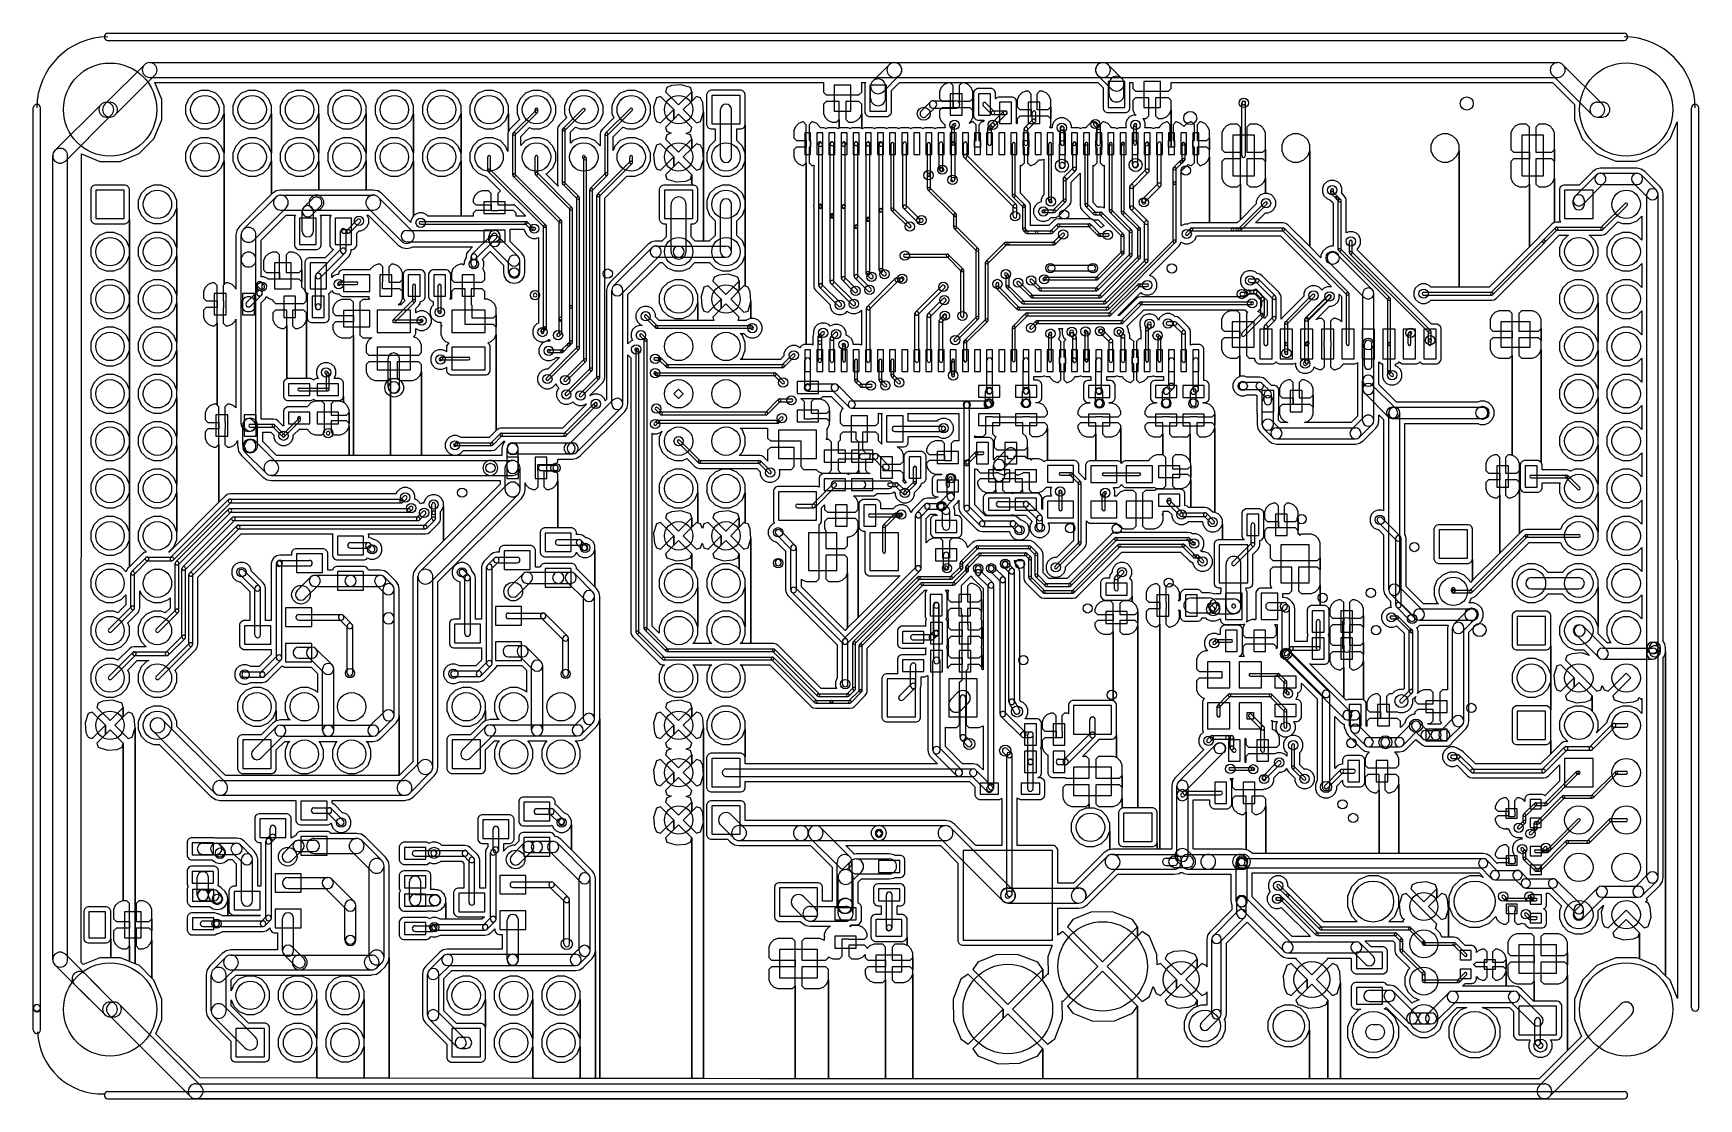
# Model space of a CAD drawing. Extents: x 32880 to 68030, y 27285 to 49782.
import ezdxf

# ---------------------------------------------------------------- set-up
doc = ezdxf.new("R2010")
doc.units = 0
doc.layers.add('BLACK', color=1, linetype='CONTINUOUS')

msp = doc.modelspace()

# ---------------------------------------------------------------- linework, layer by layer
at = {"layer": 'BLACK'}
for p, q in [((34455, 49782), (66455, 49782)), ((34455, 49632), (66455, 49632)), ((35225, 49118), (34389, 48282)), ((35447, 48896), (34611, 48060)), ((35337, 49164), (51055, 49164)), ((50599, 48774), (50943, 49118)), ((50821, 48552), (51165, 48896)), ((51055, 49164), (55455, 49164)), ((55632, 48608), (55344, 48896)), ((55455, 49164), (65055, 49164)), ((55854, 48830), (55566, 49118)), ((65780, 48060), (64944, 48896)), ((66002, 48282), (65166, 49118)), ((35337, 48850), (51055, 48850)), ((35445, 48741), (35446, 48742)), ((35445, 48741), (35446, 48742)), ((35592, 48386), (35445, 48741)), ((35592, 48386), (35445, 48741)), ((35446, 48742), (49560, 48742)), ((35446, 48742), (49560, 48742)), ((36269, 48515), (36155, 48401)), ((36269, 48515), (36155, 48401)), ((36419, 48577), (36269, 48515)), ((36419, 48577), (36269, 48515)), ((36581, 48577), (36419, 48577)), ((36581, 48577), (36419, 48577)), ((36731, 48515), (36581, 48577)), ((36731, 48515), (36581, 48577)), ((36845, 48401), (36731, 48515)), ((36845, 48401), (36731, 48515)), ((37269, 48515), (37155, 48401)), ((37269, 48515), (37155, 48401)), ((37419, 48577), (37269, 48515)), ((37419, 48577), (37269, 48515)), ((37581, 48577), (37419, 48577)), ((37581, 48577), (37419, 48577)), ((37731, 48515), (37581, 48577)), ((37731, 48515), (37581, 48577)), ((37845, 48401), (37731, 48515)), ((37845, 48401), (37731, 48515)), ((38269, 48515), (38155, 48401)), ((38269, 48515), (38155, 48401)), ((38419, 48577), (38269, 48515)), ((38419, 48577), (38269, 48515)), ((38581, 48577), (38419, 48577)), ((38581, 48577), (38419, 48577)), ((38731, 48515), (38581, 48577)), ((38731, 48515), (38581, 48577)), ((38845, 48401), (38731, 48515)), ((38845, 48401), (38731, 48515)), ((39269, 48515), (39155, 48401)), ((39269, 48515), (39155, 48401)), ((39419, 48577), (39269, 48515)), ((39419, 48577), (39269, 48515)), ((39581, 48577), (39419, 48577)), ((39581, 48577), (39419, 48577)), ((39731, 48515), (39581, 48577)), ((39731, 48515), (39581, 48577)), ((39845, 48401), (39731, 48515)), ((39845, 48401), (39731, 48515)), ((40269, 48515), (40155, 48401)), ((40269, 48515), (40155, 48401)), ((40419, 48577), (40269, 48515)), ((40419, 48577), (40269, 48515)), ((40581, 48577), (40419, 48577)), ((40581, 48577), (40419, 48577)), ((40731, 48515), (40581, 48577)), ((40731, 48515), (40581, 48577)), ((40845, 48401), (40731, 48515)), ((40845, 48401), (40731, 48515)), ((41269, 48515), (41155, 48401)), ((41269, 48515), (41155, 48401)), ((41419, 48577), (41269, 48515)), ((41419, 48577), (41269, 48515)), ((41581, 48577), (41419, 48577)), ((41581, 48577), (41419, 48577)), ((41731, 48515), (41581, 48577)), ((41731, 48515), (41581, 48577)), ((41845, 48401), (41731, 48515)), ((41845, 48401), (41731, 48515)), ((42269, 48515), (42155, 48401)), ((42269, 48515), (42155, 48401)), ((42419, 48577), (42269, 48515)), ((42419, 48577), (42269, 48515)), ((42581, 48577), (42419, 48577)), ((42581, 48577), (42419, 48577)), ((42731, 48515), (42581, 48577)), ((42731, 48515), (42581, 48577)), ((42845, 48401), (42731, 48515)), ((42845, 48401), (42731, 48515)), ((43269, 48515), (43155, 48401)), ((43269, 48515), (43155, 48401)), ((43419, 48577), (43269, 48515)), ((43419, 48577), (43269, 48515)), ((43581, 48577), (43419, 48577)), ((43581, 48577), (43419, 48577)), ((43731, 48515), (43581, 48577)), ((43731, 48515), (43581, 48577)), ((43845, 48401), (43731, 48515)), ((43845, 48401), (43731, 48515)), ((44269, 48515), (44155, 48401)), ((44269, 48515), (44155, 48401)), ((44419, 48577), (44269, 48515)), ((44419, 48577), (44269, 48515)), ((44581, 48577), (44419, 48577)), ((44581, 48577), (44419, 48577)), ((44731, 48515), (44581, 48577)), ((44731, 48515), (44581, 48577)), ((44845, 48401), (44731, 48515)), ((44845, 48401), (44731, 48515)), ((45269, 48515), (45155, 48401)), ((45269, 48515), (45155, 48401)), ((45419, 48577), (45269, 48515)), ((45419, 48577), (45269, 48515)), ((45581, 48577), (45419, 48577)), ((45581, 48577), (45419, 48577)), ((45731, 48515), (45581, 48577)), ((45731, 48515), (45581, 48577)), ((45845, 48401), (45731, 48515)), ((45845, 48401), (45731, 48515)), ((46248, 48635), (46220, 48549)), ((46248, 48635), (46220, 48549)), ((46220, 48549), (46500, 48269)), ((46220, 48549), (46500, 48269)), ((46349, 48678), (46248, 48635)), ((46349, 48678), (46248, 48635)), ((46554, 48697), (46349, 48678)), ((46554, 48697), (46349, 48678)), ((46500, 48269), (46780, 48549)), ((46500, 48269), (46780, 48549)), ((46752, 48635), (46554, 48697)), ((46752, 48635), (46554, 48697)), ((46780, 48549), (46752, 48635)), ((46780, 48549), (46752, 48635)), ((46780, 48351), (46780, 48549)), ((46780, 48549), (46780, 48351)), ((46780, 48351), (46780, 48549)), ((46780, 48549), (46780, 48351)), ((47109, 48532), (47092, 48492)), ((47109, 48532), (47092, 48492)), ((47139, 48562), (47109, 48532)), ((47139, 48562), (47109, 48532)), ((47179, 48578), (47139, 48562)), ((47179, 48578), (47139, 48562)), ((47779, 48578), (47179, 48578)), ((47779, 48578), (47179, 48578)), ((47822, 48578), (47779, 48578)), ((47822, 48578), (47779, 48578)), ((47862, 48561), (47822, 48578)), ((47862, 48561), (47822, 48578)), ((47892, 48531), (47862, 48561)), ((47892, 48531), (47862, 48561)), ((47908, 48491), (47892, 48531)), ((47908, 48491), (47892, 48531)), ((49560, 48742), (49556, 48731)), ((49560, 48742), (49556, 48731)), ((49556, 48731), (49556, 48640)), ((49556, 48731), (49556, 48640)), ((49556, 48640), (49556, 48537)), ((49556, 48640), (49556, 48537)), ((49556, 48537), (49613, 48480)), ((49556, 48537), (49613, 48480)), ((50135, 48685), (49785, 48685)), ((49785, 48685), (49785, 48135)), ((50135, 48135), (50135, 48685)), ((50307, 48480), (50364, 48537)), ((50307, 48480), (50364, 48537)), ((50364, 48731), (50359, 48742)), ((50359, 48742), (50441, 48742)), ((50364, 48731), (50359, 48742)), ((50359, 48742), (50441, 48742)), ((50364, 48640), (50364, 48731)), ((50364, 48640), (50364, 48731)), ((50364, 48537), (50364, 48640)), ((50364, 48537), (50364, 48640)), ((50441, 48742), (50427, 48707)), ((50441, 48742), (50427, 48707)), ((50427, 48707), (50427, 48664)), ((50427, 48707), (50427, 48664)), ((50427, 48664), (50427, 48114)), ((50427, 48664), (50427, 48114)), ((50885, 48685), (50535, 48685)), ((50535, 48685), (50535, 48135)), ((50553, 48410), (50553, 48662)), ((50867, 48410), (50867, 48662)), ((50885, 48135), (50885, 48685)), ((50993, 48571), (51164, 48742)), ((50993, 48571), (51164, 48742)), ((50993, 48156), (50993, 48571)), ((50993, 48156), (50993, 48571)), ((51055, 48850), (55455, 48850)), ((51164, 48742), (55345, 48742)), ((51164, 48742), (55345, 48742)), ((52038, 48635), (52003, 48551)), ((52038, 48635), (52003, 48551)), ((52003, 48551), (52003, 48460)), ((52003, 48551), (52003, 48460)), ((52103, 48699), (52038, 48635)), ((52103, 48699), (52038, 48635)), ((52187, 48734), (52103, 48699)), ((52187, 48734), (52103, 48699)), ((52238, 48734), (52187, 48734)), ((52238, 48734), (52187, 48734)), ((52295, 48677), (52238, 48734)), ((52295, 48677), (52238, 48734)), ((52295, 48350), (52295, 48677)), ((52295, 48350), (52295, 48677)), ((52476, 48734), (52419, 48677)), ((52476, 48734), (52419, 48677)), ((52419, 48677), (52419, 48350)), ((52419, 48677), (52419, 48350)), ((52527, 48734), (52476, 48734)), ((52527, 48734), (52476, 48734)), ((52611, 48699), (52527, 48734)), ((52611, 48699), (52527, 48734)), ((52676, 48635), (52611, 48699)), ((52676, 48635), (52611, 48699)), ((52711, 48551), (52676, 48635)), ((52711, 48551), (52676, 48635)), ((52711, 48460), (52711, 48551)), ((52711, 48460), (52711, 48551)), ((52741, 48567), (52724, 48527)), ((52741, 48567), (52724, 48527)), ((52724, 48527), (52724, 48484)), ((52724, 48527), (52724, 48484)), ((52771, 48597), (52741, 48567)), ((52771, 48597), (52741, 48567)), ((52811, 48613), (52771, 48597)), ((52811, 48613), (52771, 48597)), ((53061, 48613), (52811, 48613)), ((53061, 48613), (52811, 48613)), ((53104, 48613), (53061, 48613)), ((53104, 48613), (53061, 48613)), ((53144, 48596), (53104, 48613)), ((53144, 48596), (53104, 48613)), ((53174, 48566), (53144, 48596)), ((53174, 48566), (53144, 48596)), ((53190, 48526), (53174, 48566)), ((53190, 48526), (53174, 48566)), ((53190, 48395), (53190, 48526)), ((53190, 48395), (53190, 48526)), ((53747, 48522), (53682, 48458)), ((53747, 48522), (53682, 48458)), ((53831, 48557), (53747, 48522)), ((53831, 48557), (53747, 48522)), ((53882, 48557), (53831, 48557)), ((53882, 48557), (53831, 48557)), ((53939, 48500), (53882, 48557)), ((53939, 48500), (53882, 48557)), ((54120, 48557), (54063, 48500)), ((54120, 48557), (54063, 48500)), ((54171, 48557), (54120, 48557)), ((54171, 48557), (54120, 48557)), ((54255, 48522), (54171, 48557)), ((54255, 48522), (54171, 48557)), ((54320, 48458), (54255, 48522)), ((54320, 48458), (54255, 48522)), ((55345, 48742), (55460, 48628)), ((55345, 48742), (55460, 48628)), ((55455, 48850), (65055, 48850)), ((55460, 48628), (55460, 48193)), ((55460, 48628), (55460, 48193)), ((55568, 48764), (55568, 48214)), ((55918, 48764), (55568, 48764)), ((55586, 48489), (55586, 48719)), ((55900, 48489), (55900, 48719)), ((55918, 48214), (55918, 48764)), ((56026, 48235), (56026, 48742)), ((56026, 48742), (56089, 48742)), ((56026, 48235), (56026, 48742)), ((56026, 48742), (56089, 48742)), ((56089, 48742), (56089, 48719)), ((56089, 48742), (56089, 48719)), ((56089, 48719), (56089, 48616)), ((56089, 48719), (56089, 48616)), ((56089, 48616), (56146, 48559)), ((56089, 48616), (56146, 48559)), ((56146, 48559), (56393, 48559)), ((56146, 48559), (56393, 48559)), ((56318, 48764), (56318, 48214)), ((56668, 48764), (56318, 48764)), ((56393, 48559), (56423, 48559)), ((56393, 48559), (56423, 48559)), ((56423, 48559), (56563, 48559)), ((56423, 48559), (56563, 48559)), ((56563, 48559), (56593, 48559)), ((56563, 48559), (56593, 48559)), ((56593, 48559), (56840, 48559)), ((56593, 48559), (56840, 48559)), ((56668, 48214), (56668, 48764)), ((56840, 48559), (56897, 48616)), ((56840, 48559), (56897, 48616)), ((56897, 48719), (56897, 48742)), ((56897, 48742), (64945, 48742)), ((56897, 48719), (56897, 48742)), ((56897, 48742), (64945, 48742)), ((56897, 48616), (56897, 48719)), ((56897, 48616), (56897, 48719)), ((64945, 48742), (65408, 48280)), ((64945, 48742), (65408, 48280)), ((32880, 29207), (32880, 48207)), ((33030, 29207), (33030, 48207)), ((34310, 48281), (33336, 47307)), ((34422, 48327), (34500, 48327)), ((35592, 47952), (35592, 48386)), ((35592, 47952), (35592, 48386)), ((36155, 48401), (36093, 48251)), ((36155, 48401), (36093, 48251)), ((36093, 48251), (36093, 48089)), ((36093, 48251), (36093, 48089)), ((36907, 48251), (36845, 48401)), ((36907, 48251), (36845, 48401)), ((36907, 48089), (36907, 48251)), ((36907, 48089), (36907, 48251)), ((37155, 48401), (37093, 48251)), ((37155, 48401), (37093, 48251)), ((37093, 48251), (37093, 48089)), ((37093, 48251), (37093, 48089)), ((37907, 48251), (37845, 48401)), ((37907, 48251), (37845, 48401)), ((37907, 48089), (37907, 48251)), ((37907, 48089), (37907, 48251)), ((38155, 48401), (38093, 48251)), ((38155, 48401), (38093, 48251)), ((38093, 48251), (38093, 48089)), ((38093, 48251), (38093, 48089)), ((38907, 48251), (38845, 48401)), ((38907, 48251), (38845, 48401)), ((38907, 48089), (38907, 48251)), ((38907, 48089), (38907, 48251)), ((39155, 48401), (39093, 48251)), ((39155, 48401), (39093, 48251)), ((39093, 48251), (39093, 48089)), ((39093, 48251), (39093, 48089)), ((39907, 48251), (39845, 48401)), ((39907, 48251), (39845, 48401)), ((39907, 48089), (39907, 48251)), ((39907, 48089), (39907, 48251)), ((40155, 48401), (40093, 48251)), ((40155, 48401), (40093, 48251)), ((40093, 48251), (40093, 48089)), ((40093, 48251), (40093, 48089)), ((40907, 48251), (40845, 48401)), ((40907, 48251), (40845, 48401)), ((40907, 48089), (40907, 48251)), ((40907, 48089), (40907, 48251)), ((41155, 48401), (41093, 48251)), ((41155, 48401), (41093, 48251)), ((41093, 48251), (41093, 48089)), ((41093, 48251), (41093, 48089)), ((41907, 48251), (41845, 48401)), ((41907, 48251), (41845, 48401)), ((41907, 48089), (41907, 48251)), ((41907, 48089), (41907, 48251)), ((42155, 48401), (42093, 48251)), ((42155, 48401), (42093, 48251)), ((42093, 48251), (42093, 48089)), ((42093, 48251), (42093, 48089)), ((42907, 48251), (42845, 48401)), ((42907, 48251), (42845, 48401)), ((42907, 48089), (42907, 48251)), ((42907, 48089), (42907, 48251)), ((43155, 48401), (43093, 48251)), ((43155, 48401), (43093, 48251)), ((43093, 48251), (43093, 48089)), ((43093, 48251), (43093, 48089)), ((43471, 48128), (43471, 48170)), ((43529, 48128), (43529, 48170)), ((43907, 48251), (43845, 48401)), ((43907, 48251), (43845, 48401)), ((43907, 48089), (43907, 48251)), ((43907, 48089), (43907, 48251)), ((44060, 47771), (44479, 48190)), ((44155, 48401), (44093, 48251)), ((44155, 48401), (44093, 48251)), ((44093, 48251), (44093, 48089)), ((44093, 48251), (44093, 48089)), ((44907, 48251), (44845, 48401)), ((44907, 48251), (44845, 48401)), ((44907, 48089), (44907, 48251)), ((44907, 48089), (44907, 48251)), ((44960, 47671), (45479, 48190)), ((45155, 48401), (45093, 48251)), ((45155, 48401), (45093, 48251)), ((45093, 48251), (45093, 48089)), ((45093, 48251), (45093, 48089)), ((45907, 48251), (45845, 48401)), ((45907, 48251), (45845, 48401)), ((45907, 48089), (45907, 48251)), ((45907, 48089), (45907, 48251)), ((46035, 48422), (45973, 48224)), ((46035, 48422), (45973, 48224)), ((45973, 48224), (45992, 48019)), ((45973, 48224), (45992, 48019)), ((46121, 48450), (46035, 48422)), ((46121, 48450), (46035, 48422)), ((46401, 48170), (46121, 48450)), ((46401, 48170), (46121, 48450)), ((46121, 47890), (46401, 48170)), ((46121, 47890), (46401, 48170)), ((46401, 47972), (46401, 48170)), ((46401, 48170), (46401, 47972)), ((46401, 47972), (46401, 48170)), ((46401, 48170), (46401, 47972)), ((46780, 48351), (46599, 48170)), ((46780, 48351), (46599, 48170)), ((46599, 48170), (46879, 47890)), ((46599, 48170), (46879, 47890)), ((46879, 48450), (46780, 48351)), ((46879, 48450), (46780, 48351)), ((46965, 48422), (46879, 48450)), ((46965, 48422), (46879, 48450)), ((47008, 48321), (46965, 48422)), ((47008, 48321), (46965, 48422)), ((47027, 48116), (47008, 48321)), ((47027, 48116), (47008, 48321)), ((47092, 48492), (47092, 48449)), ((47092, 48492), (47092, 48449)), ((47092, 48449), (47092, 47849)), ((47092, 48449), (47092, 47849)), ((47800, 48470), (47200, 48470)), ((47200, 48470), (47200, 47870)), ((47382, 47170), (47382, 48170)), ((47618, 47170), (47618, 48170)), ((47800, 47870), (47800, 48470)), ((47908, 47891), (47908, 48491)), ((47908, 47891), (47908, 48491)), ((49613, 48340), (49556, 48283)), ((49613, 48340), (49556, 48283)), ((49556, 48283), (49556, 48180)), ((49556, 48283), (49556, 48180)), ((49556, 48180), (49556, 48089)), ((49556, 48180), (49556, 48089)), ((49613, 48480), (49860, 48480)), ((49613, 48480), (49860, 48480)), ((49890, 48340), (49613, 48340)), ((49890, 48340), (49613, 48340)), ((49860, 48480), (49890, 48480)), ((49860, 48480), (49890, 48480)), ((49890, 48480), (50030, 48480)), ((49890, 48480), (50030, 48480)), ((49890, 47963), (49890, 48340)), ((49890, 47963), (49890, 48340)), ((50030, 48480), (50060, 48480)), ((50030, 48480), (50060, 48480)), ((50307, 48340), (50030, 48340)), ((50030, 48340), (50030, 47963)), ((50307, 48340), (50030, 48340)), ((50030, 48340), (50030, 47963)), ((50060, 48480), (50307, 48480)), ((50060, 48480), (50307, 48480)), ((50364, 48283), (50307, 48340)), ((50364, 48283), (50307, 48340)), ((50364, 48180), (50364, 48283)), ((50364, 48180), (50364, 48283)), ((50364, 48089), (50364, 48180)), ((50364, 48089), (50364, 48180)), ((50993, 48113), (50993, 48156)), ((50993, 48113), (50993, 48156)), ((51618, 48139), (51814, 48335)), ((51728, 48029), (51924, 48225)), ((51870, 48358), (52356, 48358)), ((51870, 48202), (52356, 48202)), ((52003, 48460), (52003, 48407)), ((52003, 48460), (52003, 48407)), ((52003, 48407), (52060, 48350)), ((52003, 48407), (52060, 48350)), ((52060, 48210), (52003, 48153)), ((52060, 48210), (52003, 48153)), ((52060, 48350), (52295, 48350)), ((52060, 48350), (52295, 48350)), ((52257, 48210), (52060, 48210)), ((52257, 48210), (52060, 48210)), ((52482, 48505), (52232, 48505)), ((52232, 48505), (52232, 48055)), ((52295, 48210), (52257, 48210)), ((52295, 48210), (52257, 48210)), ((52295, 48210), (52295, 48350)), ((52295, 48350), (52295, 48210)), ((52295, 48210), (52295, 48350)), ((52295, 48350), (52295, 48210)), ((52419, 48210), (52295, 48210)), ((52419, 48210), (52295, 48210)), ((52419, 48350), (52654, 48350)), ((52419, 48350), (52654, 48350)), ((52457, 48210), (52419, 48210)), ((52457, 48210), (52419, 48210)), ((52654, 48210), (52457, 48210)), ((52654, 48210), (52457, 48210)), ((52482, 48055), (52482, 48505)), ((52654, 48350), (52711, 48407)), ((52654, 48350), (52711, 48407)), ((52711, 48153), (52654, 48210)), ((52711, 48153), (52654, 48210)), ((52711, 48407), (52711, 48460)), ((52711, 48407), (52711, 48460)), ((52711, 48153), (52711, 48407)), ((52711, 48407), (52711, 48153)), ((52711, 48153), (52711, 48407)), ((52711, 48407), (52711, 48153)), ((52724, 48484), (52724, 48034)), ((52724, 48484), (52724, 48034)), ((53082, 48505), (52832, 48505)), ((52832, 48505), (52832, 48055)), ((53106, 48076), (52929, 48253)), ((53161, 48131), (52984, 48308)), ((53082, 48055), (53082, 48505)), ((53215, 48420), (53190, 48395)), ((53215, 48420), (53190, 48395)), ((53255, 48436), (53215, 48420)), ((53255, 48436), (53215, 48420)), ((53505, 48436), (53255, 48436)), ((53505, 48436), (53255, 48436)), ((53276, 48328), (53276, 47878)), ((53526, 48328), (53276, 48328)), ((53548, 48436), (53505, 48436)), ((53548, 48436), (53505, 48436)), ((53526, 47878), (53526, 48328)), ((53588, 48419), (53548, 48436)), ((53588, 48419), (53548, 48436)), ((53618, 48389), (53588, 48419)), ((53618, 48389), (53588, 48419)), ((53634, 48349), (53618, 48389)), ((53634, 48349), (53618, 48389)), ((53634, 47899), (53634, 48349)), ((53634, 47899), (53634, 48349)), ((53682, 48458), (53647, 48374)), ((53682, 48458), (53647, 48374)), ((53647, 48374), (53647, 48283)), ((53647, 48374), (53647, 48283)), ((53647, 48283), (53647, 48230)), ((53647, 48283), (53647, 48230)), ((53647, 48230), (53704, 48173)), ((53647, 48230), (53704, 48173)), ((53704, 48173), (53939, 48173)), ((53704, 48173), (53939, 48173)), ((53876, 48328), (53876, 47878)), ((54126, 48328), (53876, 48328)), ((53939, 48173), (53939, 48500)), ((53939, 48173), (53939, 48500)), ((53939, 48033), (53939, 48173)), ((53939, 48173), (53939, 48033)), ((53939, 48033), (53939, 48173)), ((53939, 48173), (53939, 48033)), ((54063, 48500), (54063, 48173)), ((54063, 48500), (54063, 48173)), ((54063, 48173), (54298, 48173)), ((54063, 48173), (54298, 48173)), ((54126, 47878), (54126, 48328)), ((54298, 48173), (54355, 48230)), ((54298, 48173), (54355, 48230)), ((54355, 48374), (54320, 48458)), ((54355, 48374), (54320, 48458)), ((54355, 48283), (54355, 48374)), ((54355, 48283), (54355, 48374)), ((54355, 48230), (54355, 48283)), ((54355, 48230), (54355, 48283)), ((54355, 47976), (54355, 48230)), ((54355, 48230), (54355, 47976)), ((54355, 47976), (54355, 48230)), ((54355, 48230), (54355, 47976)), ((55460, 48193), (55476, 48153)), ((55460, 48193), (55476, 48153)), ((55568, 48214), (55918, 48214)), ((56009, 48152), (56026, 48192)), ((56009, 48152), (56026, 48192)), ((56026, 48192), (56026, 48235)), ((56026, 48192), (56026, 48235)), ((56146, 48419), (56089, 48362)), ((56146, 48419), (56089, 48362)), ((56089, 48362), (56089, 48259)), ((56089, 48362), (56089, 48259)), ((56089, 48259), (56089, 48168)), ((56089, 48259), (56089, 48168)), ((56089, 48168), (56124, 48084)), ((56089, 48168), (56124, 48084)), ((56423, 48419), (56146, 48419)), ((56423, 48419), (56146, 48419)), ((56318, 48214), (56668, 48214)), ((56423, 48042), (56423, 48419)), ((56423, 48042), (56423, 48419)), ((56840, 48419), (56563, 48419)), ((56563, 48419), (56563, 48042)), ((56840, 48419), (56563, 48419)), ((56563, 48419), (56563, 48042)), ((56897, 48362), (56840, 48419)), ((56897, 48362), (56840, 48419)), ((56862, 48084), (56897, 48168)), ((56862, 48084), (56897, 48168)), ((56897, 48259), (56897, 48362)), ((56897, 48259), (56897, 48362)), ((56897, 48168), (56897, 48259)), ((56897, 48168), (56897, 48259)), ((56897, 47380), (56897, 48168)), ((56897, 48168), (56897, 47380)), ((56897, 47380), (56897, 48168)), ((56897, 48168), (56897, 47380)), ((58387, 47201), (58387, 48309)), ((58398, 48337), (58401, 48340)), ((58453, 48282), (58456, 48285)), ((58465, 47201), (58465, 48309)), ((65408, 48280), (65408, 47955)), ((65408, 48280), (65408, 47955)), ((65891, 48328), (65999, 48328)), ((67880, 29207), (67880, 48207)), ((68030, 29207), (68030, 48207)), ((34532, 48059), (33558, 47085)), ((34422, 48013), (34500, 48013)), ((35425, 47551), (35592, 47952)), ((35425, 47551), (35592, 47952)), ((36093, 48089), (36155, 47939)), ((36093, 48089), (36155, 47939)), ((36155, 47939), (36269, 47825)), ((36155, 47939), (36269, 47825)), ((36269, 47825), (36419, 47763)), ((36269, 47825), (36419, 47763)), ((36581, 47763), (36731, 47825)), ((36581, 47763), (36731, 47825)), ((36731, 47825), (36845, 47939)), ((36731, 47825), (36845, 47939)), ((36845, 47939), (36907, 48089)), ((36845, 47939), (36907, 48089)), ((36907, 47251), (36907, 48089)), ((36907, 48089), (36907, 47251)), ((36907, 47251), (36907, 48089)), ((36907, 48089), (36907, 47251)), ((37093, 48089), (37155, 47939)), ((37093, 48089), (37155, 47939)), ((37155, 47939), (37269, 47825)), ((37155, 47939), (37269, 47825)), ((37269, 47825), (37419, 47763)), ((37269, 47825), (37419, 47763)), ((37581, 47763), (37731, 47825)), ((37581, 47763), (37731, 47825)), ((37731, 47825), (37845, 47939)), ((37731, 47825), (37845, 47939)), ((37845, 47939), (37907, 48089)), ((37845, 47939), (37907, 48089)), ((37907, 47251), (37907, 48089)), ((37907, 48089), (37907, 47251)), ((37907, 47251), (37907, 48089)), ((37907, 48089), (37907, 47251)), ((38093, 48089), (38155, 47939)), ((38093, 48089), (38155, 47939)), ((38155, 47939), (38269, 47825)), ((38155, 47939), (38269, 47825)), ((38269, 47825), (38419, 47763)), ((38269, 47825), (38419, 47763)), ((38581, 47763), (38731, 47825)), ((38581, 47763), (38731, 47825)), ((38731, 47825), (38845, 47939)), ((38731, 47825), (38845, 47939)), ((38845, 47939), (38907, 48089)), ((38845, 47939), (38907, 48089)), ((38907, 47251), (38907, 48089)), ((38907, 48089), (38907, 47251)), ((38907, 47251), (38907, 48089)), ((38907, 48089), (38907, 47251)), ((39093, 48089), (39155, 47939)), ((39093, 48089), (39155, 47939)), ((39155, 47939), (39269, 47825)), ((39155, 47939), (39269, 47825)), ((39269, 47825), (39419, 47763)), ((39269, 47825), (39419, 47763)), ((39581, 47763), (39731, 47825)), ((39581, 47763), (39731, 47825)), ((39731, 47825), (39845, 47939)), ((39731, 47825), (39845, 47939)), ((39845, 47939), (39907, 48089)), ((39845, 47939), (39907, 48089)), ((39907, 47251), (39907, 48089)), ((39907, 48089), (39907, 47251)), ((39907, 47251), (39907, 48089)), ((39907, 48089), (39907, 47251)), ((40093, 48089), (40155, 47939)), ((40093, 48089), (40155, 47939)), ((40155, 47939), (40269, 47825)), ((40155, 47939), (40269, 47825)), ((40269, 47825), (40419, 47763)), ((40269, 47825), (40419, 47763)), ((40581, 47763), (40731, 47825)), ((40581, 47763), (40731, 47825)), ((40731, 47825), (40845, 47939)), ((40731, 47825), (40845, 47939)), ((40845, 47939), (40907, 48089)), ((40845, 47939), (40907, 48089)), ((40907, 47251), (40907, 48089)), ((40907, 48089), (40907, 47251)), ((40907, 47251), (40907, 48089)), ((40907, 48089), (40907, 47251)), ((41093, 48089), (41155, 47939)), ((41093, 48089), (41155, 47939)), ((41155, 47939), (41269, 47825)), ((41155, 47939), (41269, 47825)), ((41269, 47825), (41419, 47763)), ((41269, 47825), (41419, 47763)), ((41581, 47763), (41731, 47825)), ((41581, 47763), (41731, 47825)), ((41731, 47825), (41845, 47939)), ((41731, 47825), (41845, 47939)), ((41845, 47939), (41907, 48089)), ((41845, 47939), (41907, 48089)), ((41907, 47251), (41907, 48089)), ((41907, 48089), (41907, 47251)), ((41907, 47251), (41907, 48089)), ((41907, 48089), (41907, 47251)), ((42093, 48089), (42155, 47939)), ((42093, 48089), (42155, 47939)), ((42155, 47939), (42269, 47825)), ((42155, 47939), (42269, 47825)), ((42269, 47825), (42419, 47763)), ((42269, 47825), (42419, 47763)), ((42581, 47763), (42731, 47825)), ((42581, 47763), (42731, 47825)), ((42731, 47825), (42845, 47939)), ((42731, 47825), (42845, 47939)), ((42845, 47939), (42907, 48089)), ((42845, 47939), (42907, 48089)), ((42907, 47716), (42907, 48089)), ((42907, 48089), (42907, 47716)), ((42907, 47716), (42907, 48089)), ((42907, 48089), (42907, 47716)), ((43144, 47965), (42933, 47754)), ((43144, 47965), (42933, 47754)), ((43479, 48147), (43010, 47678)), ((43520, 48106), (43051, 47637)), ((43093, 48089), (43144, 47965)), ((43093, 48089), (43144, 47965)), ((43581, 47763), (43731, 47825)), ((43581, 47763), (43731, 47825)), ((43731, 47825), (43845, 47939)), ((43731, 47825), (43845, 47939)), ((43845, 47939), (43907, 48089)), ((43845, 47939), (43907, 48089)), ((43983, 47847), (43953, 47803)), ((43983, 47847), (43953, 47803)), ((44131, 47996), (43983, 47847)), ((44131, 47996), (43983, 47847)), ((44093, 48089), (44131, 47996)), ((44093, 48089), (44131, 47996)), ((44101, 47730), (44520, 48149)), ((44581, 47763), (44731, 47825)), ((44581, 47763), (44731, 47825)), ((44731, 47825), (44845, 47939)), ((44731, 47825), (44845, 47939)), ((44845, 47939), (44907, 48089)), ((44845, 47939), (44907, 48089)), ((45131, 47996), (44883, 47747)), ((45131, 47996), (44883, 47747)), ((45001, 47630), (45520, 48149)), ((45093, 48089), (45131, 47996)), ((45093, 48089), (45131, 47996)), ((45581, 47763), (45731, 47825)), ((45581, 47763), (45731, 47825)), ((45731, 47825), (45845, 47939)), ((45731, 47825), (45845, 47939)), ((45845, 47939), (45907, 48089)), ((45845, 47939), (45907, 48089)), ((45992, 48019), (46035, 47918)), ((45992, 48019), (46035, 47918)), ((46035, 47918), (46121, 47890)), ((46035, 47918), (46121, 47890)), ((46401, 47972), (46220, 47791)), ((46401, 47972), (46220, 47791)), ((46500, 48071), (46401, 47972)), ((46500, 48071), (46401, 47972)), ((46780, 47791), (46500, 48071)), ((46780, 47791), (46500, 48071)), ((46879, 47890), (46965, 47918)), ((46879, 47890), (46965, 47918)), ((46965, 47918), (47027, 48116)), ((46965, 47918), (47027, 48116)), ((47027, 47116), (47027, 48116)), ((47027, 48116), (47027, 47116)), ((47027, 47116), (47027, 48116)), ((47027, 48116), (47027, 47116)), ((47092, 47849), (47108, 47809)), ((47092, 47849), (47108, 47809)), ((47108, 47809), (47138, 47779)), ((47108, 47809), (47138, 47779)), ((47200, 47870), (47800, 47870)), ((47861, 47778), (47891, 47808)), ((47861, 47778), (47891, 47808)), ((47891, 47808), (47908, 47848)), ((47891, 47808), (47908, 47848)), ((47908, 47848), (47908, 47891)), ((47908, 47848), (47908, 47891)), ((47908, 44441), (47908, 47848)), ((47908, 47848), (47908, 44441)), ((47908, 44441), (47908, 47848)), ((47908, 47848), (47908, 44441)), ((48967, 47810), (48932, 47726)), ((48967, 47810), (48932, 47726)), ((49032, 47874), (48967, 47810)), ((49032, 47874), (48967, 47810)), ((49116, 47909), (49032, 47874)), ((49116, 47909), (49032, 47874)), ((49136, 47909), (49116, 47909)), ((49136, 47909), (49116, 47909)), ((49193, 47852), (49136, 47909)), ((49193, 47852), (49136, 47909)), ((49193, 47520), (49193, 47852)), ((49193, 47520), (49193, 47852)), ((49312, 47909), (49255, 47852)), ((49312, 47909), (49255, 47852)), ((49255, 47852), (49255, 47520)), ((49255, 47852), (49255, 47520)), ((49332, 47909), (49312, 47909)), ((49332, 47909), (49312, 47909)), ((49416, 47874), (49332, 47909)), ((49416, 47874), (49332, 47909)), ((49481, 47810), (49416, 47874)), ((49481, 47810), (49416, 47874)), ((49490, 47788), (49481, 47810)), ((49490, 47788), (49481, 47810)), ((49556, 48089), (49591, 48005)), ((49556, 48089), (49591, 48005)), ((49591, 48005), (49656, 47941)), ((49591, 48005), (49656, 47941)), ((49656, 47941), (49740, 47906)), ((49656, 47941), (49740, 47906)), ((49740, 47906), (49833, 47906)), ((49740, 47906), (49833, 47906)), ((49785, 48135), (50135, 48135)), ((49833, 47906), (49890, 47963)), ((49833, 47906), (49890, 47963)), ((49890, 47781), (49890, 47963)), ((49890, 47963), (49890, 47781)), ((49890, 47781), (49890, 47963)), ((49890, 47963), (49890, 47781)), ((50030, 47963), (50087, 47906)), ((50030, 47963), (50087, 47906)), ((50087, 47906), (50180, 47906)), ((50087, 47906), (50180, 47906)), ((50180, 47906), (50264, 47941)), ((50180, 47906), (50264, 47941)), ((50264, 47941), (50329, 48005)), ((50264, 47941), (50329, 48005)), ((50329, 48005), (50364, 48089)), ((50329, 48005), (50364, 48089)), ((50364, 47775), (50364, 48089)), ((50364, 48089), (50364, 47775)), ((50364, 47775), (50364, 48089)), ((50364, 48089), (50364, 47775)), ((50427, 48114), (50443, 48074)), ((50427, 48114), (50443, 48074)), ((50443, 48074), (50473, 48044)), ((50443, 48074), (50473, 48044)), ((50473, 48044), (50513, 48027)), ((50473, 48044), (50513, 48027)), ((50513, 48027), (50556, 48027)), ((50513, 48027), (50556, 48027)), ((50535, 48135), (50885, 48135)), ((50556, 48027), (50906, 48027)), ((50556, 48027), (50906, 48027)), ((50906, 48027), (50946, 48043)), ((50906, 48027), (50946, 48043)), ((50946, 48043), (50976, 48073)), ((50946, 48043), (50976, 48073)), ((50976, 48073), (50993, 48113)), ((50976, 48073), (50993, 48113)), ((52003, 48153), (52003, 48100)), ((52003, 48153), (52003, 48100)), ((52003, 48100), (52003, 48009)), ((52003, 48100), (52003, 48009)), ((52003, 48009), (52038, 47925)), ((52003, 48009), (52038, 47925)), ((52038, 47925), (52103, 47861)), ((52038, 47925), (52103, 47861)), ((52103, 47861), (52117, 47856)), ((52103, 47861), (52117, 47856)), ((52117, 47856), (52117, 47806)), ((52117, 47856), (52117, 47806)), ((52117, 47806), (52124, 47788)), ((52117, 47806), (52124, 47788)), ((52232, 48055), (52482, 48055)), ((52267, 47450), (52267, 47820)), ((52302, 47868), (52275, 47841)), ((52343, 47827), (52316, 47800)), ((52325, 47450), (52325, 47820)), ((52630, 47880), (52676, 47925)), ((52630, 47880), (52676, 47925)), ((52700, 47909), (52630, 47880)), ((52700, 47909), (52630, 47880)), ((52676, 47925), (52711, 48009)), ((52676, 47925), (52711, 48009)), ((52720, 47909), (52700, 47909)), ((52720, 47909), (52700, 47909)), ((52711, 48100), (52711, 48153)), ((52711, 48100), (52711, 48153)), ((52711, 48009), (52711, 48100)), ((52711, 48009), (52711, 48100)), ((52777, 47852), (52720, 47909)), ((52777, 47852), (52720, 47909)), ((52724, 48034), (52740, 47994)), ((52724, 48034), (52740, 47994)), ((52740, 47994), (52770, 47964)), ((52740, 47994), (52770, 47964)), ((52770, 47964), (52810, 47947)), ((52770, 47964), (52810, 47947)), ((52777, 47520), (52777, 47852)), ((52777, 47520), (52777, 47852)), ((52810, 47947), (52853, 47947)), ((52810, 47947), (52853, 47947)), ((52832, 48055), (53082, 48055)), ((52896, 47909), (52839, 47852)), ((52896, 47909), (52839, 47852)), ((52839, 47852), (52839, 47520)), ((52839, 47852), (52839, 47520)), ((52853, 47947), (52948, 47947)), ((52853, 47947), (52948, 47947)), ((52916, 47909), (52896, 47909)), ((52916, 47909), (52896, 47909)), ((52930, 47904), (52916, 47909)), ((52930, 47904), (52916, 47909)), ((52948, 47947), (52930, 47904)), ((52948, 47947), (52930, 47904)), ((53037, 47809), (53102, 47874)), ((53092, 47754), (53157, 47819)), ((53358, 48131), (53102, 47875)), ((53134, 48142), (53400, 48142)), ((53134, 48064), (53400, 48064)), ((53414, 48075), (53158, 47819)), ((53276, 47878), (53526, 47878)), ((53386, 48142), (53400, 48142)), ((53386, 48064), (53400, 48064)), ((53634, 47869), (53634, 47899)), ((53634, 47869), (53634, 47899)), ((53640, 47874), (53634, 47869)), ((53640, 47874), (53634, 47869)), ((53647, 47877), (53640, 47874)), ((53647, 47877), (53640, 47874)), ((53704, 48033), (53647, 47976)), ((53704, 48033), (53647, 47976)), ((53647, 47976), (53647, 47923)), ((53647, 47976), (53647, 47923)), ((53647, 47923), (53647, 47877)), ((53647, 47923), (53647, 47877)), ((53901, 48033), (53704, 48033)), ((53901, 48033), (53704, 48033)), ((53804, 47790), (53973, 47959)), ((53859, 47735), (54028, 47904)), ((53876, 47878), (54126, 47878)), ((53939, 48033), (53901, 48033)), ((53939, 48033), (53901, 48033)), ((54063, 48033), (53939, 48033)), ((54063, 48033), (53939, 48033)), ((53962, 47931), (53962, 48103)), ((54040, 47931), (54040, 48103)), ((54101, 48033), (54063, 48033)), ((54101, 48033), (54063, 48033)), ((54298, 48033), (54101, 48033)), ((54298, 48033), (54101, 48033)), ((54355, 47976), (54298, 48033)), ((54355, 47976), (54298, 48033)), ((54336, 47788), (54355, 47832)), ((54336, 47788), (54355, 47832)), ((54355, 47923), (54355, 47976)), ((54355, 47923), (54355, 47976)), ((54355, 47832), (54355, 47923)), ((54355, 47832), (54355, 47923)), ((54412, 47905), (54381, 47829)), ((54412, 47905), (54381, 47829)), ((54381, 47829), (54381, 47788)), ((54381, 47829), (54381, 47788)), ((54470, 47963), (54412, 47905)), ((54470, 47963), (54412, 47905)), ((54546, 47994), (54470, 47963)), ((54546, 47994), (54470, 47963)), ((54628, 47994), (54546, 47994)), ((54628, 47994), (54546, 47994)), ((54614, 47816), (54627, 47803)), ((54704, 47963), (54628, 47994)), ((54704, 47963), (54628, 47994)), ((54762, 47905), (54704, 47963)), ((54762, 47905), (54704, 47963)), ((54793, 47829), (54762, 47905)), ((54793, 47829), (54762, 47905)), ((54793, 47788), (54793, 47829)), ((54793, 47788), (54793, 47829)), ((55111, 47810), (55101, 47788)), ((55111, 47810), (55101, 47788)), ((55176, 47874), (55111, 47810)), ((55176, 47874), (55111, 47810)), ((55260, 47909), (55176, 47874)), ((55260, 47909), (55176, 47874)), ((55280, 47909), (55260, 47909)), ((55280, 47909), (55260, 47909)), ((55267, 47839), (55339, 47767)), ((55337, 47852), (55280, 47909)), ((55337, 47852), (55280, 47909)), ((55323, 47895), (55395, 47823)), ((55337, 47520), (55337, 47852)), ((55337, 47520), (55337, 47852)), ((55456, 47909), (55399, 47852)), ((55456, 47909), (55399, 47852)), ((55399, 47852), (55399, 47520)), ((55399, 47852), (55399, 47520)), ((55476, 47909), (55456, 47909)), ((55476, 47909), (55456, 47909)), ((55476, 48153), (55506, 48123)), ((55476, 48153), (55506, 48123)), ((55560, 47874), (55476, 47909)), ((55560, 47874), (55476, 47909)), ((55506, 48123), (55546, 48106)), ((55506, 48123), (55546, 48106)), ((55546, 48106), (55589, 48106)), ((55546, 48106), (55589, 48106)), ((55625, 47810), (55560, 47874)), ((55625, 47810), (55560, 47874)), ((55589, 48106), (55939, 48106)), ((55589, 48106), (55939, 48106)), ((55634, 47788), (55625, 47810)), ((55634, 47788), (55625, 47810)), ((55967, 47964), (55936, 47888)), ((55967, 47964), (55936, 47888)), ((55936, 47888), (55936, 47806)), ((55936, 47888), (55936, 47806)), ((55936, 47806), (55943, 47788)), ((55936, 47806), (55943, 47788)), ((55939, 48106), (55979, 48122)), ((55939, 48106), (55979, 48122)), ((56025, 48022), (55967, 47964)), ((56025, 48022), (55967, 47964)), ((55979, 48122), (56009, 48152)), ((55979, 48122), (56009, 48152)), ((56101, 48053), (56025, 48022)), ((56101, 48053), (56025, 48022)), ((56155, 48053), (56101, 48053)), ((56155, 48053), (56101, 48053)), ((56107, 47451), (56107, 47841)), ((56121, 47867), (56116, 47862)), ((56124, 48084), (56155, 48053)), ((56124, 48084), (56155, 48053)), ((56162, 47826), (56157, 47821)), ((56165, 47451), (56165, 47841)), ((56317, 47964), (56296, 47985)), ((56296, 47985), (56366, 47985)), ((56317, 47964), (56296, 47985)), ((56296, 47985), (56366, 47985)), ((56348, 47888), (56317, 47964)), ((56348, 47888), (56317, 47964)), ((56340, 47788), (56348, 47806)), ((56340, 47788), (56348, 47806)), ((56348, 47806), (56348, 47888)), ((56348, 47806), (56348, 47888)), ((56366, 47985), (56423, 48042)), ((56366, 47985), (56423, 48042)), ((56563, 48042), (56620, 47985)), ((56563, 48042), (56620, 47985)), ((56620, 47985), (56713, 47985)), ((56620, 47985), (56713, 47985)), ((56647, 47810), (56637, 47788)), ((56647, 47810), (56637, 47788)), ((56712, 47874), (56647, 47810)), ((56712, 47874), (56647, 47810)), ((56796, 47909), (56712, 47874)), ((56796, 47909), (56712, 47874)), ((56713, 47985), (56797, 48020)), ((56713, 47985), (56797, 48020)), ((56816, 47909), (56796, 47909)), ((56816, 47909), (56796, 47909)), ((56797, 48020), (56862, 48084)), ((56797, 48020), (56862, 48084)), ((56873, 47852), (56816, 47909)), ((56873, 47852), (56816, 47909)), ((56873, 47520), (56873, 47852)), ((56873, 47520), (56873, 47852)), ((56992, 47909), (56935, 47852)), ((56992, 47909), (56935, 47852)), ((56935, 47852), (56935, 47520)), ((56935, 47852), (56935, 47520)), ((57012, 47909), (56992, 47909)), ((57012, 47909), (56992, 47909)), ((57096, 47874), (57012, 47909)), ((57096, 47874), (57012, 47909)), ((57160, 47811), (57096, 47874)), ((57160, 47811), (57096, 47874)), ((57224, 47874), (57160, 47811)), ((57224, 47874), (57160, 47811)), ((57308, 47909), (57224, 47874)), ((57308, 47909), (57224, 47874)), ((57328, 47909), (57308, 47909)), ((57328, 47909), (57308, 47909)), ((57385, 47852), (57328, 47909)), ((57385, 47852), (57328, 47909)), ((57385, 47520), (57385, 47852)), ((57385, 47520), (57385, 47852)), ((57504, 47909), (57447, 47852)), ((57504, 47909), (57447, 47852)), ((57447, 47852), (57447, 47520)), ((57447, 47852), (57447, 47520)), ((57524, 47909), (57504, 47909)), ((57524, 47909), (57504, 47909)), ((57608, 47874), (57524, 47909)), ((57608, 47874), (57524, 47909)), ((57673, 47810), (57608, 47874)), ((57673, 47810), (57608, 47874)), ((57708, 47726), (57673, 47810)), ((57708, 47726), (57673, 47810)), ((58067, 47825), (58002, 47761)), ((58067, 47825), (58002, 47761)), ((58151, 47860), (58067, 47825)), ((58151, 47860), (58067, 47825)), ((58299, 47860), (58151, 47860)), ((58299, 47860), (58151, 47860)), ((58356, 47803), (58299, 47860)), ((58356, 47803), (58299, 47860)), ((58553, 47860), (58496, 47803)), ((58553, 47860), (58496, 47803)), ((58701, 47860), (58553, 47860)), ((58701, 47860), (58553, 47860)), ((58785, 47825), (58701, 47860)), ((58785, 47825), (58701, 47860)), ((58850, 47761), (58785, 47825)), ((58850, 47761), (58785, 47825)), ((64167, 47825), (64102, 47761)), ((64167, 47825), (64102, 47761)), ((64251, 47860), (64167, 47825)), ((64251, 47860), (64167, 47825)), ((64399, 47860), (64251, 47860)), ((64399, 47860), (64251, 47860)), ((64456, 47803), (64399, 47860)), ((64456, 47803), (64399, 47860)), ((64653, 47860), (64596, 47803)), ((64653, 47860), (64596, 47803)), ((64801, 47860), (64653, 47860)), ((64801, 47860), (64653, 47860)), ((64885, 47825), (64801, 47860)), ((64885, 47825), (64801, 47860)), ((64950, 47761), (64885, 47825)), ((64950, 47761), (64885, 47825)), ((65408, 47955), (65574, 47554)), ((65408, 47955), (65574, 47554)), ((65891, 48014), (65999, 48014)), ((67425, 47552), (67574, 47912)), ((67425, 47552), (67574, 47912)), ((67574, 47912), (67585, 29401)), ((67574, 47912), (67585, 29401)), ((35117, 47244), (35425, 47551)), ((35117, 47244), (35425, 47551)), ((36269, 47515), (36155, 47401)), ((36269, 47515), (36155, 47401)), ((36419, 47577), (36269, 47515)), ((36419, 47577), (36269, 47515)), ((36419, 47763), (36581, 47763)), ((36419, 47763), (36581, 47763)), ((36581, 47577), (36419, 47577)), ((36581, 47577), (36419, 47577)), ((36731, 47515), (36581, 47577)), ((36731, 47515), (36581, 47577)), ((36845, 47401), (36731, 47515)), ((36845, 47401), (36731, 47515)), ((37269, 47515), (37155, 47401)), ((37269, 47515), (37155, 47401)), ((37419, 47577), (37269, 47515)), ((37419, 47577), (37269, 47515)), ((37419, 47763), (37581, 47763)), ((37419, 47763), (37581, 47763)), ((37581, 47577), (37419, 47577)), ((37581, 47577), (37419, 47577)), ((37731, 47515), (37581, 47577)), ((37731, 47515), (37581, 47577)), ((37845, 47401), (37731, 47515)), ((37845, 47401), (37731, 47515)), ((38269, 47515), (38155, 47401)), ((38269, 47515), (38155, 47401)), ((38419, 47577), (38269, 47515)), ((38419, 47577), (38269, 47515)), ((38419, 47763), (38581, 47763)), ((38419, 47763), (38581, 47763)), ((38581, 47577), (38419, 47577)), ((38581, 47577), (38419, 47577)), ((38731, 47515), (38581, 47577)), ((38731, 47515), (38581, 47577)), ((38845, 47401), (38731, 47515)), ((38845, 47401), (38731, 47515)), ((39269, 47515), (39155, 47401)), ((39269, 47515), (39155, 47401)), ((39419, 47577), (39269, 47515)), ((39419, 47577), (39269, 47515)), ((39419, 47763), (39581, 47763)), ((39419, 47763), (39581, 47763)), ((39581, 47577), (39419, 47577)), ((39581, 47577), (39419, 47577)), ((39731, 47515), (39581, 47577)), ((39731, 47515), (39581, 47577)), ((39845, 47401), (39731, 47515)), ((39845, 47401), (39731, 47515)), ((40269, 47515), (40155, 47401)), ((40269, 47515), (40155, 47401)), ((40419, 47577), (40269, 47515)), ((40419, 47577), (40269, 47515)), ((40419, 47763), (40581, 47763)), ((40419, 47763), (40581, 47763)), ((40581, 47577), (40419, 47577)), ((40581, 47577), (40419, 47577)), ((40731, 47515), (40581, 47577)), ((40731, 47515), (40581, 47577)), ((40845, 47401), (40731, 47515)), ((40845, 47401), (40731, 47515)), ((41269, 47515), (41155, 47401)), ((41269, 47515), (41155, 47401)), ((41419, 47577), (41269, 47515)), ((41419, 47577), (41269, 47515)), ((41419, 47763), (41581, 47763)), ((41419, 47763), (41581, 47763)), ((41581, 47577), (41419, 47577)), ((41581, 47577), (41419, 47577)), ((41731, 47515), (41581, 47577)), ((41731, 47515), (41581, 47577)), ((41845, 47401), (41731, 47515)), ((41845, 47401), (41731, 47515)), ((42269, 47515), (42155, 47401)), ((42269, 47515), (42155, 47401)), ((42419, 47577), (42269, 47515)), ((42419, 47577), (42269, 47515)), ((42419, 47763), (42581, 47763)), ((42419, 47763), (42581, 47763)), ((42581, 47577), (42419, 47577)), ((42581, 47577), (42419, 47577)), ((42731, 47515), (42581, 47577)), ((42731, 47515), (42581, 47577)), ((42845, 47401), (42731, 47515)), ((42845, 47401), (42731, 47515)), ((42903, 47710), (42893, 47657)), ((42903, 47710), (42893, 47657)), ((42893, 47657), (42893, 47285)), ((42893, 47657), (42893, 47285)), ((42907, 47716), (42903, 47710)), ((42907, 47716), (42903, 47710)), ((42933, 47754), (42907, 47716)), ((42933, 47754), (42907, 47716)), ((43001, 46783), (43001, 47657)), ((43059, 46783), (43059, 47657)), ((43167, 47601), (43355, 47790)), ((43167, 47601), (43355, 47790)), ((43167, 47413), (43167, 47601)), ((43167, 47413), (43167, 47601)), ((43269, 47515), (43167, 47413)), ((43269, 47515), (43167, 47413)), ((43419, 47577), (43269, 47515)), ((43419, 47577), (43269, 47515)), ((43355, 47790), (43419, 47763)), ((43355, 47790), (43419, 47763)), ((43419, 47763), (43581, 47763)), ((43419, 47763), (43581, 47763)), ((43581, 47577), (43419, 47577)), ((43581, 47577), (43419, 47577)), ((43731, 47515), (43581, 47577)), ((43731, 47515), (43581, 47577)), ((43845, 47401), (43731, 47515)), ((43845, 47401), (43731, 47515)), ((43953, 47803), (43943, 47750)), ((43953, 47803), (43943, 47750)), ((43943, 47750), (43943, 46607)), ((43943, 47750), (43943, 46607)), ((44051, 46608), (44051, 47750)), ((44109, 46608), (44109, 47750)), ((44217, 47693), (44325, 47802)), ((44217, 47693), (44325, 47802)), ((44217, 47463), (44217, 47693)), ((44217, 47463), (44217, 47693)), ((44269, 47515), (44217, 47463)), ((44269, 47515), (44217, 47463)), ((44419, 47577), (44269, 47515)), ((44419, 47577), (44269, 47515)), ((44325, 47802), (44419, 47763)), ((44325, 47802), (44419, 47763)), ((44419, 47763), (44581, 47763)), ((44419, 47763), (44581, 47763)), ((44581, 47577), (44419, 47577)), ((44581, 47577), (44419, 47577)), ((44731, 47515), (44581, 47577)), ((44731, 47515), (44581, 47577)), ((44843, 47403), (44731, 47515)), ((44843, 47403), (44731, 47515)), ((44853, 47703), (44843, 47650)), ((44853, 47703), (44843, 47650)), ((44843, 47650), (44843, 47403)), ((44843, 47650), (44843, 47403)), ((44883, 47747), (44853, 47703)), ((44883, 47747), (44853, 47703)), ((44951, 46808), (44951, 47650)), ((45009, 46808), (45009, 47650)), ((45117, 47593), (45325, 47802)), ((45117, 47593), (45325, 47802)), ((45117, 47310), (45117, 47593)), ((45117, 47310), (45117, 47593)), ((45269, 47515), (45155, 47401)), ((45269, 47515), (45155, 47401)), ((45419, 47577), (45269, 47515)), ((45419, 47577), (45269, 47515)), ((45325, 47802), (45419, 47763)), ((45325, 47802), (45419, 47763)), ((45419, 47763), (45581, 47763)), ((45419, 47763), (45581, 47763)), ((45581, 47577), (45419, 47577)), ((45581, 47577), (45419, 47577)), ((45731, 47515), (45581, 47577)), ((45731, 47515), (45581, 47577)), ((45845, 47401), (45731, 47515)), ((45845, 47401), (45731, 47515)), ((46220, 47791), (46248, 47705)), ((46220, 47791), (46248, 47705)), ((46248, 47635), (46220, 47549)), ((46248, 47635), (46220, 47549)), ((46220, 47549), (46500, 47269)), ((46220, 47549), (46500, 47269)), ((46248, 47705), (46342, 47676)), ((46248, 47705), (46342, 47676)), ((46342, 47676), (46248, 47635)), ((46342, 47676), (46248, 47635)), ((46500, 47269), (46780, 47549)), ((46500, 47269), (46780, 47549)), ((46657, 47665), (46752, 47705)), ((46657, 47665), (46752, 47705)), ((46752, 47635), (46657, 47665)), ((46752, 47635), (46657, 47665)), ((46752, 47705), (46780, 47791)), ((46752, 47705), (46780, 47791)), ((46780, 47549), (46752, 47635)), ((46780, 47549), (46752, 47635)), ((46780, 47351), (46780, 47549)), ((46780, 47549), (46780, 47351)), ((46780, 47351), (46780, 47549)), ((46780, 47549), (46780, 47351)), ((47138, 47779), (47178, 47762)), ((47138, 47779), (47178, 47762)), ((47269, 47515), (47155, 47401)), ((47269, 47515), (47155, 47401)), ((47178, 47762), (47221, 47762)), ((47178, 47762), (47221, 47762)), ((47221, 47762), (47274, 47762)), ((47221, 47762), (47274, 47762)), ((47274, 47518), (47269, 47515)), ((47274, 47518), (47269, 47515)), ((47274, 47762), (47274, 47518)), ((47274, 47762), (47274, 47518)), ((47726, 47518), (47726, 47762)), ((47726, 47762), (47821, 47762)), ((47726, 47518), (47726, 47762)), ((47726, 47762), (47821, 47762)), ((47731, 47515), (47726, 47518)), ((47731, 47515), (47726, 47518)), ((47845, 47401), (47731, 47515)), ((47845, 47401), (47731, 47515)), ((47821, 47762), (47861, 47778)), ((47821, 47762), (47861, 47778)), ((48932, 47726), (48932, 47635)), ((48932, 47726), (48932, 47635)), ((48932, 47635), (48932, 47577)), ((48932, 47635), (48932, 47577)), ((48932, 47577), (48989, 47520)), ((48932, 47577), (48989, 47520)), ((48989, 47520), (49193, 47520)), ((48989, 47520), (49193, 47520)), ((49287, 47680), (49161, 47680)), ((49161, 47680), (49161, 47220)), ((49193, 47380), (49193, 47520)), ((49193, 47520), (49193, 47380)), ((49193, 47380), (49193, 47520)), ((49193, 47520), (49193, 47380)), ((49255, 47520), (49287, 47520)), ((49255, 47520), (49287, 47520)), ((49287, 47220), (49287, 47680)), ((49287, 47520), (49287, 47380)), ((49287, 47520), (49287, 47380)), ((49543, 47680), (49417, 47680)), ((49417, 47680), (49417, 47220)), ((49522, 47788), (49490, 47788)), ((49522, 47788), (49490, 47788)), ((49525, 47460), (49508, 47477)), ((49565, 47788), (49522, 47788)), ((49565, 47788), (49522, 47788)), ((49543, 47220), (49543, 47680)), ((49605, 47771), (49565, 47788)), ((49605, 47771), (49565, 47788)), ((49608, 47768), (49605, 47771)), ((49608, 47768), (49605, 47771)), ((49612, 47772), (49608, 47768)), ((49612, 47772), (49608, 47768)), ((49652, 47788), (49612, 47772)), ((49652, 47788), (49612, 47772)), ((49778, 47788), (49652, 47788)), ((49778, 47788), (49652, 47788)), ((49799, 47680), (49673, 47680)), ((49673, 47680), (49673, 47220)), ((49765, 47476), (49764, 47477)), ((49821, 47788), (49778, 47788)), ((49821, 47788), (49778, 47788)), ((49799, 47220), (49799, 47680)), ((49861, 47771), (49821, 47788)), ((49861, 47771), (49821, 47788)), ((49864, 47768), (49861, 47771)), ((49864, 47768), (49861, 47771)), ((49868, 47772), (49864, 47768)), ((49868, 47772), (49864, 47768)), ((49890, 47781), (49868, 47772)), ((49890, 47781), (49868, 47772)), ((49908, 47788), (49890, 47781)), ((49908, 47788), (49890, 47781)), ((50034, 47788), (49908, 47788)), ((50034, 47788), (49908, 47788)), ((50055, 47680), (49929, 47680)), ((49929, 47680), (49929, 47220)), ((49951, 47464), (49964, 47477)), ((50077, 47788), (50034, 47788)), ((50077, 47788), (50034, 47788)), ((50055, 47220), (50055, 47680)), ((50117, 47771), (50077, 47788)), ((50117, 47771), (50077, 47788)), ((50120, 47768), (50117, 47771)), ((50120, 47768), (50117, 47771)), ((50124, 47772), (50120, 47768)), ((50124, 47772), (50120, 47768)), ((50164, 47788), (50124, 47772)), ((50164, 47788), (50124, 47772)), ((50290, 47788), (50164, 47788)), ((50290, 47788), (50164, 47788)), ((50311, 47680), (50185, 47680)), ((50185, 47680), (50185, 47220)), ((50219, 47476), (50220, 47477)), ((50333, 47788), (50290, 47788)), ((50333, 47788), (50290, 47788)), ((50311, 47220), (50311, 47680)), ((50364, 47775), (50333, 47788)), ((50364, 47775), (50333, 47788)), ((50373, 47771), (50364, 47775)), ((50373, 47771), (50364, 47775)), ((50376, 47768), (50373, 47771)), ((50376, 47768), (50373, 47771)), ((50380, 47772), (50376, 47768)), ((50380, 47772), (50376, 47768)), ((50420, 47788), (50380, 47772)), ((50420, 47788), (50380, 47772)), ((50546, 47788), (50420, 47788)), ((50546, 47788), (50420, 47788)), ((50567, 47680), (50441, 47680)), ((50441, 47680), (50441, 47220)), ((50471, 47472), (50476, 47477)), ((50589, 47788), (50546, 47788)), ((50589, 47788), (50546, 47788)), ((50567, 47220), (50567, 47680)), ((50629, 47771), (50589, 47788)), ((50629, 47771), (50589, 47788)), ((50632, 47768), (50629, 47771)), ((50632, 47768), (50629, 47771)), ((50636, 47772), (50632, 47768)), ((50636, 47772), (50632, 47768)), ((50676, 47788), (50636, 47772)), ((50676, 47788), (50636, 47772)), ((50802, 47788), (50676, 47788)), ((50802, 47788), (50676, 47788)), ((50823, 47680), (50697, 47680)), ((50697, 47680), (50697, 47220)), ((50800, 47465), (50787, 47478)), ((50845, 47788), (50802, 47788)), ((50845, 47788), (50802, 47788)), ((50823, 47220), (50823, 47680)), ((50885, 47771), (50845, 47788)), ((50885, 47771), (50845, 47788)), ((50888, 47768), (50885, 47771)), ((50888, 47768), (50885, 47771)), ((50892, 47772), (50888, 47768)), ((50892, 47772), (50888, 47768)), ((50932, 47788), (50892, 47772)), ((50932, 47788), (50892, 47772)), ((51058, 47788), (50932, 47788)), ((51058, 47788), (50932, 47788)), ((51079, 47680), (50953, 47680)), ((50953, 47680), (50953, 47220)), ((51101, 47788), (51058, 47788)), ((51101, 47788), (51058, 47788)), ((51079, 47220), (51079, 47680)), ((51141, 47771), (51101, 47788)), ((51141, 47771), (51101, 47788)), ((51144, 47768), (51141, 47771)), ((51144, 47768), (51141, 47771)), ((51148, 47772), (51144, 47768)), ((51148, 47772), (51144, 47768)), ((51188, 47788), (51148, 47772)), ((51188, 47788), (51148, 47772)), ((51314, 47788), (51188, 47788)), ((51314, 47788), (51188, 47788)), ((51335, 47680), (51209, 47680)), ((51209, 47680), (51209, 47220)), ((51357, 47788), (51314, 47788)), ((51357, 47788), (51314, 47788)), ((51335, 47220), (51335, 47680)), ((51397, 47771), (51357, 47788)), ((51397, 47771), (51357, 47788)), ((51400, 47768), (51397, 47771)), ((51400, 47768), (51397, 47771)), ((51404, 47772), (51400, 47768)), ((51404, 47772), (51400, 47768)), ((51444, 47788), (51404, 47772)), ((51444, 47788), (51404, 47772)), ((51570, 47788), (51444, 47788)), ((51570, 47788), (51444, 47788)), ((51591, 47680), (51465, 47680)), ((51465, 47680), (51465, 47220)), ((51613, 47788), (51570, 47788)), ((51613, 47788), (51570, 47788)), ((51591, 47220), (51591, 47680)), ((51653, 47771), (51613, 47788)), ((51653, 47771), (51613, 47788)), ((51656, 47768), (51653, 47771)), ((51656, 47768), (51653, 47771)), ((51660, 47772), (51656, 47768)), ((51660, 47772), (51656, 47768)), ((51700, 47788), (51660, 47772)), ((51700, 47788), (51660, 47772)), ((51826, 47788), (51700, 47788)), ((51826, 47788), (51700, 47788)), ((51847, 47680), (51721, 47680)), ((51721, 47680), (51721, 47220)), ((51869, 47788), (51826, 47788)), ((51869, 47788), (51826, 47788)), ((51847, 47220), (51847, 47680)), ((51909, 47771), (51869, 47788)), ((51909, 47771), (51869, 47788)), ((51912, 47768), (51909, 47771)), ((51912, 47768), (51909, 47771)), ((51916, 47772), (51912, 47768)), ((51916, 47772), (51912, 47768)), ((51956, 47788), (51916, 47772)), ((51956, 47788), (51916, 47772)), ((52082, 47788), (51956, 47788)), ((52082, 47788), (51956, 47788)), ((52103, 47680), (51977, 47680)), ((51977, 47680), (51977, 47220)), ((52124, 47788), (52082, 47788)), ((52124, 47788), (52082, 47788)), ((52103, 47220), (52103, 47680)), ((52359, 47680), (52233, 47680)), ((52233, 47680), (52233, 47220)), ((52359, 47220), (52359, 47680)), ((52615, 47680), (52489, 47680)), ((52489, 47680), (52489, 47220)), ((52615, 47220), (52615, 47680)), ((52871, 47680), (52745, 47680)), ((52745, 47680), (52745, 47220)), ((52745, 47380), (52745, 47520)), ((52745, 47520), (52777, 47520)), ((52745, 47380), (52745, 47520)), ((52745, 47520), (52777, 47520)), ((52839, 47520), (52871, 47520)), ((52839, 47520), (52871, 47520)), ((52871, 47220), (52871, 47680)), ((52871, 47520), (52871, 47380)), ((52871, 47520), (52871, 47380)), ((53127, 47680), (53001, 47680)), ((53001, 47680), (53001, 47220)), ((53025, 47451), (53025, 47781)), ((53103, 47451), (53103, 47781)), ((53127, 47220), (53127, 47680)), ((53383, 47680), (53257, 47680)), ((53257, 47680), (53257, 47220)), ((53383, 47220), (53383, 47680)), ((53639, 47680), (53513, 47680)), ((53513, 47680), (53513, 47220)), ((53639, 47220), (53639, 47680)), ((53895, 47680), (53769, 47680)), ((53769, 47680), (53769, 47220)), ((53769, 47380), (53769, 47520)), ((53769, 47520), (53801, 47520)), ((53769, 47380), (53769, 47520)), ((53769, 47520), (53801, 47520)), ((53793, 47450), (53793, 47762)), ((53801, 47520), (53863, 47520)), ((53801, 47520), (53863, 47520)), ((53863, 47520), (53895, 47520)), ((53863, 47520), (53895, 47520)), ((53871, 47450), (53871, 47762)), ((53895, 47220), (53895, 47680)), ((53895, 47520), (53895, 47380)), ((53895, 47520), (53895, 47380)), ((54151, 47680), (54025, 47680)), ((54025, 47680), (54025, 47220)), ((54151, 47220), (54151, 47680)), ((54407, 47680), (54281, 47680)), ((54281, 47680), (54281, 47220)), ((54381, 47788), (54336, 47788)), ((54381, 47788), (54336, 47788)), ((54407, 47220), (54407, 47680)), ((54663, 47680), (54537, 47680)), ((54537, 47680), (54537, 47220)), ((54559, 47761), (54572, 47748)), ((54561, 47451), (54561, 47775)), ((54639, 47451), (54639, 47775)), ((54663, 47220), (54663, 47680)), ((54898, 47788), (54793, 47788)), ((54898, 47788), (54793, 47788)), ((54919, 47680), (54793, 47680)), ((54793, 47680), (54793, 47220)), ((54828, 47463), (54835, 47470)), ((54941, 47788), (54898, 47788)), ((54941, 47788), (54898, 47788)), ((54919, 47220), (54919, 47680)), ((54981, 47771), (54941, 47788)), ((54981, 47771), (54941, 47788)), ((54984, 47768), (54981, 47771)), ((54984, 47768), (54981, 47771)), ((54988, 47772), (54984, 47768)), ((54988, 47772), (54984, 47768)), ((55028, 47788), (54988, 47772)), ((55028, 47788), (54988, 47772)), ((55101, 47788), (55028, 47788)), ((55101, 47788), (55028, 47788)), ((55175, 47680), (55049, 47680)), ((55049, 47680), (55049, 47220)), ((55090, 47469), (55091, 47470)), ((55175, 47220), (55175, 47680)), ((55431, 47680), (55305, 47680)), ((55305, 47680), (55305, 47220)), ((55305, 47380), (55305, 47520)), ((55305, 47520), (55337, 47520)), ((55305, 47380), (55305, 47520)), ((55305, 47520), (55337, 47520)), ((55329, 47450), (55329, 47794)), ((55399, 47520), (55431, 47520)), ((55399, 47520), (55431, 47520)), ((55407, 47450), (55407, 47794)), ((55431, 47220), (55431, 47680)), ((55431, 47520), (55431, 47380)), ((55431, 47520), (55431, 47380)), ((55687, 47680), (55561, 47680)), ((55561, 47680), (55561, 47220)), ((55602, 47469), (55603, 47470)), ((55666, 47788), (55634, 47788)), ((55666, 47788), (55634, 47788)), ((55709, 47788), (55666, 47788)), ((55709, 47788), (55666, 47788)), ((55687, 47220), (55687, 47680)), ((55749, 47771), (55709, 47788)), ((55749, 47771), (55709, 47788)), ((55752, 47768), (55749, 47771)), ((55752, 47768), (55749, 47771)), ((55756, 47772), (55752, 47768)), ((55756, 47772), (55752, 47768)), ((55796, 47788), (55756, 47772)), ((55796, 47788), (55756, 47772)), ((55922, 47788), (55796, 47788)), ((55922, 47788), (55796, 47788)), ((55943, 47680), (55817, 47680)), ((55817, 47680), (55817, 47220)), ((55857, 47468), (55860, 47471)), ((55943, 47788), (55922, 47788)), ((55943, 47788), (55922, 47788)), ((55943, 47220), (55943, 47680)), ((56199, 47680), (56073, 47680)), ((56073, 47680), (56073, 47220)), ((56199, 47220), (56199, 47680)), ((56455, 47680), (56329, 47680)), ((56329, 47680), (56329, 47220)), ((56434, 47788), (56340, 47788)), ((56434, 47788), (56340, 47788)), ((56354, 47453), (56371, 47470)), ((56477, 47788), (56434, 47788)), ((56477, 47788), (56434, 47788)), ((56455, 47220), (56455, 47680)), ((56517, 47771), (56477, 47788)), ((56517, 47771), (56477, 47788)), ((56520, 47768), (56517, 47771)), ((56520, 47768), (56517, 47771)), ((56524, 47772), (56520, 47768)), ((56524, 47772), (56520, 47768)), ((56564, 47788), (56524, 47772)), ((56564, 47788), (56524, 47772)), ((56637, 47788), (56564, 47788)), ((56637, 47788), (56564, 47788)), ((56711, 47680), (56585, 47680)), ((56585, 47680), (56585, 47220)), ((56711, 47220), (56711, 47680)), ((56967, 47680), (56841, 47680)), ((56841, 47680), (56841, 47220)), ((56841, 47380), (56841, 47520)), ((56841, 47520), (56873, 47520)), ((56841, 47380), (56841, 47520)), ((56841, 47520), (56873, 47520)), ((56935, 47520), (56967, 47520)), ((56935, 47520), (56967, 47520)), ((56967, 47220), (56967, 47680)), ((56967, 47520), (56967, 47380)), ((56967, 47520), (56967, 47380)), ((57223, 47680), (57097, 47680)), ((57097, 47680), (57097, 47220)), ((57136, 47468), (57139, 47471)), ((57223, 47220), (57223, 47680)), ((57479, 47680), (57353, 47680)), ((57353, 47680), (57353, 47220)), ((57353, 47380), (57353, 47520)), ((57353, 47520), (57385, 47520)), ((57353, 47380), (57353, 47520)), ((57353, 47520), (57385, 47520)), ((57447, 47520), (57651, 47520)), ((57447, 47520), (57651, 47520)), ((57479, 47220), (57479, 47680)), ((57651, 47520), (57708, 47577)), ((57651, 47520), (57708, 47577)), ((57708, 47635), (57708, 47726)), ((57708, 47635), (57708, 47726)), ((57708, 47577), (57708, 47635)), ((57708, 47577), (57708, 47635)), ((57708, 47323), (57708, 47577)), ((57708, 47577), (57708, 47323)), ((57708, 47323), (57708, 47577)), ((57708, 47577), (57708, 47323)), ((58002, 47761), (57967, 47677)), ((58002, 47761), (57967, 47677)), ((57967, 47677), (57967, 47586)), ((57967, 47677), (57967, 47586)), ((57967, 47586), (57967, 47328)), ((57967, 47586), (57967, 47328)), ((58196, 47631), (58196, 46771)), ((58656, 47631), (58196, 47631)), ((58356, 47271), (58356, 47803)), ((58356, 47271), (58356, 47803)), ((58496, 47803), (58496, 47271)), ((58496, 47803), (58496, 47271)), ((58656, 46771), (58656, 47631)), ((58885, 47677), (58850, 47761)), ((58885, 47677), (58850, 47761)), ((58885, 47586), (58885, 47677)), ((58885, 47586), (58885, 47677)), ((58885, 47328), (58885, 47586)), ((58885, 47328), (58885, 47586)), ((59274, 47529), (59229, 47420)), ((59274, 47529), (59229, 47420)), ((59358, 47613), (59274, 47529)), ((59358, 47613), (59274, 47529)), ((59467, 47658), (59358, 47613)), ((59467, 47658), (59358, 47613)), ((59585, 47658), (59467, 47658)), ((59585, 47658), (59467, 47658)), ((59694, 47613), (59585, 47658)), ((59694, 47613), (59585, 47658)), ((59778, 47529), (59694, 47613)), ((59778, 47529), (59694, 47613)), ((59823, 47420), (59778, 47529)), ((59823, 47420), (59778, 47529)), ((62424, 47529), (62379, 47420)), ((62424, 47529), (62379, 47420)), ((62508, 47613), (62424, 47529)), ((62508, 47613), (62424, 47529)), ((62617, 47658), (62508, 47613)), ((62617, 47658), (62508, 47613)), ((62735, 47658), (62617, 47658)), ((62735, 47658), (62617, 47658)), ((62844, 47613), (62735, 47658)), ((62844, 47613), (62735, 47658)), ((62928, 47529), (62844, 47613)), ((62928, 47529), (62844, 47613)), ((62973, 47420), (62928, 47529)), ((62973, 47420), (62928, 47529)), ((64102, 47761), (64067, 47677)), ((64102, 47761), (64067, 47677)), ((64067, 47677), (64067, 47586)), ((64067, 47677), (64067, 47586)), ((64067, 47586), (64067, 47328)), ((64067, 47586), (64067, 47328)), ((64296, 47631), (64296, 46771)), ((64756, 47631), (64296, 47631)), ((64456, 47271), (64456, 47803)), ((64456, 47271), (64456, 47803)), ((64596, 47803), (64596, 47271)), ((64596, 47803), (64596, 47271)), ((64756, 46771), (64756, 47631)), ((64985, 47677), (64950, 47761)), ((64985, 47677), (64950, 47761)), ((64985, 47586), (64985, 47677)), ((64985, 47586), (64985, 47677)), ((64985, 47328), (64985, 47586)), ((64985, 47328), (64985, 47586)), ((65574, 47554), (65881, 47246)), ((65574, 47554), (65881, 47246)), ((67117, 47245), (67425, 47552)), ((67117, 47245), (67425, 47552)), ((33290, 30223), (33290, 47195)), ((33604, 30223), (33604, 47195)), ((33887, 30158), (33895, 47240)), ((33887, 30158), (33895, 47240)), ((33895, 47240), (34282, 47078)), ((33895, 47240), (34282, 47078)), ((34716, 47078), (35117, 47244)), ((34716, 47078), (35117, 47244)), ((36155, 47401), (36093, 47251)), ((36155, 47401), (36093, 47251)), ((36093, 47251), (36093, 47089)), ((36093, 47251), (36093, 47089)), ((36907, 47251), (36845, 47401)), ((36907, 47251), (36845, 47401)), ((36907, 47089), (36907, 47251)), ((36907, 47089), (36907, 47251)), ((37155, 47401), (37093, 47251)), ((37155, 47401), (37093, 47251)), ((37093, 47251), (37093, 47089)), ((37093, 47251), (37093, 47089)), ((37907, 47251), (37845, 47401)), ((37907, 47251), (37845, 47401)), ((37907, 47089), (37907, 47251)), ((37907, 47089), (37907, 47251)), ((38155, 47401), (38093, 47251)), ((38155, 47401), (38093, 47251)), ((38093, 47251), (38093, 47089)), ((38093, 47251), (38093, 47089)), ((38907, 47251), (38845, 47401)), ((38907, 47251), (38845, 47401)), ((38907, 47089), (38907, 47251)), ((38907, 47089), (38907, 47251)), ((39155, 47401), (39093, 47251)), ((39155, 47401), (39093, 47251)), ((39093, 47251), (39093, 47089)), ((39093, 47251), (39093, 47089)), ((39907, 47251), (39845, 47401)), ((39907, 47251), (39845, 47401)), ((39907, 47089), (39907, 47251)), ((39907, 47089), (39907, 47251)), ((40155, 47401), (40093, 47251)), ((40155, 47401), (40093, 47251)), ((40093, 47251), (40093, 47089)), ((40093, 47251), (40093, 47089)), ((40907, 47251), (40845, 47401)), ((40907, 47251), (40845, 47401)), ((40907, 47089), (40907, 47251)), ((40907, 47089), (40907, 47251)), ((41155, 47401), (41093, 47251)), ((41155, 47401), (41093, 47251)), ((41093, 47251), (41093, 47089)), ((41093, 47251), (41093, 47089)), ((41907, 47251), (41845, 47401)), ((41907, 47251), (41845, 47401)), ((41907, 47089), (41907, 47251)), ((41907, 47089), (41907, 47251)), ((42155, 47401), (42093, 47251)), ((42155, 47401), (42093, 47251)), ((42093, 47251), (42093, 47089)), ((42093, 47251), (42093, 47089)), ((42471, 46888), (42471, 47170)), ((42529, 46888), (42529, 47170)), ((42893, 47285), (42845, 47401)), ((42893, 47285), (42845, 47401)), ((43471, 46812), (43471, 47170)), ((43529, 46812), (43529, 47170)), ((43907, 47251), (43845, 47401)), ((43907, 47251), (43845, 47401)), ((43907, 47089), (43907, 47251)), ((43907, 47089), (43907, 47251)), ((44509, 47120), (44480, 47149)), ((44501, 42882), (44501, 47140)), ((44550, 47161), (44521, 47190)), ((44559, 42882), (44559, 47140)), ((45155, 47401), (45117, 47310)), ((45155, 47401), (45117, 47310)), ((45471, 47052), (45471, 47170)), ((45529, 47052), (45529, 47170)), ((45907, 47251), (45845, 47401)), ((45907, 47251), (45845, 47401)), ((45907, 47089), (45907, 47251)), ((45907, 47089), (45907, 47251)), ((46035, 47422), (45973, 47224)), ((46035, 47422), (45973, 47224)), ((45973, 47224), (45992, 47019)), ((45973, 47224), (45992, 47019)), ((46121, 47450), (46035, 47422)), ((46121, 47450), (46035, 47422)), ((46401, 47170), (46121, 47450)), ((46401, 47170), (46121, 47450)), ((46121, 46890), (46401, 47170)), ((46121, 46890), (46401, 47170)), ((46401, 46972), (46401, 47170)), ((46401, 47170), (46401, 46972)), ((46401, 46972), (46401, 47170)), ((46401, 47170), (46401, 46972)), ((46780, 47351), (46599, 47170)), ((46780, 47351), (46599, 47170)), ((46599, 47170), (46879, 46890)), ((46599, 47170), (46879, 46890)), ((46879, 47450), (46780, 47351)), ((46879, 47450), (46780, 47351)), ((46965, 47422), (46879, 47450)), ((46965, 47422), (46879, 47450)), ((47008, 47321), (46965, 47422)), ((47008, 47321), (46965, 47422)), ((46965, 46918), (47027, 47116)), ((46965, 46918), (47027, 47116)), ((47027, 47116), (47008, 47321)), ((47027, 47116), (47008, 47321)), ((47027, 45396), (47027, 47116)), ((47027, 47116), (47027, 45396)), ((47027, 45396), (47027, 47116)), ((47027, 47116), (47027, 45396)), ((47155, 47401), (47093, 47251)), ((47155, 47401), (47093, 47251)), ((47093, 47251), (47093, 47089)), ((47093, 47251), (47093, 47089)), ((47907, 47251), (47845, 47401)), ((47907, 47251), (47845, 47401)), ((47907, 47089), (47907, 47251)), ((47907, 47089), (47907, 47251)), ((48989, 47380), (48932, 47323)), ((48989, 47380), (48932, 47323)), ((48932, 47323), (48932, 47265)), ((48932, 47323), (48932, 47265)), ((48932, 47265), (48932, 47174)), ((48932, 47265), (48932, 47174)), ((48932, 47174), (48967, 47090)), ((48932, 47174), (48967, 47090)), ((49193, 47380), (48989, 47380)), ((49193, 47380), (48989, 47380)), ((49161, 47220), (49287, 47220)), ((49193, 47048), (49193, 47380)), ((49193, 47048), (49193, 47380)), ((49287, 47380), (49255, 47380)), ((49255, 47380), (49255, 47048)), ((49287, 47380), (49255, 47380)), ((49255, 47380), (49255, 47048)), ((49417, 47220), (49543, 47220)), ((49470, 47405), (49453, 47422)), ((49459, 46136), (49459, 47432)), ((49537, 46136), (49537, 47432)), ((49673, 47220), (49799, 47220)), ((49699, 45938), (49699, 47448)), ((49710, 47421), (49709, 47422)), ((49777, 45938), (49777, 47448)), ((49929, 47220), (50055, 47220)), ((49939, 46122), (49939, 47436)), ((50006, 47409), (50019, 47422)), ((50017, 46122), (50017, 47436)), ((50185, 47220), (50311, 47220)), ((50207, 45696), (50207, 47448)), ((50274, 47421), (50275, 47422)), ((50285, 45696), (50285, 47448)), ((50441, 47220), (50567, 47220)), ((50459, 45860), (50459, 47444)), ((50526, 47417), (50531, 47422)), ((50537, 45860), (50537, 47444)), ((50697, 47220), (50823, 47220)), ((50745, 47410), (50732, 47423)), ((50734, 46043), (50734, 47437)), ((50812, 46043), (50812, 47437)), ((50953, 47220), (51079, 47220)), ((50987, 46064), (50987, 47450)), ((51045, 46064), (51045, 47450)), ((51209, 47220), (51335, 47220)), ((51233, 46118), (51233, 47450)), ((51311, 46118), (51311, 47450)), ((51465, 47220), (51591, 47220)), ((51721, 47220), (51847, 47220)), ((51755, 46796), (51755, 47450)), ((51755, 46500), (51755, 47450)), ((51813, 46796), (51813, 47450)), ((51813, 46500), (51813, 47450)), ((51977, 47220), (52103, 47220)), ((52001, 46910), (52001, 47450)), ((52079, 46910), (52079, 47450)), ((52233, 47220), (52359, 47220)), ((52257, 46700), (52257, 47450)), ((52335, 46700), (52335, 47450)), ((52489, 47220), (52615, 47220)), ((52513, 47186), (52513, 47450)), ((52525, 47157), (53574, 46108)), ((52580, 47212), (53629, 46163)), ((52591, 47186), (52591, 47450)), ((52777, 47380), (52745, 47380)), ((52777, 47380), (52745, 47380)), ((52745, 47220), (52871, 47220)), ((52839, 47380), (52777, 47380)), ((52839, 47380), (52777, 47380)), ((52871, 47380), (52839, 47380)), ((52871, 47380), (52839, 47380)), ((53001, 47220), (53127, 47220)), ((53257, 47220), (53383, 47220)), ((53513, 47220), (53639, 47220)), ((53547, 46348), (53547, 47450)), ((53605, 46348), (53605, 47450)), ((53801, 47380), (53769, 47380)), ((53801, 47380), (53769, 47380)), ((53769, 47220), (53895, 47220)), ((53801, 47048), (53801, 47380)), ((53801, 47048), (53801, 47380)), ((53895, 47380), (53863, 47380)), ((53863, 47380), (53863, 47048)), ((53895, 47380), (53863, 47380)), ((53863, 47380), (53863, 47048)), ((54025, 47220), (54151, 47220)), ((54089, 47090), (54098, 47112)), ((54089, 47090), (54098, 47112)), ((54098, 47112), (54172, 47112)), ((54098, 47112), (54172, 47112)), ((54172, 47112), (54207, 47126)), ((54172, 47112), (54207, 47126)), ((54207, 47126), (54207, 46370)), ((54207, 47126), (54207, 46370)), ((54281, 47220), (54407, 47220)), ((54315, 46244), (54315, 47450)), ((54373, 46244), (54373, 47450)), ((54537, 47220), (54663, 47220)), ((54541, 46994), (54541, 47450)), ((54659, 46994), (54659, 47450)), ((54793, 47220), (54919, 47220)), ((54817, 46916), (54817, 47450)), ((54869, 47422), (54876, 47429)), ((54895, 46916), (54895, 47450)), ((55049, 47220), (55175, 47220)), ((55081, 46152), (55081, 47448)), ((55131, 47428), (55132, 47429)), ((55139, 46152), (55139, 47448)), ((55337, 47380), (55305, 47380)), ((55337, 47380), (55305, 47380)), ((55305, 47220), (55431, 47220)), ((55337, 47048), (55337, 47380)), ((55337, 47048), (55337, 47380)), ((55431, 47380), (55399, 47380)), ((55399, 47380), (55399, 47048)), ((55431, 47380), (55399, 47380)), ((55399, 47380), (55399, 47048)), ((55561, 47220), (55687, 47220)), ((55593, 46026), (55593, 47448)), ((55643, 47428), (55644, 47429)), ((55651, 46026), (55651, 47448)), ((55817, 47220), (55943, 47220)), ((55848, 45993), (55848, 47447)), ((55898, 47427), (55901, 47430)), ((55906, 45993), (55906, 47447)), ((56073, 47220), (56199, 47220)), ((56077, 47012), (56077, 47450)), ((56195, 47012), (56195, 47450)), ((56329, 47220), (56455, 47220)), ((56353, 46878), (56353, 47450)), ((56395, 47412), (56412, 47429)), ((56431, 46878), (56431, 47450)), ((56585, 47220), (56711, 47220)), ((56609, 46582), (56609, 47450)), ((56687, 46582), (56687, 47450)), ((56873, 47380), (56841, 47380)), ((56873, 47380), (56841, 47380)), ((56841, 47220), (56967, 47220)), ((56897, 47380), (56873, 47380)), ((56897, 47380), (56873, 47380)), ((56935, 47380), (56897, 47380)), ((56935, 47380), (56897, 47380)), ((56967, 47380), (56935, 47380)), ((56967, 47380), (56935, 47380)), ((57092, 47087), (57139, 47134)), ((57097, 47220), (57223, 47220)), ((57131, 47114), (57131, 47450)), ((57177, 47427), (57180, 47430)), ((57189, 47114), (57189, 47450)), ((57385, 47380), (57353, 47380)), ((57385, 47380), (57353, 47380)), ((57353, 47220), (57479, 47220)), ((57385, 47048), (57385, 47380)), ((57385, 47048), (57385, 47380)), ((57651, 47380), (57447, 47380)), ((57447, 47380), (57447, 47048)), ((57651, 47380), (57447, 47380)), ((57447, 47380), (57447, 47048)), ((57708, 47323), (57651, 47380)), ((57708, 47323), (57651, 47380)), ((57673, 47090), (57708, 47174)), ((57673, 47090), (57708, 47174)), ((57708, 47265), (57708, 47323)), ((57708, 47265), (57708, 47323)), ((57708, 47174), (57708, 47265)), ((57708, 47174), (57708, 47265)), ((57708, 45779), (57708, 47174)), ((57708, 47174), (57708, 45779)), ((57708, 45779), (57708, 47174)), ((57708, 47174), (57708, 45779)), ((57967, 47328), (58024, 47271)), ((57967, 47328), (58024, 47271)), ((58024, 47131), (57967, 47074)), ((58024, 47131), (57967, 47074)), ((58024, 47271), (58356, 47271)), ((58024, 47271), (58356, 47271)), ((58356, 47131), (58024, 47131)), ((58356, 47131), (58024, 47131)), ((58356, 47131), (58356, 47271)), ((58356, 47271), (58356, 47131)), ((58356, 47131), (58356, 47271)), ((58356, 47271), (58356, 47131)), ((58356, 46599), (58356, 47131)), ((58356, 46599), (58356, 47131)), ((58496, 47271), (58828, 47271)), ((58496, 47271), (58828, 47271)), ((58828, 47131), (58496, 47131)), ((58496, 47131), (58496, 46599)), ((58828, 47131), (58496, 47131)), ((58496, 47131), (58496, 46599)), ((58828, 47271), (58885, 47328)), ((58828, 47271), (58885, 47328)), ((58885, 47074), (58828, 47131)), ((58885, 47074), (58828, 47131)), ((58885, 47074), (58885, 47328)), ((58885, 47328), (58885, 47074)), ((58885, 47074), (58885, 47328)), ((58885, 47328), (58885, 47074)), ((59229, 47420), (59229, 47302)), ((59229, 47420), (59229, 47302)), ((59229, 47302), (59274, 47193)), ((59229, 47302), (59274, 47193)), ((59274, 47193), (59358, 47109)), ((59274, 47193), (59358, 47109)), ((59358, 47109), (59467, 47064)), ((59358, 47109), (59467, 47064)), ((59585, 47064), (59694, 47109)), ((59585, 47064), (59694, 47109)), ((59694, 47109), (59778, 47193)), ((59694, 47109), (59778, 47193)), ((59778, 47193), (59823, 47302)), ((59778, 47193), (59823, 47302)), ((59823, 47302), (59823, 47420)), ((59823, 47302), (59823, 47420)), ((59823, 45277), (59823, 47302)), ((59823, 47302), (59823, 45277)), ((59823, 45277), (59823, 47302)), ((59823, 47302), (59823, 45277)), ((62379, 47420), (62379, 47302)), ((62379, 47420), (62379, 47302)), ((62379, 47302), (62424, 47193)), ((62379, 47302), (62424, 47193)), ((62424, 47193), (62508, 47109)), ((62424, 47193), (62508, 47109)), ((62508, 47109), (62617, 47064)), ((62508, 47109), (62617, 47064)), ((62735, 47064), (62844, 47109)), ((62735, 47064), (62844, 47109)), ((62844, 47109), (62928, 47193)), ((62844, 47109), (62928, 47193)), ((62928, 47193), (62973, 47302)), ((62928, 47193), (62973, 47302)), ((62973, 47302), (62973, 47420)), ((62973, 47302), (62973, 47420)), ((62973, 44421), (62973, 47302)), ((62973, 47302), (62973, 44421)), ((62973, 44421), (62973, 47302)), ((62973, 47302), (62973, 44421)), ((64067, 47328), (64124, 47271)), ((64067, 47328), (64124, 47271)), ((64124, 47131), (64067, 47074)), ((64124, 47131), (64067, 47074)), ((64124, 47271), (64456, 47271)), ((64124, 47271), (64456, 47271)), ((64456, 47131), (64124, 47131)), ((64456, 47131), (64124, 47131)), ((64456, 47131), (64456, 47271)), ((64456, 47271), (64456, 47131)), ((64456, 47131), (64456, 47271)), ((64456, 47271), (64456, 47131)), ((64456, 46599), (64456, 47131)), ((64456, 46599), (64456, 47131)), ((64596, 47271), (64928, 47271)), ((64596, 47271), (64928, 47271)), ((64928, 47131), (64596, 47131)), ((64596, 47131), (64596, 46599)), ((64928, 47131), (64596, 47131)), ((64596, 47131), (64596, 46599)), ((64928, 47271), (64985, 47328)), ((64928, 47271), (64985, 47328)), ((64985, 47074), (64928, 47131)), ((64985, 47074), (64928, 47131)), ((64985, 47074), (64985, 47328)), ((64985, 47328), (64985, 47074)), ((64985, 47074), (64985, 47328)), ((64985, 47328), (64985, 47074)), ((65881, 47246), (66282, 47079)), ((65881, 47246), (66282, 47079)), ((66716, 47079), (67117, 47245)), ((66716, 47079), (67117, 47245)), ((34282, 47078), (34716, 47078)), ((34282, 47078), (34716, 47078)), ((36093, 47089), (36155, 46939)), ((36093, 47089), (36155, 46939)), ((36155, 46939), (36269, 46825)), ((36155, 46939), (36269, 46825)), ((36269, 46825), (36419, 46763)), ((36269, 46825), (36419, 46763)), ((36419, 46763), (36581, 46763)), ((36419, 46763), (36581, 46763)), ((36581, 46763), (36731, 46825)), ((36581, 46763), (36731, 46825)), ((36731, 46825), (36845, 46939)), ((36731, 46825), (36845, 46939)), ((36845, 46939), (36907, 47089)), ((36845, 46939), (36907, 47089)), ((36907, 44479), (36907, 47089)), ((36907, 47089), (36907, 44479)), ((36907, 44479), (36907, 47089)), ((36907, 47089), (36907, 44479)), ((37093, 47089), (37155, 46939)), ((37093, 47089), (37155, 46939)), ((37155, 46939), (37269, 46825)), ((37155, 46939), (37269, 46825)), ((37269, 46825), (37419, 46763)), ((37269, 46825), (37419, 46763)), ((37419, 46763), (37581, 46763)), ((37419, 46763), (37581, 46763)), ((37581, 46763), (37731, 46825)), ((37581, 46763), (37731, 46825)), ((37731, 46825), (37845, 46939)), ((37731, 46825), (37845, 46939)), ((37845, 46939), (37907, 47089)), ((37845, 46939), (37907, 47089)), ((37907, 46384), (37907, 47089)), ((37907, 47089), (37907, 46384)), ((37907, 46384), (37907, 47089)), ((37907, 47089), (37907, 46384)), ((38093, 47089), (38155, 46939)), ((38093, 47089), (38155, 46939)), ((38155, 46939), (38269, 46825)), ((38155, 46939), (38269, 46825)), ((38269, 46825), (38419, 46763)), ((38269, 46825), (38419, 46763)), ((38419, 46763), (38581, 46763)), ((38419, 46763), (38581, 46763)), ((38581, 46763), (38731, 46825)), ((38581, 46763), (38731, 46825)), ((38731, 46825), (38845, 46939)), ((38731, 46825), (38845, 46939)), ((38845, 46939), (38907, 47089)), ((38845, 46939), (38907, 47089)), ((38907, 46472), (38907, 47089)), ((38907, 47089), (38907, 46472)), ((38907, 46472), (38907, 47089)), ((38907, 47089), (38907, 46472)), ((39093, 47089), (39155, 46939)), ((39093, 47089), (39155, 46939)), ((39155, 46939), (39269, 46825)), ((39155, 46939), (39269, 46825)), ((39269, 46825), (39419, 46763)), ((39269, 46825), (39419, 46763)), ((39419, 46763), (39581, 46763)), ((39419, 46763), (39581, 46763)), ((39581, 46763), (39731, 46825)), ((39581, 46763), (39731, 46825)), ((39731, 46825), (39845, 46939)), ((39731, 46825), (39845, 46939)), ((39845, 46939), (39907, 47089)), ((39845, 46939), (39907, 47089)), ((39907, 46472), (39907, 47089)), ((39907, 47089), (39907, 46472)), ((39907, 46472), (39907, 47089)), ((39907, 47089), (39907, 46472)), ((40093, 47089), (40155, 46939)), ((40093, 47089), (40155, 46939)), ((40155, 46939), (40269, 46825)), ((40155, 46939), (40269, 46825)), ((40269, 46825), (40419, 46763)), ((40269, 46825), (40419, 46763)), ((40419, 46763), (40581, 46763)), ((40419, 46763), (40581, 46763)), ((40581, 46763), (40731, 46825)), ((40581, 46763), (40731, 46825)), ((40731, 46825), (40845, 46939)), ((40731, 46825), (40845, 46939)), ((40845, 46939), (40907, 47089)), ((40845, 46939), (40907, 47089)), ((40907, 45926), (40907, 47089)), ((40907, 47089), (40907, 45926)), ((40907, 45926), (40907, 47089)), ((40907, 47089), (40907, 45926)), ((41093, 47089), (41155, 46939)), ((41093, 47089), (41155, 46939)), ((41155, 46939), (41269, 46825)), ((41155, 46939), (41269, 46825)), ((41269, 46825), (41419, 46763)), ((41269, 46825), (41419, 46763)), ((41419, 46763), (41581, 46763)), ((41419, 46763), (41581, 46763)), ((41581, 46763), (41731, 46825)), ((41581, 46763), (41731, 46825)), ((41731, 46825), (41845, 46939)), ((41731, 46825), (41845, 46939)), ((41845, 46939), (41907, 47089)), ((41845, 46939), (41907, 47089)), ((41907, 45919), (41907, 47089)), ((41907, 47089), (41907, 45919)), ((41907, 45919), (41907, 47089)), ((41907, 47089), (41907, 45919)), ((42093, 47089), (42155, 46939)), ((42093, 47089), (42155, 46939)), ((42155, 46939), (42269, 46825)), ((42155, 46939), (42269, 46825)), ((42269, 46825), (42419, 46763)), ((42269, 46825), (42419, 46763)), ((42419, 46763), (42430, 46763)), ((42419, 46763), (42430, 46763)), ((42430, 46763), (42740, 46453)), ((42430, 46763), (42740, 46453)), ((43659, 45687), (42480, 46866)), ((43700, 45728), (42521, 46907)), ((43009, 46762), (43984, 45787)), ((43050, 46803), (44025, 45828)), ((44213, 46058), (43480, 46791)), ((44254, 46099), (43521, 46832)), ((43695, 46811), (43731, 46825)), ((43695, 46811), (43731, 46825)), ((43955, 46551), (43695, 46811)), ((43955, 46551), (43695, 46811)), ((43731, 46825), (43845, 46939)), ((43731, 46825), (43845, 46939)), ((43845, 46939), (43907, 47089)), ((43845, 46939), (43907, 47089)), ((44635, 46504), (44958, 46827)), ((44676, 46463), (44999, 46786)), ((45479, 47073), (44784, 46378)), ((45520, 47032), (44825, 46337)), ((44942, 46301), (45408, 46768)), ((44942, 46301), (45408, 46768)), ((45408, 46768), (45419, 46763)), ((45408, 46768), (45419, 46763)), ((45419, 46763), (45581, 46763)), ((45419, 46763), (45581, 46763)), ((45581, 46763), (45731, 46825)), ((45581, 46763), (45731, 46825)), ((45731, 46825), (45845, 46939)), ((45731, 46825), (45845, 46939)), ((45845, 46939), (45907, 47089)), ((45845, 46939), (45907, 47089)), ((45992, 47019), (46035, 46918)), ((45992, 47019), (46035, 46918)), ((46035, 46918), (46121, 46890)), ((46035, 46918), (46121, 46890)), ((46401, 46972), (46220, 46791)), ((46401, 46972), (46220, 46791)), ((46220, 46791), (46248, 46705)), ((46220, 46791), (46248, 46705)), ((46500, 47071), (46401, 46972)), ((46500, 47071), (46401, 46972)), ((46780, 46791), (46500, 47071)), ((46780, 46791), (46500, 47071)), ((46752, 46705), (46780, 46791)), ((46752, 46705), (46780, 46791)), ((46780, 46578), (46780, 46791)), ((46780, 46791), (46780, 46578)), ((46780, 46578), (46780, 46791)), ((46780, 46791), (46780, 46578)), ((46879, 46890), (46965, 46918)), ((46879, 46890), (46965, 46918)), ((47093, 47089), (47155, 46939)), ((47093, 47089), (47155, 46939)), ((47155, 46939), (47269, 46825)), ((47155, 46939), (47269, 46825)), ((47269, 46825), (47419, 46763)), ((47269, 46825), (47419, 46763)), ((47419, 46763), (47581, 46763)), ((47419, 46763), (47581, 46763)), ((47581, 46763), (47731, 46825)), ((47581, 46763), (47731, 46825)), ((47731, 46825), (47845, 46939)), ((47731, 46825), (47845, 46939)), ((47845, 46939), (47907, 47089)), ((47845, 46939), (47907, 47089)), ((48967, 47090), (49032, 47026)), ((48967, 47090), (49032, 47026)), ((49032, 47026), (49116, 46991)), ((49032, 47026), (49116, 46991)), ((49116, 46991), (49136, 46991)), ((49116, 46991), (49136, 46991)), ((49136, 46991), (49193, 47048)), ((49136, 46991), (49193, 47048)), ((49193, 43208), (49193, 47048)), ((49193, 47048), (49193, 43208)), ((49193, 43208), (49193, 47048)), ((49193, 47048), (49193, 43208)), ((49255, 47048), (49312, 46991)), ((49255, 47048), (49312, 46991)), ((49312, 46991), (49332, 46991)), ((49312, 46991), (49332, 46991)), ((49332, 46991), (49351, 46999)), ((49332, 46991), (49351, 46999)), ((49351, 46999), (49351, 46176)), ((49351, 46999), (49351, 46176)), ((51763, 46816), (51752, 46805)), ((51804, 46775), (51793, 46764)), ((52013, 46882), (52020, 46875)), ((52048, 46941), (52066, 46941)), ((52048, 46863), (52066, 46863)), ((52068, 46937), (52075, 46930)), ((53713, 46404), (53713, 46996)), ((53713, 46996), (53724, 46991)), ((53713, 46404), (53713, 46996)), ((53713, 46996), (53724, 46991)), ((53724, 46991), (53744, 46991)), ((53724, 46991), (53744, 46991)), ((53744, 46991), (53801, 47048)), ((53744, 46991), (53801, 47048)), ((53863, 47048), (53920, 46991)), ((53863, 47048), (53920, 46991)), ((53920, 46991), (53940, 46991)), ((53920, 46991), (53940, 46991)), ((53940, 46991), (54024, 47026)), ((53940, 46991), (54024, 47026)), ((54024, 47026), (54089, 47090)), ((54024, 47026), (54089, 47090)), ((54549, 47027), (54558, 47036)), ((54828, 46942), (54623, 46737)), ((54632, 46944), (54641, 46953)), ((54883, 46887), (54678, 46682)), ((54787, 46638), (54960, 46811)), ((54787, 46638), (54960, 46811)), ((54960, 46811), (54973, 46831)), ((54960, 46811), (54973, 46831)), ((54973, 46831), (54973, 46152)), ((54973, 46831), (54973, 46152)), ((55247, 46209), (55247, 46997)), ((55247, 46997), (55260, 46991)), ((55247, 46209), (55247, 46997)), ((55247, 46997), (55260, 46991)), ((55260, 46991), (55280, 46991)), ((55260, 46991), (55280, 46991)), ((55280, 46991), (55337, 47048)), ((55280, 46991), (55337, 47048)), ((55399, 47048), (55456, 46991)), ((55399, 47048), (55456, 46991)), ((55456, 46991), (55476, 46991)), ((55456, 46991), (55476, 46991)), ((55476, 46991), (55485, 46995)), ((55476, 46991), (55485, 46995)), ((55485, 46995), (55485, 46092)), ((55485, 46995), (55485, 46092)), ((56035, 46577), (56363, 46905)), ((56091, 46521), (56419, 46849)), ((56094, 46969), (56104, 46959)), ((56178, 47053), (56188, 47043)), ((56940, 46617), (56940, 46925)), ((56948, 46947), (57088, 47087)), ((56990, 46905), (57130, 47045)), ((56998, 46617), (56998, 46925)), ((57106, 46868), (57200, 46963)), ((57106, 46868), (57200, 46963)), ((57106, 46616), (57106, 46868)), ((57106, 46616), (57106, 46868)), ((57110, 47095), (57112, 47095)), ((57110, 47037), (57112, 47037)), ((57133, 47046), (57180, 47093)), ((57200, 46963), (57201, 46963)), ((57200, 46963), (57201, 46963)), ((57201, 46963), (57210, 46969)), ((57201, 46963), (57210, 46969)), ((57210, 46969), (57254, 47014)), ((57210, 46969), (57254, 47014)), ((57254, 47014), (57308, 46991)), ((57254, 47014), (57308, 46991)), ((57308, 46991), (57328, 46991)), ((57308, 46991), (57328, 46991)), ((57328, 46991), (57385, 47048)), ((57328, 46991), (57385, 47048)), ((57447, 47048), (57504, 46991)), ((57447, 47048), (57504, 46991)), ((57504, 46991), (57524, 46991)), ((57504, 46991), (57524, 46991)), ((57524, 46991), (57608, 47026)), ((57524, 46991), (57608, 47026)), ((57608, 47026), (57673, 47090)), ((57608, 47026), (57673, 47090)), ((57967, 47074), (57967, 46816)), ((57967, 47074), (57967, 46816)), ((57967, 46816), (57967, 46725)), ((57967, 46816), (57967, 46725)), ((58196, 46771), (58656, 46771)), ((58885, 46816), (58885, 47074)), ((58885, 46816), (58885, 47074)), ((58885, 46725), (58885, 46816)), ((58885, 46725), (58885, 46816)), ((59467, 47064), (59585, 47064)), ((59467, 47064), (59585, 47064)), ((62617, 47064), (62735, 47064)), ((62617, 47064), (62735, 47064)), ((64067, 47074), (64067, 46816)), ((64067, 47074), (64067, 46816)), ((64067, 46816), (64067, 46725)), ((64067, 46816), (64067, 46725)), ((64296, 46771), (64756, 46771)), ((64985, 46816), (64985, 47074)), ((64985, 46816), (64985, 47074)), ((64985, 46725), (64985, 46816)), ((64985, 46725), (64985, 46816)), ((65417, 46336), (65871, 46790)), ((65793, 46865), (65506, 46578)), ((65793, 46865), (65506, 46578)), ((65795, 46867), (65793, 46865)), ((65795, 46867), (65793, 46865)), ((65869, 46916), (65795, 46867)), ((65869, 46916), (65795, 46867)), ((65955, 46933), (65869, 46916)), ((65955, 46933), (65869, 46916)), ((66730, 46933), (65955, 46933)), ((66730, 46933), (65955, 46933)), ((65955, 46825), (66729, 46825)), ((66282, 47079), (66716, 47079)), ((66282, 47079), (66716, 47079)), ((66817, 46916), (66730, 46933)), ((66817, 46916), (66730, 46933)), ((66814, 46790), (67137, 46467)), ((66890, 46867), (66817, 46916)), ((66890, 46867), (66817, 46916)), ((67212, 46544), (66890, 46867)), ((67212, 46544), (66890, 46867)), ((34109, 46532), (34092, 46492)), ((34109, 46532), (34092, 46492)), ((34092, 46492), (34092, 46449)), ((34092, 46492), (34092, 46449)), ((34092, 46449), (34092, 45849)), ((34092, 46449), (34092, 45849)), ((34139, 46562), (34109, 46532)), ((34139, 46562), (34109, 46532)), ((34179, 46578), (34139, 46562)), ((34179, 46578), (34139, 46562)), ((34779, 46578), (34179, 46578)), ((34779, 46578), (34179, 46578)), ((34800, 46470), (34200, 46470)), ((34200, 46470), (34200, 45870)), ((34822, 46578), (34779, 46578)), ((34822, 46578), (34779, 46578)), ((34800, 45870), (34800, 46470)), ((34862, 46561), (34822, 46578)), ((34862, 46561), (34822, 46578)), ((34892, 46531), (34862, 46561)), ((34892, 46531), (34862, 46561)), ((34908, 46491), (34892, 46531)), ((34908, 46491), (34892, 46531)), ((34908, 45891), (34908, 46491)), ((34908, 45891), (34908, 46491)), ((35155, 46401), (35093, 46251)), ((35155, 46401), (35093, 46251)), ((35269, 46515), (35155, 46401)), ((35269, 46515), (35155, 46401)), ((35419, 46577), (35269, 46515)), ((35419, 46577), (35269, 46515)), ((35581, 46577), (35419, 46577)), ((35581, 46577), (35419, 46577)), ((35731, 46515), (35581, 46577)), ((35731, 46515), (35581, 46577)), ((35845, 46401), (35731, 46515)), ((35845, 46401), (35731, 46515)), ((35907, 46251), (35845, 46401)), ((35907, 46251), (35845, 46401)), ((37975, 46433), (37917, 46394)), ((37975, 46433), (37917, 46394)), ((38004, 46452), (37975, 46433)), ((38004, 46452), (37975, 46433)), ((38105, 46472), (38004, 46452)), ((38105, 46472), (38004, 46452)), ((38855, 46472), (38105, 46472)), ((38855, 46472), (38105, 46472)), ((38907, 46472), (38855, 46472)), ((38907, 46472), (38855, 46472)), ((39907, 46472), (38907, 46472)), ((39907, 46472), (38907, 46472)), ((40055, 46472), (39907, 46472)), ((40055, 46472), (39907, 46472)), ((40140, 46456), (40055, 46472)), ((40140, 46456), (40055, 46472)), ((40157, 46452), (40140, 46456)), ((40157, 46452), (40140, 46456)), ((40242, 46394), (40157, 46452)), ((40242, 46394), (40157, 46452)), ((42260, 46419), (42196, 46354)), ((42260, 46419), (42196, 46354)), ((42344, 46454), (42260, 46419)), ((42344, 46454), (42260, 46419)), ((42435, 46454), (42344, 46454)), ((42435, 46454), (42344, 46454)), ((42488, 46454), (42435, 46454)), ((42488, 46454), (42435, 46454)), ((42545, 46397), (42488, 46454)), ((42545, 46397), (42488, 46454)), ((42740, 46453), (42685, 46397)), ((42740, 46453), (42685, 46397)), ((43943, 46607), (43953, 46554)), ((43943, 46607), (43953, 46554)), ((43953, 46554), (43955, 46551)), ((43953, 46554), (43955, 46551)), ((44359, 46287), (44060, 46586)), ((44400, 46328), (44101, 46627)), ((44626, 42682), (44626, 46482)), ((44684, 42682), (44684, 46482)), ((46109, 46532), (46092, 46492)), ((46109, 46532), (46092, 46492)), ((46092, 46492), (46092, 46449)), ((46092, 46492), (46092, 46449)), ((46092, 46449), (46092, 45849)), ((46092, 46449), (46092, 45849)), ((46139, 46562), (46109, 46532)), ((46139, 46562), (46109, 46532)), ((46179, 46578), (46139, 46562)), ((46179, 46578), (46139, 46562)), ((46779, 46578), (46179, 46578)), ((46779, 46578), (46179, 46578)), ((46800, 46470), (46200, 46470)), ((46200, 46470), (46200, 45870)), ((46248, 46705), (46446, 46643)), ((46248, 46705), (46446, 46643)), ((46446, 46643), (46651, 46662)), ((46446, 46643), (46651, 46662)), ((46651, 46662), (46752, 46705)), ((46651, 46662), (46752, 46705)), ((46780, 46578), (46779, 46578)), ((46780, 46578), (46779, 46578)), ((46822, 46578), (46780, 46578)), ((46822, 46578), (46780, 46578)), ((46800, 45870), (46800, 46470)), ((46862, 46561), (46822, 46578)), ((46862, 46561), (46822, 46578)), ((46892, 46531), (46862, 46561)), ((46892, 46531), (46862, 46561)), ((46908, 46491), (46892, 46531)), ((46908, 46491), (46892, 46531)), ((46908, 45891), (46908, 46491)), ((46908, 45891), (46908, 46491)), ((47155, 46401), (47093, 46251)), ((47155, 46401), (47093, 46251)), ((47269, 46515), (47155, 46401)), ((47269, 46515), (47155, 46401)), ((47419, 46577), (47269, 46515)), ((47419, 46577), (47269, 46515)), ((47581, 46577), (47419, 46577)), ((47581, 46577), (47419, 46577)), ((47731, 46515), (47581, 46577)), ((47731, 46515), (47581, 46577)), ((47845, 46401), (47731, 46515)), ((47845, 46401), (47731, 46515)), ((47907, 46251), (47845, 46401)), ((47907, 46251), (47845, 46401)), ((51763, 46480), (52316, 45927)), ((51804, 46521), (52357, 45968)), ((52255, 46714), (52268, 46727)), ((52310, 46659), (52323, 46672)), ((53888, 46229), (53713, 46404)), ((53888, 46229), (53713, 46404)), ((54621, 46253), (54621, 46709)), ((54679, 46253), (54679, 46709)), ((54787, 46252), (54787, 46638)), ((54787, 46252), (54787, 46638)), ((56024, 46096), (56024, 46548)), ((56102, 46096), (56102, 46548)), ((56619, 46610), (56291, 46282)), ((56675, 46554), (56347, 46226)), ((56940, 45388), (56940, 46616)), ((56998, 45388), (56998, 46616)), ((57106, 45718), (57106, 46616)), ((57106, 45718), (57106, 46616)), ((57967, 46725), (58002, 46641)), ((57967, 46725), (58002, 46641)), ((58002, 46641), (58067, 46577)), ((58002, 46641), (58067, 46577)), ((58067, 46577), (58151, 46542)), ((58067, 46577), (58151, 46542)), ((58151, 46542), (58299, 46542)), ((58151, 46542), (58299, 46542)), ((58299, 46542), (58356, 46599)), ((58299, 46542), (58356, 46599)), ((58356, 45846), (58356, 46599)), ((58356, 46599), (58356, 45846)), ((58356, 45846), (58356, 46599)), ((58356, 46599), (58356, 45846)), ((58496, 46599), (58553, 46542)), ((58496, 46599), (58553, 46542)), ((58553, 46542), (58701, 46542)), ((58553, 46542), (58701, 46542)), ((58701, 46542), (58785, 46577)), ((58701, 46542), (58785, 46577)), ((58857, 46400), (58781, 46369)), ((58857, 46400), (58781, 46369)), ((58785, 46577), (58850, 46641)), ((58785, 46577), (58850, 46641)), ((58850, 46641), (58885, 46725)), ((58850, 46641), (58885, 46725)), ((58885, 46400), (58857, 46400)), ((58885, 46400), (58857, 46400)), ((58885, 46400), (58885, 46725)), ((58885, 46725), (58885, 46400)), ((58885, 46400), (58885, 46725)), ((58885, 46725), (58885, 46400)), ((58939, 46400), (58885, 46400)), ((58939, 46400), (58885, 46400)), ((59015, 46369), (58939, 46400)), ((59015, 46369), (58939, 46400)), ((60120, 46586), (60089, 46510)), ((60120, 46586), (60089, 46510)), ((60089, 46510), (60089, 46428)), ((60089, 46510), (60089, 46428)), ((60089, 46428), (60120, 46352)), ((60089, 46428), (60120, 46352)), ((60178, 46644), (60120, 46586)), ((60178, 46644), (60120, 46586)), ((60254, 46675), (60178, 46644)), ((60254, 46675), (60178, 46644)), ((60336, 46675), (60254, 46675)), ((60336, 46675), (60254, 46675)), ((60266, 46411), (60266, 46469)), ((60423, 46324), (60316, 46431)), ((60324, 46411), (60324, 46469)), ((60412, 46644), (60336, 46675)), ((60412, 46644), (60336, 46675)), ((60470, 46586), (60412, 46644)), ((60470, 46586), (60412, 46644)), ((60501, 46510), (60470, 46586)), ((60501, 46510), (60470, 46586)), ((60492, 46407), (60501, 46428)), ((60492, 46407), (60501, 46428)), ((60495, 46404), (60492, 46407)), ((60495, 46404), (60492, 46407)), ((60497, 46402), (60495, 46404)), ((60497, 46402), (60495, 46404)), ((60500, 46400), (60497, 46402)), ((60500, 46400), (60497, 46402)), ((60500, 46399), (60500, 46400)), ((60500, 46399), (60500, 46400)), ((60502, 46397), (60500, 46399)), ((60502, 46397), (60500, 46399)), ((60501, 46428), (60501, 46510)), ((60501, 46428), (60501, 46510)), ((64067, 46725), (64102, 46641)), ((64067, 46725), (64102, 46641)), ((64102, 46641), (64167, 46577)), ((64102, 46641), (64167, 46577)), ((64167, 46577), (64251, 46542)), ((64167, 46577), (64251, 46542)), ((64251, 46542), (64399, 46542)), ((64251, 46542), (64399, 46542)), ((64399, 46542), (64456, 46599)), ((64399, 46542), (64456, 46599)), ((64456, 45273), (64456, 46599)), ((64456, 46599), (64456, 45273)), ((64456, 45273), (64456, 46599)), ((64456, 46599), (64456, 45273)), ((64596, 46599), (64653, 46542)), ((64596, 46599), (64653, 46542)), ((64653, 46542), (64801, 46542)), ((64653, 46542), (64801, 46542)), ((64801, 46542), (64885, 46577)), ((64801, 46542), (64885, 46577)), ((64885, 46577), (64950, 46641)), ((64885, 46577), (64950, 46641)), ((64950, 46641), (64985, 46725)), ((64950, 46641), (64985, 46725)), ((64985, 45786), (64985, 46725)), ((64985, 46725), (64985, 45786)), ((64985, 45786), (64985, 46725)), ((64985, 46725), (64985, 45786)), ((65109, 46532), (65092, 46492)), ((65109, 46532), (65092, 46492)), ((65092, 46492), (65092, 46449)), ((65092, 46492), (65092, 46449)), ((65092, 46449), (65092, 45849)), ((65092, 46449), (65092, 45849)), ((65139, 46562), (65109, 46532)), ((65139, 46562), (65109, 46532)), ((65179, 46578), (65139, 46562)), ((65179, 46578), (65139, 46562)), ((65506, 46578), (65179, 46578)), ((65506, 46578), (65179, 46578)), ((65800, 46470), (65200, 46470)), ((65200, 46470), (65200, 45870)), ((65583, 46170), (66037, 46624)), ((65800, 45870), (65800, 46470)), ((65955, 46589), (66729, 46589)), ((66647, 46623), (66970, 46300)), ((67215, 46542), (67212, 46544)), ((67215, 46542), (67212, 46544)), ((67263, 46469), (67215, 46542)), ((67263, 46469), (67215, 46542)), ((67264, 46468), (67263, 46469)), ((67264, 46468), (67263, 46469)), ((67281, 46382), (67264, 46468)), ((67281, 46382), (67264, 46468)), ((35093, 46251), (35093, 46089)), ((35093, 46251), (35093, 46089)), ((35093, 46089), (35155, 45939)), ((35093, 46089), (35155, 45939)), ((35845, 45939), (35907, 46089)), ((35845, 45939), (35907, 46089)), ((35907, 46089), (35907, 46251)), ((35907, 46089), (35907, 46251)), ((35907, 45251), (35907, 46089)), ((35907, 46089), (35907, 45251)), ((35907, 45251), (35907, 46089)), ((35907, 46089), (35907, 45251)), ((37907, 46384), (37236, 45712)), ((37907, 46384), (37236, 45712)), ((37312, 45636), (37994, 46318)), ((37534, 45414), (38216, 46096)), ((37917, 46394), (37907, 46384)), ((37917, 46394), (37907, 46384)), ((38105, 46364), (38855, 46364)), ((38105, 46050), (38855, 46050)), ((38590, 46109), (38771, 46290)), ((38757, 45942), (38938, 46123)), ((38855, 46364), (40055, 46364)), ((38855, 46050), (40055, 46050)), ((39944, 46096), (40650, 45390)), ((40166, 46318), (40872, 45612)), ((40849, 45788), (40242, 46394)), ((40849, 45788), (40242, 46394)), ((42196, 46354), (42161, 46270)), ((42196, 46354), (42161, 46270)), ((42161, 46270), (42161, 46219)), ((42161, 46270), (42161, 46219)), ((42161, 46219), (42218, 46162)), ((42161, 46219), (42218, 46162)), ((42218, 46162), (42545, 46162)), ((42218, 46162), (42545, 46162)), ((42840, 46225), (42390, 46225)), ((42390, 46225), (42390, 45975)), ((42545, 46162), (42545, 46397)), ((42545, 46162), (42545, 46397)), ((42545, 46038), (42545, 46162)), ((42545, 46162), (42545, 46038)), ((42545, 46038), (42545, 46162)), ((42545, 46162), (42545, 46038)), ((42685, 46397), (42685, 46162)), ((42685, 46397), (42685, 46162)), ((42685, 46162), (43012, 46162)), ((42685, 46162), (43012, 46162)), ((42840, 45975), (42840, 46225)), ((43012, 46162), (43021, 46172)), ((43012, 46162), (43021, 46172)), ((43021, 46172), (43274, 45919)), ((43021, 46172), (43274, 45919)), ((44205, 44008), (44205, 46078)), ((44263, 44008), (44263, 46078)), ((44351, 43133), (44351, 46307)), ((44409, 43133), (44409, 46307)), ((44776, 42507), (44776, 46357)), ((44834, 42507), (44834, 46357)), ((44942, 42507), (44942, 46301)), ((44942, 42507), (44942, 46301)), ((46343, 45170), (46343, 46170)), ((46657, 45170), (46657, 46170)), ((47093, 46251), (47093, 46089)), ((47093, 46251), (47093, 46089)), ((47093, 46089), (47155, 45939)), ((47093, 46089), (47155, 45939)), ((47382, 45170), (47382, 46170)), ((47618, 45170), (47618, 46170)), ((47845, 45939), (47907, 46089)), ((47845, 45939), (47907, 46089)), ((47907, 46089), (47907, 46251)), ((47907, 46089), (47907, 46251)), ((49351, 46176), (49344, 46138)), ((49351, 46176), (49344, 46138)), ((49344, 46138), (49351, 46101)), ((49344, 46138), (49351, 46101)), ((49351, 46101), (49351, 44452)), ((49351, 46101), (49351, 44452)), ((49459, 44453), (49459, 46135)), ((49459, 46121), (49459, 46135)), ((49477, 46101), (49460, 46118)), ((49518, 46142), (49501, 46159)), ((49537, 44453), (49537, 46135)), ((49537, 46121), (49537, 46135)), ((49939, 44601), (49939, 46121)), ((49957, 46142), (49972, 46157)), ((49998, 46101), (50013, 46116)), ((50017, 44601), (50017, 46121)), ((50782, 46074), (50793, 46063)), ((51037, 46083), (51398, 45722)), ((51528, 45807), (51245, 46090)), ((51583, 45862), (51300, 46145)), ((53770, 46112), (53555, 46327)), ((53563, 45919), (53563, 46135)), ((53811, 46153), (53596, 46368)), ((53641, 45919), (53641, 46135)), ((53762, 45640), (53762, 46132)), ((53820, 45640), (53820, 46132)), ((53918, 46185), (53888, 46229)), ((53918, 46185), (53888, 46229)), ((53918, 46184), (53918, 46185)), ((53918, 46184), (53918, 46185)), ((53928, 46132), (53918, 46184)), ((53928, 46132), (53918, 46184)), ((53928, 45720), (53928, 46132)), ((53928, 45720), (53928, 46132)), ((54022, 46137), (53991, 46061)), ((54022, 46137), (53991, 46061)), ((53991, 46061), (53991, 45979)), ((53991, 46061), (53991, 45979)), ((54080, 46195), (54022, 46137)), ((54080, 46195), (54022, 46137)), ((54152, 46225), (54080, 46195)), ((54152, 46225), (54080, 46195)), ((54183, 46346), (54152, 46270)), ((54183, 46346), (54152, 46270)), ((54152, 46270), (54152, 46225)), ((54152, 46270), (54152, 46225)), ((54184, 46048), (54177, 46041)), ((54207, 46370), (54183, 46346)), ((54207, 46370), (54183, 46346)), ((54205, 46057), (54425, 46057)), ((54324, 46222), (54337, 46209)), ((54365, 46263), (54378, 46250)), ((54629, 46272), (54406, 46049)), ((54670, 46231), (54447, 46008)), ((54523, 45931), (54744, 46154)), ((54523, 45931), (54744, 46154)), ((54744, 46154), (54746, 46155)), ((54744, 46154), (54746, 46155)), ((54746, 46155), (54747, 46155)), ((54746, 46155), (54747, 46155)), ((54747, 46155), (54768, 46188)), ((54747, 46155), (54768, 46188)), ((54768, 46188), (54776, 46198)), ((54768, 46188), (54776, 46198)), ((54776, 46199), (54777, 46200)), ((54776, 46199), (54777, 46200)), ((54776, 46198), (54776, 46199)), ((54776, 46198), (54776, 46199)), ((54777, 46200), (54784, 46239)), ((54777, 46200), (54784, 46239)), ((54784, 46239), (54787, 46251)), ((54784, 46239), (54787, 46251)), ((54787, 46251), (54786, 46252)), ((54786, 46252), (54787, 46252)), ((54787, 46251), (54786, 46252)), ((54786, 46252), (54787, 46252)), ((54973, 46152), (54983, 46099)), ((54973, 46152), (54983, 46099)), ((54983, 46099), (55013, 46055)), ((54983, 46099), (55013, 46055)), ((55013, 46055), (55188, 45880)), ((55013, 46055), (55188, 45880)), ((55263, 45958), (55090, 46131)), ((55304, 45999), (55131, 46172)), ((55342, 46114), (55247, 46209)), ((55342, 46114), (55247, 46209)), ((55413, 46114), (55342, 46114)), ((55413, 46114), (55342, 46114)), ((55466, 46104), (55413, 46114)), ((55466, 46104), (55413, 46114)), ((55485, 46092), (55466, 46104)), ((55485, 46092), (55466, 46104)), ((56345, 45758), (56036, 46067)), ((56400, 45813), (56091, 46122)), ((56280, 46213), (56280, 46253)), ((56358, 46213), (56358, 46253)), ((58877, 46214), (58326, 45663)), ((58692, 46182), (58356, 45846)), ((58692, 46182), (58356, 45846)), ((58918, 46173), (58367, 45622)), ((58723, 46311), (58692, 46235)), ((58723, 46311), (58692, 46235)), ((58692, 46235), (58692, 46182)), ((58692, 46235), (58692, 46182)), ((58781, 46369), (58723, 46311)), ((58781, 46369), (58723, 46311)), ((59073, 46311), (59015, 46369)), ((59073, 46311), (59015, 46369)), ((59015, 46019), (59073, 46077)), ((59015, 46019), (59073, 46077)), ((59104, 46235), (59073, 46311)), ((59104, 46235), (59073, 46311)), ((59073, 46077), (59104, 46153)), ((59073, 46077), (59104, 46153)), ((59104, 46153), (59104, 46235)), ((59104, 46153), (59104, 46235)), ((60120, 46352), (60178, 46294)), ((60120, 46352), (60178, 46294)), ((60178, 46294), (60246, 46267)), ((60178, 46294), (60246, 46267)), ((60246, 46267), (60292, 46220)), ((60246, 46267), (60292, 46220)), ((60382, 46283), (60275, 46390)), ((60292, 46220), (60297, 46214)), ((60292, 46220), (60297, 46214)), ((60297, 46214), (60304, 46208)), ((60297, 46214), (60304, 46208)), ((60304, 46208), (60306, 46205)), ((60304, 46208), (60306, 46205)), ((60306, 46205), (60316, 46196)), ((60306, 46205), (60316, 46196)), ((60316, 46196), (60316, 45285)), ((60316, 46196), (60316, 45285)), ((60373, 46291), (60382, 46282)), ((60383, 46281), (60432, 46232)), ((60414, 46332), (60423, 46323)), ((60424, 46322), (60473, 46273)), ((60424, 45212), (60424, 46252)), ((60482, 45212), (60482, 46252)), ((60547, 46351), (60502, 46397)), ((60547, 46351), (60502, 46397)), ((60550, 46349), (60547, 46351)), ((60550, 46349), (60547, 46351)), ((60571, 46317), (60550, 46349)), ((60571, 46317), (60550, 46349)), ((60579, 46306), (60571, 46317)), ((60579, 46306), (60571, 46317)), ((60580, 46304), (60579, 46306)), ((60580, 46304), (60579, 46306)), ((60587, 46266), (60580, 46304)), ((60587, 46266), (60580, 46304)), ((60590, 46253), (60587, 46266)), ((60590, 46253), (60587, 46266)), ((60590, 46252), (60589, 46253)), ((60589, 46253), (60590, 46253)), ((60590, 46252), (60589, 46253)), ((60589, 46253), (60590, 46253)), ((60590, 45570), (60590, 46252)), ((60590, 45570), (60590, 46252)), ((65382, 46170), (65382, 46252)), ((65618, 46170), (65618, 46252)), ((65967, 45679), (66478, 46190)), ((66008, 45638), (66519, 46149)), ((66937, 36808), (66937, 46382)), ((67173, 36808), (67173, 46382)), ((67281, 36943), (67281, 46382)), ((67281, 36943), (67281, 46382)), ((34092, 45849), (34108, 45809)), ((34092, 45849), (34108, 45809)), ((34108, 45809), (34138, 45779)), ((34108, 45809), (34138, 45779)), ((34138, 45779), (34178, 45762)), ((34138, 45779), (34178, 45762)), ((34178, 45762), (34221, 45762)), ((34178, 45762), (34221, 45762)), ((34200, 45870), (34800, 45870)), ((34221, 45762), (34821, 45762)), ((34221, 45762), (34821, 45762)), ((34821, 45762), (34861, 45778)), ((34821, 45762), (34861, 45778)), ((34861, 45778), (34891, 45808)), ((34861, 45778), (34891, 45808)), ((34891, 45808), (34908, 45848)), ((34891, 45808), (34908, 45848)), ((34908, 45848), (34908, 45891)), ((34908, 45848), (34908, 45891)), ((34908, 38518), (34908, 45848)), ((34908, 45848), (34908, 38518)), ((34908, 38518), (34908, 45848)), ((34908, 45848), (34908, 38518)), ((35155, 45939), (35269, 45825)), ((35155, 45939), (35269, 45825)), ((35269, 45825), (35419, 45763)), ((35269, 45825), (35419, 45763)), ((35419, 45763), (35581, 45763)), ((35419, 45763), (35581, 45763)), ((35581, 45763), (35731, 45825)), ((35581, 45763), (35731, 45825)), ((35731, 45825), (35845, 45939)), ((35731, 45825), (35845, 45939)), ((37236, 45712), (37178, 45627)), ((37236, 45712), (37178, 45627)), ((37688, 45416), (38214, 45942)), ((37688, 45416), (38214, 45942)), ((38214, 45942), (38412, 45942)), ((38214, 45942), (38412, 45942)), ((38407, 45937), (38390, 45897)), ((38407, 45937), (38390, 45897)), ((38390, 45897), (38390, 45854)), ((38390, 45897), (38390, 45854)), ((38390, 45854), (38390, 45304)), ((38390, 45854), (38390, 45304)), ((38412, 45942), (38407, 45937)), ((38412, 45942), (38407, 45937)), ((38498, 45875), (38498, 45325)), ((38848, 45875), (38498, 45875)), ((38555, 45601), (38555, 46025)), ((38791, 45601), (38791, 46025)), ((38848, 45325), (38848, 45875)), ((38940, 45936), (38934, 45942)), ((38934, 45942), (39162, 45942)), ((38940, 45936), (38934, 45942)), ((38934, 45942), (39162, 45942)), ((38956, 45896), (38940, 45936)), ((38956, 45896), (38940, 45936)), ((38956, 45346), (38956, 45896)), ((38956, 45346), (38956, 45896)), ((39157, 45937), (39140, 45897)), ((39157, 45937), (39140, 45897)), ((39140, 45897), (39140, 45854)), ((39140, 45897), (39140, 45854)), ((39140, 45854), (39140, 45304)), ((39140, 45854), (39140, 45304)), ((39162, 45942), (39157, 45937)), ((39162, 45942), (39157, 45937)), ((39248, 45875), (39248, 45325)), ((39598, 45875), (39248, 45875)), ((39725, 45847), (39506, 45628)), ((39780, 45792), (39561, 45573)), ((39598, 45325), (39598, 45875)), ((39870, 45645), (39928, 45703)), ((39870, 45645), (39928, 45703)), ((39928, 45937), (39923, 45942)), ((39923, 45942), (39945, 45942)), ((39928, 45937), (39923, 45942)), ((39923, 45942), (39945, 45942)), ((39959, 45861), (39928, 45937)), ((39959, 45861), (39928, 45937)), ((39928, 45703), (39959, 45779)), ((39928, 45703), (39959, 45779)), ((39945, 45942), (40574, 45313)), ((39945, 45942), (40574, 45313)), ((39959, 45779), (39959, 45861)), ((39959, 45779), (39959, 45861)), ((40880, 45899), (40849, 45823)), ((40880, 45899), (40849, 45823)), ((40849, 45823), (40849, 45788)), ((40849, 45823), (40849, 45788)), ((40907, 45926), (40880, 45899)), ((40907, 45926), (40880, 45899)), ((40938, 45957), (40907, 45926)), ((40938, 45957), (40907, 45926)), ((41014, 45988), (40938, 45957)), ((41014, 45988), (40938, 45957)), ((41096, 45988), (41014, 45988)), ((41096, 45988), (41014, 45988)), ((41055, 45811), (43279, 45811)), ((41055, 45753), (43279, 45753)), ((41172, 45957), (41096, 45988)), ((41172, 45957), (41096, 45988)), ((41210, 45919), (41172, 45957)), ((41210, 45919), (41172, 45957)), ((41907, 45919), (41210, 45919)), ((41907, 45919), (41210, 45919)), ((42165, 45919), (41907, 45919)), ((42165, 45919), (41907, 45919)), ((42218, 46038), (42161, 45981)), ((42218, 46038), (42161, 45981)), ((42161, 45981), (42161, 45930)), ((42161, 45981), (42161, 45930)), ((42161, 45930), (42165, 45919)), ((42161, 45930), (42165, 45919)), ((42545, 46038), (42218, 46038)), ((42545, 46038), (42218, 46038)), ((42390, 45975), (42840, 45975)), ((42545, 46030), (42545, 46038)), ((42545, 46030), (42545, 46038)), ((42685, 46030), (42545, 46030)), ((42685, 46030), (42545, 46030)), ((43012, 46038), (42685, 46038)), ((42685, 46038), (42685, 46030)), ((43012, 46038), (42685, 46038)), ((42685, 46038), (42685, 46030)), ((43069, 45981), (43012, 46038)), ((43069, 45981), (43012, 46038)), ((43064, 45919), (43069, 45930)), ((43064, 45919), (43069, 45930)), ((43274, 45919), (43064, 45919)), ((43274, 45919), (43064, 45919)), ((43069, 45930), (43069, 45981)), ((43069, 45930), (43069, 45981)), ((43259, 45762), (43384, 45637)), ((43300, 45803), (43425, 45678)), ((43651, 43557), (43651, 45707)), ((43709, 43557), (43709, 45707)), ((43976, 43757), (43976, 45807)), ((44034, 43757), (44034, 45807)), ((46092, 45849), (46108, 45809)), ((46092, 45849), (46108, 45809)), ((46108, 45809), (46138, 45779)), ((46108, 45809), (46138, 45779)), ((46138, 45779), (46178, 45762)), ((46138, 45779), (46178, 45762)), ((46178, 45762), (46221, 45762)), ((46178, 45762), (46221, 45762)), ((46200, 45870), (46800, 45870)), ((46221, 45762), (46235, 45762)), ((46221, 45762), (46235, 45762)), ((46235, 45762), (46235, 45481)), ((46235, 45762), (46235, 45481)), ((46765, 45481), (46765, 45762)), ((46765, 45762), (46821, 45762)), ((46765, 45481), (46765, 45762)), ((46765, 45762), (46821, 45762)), ((46821, 45762), (46861, 45778)), ((46821, 45762), (46861, 45778)), ((46861, 45778), (46891, 45808)), ((46861, 45778), (46891, 45808)), ((46891, 45808), (46908, 45848)), ((46891, 45808), (46908, 45848)), ((46908, 45848), (46908, 45891)), ((46908, 45848), (46908, 45891)), ((47155, 45939), (47269, 45825)), ((47155, 45939), (47269, 45825)), ((47269, 45825), (47274, 45823)), ((47269, 45825), (47274, 45823)), ((47274, 45823), (47274, 45518)), ((47274, 45823), (47274, 45518)), ((47726, 45823), (47731, 45825)), ((47726, 45823), (47731, 45825)), ((47726, 45518), (47726, 45823)), ((47726, 45518), (47726, 45823)), ((47731, 45825), (47845, 45939)), ((47731, 45825), (47845, 45939)), ((49699, 44528), (49699, 45938)), ((49699, 45916), (49699, 45938)), ((49777, 44528), (49777, 45938)), ((49777, 45916), (49777, 45938)), ((50207, 44648), (50207, 45696)), ((50228, 45720), (50225, 45717)), ((50285, 44648), (50285, 45696)), ((50459, 44713), (50459, 45859)), ((50459, 45845), (50459, 45859)), ((50483, 45872), (50478, 45867)), ((50524, 45831), (50519, 45826)), ((50537, 44713), (50537, 45859)), ((50537, 45845), (50537, 45859)), ((50734, 44772), (50734, 46042)), ((50741, 46033), (50752, 46022)), ((50812, 44772), (50812, 46042)), ((50996, 46042), (51357, 45681)), ((51556, 45873), (51626, 45873)), ((51556, 45795), (51626, 45795)), ((52308, 45681), (52308, 45947)), ((52317, 45926), (52318, 45925)), ((52357, 45701), (52828, 45230)), ((52358, 45967), (52359, 45966)), ((52366, 45681), (52366, 45947)), ((54051, 45720), (53928, 45720)), ((54051, 45720), (53928, 45720)), ((53991, 45979), (54022, 45903)), ((53991, 45979), (54022, 45903)), ((54022, 45903), (54080, 45845)), ((54022, 45903), (54080, 45845)), ((54313, 45720), (54051, 45720)), ((54313, 45720), (54051, 45720)), ((54080, 45845), (54156, 45814)), ((54080, 45845), (54156, 45814)), ((54156, 45814), (54238, 45814)), ((54156, 45814), (54238, 45814)), ((54205, 45999), (54425, 45999)), ((54225, 46007), (54218, 46000)), ((54238, 45814), (54314, 45845)), ((54238, 45814), (54314, 45845)), ((54419, 45826), (54313, 45720)), ((54419, 45826), (54313, 45720)), ((54314, 45845), (54360, 45891)), ((54314, 45845), (54360, 45891)), ((54495, 45749), (54350, 45604)), ((54360, 45891), (54426, 45891)), ((54360, 45891), (54426, 45891)), ((54536, 45708), (54391, 45563)), ((54464, 45856), (54419, 45826)), ((54464, 45856), (54419, 45826)), ((54426, 45891), (54478, 45901)), ((54426, 45891), (54478, 45901)), ((54516, 45866), (54464, 45856)), ((54516, 45866), (54464, 45856)), ((54478, 45901), (54479, 45901)), ((54478, 45901), (54479, 45901)), ((54479, 45901), (54523, 45931)), ((54479, 45901), (54523, 45931)), ((55169, 45866), (54516, 45866)), ((55169, 45866), (54516, 45866)), ((54516, 45758), (55168, 45758)), ((54516, 45700), (55168, 45700)), ((55352, 45505), (55149, 45708)), ((55222, 45856), (55169, 45866)), ((55222, 45856), (55169, 45866)), ((55188, 45880), (55232, 45851)), ((55188, 45880), (55232, 45851)), ((55393, 45546), (55190, 45749)), ((55266, 45826), (55222, 45856)), ((55266, 45826), (55222, 45856)), ((55232, 45851), (55233, 45850)), ((55232, 45851), (55233, 45850)), ((55233, 45850), (55285, 45840)), ((55233, 45850), (55285, 45840)), ((55418, 45674), (55266, 45826)), ((55418, 45674), (55266, 45826)), ((55285, 46006), (55413, 46006)), ((55285, 45948), (55413, 45948)), ((55285, 45840), (55356, 45840)), ((55285, 45840), (55356, 45840)), ((55356, 45840), (55480, 45716)), ((55356, 45840), (55480, 45716)), ((55851, 45498), (55392, 45957)), ((55444, 45700), (55418, 45674)), ((55444, 45700), (55418, 45674)), ((55892, 45539), (55433, 45998)), ((55480, 45716), (55444, 45700)), ((55480, 45716), (55444, 45700)), ((56024, 45582), (55601, 46005)), ((56065, 45623), (55642, 46046)), ((56197, 45632), (55856, 45973)), ((56238, 45673), (55897, 46014)), ((56335, 44978), (56335, 45784)), ((56413, 44978), (56413, 45784)), ((57107, 45719), (57106, 45718)), ((57107, 45719), (57106, 45718)), ((57183, 45750), (57107, 45719)), ((57183, 45750), (57107, 45719)), ((57241, 45750), (57183, 45750)), ((57241, 45750), (57183, 45750)), ((57270, 45769), (57241, 45750)), ((57270, 45769), (57241, 45750)), ((57322, 45779), (57270, 45769)), ((57322, 45779), (57270, 45769)), ((57708, 45779), (57322, 45779)), ((57708, 45779), (57322, 45779)), ((58189, 45779), (57708, 45779)), ((58189, 45779), (57708, 45779)), ((58287, 45779), (58189, 45779)), ((58287, 45779), (58189, 45779)), ((58288, 45779), (58287, 45779)), ((58288, 45779), (58287, 45779)), ((58289, 45779), (58288, 45779)), ((58289, 45779), (58288, 45779)), ((58356, 45846), (58289, 45779)), ((58356, 45846), (58289, 45779)), ((58676, 45779), (58885, 45988)), ((58676, 45779), (58885, 45988)), ((59264, 45779), (58676, 45779)), ((59264, 45779), (58676, 45779)), ((58885, 45988), (58939, 45988)), ((58885, 45988), (58939, 45988)), ((58939, 45988), (59015, 46019)), ((58939, 45988), (59015, 46019)), ((59317, 45769), (59264, 45779)), ((59317, 45769), (59264, 45779)), ((59361, 45739), (59317, 45769)), ((59361, 45739), (59317, 45769)), ((59823, 45277), (59361, 45739)), ((59823, 45277), (59361, 45739)), ((64933, 45754), (64667, 45488)), ((64933, 45754), (64667, 45488)), ((64978, 45784), (64933, 45754)), ((64978, 45784), (64933, 45754)), ((64985, 45786), (64978, 45784)), ((64985, 45786), (64978, 45784)), ((65030, 45794), (64985, 45786)), ((65030, 45794), (64985, 45786)), ((65123, 45794), (65030, 45794)), ((65123, 45794), (65030, 45794)), ((65092, 45849), (65108, 45809)), ((65092, 45849), (65108, 45809)), ((65108, 45809), (65123, 45794)), ((65108, 45809), (65123, 45794)), ((65200, 45870), (65800, 45870)), ((66084, 45560), (66325, 45802)), ((66084, 45560), (66325, 45802)), ((66325, 45802), (66419, 45763)), ((66325, 45802), (66419, 45763)), ((66419, 45763), (66581, 45763)), ((66419, 45763), (66581, 45763)), ((66581, 45763), (66731, 45825)), ((66581, 45763), (66731, 45825)), ((66731, 45825), (66829, 45923)), ((66731, 45825), (66829, 45923)), ((66829, 45923), (66829, 45417)), ((66829, 45923), (66829, 45417)), ((34155, 45401), (34093, 45251)), ((34155, 45401), (34093, 45251)), ((34269, 45515), (34155, 45401)), ((34269, 45515), (34155, 45401)), ((34419, 45577), (34269, 45515)), ((34419, 45577), (34269, 45515)), ((34581, 45577), (34419, 45577)), ((34581, 45577), (34419, 45577)), ((34731, 45515), (34581, 45577)), ((34731, 45515), (34581, 45577)), ((34845, 45401), (34731, 45515)), ((34845, 45401), (34731, 45515)), ((34907, 45251), (34845, 45401)), ((34907, 45251), (34845, 45401)), ((35155, 45401), (35093, 45251)), ((35155, 45401), (35093, 45251)), ((35269, 45515), (35155, 45401)), ((35269, 45515), (35155, 45401)), ((35419, 45577), (35269, 45515)), ((35419, 45577), (35269, 45515)), ((35581, 45577), (35419, 45577)), ((35581, 45577), (35419, 45577)), ((35731, 45515), (35581, 45577)), ((35731, 45515), (35581, 45577)), ((35845, 45401), (35731, 45515)), ((35845, 45401), (35731, 45515)), ((35907, 45251), (35845, 45401)), ((35907, 45251), (35845, 45401)), ((37174, 45611), (37158, 45525)), ((37174, 45611), (37158, 45525)), ((37158, 45525), (37158, 45005)), ((37158, 45525), (37158, 45005)), ((37178, 45627), (37174, 45611)), ((37178, 45627), (37174, 45611)), ((37266, 45005), (37266, 45525)), ((37580, 45005), (37580, 45525)), ((37688, 45005), (37688, 45416)), ((37688, 45005), (37688, 45416)), ((38956, 45303), (38956, 45346)), ((38956, 45303), (38956, 45346)), ((39364, 45188), (39364, 45600)), ((39423, 45639), (39533, 45639)), ((39423, 45561), (39533, 45561)), ((39482, 45188), (39482, 45600)), ((39706, 45565), (39755, 45614)), ((39706, 45565), (39755, 45614)), ((39706, 45346), (39706, 45565)), ((39706, 45346), (39706, 45565)), ((39706, 45303), (39706, 45346)), ((39706, 45303), (39706, 45346)), ((39755, 45614), (39794, 45614)), ((39755, 45614), (39794, 45614)), ((39794, 45614), (39870, 45645)), ((39794, 45614), (39870, 45645)), ((40762, 45618), (42614, 45618)), ((40762, 45382), (42614, 45382)), ((42138, 45108), (42572, 45542)), ((42222, 45024), (42656, 45458)), ((42840, 45625), (42390, 45625)), ((42390, 45625), (42390, 45375)), ((42390, 45375), (42840, 45375)), ((42497, 45398), (42497, 45500)), ((42698, 45481), (43113, 45066)), ((42733, 45398), (42733, 45500)), ((42840, 45375), (42840, 45625)), ((42948, 45396), (42948, 45645)), ((42948, 45645), (43223, 45645)), ((42948, 45396), (42948, 45645)), ((42948, 45645), (43223, 45645)), ((42948, 45384), (42948, 45396)), ((42948, 45384), (42948, 45396)), ((43187, 45144), (42948, 45384)), ((43187, 45144), (42948, 45384)), ((43223, 45645), (43249, 45620)), ((43223, 45645), (43249, 45620)), ((43249, 45620), (43249, 45616)), ((43249, 45620), (43249, 45616)), ((43249, 45616), (43280, 45540)), ((43249, 45616), (43280, 45540)), ((43280, 45540), (43338, 45482)), ((43280, 45540), (43338, 45482)), ((43338, 45482), (43414, 45451)), ((43338, 45482), (43414, 45451)), ((43405, 45686), (43455, 45686)), ((43405, 45628), (43455, 45628)), ((43414, 45451), (43496, 45451)), ((43414, 45451), (43496, 45451)), ((43496, 45451), (43543, 45471)), ((43496, 45451), (43543, 45471)), ((43543, 45471), (43543, 43663)), ((43543, 45471), (43543, 43663)), ((45912, 45366), (45858, 45330)), ((45912, 45366), (45858, 45330)), ((45930, 45378), (45912, 45366)), ((45930, 45378), (45912, 45366)), ((45932, 45379), (45930, 45379)), ((45930, 45379), (45930, 45378)), ((45932, 45379), (45930, 45379)), ((45930, 45379), (45930, 45378)), ((45995, 45392), (45932, 45379)), ((45995, 45392), (45932, 45379)), ((46017, 45396), (45995, 45392)), ((46017, 45396), (45995, 45392)), ((46018, 45396), (46017, 45396)), ((46018, 45396), (46017, 45396)), ((46152, 45396), (46018, 45396)), ((46152, 45396), (46018, 45396)), ((46155, 45401), (46152, 45396)), ((46155, 45401), (46152, 45396)), ((46235, 45481), (46155, 45401)), ((46235, 45481), (46155, 45401)), ((46845, 45401), (46765, 45481)), ((46845, 45401), (46765, 45481)), ((46847, 45396), (46845, 45401)), ((46847, 45396), (46845, 45401)), ((47027, 45396), (46847, 45396)), ((47027, 45396), (46847, 45396)), ((47152, 45396), (47027, 45396)), ((47152, 45396), (47027, 45396)), ((47155, 45401), (47152, 45396)), ((47155, 45401), (47152, 45396)), ((47269, 45515), (47155, 45401)), ((47269, 45515), (47155, 45401)), ((47274, 45518), (47269, 45515)), ((47274, 45518), (47269, 45515)), ((47731, 45515), (47726, 45518)), ((47731, 45515), (47726, 45518)), ((47845, 45401), (47731, 45515)), ((47845, 45401), (47731, 45515)), ((47907, 45251), (47845, 45401)), ((47907, 45251), (47845, 45401)), ((50269, 45679), (50266, 45676)), ((52316, 45660), (52787, 45189)), ((53384, 45362), (52985, 44963)), ((53405, 45371), (53451, 45371)), ((53451, 45371), (54423, 45371)), ((53826, 45563), (53771, 45618)), ((53867, 45604), (53812, 45659)), ((53847, 45612), (54051, 45612)), ((53847, 45554), (54051, 45554)), ((54051, 45612), (54369, 45612)), ((54051, 45554), (54369, 45554)), ((54404, 45363), (54595, 45554)), ((54445, 45322), (54636, 45513)), ((55373, 45554), (55561, 45554)), ((55373, 45496), (55561, 45496)), ((55533, 43994), (56948, 45409)), ((55574, 43953), (56989, 45368)), ((55843, 45144), (55843, 45518)), ((55901, 45144), (55901, 45518)), ((56016, 45096), (56016, 45602)), ((56074, 45096), (56074, 45602)), ((56189, 45046), (56189, 45652)), ((56247, 45046), (56247, 45652)), ((57096, 45336), (57103, 45373)), ((57096, 45336), (57103, 45373)), ((57103, 45373), (57107, 45369)), ((57103, 45373), (57107, 45369)), ((57107, 45369), (57183, 45338)), ((57107, 45369), (57183, 45338)), ((57204, 45565), (57301, 45662)), ((57245, 45524), (57342, 45621)), ((57265, 45338), (57341, 45369)), ((57265, 45338), (57341, 45369)), ((57322, 45671), (58188, 45671)), ((57322, 45613), (58188, 45613)), ((57341, 45369), (57399, 45427)), ((57341, 45369), (57399, 45427)), ((57399, 45427), (57430, 45503)), ((57399, 45427), (57430, 45503)), ((57430, 45503), (57430, 45505)), ((57430, 45505), (58189, 45505)), ((57430, 45503), (57430, 45505)), ((57430, 45505), (58189, 45505)), ((58189, 45671), (58287, 45671)), ((58189, 45613), (58287, 45613)), ((58189, 45505), (58287, 45505)), ((58189, 45505), (58287, 45505)), ((58287, 45671), (59263, 45671)), ((58287, 45671), (58345, 45671)), ((58287, 45613), (59263, 45613)), ((58287, 45613), (58345, 45613)), ((58287, 45505), (58346, 45505)), ((58287, 45505), (58346, 45505)), ((58346, 45505), (59207, 45505)), ((58346, 45505), (59207, 45505)), ((59207, 45505), (60283, 44429)), ((59207, 45505), (60283, 44429)), ((60605, 44260), (59244, 45621)), ((60646, 44301), (59285, 45662)), ((60648, 45593), (60590, 45570)), ((60648, 45593), (60590, 45570)), ((60730, 45593), (60648, 45593)), ((60730, 45593), (60648, 45593)), ((60660, 45147), (60660, 45387)), ((60718, 45147), (60718, 45387)), ((60806, 45562), (60730, 45593)), ((60806, 45562), (60730, 45593)), ((60864, 45504), (60806, 45562)), ((60864, 45504), (60806, 45562)), ((60895, 45428), (60864, 45504)), ((60895, 45428), (60864, 45504)), ((60864, 45270), (60895, 45346)), ((60864, 45270), (60895, 45346)), ((60895, 45346), (60895, 45428)), ((60895, 45346), (60895, 45428)), ((63642, 44305), (64743, 45406)), ((63683, 44264), (64784, 45365)), ((64656, 45473), (64456, 45273)), ((64656, 45473), (64456, 45273)), ((64667, 45488), (64656, 45473)), ((64667, 45488), (64656, 45473)), ((64735, 45387), (64735, 45391)), ((64744, 45412), (65009, 45677)), ((64785, 45371), (65050, 45636)), ((64793, 45387), (64793, 45391)), ((64871, 45304), (65087, 45520)), ((64871, 45304), (65087, 45520)), ((65030, 45686), (65986, 45686)), ((65030, 45628), (65986, 45628)), ((65087, 45520), (65281, 45520)), ((65087, 45520), (65281, 45520)), ((65155, 45401), (65093, 45251)), ((65155, 45401), (65093, 45251)), ((65269, 45515), (65155, 45401)), ((65269, 45515), (65155, 45401)), ((65281, 45520), (65269, 45515)), ((65281, 45520), (65269, 45515)), ((65731, 45515), (65718, 45520)), ((65718, 45520), (65987, 45520)), ((65731, 45515), (65718, 45520)), ((65718, 45520), (65987, 45520)), ((65845, 45401), (65731, 45515)), ((65845, 45401), (65731, 45515)), ((65907, 45251), (65845, 45401)), ((65907, 45251), (65845, 45401)), ((65987, 45520), (66039, 45530)), ((65987, 45520), (66039, 45530)), ((66039, 45530), (66040, 45530)), ((66039, 45530), (66040, 45530)), ((66040, 45530), (66084, 45560)), ((66040, 45530), (66084, 45560)), ((66155, 45401), (66093, 45251)), ((66155, 45401), (66093, 45251)), ((66269, 45515), (66155, 45401)), ((66269, 45515), (66155, 45401)), ((66419, 45577), (66269, 45515)), ((66419, 45577), (66269, 45515)), ((66581, 45577), (66419, 45577)), ((66581, 45577), (66419, 45577)), ((66731, 45515), (66581, 45577)), ((66731, 45515), (66581, 45577)), ((66829, 45417), (66731, 45515)), ((66829, 45417), (66731, 45515)), ((34093, 45251), (34093, 45089)), ((34093, 45251), (34093, 45089)), ((34093, 45089), (34155, 44939)), ((34093, 45089), (34155, 44939)), ((34845, 44939), (34907, 45089)), ((34845, 44939), (34907, 45089)), ((34907, 45089), (34907, 45251)), ((34907, 45089), (34907, 45251)), ((34907, 44251), (34907, 45089)), ((34907, 45089), (34907, 44251)), ((34907, 44251), (34907, 45089)), ((34907, 45089), (34907, 44251)), ((35093, 45251), (35093, 45089)), ((35093, 45251), (35093, 45089)), ((35093, 45089), (35155, 44939)), ((35093, 45089), (35155, 44939)), ((35845, 44939), (35907, 45089)), ((35845, 44939), (35907, 45089)), ((35907, 45089), (35907, 45251)), ((35907, 45089), (35907, 45251)), ((35907, 44251), (35907, 45089)), ((35907, 45089), (35907, 44251)), ((35907, 44251), (35907, 45089)), ((35907, 45089), (35907, 44251)), ((37158, 45005), (37158, 44377)), ((37158, 45005), (37158, 44377)), ((37266, 44061), (37266, 45005)), ((37580, 44061), (37580, 45005)), ((37688, 44641), (37688, 45005)), ((37688, 44641), (37688, 45005)), ((37776, 45064), (37741, 44980)), ((37776, 45064), (37741, 44980)), ((37841, 45128), (37776, 45064)), ((37841, 45128), (37776, 45064)), ((37925, 45163), (37841, 45128)), ((37925, 45163), (37841, 45128)), ((38018, 45163), (37925, 45163)), ((38018, 45163), (37925, 45163)), ((38075, 45106), (38018, 45163)), ((38075, 45106), (38018, 45163)), ((38075, 44729), (38075, 45106)), ((38075, 44729), (38075, 45106)), ((38272, 45163), (38215, 45106)), ((38272, 45163), (38215, 45106)), ((38215, 45106), (38215, 44729)), ((38215, 45106), (38215, 44729)), ((38365, 45163), (38272, 45163)), ((38365, 45163), (38272, 45163)), ((38449, 45128), (38365, 45163)), ((38449, 45128), (38365, 45163)), ((38390, 45304), (38406, 45264)), ((38390, 45304), (38406, 45264)), ((38406, 45264), (38436, 45234)), ((38406, 45264), (38436, 45234)), ((38436, 45234), (38476, 45217)), ((38436, 45234), (38476, 45217)), ((38514, 45064), (38449, 45128)), ((38514, 45064), (38449, 45128)), ((38476, 45217), (38519, 45217)), ((38476, 45217), (38519, 45217)), ((38498, 45325), (38848, 45325)), ((38549, 44980), (38514, 45064)), ((38549, 44980), (38514, 45064)), ((38519, 45217), (38869, 45217)), ((38519, 45217), (38869, 45217)), ((38629, 44996), (38612, 44956)), ((38629, 44996), (38612, 44956)), ((38659, 45026), (38629, 44996)), ((38659, 45026), (38629, 44996)), ((38699, 45042), (38659, 45026)), ((38699, 45042), (38659, 45026)), ((39041, 45042), (38699, 45042)), ((39041, 45042), (38699, 45042)), ((39381, 45228), (38854, 44701)), ((38869, 45217), (38909, 45233)), ((38869, 45217), (38909, 45233)), ((38909, 45233), (38939, 45263)), ((38909, 45233), (38939, 45263)), ((39464, 45145), (38937, 44618)), ((38939, 45263), (38956, 45303)), ((38939, 45263), (38956, 45303)), ((39219, 45220), (39041, 45042)), ((39219, 45220), (39041, 45042)), ((39140, 45304), (39156, 45264)), ((39140, 45304), (39156, 45264)), ((39156, 45264), (39186, 45234)), ((39156, 45264), (39186, 45234)), ((39178, 44706), (39541, 45068)), ((39178, 44706), (39541, 45068)), ((39186, 45234), (39219, 45220)), ((39186, 45234), (39219, 45220)), ((39248, 45325), (39598, 45325)), ((39541, 45069), (39577, 45123)), ((39541, 45069), (39577, 45123)), ((39541, 45068), (39541, 45069)), ((39541, 45068), (39541, 45069)), ((39577, 45123), (39589, 45187)), ((39577, 45123), (39589, 45187)), ((39589, 45187), (39590, 45187)), ((39589, 45187), (39590, 45187)), ((39590, 45187), (39590, 45217)), ((39590, 45217), (39619, 45217)), ((39590, 45187), (39590, 45217)), ((39590, 45217), (39619, 45217)), ((39619, 45217), (39659, 45233)), ((39619, 45217), (39659, 45233)), ((39659, 45233), (39689, 45263)), ((39659, 45233), (39689, 45263)), ((39689, 45263), (39706, 45303)), ((39689, 45263), (39706, 45303)), ((40574, 45313), (40660, 45256)), ((40574, 45313), (40660, 45256)), ((40660, 45256), (40761, 45236)), ((40660, 45256), (40761, 45236)), ((40761, 45236), (40863, 45256)), ((40761, 45236), (40863, 45256)), ((40863, 45256), (40890, 45274)), ((40863, 45256), (40890, 45274)), ((40890, 45274), (42153, 45274)), ((40890, 45274), (42153, 45274)), ((42005, 45024), (41974, 44948)), ((42005, 45024), (41974, 44948)), ((42013, 45032), (42005, 45024)), ((42013, 45032), (42005, 45024)), ((42026, 45129), (42013, 45065)), ((42026, 45129), (42013, 45065)), ((42013, 45065), (42013, 45032)), ((42013, 45065), (42013, 45032)), ((42062, 45183), (42026, 45129)), ((42062, 45183), (42026, 45129)), ((42153, 45274), (42062, 45183)), ((42153, 45274), (42062, 45183)), ((42121, 44907), (42121, 45065)), ((42239, 44907), (42239, 45065)), ((42360, 45010), (42521, 45171)), ((42360, 45010), (42521, 45171)), ((42386, 44948), (42360, 45010)), ((42386, 44948), (42360, 45010)), ((42521, 45171), (42804, 44889)), ((42521, 45171), (42804, 44889)), ((42531, 45314), (42946, 44899)), ((43190, 45142), (43187, 45144)), ((43190, 45142), (43187, 45144)), ((43226, 45088), (43190, 45142)), ((43226, 45088), (43190, 45142)), ((43238, 45070), (43226, 45088)), ((43238, 45070), (43226, 45088)), ((43239, 45068), (43238, 45070)), ((43239, 45068), (43238, 45070)), ((43251, 45005), (43239, 45068)), ((43251, 45005), (43239, 45068)), ((43256, 44983), (43251, 45005)), ((43256, 44983), (43251, 45005)), ((45856, 45328), (45045, 44517)), ((45856, 45328), (45045, 44517)), ((45122, 44442), (45933, 45253)), ((45289, 44275), (46100, 45086)), ((45858, 45330), (45856, 45328)), ((45858, 45330), (45856, 45328)), ((46018, 45288), (46500, 45288)), ((46018, 45052), (46500, 45052)), ((46500, 45288), (47500, 45288)), ((46500, 45052), (47500, 45052)), ((47845, 44939), (47907, 45089)), ((47845, 44939), (47907, 45089)), ((47907, 45089), (47907, 45251)), ((47907, 45089), (47907, 45251)), ((51276, 45116), (52178, 45116)), ((51276, 45058), (52178, 45058)), ((52467, 44757), (52158, 45066)), ((52508, 44798), (52199, 45107)), ((52779, 43773), (52779, 45209)), ((52837, 43773), (52837, 45209)), ((53425, 45321), (53026, 44922)), ((53405, 45313), (53451, 45313)), ((53451, 45313), (54423, 45313)), ((55304, 44397), (56023, 45116)), ((55310, 44624), (55851, 45165)), ((55345, 44356), (56064, 45075)), ((55351, 44583), (55892, 45124)), ((55374, 44243), (56197, 45066)), ((55415, 44202), (56238, 45025)), ((55476, 44120), (56353, 44997)), ((55851, 45165), (55854, 45168)), ((55892, 45124), (55895, 45127)), ((56441, 44667), (57066, 45291)), ((56441, 44667), (57066, 45291)), ((57066, 45291), (57095, 45335)), ((57066, 45291), (57095, 45335)), ((57095, 45335), (57096, 45336)), ((57095, 45335), (57096, 45336)), ((57183, 45338), (57265, 45338)), ((57183, 45338), (57265, 45338)), ((60058, 45042), (59823, 45277)), ((60058, 45042), (59823, 45277)), ((60095, 45179), (60058, 45088)), ((60095, 45179), (60058, 45088)), ((60058, 45088), (60058, 45042)), ((60058, 45088), (60058, 45042)), ((60164, 45248), (60095, 45179)), ((60164, 45248), (60095, 45179)), ((60254, 45285), (60164, 45248)), ((60254, 45285), (60164, 45248)), ((60316, 45285), (60254, 45285)), ((60316, 45285), (60254, 45285)), ((60386, 45124), (61139, 44371)), ((60432, 45191), (61475, 44148)), ((60473, 45232), (61516, 44189)), ((62334, 43461), (60669, 45126)), ((62375, 43502), (60710, 45167)), ((60826, 45232), (60864, 45270)), ((60826, 45232), (60864, 45270)), ((60826, 45204), (60826, 45232)), ((60826, 45204), (60826, 45232)), ((62391, 43639), (60826, 45204)), ((62391, 43639), (60826, 45204)), ((64456, 45273), (63605, 44421)), ((64456, 45273), (63605, 44421)), ((63759, 44187), (64861, 45289)), ((63759, 44187), (64861, 45289)), ((64861, 45289), (64870, 45304)), ((64861, 45289), (64870, 45304)), ((64870, 45304), (64871, 45304)), ((64870, 45304), (64871, 45304)), ((65093, 45251), (65093, 45089)), ((65093, 45251), (65093, 45089)), ((65093, 45089), (65155, 44939)), ((65093, 45089), (65155, 44939)), ((65845, 44939), (65907, 45089)), ((65845, 44939), (65907, 45089)), ((65907, 45089), (65907, 45251)), ((65907, 45089), (65907, 45251)), ((66093, 45251), (66093, 45089)), ((66093, 45251), (66093, 45089)), ((66093, 45089), (66155, 44939)), ((66093, 45089), (66155, 44939)), ((34155, 44939), (34269, 44825)), ((34155, 44939), (34269, 44825)), ((34269, 44825), (34419, 44763)), ((34269, 44825), (34419, 44763)), ((34419, 44763), (34581, 44763)), ((34419, 44763), (34581, 44763)), ((34581, 44763), (34731, 44825)), ((34581, 44763), (34731, 44825)), ((34731, 44825), (34845, 44939)), ((34731, 44825), (34845, 44939)), ((35155, 44939), (35269, 44825)), ((35155, 44939), (35269, 44825)), ((35269, 44825), (35419, 44763)), ((35269, 44825), (35419, 44763)), ((35419, 44763), (35581, 44763)), ((35419, 44763), (35581, 44763)), ((35581, 44763), (35731, 44825)), ((35581, 44763), (35731, 44825)), ((35731, 44825), (35845, 44939)), ((35731, 44825), (35845, 44939)), ((37698, 44638), (37688, 44641)), ((37698, 44638), (37688, 44641)), ((37741, 44980), (37741, 44889)), ((37741, 44980), (37741, 44889)), ((37741, 44889), (37741, 44786)), ((37741, 44889), (37741, 44786)), ((37741, 44786), (37798, 44729)), ((37741, 44786), (37798, 44729)), ((37798, 44729), (38075, 44729)), ((37798, 44729), (38075, 44729)), ((38320, 44934), (37970, 44934)), ((37970, 44934), (37970, 44384)), ((38075, 44589), (38075, 44729)), ((38075, 44729), (38075, 44589)), ((38075, 44589), (38075, 44729)), ((38075, 44729), (38075, 44589)), ((38215, 44729), (38492, 44729)), ((38215, 44729), (38492, 44729)), ((38320, 44384), (38320, 44934)), ((38492, 44729), (38549, 44786)), ((38492, 44729), (38549, 44786)), ((38549, 44889), (38549, 44980)), ((38549, 44889), (38549, 44980)), ((38549, 44786), (38549, 44889)), ((38549, 44786), (38549, 44889)), ((38549, 44532), (38549, 44786)), ((38549, 44786), (38549, 44532)), ((38549, 44532), (38549, 44786)), ((38549, 44786), (38549, 44532)), ((38612, 44956), (38612, 44913)), ((38612, 44956), (38612, 44913)), ((38612, 44913), (38612, 44363)), ((38612, 44913), (38612, 44363)), ((39070, 44934), (38720, 44934)), ((38720, 44934), (38720, 44384)), ((38836, 44009), (38836, 44659)), ((38954, 44009), (38954, 44659)), ((39070, 44384), (39070, 44934)), ((39178, 44628), (39178, 44706)), ((39178, 44628), (39178, 44706)), ((39210, 44660), (39178, 44628)), ((39210, 44660), (39178, 44628)), ((39286, 44691), (39210, 44660)), ((39286, 44691), (39210, 44660)), ((39322, 44691), (39286, 44691)), ((39322, 44691), (39286, 44691)), ((39339, 44743), (39322, 44703)), ((39339, 44743), (39322, 44703)), ((39322, 44703), (39322, 44691)), ((39322, 44703), (39322, 44691)), ((39369, 44773), (39339, 44743)), ((39369, 44773), (39339, 44743)), ((39409, 44789), (39369, 44773)), ((39409, 44789), (39369, 44773)), ((39959, 44789), (39409, 44789)), ((39959, 44789), (39409, 44789)), ((39980, 44681), (39430, 44681)), ((39430, 44681), (39430, 44331)), ((39991, 44789), (39959, 44789)), ((39991, 44789), (39959, 44789)), ((39980, 44331), (39980, 44681)), ((40000, 44809), (39991, 44789)), ((40000, 44809), (39991, 44789)), ((40065, 44873), (40000, 44809)), ((40065, 44873), (40000, 44809)), ((40149, 44908), (40065, 44873)), ((40149, 44908), (40065, 44873)), ((40200, 44908), (40149, 44908)), ((40200, 44908), (40149, 44908)), ((40444, 44679), (40194, 44679)), ((40194, 44679), (40194, 44229)), ((40257, 44851), (40200, 44908)), ((40257, 44851), (40200, 44908)), ((40257, 44524), (40257, 44851)), ((40257, 44524), (40257, 44851)), ((40438, 44908), (40381, 44851)), ((40438, 44908), (40381, 44851)), ((40381, 44851), (40381, 44524)), ((40381, 44851), (40381, 44524)), ((40489, 44908), (40438, 44908)), ((40489, 44908), (40438, 44908)), ((40444, 44229), (40444, 44679)), ((40573, 44873), (40489, 44908)), ((40573, 44873), (40489, 44908)), ((40638, 44809), (40573, 44873)), ((40638, 44809), (40573, 44873)), ((40673, 44725), (40638, 44809)), ((40673, 44725), (40638, 44809)), ((40673, 44634), (40673, 44725)), ((40673, 44634), (40673, 44725)), ((40703, 44741), (40686, 44701)), ((40703, 44741), (40686, 44701)), ((40686, 44701), (40686, 44658)), ((40686, 44701), (40686, 44658)), ((40686, 44658), (40686, 44208)), ((40686, 44658), (40686, 44208)), ((40733, 44771), (40703, 44741)), ((40733, 44771), (40703, 44741)), ((40773, 44787), (40733, 44771)), ((40773, 44787), (40733, 44771)), ((41023, 44787), (40773, 44787)), ((41023, 44787), (40773, 44787)), ((41044, 44679), (40794, 44679)), ((40794, 44679), (40794, 44229)), ((41066, 44787), (41023, 44787)), ((41066, 44787), (41023, 44787)), ((41044, 44229), (41044, 44679)), ((41106, 44770), (41066, 44787)), ((41106, 44770), (41066, 44787)), ((41136, 44740), (41106, 44770)), ((41136, 44740), (41106, 44770)), ((41152, 44700), (41136, 44740)), ((41152, 44700), (41136, 44740)), ((41152, 44250), (41152, 44700)), ((41152, 44250), (41152, 44700)), ((41241, 44741), (41224, 44701)), ((41241, 44741), (41224, 44701)), ((41224, 44701), (41224, 44658)), ((41224, 44701), (41224, 44658)), ((41224, 44658), (41224, 44208)), ((41224, 44658), (41224, 44208)), ((41271, 44771), (41241, 44741)), ((41271, 44771), (41241, 44741)), ((41311, 44787), (41271, 44771)), ((41311, 44787), (41271, 44771)), ((41561, 44787), (41311, 44787)), ((41561, 44787), (41311, 44787)), ((41332, 44679), (41332, 44229)), ((41582, 44679), (41332, 44679)), ((41604, 44787), (41561, 44787)), ((41604, 44787), (41561, 44787)), ((41582, 44229), (41582, 44679)), ((41644, 44770), (41604, 44787)), ((41644, 44770), (41604, 44787)), ((41674, 44740), (41644, 44770)), ((41674, 44740), (41644, 44770)), ((41690, 44700), (41674, 44740)), ((41690, 44700), (41674, 44740)), ((41690, 44250), (41690, 44700)), ((41690, 44250), (41690, 44700)), ((41738, 44809), (41703, 44725)), ((41738, 44809), (41703, 44725)), ((41703, 44725), (41703, 44634)), ((41703, 44725), (41703, 44634)), ((41803, 44873), (41738, 44809)), ((41803, 44873), (41738, 44809)), ((41887, 44908), (41803, 44873)), ((41887, 44908), (41803, 44873)), ((41938, 44908), (41887, 44908)), ((41938, 44908), (41887, 44908)), ((41932, 44679), (41932, 44229)), ((42182, 44679), (41932, 44679)), ((41957, 44889), (41938, 44908)), ((41957, 44889), (41938, 44908)), ((41974, 44908), (41957, 44908)), ((41957, 44908), (41957, 44889)), ((41974, 44908), (41957, 44908)), ((41957, 44908), (41957, 44889)), ((41974, 44948), (41974, 44908)), ((41974, 44948), (41974, 44908)), ((42182, 44229), (42182, 44679)), ((42366, 44819), (42386, 44866)), ((42366, 44819), (42386, 44866)), ((42376, 44809), (42366, 44819)), ((42376, 44809), (42366, 44819)), ((42411, 44725), (42376, 44809)), ((42411, 44725), (42376, 44809)), ((42386, 44866), (42386, 44948)), ((42386, 44866), (42386, 44948)), ((42411, 44634), (42411, 44725)), ((42411, 44634), (42411, 44725)), ((42804, 44889), (42804, 44732)), ((42804, 44889), (42804, 44732)), ((42804, 44732), (42821, 44646)), ((42804, 44732), (42821, 44646)), ((42821, 44646), (42870, 44572)), ((42821, 44646), (42870, 44572)), ((42912, 44732), (42912, 44982)), ((43148, 44732), (43148, 44982)), ((43190, 44572), (43239, 44646)), ((43190, 44572), (43239, 44646)), ((43239, 44646), (43256, 44732)), ((43239, 44646), (43256, 44732)), ((43256, 44982), (43255, 44983)), ((43255, 44983), (43256, 44983)), ((43256, 44982), (43255, 44983)), ((43255, 44983), (43256, 44983)), ((43256, 44732), (43256, 44982)), ((43256, 44732), (43256, 44982)), ((45431, 44264), (46111, 44944)), ((45431, 44264), (46111, 44944)), ((46111, 44944), (46152, 44944)), ((46111, 44944), (46152, 44944)), ((46152, 44944), (46155, 44939)), ((46152, 44944), (46155, 44939)), ((46155, 44939), (46269, 44825)), ((46155, 44939), (46269, 44825)), ((46269, 44825), (46419, 44763)), ((46269, 44825), (46419, 44763)), ((46419, 44763), (46581, 44763)), ((46419, 44763), (46581, 44763)), ((46581, 44763), (46731, 44825)), ((46581, 44763), (46731, 44825)), ((46731, 44825), (46845, 44939)), ((46731, 44825), (46845, 44939)), ((46845, 44939), (46847, 44944)), ((46845, 44939), (46847, 44944)), ((46847, 44944), (47152, 44944)), ((46847, 44944), (47152, 44944)), ((47152, 44944), (47155, 44939)), ((47152, 44944), (47155, 44939)), ((47155, 44939), (47269, 44825)), ((47155, 44939), (47269, 44825)), ((47349, 44678), (47248, 44635)), ((47349, 44678), (47248, 44635)), ((47269, 44825), (47419, 44763)), ((47269, 44825), (47419, 44763)), ((47554, 44697), (47349, 44678)), ((47554, 44697), (47349, 44678)), ((47419, 44763), (47581, 44763)), ((47419, 44763), (47581, 44763)), ((47752, 44635), (47554, 44697)), ((47752, 44635), (47554, 44697)), ((47581, 44763), (47731, 44825)), ((47581, 44763), (47731, 44825)), ((47731, 44825), (47845, 44939)), ((47731, 44825), (47845, 44939)), ((50273, 44676), (50558, 44391)), ((50470, 44684), (50542, 44612)), ((50526, 44740), (50598, 44668)), ((50745, 44743), (50817, 44671)), ((50801, 44799), (50873, 44727)), ((52460, 43812), (52460, 44776)), ((52518, 43812), (52518, 44776)), ((52976, 43726), (52976, 44942)), ((53034, 43726), (53034, 44942)), ((53385, 44674), (53424, 44635)), ((53416, 44427), (53416, 44655)), ((53426, 44715), (53465, 44676)), ((53474, 44427), (53474, 44655)), ((54346, 44883), (55244, 44883)), ((54346, 44765), (55244, 44765)), ((55517, 44079), (56394, 44956)), ((56507, 44640), (56441, 44667)), ((56507, 44640), (56441, 44667)), ((58388, 44677), (58357, 44601)), ((58388, 44677), (58357, 44601)), ((58446, 44735), (58388, 44677)), ((58446, 44735), (58388, 44677)), ((58522, 44766), (58446, 44735)), ((58522, 44766), (58446, 44735)), ((58604, 44766), (58522, 44766)), ((58604, 44766), (58522, 44766)), ((58680, 44735), (58604, 44766)), ((58680, 44735), (58604, 44766)), ((58708, 44707), (58680, 44735)), ((58708, 44707), (58680, 44735)), ((58713, 44707), (58708, 44707)), ((58713, 44707), (58708, 44707)), ((58770, 44696), (58713, 44707)), ((58770, 44696), (58713, 44707)), ((58817, 44664), (58770, 44696)), ((58817, 44664), (58770, 44696)), ((59173, 44307), (58817, 44664)), ((59173, 44307), (58817, 44664)), ((60219, 44957), (60972, 44204)), ((65155, 44939), (65269, 44825)), ((65155, 44939), (65269, 44825)), ((65269, 44825), (65419, 44763)), ((65269, 44825), (65419, 44763)), ((65419, 44763), (65581, 44763)), ((65419, 44763), (65581, 44763)), ((65581, 44763), (65731, 44825)), ((65581, 44763), (65731, 44825)), ((65731, 44825), (65845, 44939)), ((65731, 44825), (65845, 44939)), ((66155, 44939), (66269, 44825)), ((66155, 44939), (66269, 44825)), ((66269, 44825), (66419, 44763)), ((66269, 44825), (66419, 44763)), ((66419, 44763), (66581, 44763)), ((66419, 44763), (66581, 44763)), ((66581, 44763), (66731, 44825)), ((66581, 44763), (66731, 44825)), ((66731, 44825), (66829, 44923)), ((66731, 44825), (66829, 44923)), ((66829, 44923), (66829, 44417)), ((66829, 44923), (66829, 44417)), ((34155, 44401), (34093, 44251)), ((34155, 44401), (34093, 44251)), ((34269, 44515), (34155, 44401)), ((34269, 44515), (34155, 44401)), ((34419, 44577), (34269, 44515)), ((34419, 44577), (34269, 44515)), ((34581, 44577), (34419, 44577)), ((34581, 44577), (34419, 44577)), ((34731, 44515), (34581, 44577)), ((34731, 44515), (34581, 44577)), ((34845, 44401), (34731, 44515)), ((34845, 44401), (34731, 44515)), ((34907, 44251), (34845, 44401)), ((34907, 44251), (34845, 44401)), ((35155, 44401), (35093, 44251)), ((35155, 44401), (35093, 44251)), ((35269, 44515), (35155, 44401)), ((35269, 44515), (35155, 44401)), ((35419, 44577), (35269, 44515)), ((35419, 44577), (35269, 44515)), ((35581, 44577), (35419, 44577)), ((35581, 44577), (35419, 44577)), ((35731, 44515), (35581, 44577)), ((35731, 44515), (35581, 44577)), ((35845, 44401), (35731, 44515)), ((35845, 44401), (35731, 44515)), ((35907, 44251), (35845, 44401)), ((35907, 44251), (35845, 44401)), ((36504, 44415), (36469, 44331)), ((36504, 44415), (36469, 44331)), ((36469, 44331), (36469, 44240)), ((36469, 44331), (36469, 44240)), ((36569, 44479), (36504, 44415)), ((36569, 44479), (36504, 44415)), ((36653, 44514), (36569, 44479)), ((36653, 44514), (36569, 44479)), ((36704, 44514), (36653, 44514)), ((36704, 44514), (36653, 44514)), ((36761, 44457), (36704, 44514)), ((36761, 44457), (36704, 44514)), ((36761, 44130), (36761, 44457)), ((36761, 44130), (36761, 44457)), ((36907, 44479), (36885, 44457)), ((36907, 44479), (36885, 44457)), ((36885, 44457), (36885, 44130)), ((36885, 44457), (36885, 44130)), ((36942, 44514), (36907, 44479)), ((36942, 44514), (36907, 44479)), ((36993, 44514), (36942, 44514)), ((36993, 44514), (36942, 44514)), ((37077, 44479), (36993, 44514)), ((37077, 44479), (36993, 44514)), ((37142, 44415), (37077, 44479)), ((37142, 44415), (37077, 44479)), ((37158, 44377), (37142, 44415)), ((37158, 44377), (37142, 44415)), ((37615, 44332), (37383, 44100)), ((37598, 44292), (37598, 44482)), ((37664, 44392), (37615, 44441)), ((37745, 44473), (37696, 44522)), ((37746, 44638), (37698, 44638)), ((37746, 44638), (37698, 44638)), ((37712, 44292), (37712, 44482)), ((37822, 44607), (37746, 44638)), ((37822, 44607), (37746, 44638)), ((37840, 44589), (37822, 44607)), ((37840, 44589), (37822, 44607)), ((38045, 44589), (37840, 44589)), ((38045, 44589), (37840, 44589)), ((37970, 44384), (38320, 44384)), ((38075, 44589), (38045, 44589)), ((38075, 44589), (38045, 44589)), ((38215, 44589), (38075, 44589)), ((38215, 44589), (38075, 44589)), ((38245, 44589), (38215, 44589)), ((38245, 44589), (38215, 44589)), ((38492, 44589), (38245, 44589)), ((38492, 44589), (38245, 44589)), ((38549, 44532), (38492, 44589)), ((38549, 44532), (38492, 44589)), ((38549, 44429), (38549, 44532)), ((38549, 44429), (38549, 44532)), ((38549, 44421), (38549, 44429)), ((38549, 44421), (38549, 44429)), ((38610, 44360), (38549, 44421)), ((38610, 44360), (38549, 44421)), ((38645, 44276), (38610, 44360)), ((38645, 44276), (38610, 44360)), ((38612, 44363), (38628, 44323)), ((38612, 44363), (38628, 44323)), ((38628, 44323), (38658, 44293)), ((38628, 44323), (38658, 44293)), ((38658, 44293), (38672, 44287)), ((38658, 44293), (38672, 44287)), ((38720, 44384), (39070, 44384)), ((39110, 44284), (39131, 44292)), ((39110, 44284), (39131, 44292)), ((39131, 44292), (39161, 44322)), ((39131, 44292), (39161, 44322)), ((39161, 44322), (39172, 44348)), ((39161, 44322), (39172, 44348)), ((39172, 44348), (39210, 44310)), ((39172, 44348), (39210, 44310)), ((39210, 44310), (39286, 44279)), ((39210, 44310), (39286, 44279)), ((39307, 44507), (39326, 44526)), ((39348, 44535), (39704, 44535)), ((39348, 44466), (39367, 44485)), ((39348, 44477), (39704, 44477)), ((39430, 44331), (39980, 44331)), ((40249, 44384), (40249, 44524)), ((40249, 44524), (40257, 44524)), ((40249, 44384), (40249, 44524)), ((40249, 44524), (40257, 44524)), ((40257, 44384), (40249, 44384)), ((40257, 44384), (40249, 44384)), ((40381, 44384), (40257, 44384)), ((40381, 44384), (40257, 44384)), ((40381, 44524), (40616, 44524)), ((40381, 44524), (40616, 44524)), ((40419, 44384), (40381, 44384)), ((40419, 44384), (40381, 44384)), ((40616, 44384), (40419, 44384)), ((40616, 44384), (40419, 44384)), ((40616, 44524), (40673, 44581)), ((40616, 44524), (40673, 44581)), ((40673, 44327), (40616, 44384)), ((40673, 44327), (40616, 44384)), ((40673, 44581), (40673, 44634)), ((40673, 44581), (40673, 44634)), ((40673, 44327), (40673, 44581)), ((40673, 44581), (40673, 44327)), ((40673, 44327), (40673, 44581)), ((40673, 44581), (40673, 44327)), ((40673, 44274), (40673, 44327)), ((40673, 44274), (40673, 44327)), ((40890, 44132), (40890, 44454)), ((40948, 44132), (40948, 44454)), ((41428, 43896), (41428, 44454)), ((41486, 43896), (41486, 44454)), ((41703, 44634), (41703, 44581)), ((41703, 44634), (41703, 44581)), ((41703, 44581), (41760, 44524)), ((41703, 44581), (41760, 44524)), ((41760, 44384), (41703, 44327)), ((41760, 44384), (41703, 44327)), ((41703, 44327), (41703, 44274)), ((41703, 44327), (41703, 44274)), ((41760, 44524), (41957, 44524)), ((41760, 44524), (41957, 44524)), ((41995, 44384), (41760, 44384)), ((41995, 44384), (41760, 44384)), ((41957, 44524), (41995, 44524)), ((41957, 44524), (41995, 44524)), ((41995, 44524), (42119, 44524)), ((41995, 44524), (42119, 44524)), ((41995, 44057), (41995, 44384)), ((41995, 44057), (41995, 44384)), ((42119, 44524), (42157, 44524)), ((42119, 44524), (42157, 44524)), ((42354, 44384), (42119, 44384)), ((42119, 44384), (42119, 44057)), ((42354, 44384), (42119, 44384)), ((42119, 44384), (42119, 44057)), ((42157, 44524), (42354, 44524)), ((42157, 44524), (42354, 44524)), ((42354, 44524), (42411, 44581)), ((42354, 44524), (42411, 44581)), ((42411, 44327), (42354, 44384)), ((42411, 44327), (42354, 44384)), ((42411, 44581), (42411, 44634)), ((42411, 44581), (42411, 44634)), ((42411, 44274), (42411, 44327)), ((42411, 44274), (42411, 44327)), ((42870, 44572), (42944, 44523)), ((42870, 44572), (42944, 44523)), ((42944, 44523), (43030, 44506)), ((42944, 44523), (43030, 44506)), ((43030, 44506), (43116, 44523)), ((43030, 44506), (43116, 44523)), ((43116, 44523), (43190, 44572)), ((43116, 44523), (43190, 44572)), ((43469, 44292), (43473, 44292)), ((44996, 44444), (44979, 44357)), ((44996, 44444), (44979, 44357)), ((44979, 44357), (44979, 42051)), ((44979, 44357), (44979, 42051)), ((45045, 44517), (44996, 44444)), ((45045, 44517), (44996, 44444)), ((45087, 41957), (45087, 44357)), ((45323, 41957), (45323, 44357)), ((46155, 44401), (46093, 44251)), ((46155, 44401), (46093, 44251)), ((46269, 44515), (46155, 44401)), ((46269, 44515), (46155, 44401)), ((46419, 44577), (46269, 44515)), ((46419, 44577), (46269, 44515)), ((46581, 44577), (46419, 44577)), ((46581, 44577), (46419, 44577)), ((46731, 44515), (46581, 44577)), ((46731, 44515), (46581, 44577)), ((46845, 44401), (46731, 44515)), ((46845, 44401), (46731, 44515)), ((46907, 44251), (46845, 44401)), ((46907, 44251), (46845, 44401)), ((47035, 44422), (46973, 44224)), ((47035, 44422), (46973, 44224)), ((47121, 44450), (47035, 44422)), ((47121, 44450), (47035, 44422)), ((47401, 44170), (47121, 44450)), ((47401, 44170), (47121, 44450)), ((47248, 44635), (47220, 44549)), ((47248, 44635), (47220, 44549)), ((47220, 44549), (47500, 44269)), ((47220, 44549), (47500, 44269)), ((47500, 44269), (47780, 44549)), ((47500, 44269), (47780, 44549)), ((47780, 44351), (47599, 44170)), ((47780, 44351), (47599, 44170)), ((47780, 44549), (47752, 44635)), ((47780, 44549), (47752, 44635)), ((47780, 44351), (47780, 44549)), ((47780, 44549), (47780, 44351)), ((47780, 44351), (47780, 44549)), ((47780, 44549), (47780, 44351)), ((47879, 44450), (47780, 44351)), ((47879, 44450), (47780, 44351)), ((47908, 44441), (47879, 44450)), ((47908, 44441), (47879, 44450)), ((47965, 44422), (47908, 44441)), ((47965, 44422), (47908, 44441)), ((48008, 44321), (47965, 44422)), ((48008, 44321), (47965, 44422)), ((48027, 44116), (48008, 44321)), ((48027, 44116), (48008, 44321)), ((49351, 44452), (49362, 44395)), ((49351, 44452), (49362, 44395)), ((49362, 44395), (49394, 44348)), ((49362, 44395), (49394, 44348)), ((49394, 44348), (49696, 44046)), ((49394, 44348), (49696, 44046)), ((49471, 44424), (49874, 44021)), ((49526, 44479), (49929, 44076)), ((49710, 44500), (50169, 44041)), ((49765, 44555), (50224, 44096)), ((49951, 44573), (50208, 44316)), ((50006, 44628), (50263, 44371)), ((50218, 44621), (50503, 44336)), ((51074, 44606), (50477, 44009)), ((51129, 44551), (50532, 43954)), ((51102, 44618), (51200, 44618)), ((51102, 44540), (51200, 44540)), ((51192, 44626), (51173, 44607)), ((51247, 44571), (51228, 44552)), ((51501, 43896), (52060, 44455)), ((51556, 43841), (52115, 44400)), ((53199, 44415), (53199, 44489)), ((53208, 44394), (53649, 43953)), ((53249, 44435), (53690, 43994)), ((53257, 44415), (53257, 44489)), ((53424, 44406), (53751, 44079)), ((53465, 44447), (53792, 44120)), ((53938, 44202), (53645, 44495)), ((53979, 44243), (53686, 44536)), ((53920, 44544), (54109, 44355)), ((53961, 44585), (54150, 44396)), ((54130, 44404), (55324, 44404)), ((54130, 44346), (55324, 44346)), ((54197, 44608), (54212, 44623)), ((54233, 44632), (55331, 44632)), ((54233, 44574), (55331, 44574)), ((54238, 44567), (54253, 44582)), ((56197, 44486), (55580, 43869)), ((56238, 44445), (55621, 43828)), ((55769, 43823), (56254, 44309)), ((55769, 43823), (56254, 44309)), ((56218, 44494), (56390, 44494)), ((56218, 44436), (56390, 44436)), ((56254, 44309), (56273, 44290)), ((56254, 44309), (56273, 44290)), ((56273, 44290), (56349, 44259)), ((56273, 44290), (56349, 44259)), ((56431, 44259), (56507, 44290)), ((56431, 44259), (56507, 44290)), ((56565, 44582), (56507, 44640)), ((56565, 44582), (56507, 44640)), ((56507, 44290), (56565, 44348)), ((56507, 44290), (56565, 44348)), ((56596, 44506), (56565, 44582)), ((56596, 44506), (56565, 44582)), ((56565, 44348), (56596, 44424)), ((56565, 44348), (56596, 44424)), ((56596, 44424), (56596, 44506)), ((56596, 44424), (56596, 44506)), ((58357, 44601), (58357, 44519)), ((58357, 44601), (58357, 44519)), ((58357, 44519), (58388, 44443)), ((58357, 44519), (58388, 44443)), ((58386, 44315), (58484, 44315)), ((58388, 44443), (58446, 44385)), ((58388, 44443), (58446, 44385)), ((58446, 44385), (58522, 44354)), ((58446, 44385), (58522, 44354)), ((58458, 44304), (58501, 44347)), ((58513, 44249), (58556, 44292)), ((58522, 44354), (58604, 44354)), ((58522, 44354), (58604, 44354)), ((58529, 44359), (58673, 44359)), ((58563, 44599), (58713, 44599)), ((58563, 44521), (58713, 44521)), ((58604, 44354), (58680, 44385)), ((58604, 44354), (58680, 44385)), ((58645, 44292), (58795, 44142)), ((58680, 44385), (58925, 44141)), ((58680, 44385), (58925, 44141)), ((58686, 44532), (59043, 44175)), ((58701, 44348), (58851, 44198)), ((58741, 44587), (59098, 44230)), ((59176, 44305), (59173, 44307)), ((59176, 44305), (59173, 44307)), ((59207, 44258), (59176, 44305)), ((59207, 44258), (59176, 44305)), ((59727, 44362), (59696, 44286)), ((59727, 44362), (59696, 44286)), ((59785, 44420), (59727, 44362)), ((59785, 44420), (59727, 44362)), ((59861, 44451), (59785, 44420)), ((59861, 44451), (59785, 44420)), ((59943, 44451), (59861, 44451)), ((59943, 44451), (59861, 44451)), ((60019, 44420), (59943, 44451)), ((60019, 44420), (59943, 44451)), ((60077, 44362), (60019, 44420)), ((60077, 44362), (60019, 44420)), ((60078, 44360), (60077, 44362)), ((60078, 44360), (60077, 44362)), ((60119, 44400), (60078, 44360)), ((60119, 44400), (60078, 44360)), ((60195, 44431), (60119, 44400)), ((60195, 44431), (60119, 44400)), ((60277, 44431), (60195, 44431)), ((60277, 44431), (60195, 44431)), ((60283, 44429), (60277, 44431)), ((60283, 44429), (60277, 44431)), ((62049, 44401), (62018, 44325)), ((62049, 44401), (62018, 44325)), ((62018, 44325), (62018, 44243)), ((62018, 44325), (62018, 44243)), ((62107, 44459), (62049, 44401)), ((62107, 44459), (62049, 44401)), ((62183, 44490), (62107, 44459)), ((62183, 44490), (62107, 44459)), ((62265, 44490), (62183, 44490)), ((62265, 44490), (62183, 44490)), ((62224, 44313), (63662, 44313)), ((62341, 44459), (62265, 44490)), ((62341, 44459), (62265, 44490)), ((62379, 44421), (62341, 44459)), ((62379, 44421), (62341, 44459)), ((62973, 44421), (62379, 44421)), ((62973, 44421), (62379, 44421)), ((63605, 44421), (62973, 44421)), ((63605, 44421), (62973, 44421)), ((65155, 44401), (65093, 44251)), ((65155, 44401), (65093, 44251)), ((65269, 44515), (65155, 44401)), ((65269, 44515), (65155, 44401)), ((65419, 44577), (65269, 44515)), ((65419, 44577), (65269, 44515)), ((65581, 44577), (65419, 44577)), ((65581, 44577), (65419, 44577)), ((65731, 44515), (65581, 44577)), ((65731, 44515), (65581, 44577)), ((65845, 44401), (65731, 44515)), ((65845, 44401), (65731, 44515)), ((65907, 44251), (65845, 44401)), ((65907, 44251), (65845, 44401)), ((66155, 44401), (66093, 44251)), ((66155, 44401), (66093, 44251)), ((66269, 44515), (66155, 44401)), ((66269, 44515), (66155, 44401)), ((66419, 44577), (66269, 44515)), ((66419, 44577), (66269, 44515)), ((66581, 44577), (66419, 44577)), ((66581, 44577), (66419, 44577)), ((66731, 44515), (66581, 44577)), ((66731, 44515), (66581, 44577)), ((66829, 44417), (66731, 44515)), ((66829, 44417), (66731, 44515)), ((34093, 44251), (34093, 44089)), ((34093, 44251), (34093, 44089)), ((34093, 44089), (34155, 43939)), ((34093, 44089), (34155, 43939)), ((34155, 43939), (34269, 43825)), ((34155, 43939), (34269, 43825)), ((34731, 43825), (34845, 43939)), ((34731, 43825), (34845, 43939)), ((34845, 43939), (34907, 44089)), ((34845, 43939), (34907, 44089)), ((34907, 44089), (34907, 44251)), ((34907, 44089), (34907, 44251)), ((34907, 43251), (34907, 44089)), ((34907, 44089), (34907, 43251)), ((34907, 43251), (34907, 44089)), ((34907, 44089), (34907, 43251)), ((35093, 44251), (35093, 44089)), ((35093, 44251), (35093, 44089)), ((35093, 44089), (35155, 43939)), ((35093, 44089), (35155, 43939)), ((35155, 43939), (35269, 43825)), ((35155, 43939), (35269, 43825)), ((35731, 43825), (35845, 43939)), ((35731, 43825), (35845, 43939)), ((35845, 43939), (35907, 44089)), ((35845, 43939), (35907, 44089)), ((35907, 44089), (35907, 44251)), ((35907, 44089), (35907, 44251)), ((35907, 43251), (35907, 44089)), ((35907, 44089), (35907, 43251)), ((35907, 43251), (35907, 44089)), ((35907, 44089), (35907, 43251)), ((36469, 44240), (36469, 44187)), ((36469, 44240), (36469, 44187)), ((36469, 44187), (36526, 44130)), ((36469, 44187), (36526, 44130)), ((36526, 43990), (36469, 43933)), ((36526, 43990), (36469, 43933)), ((36526, 44130), (36761, 44130)), ((36526, 44130), (36761, 44130)), ((36761, 43990), (36526, 43990)), ((36761, 43990), (36526, 43990)), ((36948, 44285), (36698, 44285)), ((36698, 44285), (36698, 43835)), ((36761, 43990), (36761, 44130)), ((36761, 44130), (36761, 43990)), ((36761, 43990), (36761, 44130)), ((36761, 44130), (36761, 43990)), ((36761, 43663), (36761, 43990)), ((36761, 43663), (36761, 43990)), ((36885, 44130), (36893, 44130)), ((36885, 44130), (36893, 44130)), ((36893, 43990), (36885, 43990)), ((36885, 43990), (36885, 43663)), ((36893, 43990), (36885, 43990)), ((36885, 43990), (36885, 43663)), ((36893, 44130), (36893, 43990)), ((36893, 44130), (36893, 43990)), ((36948, 43835), (36948, 44285)), ((37266, 41532), (37266, 44060)), ((37548, 44285), (37298, 44285)), ((37298, 44285), (37298, 43835)), ((37695, 44252), (37463, 44020)), ((37548, 43835), (37548, 44285)), ((37580, 41532), (37580, 44060)), ((37688, 44091), (37772, 44175)), ((37688, 44091), (37772, 44175)), ((37688, 44060), (37688, 44091)), ((37688, 44060), (37688, 44091)), ((37688, 41751), (37688, 44060)), ((37688, 41751), (37688, 44060)), ((37772, 44175), (37804, 44226)), ((37772, 44175), (37804, 44226)), ((37804, 44226), (37841, 44190)), ((37804, 44226), (37841, 44190)), ((37841, 44190), (37925, 44155)), ((37841, 44190), (37925, 44155)), ((37925, 44155), (37937, 44155)), ((37925, 44155), (37937, 44155)), ((37937, 44155), (37937, 44132)), ((37937, 44155), (37937, 44132)), ((37937, 44132), (37994, 44075)), ((37937, 44132), (37994, 44075)), ((37994, 44075), (38191, 44075)), ((37994, 44075), (38191, 44075)), ((38416, 44230), (38166, 44230)), ((38166, 44230), (38166, 43780)), ((38191, 44075), (38229, 44075)), ((38191, 44075), (38229, 44075)), ((38229, 44075), (38353, 44075)), ((38229, 44075), (38353, 44075)), ((38353, 44075), (38391, 44075)), ((38353, 44075), (38391, 44075)), ((38391, 44075), (38588, 44075)), ((38391, 44075), (38588, 44075)), ((38416, 43780), (38416, 44230)), ((38588, 44075), (38645, 44132)), ((38588, 44075), (38645, 44132)), ((38645, 44185), (38645, 44276)), ((38645, 44185), (38645, 44276)), ((38645, 44132), (38645, 44185)), ((38645, 44132), (38645, 44185)), ((38672, 44287), (38658, 44252)), ((38672, 44287), (38658, 44252)), ((38658, 44252), (38658, 44209)), ((38658, 44252), (38658, 44209)), ((38658, 44209), (38658, 43759)), ((38658, 44209), (38658, 43759)), ((39016, 44230), (38766, 44230)), ((38766, 44230), (38766, 43780)), ((38853, 44050), (38850, 44047)), ((38936, 43967), (38933, 43964)), ((39016, 43780), (39016, 44230)), ((39124, 44251), (39110, 44284)), ((39124, 44251), (39110, 44284)), ((39124, 43801), (39124, 44251)), ((39124, 43801), (39124, 44251)), ((39236, 44060), (39201, 43976)), ((39236, 44060), (39201, 43976)), ((39201, 43976), (39201, 43883)), ((39201, 43976), (39201, 43883)), ((39300, 44125), (39236, 44060)), ((39300, 44125), (39236, 44060)), ((39286, 44279), (39334, 44279)), ((39286, 44279), (39334, 44279)), ((39384, 44160), (39300, 44125)), ((39384, 44160), (39300, 44125)), ((39334, 44279), (39338, 44270)), ((39334, 44279), (39338, 44270)), ((39338, 44270), (39368, 44240)), ((39338, 44270), (39368, 44240)), ((39368, 44240), (39408, 44223)), ((39368, 44240), (39408, 44223)), ((39475, 44160), (39384, 44160)), ((39475, 44160), (39384, 44160)), ((39408, 44223), (39451, 44223)), ((39408, 44223), (39451, 44223)), ((39451, 44223), (39965, 44223)), ((39451, 44223), (39965, 44223)), ((39578, 44160), (39475, 44160)), ((39578, 44160), (39475, 44160)), ((39635, 44103), (39578, 44160)), ((39635, 44103), (39578, 44160)), ((39635, 43826), (39635, 44103)), ((39635, 43826), (39635, 44103)), ((39832, 44160), (39775, 44103)), ((39832, 44160), (39775, 44103)), ((39775, 44103), (39775, 43856)), ((39775, 44103), (39775, 43856)), ((39935, 44160), (39832, 44160)), ((39935, 44160), (39832, 44160)), ((39974, 44160), (39935, 44160)), ((39974, 44160), (39935, 44160)), ((39965, 44223), (39965, 44183)), ((39965, 44223), (39965, 44183)), ((39965, 44183), (39974, 44160)), ((39965, 44183), (39974, 44160)), ((40843, 43938), (40135, 43938)), ((40135, 43938), (40135, 43466)), ((40194, 44229), (40444, 44229)), ((40898, 44152), (40469, 43723)), ((40939, 44111), (40510, 43682)), ((40584, 44046), (40638, 44099)), ((40584, 44046), (40638, 44099)), ((40639, 44046), (40584, 44046)), ((40639, 44046), (40584, 44046)), ((40638, 44099), (40673, 44183)), ((40638, 44099), (40673, 44183)), ((40731, 44139), (40639, 44046)), ((40731, 44139), (40639, 44046)), ((40673, 44183), (40673, 44274)), ((40673, 44183), (40673, 44274)), ((40686, 44208), (40702, 44168)), ((40686, 44208), (40702, 44168)), ((40702, 44168), (40731, 44139)), ((40702, 44168), (40731, 44139)), ((40794, 44229), (41044, 44229)), ((40843, 43466), (40843, 43938)), ((40947, 43967), (41016, 44035)), ((40947, 43967), (41016, 44035)), ((40951, 43959), (40947, 43967)), ((40951, 43959), (40947, 43967)), ((40951, 43881), (40951, 43959)), ((40951, 43881), (40951, 43959)), ((41016, 44035), (41045, 44079)), ((41016, 44035), (41045, 44079)), ((41045, 44079), (41046, 44080)), ((41045, 44079), (41046, 44080)), ((41046, 44080), (41053, 44121)), ((41046, 44080), (41053, 44121)), ((41053, 44121), (41065, 44121)), ((41053, 44121), (41065, 44121)), ((41065, 44121), (41105, 44137)), ((41065, 44121), (41105, 44137)), ((41105, 44137), (41135, 44167)), ((41105, 44137), (41135, 44167)), ((41135, 44167), (41152, 44207)), ((41135, 44167), (41152, 44207)), ((41152, 44207), (41152, 44250)), ((41152, 44207), (41152, 44250)), ((41224, 44208), (41240, 44168)), ((41224, 44208), (41240, 44168)), ((41240, 44168), (41270, 44138)), ((41240, 44168), (41270, 44138)), ((41287, 44008), (41256, 43932)), ((41287, 44008), (41256, 43932)), ((41270, 44138), (41310, 44121)), ((41270, 44138), (41310, 44121)), ((41320, 44041), (41287, 44008)), ((41320, 44041), (41287, 44008)), ((41310, 44121), (41320, 44121)), ((41310, 44121), (41320, 44121)), ((41320, 44121), (41320, 44041)), ((41320, 44121), (41320, 44041)), ((41332, 44229), (41582, 44229)), ((41673, 44167), (41690, 44207)), ((41673, 44167), (41690, 44207)), ((41709, 44167), (41673, 44167)), ((41709, 44167), (41673, 44167)), ((41690, 44207), (41690, 44250)), ((41690, 44207), (41690, 44250)), ((41703, 44274), (41703, 44183)), ((41703, 44274), (41703, 44183)), ((41703, 44183), (41709, 44167)), ((41703, 44183), (41709, 44167)), ((42418, 43938), (41710, 43938)), ((41710, 43938), (41710, 43466)), ((41932, 44229), (42182, 44229)), ((41994, 44056), (41995, 44057)), ((41994, 44056), (41995, 44057)), ((41994, 43802), (41994, 44056)), ((41994, 43802), (41994, 44056)), ((42119, 44057), (42134, 44042)), ((42119, 44057), (42134, 44042)), ((42134, 44042), (42134, 43772)), ((42134, 44042), (42134, 43772)), ((42404, 44167), (42411, 44183)), ((42404, 44167), (42411, 44183)), ((42463, 44167), (42404, 44167)), ((42463, 44167), (42404, 44167)), ((42411, 44183), (42411, 44274)), ((42411, 44183), (42411, 44274)), ((42418, 43466), (42418, 43938)), ((42547, 44132), (42463, 44167)), ((42547, 44132), (42463, 44167)), ((42612, 44068), (42547, 44132)), ((42612, 44068), (42547, 44132)), ((42647, 43984), (42612, 44068)), ((42647, 43984), (42612, 44068)), ((42647, 43893), (42647, 43984)), ((42647, 43893), (42647, 43984)), ((43469, 44214), (43473, 44214)), ((44205, 43257), (44205, 44007)), ((44263, 43257), (44263, 44007)), ((45431, 43225), (45431, 44264)), ((45431, 43225), (45431, 44264)), ((45688, 43982), (45630, 43924)), ((45688, 43982), (45630, 43924)), ((45764, 44013), (45688, 43982)), ((45764, 44013), (45688, 43982)), ((45846, 44013), (45764, 44013)), ((45846, 44013), (45764, 44013)), ((45922, 43982), (45846, 44013)), ((45922, 43982), (45846, 44013)), ((45980, 43924), (45922, 43982)), ((45980, 43924), (45922, 43982)), ((46093, 44251), (46093, 44089)), ((46093, 44251), (46093, 44089)), ((46093, 44089), (46155, 43939)), ((46093, 44089), (46155, 43939)), ((46155, 43939), (46269, 43825)), ((46155, 43939), (46269, 43825)), ((46731, 43825), (46845, 43939)), ((46731, 43825), (46845, 43939)), ((46845, 43939), (46907, 44089)), ((46845, 43939), (46907, 44089)), ((46907, 44089), (46907, 44251)), ((46907, 44089), (46907, 44251)), ((46907, 43719), (46907, 44089)), ((46907, 44089), (46907, 43719)), ((46907, 43719), (46907, 44089)), ((46907, 44089), (46907, 43719)), ((46973, 44224), (46992, 44019)), ((46973, 44224), (46992, 44019)), ((46992, 44019), (47035, 43918)), ((46992, 44019), (47035, 43918)), ((47121, 43890), (47401, 44170)), ((47121, 43890), (47401, 44170)), ((47401, 43972), (47220, 43791)), ((47401, 43972), (47220, 43791)), ((47401, 43972), (47401, 44170)), ((47401, 44170), (47401, 43972)), ((47401, 43972), (47401, 44170)), ((47401, 44170), (47401, 43972)), ((47500, 44071), (47401, 43972)), ((47500, 44071), (47401, 43972)), ((47780, 43791), (47500, 44071)), ((47780, 43791), (47500, 44071)), ((47599, 44170), (47879, 43890)), ((47599, 44170), (47879, 43890)), ((47965, 43918), (48027, 44116)), ((47965, 43918), (48027, 44116)), ((48027, 43763), (48027, 44116)), ((48027, 44116), (48027, 43763)), ((48027, 43763), (48027, 44116)), ((48027, 44116), (48027, 43763)), ((49696, 44046), (49696, 44007)), ((49696, 44046), (49696, 44007)), ((49696, 44007), (49727, 43931)), ((49696, 44007), (49727, 43931)), ((50465, 42871), (50465, 43981)), ((50543, 42871), (50543, 43981)), ((51756, 43853), (52080, 44177)), ((51812, 43797), (52136, 44121)), ((53670, 44002), (55554, 44002)), ((53670, 43944), (55554, 43944)), ((53772, 44128), (55496, 44128)), ((53772, 44070), (55496, 44070)), ((53959, 44251), (55393, 44251)), ((53959, 44193), (55393, 44193)), ((56163, 44180), (55806, 43823)), ((56163, 44180), (55806, 43823)), ((56238, 44103), (55843, 43708)), ((56279, 44062), (55884, 43667)), ((55965, 43595), (56317, 43946)), ((55965, 43595), (56317, 43946)), ((56208, 44210), (56163, 44180)), ((56208, 44210), (56163, 44180)), ((56260, 44220), (56208, 44210)), ((56260, 44220), (56208, 44210)), ((58455, 44220), (56260, 44220)), ((58455, 44220), (56260, 44220)), ((56260, 44112), (58604, 44112)), ((56260, 44054), (58604, 44054)), ((56317, 43946), (58449, 43946)), ((56317, 43946), (58449, 43946)), ((56349, 44259), (56431, 44259)), ((56349, 44259), (56431, 44259)), ((58386, 44237), (58484, 44237)), ((58449, 43946), (58490, 43905)), ((58449, 43946), (58490, 43905)), ((58490, 44255), (58455, 44220)), ((58490, 44255), (58455, 44220)), ((58566, 44286), (58490, 44255)), ((58566, 44286), (58490, 44255)), ((58529, 44281), (58673, 44281)), ((58648, 44286), (58566, 44286)), ((58648, 44286), (58566, 44286)), ((58586, 44060), (58583, 44063)), ((58627, 44101), (58624, 44104)), ((58724, 44255), (58648, 44286)), ((58724, 44255), (58648, 44286)), ((58782, 44197), (58724, 44255)), ((58782, 44197), (58724, 44255)), ((58724, 43906), (58782, 43963)), ((58724, 43906), (58782, 43963)), ((58813, 44121), (58782, 44197)), ((58813, 44121), (58782, 44197)), ((58782, 43963), (58813, 44039)), ((58782, 43963), (58813, 44039)), ((58785, 43829), (58785, 44169)), ((58813, 44039), (58813, 44121)), ((58813, 44039), (58813, 44121)), ((58863, 43829), (58863, 44169)), ((58925, 44141), (58925, 43822)), ((58925, 44141), (58925, 43822)), ((59033, 43761), (59033, 44201)), ((59111, 43761), (59111, 44201)), ((59208, 44257), (59207, 44258)), ((59208, 44257), (59207, 44258)), ((59219, 44201), (59208, 44257)), ((59219, 44201), (59208, 44257)), ((59219, 43761), (59219, 44201)), ((59219, 43761), (59219, 44201)), ((59696, 44233), (59229, 43766)), ((59696, 44233), (59229, 43766)), ((59306, 43690), (59881, 44265)), ((59347, 43649), (59922, 44224)), ((59696, 44286), (59696, 44233)), ((59696, 44286), (59696, 44233)), ((59729, 43773), (60208, 44252)), ((59762, 43793), (60215, 44246)), ((59784, 43718), (60263, 44197)), ((59803, 43752), (60256, 44205)), ((59949, 43730), (60238, 44019)), ((59949, 43730), (60238, 44019)), ((60238, 44019), (60277, 44019)), ((60238, 44019), (60277, 44019)), ((60277, 44019), (60353, 44050)), ((60277, 44019), (60353, 44050)), ((60353, 44050), (60411, 44108)), ((60353, 44050), (60411, 44108)), ((60411, 44108), (60442, 44184)), ((60411, 44108), (60442, 44184)), ((60442, 44266), (60439, 44273)), ((60439, 44273), (60489, 44223)), ((60442, 44266), (60439, 44273)), ((60439, 44273), (60489, 44223)), ((60442, 44184), (60442, 44266)), ((60442, 44184), (60442, 44266)), ((60489, 44223), (60489, 43692)), ((60489, 44223), (60489, 43692)), ((60597, 43222), (60597, 44280)), ((60655, 43222), (60655, 44280)), ((60938, 43221), (60938, 44287)), ((61174, 43221), (61174, 44287)), ((61467, 43222), (61467, 44168)), ((61525, 43222), (61525, 44168)), ((62018, 44243), (62049, 44167)), ((62018, 44243), (62049, 44167)), ((62049, 44167), (62107, 44109)), ((62049, 44167), (62107, 44109)), ((62107, 44109), (62183, 44078)), ((62107, 44109), (62183, 44078)), ((62183, 44078), (62265, 44078)), ((62183, 44078), (62265, 44078)), ((62224, 44255), (63662, 44255)), ((62265, 44078), (62341, 44109)), ((62265, 44078), (62341, 44109)), ((62341, 44109), (62379, 44147)), ((62341, 44109), (62379, 44147)), ((62379, 44147), (63662, 44147)), ((62379, 44147), (63662, 44147)), ((63662, 44147), (63714, 44157)), ((63662, 44147), (63714, 44157)), ((63714, 44157), (63715, 44157)), ((63714, 44157), (63715, 44157)), ((63715, 44157), (63759, 44187)), ((63715, 44157), (63759, 44187)), ((65093, 44251), (65093, 44089)), ((65093, 44251), (65093, 44089)), ((65093, 44089), (65155, 43939)), ((65093, 44089), (65155, 43939)), ((65155, 43939), (65269, 43825)), ((65155, 43939), (65269, 43825)), ((65731, 43825), (65845, 43939)), ((65731, 43825), (65845, 43939)), ((65845, 43939), (65907, 44089)), ((65845, 43939), (65907, 44089)), ((65907, 44089), (65907, 44251)), ((65907, 44089), (65907, 44251)), ((65907, 43251), (65907, 44089)), ((65907, 44089), (65907, 43251)), ((65907, 43251), (65907, 44089)), ((65907, 44089), (65907, 43251)), ((66093, 44251), (66093, 44089)), ((66093, 44251), (66093, 44089)), ((66093, 44089), (66155, 43939)), ((66093, 44089), (66155, 43939)), ((66155, 43939), (66269, 43825)), ((66155, 43939), (66269, 43825)), ((34269, 43825), (34419, 43763)), ((34269, 43825), (34419, 43763)), ((34419, 43763), (34581, 43763)), ((34419, 43763), (34581, 43763)), ((34581, 43763), (34731, 43825)), ((34581, 43763), (34731, 43825)), ((35269, 43825), (35419, 43763)), ((35269, 43825), (35419, 43763)), ((35419, 43763), (35581, 43763)), ((35419, 43763), (35581, 43763)), ((35581, 43763), (35731, 43825)), ((35581, 43763), (35731, 43825)), ((36469, 43933), (36469, 43880)), ((36469, 43933), (36469, 43880)), ((36469, 43880), (36469, 43789)), ((36469, 43880), (36469, 43789)), ((36469, 43789), (36504, 43705)), ((36469, 43789), (36504, 43705)), ((36504, 43705), (36569, 43641)), ((36504, 43705), (36569, 43641)), ((36569, 43641), (36653, 43606)), ((36569, 43641), (36653, 43606)), ((36653, 43606), (36704, 43606)), ((36653, 43606), (36704, 43606)), ((36698, 43835), (36948, 43835)), ((36704, 43606), (36761, 43663)), ((36704, 43606), (36761, 43663)), ((36761, 41929), (36761, 43663)), ((36761, 43663), (36761, 41929)), ((36761, 41929), (36761, 43663)), ((36761, 43663), (36761, 41929)), ((36885, 43663), (36942, 43606)), ((36885, 43663), (36942, 43606)), ((36942, 43606), (36993, 43606)), ((36942, 43606), (36993, 43606)), ((36993, 43606), (37077, 43641)), ((36993, 43606), (37077, 43641)), ((37077, 43641), (37142, 43705)), ((37077, 43641), (37142, 43705)), ((37142, 43705), (37158, 43744)), ((37142, 43705), (37158, 43744)), ((37158, 43744), (37158, 41871)), ((37158, 43744), (37158, 41871)), ((37298, 43835), (37548, 43835)), ((37994, 43935), (37937, 43878)), ((37994, 43935), (37937, 43878)), ((37937, 43878), (37937, 43825)), ((37937, 43878), (37937, 43825)), ((37937, 43825), (37937, 43734)), ((37937, 43825), (37937, 43734)), ((37937, 43734), (37972, 43650)), ((37937, 43734), (37972, 43650)), ((37972, 43650), (38037, 43586)), ((37972, 43650), (38037, 43586)), ((38229, 43935), (37994, 43935)), ((38229, 43935), (37994, 43935)), ((38037, 43586), (38121, 43551)), ((38037, 43586), (38121, 43551)), ((38166, 43780), (38416, 43780)), ((38172, 43551), (38229, 43608)), ((38172, 43551), (38229, 43608)), ((38229, 43608), (38229, 43935)), ((38229, 43608), (38229, 43935)), ((38229, 42484), (38229, 43608)), ((38229, 43608), (38229, 42484)), ((38229, 42484), (38229, 43608)), ((38229, 43608), (38229, 42484)), ((38588, 43935), (38353, 43935)), ((38353, 43935), (38353, 43608)), ((38588, 43935), (38353, 43935)), ((38353, 43935), (38353, 43608)), ((38353, 43608), (38410, 43551)), ((38353, 43608), (38410, 43551)), ((38461, 43551), (38545, 43586)), ((38461, 43551), (38545, 43586)), ((38545, 43586), (38610, 43650)), ((38545, 43586), (38610, 43650)), ((38645, 43878), (38588, 43935)), ((38645, 43878), (38588, 43935)), ((38610, 43650), (38645, 43734)), ((38610, 43650), (38645, 43734)), ((38645, 43825), (38645, 43878)), ((38645, 43825), (38645, 43878)), ((38645, 43734), (38645, 43825)), ((38645, 43734), (38645, 43825)), ((38645, 42491), (38645, 43734)), ((38645, 43734), (38645, 42491)), ((38645, 42491), (38645, 43734)), ((38645, 43734), (38645, 42491)), ((38658, 43759), (38674, 43719)), ((38658, 43759), (38674, 43719)), ((38674, 43719), (38704, 43689)), ((38674, 43719), (38704, 43689)), ((38704, 43689), (38744, 43672)), ((38704, 43689), (38744, 43672)), ((38744, 43672), (38787, 43672)), ((38744, 43672), (38787, 43672)), ((38766, 43780), (39016, 43780)), ((38787, 43672), (39037, 43672)), ((38787, 43672), (39037, 43672)), ((39037, 43672), (39077, 43688)), ((39037, 43672), (39077, 43688)), ((39077, 43688), (39107, 43718)), ((39077, 43688), (39107, 43718)), ((39107, 43718), (39124, 43758)), ((39107, 43718), (39124, 43758)), ((39124, 43758), (39124, 43801)), ((39124, 43758), (39124, 43801)), ((39201, 43883), (39258, 43826)), ((39201, 43883), (39258, 43826)), ((39258, 43686), (39201, 43629)), ((39258, 43686), (39201, 43629)), ((39201, 43629), (39201, 43536)), ((39201, 43629), (39201, 43536)), ((39258, 43826), (39635, 43826)), ((39258, 43826), (39635, 43826)), ((39635, 43686), (39258, 43686)), ((39635, 43686), (39258, 43686)), ((39980, 43931), (39430, 43931)), ((39430, 43931), (39430, 43581)), ((39635, 43686), (39635, 43826)), ((39635, 43826), (39635, 43686)), ((39635, 43686), (39635, 43826)), ((39635, 43826), (39635, 43686)), ((39635, 43409), (39635, 43686)), ((39635, 43409), (39635, 43686)), ((39775, 43856), (39775, 43826)), ((39775, 43856), (39775, 43826)), ((39775, 43826), (39775, 43686)), ((39775, 43826), (39775, 43686)), ((39775, 43686), (39775, 43656)), ((39775, 43686), (39775, 43656)), ((39775, 43656), (39775, 43409)), ((39775, 43656), (39775, 43409)), ((39980, 43581), (39980, 43931)), ((40489, 43731), (41063, 43731)), ((40489, 43673), (41063, 43673)), ((40959, 43889), (40951, 43881)), ((40959, 43889), (40951, 43881)), ((41035, 43920), (40959, 43889)), ((41035, 43920), (40959, 43889)), ((41117, 43920), (41035, 43920)), ((41117, 43920), (41035, 43920)), ((41055, 43734), (41044, 43723)), ((41096, 43693), (41085, 43682)), ((41193, 43889), (41117, 43920)), ((41193, 43889), (41117, 43920)), ((41251, 43831), (41193, 43889)), ((41251, 43831), (41193, 43889)), ((41193, 43539), (41251, 43597)), ((41193, 43539), (41251, 43597)), ((41282, 43755), (41251, 43831)), ((41282, 43755), (41251, 43831)), ((41251, 43597), (41282, 43673)), ((41251, 43597), (41282, 43673)), ((41256, 43932), (41256, 43850)), ((41256, 43932), (41256, 43850)), ((41256, 43850), (41287, 43774)), ((41256, 43850), (41287, 43774)), ((41282, 43673), (41282, 43755)), ((41282, 43673), (41282, 43755)), ((41287, 43774), (41345, 43716)), ((41287, 43774), (41345, 43716)), ((41345, 43716), (41421, 43685)), ((41345, 43716), (41421, 43685)), ((41421, 43685), (41481, 43685)), ((41421, 43685), (41481, 43685)), ((41436, 43876), (41441, 43871)), ((41477, 43917), (41482, 43912)), ((41481, 43685), (41481, 43602)), ((41481, 43685), (41481, 43602)), ((41481, 43602), (41508, 43602)), ((41508, 43602), (41481, 43575)), ((41481, 43602), (41508, 43602)), ((41508, 43602), (41481, 43575)), ((41994, 43772), (41994, 43802)), ((41994, 43772), (41994, 43802)), ((41994, 43632), (41994, 43772)), ((41994, 43632), (41994, 43772)), ((41995, 43632), (41994, 43632)), ((41995, 43632), (41994, 43632)), ((42134, 43632), (41995, 43632)), ((42134, 43632), (41995, 43632)), ((42134, 43772), (42590, 43772)), ((42134, 43772), (42590, 43772)), ((42164, 43632), (42134, 43632)), ((42164, 43632), (42134, 43632)), ((42590, 43632), (42164, 43632)), ((42590, 43632), (42164, 43632)), ((42590, 43772), (42647, 43829)), ((42590, 43772), (42647, 43829)), ((42647, 43575), (42590, 43632)), ((42647, 43575), (42590, 43632)), ((42647, 43829), (42647, 43893)), ((42647, 43829), (42647, 43893)), ((42647, 43575), (42647, 43829)), ((42647, 43829), (42647, 43575)), ((42647, 43575), (42647, 43829)), ((42647, 43829), (42647, 43575)), ((43452, 43591), (43421, 43515)), ((43452, 43591), (43421, 43515)), ((43510, 43649), (43452, 43591)), ((43510, 43649), (43452, 43591)), ((43543, 43663), (43510, 43649)), ((43543, 43663), (43510, 43649)), ((43976, 43457), (43976, 43757)), ((43976, 43733), (43976, 43757)), ((44034, 43457), (44034, 43757)), ((44034, 43733), (44034, 43757)), ((45664, 43613), (45588, 43582)), ((45664, 43613), (45588, 43582)), ((45630, 43924), (45599, 43848)), ((45630, 43924), (45599, 43848)), ((45599, 43848), (45599, 43766)), ((45599, 43848), (45599, 43766)), ((45599, 43766), (45630, 43690)), ((45599, 43766), (45630, 43690)), ((45630, 43690), (45688, 43632)), ((45630, 43690), (45688, 43632)), ((45734, 43613), (45664, 43613)), ((45734, 43613), (45664, 43613)), ((45688, 43632), (45734, 43613)), ((45688, 43632), (45734, 43613)), ((46009, 43562), (45784, 43787)), ((46050, 43603), (45825, 43828)), ((46011, 43848), (45980, 43924)), ((46011, 43848), (45980, 43924)), ((46011, 43795), (46011, 43848)), ((46011, 43795), (46011, 43848)), ((46087, 43719), (46011, 43795)), ((46087, 43719), (46011, 43795)), ((46030, 43611), (48030, 43611)), ((46907, 43719), (46087, 43719)), ((46907, 43719), (46087, 43719)), ((46269, 43825), (46419, 43763)), ((46269, 43825), (46419, 43763)), ((46419, 43763), (46581, 43763)), ((46419, 43763), (46581, 43763)), ((46581, 43763), (46731, 43825)), ((46581, 43763), (46731, 43825)), ((47243, 43719), (46907, 43719)), ((47243, 43719), (46907, 43719)), ((47035, 43918), (47121, 43890)), ((47035, 43918), (47121, 43890)), ((47220, 43791), (47243, 43719)), ((47220, 43791), (47243, 43719)), ((47756, 43719), (47780, 43791)), ((47756, 43719), (47780, 43791)), ((47925, 43719), (47756, 43719)), ((47925, 43719), (47756, 43719)), ((47879, 43890), (47965, 43918)), ((47879, 43890), (47965, 43918)), ((47938, 43732), (47925, 43719)), ((47938, 43732), (47925, 43719)), ((48014, 43763), (47938, 43732)), ((48014, 43763), (47938, 43732)), ((48027, 43763), (48014, 43763)), ((48027, 43763), (48014, 43763)), ((48096, 43763), (48027, 43763)), ((48096, 43763), (48027, 43763)), ((48075, 43578), (48050, 43603)), ((48172, 43732), (48096, 43763)), ((48172, 43732), (48096, 43763)), ((48230, 43674), (48172, 43732)), ((48230, 43674), (48172, 43732)), ((48261, 43598), (48230, 43674)), ((48261, 43598), (48230, 43674)), ((48261, 43516), (48261, 43598)), ((48261, 43516), (48261, 43598)), ((49434, 43632), (49376, 43574)), ((49434, 43632), (49376, 43574)), ((49510, 43663), (49434, 43632)), ((49510, 43663), (49434, 43632)), ((49592, 43663), (49510, 43663)), ((49592, 43663), (49510, 43663)), ((49668, 43632), (49592, 43663)), ((49668, 43632), (49592, 43663)), ((49702, 43598), (49668, 43632)), ((49702, 43598), (49668, 43632)), ((49710, 43605), (49702, 43598)), ((49710, 43605), (49702, 43598)), ((49786, 43636), (49710, 43605)), ((49786, 43636), (49710, 43605)), ((49727, 43931), (49785, 43873)), ((49727, 43931), (49785, 43873)), ((49785, 43873), (49861, 43842)), ((49785, 43873), (49861, 43842)), ((49868, 43636), (49786, 43636)), ((49868, 43636), (49786, 43636)), ((49861, 43842), (49943, 43842)), ((49861, 43842), (49943, 43842)), ((49944, 43605), (49868, 43636)), ((49944, 43605), (49868, 43636)), ((49943, 43842), (50019, 43873)), ((49943, 43842), (50019, 43873)), ((50002, 43547), (49944, 43605)), ((50002, 43547), (49944, 43605)), ((50019, 43873), (50059, 43914)), ((50019, 43873), (50059, 43914)), ((50059, 43914), (50080, 43893)), ((50059, 43914), (50080, 43893)), ((50080, 43893), (50156, 43862)), ((50080, 43893), (50156, 43862)), ((50156, 43862), (50238, 43862)), ((50156, 43862), (50238, 43862)), ((50238, 43862), (50314, 43893)), ((50238, 43862), (50314, 43893)), ((50314, 43893), (50357, 43936)), ((50314, 43893), (50357, 43936)), ((50357, 43936), (50357, 43198)), ((50357, 43936), (50357, 43198)), ((51489, 42870), (51489, 43868)), ((51567, 42870), (51567, 43868)), ((51745, 42871), (51745, 43825)), ((51823, 42871), (51823, 43825)), ((52001, 42870), (52001, 43720)), ((52090, 43825), (52013, 43748)), ((52145, 43770), (52068, 43693)), ((52079, 43798), (52079, 43820)), ((52079, 42870), (52079, 43720)), ((52157, 43798), (52157, 43820)), ((52787, 43794), (52318, 43325)), ((52828, 43753), (52359, 43284)), ((52984, 43746), (52531, 43293)), ((53025, 43705), (52572, 43252)), ((53830, 43869), (53555, 43594)), ((53871, 43828), (53596, 43553)), ((53851, 43877), (55601, 43877)), ((53851, 43819), (55601, 43819)), ((54043, 43706), (53918, 43581)), ((54084, 43665), (53959, 43540)), ((54064, 43715), (55862, 43715)), ((54064, 43657), (55862, 43657)), ((55806, 43823), (55769, 43823)), ((55806, 43823), (55769, 43823)), ((55966, 43594), (55965, 43595)), ((55966, 43594), (55965, 43595)), ((55997, 43518), (55966, 43594)), ((55997, 43518), (55966, 43594)), ((56263, 43762), (56232, 43686)), ((56263, 43762), (56232, 43686)), ((56232, 43686), (56232, 43604)), ((56232, 43686), (56232, 43604)), ((56232, 43604), (56248, 43563)), ((56232, 43604), (56248, 43563)), ((56321, 43820), (56263, 43762)), ((56321, 43820), (56263, 43762)), ((56397, 43851), (56321, 43820)), ((56397, 43851), (56321, 43820)), ((56410, 43615), (56365, 43570)), ((56479, 43851), (56397, 43851)), ((56479, 43851), (56397, 43851)), ((56399, 43589), (56399, 43645)), ((56477, 43589), (56477, 43645)), ((56555, 43820), (56479, 43851)), ((56555, 43820), (56479, 43851)), ((56613, 43762), (56555, 43820)), ((56613, 43762), (56555, 43820)), ((56630, 43719), (56613, 43762)), ((56630, 43719), (56613, 43762)), ((56653, 43773), (56630, 43719)), ((56653, 43773), (56630, 43719)), ((56711, 43831), (56653, 43773)), ((56711, 43831), (56653, 43773)), ((56787, 43862), (56711, 43831)), ((56787, 43862), (56711, 43831)), ((56869, 43862), (56787, 43862)), ((56869, 43862), (56787, 43862)), ((56828, 43695), (56974, 43695)), ((56828, 43617), (56974, 43617)), ((56945, 43831), (56869, 43862)), ((56945, 43831), (56869, 43862)), ((56973, 43803), (56945, 43831)), ((56973, 43803), (56945, 43831)), ((56947, 43628), (57132, 43443)), ((56974, 43803), (56973, 43803)), ((56974, 43803), (56973, 43803)), ((57031, 43792), (56974, 43803)), ((57031, 43792), (56974, 43803)), ((57002, 43683), (57187, 43498)), ((57078, 43760), (57031, 43792)), ((57078, 43760), (57031, 43792)), ((57264, 43574), (57078, 43760)), ((57264, 43574), (57078, 43760)), ((57992, 43821), (57957, 43737)), ((57992, 43821), (57957, 43737)), ((57957, 43737), (57957, 43646)), ((57957, 43737), (57957, 43646)), ((57957, 43646), (57957, 43548)), ((57957, 43646), (57957, 43548)), ((58057, 43885), (57992, 43821)), ((58057, 43885), (57992, 43821)), ((58141, 43920), (58057, 43885)), ((58141, 43920), (58057, 43885)), ((58289, 43920), (58141, 43920)), ((58289, 43920), (58141, 43920)), ((58186, 43691), (58186, 43151)), ((58646, 43691), (58186, 43691)), ((58346, 43863), (58289, 43920)), ((58346, 43863), (58289, 43920)), ((58346, 43491), (58346, 43863)), ((58346, 43491), (58346, 43863)), ((58796, 43856), (58389, 43449)), ((58851, 43801), (58444, 43394)), ((58516, 43894), (58486, 43863)), ((58516, 43894), (58486, 43863)), ((58486, 43863), (58486, 43521)), ((58486, 43863), (58486, 43521)), ((58490, 43905), (58516, 43894)), ((58490, 43905), (58516, 43894)), ((58646, 43151), (58646, 43691)), ((58775, 43885), (58724, 43906)), ((58775, 43885), (58724, 43906)), ((58840, 43821), (58775, 43885)), ((58840, 43821), (58775, 43885)), ((58864, 43762), (58840, 43821)), ((58864, 43762), (58840, 43821)), ((58925, 43822), (58864, 43762)), ((58925, 43822), (58864, 43762)), ((59044, 43788), (58869, 43613)), ((59099, 43733), (58924, 43558)), ((59229, 43766), (59216, 43748)), ((59229, 43766), (59216, 43748)), ((59216, 43748), (59218, 43760)), ((59216, 43748), (59218, 43760)), ((59218, 43760), (59219, 43761)), ((59218, 43760), (59219, 43761)), ((59297, 43221), (59297, 43669)), ((59355, 43221), (59355, 43669)), ((59717, 43221), (59717, 43745)), ((59795, 43221), (59795, 43745)), ((60021, 43760), (59949, 43730)), ((60021, 43760), (59949, 43730)), ((60074, 43760), (60021, 43760)), ((60074, 43760), (60021, 43760)), ((60131, 43703), (60074, 43760)), ((60131, 43703), (60074, 43760)), ((60131, 43291), (60131, 43703)), ((60131, 43291), (60131, 43703)), ((60318, 43760), (60261, 43703)), ((60318, 43760), (60261, 43703)), ((60261, 43703), (60261, 43291)), ((60261, 43703), (60261, 43291)), ((60371, 43760), (60318, 43760)), ((60371, 43760), (60318, 43760)), ((60455, 43725), (60371, 43760)), ((60455, 43725), (60371, 43760)), ((60489, 43692), (60455, 43725)), ((60489, 43692), (60455, 43725)), ((62465, 43639), (62391, 43639)), ((62465, 43639), (62391, 43639)), ((62508, 43639), (62465, 43639)), ((62508, 43639), (62465, 43639)), ((62548, 43622), (62508, 43639)), ((62548, 43622), (62508, 43639)), ((62578, 43592), (62548, 43622)), ((62578, 43592), (62548, 43622)), ((62594, 43552), (62578, 43592)), ((62594, 43552), (62578, 43592)), ((63662, 43821), (63627, 43737)), ((63662, 43821), (63627, 43737)), ((63627, 43737), (63627, 43646)), ((63627, 43737), (63627, 43646)), ((63627, 43646), (63627, 43548)), ((63627, 43646), (63627, 43548)), ((63727, 43885), (63662, 43821)), ((63727, 43885), (63662, 43821)), ((63811, 43920), (63727, 43885)), ((63811, 43920), (63727, 43885)), ((64039, 43920), (63811, 43920)), ((64039, 43920), (63811, 43920)), ((63856, 43691), (63856, 43151)), ((64476, 43691), (63856, 43691)), ((64096, 43863), (64039, 43920)), ((64096, 43863), (64039, 43920)), ((64096, 43491), (64096, 43863)), ((64096, 43491), (64096, 43863)), ((64293, 43920), (64236, 43863)), ((64293, 43920), (64236, 43863)), ((64236, 43863), (64236, 43491)), ((64236, 43863), (64236, 43491)), ((64521, 43920), (64293, 43920)), ((64521, 43920), (64293, 43920)), ((64476, 43151), (64476, 43691)), ((64605, 43885), (64521, 43920)), ((64605, 43885), (64521, 43920)), ((64670, 43821), (64605, 43885)), ((64670, 43821), (64605, 43885)), ((64705, 43737), (64670, 43821)), ((64705, 43737), (64670, 43821)), ((64705, 43646), (64705, 43737)), ((64705, 43646), (64705, 43737)), ((64705, 43548), (64705, 43646)), ((64705, 43548), (64705, 43646)), ((65269, 43825), (65419, 43763)), ((65269, 43825), (65419, 43763)), ((65419, 43763), (65581, 43763)), ((65419, 43763), (65581, 43763)), ((65581, 43763), (65731, 43825)), ((65581, 43763), (65731, 43825)), ((66269, 43825), (66419, 43763)), ((66269, 43825), (66419, 43763)), ((66419, 43763), (66581, 43763)), ((66419, 43763), (66581, 43763)), ((66581, 43763), (66731, 43825)), ((66581, 43763), (66731, 43825)), ((66731, 43825), (66829, 43923)), ((66731, 43825), (66829, 43923)), ((66829, 43923), (66829, 43417)), ((66829, 43923), (66829, 43417)), ((34155, 43401), (34093, 43251)), ((34155, 43401), (34093, 43251)), ((34093, 43251), (34093, 43089)), ((34093, 43251), (34093, 43089)), ((34269, 43515), (34155, 43401)), ((34269, 43515), (34155, 43401)), ((34419, 43577), (34269, 43515)), ((34419, 43577), (34269, 43515)), ((34581, 43577), (34419, 43577)), ((34581, 43577), (34419, 43577)), ((34731, 43515), (34581, 43577)), ((34731, 43515), (34581, 43577)), ((34845, 43401), (34731, 43515)), ((34845, 43401), (34731, 43515)), ((34907, 43251), (34845, 43401)), ((34907, 43251), (34845, 43401)), ((34907, 43089), (34907, 43251)), ((34907, 43089), (34907, 43251)), ((35155, 43401), (35093, 43251)), ((35155, 43401), (35093, 43251)), ((35093, 43251), (35093, 43089)), ((35093, 43251), (35093, 43089)), ((35269, 43515), (35155, 43401)), ((35269, 43515), (35155, 43401)), ((35419, 43577), (35269, 43515)), ((35419, 43577), (35269, 43515)), ((35581, 43577), (35419, 43577)), ((35581, 43577), (35419, 43577)), ((35731, 43515), (35581, 43577)), ((35731, 43515), (35581, 43577)), ((35845, 43401), (35731, 43515)), ((35845, 43401), (35731, 43515)), ((35907, 43251), (35845, 43401)), ((35907, 43251), (35845, 43401)), ((35907, 43089), (35907, 43251)), ((35907, 43089), (35907, 43251)), ((38121, 43551), (38172, 43551)), ((38121, 43551), (38172, 43551)), ((38410, 43551), (38461, 43551)), ((38410, 43551), (38461, 43551)), ((39201, 43536), (39236, 43452)), ((39201, 43536), (39236, 43452)), ((39236, 43452), (39300, 43387)), ((39236, 43452), (39300, 43387)), ((39300, 43387), (39384, 43352)), ((39300, 43387), (39384, 43352)), ((39384, 43352), (39475, 43352)), ((39384, 43352), (39475, 43352)), ((39430, 43581), (39980, 43581)), ((39475, 43352), (39578, 43352)), ((39475, 43352), (39578, 43352)), ((39578, 43352), (39635, 43409)), ((39578, 43352), (39635, 43409)), ((39635, 40869), (39635, 43409)), ((39635, 43409), (39635, 40869)), ((39635, 40869), (39635, 43409)), ((39635, 43409), (39635, 40869)), ((39775, 43409), (39832, 43352)), ((39775, 43409), (39832, 43352)), ((39832, 43352), (39935, 43352)), ((39832, 43352), (39935, 43352)), ((39941, 43281), (39906, 43197)), ((39941, 43281), (39906, 43197)), ((39935, 43352), (40022, 43352)), ((39935, 43352), (40022, 43352)), ((40006, 43345), (39941, 43281)), ((40006, 43345), (39941, 43281)), ((40022, 43352), (40006, 43345)), ((40022, 43352), (40006, 43345)), ((40135, 43466), (40843, 43466)), ((40904, 43374), (40934, 43404)), ((40904, 43374), (40934, 43404)), ((40972, 43345), (40904, 43374)), ((40972, 43345), (40904, 43374)), ((40934, 43404), (40951, 43444)), ((40934, 43404), (40951, 43444)), ((40951, 43487), (40951, 43547)), ((40951, 43547), (40959, 43539)), ((40951, 43487), (40951, 43547)), ((40951, 43547), (40959, 43539)), ((40951, 43444), (40951, 43487)), ((40951, 43444), (40951, 43487)), ((40959, 43539), (41035, 43508)), ((40959, 43539), (41035, 43508)), ((41037, 43281), (40972, 43345)), ((41037, 43281), (40972, 43345)), ((41035, 43508), (41117, 43508)), ((41035, 43508), (41117, 43508)), ((41072, 43197), (41037, 43281)), ((41072, 43197), (41037, 43281)), ((41117, 43508), (41193, 43539)), ((41117, 43508), (41193, 43539)), ((41481, 43575), (41481, 43511)), ((41481, 43575), (41481, 43511)), ((41481, 43511), (41481, 43420)), ((41481, 43511), (41481, 43420)), ((41481, 43420), (41516, 43336)), ((41481, 43420), (41516, 43336)), ((41516, 43336), (41581, 43272)), ((41516, 43336), (41581, 43272)), ((41581, 43272), (41649, 43244)), ((41581, 43272), (41649, 43244)), ((41649, 43243), (41619, 43213)), ((41649, 43243), (41619, 43213)), ((41649, 43244), (41649, 43243)), ((41649, 43244), (41649, 43243)), ((41710, 43466), (42418, 43466)), ((42477, 43244), (42547, 43272)), ((42477, 43244), (42547, 43272)), ((42480, 43242), (42477, 43244)), ((42480, 43242), (42477, 43244)), ((42510, 43212), (42480, 43242)), ((42510, 43212), (42480, 43242)), ((42547, 43272), (42612, 43336)), ((42547, 43272), (42612, 43336)), ((42612, 43336), (42647, 43420)), ((42612, 43336), (42647, 43420)), ((42647, 43511), (42647, 43575)), ((42647, 43511), (42647, 43575)), ((42647, 43420), (42647, 43511)), ((42647, 43420), (42647, 43511)), ((42647, 41393), (42647, 43420)), ((42647, 43420), (42647, 41393)), ((42647, 41393), (42647, 43420)), ((42647, 43420), (42647, 41393)), ((43421, 43515), (43421, 43433)), ((43421, 43515), (43421, 43433)), ((43421, 43433), (43452, 43357)), ((43421, 43433), (43452, 43357)), ((43452, 43357), (43510, 43299)), ((43452, 43357), (43510, 43299)), ((43510, 43299), (43586, 43268)), ((43510, 43299), (43586, 43268)), ((43640, 43251), (43582, 43193)), ((43640, 43251), (43582, 43193)), ((43586, 43268), (43668, 43268)), ((43586, 43268), (43668, 43268)), ((43598, 43474), (43598, 43504)), ((43606, 43525), (43659, 43578)), ((43716, 43282), (43640, 43251)), ((43716, 43282), (43640, 43251)), ((43647, 43484), (43700, 43537)), ((43656, 43474), (43656, 43504)), ((43668, 43268), (43744, 43299)), ((43668, 43268), (43744, 43299)), ((43788, 43282), (43716, 43282)), ((43788, 43282), (43716, 43282)), ((43744, 43299), (43766, 43322)), ((43744, 43299), (43766, 43322)), ((43766, 43322), (43780, 43290)), ((43766, 43322), (43780, 43290)), ((43780, 43290), (43788, 43282)), ((43780, 43290), (43788, 43282)), ((43984, 43477), (43935, 43428)), ((44025, 43436), (43976, 43387)), ((44164, 43228), (44213, 43277)), ((44180, 43236), (44184, 43236)), ((44205, 43187), (44254, 43236)), ((45488, 43282), (45431, 43225)), ((45488, 43282), (45431, 43225)), ((45526, 43298), (45488, 43282)), ((45526, 43298), (45488, 43282)), ((45530, 43524), (45499, 43448)), ((45530, 43524), (45499, 43448)), ((45499, 43448), (45499, 43366)), ((45499, 43448), (45499, 43366)), ((45499, 43366), (45526, 43298)), ((45499, 43366), (45526, 43298)), ((45588, 43582), (45530, 43524)), ((45588, 43582), (45530, 43524)), ((45685, 43386), (45784, 43287)), ((45726, 43427), (45825, 43328)), ((45776, 37207), (45776, 43307)), ((45834, 37207), (45834, 43307)), ((46030, 43553), (48030, 43553)), ((47845, 43401), (47801, 43445)), ((47801, 43445), (47877, 43445)), ((47845, 43401), (47801, 43445)), ((47801, 43445), (47877, 43445)), ((47907, 43251), (47845, 43401)), ((47907, 43251), (47845, 43401)), ((47877, 43445), (47880, 43440)), ((47877, 43445), (47880, 43440)), ((47880, 43440), (47938, 43382)), ((47880, 43440), (47938, 43382)), ((47907, 43089), (47907, 43251)), ((47907, 43089), (47907, 43251)), ((47938, 43382), (48014, 43351)), ((47938, 43382), (48014, 43351)), ((48034, 43537), (48009, 43562)), ((48014, 43351), (48096, 43351)), ((48014, 43351), (48096, 43351)), ((48096, 43351), (48172, 43382)), ((48096, 43351), (48172, 43382)), ((48172, 43382), (48230, 43440)), ((48172, 43382), (48230, 43440)), ((48230, 43440), (48261, 43516)), ((48230, 43440), (48261, 43516)), ((49345, 43443), (49334, 43387)), ((49345, 43443), (49334, 43387)), ((49334, 43387), (49334, 43250)), ((49334, 43387), (49334, 43250)), ((49334, 43250), (49334, 43198)), ((49334, 43250), (49334, 43198)), ((49376, 43574), (49345, 43498)), ((49376, 43574), (49345, 43498)), ((49345, 43498), (49345, 43443)), ((49345, 43498), (49345, 43443)), ((49442, 43251), (49442, 43387)), ((49442, 42872), (49442, 43250)), ((49530, 43477), (49461, 43408)), ((49571, 43436), (49502, 43367)), ((49520, 43251), (49520, 43387)), ((49520, 42872), (49520, 43250)), ((49697, 42871), (49697, 43339)), ((49708, 43367), (49799, 43458)), ((49763, 43312), (49854, 43403)), ((49775, 42871), (49775, 43339)), ((50033, 43471), (50002, 43547)), ((50033, 43471), (50002, 43547)), ((50033, 43409), (50033, 43471)), ((50033, 43409), (50033, 43471)), ((50095, 43383), (50033, 43409)), ((50095, 43383), (50033, 43409)), ((50153, 43325), (50095, 43383)), ((50153, 43325), (50095, 43383)), ((50184, 43249), (50153, 43325)), ((50184, 43249), (50153, 43325)), ((50184, 43208), (50184, 43249)), ((50184, 43208), (50184, 43249)), ((52523, 42870), (52523, 43272)), ((52581, 42870), (52581, 43272)), ((53547, 42871), (53547, 43573)), ((53605, 42871), (53605, 43573)), ((54315, 42870), (54315, 43434)), ((54329, 43460), (54324, 43455)), ((54370, 43419), (54365, 43414)), ((54373, 42870), (54373, 43434)), ((54521, 43320), (54525, 43323)), ((54521, 43320), (54525, 43323)), ((54569, 43272), (54521, 43320)), ((54569, 43272), (54521, 43320)), ((54525, 43323), (54556, 43399)), ((54525, 43323), (54556, 43399)), ((54556, 43481), (54528, 43549)), ((54528, 43549), (54605, 43549)), ((54556, 43481), (54528, 43549)), ((54528, 43549), (54605, 43549)), ((54556, 43399), (54556, 43481)), ((54556, 43399), (54556, 43481)), ((54569, 42940), (54569, 43272)), ((54569, 42940), (54569, 43272)), ((54605, 43549), (54593, 43518)), ((54605, 43549), (54593, 43518)), ((54593, 43518), (54593, 43436)), ((54593, 43518), (54593, 43436)), ((54593, 43436), (54624, 43360)), ((54593, 43436), (54624, 43360)), ((54624, 43360), (54671, 43313)), ((54624, 43360), (54671, 43313)), ((54671, 43313), (54631, 43272)), ((54671, 43313), (54631, 43272)), ((54631, 43272), (54631, 42940)), ((54631, 43272), (54631, 42940)), ((54760, 43421), (54760, 43477)), ((54771, 43394), (54828, 43337)), ((54817, 42870), (54817, 43364)), ((54826, 43449), (54883, 43392)), ((54838, 43421), (54838, 43477)), ((54895, 42870), (54895, 43364)), ((55091, 43443), (55068, 43466)), ((55083, 42871), (55083, 43463)), ((55132, 43484), (55109, 43507)), ((55141, 42871), (55141, 43463)), ((55389, 43466), (55596, 43259)), ((55394, 43532), (55416, 43532)), ((55394, 43454), (55416, 43454)), ((55444, 43521), (55651, 43314)), ((55585, 42870), (55585, 43286)), ((55663, 42870), (55663, 43286)), ((55765, 43450), (55852, 43363)), ((55791, 43516), (55793, 43516)), ((55791, 43438), (55793, 43438)), ((55820, 43505), (55907, 43418)), ((55841, 42870), (55841, 43390)), ((55919, 42870), (55919, 43390)), ((55997, 43475), (55997, 43518)), ((55997, 43475), (55997, 43518)), ((56016, 43447), (55997, 43475)), ((56016, 43447), (55997, 43475)), ((56016, 43446), (56016, 43447)), ((56016, 43446), (56016, 43447)), ((56027, 43390), (56016, 43446)), ((56027, 43390), (56016, 43446)), ((56027, 43329), (56027, 43390)), ((56027, 43329), (56027, 43390)), ((56028, 43329), (56027, 43329)), ((56028, 43329), (56027, 43329)), ((56048, 43329), (56028, 43329)), ((56048, 43329), (56028, 43329)), ((56105, 43272), (56048, 43329)), ((56105, 43272), (56048, 43329)), ((56105, 42940), (56105, 43272)), ((56105, 42940), (56105, 43272)), ((56224, 43329), (56167, 43272)), ((56224, 43329), (56167, 43272)), ((56167, 43272), (56167, 42940)), ((56167, 43272), (56167, 42940)), ((56244, 43329), (56224, 43329)), ((56244, 43329), (56224, 43329)), ((56255, 43325), (56244, 43329)), ((56255, 43325), (56244, 43329)), ((56248, 43563), (56245, 43542)), ((56248, 43563), (56245, 43542)), ((56245, 43542), (56255, 43491)), ((56245, 43542), (56255, 43491)), ((56255, 43491), (56255, 43325)), ((56255, 43491), (56255, 43325)), ((56363, 42870), (56363, 43542)), ((56465, 43560), (56420, 43515)), ((56421, 42870), (56421, 43542)), ((56590, 43379), (56627, 43342)), ((56619, 42870), (56619, 43362)), ((56631, 43420), (56668, 43383)), ((56677, 42870), (56677, 43362)), ((57121, 42870), (57121, 43470)), ((57199, 42870), (57199, 43470)), ((57296, 43527), (57264, 43574)), ((57296, 43527), (57264, 43574)), ((57296, 43526), (57296, 43527)), ((57296, 43526), (57296, 43527)), ((57307, 43470), (57296, 43526)), ((57307, 43470), (57296, 43526)), ((57307, 43198), (57307, 43470)), ((57307, 43198), (57307, 43470)), ((57957, 43548), (58014, 43491)), ((57957, 43548), (58014, 43491)), ((58014, 43351), (57957, 43294)), ((58014, 43351), (57957, 43294)), ((57957, 43294), (57957, 43196)), ((57957, 43294), (57957, 43196)), ((58014, 43491), (58346, 43491)), ((58014, 43491), (58346, 43491)), ((58346, 43351), (58014, 43351)), ((58346, 43351), (58014, 43351)), ((58346, 43351), (58346, 43491)), ((58346, 43491), (58346, 43351)), ((58346, 43351), (58346, 43491)), ((58346, 43491), (58346, 43351)), ((58346, 42979), (58346, 43351)), ((58346, 42979), (58346, 43351)), ((58486, 43521), (58486, 43491)), ((58486, 43521), (58486, 43491)), ((58486, 43491), (58486, 43351)), ((58486, 43491), (58486, 43351)), ((58486, 43351), (58486, 43321)), ((58486, 43351), (58486, 43321)), ((58486, 43321), (58486, 42979)), ((58486, 43321), (58486, 42979)), ((58766, 43531), (58766, 42911)), ((59026, 43531), (58766, 43531)), ((58857, 43221), (58857, 43585)), ((58935, 43221), (58935, 43585)), ((59026, 42911), (59026, 43531)), ((59196, 43531), (59196, 42911)), ((59456, 43531), (59196, 43531)), ((59456, 42911), (59456, 43531)), ((59626, 43531), (59626, 42911)), ((59886, 43531), (59626, 43531)), ((59762, 43269), (59735, 43242)), ((59886, 42911), (59886, 43531)), ((60066, 43531), (60066, 42911)), ((60326, 43531), (60066, 43531)), ((60126, 43151), (60126, 43291)), ((60126, 43291), (60131, 43291)), ((60126, 43151), (60126, 43291)), ((60126, 43291), (60131, 43291)), ((60261, 43291), (60266, 43291)), ((60261, 43291), (60266, 43291)), ((60266, 43291), (60266, 43151)), ((60266, 43291), (60266, 43151)), ((60326, 42911), (60326, 43531)), ((60496, 43531), (60496, 42911)), ((60756, 43531), (60496, 43531)), ((60756, 42911), (60756, 43531)), ((60926, 43531), (60926, 42911)), ((61186, 43531), (60926, 43531)), ((61186, 42911), (61186, 43531)), ((61366, 43531), (61366, 42911)), ((61626, 43531), (61366, 43531)), ((61626, 42911), (61626, 43531)), ((61796, 43531), (61796, 42911)), ((62056, 43531), (61796, 43531)), ((61897, 43222), (61897, 43434)), ((61928, 43478), (61905, 43455)), ((61969, 43437), (61946, 43414)), ((61955, 43222), (61955, 43434)), ((62056, 42911), (62056, 43531)), ((62226, 43531), (62226, 42911)), ((62486, 43531), (62226, 43531)), ((62327, 43222), (62327, 43480)), ((62327, 43222), (62327, 43294)), ((62341, 43320), (62336, 43315)), ((62382, 43279), (62377, 43274)), ((62385, 43222), (62385, 43480)), ((62385, 43222), (62385, 43294)), ((62486, 42911), (62486, 43531)), ((62594, 42932), (62594, 43552)), ((62594, 42932), (62594, 43552)), ((63627, 43548), (63684, 43491)), ((63627, 43548), (63684, 43491)), ((63684, 43351), (63627, 43294)), ((63684, 43351), (63627, 43294)), ((63627, 43294), (63627, 43196)), ((63627, 43294), (63627, 43196)), ((63684, 43491), (64096, 43491)), ((63684, 43491), (64096, 43491)), ((64096, 43351), (63684, 43351)), ((64096, 43351), (63684, 43351)), ((64096, 43351), (64096, 43491)), ((64096, 43491), (64096, 43351)), ((64096, 43351), (64096, 43491)), ((64096, 43491), (64096, 43351)), ((64096, 42979), (64096, 43351)), ((64096, 42979), (64096, 43351)), ((64236, 43491), (64648, 43491)), ((64236, 43491), (64648, 43491)), ((64648, 43351), (64236, 43351)), ((64236, 43351), (64236, 42979)), ((64648, 43351), (64236, 43351)), ((64236, 43351), (64236, 42979)), ((64648, 43491), (64705, 43548)), ((64648, 43491), (64705, 43548)), ((64705, 43294), (64648, 43351)), ((64705, 43294), (64648, 43351)), ((64705, 43294), (64705, 43548)), ((64705, 43548), (64705, 43294)), ((64705, 43294), (64705, 43548)), ((64705, 43548), (64705, 43294)), ((64705, 43196), (64705, 43294)), ((64705, 43196), (64705, 43294)), ((65155, 43401), (65093, 43251)), ((65155, 43401), (65093, 43251)), ((65093, 43251), (65093, 43089)), ((65093, 43251), (65093, 43089)), ((65269, 43515), (65155, 43401)), ((65269, 43515), (65155, 43401)), ((65419, 43577), (65269, 43515)), ((65419, 43577), (65269, 43515)), ((65581, 43577), (65419, 43577)), ((65581, 43577), (65419, 43577)), ((65731, 43515), (65581, 43577)), ((65731, 43515), (65581, 43577)), ((65845, 43401), (65731, 43515)), ((65845, 43401), (65731, 43515)), ((65907, 43251), (65845, 43401)), ((65907, 43251), (65845, 43401)), ((65907, 43089), (65907, 43251)), ((65907, 43089), (65907, 43251)), ((66155, 43401), (66093, 43251)), ((66155, 43401), (66093, 43251)), ((66093, 43251), (66093, 43089)), ((66093, 43251), (66093, 43089)), ((66269, 43515), (66155, 43401)), ((66269, 43515), (66155, 43401)), ((66419, 43577), (66269, 43515)), ((66419, 43577), (66269, 43515)), ((66581, 43577), (66419, 43577)), ((66581, 43577), (66419, 43577)), ((66731, 43515), (66581, 43577)), ((66731, 43515), (66581, 43577)), ((66829, 43417), (66731, 43515)), ((66829, 43417), (66731, 43515)), ((34093, 43089), (34155, 42939)), ((34093, 43089), (34155, 42939)), ((34155, 42939), (34269, 42825)), ((34155, 42939), (34269, 42825)), ((34731, 42825), (34845, 42939)), ((34731, 42825), (34845, 42939)), ((34845, 42939), (34907, 43089)), ((34845, 42939), (34907, 43089)), ((34907, 42251), (34907, 43089)), ((34907, 43089), (34907, 42251)), ((34907, 42251), (34907, 43089)), ((34907, 43089), (34907, 42251)), ((35093, 43089), (35155, 42939)), ((35093, 43089), (35155, 42939)), ((35155, 42939), (35269, 42825)), ((35155, 42939), (35269, 42825)), ((35731, 42825), (35845, 42939)), ((35731, 42825), (35845, 42939)), ((35845, 42939), (35907, 43089)), ((35845, 42939), (35907, 43089)), ((35907, 42251), (35907, 43089)), ((35907, 43089), (35907, 42251)), ((35907, 42251), (35907, 43089)), ((35907, 43089), (35907, 42251)), ((39906, 43197), (39906, 43106)), ((39906, 43197), (39906, 43106)), ((39906, 43106), (39906, 43042)), ((39906, 43106), (39906, 43042)), ((39906, 43042), (39963, 42985)), ((39906, 43042), (39963, 42985)), ((39963, 42985), (40389, 42985)), ((39963, 42985), (40389, 42985)), ((40843, 43151), (40135, 43151)), ((40135, 43151), (40135, 42679)), ((40371, 42307), (40371, 42915)), ((40389, 42985), (40419, 42985)), ((40389, 42985), (40419, 42985)), ((40419, 42985), (40559, 42985)), ((40419, 42985), (40559, 42985)), ((40559, 42985), (40589, 42985)), ((40559, 42985), (40589, 42985)), ((40589, 42985), (41015, 42985)), ((40589, 42985), (41015, 42985)), ((40607, 42307), (40607, 42915)), ((40843, 42679), (40843, 43151)), ((41015, 42985), (41072, 43042)), ((41015, 42985), (41072, 43042)), ((41072, 43106), (41072, 43197)), ((41072, 43106), (41072, 43197)), ((41072, 43042), (41072, 43106)), ((41072, 43042), (41072, 43106)), ((41298, 43012), (41267, 42936)), ((41298, 43012), (41267, 42936)), ((41267, 42936), (41267, 42854)), ((41267, 42936), (41267, 42854)), ((41356, 43070), (41298, 43012)), ((41356, 43070), (41298, 43012)), ((41432, 43101), (41356, 43070)), ((41432, 43101), (41356, 43070)), ((41514, 43101), (41432, 43101)), ((41514, 43101), (41432, 43101)), ((41453, 42916), (41472, 42935)), ((41493, 42944), (42063, 42944)), ((41493, 42886), (42063, 42886)), ((41494, 42875), (41513, 42894)), ((41590, 43070), (41514, 43101)), ((41590, 43070), (41514, 43101)), ((41602, 43058), (41590, 43070)), ((41602, 43058), (41590, 43070)), ((41619, 43213), (41602, 43173)), ((41619, 43213), (41602, 43173)), ((41602, 43173), (41602, 43130)), ((41602, 43173), (41602, 43130)), ((41602, 43130), (41602, 43058)), ((41602, 43130), (41602, 43058)), ((42418, 43151), (41710, 43151)), ((41710, 43151), (41710, 42679)), ((42418, 42679), (42418, 43151)), ((42526, 43172), (42510, 43212)), ((42526, 43172), (42510, 43212)), ((42526, 42700), (42526, 43172)), ((42526, 42700), (42526, 43172)), ((43582, 43193), (43551, 43117)), ((43582, 43193), (43551, 43117)), ((43551, 43117), (43551, 43035)), ((43551, 43117), (43551, 43035)), ((43551, 43035), (43582, 42959)), ((43551, 43035), (43582, 42959)), ((43582, 42959), (43640, 42901)), ((43582, 42959), (43640, 42901)), ((43640, 42901), (43716, 42870)), ((43640, 42901), (43716, 42870)), ((43710, 42503), (44359, 43152)), ((43737, 43055), (43740, 43052)), ((43989, 42935), (43742, 42688)), ((43989, 42935), (43742, 42688)), ((43751, 42462), (44400, 43111)), ((43761, 43101), (44031, 43101)), ((43761, 43043), (44031, 43043)), ((43778, 43096), (43781, 43093)), ((43798, 42870), (43874, 42901)), ((43798, 42870), (43874, 42901)), ((43874, 42901), (43908, 42935)), ((43874, 42901), (43908, 42935)), ((43908, 42935), (43989, 42935)), ((43908, 42935), (43989, 42935)), ((44024, 43093), (44159, 43228)), ((44032, 43101), (44044, 43101)), ((44032, 43043), (44044, 43043)), ((44065, 43052), (44200, 43187)), ((44084, 42478), (44509, 42903)), ((44180, 43178), (44184, 43178)), ((45431, 41957), (45431, 42989)), ((45431, 42989), (45488, 42932)), ((45431, 41957), (45431, 42989)), ((45431, 42989), (45488, 42932)), ((45488, 42932), (45493, 42930)), ((45488, 42932), (45493, 42930)), ((45493, 42930), (45493, 37132)), ((45493, 42930), (45493, 37132)), ((45609, 43062), (45584, 43087)), ((45601, 37132), (45601, 43082)), ((45650, 43103), (45625, 43128)), ((45659, 37132), (45659, 43082)), ((46005, 42936), (46105, 42936)), ((46234, 42737), (46085, 42886)), ((46275, 42778), (46126, 42927)), ((47800, 42894), (47845, 42939)), ((47800, 42894), (47845, 42939)), ((48648, 42894), (47800, 42894)), ((48648, 42894), (47800, 42894)), ((47845, 42939), (47907, 43089)), ((47845, 42939), (47907, 43089)), ((48724, 42970), (48648, 42894)), ((48724, 42970), (48648, 42894)), ((48909, 43003), (48684, 42778)), ((48755, 43099), (48724, 43023)), ((48755, 43099), (48724, 43023)), ((48724, 43023), (48724, 42970)), ((48724, 43023), (48724, 42970)), ((48950, 42962), (48725, 42737)), ((48813, 43157), (48755, 43099)), ((48813, 43157), (48755, 43099)), ((48889, 43188), (48813, 43157)), ((48889, 43188), (48813, 43157)), ((48971, 43188), (48889, 43188)), ((48971, 43188), (48889, 43188)), ((49047, 43157), (48971, 43188)), ((49047, 43157), (48971, 43188)), ((49061, 43143), (49047, 43157)), ((49061, 43143), (49047, 43157)), ((49070, 43162), (49061, 43143)), ((49070, 43162), (49061, 43143)), ((49100, 43192), (49070, 43162)), ((49100, 43192), (49070, 43162)), ((49140, 43208), (49100, 43192)), ((49140, 43208), (49100, 43192)), ((49193, 43208), (49140, 43208)), ((49193, 43208), (49140, 43208)), ((49287, 43100), (49161, 43100)), ((49161, 43100), (49161, 42640)), ((49266, 43208), (49193, 43208)), ((49266, 43208), (49193, 43208)), ((49309, 43208), (49266, 43208)), ((49309, 43208), (49266, 43208)), ((49287, 42640), (49287, 43100)), ((49334, 43198), (49309, 43208)), ((49334, 43198), (49309, 43208)), ((49543, 43100), (49417, 43100)), ((49417, 43100), (49417, 42640)), ((49543, 42640), (49543, 43100)), ((49799, 43100), (49673, 43100)), ((49673, 43100), (49673, 42640)), ((49799, 42640), (49799, 43100)), ((50055, 43100), (49929, 43100)), ((49929, 43100), (49929, 42640)), ((49971, 43174), (49958, 43187)), ((49963, 42870), (49963, 43194)), ((50012, 43215), (49999, 43228)), ((50021, 42870), (50021, 43194)), ((50055, 42640), (50055, 43100)), ((50290, 43208), (50184, 43208)), ((50290, 43208), (50184, 43208)), ((50311, 43100), (50185, 43100)), ((50185, 43100), (50185, 42640)), ((50333, 43208), (50290, 43208)), ((50333, 43208), (50290, 43208)), ((50311, 42640), (50311, 43100)), ((50357, 43198), (50333, 43208)), ((50357, 43198), (50333, 43208)), ((50567, 43100), (50441, 43100)), ((50441, 43100), (50441, 42640)), ((50567, 42640), (50567, 43100)), ((50823, 43100), (50697, 43100)), ((50697, 43100), (50697, 42640)), ((50823, 42640), (50823, 43100)), ((51079, 43100), (50953, 43100)), ((50953, 43100), (50953, 42640)), ((51079, 42640), (51079, 43100)), ((51335, 43100), (51209, 43100)), ((51209, 43100), (51209, 42640)), ((51335, 42640), (51335, 43100)), ((51591, 43100), (51465, 43100)), ((51465, 43100), (51465, 42640)), ((51591, 42640), (51591, 43100)), ((51847, 43100), (51721, 43100)), ((51721, 43100), (51721, 42640)), ((51847, 42640), (51847, 43100)), ((52103, 43100), (51977, 43100)), ((51977, 43100), (51977, 42640)), ((52103, 42640), (52103, 43100)), ((52359, 43100), (52233, 43100)), ((52233, 43100), (52233, 42640)), ((52359, 42640), (52359, 43100)), ((52615, 43100), (52489, 43100)), ((52489, 43100), (52489, 42640)), ((52615, 42640), (52615, 43100)), ((52871, 43100), (52745, 43100)), ((52745, 43100), (52745, 42640)), ((52871, 42640), (52871, 43100)), ((53127, 43100), (53001, 43100)), ((53001, 43100), (53001, 42640)), ((53127, 42640), (53127, 43100)), ((53383, 43100), (53257, 43100)), ((53257, 43100), (53257, 42640)), ((53383, 42640), (53383, 43100)), ((53639, 43100), (53513, 43100)), ((53513, 43100), (53513, 42640)), ((53639, 42640), (53639, 43100)), ((53895, 43100), (53769, 43100)), ((53769, 43100), (53769, 42640)), ((53895, 42640), (53895, 43100)), ((54151, 43100), (54025, 43100)), ((54025, 43100), (54025, 42640)), ((54151, 42640), (54151, 43100)), ((54407, 43100), (54281, 43100)), ((54281, 43100), (54281, 42640)), ((54407, 42640), (54407, 43100)), ((54663, 43100), (54537, 43100)), ((54537, 43100), (54537, 42640)), ((54537, 42800), (54537, 42940)), ((54537, 42940), (54569, 42940)), ((54537, 42800), (54537, 42940)), ((54537, 42940), (54569, 42940)), ((54631, 42940), (54663, 42940)), ((54631, 42940), (54663, 42940)), ((54663, 42640), (54663, 43100)), ((54663, 42940), (54663, 42800)), ((54663, 42940), (54663, 42800)), ((54919, 43100), (54793, 43100)), ((54793, 43100), (54793, 42640)), ((54868, 42913), (54883, 42898)), ((54919, 42640), (54919, 43100)), ((55175, 43100), (55049, 43100)), ((55049, 43100), (55049, 42640)), ((55131, 42892), (55132, 42891)), ((55175, 42640), (55175, 43100)), ((55431, 43100), (55305, 43100)), ((55305, 43100), (55305, 42640)), ((55431, 42640), (55431, 43100)), ((55687, 43100), (55561, 43100)), ((55561, 43100), (55561, 42640)), ((55687, 42640), (55687, 43100)), ((55943, 43100), (55817, 43100)), ((55817, 43100), (55817, 42640)), ((55943, 42640), (55943, 43100)), ((56199, 43100), (56073, 43100)), ((56073, 43100), (56073, 42640)), ((56073, 42800), (56073, 42940)), ((56073, 42940), (56105, 42940)), ((56073, 42800), (56073, 42940)), ((56073, 42940), (56105, 42940)), ((56167, 42940), (56199, 42940)), ((56167, 42940), (56199, 42940)), ((56199, 42640), (56199, 43100)), ((56199, 42940), (56199, 42800)), ((56199, 42940), (56199, 42800)), ((56455, 43100), (56329, 43100)), ((56329, 43100), (56329, 42640)), ((56455, 42640), (56455, 43100)), ((56711, 43100), (56585, 43100)), ((56585, 43100), (56585, 42640)), ((56711, 42640), (56711, 43100)), ((56967, 43100), (56841, 43100)), ((56841, 43100), (56841, 42640)), ((56967, 42640), (56967, 43100)), ((57223, 43100), (57097, 43100)), ((57097, 43100), (57097, 42640)), ((57223, 42640), (57223, 43100)), ((57332, 43208), (57307, 43198)), ((57332, 43208), (57307, 43198)), ((57458, 43208), (57332, 43208)), ((57458, 43208), (57332, 43208)), ((57479, 43100), (57353, 43100)), ((57353, 43100), (57353, 42640)), ((57501, 43208), (57458, 43208)), ((57501, 43208), (57458, 43208)), ((57479, 42640), (57479, 43100)), ((57541, 43191), (57501, 43208)), ((57541, 43191), (57501, 43208)), ((57571, 43161), (57541, 43191)), ((57571, 43161), (57541, 43191)), ((57587, 43121), (57571, 43161)), ((57587, 43121), (57571, 43161)), ((57587, 42661), (57587, 43121)), ((57587, 42661), (57587, 43121)), ((57957, 43196), (57957, 43105)), ((57957, 43196), (57957, 43105)), ((57957, 43105), (57992, 43021)), ((57957, 43105), (57992, 43021)), ((57992, 43021), (58057, 42957)), ((57992, 43021), (58057, 42957)), ((58057, 42957), (58141, 42922)), ((58057, 42957), (58141, 42922)), ((58141, 42922), (58289, 42922)), ((58141, 42922), (58289, 42922)), ((58186, 43151), (58646, 43151)), ((58289, 42922), (58346, 42979)), ((58289, 42922), (58346, 42979)), ((58346, 42534), (58346, 42979)), ((58346, 42979), (58346, 42534)), ((58346, 42534), (58346, 42979)), ((58346, 42979), (58346, 42534)), ((58486, 42979), (58543, 42922)), ((58486, 42979), (58543, 42922)), ((58543, 42922), (58658, 42922)), ((58543, 42922), (58658, 42922)), ((58658, 42922), (58658, 42890)), ((58658, 42922), (58658, 42890)), ((58658, 42890), (58674, 42850)), ((58658, 42890), (58674, 42850)), ((58766, 42911), (59026, 42911)), ((59196, 42911), (59456, 42911)), ((59297, 43029), (59297, 43221)), ((59310, 43004), (59305, 43009)), ((59351, 43045), (59346, 43050)), ((59355, 43029), (59355, 43221)), ((59626, 42911), (59886, 42911)), ((59717, 42841), (59717, 43221)), ((59803, 43228), (59776, 43201)), ((59795, 42841), (59795, 43221)), ((60066, 42911), (60326, 42911)), ((60131, 43151), (60126, 43151)), ((60131, 43151), (60126, 43151)), ((60131, 42739), (60131, 43151)), ((60131, 42739), (60131, 43151)), ((60266, 43151), (60261, 43151)), ((60261, 43151), (60261, 42739)), ((60266, 43151), (60261, 43151)), ((60261, 43151), (60261, 42739)), ((60496, 42911), (60756, 42911)), ((60926, 42911), (61186, 42911)), ((60938, 42447), (60938, 43221)), ((60978, 42765), (60978, 43221)), ((61134, 42765), (61134, 43221)), ((61174, 42447), (61174, 43221)), ((61366, 42911), (61626, 42911)), ((61467, 42627), (61467, 43221)), ((61525, 42627), (61525, 43221)), ((61796, 42911), (62056, 42911)), ((62226, 42911), (62486, 42911)), ((62577, 42849), (62594, 42889)), ((62577, 42849), (62594, 42889)), ((62594, 42889), (62594, 42932)), ((62594, 42889), (62594, 42932)), ((63627, 43196), (63627, 43105)), ((63627, 43196), (63627, 43105)), ((63627, 43105), (63662, 43021)), ((63627, 43105), (63662, 43021)), ((63662, 43021), (63727, 42957)), ((63662, 43021), (63727, 42957)), ((63727, 42957), (63811, 42922)), ((63727, 42957), (63811, 42922)), ((63811, 42922), (64039, 42922)), ((63811, 42922), (64039, 42922)), ((63856, 43151), (64476, 43151)), ((64039, 42922), (64096, 42979)), ((64039, 42922), (64096, 42979)), ((64096, 40867), (64096, 42979)), ((64096, 42979), (64096, 40867)), ((64096, 40867), (64096, 42979)), ((64096, 42979), (64096, 40867)), ((64236, 42979), (64293, 42922)), ((64236, 42979), (64293, 42922)), ((64293, 42922), (64521, 42922)), ((64293, 42922), (64521, 42922)), ((64521, 42922), (64605, 42957)), ((64521, 42922), (64605, 42957)), ((64605, 42957), (64670, 43021)), ((64605, 42957), (64670, 43021)), ((64670, 43021), (64705, 43105)), ((64670, 43021), (64705, 43105)), ((64705, 43105), (64705, 43196)), ((64705, 43105), (64705, 43196)), ((64705, 40717), (64705, 43105)), ((64705, 43105), (64705, 40717)), ((64705, 40717), (64705, 43105)), ((64705, 43105), (64705, 40717)), ((65093, 43089), (65155, 42939)), ((65093, 43089), (65155, 42939)), ((65155, 42939), (65269, 42825)), ((65155, 42939), (65269, 42825)), ((65731, 42825), (65845, 42939)), ((65731, 42825), (65845, 42939)), ((65845, 42939), (65907, 43089)), ((65845, 42939), (65907, 43089)), ((65907, 42251), (65907, 43089)), ((65907, 43089), (65907, 42251)), ((65907, 42251), (65907, 43089)), ((65907, 43089), (65907, 42251)), ((66093, 43089), (66155, 42939)), ((66093, 43089), (66155, 42939)), ((66155, 42939), (66269, 42825)), ((66155, 42939), (66269, 42825)), ((66731, 42825), (66829, 42923)), ((66731, 42825), (66829, 42923)), ((66829, 42923), (66829, 42417)), ((66829, 42923), (66829, 42417)), ((34269, 42825), (34419, 42763)), ((34269, 42825), (34419, 42763)), ((34419, 42577), (34269, 42515)), ((34419, 42577), (34269, 42515)), ((34419, 42763), (34581, 42763)), ((34419, 42763), (34581, 42763)), ((34581, 42577), (34419, 42577)), ((34581, 42577), (34419, 42577)), ((34581, 42763), (34731, 42825)), ((34581, 42763), (34731, 42825)), ((34731, 42515), (34581, 42577)), ((34731, 42515), (34581, 42577)), ((35269, 42825), (35419, 42763)), ((35269, 42825), (35419, 42763)), ((35419, 42577), (35269, 42515)), ((35419, 42577), (35269, 42515)), ((35419, 42763), (35581, 42763)), ((35419, 42763), (35581, 42763)), ((35581, 42577), (35419, 42577)), ((35581, 42577), (35419, 42577)), ((35581, 42763), (35731, 42825)), ((35581, 42763), (35731, 42825)), ((35731, 42515), (35581, 42577)), ((35731, 42515), (35581, 42577)), ((38885, 42736), (38854, 42660)), ((38885, 42736), (38854, 42660)), ((38854, 42660), (38854, 42578)), ((38854, 42660), (38854, 42578)), ((38854, 42578), (38885, 42502)), ((38854, 42578), (38885, 42502)), ((38943, 42794), (38885, 42736)), ((38943, 42794), (38885, 42736)), ((39019, 42825), (38943, 42794)), ((39019, 42825), (38943, 42794)), ((39101, 42825), (39019, 42825)), ((39101, 42825), (39019, 42825)), ((39073, 42565), (39040, 42598)), ((39066, 42258), (39066, 42584)), ((39114, 42606), (39081, 42639)), ((39177, 42794), (39101, 42825)), ((39177, 42794), (39101, 42825)), ((39124, 42258), (39124, 42584)), ((39235, 42736), (39177, 42794)), ((39235, 42736), (39177, 42794)), ((39266, 42660), (39235, 42736)), ((39266, 42660), (39235, 42736)), ((39235, 42502), (39266, 42578)), ((39235, 42502), (39266, 42578)), ((39266, 42578), (39266, 42660)), ((39266, 42578), (39266, 42660)), ((39963, 42845), (39906, 42788)), ((39963, 42845), (39906, 42788)), ((39906, 42788), (39906, 42724)), ((39906, 42788), (39906, 42724)), ((39906, 42724), (39906, 42633)), ((39906, 42724), (39906, 42633)), ((39906, 42633), (39941, 42549)), ((39906, 42633), (39941, 42549)), ((39941, 42549), (40006, 42485)), ((39941, 42549), (40006, 42485)), ((40419, 42845), (39963, 42845)), ((40419, 42845), (39963, 42845)), ((40135, 42679), (40843, 42679)), ((40419, 42507), (40419, 42845)), ((40419, 42507), (40419, 42845)), ((41015, 42845), (40559, 42845)), ((40559, 42845), (40559, 42507)), ((41015, 42845), (40559, 42845)), ((40559, 42845), (40559, 42507)), ((40972, 42485), (41037, 42549)), ((40972, 42485), (41037, 42549)), ((41072, 42788), (41015, 42845)), ((41072, 42788), (41015, 42845)), ((41037, 42549), (41072, 42633)), ((41037, 42549), (41072, 42633)), ((41072, 42724), (41072, 42788)), ((41072, 42724), (41072, 42788)), ((41072, 42633), (41072, 42724)), ((41072, 42633), (41072, 42724)), ((41072, 40869), (41072, 42633)), ((41072, 42633), (41072, 40869)), ((41072, 40869), (41072, 42633)), ((41072, 42633), (41072, 40869)), ((41267, 42854), (41298, 42778)), ((41267, 42854), (41298, 42778)), ((41298, 42778), (41356, 42720)), ((41298, 42778), (41356, 42720)), ((41356, 42720), (41432, 42689)), ((41356, 42720), (41432, 42689)), ((41432, 42689), (41514, 42689)), ((41432, 42689), (41514, 42689)), ((41514, 42689), (41590, 42720)), ((41514, 42689), (41590, 42720)), ((41590, 42720), (41602, 42732)), ((41590, 42720), (41602, 42732)), ((41602, 42732), (41602, 42658)), ((41602, 42732), (41602, 42658)), ((41602, 42658), (41618, 42618)), ((41602, 42658), (41618, 42618)), ((41618, 42618), (41648, 42588)), ((41618, 42618), (41648, 42588)), ((41648, 42588), (41688, 42571)), ((41648, 42588), (41688, 42571)), ((41688, 42571), (41731, 42571)), ((41688, 42571), (41731, 42571)), ((41710, 42679), (42418, 42679)), ((41731, 42571), (42439, 42571)), ((41731, 42571), (42439, 42571)), ((42439, 42571), (42479, 42587)), ((42439, 42571), (42479, 42587)), ((42479, 42587), (42509, 42617)), ((42479, 42587), (42509, 42617)), ((42509, 42617), (42526, 42657)), ((42509, 42617), (42526, 42657)), ((42526, 42657), (42526, 42700)), ((42526, 42657), (42526, 42700)), ((43555, 42599), (43524, 42523)), ((43555, 42599), (43524, 42523)), ((43613, 42657), (43555, 42599)), ((43613, 42657), (43555, 42599)), ((43689, 42688), (43613, 42657)), ((43689, 42688), (43613, 42657)), ((43742, 42688), (43689, 42688)), ((43742, 42688), (43689, 42688)), ((43716, 42870), (43798, 42870)), ((43716, 42870), (43798, 42870)), ((44109, 42178), (44634, 42703)), ((44125, 42437), (44550, 42862)), ((44150, 42137), (44675, 42662)), ((46009, 42562), (45984, 42587)), ((46005, 42878), (46105, 42878)), ((46050, 42603), (46025, 42628)), ((46030, 42611), (48530, 42611)), ((46030, 42553), (48530, 42553)), ((46255, 42786), (48705, 42786)), ((46255, 42728), (48705, 42728)), ((48683, 42388), (48510, 42561)), ((48724, 42429), (48551, 42602)), ((49161, 42640), (49287, 42640)), ((49165, 42306), (49165, 42870)), ((49283, 42306), (49283, 42870)), ((49417, 42640), (49543, 42640)), ((49673, 42640), (49799, 42640)), ((49929, 42640), (50055, 42640)), ((50185, 42640), (50311, 42640)), ((50219, 42446), (50219, 42870)), ((50277, 42446), (50277, 42870)), ((50441, 42640), (50567, 42640)), ((50697, 42640), (50823, 42640)), ((50731, 42450), (50731, 42870)), ((50789, 42450), (50789, 42870)), ((50953, 42640), (51079, 42640)), ((50987, 42548), (50987, 42870)), ((51177, 42428), (51037, 42568)), ((51045, 42548), (51045, 42870)), ((51209, 42640), (51335, 42640)), ((51465, 42640), (51591, 42640)), ((51721, 42640), (51847, 42640)), ((51977, 42640), (52103, 42640)), ((52233, 42640), (52359, 42640)), ((52268, 42555), (52268, 42869)), ((52326, 42555), (52326, 42869)), ((52489, 42640), (52615, 42640)), ((52745, 42640), (52871, 42640)), ((53001, 42640), (53127, 42640)), ((53005, 42232), (53005, 42870)), ((53123, 42232), (53123, 42870)), ((53257, 42640), (53383, 42640)), ((53513, 42640), (53639, 42640)), ((53769, 42640), (53895, 42640)), ((53773, 42226), (53773, 42870)), ((53891, 42226), (53891, 42870)), ((53999, 42455), (53999, 42534)), ((53999, 42534), (54003, 42532)), ((53999, 42455), (53999, 42534)), ((53999, 42534), (54003, 42532)), ((54003, 42532), (54046, 42532)), ((54003, 42532), (54046, 42532)), ((54025, 42640), (54151, 42640)), ((54046, 42532), (54172, 42532)), ((54046, 42532), (54172, 42532)), ((54172, 42532), (54212, 42548)), ((54172, 42532), (54212, 42548)), ((54212, 42548), (54216, 42552)), ((54212, 42548), (54216, 42552)), ((54216, 42552), (54219, 42549)), ((54216, 42552), (54219, 42549)), ((54219, 42549), (54259, 42532)), ((54219, 42549), (54259, 42532)), ((54259, 42532), (54302, 42532)), ((54259, 42532), (54302, 42532)), ((54281, 42640), (54407, 42640)), ((54302, 42532), (54333, 42532)), ((54302, 42532), (54333, 42532)), ((54333, 42532), (54343, 42510)), ((54333, 42532), (54343, 42510)), ((54569, 42800), (54537, 42800)), ((54569, 42800), (54537, 42800)), ((54537, 42640), (54663, 42640)), ((54569, 42468), (54569, 42800)), ((54569, 42468), (54569, 42800)), ((54663, 42800), (54631, 42800)), ((54631, 42800), (54631, 42468)), ((54663, 42800), (54631, 42800)), ((54631, 42800), (54631, 42468)), ((54793, 42640), (54919, 42640)), ((54813, 42858), (54828, 42843)), ((54857, 42510), (54866, 42532)), ((54857, 42510), (54866, 42532)), ((54866, 42532), (54940, 42532)), ((54866, 42532), (54940, 42532)), ((54940, 42532), (54980, 42548)), ((54940, 42532), (54980, 42548)), ((54980, 42548), (54984, 42552)), ((54980, 42548), (54984, 42552)), ((54984, 42552), (54987, 42549)), ((54984, 42552), (54987, 42549)), ((54987, 42549), (55027, 42532)), ((54987, 42549), (55027, 42532)), ((55027, 42532), (55070, 42532)), ((55027, 42532), (55070, 42532)), ((55049, 42640), (55175, 42640)), ((55070, 42532), (55196, 42532)), ((55070, 42532), (55196, 42532)), ((55090, 42851), (55091, 42850)), ((55196, 42532), (55201, 42534)), ((55196, 42532), (55201, 42534)), ((55201, 42534), (55201, 42451)), ((55201, 42534), (55201, 42451)), ((55305, 42640), (55431, 42640)), ((55309, 42228), (55309, 42870)), ((55427, 42228), (55427, 42870)), ((55535, 42451), (55535, 42534)), ((55535, 42534), (55539, 42532)), ((55535, 42451), (55535, 42534)), ((55535, 42534), (55539, 42532)), ((55539, 42532), (55582, 42532)), ((55539, 42532), (55582, 42532)), ((55561, 42640), (55687, 42640)), ((55582, 42532), (55708, 42532)), ((55582, 42532), (55708, 42532)), ((55708, 42532), (55748, 42548)), ((55708, 42532), (55748, 42548)), ((55748, 42548), (55752, 42552)), ((55748, 42548), (55752, 42552)), ((55752, 42552), (55755, 42549)), ((55752, 42552), (55755, 42549)), ((55755, 42549), (55795, 42532)), ((55755, 42549), (55795, 42532)), ((55795, 42532), (55838, 42532)), ((55795, 42532), (55838, 42532)), ((55817, 42640), (55943, 42640)), ((55838, 42532), (55869, 42532)), ((55838, 42532), (55869, 42532)), ((55869, 42532), (55879, 42510)), ((55869, 42532), (55879, 42510)), ((56105, 42800), (56073, 42800)), ((56105, 42800), (56073, 42800)), ((56073, 42640), (56199, 42640)), ((56105, 42468), (56105, 42800)), ((56105, 42468), (56105, 42800)), ((56199, 42800), (56167, 42800)), ((56167, 42800), (56167, 42468)), ((56199, 42800), (56167, 42800)), ((56167, 42800), (56167, 42468)), ((56329, 42640), (56455, 42640)), ((56393, 42510), (56402, 42532)), ((56393, 42510), (56402, 42532)), ((56402, 42532), (56476, 42532)), ((56402, 42532), (56476, 42532)), ((56476, 42532), (56516, 42548)), ((56476, 42532), (56516, 42548)), ((56516, 42548), (56520, 42552)), ((56516, 42548), (56520, 42552)), ((56520, 42552), (56523, 42549)), ((56520, 42552), (56523, 42549)), ((56523, 42549), (56563, 42532)), ((56523, 42549), (56563, 42532)), ((56563, 42532), (56606, 42532)), ((56563, 42532), (56606, 42532)), ((56585, 42640), (56711, 42640)), ((56606, 42532), (56732, 42532)), ((56606, 42532), (56732, 42532)), ((56732, 42532), (56737, 42534)), ((56732, 42532), (56737, 42534)), ((56737, 42534), (56737, 42451)), ((56737, 42534), (56737, 42451)), ((56841, 42640), (56967, 42640)), ((56845, 42332), (56845, 42870)), ((56963, 42332), (56963, 42870)), ((57097, 42640), (57223, 42640)), ((57353, 42640), (57479, 42640)), ((57357, 42268), (57357, 42870)), ((57475, 42268), (57475, 42870)), ((57583, 42609), (57587, 42618)), ((57583, 42609), (57587, 42618)), ((57583, 42451), (57583, 42609)), ((57583, 42451), (57583, 42609)), ((57587, 42618), (57587, 42661)), ((57587, 42618), (57587, 42661)), ((58346, 42534), (58289, 42510)), ((58346, 42534), (58289, 42510)), ((58365, 42541), (58346, 42534)), ((58365, 42541), (58346, 42534)), ((58447, 42541), (58365, 42541)), ((58447, 42541), (58365, 42541)), ((58496, 42521), (58447, 42541)), ((58496, 42521), (58447, 42541)), ((58674, 42850), (58704, 42820)), ((58674, 42850), (58704, 42820)), ((58704, 42820), (58744, 42803)), ((58704, 42820), (58744, 42803)), ((58744, 42803), (58787, 42803)), ((58744, 42803), (58787, 42803)), ((58787, 42803), (59047, 42803)), ((58787, 42803), (59047, 42803)), ((59047, 42803), (59087, 42819)), ((59047, 42803), (59087, 42819)), ((59087, 42819), (59111, 42843)), ((59087, 42819), (59111, 42843)), ((59111, 42843), (59134, 42820)), ((59111, 42843), (59134, 42820)), ((59134, 42820), (59174, 42803)), ((59134, 42820), (59174, 42803)), ((59174, 42803), (59217, 42803)), ((59174, 42803), (59217, 42803)), ((59217, 42803), (59477, 42803)), ((59217, 42803), (59477, 42803)), ((59477, 42803), (59517, 42819)), ((59477, 42803), (59517, 42819)), ((59517, 42819), (59518, 42820)), ((59517, 42819), (59518, 42820)), ((59518, 42820), (59518, 42767)), ((59518, 42820), (59518, 42767)), ((59518, 42767), (59549, 42691)), ((59518, 42767), (59549, 42691)), ((59549, 42691), (59607, 42633)), ((59549, 42691), (59607, 42633)), ((59607, 42633), (59683, 42602)), ((59607, 42633), (59683, 42602)), ((59683, 42602), (59765, 42602)), ((59683, 42602), (59765, 42602)), ((59697, 42836), (59728, 42867)), ((59752, 42781), (59783, 42812)), ((59765, 42602), (59841, 42633)), ((59765, 42602), (59841, 42633)), ((59841, 42633), (59899, 42691)), ((59841, 42633), (59899, 42691)), ((59899, 42691), (59917, 42737)), ((59899, 42691), (59917, 42737)), ((59917, 42737), (59937, 42717)), ((59917, 42737), (59937, 42717)), ((59937, 42717), (60021, 42682)), ((59937, 42717), (60021, 42682)), ((60021, 42682), (60074, 42682)), ((60021, 42682), (60074, 42682)), ((60074, 42682), (60131, 42739)), ((60074, 42682), (60131, 42739)), ((60261, 42739), (60318, 42682)), ((60261, 42739), (60318, 42682)), ((60318, 42682), (60371, 42682)), ((60318, 42682), (60371, 42682)), ((60371, 42682), (60455, 42717)), ((60371, 42682), (60455, 42717)), ((60455, 42717), (60520, 42781)), ((60455, 42717), (60520, 42781)), ((60520, 42781), (60529, 42803)), ((60520, 42781), (60529, 42803)), ((60529, 42803), (60777, 42803)), ((60529, 42803), (60777, 42803)), ((60777, 42803), (60817, 42819)), ((60777, 42803), (60817, 42819)), ((60817, 42819), (60830, 42832)), ((60817, 42819), (60830, 42832)), ((60830, 42832), (60830, 42452)), ((60830, 42832), (60830, 42452)), ((61282, 42446), (61282, 42842)), ((61282, 42842), (61304, 42820)), ((61282, 42446), (61282, 42842)), ((61282, 42842), (61304, 42820)), ((61304, 42820), (61344, 42803)), ((61304, 42820), (61344, 42803)), ((61344, 42803), (61359, 42803)), ((61344, 42803), (61359, 42803)), ((61359, 42623), (61353, 42605)), ((61359, 42623), (61353, 42605)), ((61353, 42605), (61353, 42523)), ((61353, 42605), (61353, 42523)), ((61359, 42803), (61359, 42627)), ((61359, 42803), (61359, 42627)), ((61359, 42627), (61359, 42623)), ((61359, 42627), (61359, 42623)), ((61538, 42544), (61475, 42607)), ((61579, 42585), (61516, 42648)), ((61633, 42757), (61633, 42803)), ((61633, 42803), (61647, 42803)), ((61633, 42757), (61633, 42803)), ((61633, 42803), (61647, 42803)), ((61676, 42739), (61633, 42757)), ((61676, 42739), (61633, 42757)), ((61647, 42803), (61687, 42819)), ((61647, 42803), (61687, 42819)), ((61734, 42681), (61676, 42739)), ((61734, 42681), (61676, 42739)), ((61687, 42819), (61711, 42843)), ((61687, 42819), (61711, 42843)), ((61711, 42843), (61734, 42820)), ((61711, 42843), (61734, 42820)), ((61734, 42820), (61774, 42803)), ((61734, 42820), (61774, 42803)), ((61765, 42605), (61734, 42681)), ((61765, 42605), (61734, 42681)), ((61765, 42523), (61765, 42605)), ((61765, 42523), (61765, 42605)), ((61774, 42803), (61817, 42803)), ((61774, 42803), (61817, 42803)), ((61817, 42803), (62077, 42803)), ((61817, 42803), (62077, 42803)), ((62077, 42803), (62117, 42819)), ((62077, 42803), (62117, 42819)), ((62117, 42819), (62141, 42843)), ((62117, 42819), (62141, 42843)), ((62141, 42843), (62164, 42820)), ((62141, 42843), (62164, 42820)), ((62164, 42820), (62204, 42803)), ((62164, 42820), (62204, 42803)), ((62204, 42803), (62247, 42803)), ((62204, 42803), (62247, 42803)), ((62247, 42803), (62507, 42803)), ((62247, 42803), (62507, 42803)), ((62507, 42803), (62547, 42819)), ((62507, 42803), (62547, 42819)), ((62547, 42819), (62577, 42849)), ((62547, 42819), (62577, 42849)), ((65269, 42825), (65419, 42763)), ((65269, 42825), (65419, 42763)), ((65419, 42577), (65269, 42515)), ((65419, 42577), (65269, 42515)), ((65419, 42763), (65581, 42763)), ((65419, 42763), (65581, 42763)), ((65581, 42577), (65419, 42577)), ((65581, 42577), (65419, 42577)), ((65581, 42763), (65731, 42825)), ((65581, 42763), (65731, 42825)), ((65731, 42515), (65581, 42577)), ((65731, 42515), (65581, 42577)), ((66269, 42825), (66419, 42763)), ((66269, 42825), (66419, 42763)), ((66419, 42577), (66269, 42515)), ((66419, 42577), (66269, 42515)), ((66419, 42763), (66581, 42763)), ((66419, 42763), (66581, 42763)), ((66581, 42577), (66419, 42577)), ((66581, 42577), (66419, 42577)), ((66581, 42763), (66731, 42825)), ((66581, 42763), (66731, 42825)), ((66731, 42515), (66581, 42577)), ((66731, 42515), (66581, 42577)), ((34155, 42401), (34093, 42251)), ((34155, 42401), (34093, 42251)), ((34093, 42251), (34093, 42089)), ((34093, 42251), (34093, 42089)), ((34269, 42515), (34155, 42401)), ((34269, 42515), (34155, 42401)), ((34845, 42401), (34731, 42515)), ((34845, 42401), (34731, 42515)), ((34907, 42251), (34845, 42401)), ((34907, 42251), (34845, 42401)), ((34907, 42089), (34907, 42251)), ((34907, 42089), (34907, 42251)), ((35155, 42401), (35093, 42251)), ((35155, 42401), (35093, 42251)), ((35093, 42251), (35093, 42089)), ((35093, 42251), (35093, 42089)), ((35269, 42515), (35155, 42401)), ((35269, 42515), (35155, 42401)), ((35845, 42401), (35731, 42515)), ((35845, 42401), (35731, 42515)), ((35907, 42251), (35845, 42401)), ((35907, 42251), (35845, 42401)), ((35907, 42089), (35907, 42251)), ((35907, 42089), (35907, 42251)), ((38177, 42445), (38160, 42405)), ((38177, 42445), (38160, 42405)), ((38160, 42405), (38160, 42362)), ((38160, 42405), (38160, 42362)), ((38160, 42362), (38160, 42112)), ((38160, 42362), (38160, 42112)), ((38207, 42475), (38177, 42445)), ((38207, 42475), (38177, 42445)), ((38229, 42484), (38207, 42475)), ((38229, 42484), (38207, 42475)), ((38247, 42491), (38229, 42484)), ((38247, 42491), (38229, 42484)), ((38645, 42491), (38247, 42491)), ((38645, 42491), (38247, 42491)), ((38718, 42383), (38268, 42383)), ((38268, 42383), (38268, 42133)), ((38493, 42287), (39095, 42287)), ((38493, 42229), (39095, 42229)), ((38697, 42491), (38645, 42491)), ((38697, 42491), (38645, 42491)), ((38740, 42491), (38697, 42491)), ((38740, 42491), (38697, 42491)), ((38718, 42133), (38718, 42383)), ((38780, 42474), (38740, 42491)), ((38780, 42474), (38740, 42491)), ((38794, 42460), (38780, 42474)), ((38794, 42460), (38780, 42474)), ((38809, 42475), (38794, 42460)), ((38809, 42475), (38794, 42460)), ((38849, 42491), (38809, 42475)), ((38849, 42491), (38809, 42475)), ((38896, 42491), (38849, 42491)), ((38896, 42491), (38849, 42491)), ((39320, 42383), (38870, 42383)), ((38870, 42383), (38870, 42133)), ((38885, 42502), (38896, 42491)), ((38885, 42502), (38896, 42491)), ((39232, 42499), (39235, 42502)), ((39232, 42499), (39235, 42502)), ((39232, 42491), (39232, 42499)), ((39232, 42491), (39232, 42499)), ((39299, 42491), (39232, 42491)), ((39299, 42491), (39232, 42491)), ((39342, 42491), (39299, 42491)), ((39342, 42491), (39299, 42491)), ((39320, 42133), (39320, 42383)), ((39382, 42474), (39342, 42491)), ((39382, 42474), (39342, 42491)), ((39412, 42444), (39382, 42474)), ((39412, 42444), (39382, 42474)), ((39428, 42404), (39412, 42444)), ((39428, 42404), (39412, 42444)), ((39428, 42154), (39428, 42404)), ((39428, 42154), (39428, 42404)), ((40006, 42485), (40090, 42450)), ((40006, 42485), (40090, 42450)), ((40090, 42450), (40362, 42450)), ((40090, 42450), (40362, 42450)), ((40362, 42450), (40419, 42507)), ((40362, 42450), (40419, 42507)), ((40405, 42224), (40414, 42215)), ((40419, 40869), (40419, 42507)), ((40419, 42507), (40419, 40869)), ((40419, 40869), (40419, 42507)), ((40419, 42507), (40419, 40869)), ((40559, 42507), (40616, 42450)), ((40559, 42507), (40616, 42450)), ((40572, 42391), (40581, 42382)), ((40616, 42450), (40888, 42450)), ((40616, 42450), (40888, 42450)), ((40888, 42450), (40972, 42485)), ((40888, 42450), (40972, 42485)), ((43524, 42523), (43524, 42441)), ((43524, 42523), (43524, 42441)), ((43524, 42441), (43555, 42365)), ((43524, 42441), (43555, 42365)), ((43555, 42365), (43613, 42307)), ((43555, 42365), (43613, 42307)), ((43613, 42307), (43689, 42276)), ((43613, 42307), (43689, 42276)), ((43689, 42276), (43771, 42276)), ((43689, 42276), (43771, 42276)), ((43771, 42276), (43847, 42307)), ((43771, 42276), (43847, 42307)), ((43847, 42307), (43905, 42365)), ((43847, 42307), (43905, 42365)), ((43905, 42365), (43912, 42384)), ((43905, 42365), (43912, 42384)), ((43912, 42384), (43930, 42340)), ((43912, 42384), (43930, 42340)), ((43955, 42274), (43924, 42198)), ((43955, 42274), (43924, 42198)), ((43924, 42198), (43924, 42116)), ((43924, 42198), (43924, 42116)), ((43930, 42340), (43975, 42295)), ((43930, 42340), (43975, 42295)), ((43975, 42295), (43955, 42274)), ((43975, 42295), (43955, 42274)), ((44784, 42528), (44409, 42153)), ((44825, 42487), (44450, 42112)), ((44636, 42144), (44902, 42410)), ((44636, 42144), (44902, 42410)), ((44902, 42410), (44931, 42454)), ((44902, 42410), (44931, 42454)), ((44931, 42454), (44932, 42455)), ((44931, 42454), (44932, 42455)), ((44932, 42455), (44942, 42507)), ((44932, 42455), (44942, 42507)), ((46401, 42170), (46500, 42269)), ((46401, 42170), (46500, 42269)), ((46500, 42269), (46599, 42170)), ((46500, 42269), (46599, 42170)), ((49453, 42426), (49003, 42426)), ((49003, 42426), (49003, 42176)), ((49183, 42263), (49186, 42260)), ((49228, 42379), (49794, 42379)), ((49228, 42223), (49794, 42223)), ((49266, 42346), (49269, 42343)), ((49453, 42176), (49453, 42426)), ((49740, 42246), (50098, 41888)), ((49850, 42356), (50208, 41998)), ((50331, 42322), (50228, 42425)), ((50372, 42363), (50269, 42466)), ((50352, 42371), (50556, 42371)), ((50352, 42313), (50556, 42313)), ((50740, 42428), (50843, 42325)), ((50781, 42469), (50884, 42366)), ((51135, 42386), (50995, 42526)), ((53280, 42347), (52830, 42347)), ((52830, 42347), (52830, 42097)), ((52977, 41974), (52977, 42222)), ((53022, 42273), (53013, 42264)), ((53105, 42190), (53096, 42181)), ((53133, 41974), (53133, 42222)), ((53280, 42097), (53280, 42347)), ((54060, 42347), (53610, 42347)), ((53610, 42347), (53610, 42097)), ((53757, 41974), (53757, 42222)), ((53790, 42184), (53793, 42181)), ((53873, 42267), (53876, 42264)), ((53913, 41974), (53913, 42222)), ((54039, 42455), (53999, 42455)), ((54039, 42455), (53999, 42455)), ((54082, 42455), (54039, 42455)), ((54082, 42455), (54039, 42455)), ((54060, 42097), (54060, 42347)), ((54122, 42438), (54082, 42455)), ((54122, 42438), (54082, 42455)), ((54152, 42408), (54122, 42438)), ((54152, 42408), (54122, 42438)), ((54168, 42368), (54152, 42408)), ((54168, 42368), (54152, 42408)), ((54168, 42118), (54168, 42368)), ((54168, 42118), (54168, 42368)), ((54343, 42510), (54408, 42446)), ((54343, 42510), (54408, 42446)), ((54408, 42446), (54492, 42411)), ((54408, 42446), (54492, 42411)), ((54492, 42411), (54512, 42411)), ((54492, 42411), (54512, 42411)), ((54512, 42411), (54569, 42468)), ((54512, 42411), (54569, 42468)), ((54631, 42468), (54688, 42411)), ((54631, 42468), (54688, 42411)), ((54688, 42411), (54708, 42411)), ((54688, 42411), (54708, 42411)), ((54708, 42411), (54792, 42446)), ((54708, 42411), (54792, 42446)), ((54792, 42446), (54857, 42510)), ((54792, 42446), (54857, 42510)), ((55062, 42405), (55045, 42365)), ((55062, 42405), (55045, 42365)), ((55045, 42365), (55045, 42322)), ((55045, 42365), (55045, 42322)), ((55045, 42322), (55045, 42072)), ((55045, 42322), (55045, 42072)), ((55092, 42435), (55062, 42405)), ((55092, 42435), (55062, 42405)), ((55132, 42451), (55092, 42435)), ((55132, 42451), (55092, 42435)), ((55201, 42451), (55132, 42451)), ((55201, 42451), (55132, 42451)), ((55603, 42343), (55153, 42343)), ((55153, 42343), (55153, 42093)), ((55300, 41970), (55300, 42218)), ((55326, 42186), (55336, 42176)), ((55410, 42270), (55420, 42260)), ((55456, 41970), (55456, 42218)), ((55582, 42451), (55535, 42451)), ((55582, 42451), (55535, 42451)), ((55625, 42451), (55582, 42451)), ((55625, 42451), (55582, 42451)), ((55603, 42093), (55603, 42343)), ((55665, 42434), (55625, 42451)), ((55665, 42434), (55625, 42451)), ((55695, 42404), (55665, 42434)), ((55695, 42404), (55665, 42434)), ((55711, 42364), (55695, 42404)), ((55711, 42364), (55695, 42404)), ((55711, 42114), (55711, 42364)), ((55711, 42114), (55711, 42364)), ((55879, 42510), (55944, 42446)), ((55879, 42510), (55944, 42446)), ((55944, 42446), (56028, 42411)), ((55944, 42446), (56028, 42411)), ((56028, 42411), (56048, 42411)), ((56028, 42411), (56048, 42411)), ((56048, 42411), (56105, 42468)), ((56048, 42411), (56105, 42468)), ((56167, 42468), (56224, 42411)), ((56167, 42468), (56224, 42411)), ((56224, 42411), (56244, 42411)), ((56224, 42411), (56244, 42411)), ((56244, 42411), (56328, 42446)), ((56244, 42411), (56328, 42446)), ((56328, 42446), (56393, 42510)), ((56328, 42446), (56393, 42510)), ((56475, 42405), (56458, 42365)), ((56475, 42405), (56458, 42365)), ((56458, 42365), (56458, 42322)), ((56458, 42365), (56458, 42322)), ((56458, 42322), (56458, 42072)), ((56458, 42322), (56458, 42072)), ((56505, 42435), (56475, 42405)), ((56505, 42435), (56475, 42405)), ((56545, 42451), (56505, 42435)), ((56545, 42451), (56505, 42435)), ((56737, 42451), (56545, 42451)), ((56737, 42451), (56545, 42451)), ((57016, 42343), (56566, 42343)), ((56566, 42343), (56566, 42093)), ((56713, 41966), (56713, 42218)), ((56861, 42373), (56749, 42261)), ((56945, 42289), (56833, 42177)), ((56869, 41966), (56869, 42218)), ((57016, 42093), (57016, 42343)), ((57591, 42343), (57141, 42343)), ((57141, 42343), (57141, 42093)), ((57307, 41966), (57307, 42218)), ((57374, 42309), (57325, 42260)), ((57457, 42226), (57408, 42177)), ((57425, 41966), (57425, 42218)), ((57613, 42451), (57583, 42451)), ((57613, 42451), (57583, 42451)), ((57591, 42093), (57591, 42343)), ((57653, 42434), (57613, 42451)), ((57653, 42434), (57613, 42451)), ((57683, 42404), (57653, 42434)), ((57683, 42404), (57653, 42434)), ((57699, 42364), (57683, 42404)), ((57699, 42364), (57683, 42404)), ((57699, 42114), (57699, 42364)), ((57699, 42114), (57699, 42364)), ((58231, 42452), (58200, 42376)), ((58231, 42452), (58200, 42376)), ((58200, 42376), (58200, 42294)), ((58200, 42376), (58200, 42294)), ((58200, 42294), (58231, 42218)), ((58200, 42294), (58231, 42218)), ((58289, 42510), (58231, 42452)), ((58289, 42510), (58231, 42452)), ((58231, 42218), (58289, 42160)), ((58231, 42218), (58289, 42160)), ((58406, 42413), (58764, 42413)), ((58406, 42257), (58764, 42257)), ((58759, 42521), (58496, 42521)), ((58759, 42521), (58496, 42521)), ((58880, 42108), (58709, 42279)), ((58764, 42522), (58759, 42521)), ((58764, 42522), (58759, 42521)), ((58835, 42507), (58764, 42522)), ((58835, 42507), (58764, 42522)), ((58811, 42238), (58811, 41788)), ((59061, 42238), (58811, 42238)), ((58991, 42219), (58820, 42390)), ((58896, 42467), (58835, 42507)), ((58896, 42467), (58835, 42507)), ((59016, 42346), (58896, 42467)), ((59016, 42346), (58896, 42467)), ((59040, 42346), (59016, 42346)), ((59040, 42346), (59016, 42346)), ((59083, 42346), (59040, 42346)), ((59083, 42346), (59040, 42346)), ((59061, 41788), (59061, 42238)), ((59123, 42329), (59083, 42346)), ((59123, 42329), (59083, 42346)), ((59153, 42299), (59123, 42329)), ((59153, 42299), (59123, 42329)), ((59169, 42259), (59153, 42299)), ((59169, 42259), (59153, 42299)), ((59169, 41809), (59169, 42259)), ((59169, 41809), (59169, 42259)), ((59217, 42368), (59182, 42284)), ((59217, 42368), (59182, 42284)), ((59182, 42284), (59182, 42193)), ((59182, 42284), (59182, 42193)), ((59182, 42193), (59182, 42140)), ((59182, 42193), (59182, 42140)), ((59282, 42432), (59217, 42368)), ((59282, 42432), (59217, 42368)), ((59366, 42467), (59282, 42432)), ((59366, 42467), (59282, 42432)), ((59417, 42467), (59366, 42467)), ((59417, 42467), (59366, 42467)), ((59411, 42238), (59411, 41788)), ((59661, 42238), (59411, 42238)), ((59474, 42410), (59417, 42467)), ((59474, 42410), (59417, 42467)), ((59474, 42083), (59474, 42410)), ((59474, 42083), (59474, 42410)), ((59655, 42467), (59598, 42410)), ((59655, 42467), (59598, 42410)), ((59598, 42410), (59598, 42083)), ((59598, 42410), (59598, 42083)), ((59706, 42467), (59655, 42467)), ((59706, 42467), (59655, 42467)), ((59661, 41788), (59661, 42238)), ((59790, 42432), (59706, 42467)), ((59790, 42432), (59706, 42467)), ((59855, 42368), (59790, 42432)), ((59855, 42368), (59790, 42432)), ((59890, 42284), (59855, 42368)), ((59890, 42284), (59855, 42368)), ((59890, 42193), (59890, 42284)), ((59890, 42193), (59890, 42284)), ((59890, 42140), (59890, 42193)), ((59890, 42140), (59890, 42193)), ((60830, 42452), (60829, 42446)), ((60830, 42452), (60829, 42446)), ((60829, 42446), (60829, 41697)), ((60829, 42446), (60829, 41697)), ((60937, 41604), (60937, 42446)), ((60938, 42272), (60938, 42446)), ((60973, 42188), (61476, 41685)), ((61140, 42355), (61643, 41852)), ((61173, 41604), (61173, 42446)), ((61174, 42272), (61174, 42446)), ((61282, 42366), (61282, 42446)), ((61282, 42366), (61282, 42446)), ((61653, 41994), (61282, 42366)), ((61653, 41994), (61282, 42366)), ((61353, 42523), (61384, 42447)), ((61353, 42523), (61384, 42447)), ((61384, 42447), (61442, 42389)), ((61384, 42447), (61442, 42389)), ((61442, 42389), (61518, 42358)), ((61442, 42389), (61518, 42358)), ((61518, 42358), (61600, 42358)), ((61518, 42358), (61600, 42358)), ((61600, 42358), (61676, 42389)), ((61600, 42358), (61676, 42389)), ((61676, 42389), (61734, 42447)), ((61676, 42389), (61734, 42447)), ((61734, 42447), (61765, 42523)), ((61734, 42447), (61765, 42523)), ((65155, 42401), (65093, 42251)), ((65155, 42401), (65093, 42251)), ((65093, 42251), (65093, 42089)), ((65093, 42251), (65093, 42089)), ((65269, 42515), (65155, 42401)), ((65269, 42515), (65155, 42401)), ((65845, 42401), (65731, 42515)), ((65845, 42401), (65731, 42515)), ((65907, 42251), (65845, 42401)), ((65907, 42251), (65845, 42401)), ((65907, 42089), (65907, 42251)), ((65907, 42089), (65907, 42251)), ((66155, 42401), (66093, 42251)), ((66155, 42401), (66093, 42251)), ((66093, 42251), (66093, 42089)), ((66093, 42251), (66093, 42089)), ((66269, 42515), (66155, 42401)), ((66269, 42515), (66155, 42401)), ((66829, 42417), (66731, 42515)), ((66829, 42417), (66731, 42515)), ((34093, 42089), (34155, 41939)), ((34093, 42089), (34155, 41939)), ((34155, 41939), (34269, 41825)), ((34155, 41939), (34269, 41825)), ((34731, 41825), (34845, 41939)), ((34731, 41825), (34845, 41939)), ((34845, 41939), (34907, 42089)), ((34845, 41939), (34907, 42089)), ((34907, 41251), (34907, 42089)), ((34907, 42089), (34907, 41251)), ((34907, 41251), (34907, 42089)), ((34907, 42089), (34907, 41251)), ((35093, 42089), (35155, 41939)), ((35093, 42089), (35155, 41939)), ((35155, 41939), (35269, 41825)), ((35155, 41939), (35269, 41825)), ((35731, 41825), (35845, 41939)), ((35731, 41825), (35845, 41939)), ((35845, 41939), (35907, 42089)), ((35845, 41939), (35907, 42089)), ((35907, 41251), (35907, 42089)), ((35907, 42089), (35907, 41251)), ((35907, 41251), (35907, 42089)), ((35907, 42089), (35907, 41251)), ((36539, 41852), (36504, 41768)), ((36539, 41852), (36504, 41768)), ((36604, 41916), (36539, 41852)), ((36604, 41916), (36539, 41852)), ((36688, 41951), (36604, 41916)), ((36688, 41951), (36604, 41916)), ((36739, 41951), (36688, 41951)), ((36739, 41951), (36688, 41951)), ((36761, 41929), (36739, 41951)), ((36761, 41929), (36739, 41951)), ((36796, 41894), (36761, 41929)), ((36796, 41894), (36761, 41929)), ((36796, 41567), (36796, 41894)), ((36796, 41567), (36796, 41894)), ((36977, 41951), (36920, 41894)), ((36977, 41951), (36920, 41894)), ((36920, 41894), (36920, 41567)), ((36920, 41894), (36920, 41567)), ((37028, 41951), (36977, 41951)), ((37028, 41951), (36977, 41951)), ((37112, 41916), (37028, 41951)), ((37112, 41916), (37028, 41951)), ((37158, 41871), (37112, 41916)), ((37158, 41871), (37112, 41916)), ((38160, 42112), (38176, 42072)), ((38160, 42112), (38176, 42072)), ((38177, 41845), (38160, 41805)), ((38177, 41845), (38160, 41805)), ((38176, 42072), (38206, 42042)), ((38176, 42072), (38206, 42042)), ((38207, 41875), (38177, 41845)), ((38207, 41875), (38177, 41845)), ((38206, 42042), (38246, 42025)), ((38206, 42042), (38246, 42025)), ((38247, 41891), (38207, 41875)), ((38247, 41891), (38207, 41875)), ((38246, 42025), (38289, 42025)), ((38246, 42025), (38289, 42025)), ((38667, 41891), (38247, 41891)), ((38667, 41891), (38247, 41891)), ((38268, 42133), (38718, 42133)), ((38289, 42025), (38739, 42025)), ((38289, 42025), (38739, 42025)), ((38676, 41912), (38667, 41891)), ((38676, 41912), (38667, 41891)), ((38740, 41977), (38676, 41912)), ((38740, 41977), (38676, 41912)), ((38739, 42025), (38779, 42041)), ((38739, 42025), (38779, 42041)), ((38824, 42012), (38740, 41977)), ((38824, 42012), (38740, 41977)), ((38779, 42041), (38794, 42056)), ((38779, 42041), (38794, 42056)), ((38794, 42056), (38808, 42042)), ((38794, 42056), (38808, 42042)), ((38808, 42042), (38848, 42025)), ((38808, 42042), (38848, 42025)), ((38915, 42012), (38824, 42012)), ((38915, 42012), (38824, 42012)), ((38848, 42025), (38891, 42025)), ((38848, 42025), (38891, 42025)), ((38870, 42133), (39320, 42133)), ((38891, 42025), (39341, 42025)), ((38891, 42025), (39341, 42025)), ((38968, 42012), (38915, 42012)), ((38968, 42012), (38915, 42012)), ((39025, 41955), (38968, 42012)), ((39025, 41955), (38968, 42012)), ((39025, 41758), (39025, 41955)), ((39025, 41758), (39025, 41955)), ((39222, 42012), (39165, 41955)), ((39222, 42012), (39165, 41955)), ((39165, 41955), (39165, 41720)), ((39165, 41955), (39165, 41720)), ((39275, 42012), (39222, 42012)), ((39275, 42012), (39222, 42012)), ((39366, 42012), (39275, 42012)), ((39366, 42012), (39275, 42012)), ((39341, 42025), (39381, 42041)), ((39341, 42025), (39381, 42041)), ((39428, 41987), (39366, 42012)), ((39428, 41987), (39366, 42012)), ((39381, 42041), (39411, 42071)), ((39381, 42041), (39411, 42071)), ((39411, 42071), (39428, 42111)), ((39411, 42071), (39428, 42111)), ((39428, 42111), (39428, 42154)), ((39428, 42111), (39428, 42154)), ((39428, 41987), (39428, 42111)), ((39428, 42111), (39428, 41987)), ((39428, 41987), (39428, 42111)), ((39428, 42111), (39428, 41987)), ((39450, 41977), (39428, 41987)), ((39450, 41977), (39428, 41987)), ((39514, 41912), (39450, 41977)), ((39514, 41912), (39450, 41977)), ((39549, 41828), (39514, 41912)), ((39549, 41828), (39514, 41912)), ((43924, 42116), (43955, 42040)), ((43924, 42116), (43955, 42040)), ((43955, 42040), (44013, 41982)), ((43955, 42040), (44013, 41982)), ((44013, 41982), (44089, 41951)), ((44013, 41982), (44089, 41951)), ((44549, 41945), (44048, 41444)), ((44549, 41945), (44048, 41444)), ((44085, 41328), (44734, 41977)), ((44089, 41951), (44171, 41951)), ((44089, 41951), (44171, 41951)), ((44126, 41287), (44775, 41936)), ((44171, 41951), (44247, 41982)), ((44171, 41951), (44247, 41982)), ((44182, 41101), (45121, 42040)), ((44247, 41982), (44267, 42003)), ((44247, 41982), (44267, 42003)), ((44267, 42003), (44313, 41957)), ((44267, 42003), (44313, 41957)), ((44313, 41957), (44389, 41926)), ((44313, 41957), (44389, 41926)), ((44349, 40934), (45288, 41873)), ((44389, 41926), (44471, 41926)), ((44389, 41926), (44471, 41926)), ((44471, 41926), (44547, 41957)), ((44471, 41926), (44547, 41957)), ((44547, 41957), (44549, 41959)), ((44547, 41957), (44549, 41959)), ((44549, 41959), (44549, 41945)), ((44549, 41959), (44549, 41945)), ((44636, 42130), (44636, 42144)), ((44636, 42130), (44636, 42144)), ((44638, 42132), (44636, 42130)), ((44638, 42132), (44636, 42130)), ((44714, 42163), (44638, 42132)), ((44714, 42163), (44638, 42132)), ((44796, 42163), (44714, 42163)), ((44796, 42163), (44714, 42163)), ((44726, 41933), (44726, 41957)), ((44784, 41933), (44784, 41957)), ((44872, 42132), (44796, 42163)), ((44872, 42132), (44796, 42163)), ((44930, 42074), (44872, 42132)), ((44930, 42074), (44872, 42132)), ((44950, 42023), (44930, 42074)), ((44950, 42023), (44930, 42074)), ((44979, 42051), (44950, 42023)), ((44979, 42051), (44950, 42023)), ((45365, 41797), (45413, 41870)), ((45365, 41797), (45413, 41870)), ((45413, 41870), (45414, 41871)), ((45413, 41870), (45414, 41871)), ((45414, 41871), (45431, 41957)), ((45414, 41871), (45431, 41957)), ((46010, 41836), (46109, 41737)), ((46051, 41877), (46150, 41778)), ((46500, 42071), (46401, 42170)), ((46500, 42071), (46401, 42170)), ((46599, 42170), (46500, 42071)), ((46599, 42170), (46500, 42071)), ((48334, 41778), (48609, 42053)), ((48375, 41737), (48650, 42012)), ((48630, 42061), (48880, 42061)), ((48630, 42003), (48880, 42003)), ((49003, 42176), (49453, 42176)), ((49086, 42055), (49086, 42068)), ((49086, 42068), (49474, 42068)), ((49086, 42055), (49086, 42068)), ((49086, 42068), (49474, 42068)), ((49101, 42055), (49086, 42055)), ((49101, 42055), (49086, 42055)), ((49158, 41998), (49101, 42055)), ((49158, 41998), (49101, 42055)), ((49158, 41801), (49158, 41998)), ((49158, 41801), (49158, 41998)), ((49355, 42055), (49298, 41998)), ((49355, 42055), (49298, 41998)), ((49298, 41998), (49298, 41763)), ((49298, 41998), (49298, 41763)), ((49408, 42055), (49355, 42055)), ((49408, 42055), (49355, 42055)), ((49499, 42055), (49408, 42055)), ((49499, 42055), (49408, 42055)), ((49474, 42068), (49514, 42084)), ((49474, 42068), (49514, 42084)), ((49583, 42020), (49499, 42055)), ((49583, 42020), (49499, 42055)), ((49514, 42084), (49544, 42114)), ((49514, 42084), (49544, 42114)), ((49544, 42114), (49544, 42115)), ((49544, 42115), (49717, 42115)), ((49544, 42114), (49544, 42115)), ((49544, 42115), (49717, 42115)), ((49647, 41955), (49583, 42020)), ((49647, 41955), (49583, 42020)), ((49682, 41871), (49647, 41955)), ((49682, 41871), (49647, 41955)), ((49682, 41820), (49682, 41871)), ((49682, 41820), (49682, 41871)), ((49717, 42115), (49971, 41862)), ((49717, 42115), (49971, 41862)), ((49945, 41835), (49910, 41751)), ((49945, 41835), (49910, 41751)), ((49971, 41862), (49945, 41835)), ((49971, 41862), (49945, 41835)), ((50154, 42020), (52582, 42020)), ((50154, 41864), (52582, 41864)), ((52524, 40710), (52524, 41942)), ((52583, 42020), (53023, 42020)), ((52583, 41864), (53023, 41864)), ((52642, 40710), (52642, 41942)), ((52830, 42097), (53280, 42097)), ((52968, 41998), (52995, 42025)), ((52996, 42025), (52999, 42028)), ((53079, 41887), (53106, 41914)), ((53107, 41914), (53110, 41917)), ((53610, 42097), (54060, 42097)), ((53776, 42025), (53779, 42028)), ((53887, 41914), (53890, 41917)), ((54037, 41976), (54037, 41989)), ((54037, 41989), (54081, 41989)), ((54037, 41976), (54037, 41989)), ((54037, 41989), (54081, 41989)), ((54106, 41976), (54037, 41976)), ((54106, 41976), (54037, 41976)), ((54081, 41989), (54121, 42005)), ((54081, 41989), (54121, 42005)), ((54190, 41941), (54106, 41976)), ((54190, 41941), (54106, 41976)), ((54121, 42005), (54151, 42035)), ((54121, 42005), (54151, 42035)), ((54151, 42035), (54168, 42075)), ((54151, 42035), (54168, 42075)), ((54168, 42075), (54168, 42118)), ((54168, 42075), (54168, 42118)), ((54254, 41876), (54190, 41941)), ((54254, 41876), (54190, 41941)), ((54289, 41792), (54254, 41876)), ((54289, 41792), (54254, 41876)), ((54959, 41872), (54924, 41788)), ((54959, 41872), (54924, 41788)), ((55023, 41937), (54959, 41872)), ((55023, 41937), (54959, 41872)), ((55107, 41972), (55023, 41937)), ((55107, 41972), (55023, 41937)), ((55045, 42072), (55061, 42032)), ((55045, 42072), (55061, 42032)), ((55061, 42032), (55091, 42002)), ((55061, 42032), (55091, 42002)), ((55091, 42002), (55131, 41985)), ((55091, 42002), (55131, 41985)), ((55176, 41972), (55107, 41972)), ((55176, 41972), (55107, 41972)), ((55131, 41985), (55174, 41985)), ((55131, 41985), (55174, 41985)), ((55153, 42093), (55603, 42093)), ((55174, 41985), (55176, 41985)), ((55174, 41985), (55176, 41985)), ((55176, 41985), (55176, 41972)), ((55176, 41985), (55176, 41972)), ((55326, 41910), (55323, 41913)), ((55437, 42021), (55434, 42024)), ((55588, 41972), (55588, 41985)), ((55588, 41985), (55624, 41985)), ((55588, 41972), (55588, 41985)), ((55588, 41985), (55624, 41985)), ((55649, 41972), (55588, 41972)), ((55649, 41972), (55588, 41972)), ((55624, 41985), (55664, 42001)), ((55624, 41985), (55664, 42001)), ((55733, 41937), (55649, 41972)), ((55733, 41937), (55649, 41972)), ((55664, 42001), (55694, 42031)), ((55664, 42001), (55694, 42031)), ((55694, 42031), (55711, 42071)), ((55694, 42031), (55711, 42071)), ((55711, 42071), (55711, 42114)), ((55711, 42071), (55711, 42114)), ((55797, 41872), (55733, 41937)), ((55797, 41872), (55733, 41937)), ((55832, 41788), (55797, 41872)), ((55832, 41788), (55797, 41872)), ((56372, 41872), (56337, 41788)), ((56372, 41872), (56337, 41788)), ((56436, 41937), (56372, 41872)), ((56436, 41937), (56372, 41872)), ((56520, 41972), (56436, 41937)), ((56520, 41972), (56436, 41937)), ((56458, 42072), (56474, 42032)), ((56458, 42072), (56474, 42032)), ((56474, 42032), (56504, 42002)), ((56474, 42032), (56504, 42002)), ((56504, 42002), (56544, 41985)), ((56504, 42002), (56544, 41985)), ((56585, 41972), (56520, 41972)), ((56585, 41972), (56520, 41972)), ((56544, 41985), (56585, 41985)), ((56544, 41985), (56585, 41985)), ((56566, 42093), (57016, 42093)), ((56585, 41985), (56585, 41972)), ((56585, 41985), (56585, 41972)), ((57141, 42093), (57591, 42093)), ((57572, 41972), (57572, 41985)), ((57572, 41985), (57612, 41985)), ((57572, 41972), (57572, 41985)), ((57572, 41985), (57612, 41985)), ((57637, 41972), (57572, 41972)), ((57637, 41972), (57572, 41972)), ((57612, 41985), (57652, 42001)), ((57612, 41985), (57652, 42001)), ((57721, 41937), (57637, 41972)), ((57721, 41937), (57637, 41972)), ((57652, 42001), (57682, 42031)), ((57652, 42001), (57682, 42031)), ((57682, 42031), (57699, 42071)), ((57682, 42031), (57699, 42071)), ((57699, 42071), (57699, 42114)), ((57699, 42071), (57699, 42114)), ((57785, 41872), (57721, 41937)), ((57785, 41872), (57721, 41937)), ((57820, 41788), (57785, 41872)), ((57820, 41788), (57785, 41872)), ((58289, 42160), (58365, 42129)), ((58289, 42160), (58365, 42129)), ((58365, 42129), (58447, 42129)), ((58365, 42129), (58447, 42129)), ((58447, 42129), (58496, 42149)), ((58447, 42129), (58496, 42149)), ((58496, 42149), (58686, 42149)), ((58496, 42149), (58686, 42149)), ((58686, 42149), (58703, 42133)), ((58686, 42149), (58703, 42133)), ((58703, 42133), (58703, 41767)), ((58703, 42133), (58703, 41767)), ((58818, 41517), (58818, 42013)), ((58858, 42013), (58858, 42163)), ((59014, 42013), (59014, 42163)), ((59054, 41517), (59054, 42013)), ((59182, 42140), (59239, 42083)), ((59182, 42140), (59239, 42083)), ((59239, 41943), (59182, 41886)), ((59239, 41943), (59182, 41886)), ((59182, 41886), (59182, 41833)), ((59182, 41886), (59182, 41833)), ((59182, 41833), (59182, 41742)), ((59182, 41833), (59182, 41742)), ((59239, 42083), (59474, 42083)), ((59239, 42083), (59474, 42083)), ((59436, 41943), (59239, 41943)), ((59436, 41943), (59239, 41943)), ((59474, 41943), (59436, 41943)), ((59474, 41943), (59436, 41943)), ((59474, 41943), (59474, 42083)), ((59474, 42083), (59474, 41943)), ((59474, 41943), (59474, 42083)), ((59474, 42083), (59474, 41943)), ((59598, 41943), (59474, 41943)), ((59598, 41943), (59474, 41943)), ((59598, 42083), (59833, 42083)), ((59598, 42083), (59833, 42083)), ((59636, 41943), (59598, 41943)), ((59636, 41943), (59598, 41943)), ((59833, 41943), (59636, 41943)), ((59833, 41943), (59636, 41943)), ((59833, 42083), (59890, 42140)), ((59833, 42083), (59890, 42140)), ((59890, 41886), (59833, 41943)), ((59890, 41886), (59833, 41943)), ((59890, 41886), (59890, 42140)), ((59890, 42140), (59890, 41886)), ((59890, 41886), (59890, 42140)), ((59890, 42140), (59890, 41886)), ((59890, 41833), (59890, 41886)), ((59890, 41833), (59890, 41886)), ((59890, 41742), (59890, 41833)), ((59890, 41742), (59890, 41833)), ((61560, 41886), (61604, 41886)), ((61605, 41886), (63465, 41886)), ((63369, 41994), (61653, 41994)), ((63369, 41994), (61653, 41994)), ((63416, 42013), (63369, 41994)), ((63416, 42013), (63369, 41994)), ((63513, 42013), (63416, 42013)), ((63513, 42013), (63416, 42013)), ((63604, 41976), (63513, 42013)), ((63604, 41976), (63513, 42013)), ((63673, 41907), (63604, 41976)), ((63673, 41907), (63604, 41976)), ((63710, 41817), (63673, 41907)), ((63710, 41817), (63673, 41907)), ((65093, 42089), (65155, 41939)), ((65093, 42089), (65155, 41939)), ((65155, 41939), (65269, 41825)), ((65155, 41939), (65269, 41825)), ((65731, 41825), (65845, 41939)), ((65731, 41825), (65845, 41939)), ((65845, 41939), (65907, 42089)), ((65845, 41939), (65907, 42089)), ((65907, 41251), (65907, 42089)), ((65907, 42089), (65907, 41251)), ((65907, 41251), (65907, 42089)), ((65907, 42089), (65907, 41251)), ((66093, 42089), (66155, 41939)), ((66093, 42089), (66155, 41939)), ((66155, 41939), (66269, 41825)), ((66155, 41939), (66269, 41825)), ((66731, 41825), (66829, 41923)), ((66731, 41825), (66829, 41923)), ((66829, 41923), (66829, 41417)), ((66829, 41923), (66829, 41417)), ((34269, 41515), (34155, 41401)), ((34269, 41515), (34155, 41401)), ((34269, 41825), (34419, 41763)), ((34269, 41825), (34419, 41763)), ((34419, 41577), (34269, 41515)), ((34419, 41577), (34269, 41515)), ((34419, 41763), (34581, 41763)), ((34419, 41763), (34581, 41763)), ((34581, 41577), (34419, 41577)), ((34581, 41577), (34419, 41577)), ((34581, 41763), (34731, 41825)), ((34581, 41763), (34731, 41825)), ((34731, 41515), (34581, 41577)), ((34731, 41515), (34581, 41577)), ((34845, 41401), (34731, 41515)), ((34845, 41401), (34731, 41515)), ((35269, 41515), (35155, 41401)), ((35269, 41515), (35155, 41401)), ((35269, 41825), (35419, 41763)), ((35269, 41825), (35419, 41763)), ((35419, 41577), (35269, 41515)), ((35419, 41577), (35269, 41515)), ((35419, 41763), (35581, 41763)), ((35419, 41763), (35581, 41763)), ((35581, 41577), (35419, 41577)), ((35581, 41577), (35419, 41577)), ((35581, 41763), (35731, 41825)), ((35581, 41763), (35731, 41825)), ((35731, 41515), (35581, 41577)), ((35731, 41515), (35581, 41577)), ((35845, 41401), (35731, 41515)), ((35845, 41401), (35731, 41515)), ((36504, 41768), (36504, 41677)), ((36504, 41768), (36504, 41677)), ((36504, 41677), (36504, 41624)), ((36504, 41677), (36504, 41624)), ((36504, 41624), (36561, 41567)), ((36504, 41624), (36561, 41567)), ((36561, 41567), (36796, 41567)), ((36561, 41567), (36796, 41567)), ((36983, 41722), (36733, 41722)), ((36733, 41722), (36733, 41272)), ((36796, 41427), (36796, 41567)), ((36796, 41567), (36796, 41427)), ((36796, 41427), (36796, 41567)), ((36796, 41567), (36796, 41427)), ((36920, 41567), (36928, 41567)), ((36920, 41567), (36928, 41567)), ((36928, 41567), (36928, 41427)), ((36928, 41567), (36928, 41427)), ((36983, 41272), (36983, 41722)), ((37301, 41083), (37301, 41497)), ((37583, 41722), (37333, 41722)), ((37333, 41722), (37333, 41272)), ((37458, 41526), (37950, 41526)), ((37506, 41615), (37540, 41581)), ((37583, 41272), (37583, 41722)), ((37615, 41083), (37615, 41497)), ((37691, 41743), (37688, 41751)), ((37691, 41743), (37688, 41751)), ((37691, 41634), (37691, 41743)), ((37691, 41634), (37691, 41743)), ((37950, 41634), (37691, 41634)), ((37950, 41634), (37691, 41634)), ((38003, 41624), (37950, 41634)), ((38003, 41624), (37950, 41634)), ((38182, 41306), (37971, 41517)), ((38047, 41594), (38003, 41624)), ((38047, 41594), (38003, 41624)), ((38149, 41491), (38047, 41594)), ((38149, 41491), (38047, 41594)), ((38472, 41637), (38141, 41306)), ((38168, 41491), (38149, 41491)), ((38168, 41491), (38149, 41491)), ((38160, 41805), (38160, 41762)), ((38160, 41805), (38160, 41762)), ((38160, 41762), (38160, 41512)), ((38160, 41762), (38160, 41512)), ((38160, 41512), (38168, 41491)), ((38160, 41512), (38168, 41491)), ((38513, 41596), (38182, 41265)), ((38718, 41783), (38268, 41783)), ((38268, 41783), (38268, 41533)), ((38268, 41533), (38718, 41533)), ((38464, 41616), (38464, 41658)), ((38522, 41616), (38522, 41658)), ((38718, 41533), (38718, 41783)), ((39320, 41783), (38870, 41783)), ((38870, 41783), (38870, 41533)), ((38870, 41533), (39320, 41533)), ((39025, 41720), (39025, 41758)), ((39025, 41720), (39025, 41758)), ((39025, 41596), (39025, 41720)), ((39025, 41596), (39025, 41720)), ((39025, 41558), (39025, 41596)), ((39025, 41558), (39025, 41596)), ((39025, 41361), (39025, 41558)), ((39025, 41361), (39025, 41558)), ((39165, 41720), (39492, 41720)), ((39165, 41720), (39492, 41720)), ((39492, 41596), (39165, 41596)), ((39165, 41596), (39165, 41361)), ((39492, 41596), (39165, 41596)), ((39165, 41596), (39165, 41361)), ((39320, 41533), (39320, 41783)), ((39492, 41720), (39549, 41777)), ((39492, 41720), (39549, 41777)), ((39549, 41539), (39492, 41596)), ((39549, 41539), (39492, 41596)), ((39514, 41404), (39549, 41488)), ((39514, 41404), (39549, 41488)), ((39549, 41777), (39549, 41828)), ((39549, 41777), (39549, 41828)), ((39549, 41539), (39549, 41777)), ((39549, 41777), (39549, 41539)), ((39549, 41539), (39549, 41777)), ((39549, 41777), (39549, 41539)), ((39549, 41488), (39549, 41539)), ((39549, 41488), (39549, 41539)), ((39549, 40869), (39549, 41488)), ((39549, 41488), (39549, 40869)), ((39549, 40869), (39549, 41488)), ((39549, 41488), (39549, 40869)), ((44425, 40857), (45365, 41797)), ((44425, 40857), (45365, 41797)), ((46034, 41602), (45985, 41553)), ((46075, 41561), (46026, 41512)), ((46055, 41611), (48605, 41611)), ((46055, 41553), (48605, 41553)), ((46130, 41786), (48354, 41786)), ((46130, 41728), (48354, 41728)), ((48659, 41678), (48584, 41603)), ((48700, 41637), (48625, 41562)), ((49453, 41826), (49003, 41826)), ((49003, 41826), (49003, 41576)), ((49003, 41576), (49453, 41576)), ((49158, 41763), (49158, 41801)), ((49158, 41763), (49158, 41801)), ((49158, 41639), (49158, 41763)), ((49158, 41639), (49158, 41763)), ((49158, 41632), (49158, 41639)), ((49158, 41632), (49158, 41639)), ((49298, 41632), (49158, 41632)), ((49298, 41632), (49158, 41632)), ((49298, 41763), (49625, 41763)), ((49298, 41763), (49625, 41763)), ((49625, 41639), (49298, 41639)), ((49298, 41639), (49298, 41632)), ((49625, 41639), (49298, 41639)), ((49298, 41639), (49298, 41632)), ((49453, 41576), (49453, 41826)), ((49625, 41763), (49682, 41820)), ((49625, 41763), (49682, 41820)), ((49682, 41582), (49625, 41639)), ((49682, 41582), (49625, 41639)), ((49647, 41447), (49682, 41531)), ((49647, 41447), (49682, 41531)), ((49682, 41582), (49682, 41820)), ((49682, 41820), (49682, 41582)), ((49682, 41582), (49682, 41820)), ((49682, 41820), (49682, 41582)), ((49682, 41531), (49682, 41582)), ((49682, 41531), (49682, 41582)), ((49910, 41751), (49910, 41660)), ((49910, 41751), (49910, 41660)), ((49910, 41660), (49910, 41557)), ((49910, 41660), (49910, 41557)), ((49910, 41557), (49967, 41500)), ((49910, 41557), (49967, 41500)), ((49967, 41500), (50214, 41500)), ((49967, 41500), (50214, 41500)), ((50489, 41705), (50139, 41705)), ((50139, 41705), (50139, 41155)), ((50214, 41500), (50244, 41500)), ((50214, 41500), (50244, 41500)), ((50244, 41500), (50384, 41500)), ((50244, 41500), (50384, 41500)), ((50384, 41500), (50414, 41500)), ((50384, 41500), (50414, 41500)), ((50414, 41500), (50661, 41500)), ((50414, 41500), (50661, 41500)), ((50489, 41155), (50489, 41705)), ((50661, 41500), (50718, 41557)), ((50661, 41500), (50718, 41557)), ((50718, 41751), (50715, 41756)), ((50715, 41756), (50793, 41756)), ((50718, 41751), (50715, 41756)), ((50715, 41756), (50793, 41756)), ((50718, 41660), (50718, 41751)), ((50718, 41660), (50718, 41751)), ((50718, 41557), (50718, 41660)), ((50718, 41557), (50718, 41660)), ((50793, 41756), (50781, 41727)), ((50793, 41756), (50781, 41727)), ((50781, 41727), (50781, 41684)), ((50781, 41727), (50781, 41684)), ((50781, 41684), (50781, 41134)), ((50781, 41684), (50781, 41134)), ((51239, 41705), (50889, 41705)), ((50889, 41705), (50889, 41155)), ((51064, 41487), (52082, 41487)), ((51239, 41155), (51239, 41705)), ((51347, 41726), (51335, 41756)), ((51335, 41756), (52416, 41756)), ((51347, 41726), (51335, 41756)), ((51335, 41756), (52416, 41756)), ((51347, 41595), (51347, 41726)), ((51347, 41595), (51347, 41726)), ((51955, 41595), (51347, 41595)), ((51955, 41595), (51347, 41595)), ((51977, 41617), (51955, 41595)), ((51977, 41617), (51955, 41595)), ((52053, 41648), (51977, 41617)), ((52053, 41648), (51977, 41617)), ((52135, 41648), (52053, 41648)), ((52135, 41648), (52053, 41648)), ((52211, 41617), (52135, 41648)), ((52211, 41617), (52135, 41648)), ((52269, 41559), (52211, 41617)), ((52269, 41559), (52211, 41617)), ((52300, 41483), (52269, 41559)), ((52300, 41483), (52269, 41559)), ((52300, 41401), (52300, 41483)), ((52300, 41401), (52300, 41483)), ((52416, 41756), (52416, 41178)), ((52416, 41756), (52416, 41178)), ((53280, 41747), (52830, 41747)), ((52830, 41747), (52830, 41497)), ((52830, 41497), (53280, 41497)), ((52985, 41684), (52985, 41692)), ((52985, 41692), (53125, 41692)), ((52985, 41684), (52985, 41692)), ((52985, 41692), (53125, 41692)), ((52985, 41560), (52985, 41684)), ((52985, 41560), (52985, 41684)), ((52985, 41522), (52985, 41560)), ((52985, 41522), (52985, 41560)), ((52985, 41325), (52985, 41522)), ((52985, 41325), (52985, 41522)), ((53125, 41692), (53125, 41684)), ((53125, 41692), (53125, 41684)), ((53125, 41684), (53438, 41684)), ((53125, 41684), (53438, 41684)), ((53438, 41560), (53125, 41560)), ((53125, 41560), (53125, 41325)), ((53438, 41560), (53125, 41560)), ((53125, 41560), (53125, 41325)), ((53280, 41497), (53280, 41747)), ((53438, 41684), (53452, 41684)), ((53438, 41684), (53452, 41684)), ((53452, 41560), (53438, 41560)), ((53452, 41560), (53438, 41560)), ((53452, 41684), (53765, 41684)), ((53452, 41684), (53765, 41684)), ((53765, 41560), (53452, 41560)), ((53765, 41560), (53452, 41560)), ((54060, 41747), (53610, 41747)), ((53610, 41747), (53610, 41497)), ((53610, 41497), (54060, 41497)), ((53765, 41684), (53765, 41692)), ((53765, 41692), (53905, 41692)), ((53765, 41684), (53765, 41692)), ((53765, 41692), (53905, 41692)), ((53765, 41334), (53765, 41560)), ((53765, 41334), (53765, 41560)), ((53905, 41692), (53905, 41684)), ((53905, 41692), (53905, 41684)), ((53905, 41684), (54232, 41684)), ((53905, 41684), (54232, 41684)), ((54232, 41560), (53905, 41560)), ((53905, 41560), (53905, 41325)), ((54232, 41560), (53905, 41560)), ((53905, 41560), (53905, 41325)), ((54060, 41497), (54060, 41747)), ((54232, 41684), (54289, 41741)), ((54232, 41684), (54289, 41741)), ((54289, 41503), (54232, 41560)), ((54289, 41503), (54232, 41560)), ((54289, 41741), (54289, 41792)), ((54289, 41741), (54289, 41792)), ((54289, 41452), (54289, 41503)), ((54289, 41452), (54289, 41503)), ((54924, 41788), (54924, 41737)), ((54924, 41788), (54924, 41737)), ((54924, 41737), (54981, 41680)), ((54924, 41737), (54981, 41680)), ((54981, 41556), (54924, 41499)), ((54981, 41556), (54924, 41499)), ((54924, 41499), (54924, 41448)), ((54924, 41499), (54924, 41448)), ((54981, 41680), (55308, 41680)), ((54981, 41680), (55308, 41680)), ((55308, 41556), (54981, 41556)), ((55308, 41556), (54981, 41556)), ((55603, 41743), (55153, 41743)), ((55153, 41743), (55153, 41493)), ((55153, 41493), (55603, 41493)), ((55308, 41680), (55308, 41688)), ((55308, 41688), (55448, 41688)), ((55308, 41680), (55308, 41688)), ((55308, 41688), (55448, 41688)), ((55308, 41321), (55308, 41556)), ((55308, 41321), (55308, 41556)), ((55448, 41688), (55448, 41680)), ((55448, 41688), (55448, 41680)), ((55448, 41680), (55775, 41680)), ((55448, 41680), (55775, 41680)), ((55775, 41556), (55448, 41556)), ((55448, 41556), (55448, 41321)), ((55775, 41556), (55448, 41556)), ((55448, 41556), (55448, 41321)), ((55603, 41493), (55603, 41743)), ((55775, 41680), (55832, 41737)), ((55775, 41680), (55832, 41737)), ((55832, 41499), (55775, 41556)), ((55832, 41499), (55775, 41556)), ((55832, 41737), (55832, 41788)), ((55832, 41737), (55832, 41788)), ((55832, 41448), (55832, 41499)), ((55832, 41448), (55832, 41499)), ((56337, 41788), (56337, 41737)), ((56337, 41788), (56337, 41737)), ((56337, 41737), (56394, 41680)), ((56337, 41737), (56394, 41680)), ((56394, 41556), (56337, 41499)), ((56394, 41556), (56337, 41499)), ((56337, 41499), (56337, 41448)), ((56337, 41499), (56337, 41448)), ((56394, 41680), (56721, 41680)), ((56394, 41680), (56721, 41680)), ((56721, 41556), (56394, 41556)), ((56721, 41556), (56394, 41556)), ((57016, 41743), (56566, 41743)), ((56566, 41743), (56566, 41493)), ((56566, 41493), (57016, 41493)), ((56721, 41680), (56721, 41688)), ((56721, 41688), (56861, 41688)), ((56721, 41680), (56721, 41688)), ((56721, 41688), (56861, 41688)), ((56721, 41321), (56721, 41556)), ((56721, 41321), (56721, 41556)), ((56861, 41688), (56861, 41680)), ((56861, 41688), (56861, 41680)), ((56861, 41680), (56969, 41680)), ((56861, 41680), (56969, 41680)), ((56969, 41556), (56861, 41556)), ((56861, 41556), (56861, 41321)), ((56969, 41556), (56861, 41556)), ((56861, 41556), (56861, 41321)), ((56969, 41680), (57188, 41680)), ((56969, 41680), (57188, 41680)), ((57188, 41556), (56969, 41556)), ((57188, 41556), (56969, 41556)), ((57016, 41493), (57016, 41743)), ((57591, 41743), (57141, 41743)), ((57141, 41743), (57141, 41493)), ((57141, 41493), (57591, 41493)), ((57188, 41680), (57296, 41680)), ((57188, 41680), (57296, 41680)), ((57296, 41556), (57188, 41556)), ((57296, 41556), (57188, 41556)), ((57296, 41680), (57296, 41688)), ((57296, 41688), (57436, 41688)), ((57296, 41680), (57296, 41688)), ((57296, 41688), (57436, 41688)), ((57296, 41321), (57296, 41556)), ((57296, 41321), (57296, 41556)), ((57436, 41688), (57436, 41680)), ((57436, 41688), (57436, 41680)), ((57436, 41680), (57763, 41680)), ((57436, 41680), (57763, 41680)), ((57763, 41556), (57436, 41556)), ((57436, 41556), (57436, 41321)), ((57763, 41556), (57436, 41556)), ((57436, 41556), (57436, 41321)), ((57591, 41493), (57591, 41743)), ((57763, 41680), (57820, 41737)), ((57763, 41680), (57820, 41737)), ((57820, 41499), (57763, 41556)), ((57820, 41499), (57763, 41556)), ((57820, 41737), (57820, 41788)), ((57820, 41737), (57820, 41788)), ((57820, 41499), (57820, 41737)), ((57820, 41737), (57820, 41499)), ((57820, 41499), (57820, 41737)), ((57820, 41737), (57820, 41499)), ((57820, 41448), (57820, 41499)), ((57820, 41448), (57820, 41499)), ((58703, 41767), (58710, 41750)), ((58703, 41767), (58710, 41750)), ((58710, 41750), (58710, 41517)), ((58710, 41750), (58710, 41517)), ((58710, 41517), (58727, 41430)), ((58710, 41517), (58727, 41430)), ((58811, 41788), (59061, 41788)), ((59020, 41600), (59201, 41419)), ((59162, 41750), (59169, 41766)), ((59162, 41750), (59169, 41766)), ((59162, 41611), (59162, 41750)), ((59162, 41611), (59162, 41750)), ((59212, 41561), (59162, 41611)), ((59212, 41561), (59162, 41611)), ((59169, 41766), (59169, 41809)), ((59169, 41766), (59169, 41809)), ((59182, 41742), (59217, 41658)), ((59182, 41742), (59217, 41658)), ((59361, 41561), (59212, 41561)), ((59361, 41561), (59212, 41561)), ((59217, 41658), (59282, 41594)), ((59217, 41658), (59282, 41594)), ((59282, 41594), (59361, 41561)), ((59282, 41594), (59361, 41561)), ((59411, 41788), (59661, 41788)), ((59710, 41561), (59790, 41594)), ((59710, 41561), (59790, 41594)), ((60693, 41561), (59710, 41561)), ((60693, 41561), (59710, 41561)), ((59790, 41594), (59855, 41658)), ((59790, 41594), (59855, 41658)), ((59855, 41658), (59890, 41742)), ((59855, 41658), (59890, 41742)), ((60829, 41697), (60693, 41561)), ((60829, 41697), (60693, 41561)), ((60704, 41419), (60971, 41686)), ((60871, 41252), (61138, 41519)), ((61215, 41443), (61264, 41516)), ((61215, 41443), (61264, 41516)), ((61264, 41517), (61281, 41603)), ((61264, 41517), (61281, 41603)), ((61264, 41516), (61264, 41517)), ((61264, 41516), (61264, 41517)), ((61281, 41603), (61281, 41728)), ((61281, 41728), (61379, 41630)), ((61281, 41603), (61281, 41728)), ((61281, 41728), (61379, 41630)), ((61379, 41630), (61379, 39700)), ((61379, 41630), (61379, 39700)), ((61487, 38032), (61487, 41768)), ((61560, 41650), (61604, 41650)), ((61605, 41650), (63465, 41650)), ((61723, 38032), (61723, 41768)), ((61831, 39200), (61831, 41542)), ((61831, 41542), (63370, 41542)), ((61831, 39200), (61831, 41542)), ((61831, 41542), (63370, 41542)), ((63370, 41542), (63417, 41523)), ((63370, 41542), (63417, 41523)), ((63417, 41523), (63514, 41523)), ((63417, 41523), (63514, 41523)), ((63514, 41523), (63604, 41560)), ((63514, 41523), (63604, 41560)), ((63604, 41560), (63673, 41629)), ((63604, 41560), (63673, 41629)), ((63673, 41629), (63710, 41720)), ((63673, 41629), (63710, 41720)), ((63710, 41720), (63710, 41817)), ((63710, 41720), (63710, 41817)), ((65269, 41515), (65155, 41401)), ((65269, 41515), (65155, 41401)), ((65269, 41825), (65419, 41763)), ((65269, 41825), (65419, 41763)), ((65419, 41577), (65269, 41515)), ((65419, 41577), (65269, 41515)), ((65419, 41763), (65581, 41763)), ((65419, 41763), (65581, 41763)), ((65581, 41577), (65419, 41577)), ((65581, 41577), (65419, 41577)), ((65581, 41763), (65731, 41825)), ((65581, 41763), (65731, 41825)), ((65731, 41515), (65581, 41577)), ((65731, 41515), (65581, 41577)), ((65845, 41401), (65731, 41515)), ((65845, 41401), (65731, 41515)), ((66269, 41515), (66155, 41401)), ((66269, 41515), (66155, 41401)), ((66269, 41825), (66419, 41763)), ((66269, 41825), (66419, 41763)), ((66419, 41577), (66269, 41515)), ((66419, 41577), (66269, 41515)), ((66419, 41763), (66581, 41763)), ((66419, 41763), (66581, 41763)), ((66581, 41577), (66419, 41577)), ((66581, 41577), (66419, 41577)), ((66581, 41763), (66731, 41825)), ((66581, 41763), (66731, 41825)), ((66731, 41515), (66581, 41577)), ((66731, 41515), (66581, 41577)), ((66829, 41417), (66731, 41515)), ((66829, 41417), (66731, 41515)), ((34155, 41401), (34093, 41251)), ((34155, 41401), (34093, 41251)), ((34093, 41251), (34093, 41089)), ((34093, 41251), (34093, 41089)), ((34907, 41251), (34845, 41401)), ((34907, 41251), (34845, 41401)), ((34907, 41089), (34907, 41251)), ((34907, 41089), (34907, 41251)), ((35155, 41401), (35093, 41251)), ((35155, 41401), (35093, 41251)), ((35093, 41251), (35093, 41089)), ((35093, 41251), (35093, 41089)), ((35907, 41251), (35845, 41401)), ((35907, 41251), (35845, 41401)), ((35907, 41089), (35907, 41251)), ((35907, 41089), (35907, 41251)), ((36561, 41427), (36504, 41370)), ((36561, 41427), (36504, 41370)), ((36504, 41370), (36504, 41317)), ((36504, 41370), (36504, 41317)), ((36504, 41317), (36504, 41226)), ((36504, 41317), (36504, 41226)), ((36504, 41226), (36539, 41142)), ((36504, 41226), (36539, 41142)), ((36539, 41142), (36604, 41078)), ((36539, 41142), (36604, 41078)), ((36796, 41427), (36561, 41427)), ((36796, 41427), (36561, 41427)), ((36733, 41272), (36983, 41272)), ((36796, 41100), (36796, 41427)), ((36796, 41100), (36796, 41427)), ((36928, 41427), (36920, 41427)), ((36920, 41427), (36920, 41100)), ((36928, 41427), (36920, 41427)), ((36920, 41427), (36920, 41100)), ((37112, 41078), (37177, 41142)), ((37112, 41078), (37177, 41142)), ((37177, 41142), (37193, 41181)), ((37177, 41142), (37193, 41181)), ((37193, 41181), (37193, 41082)), ((37193, 41181), (37193, 41082)), ((37333, 41272), (37583, 41272)), ((37340, 41449), (37374, 41415)), ((37458, 41468), (37950, 41468)), ((37569, 41162), (38015, 40716)), ((37723, 41160), (37723, 41360)), ((37723, 41360), (37893, 41360)), ((37723, 41160), (37723, 41360)), ((37723, 41360), (37893, 41360)), ((38014, 40869), (37723, 41160)), ((38014, 40869), (37723, 41160)), ((37893, 41360), (37956, 41298)), ((37893, 41360), (37956, 41298)), ((38141, 41265), (37930, 41476)), ((37956, 41298), (37956, 41244)), ((37956, 41298), (37956, 41244)), ((37956, 41244), (37987, 41168)), ((37956, 41244), (37987, 41168)), ((37987, 41168), (38045, 41110)), ((37987, 41168), (38045, 41110)), ((38279, 41110), (38337, 41168)), ((38279, 41110), (38337, 41168)), ((38337, 41168), (38368, 41244)), ((38337, 41168), (38368, 41244)), ((38368, 41297), (38496, 41425)), ((38368, 41297), (38496, 41425)), ((38368, 41244), (38368, 41297)), ((38368, 41244), (38368, 41297)), ((38496, 41425), (38667, 41425)), ((38496, 41425), (38667, 41425)), ((38667, 41425), (38676, 41404)), ((38667, 41425), (38676, 41404)), ((38676, 41404), (38740, 41339)), ((38676, 41404), (38740, 41339)), ((38740, 41339), (38824, 41304)), ((38740, 41339), (38824, 41304)), ((38824, 41304), (38915, 41304)), ((38824, 41304), (38915, 41304)), ((38915, 41304), (38968, 41304)), ((38915, 41304), (38968, 41304)), ((38968, 41304), (39025, 41361)), ((38968, 41304), (39025, 41361)), ((39064, 41336), (39064, 41340)), ((39142, 41336), (39142, 41340)), ((39165, 41361), (39222, 41304)), ((39165, 41361), (39222, 41304)), ((39222, 41304), (39275, 41304)), ((39222, 41304), (39275, 41304)), ((39275, 41304), (39366, 41304)), ((39275, 41304), (39366, 41304)), ((39366, 41304), (39450, 41339)), ((39366, 41304), (39450, 41339)), ((39450, 41339), (39514, 41404)), ((39450, 41339), (39514, 41404)), ((41605, 41199), (41574, 41123)), ((41605, 41199), (41574, 41123)), ((41663, 41257), (41605, 41199)), ((41663, 41257), (41605, 41199)), ((41739, 41288), (41663, 41257)), ((41739, 41288), (41663, 41257)), ((41821, 41288), (41739, 41288)), ((41821, 41288), (41739, 41288)), ((41759, 41103), (41784, 41128)), ((41805, 41136), (42555, 41136)), ((41897, 41257), (41821, 41288)), ((41897, 41257), (41821, 41288)), ((41910, 41244), (41897, 41257)), ((41910, 41244), (41897, 41257)), ((42498, 41244), (41910, 41244)), ((42498, 41244), (41910, 41244)), ((42647, 41393), (42498, 41244)), ((42647, 41393), (42498, 41244)), ((42535, 41128), (42734, 41327)), ((42576, 41087), (42775, 41286)), ((42656, 41402), (42647, 41393)), ((42656, 41402), (42647, 41393)), ((42652, 41010), (42811, 41170)), ((42652, 41010), (42811, 41170)), ((42658, 41404), (42656, 41402)), ((42658, 41404), (42656, 41402)), ((42690, 41426), (42658, 41404)), ((42690, 41426), (42658, 41404)), ((42701, 41433), (42690, 41426)), ((42701, 41433), (42690, 41426)), ((42703, 41434), (42701, 41434)), ((42701, 41434), (42701, 41433)), ((42703, 41434), (42701, 41434)), ((42701, 41434), (42701, 41433)), ((42741, 41442), (42703, 41434)), ((42741, 41442), (42703, 41434)), ((42754, 41444), (42741, 41442)), ((42754, 41444), (42741, 41442)), ((42755, 41444), (42754, 41444)), ((42755, 41444), (42754, 41444)), ((44048, 41444), (42755, 41444)), ((44048, 41444), (42755, 41444)), ((42755, 41336), (44105, 41336)), ((42755, 41278), (44105, 41278)), ((42831, 41170), (42787, 41103)), ((42831, 41170), (42787, 41103)), ((42811, 41170), (42831, 41170)), ((42811, 41170), (42831, 41170)), ((42996, 41135), (44198, 41135)), ((44198, 41135), (44264, 41135)), ((45942, 37264), (45942, 41335)), ((45942, 41335), (45964, 41326)), ((45942, 37264), (45942, 41335)), ((45942, 41335), (45964, 41326)), ((45964, 41326), (46046, 41326)), ((45964, 41326), (46046, 41326)), ((46046, 41326), (46122, 41357)), ((46046, 41326), (46122, 41357)), ((46147, 41383), (46093, 41251)), ((46147, 41383), (46093, 41251)), ((46093, 41251), (46093, 41089)), ((46093, 41251), (46093, 41089)), ((46122, 41357), (46147, 41383)), ((46122, 41357), (46147, 41383)), ((46480, 41149), (46917, 40712)), ((46521, 41190), (46958, 40753)), ((47845, 41401), (47801, 41445)), ((47801, 41445), (48379, 41445)), ((47845, 41401), (47801, 41445)), ((47801, 41445), (48379, 41445)), ((47907, 41251), (47845, 41401)), ((47907, 41251), (47845, 41401)), ((47907, 41089), (47907, 41251)), ((47907, 41089), (47907, 41251)), ((48379, 41445), (48379, 41230)), ((48379, 41445), (48379, 41230)), ((48379, 41230), (48436, 41173)), ((48379, 41230), (48436, 41173)), ((48436, 41173), (48908, 41173)), ((48436, 41173), (48908, 41173)), ((49408, 41403), (48608, 41403)), ((48608, 41403), (48608, 40803)), ((48908, 41173), (48938, 41173)), ((48908, 41173), (48938, 41173)), ((48938, 41173), (49078, 41173)), ((48938, 41173), (49078, 41173)), ((49078, 41173), (49078, 41033)), ((49078, 41173), (49078, 41033)), ((49408, 40803), (49408, 41403)), ((49612, 41205), (49637, 41230)), ((49612, 41205), (49637, 41230)), ((49619, 41205), (49612, 41205)), ((49619, 41205), (49612, 41205)), ((49672, 41205), (49619, 41205)), ((49672, 41205), (49619, 41205)), ((49637, 41437), (49647, 41447)), ((49637, 41437), (49647, 41447)), ((49637, 41230), (49637, 41437)), ((49637, 41230), (49637, 41437)), ((49729, 41148), (49672, 41205)), ((49729, 41148), (49672, 41205)), ((49729, 40951), (49729, 41148)), ((49729, 40951), (49729, 41148)), ((49910, 41189), (49869, 41148)), ((49910, 41189), (49869, 41148)), ((49869, 41148), (49869, 40913)), ((49869, 41148), (49869, 40913)), ((49967, 41360), (49910, 41303)), ((49967, 41360), (49910, 41303)), ((49910, 41303), (49910, 41200)), ((49910, 41303), (49910, 41200)), ((49910, 41200), (49910, 41189)), ((49910, 41200), (49910, 41189)), ((50244, 41360), (49967, 41360)), ((50244, 41360), (49967, 41360)), ((50139, 41155), (50489, 41155)), ((50244, 41205), (50244, 41360)), ((50244, 41205), (50244, 41360)), ((50246, 41205), (50244, 41205)), ((50246, 41205), (50244, 41205)), ((50303, 41148), (50246, 41205)), ((50303, 41148), (50246, 41205)), ((50303, 40913), (50303, 41148)), ((50303, 40913), (50303, 41148)), ((50661, 41360), (50384, 41360)), ((50384, 41360), (50384, 40983)), ((50661, 41360), (50384, 41360)), ((50384, 41360), (50384, 40983)), ((50718, 41303), (50661, 41360)), ((50718, 41303), (50661, 41360)), ((50718, 41200), (50718, 41303)), ((50718, 41200), (50718, 41303)), ((50718, 41175), (50718, 41200)), ((50718, 41175), (50718, 41200)), ((50728, 41170), (50718, 41175)), ((50728, 41170), (50718, 41175)), ((50792, 41105), (50728, 41170)), ((50792, 41105), (50728, 41170)), ((50781, 41134), (50792, 41105)), ((50781, 41134), (50792, 41105)), ((50889, 41155), (51239, 41155)), ((51064, 41373), (52082, 41373)), ((51330, 41093), (51347, 41133)), ((51330, 41093), (51347, 41133)), ((51347, 41176), (51347, 41265)), ((51347, 41265), (51981, 41265)), ((51347, 41176), (51347, 41265)), ((51347, 41265), (51981, 41265)), ((51347, 41133), (51347, 41176)), ((51347, 41133), (51347, 41176)), ((51830, 41143), (51766, 41078)), ((51830, 41143), (51766, 41078)), ((51914, 41178), (51830, 41143)), ((51914, 41178), (51830, 41143)), ((52005, 41178), (51914, 41178)), ((52005, 41178), (51914, 41178)), ((51981, 41265), (52053, 41236)), ((51981, 41265), (52053, 41236)), ((52058, 41178), (52005, 41178)), ((52058, 41178), (52005, 41178)), ((52053, 41236), (52135, 41236)), ((52053, 41236), (52135, 41236)), ((52055, 41458), (52066, 41469)), ((52115, 41121), (52058, 41178)), ((52115, 41121), (52058, 41178)), ((52110, 41403), (52121, 41414)), ((52135, 41236), (52211, 41267)), ((52135, 41236), (52211, 41267)), ((52211, 41267), (52269, 41325)), ((52211, 41267), (52269, 41325)), ((52312, 41178), (52255, 41121)), ((52312, 41178), (52255, 41121)), ((52269, 41325), (52300, 41401)), ((52269, 41325), (52300, 41401)), ((52365, 41178), (52312, 41178)), ((52365, 41178), (52312, 41178)), ((52416, 41178), (52365, 41178)), ((52416, 41178), (52365, 41178)), ((52750, 41241), (52750, 41283)), ((52750, 41283), (52784, 41268)), ((52750, 41241), (52750, 41283)), ((52750, 41283), (52784, 41268)), ((52767, 41247), (52750, 41241)), ((52767, 41247), (52750, 41241)), ((53017, 41247), (52767, 41247)), ((53017, 41247), (52767, 41247)), ((52784, 41268), (52875, 41268)), ((52784, 41268), (52875, 41268)), ((52788, 41139), (52788, 40689)), ((53038, 41139), (52788, 41139)), ((52875, 41268), (52928, 41268)), ((52875, 41268), (52928, 41268)), ((52928, 41268), (52985, 41325)), ((52928, 41268), (52985, 41325)), ((53060, 41247), (53017, 41247)), ((53060, 41247), (53017, 41247)), ((53038, 40689), (53038, 41139)), ((53100, 41230), (53060, 41247)), ((53100, 41230), (53060, 41247)), ((53130, 41200), (53100, 41230)), ((53130, 41200), (53100, 41230)), ((53125, 41325), (53182, 41268)), ((53125, 41325), (53182, 41268)), ((53146, 41160), (53130, 41200)), ((53146, 41160), (53130, 41200)), ((53146, 40784), (53146, 41160)), ((53146, 40784), (53146, 41160)), ((53193, 41268), (53159, 41185)), ((53193, 41268), (53159, 41185)), ((53159, 41185), (53159, 41094)), ((53159, 41185), (53159, 41094)), ((53182, 41268), (53193, 41268)), ((53182, 41268), (53193, 41268)), ((53388, 41139), (53388, 40689)), ((53638, 41139), (53388, 41139)), ((53638, 40689), (53638, 41139)), ((53767, 41333), (53765, 41334)), ((53767, 41333), (53765, 41334)), ((53832, 41269), (53767, 41333)), ((53832, 41269), (53767, 41333)), ((53867, 41185), (53832, 41269)), ((53867, 41185), (53832, 41269)), ((53867, 41094), (53867, 41185)), ((53867, 41094), (53867, 41185)), ((53905, 41325), (53962, 41268)), ((53905, 41325), (53962, 41268)), ((53962, 41268), (54015, 41268)), ((53962, 41268), (54015, 41268)), ((54015, 41268), (54106, 41268)), ((54015, 41268), (54106, 41268)), ((54106, 41268), (54190, 41303)), ((54106, 41268), (54190, 41303)), ((54190, 41303), (54254, 41368)), ((54190, 41303), (54254, 41368)), ((54254, 41368), (54289, 41452)), ((54254, 41368), (54289, 41452)), ((54289, 40761), (54289, 41452)), ((54289, 41452), (54289, 40761)), ((54289, 40761), (54289, 41452)), ((54289, 41452), (54289, 40761)), ((54924, 41448), (54959, 41364)), ((54924, 41448), (54959, 41364)), ((54959, 41364), (55023, 41299)), ((54959, 41364), (55023, 41299)), ((55023, 41299), (55107, 41264)), ((55023, 41299), (55107, 41264)), ((55107, 41264), (55198, 41264)), ((55107, 41264), (55198, 41264)), ((55198, 41264), (55251, 41264)), ((55198, 41264), (55251, 41264)), ((55251, 41264), (55308, 41321)), ((55251, 41264), (55308, 41321)), ((55308, 40757), (55308, 41321)), ((55308, 41321), (55308, 40757)), ((55308, 40757), (55308, 41321)), ((55308, 41321), (55308, 40757)), ((55448, 41321), (55505, 41264)), ((55448, 41321), (55505, 41264)), ((55505, 41264), (55558, 41264)), ((55505, 41264), (55558, 41264)), ((55558, 41264), (55649, 41264)), ((55558, 41264), (55649, 41264)), ((55649, 41264), (55733, 41299)), ((55649, 41264), (55733, 41299)), ((55733, 41299), (55797, 41364)), ((55733, 41299), (55797, 41364)), ((55797, 41364), (55832, 41448)), ((55797, 41364), (55832, 41448)), ((55832, 40717), (55832, 41448)), ((55832, 41448), (55832, 40717)), ((55832, 40717), (55832, 41448)), ((55832, 41448), (55832, 40717)), ((56337, 41448), (56372, 41364)), ((56337, 41448), (56372, 41364)), ((56372, 41364), (56436, 41299)), ((56372, 41364), (56436, 41299)), ((56436, 41299), (56520, 41264)), ((56436, 41299), (56520, 41264)), ((56520, 41264), (56611, 41264)), ((56520, 41264), (56611, 41264)), ((56611, 41264), (56664, 41264)), ((56611, 41264), (56664, 41264)), ((56664, 41264), (56721, 41321)), ((56664, 41264), (56721, 41321)), ((56721, 40879), (56721, 41321)), ((56721, 41321), (56721, 40879)), ((56721, 40879), (56721, 41321)), ((56721, 41321), (56721, 40879)), ((56861, 41321), (56918, 41264)), ((56861, 41321), (56918, 41264)), ((56918, 41264), (56971, 41264)), ((56918, 41264), (56971, 41264)), ((56971, 41264), (57062, 41264)), ((56971, 41264), (57062, 41264)), ((57062, 41264), (57078, 41271)), ((57062, 41264), (57078, 41271)), ((57078, 41271), (57095, 41264)), ((57078, 41271), (57095, 41264)), ((57095, 41264), (57186, 41264)), ((57095, 41264), (57186, 41264)), ((57186, 41264), (57239, 41264)), ((57186, 41264), (57239, 41264)), ((57239, 41264), (57296, 41321)), ((57239, 41264), (57296, 41321)), ((57296, 40724), (57296, 41321)), ((57296, 41321), (57296, 40724)), ((57296, 40724), (57296, 41321)), ((57296, 41321), (57296, 40724)), ((57436, 41321), (57493, 41264)), ((57436, 41321), (57493, 41264)), ((57493, 41264), (57546, 41264)), ((57493, 41264), (57546, 41264)), ((57546, 41264), (57637, 41264)), ((57546, 41264), (57637, 41264)), ((57637, 41264), (57721, 41299)), ((57637, 41264), (57721, 41299)), ((57721, 41299), (57785, 41364)), ((57721, 41299), (57785, 41364)), ((57785, 41364), (57820, 41448)), ((57785, 41364), (57820, 41448)), ((57820, 39665), (57820, 41448)), ((57820, 41448), (57820, 39665)), ((57820, 39665), (57820, 41448)), ((57820, 41448), (57820, 39665)), ((58727, 41430), (58776, 41357)), ((58727, 41430), (58776, 41357)), ((58776, 41357), (58958, 41175)), ((58776, 41357), (58958, 41175)), ((58853, 41433), (59034, 41252)), ((58958, 41175), (59031, 41127)), ((58958, 41175), (59031, 41127)), ((59031, 41127), (59032, 41126)), ((59031, 41127), (59032, 41126)), ((59032, 41126), (59118, 41109)), ((59032, 41126), (59118, 41109)), ((59118, 41453), (60786, 41453)), ((59118, 41217), (60786, 41217)), ((60787, 41109), (60873, 41126)), ((60787, 41109), (60873, 41126)), ((60873, 41126), (60874, 41126)), ((60873, 41126), (60874, 41126)), ((60874, 41126), (60947, 41175)), ((60874, 41126), (60947, 41175)), ((60947, 41175), (61215, 41443)), ((60947, 41175), (61215, 41443)), ((65155, 41401), (65093, 41251)), ((65155, 41401), (65093, 41251)), ((65093, 41251), (65093, 41089)), ((65093, 41251), (65093, 41089)), ((65907, 41251), (65845, 41401)), ((65907, 41251), (65845, 41401)), ((65907, 41089), (65907, 41251)), ((65907, 41089), (65907, 41251)), ((66155, 41401), (66093, 41251)), ((66155, 41401), (66093, 41251)), ((66093, 41251), (66093, 41089)), ((66093, 41251), (66093, 41089)), ((34093, 41089), (34155, 40939)), ((34093, 41089), (34155, 40939)), ((34155, 40939), (34269, 40825)), ((34155, 40939), (34269, 40825)), ((34269, 40825), (34419, 40763)), ((34269, 40825), (34419, 40763)), ((34581, 40763), (34731, 40825)), ((34581, 40763), (34731, 40825)), ((34731, 40825), (34845, 40939)), ((34731, 40825), (34845, 40939)), ((34845, 40939), (34907, 41089)), ((34845, 40939), (34907, 41089)), ((34907, 40251), (34907, 41089)), ((34907, 41089), (34907, 40251)), ((34907, 40251), (34907, 41089)), ((34907, 41089), (34907, 40251)), ((35093, 41089), (35155, 40939)), ((35093, 41089), (35155, 40939)), ((35155, 40939), (35269, 40825)), ((35155, 40939), (35269, 40825)), ((35269, 40825), (35419, 40763)), ((35269, 40825), (35419, 40763)), ((35581, 40763), (35731, 40825)), ((35581, 40763), (35731, 40825)), ((35731, 40825), (35845, 40939)), ((35731, 40825), (35845, 40939)), ((35845, 40939), (35907, 41089)), ((35845, 40939), (35907, 41089)), ((35907, 40251), (35907, 41089)), ((35907, 41089), (35907, 40251)), ((35907, 40251), (35907, 41089)), ((35907, 41089), (35907, 40251)), ((36604, 41078), (36688, 41043)), ((36604, 41078), (36688, 41043)), ((36688, 41043), (36739, 41043)), ((36688, 41043), (36739, 41043)), ((36739, 41043), (36796, 41100)), ((36739, 41043), (36796, 41100)), ((36796, 39881), (36796, 41100)), ((36796, 41100), (36796, 39881)), ((36796, 39881), (36796, 41100)), ((36796, 41100), (36796, 39881)), ((36920, 41100), (36977, 41043)), ((36920, 41100), (36977, 41043)), ((36977, 41043), (37028, 41043)), ((36977, 41043), (37028, 41043)), ((37028, 41043), (37112, 41078)), ((37028, 41043), (37112, 41078)), ((37193, 41082), (37196, 41065)), ((37193, 41082), (37196, 41065)), ((37196, 41065), (37194, 41051)), ((37196, 41065), (37194, 41051)), ((37194, 41051), (37213, 40949)), ((37194, 41051), (37213, 40949)), ((37213, 40949), (37271, 40864)), ((37213, 40949), (37271, 40864)), ((37271, 40864), (37718, 40417)), ((37271, 40864), (37718, 40417)), ((37340, 41052), (37340, 41082)), ((37347, 40940), (37793, 40494)), ((37576, 41052), (37576, 41082)), ((39549, 40869), (38014, 40869)), ((39549, 40869), (38014, 40869)), ((38045, 41110), (38121, 41079)), ((38045, 41110), (38121, 41079)), ((38121, 41079), (38203, 41079)), ((38121, 41079), (38203, 41079)), ((38203, 41079), (38279, 41110)), ((38203, 41079), (38279, 41110)), ((39635, 40869), (39549, 40869)), ((39635, 40869), (39549, 40869)), ((40419, 40869), (39635, 40869)), ((40419, 40869), (39635, 40869)), ((41072, 40869), (40419, 40869)), ((41072, 40869), (40419, 40869)), ((42528, 40869), (41072, 40869)), ((42528, 40869), (41072, 40869)), ((41574, 41123), (41574, 41041)), ((41574, 41123), (41574, 41041)), ((41574, 41041), (41605, 40965)), ((41574, 41041), (41605, 40965)), ((41605, 40965), (41663, 40907)), ((41605, 40965), (41663, 40907)), ((41663, 40907), (41739, 40876)), ((41663, 40907), (41739, 40876)), ((41739, 40876), (41821, 40876)), ((41739, 40876), (41821, 40876)), ((41800, 41062), (41825, 41087)), ((41805, 41078), (42555, 41078)), ((41821, 40876), (41897, 40907)), ((41821, 40876), (41897, 40907)), ((41897, 40907), (41955, 40965)), ((41897, 40907), (41955, 40965)), ((41955, 40965), (41957, 40970)), ((41955, 40965), (41957, 40970)), ((41957, 40970), (42555, 40970)), ((41957, 40970), (42555, 40970)), ((42770, 40869), (42528, 40869)), ((42770, 40869), (42528, 40869)), ((42555, 40970), (42607, 40980)), ((42555, 40970), (42607, 40980)), ((42607, 40980), (42608, 40980)), ((42607, 40980), (42608, 40980)), ((42608, 40980), (42652, 41010)), ((42608, 40980), (42652, 41010)), ((42787, 41103), (42770, 41017)), ((42787, 41103), (42770, 41017)), ((42770, 41017), (42770, 41005)), ((42770, 41017), (42770, 41005)), ((42770, 41005), (42770, 40869)), ((42770, 41005), (42770, 40869)), ((42871, 40829), (42871, 40379)), ((43121, 40829), (42871, 40829)), ((42878, 41005), (42878, 41017)), ((42878, 40605), (42878, 41005)), ((42996, 40899), (44198, 40899)), ((43114, 41005), (43114, 41017)), ((43114, 40605), (43114, 41005)), ((43121, 40379), (43121, 40829)), ((43471, 40829), (43471, 40379)), ((43721, 40829), (43471, 40829)), ((43721, 40379), (43721, 40829)), ((43950, 40784), (43950, 40791)), ((43950, 40791), (44198, 40791)), ((43950, 40784), (43950, 40791)), ((43950, 40791), (44198, 40791)), ((43950, 40731), (43950, 40784)), ((43950, 40731), (43950, 40784)), ((44198, 40899), (44264, 40899)), ((44198, 40791), (44265, 40791)), ((44198, 40791), (44265, 40791)), ((44265, 40791), (44351, 40808)), ((44265, 40791), (44351, 40808)), ((44351, 40808), (44352, 40808)), ((44351, 40808), (44352, 40808)), ((44352, 40808), (44425, 40857)), ((44352, 40808), (44425, 40857)), ((46093, 41089), (46155, 40939)), ((46093, 41089), (46155, 40939)), ((46155, 40939), (46269, 40825)), ((46155, 40939), (46269, 40825)), ((46269, 40825), (46419, 40763)), ((46269, 40825), (46419, 40763)), ((46581, 40763), (46674, 40802)), ((46581, 40763), (46674, 40802)), ((46674, 40802), (46841, 40635)), ((46674, 40802), (46841, 40635)), ((47775, 40869), (47845, 40939)), ((47775, 40869), (47845, 40939)), ((48205, 40869), (47775, 40869)), ((48205, 40869), (47775, 40869)), ((47845, 40939), (47907, 41089)), ((47845, 40939), (47907, 41089)), ((48258, 40859), (48205, 40869)), ((48258, 40859), (48205, 40869)), ((48302, 40829), (48258, 40859)), ((48302, 40829), (48258, 40859)), ((48383, 40748), (48302, 40829)), ((48383, 40748), (48302, 40829)), ((48436, 41033), (48379, 40976)), ((48436, 41033), (48379, 40976)), ((48379, 40976), (48379, 40758)), ((48379, 40976), (48379, 40758)), ((48938, 41033), (48436, 41033)), ((48938, 41033), (48436, 41033)), ((48608, 40803), (49408, 40803)), ((48938, 40631), (48938, 41033)), ((48938, 40631), (48938, 41033)), ((49078, 41033), (49078, 41003)), ((49078, 41033), (49078, 41003)), ((49078, 41003), (49078, 40631)), ((49078, 41003), (49078, 40631)), ((50024, 40976), (49574, 40976)), ((49574, 40976), (49574, 40726)), ((49729, 40913), (49729, 40951)), ((49729, 40913), (49729, 40951)), ((49729, 40789), (49729, 40913)), ((49729, 40789), (49729, 40913)), ((49729, 40751), (49729, 40789)), ((49729, 40751), (49729, 40789)), ((49869, 40913), (49976, 40913)), ((49869, 40913), (49976, 40913)), ((49976, 40789), (49869, 40789)), ((49869, 40789), (49869, 40554)), ((49976, 40789), (49869, 40789)), ((49869, 40789), (49869, 40554)), ((49976, 40913), (50196, 40913)), ((49976, 40913), (50196, 40913)), ((50196, 40789), (49976, 40789)), ((50196, 40789), (49976, 40789)), ((50024, 40726), (50024, 40976)), ((50598, 40976), (50148, 40976)), ((50148, 40976), (50148, 40726)), ((50196, 40913), (50303, 40913)), ((50196, 40913), (50303, 40913)), ((50303, 40789), (50196, 40789)), ((50303, 40789), (50196, 40789)), ((50303, 40789), (50303, 40913)), ((50303, 40913), (50303, 40789)), ((50303, 40789), (50303, 40913)), ((50303, 40913), (50303, 40789)), ((50303, 40554), (50303, 40789)), ((50303, 40554), (50303, 40789)), ((50373, 40910), (50653, 40910)), ((50373, 40792), (50653, 40792)), ((50384, 40983), (50441, 40926)), ((50384, 40983), (50441, 40926)), ((50441, 40926), (50443, 40926)), ((50441, 40926), (50443, 40926)), ((50443, 40926), (50443, 40913)), ((50443, 40926), (50443, 40913)), ((50443, 40913), (50546, 40913)), ((50443, 40913), (50546, 40913)), ((50535, 40789), (50443, 40789)), ((50443, 40789), (50443, 40554)), ((50535, 40789), (50443, 40789)), ((50443, 40789), (50443, 40554)), ((50546, 40913), (50535, 40886)), ((50546, 40913), (50535, 40886)), ((50535, 40886), (50535, 40795)), ((50535, 40886), (50535, 40795)), ((50535, 40795), (50535, 40789)), ((50535, 40795), (50535, 40789)), ((50598, 40726), (50598, 40976)), ((50612, 40809), (50847, 40574)), ((50695, 40892), (50930, 40657)), ((51014, 40840), (50764, 40840)), ((50764, 40840), (50764, 40390)), ((51014, 40390), (51014, 40840)), ((51143, 41034), (51111, 41047)), ((51111, 41047), (51260, 41047)), ((51143, 41034), (51111, 41047)), ((51111, 41047), (51260, 41047)), ((51208, 40970), (51143, 41034)), ((51208, 40970), (51143, 41034)), ((51243, 40886), (51208, 40970)), ((51243, 40886), (51208, 40970)), ((51243, 40795), (51243, 40886)), ((51243, 40795), (51243, 40886)), ((51243, 40742), (51243, 40795)), ((51243, 40742), (51243, 40795)), ((51273, 40902), (51256, 40862)), ((51273, 40902), (51256, 40862)), ((51256, 40862), (51256, 40819)), ((51256, 40862), (51256, 40819)), ((51256, 40819), (51256, 40369)), ((51256, 40819), (51256, 40369)), ((51260, 41047), (51300, 41063)), ((51260, 41047), (51300, 41063)), ((51303, 40932), (51273, 40902)), ((51303, 40932), (51273, 40902)), ((51300, 41063), (51330, 41093)), ((51300, 41063), (51330, 41093)), ((51343, 40948), (51303, 40932)), ((51343, 40948), (51303, 40932)), ((51593, 40948), (51343, 40948)), ((51593, 40948), (51343, 40948)), ((51614, 40840), (51364, 40840)), ((51364, 40840), (51364, 40390)), ((51636, 40948), (51593, 40948)), ((51636, 40948), (51593, 40948)), ((51614, 40390), (51614, 40840)), ((51676, 40931), (51636, 40948)), ((51676, 40931), (51636, 40948)), ((51706, 40901), (51676, 40931)), ((51706, 40901), (51676, 40931)), ((51722, 40861), (51706, 40901)), ((51722, 40861), (51706, 40901)), ((51722, 40411), (51722, 40861)), ((51722, 40411), (51722, 40861)), ((51766, 41078), (51731, 40994)), ((51766, 41078), (51731, 40994)), ((51731, 40994), (51731, 40943)), ((51731, 40994), (51731, 40943)), ((51731, 40943), (51788, 40886)), ((51731, 40943), (51788, 40886)), ((51788, 40886), (52115, 40886)), ((51788, 40886), (52115, 40886)), ((52410, 40949), (51960, 40949)), ((51960, 40949), (51960, 40699)), ((52115, 40886), (52115, 41121)), ((52115, 40886), (52115, 41121)), ((52115, 40762), (52115, 40886)), ((52115, 40886), (52115, 40762)), ((52115, 40762), (52115, 40886)), ((52115, 40886), (52115, 40762)), ((52255, 41121), (52255, 40924)), ((52255, 41121), (52255, 40924)), ((52255, 40924), (52255, 40886)), ((52255, 40924), (52255, 40886)), ((52255, 40886), (52255, 40762)), ((52255, 40886), (52255, 40762)), ((52410, 40699), (52410, 40949)), ((52766, 40934), (52563, 40731)), ((52807, 40893), (52604, 40690)), ((52788, 40943), (52912, 40943)), ((52788, 40885), (52912, 40885)), ((53159, 40771), (53146, 40784)), ((53159, 40771), (53146, 40784)), ((53159, 41094), (53159, 41041)), ((53159, 41094), (53159, 41041)), ((53159, 41041), (53216, 40984)), ((53159, 41041), (53216, 40984)), ((53164, 40792), (53159, 40787)), ((53164, 40792), (53159, 40787)), ((53159, 40787), (53159, 40771)), ((53159, 40787), (53159, 40771)), ((53165, 40793), (53164, 40793)), ((53164, 40793), (53164, 40792)), ((53165, 40793), (53164, 40793)), ((53164, 40793), (53164, 40792)), ((53216, 40844), (53165, 40793)), ((53216, 40844), (53165, 40793)), ((53180, 40749), (53429, 40998)), ((53216, 40984), (53413, 40984)), ((53216, 40984), (53413, 40984)), ((53451, 40844), (53216, 40844)), ((53451, 40844), (53216, 40844)), ((53347, 40582), (53596, 40831)), ((53413, 40984), (53451, 40984)), ((53413, 40984), (53451, 40984)), ((53451, 40984), (53575, 40984)), ((53451, 40984), (53575, 40984)), ((53451, 40793), (53451, 40844)), ((53451, 40793), (53451, 40844)), ((53535, 40793), (53451, 40793)), ((53535, 40793), (53451, 40793)), ((53547, 40788), (53535, 40793)), ((53547, 40788), (53535, 40793)), ((53560, 40793), (53547, 40788)), ((53560, 40793), (53547, 40788)), ((53575, 40793), (53560, 40793)), ((53575, 40793), (53560, 40793)), ((53575, 40984), (53613, 40984)), ((53575, 40984), (53613, 40984)), ((53810, 40844), (53575, 40844)), ((53575, 40844), (53575, 40793)), ((53810, 40844), (53575, 40844)), ((53575, 40844), (53575, 40793)), ((53613, 40984), (53810, 40984)), ((53613, 40984), (53810, 40984)), ((53810, 40984), (53867, 41041)), ((53810, 40984), (53867, 41041)), ((53861, 40793), (53810, 40844)), ((53861, 40793), (53810, 40844)), ((53867, 40793), (53861, 40793)), ((53867, 40793), (53861, 40793)), ((53867, 41041), (53867, 41094)), ((53867, 41041), (53867, 41094)), ((53867, 40793), (53867, 41041)), ((53867, 41041), (53867, 40793)), ((53867, 40793), (53867, 41041)), ((53867, 41041), (53867, 40793)), ((53931, 40793), (53867, 40793)), ((53931, 40793), (53867, 40793)), ((53958, 40793), (53931, 40766)), ((53931, 40766), (53931, 40793)), ((53958, 40793), (53931, 40766)), ((53931, 40766), (53931, 40793)), ((54011, 40793), (53958, 40793)), ((54011, 40793), (53958, 40793)), ((54102, 40793), (54011, 40793)), ((54102, 40793), (54011, 40793)), ((54186, 40758), (54102, 40793)), ((54186, 40758), (54102, 40793)), ((56435, 40779), (56425, 40757)), ((56435, 40779), (56425, 40757)), ((56499, 40844), (56435, 40779)), ((56499, 40844), (56435, 40779)), ((56583, 40879), (56499, 40844)), ((56583, 40879), (56499, 40844)), ((56674, 40879), (56583, 40879)), ((56674, 40879), (56583, 40879)), ((56721, 40879), (56674, 40879)), ((56721, 40879), (56674, 40879)), ((56727, 40879), (56721, 40879)), ((56727, 40879), (56721, 40879)), ((56784, 40822), (56727, 40879)), ((56784, 40822), (56727, 40879)), ((56784, 40625), (56784, 40822)), ((56784, 40625), (56784, 40822)), ((56981, 40879), (56924, 40822)), ((56981, 40879), (56924, 40822)), ((56924, 40822), (56924, 40587)), ((56924, 40822), (56924, 40587)), ((57034, 40879), (56981, 40879)), ((57034, 40879), (56981, 40879)), ((57125, 40879), (57034, 40879)), ((57125, 40879), (57034, 40879)), ((57209, 40844), (57125, 40879)), ((57209, 40844), (57125, 40879)), ((57273, 40779), (57209, 40844)), ((57273, 40779), (57209, 40844)), ((57296, 40724), (57273, 40779)), ((57296, 40724), (57273, 40779)), ((59118, 41109), (60787, 41109)), ((59118, 41109), (60787, 41109)), ((63574, 40781), (63539, 40697)), ((63574, 40781), (63539, 40697)), ((63639, 40845), (63574, 40781)), ((63639, 40845), (63574, 40781)), ((63723, 40880), (63639, 40845)), ((63723, 40880), (63639, 40845)), ((63774, 40880), (63723, 40880)), ((63774, 40880), (63723, 40880)), ((63831, 40823), (63774, 40880)), ((63831, 40823), (63774, 40880)), ((63831, 40496), (63831, 40823)), ((63831, 40496), (63831, 40823)), ((64012, 40880), (63955, 40823)), ((64012, 40880), (63955, 40823)), ((63955, 40823), (63955, 40496)), ((63955, 40823), (63955, 40496)), ((64063, 40880), (64012, 40880)), ((64063, 40880), (64012, 40880)), ((64096, 40867), (64063, 40880)), ((64096, 40867), (64063, 40880)), ((64147, 40845), (64096, 40867)), ((64147, 40845), (64096, 40867)), ((64212, 40781), (64147, 40845)), ((64212, 40781), (64147, 40845)), ((64247, 40697), (64212, 40781)), ((64247, 40697), (64212, 40781)), ((65093, 41089), (65155, 40939)), ((65093, 41089), (65155, 40939)), ((65155, 40939), (65269, 40825)), ((65155, 40939), (65269, 40825)), ((65269, 40825), (65419, 40763)), ((65269, 40825), (65419, 40763)), ((65581, 40763), (65731, 40825)), ((65581, 40763), (65731, 40825)), ((65731, 40825), (65845, 40939)), ((65731, 40825), (65845, 40939)), ((65845, 40939), (65907, 41089)), ((65845, 40939), (65907, 41089)), ((65907, 40251), (65907, 41089)), ((65907, 41089), (65907, 40251)), ((65907, 40251), (65907, 41089)), ((65907, 41089), (65907, 40251)), ((66093, 41089), (66155, 40939)), ((66093, 41089), (66155, 40939)), ((66155, 40939), (66269, 40825)), ((66155, 40939), (66269, 40825)), ((66269, 40825), (66419, 40763)), ((66269, 40825), (66419, 40763)), ((66581, 40763), (66731, 40825)), ((66581, 40763), (66731, 40825)), ((66731, 40825), (66829, 40923)), ((66731, 40825), (66829, 40923)), ((66829, 40923), (66829, 40417)), ((66829, 40923), (66829, 40417)), ((34269, 40515), (34155, 40401)), ((34269, 40515), (34155, 40401)), ((34419, 40577), (34269, 40515)), ((34419, 40577), (34269, 40515)), ((34419, 40763), (34581, 40763)), ((34419, 40763), (34581, 40763)), ((34581, 40577), (34419, 40577)), ((34581, 40577), (34419, 40577)), ((34731, 40515), (34581, 40577)), ((34731, 40515), (34581, 40577)), ((34845, 40401), (34731, 40515)), ((34845, 40401), (34731, 40515)), ((35269, 40515), (35155, 40401)), ((35269, 40515), (35155, 40401)), ((35419, 40577), (35269, 40515)), ((35419, 40577), (35269, 40515)), ((35419, 40763), (35581, 40763)), ((35419, 40763), (35581, 40763)), ((35581, 40577), (35419, 40577)), ((35581, 40577), (35419, 40577)), ((35731, 40515), (35581, 40577)), ((35731, 40515), (35581, 40577)), ((35845, 40401), (35731, 40515)), ((35845, 40401), (35731, 40515)), ((37905, 40761), (42527, 40761)), ((37905, 40447), (42527, 40447)), ((42528, 40761), (42996, 40761)), ((42528, 40447), (42996, 40447)), ((42839, 40150), (42839, 40604)), ((43153, 40150), (43153, 40604)), ((43526, 40534), (43526, 40674)), ((43526, 40674), (43534, 40674)), ((43526, 40534), (43526, 40674)), ((43526, 40674), (43534, 40674)), ((43534, 40534), (43526, 40534)), ((43534, 40534), (43526, 40534)), ((43534, 40674), (43658, 40674)), ((43534, 40674), (43658, 40674)), ((43534, 40207), (43534, 40534)), ((43534, 40207), (43534, 40534)), ((43596, 40661), (43902, 40661)), ((43596, 40547), (43902, 40547)), ((43658, 40674), (43696, 40674)), ((43658, 40674), (43696, 40674)), ((43893, 40534), (43658, 40534)), ((43658, 40534), (43658, 40207)), ((43893, 40534), (43658, 40534)), ((43658, 40534), (43658, 40207)), ((43696, 40674), (43893, 40674)), ((43696, 40674), (43893, 40674)), ((43861, 40645), (43864, 40648)), ((43893, 40674), (43950, 40731)), ((43893, 40674), (43950, 40731)), ((43950, 40477), (43893, 40534)), ((43950, 40477), (43893, 40534)), ((43942, 40564), (43945, 40567)), ((43950, 40424), (43950, 40477)), ((43950, 40424), (43950, 40477)), ((43950, 40333), (43950, 40424)), ((43950, 40333), (43950, 40424)), ((46269, 40515), (46155, 40401)), ((46269, 40515), (46155, 40401)), ((46419, 40577), (46269, 40515)), ((46419, 40577), (46269, 40515)), ((46419, 40763), (46581, 40763)), ((46419, 40763), (46581, 40763)), ((46581, 40577), (46419, 40577)), ((46581, 40577), (46419, 40577)), ((46731, 40515), (46581, 40577)), ((46731, 40515), (46581, 40577)), ((46845, 40401), (46731, 40515)), ((46845, 40401), (46731, 40515)), ((46841, 40635), (46885, 40606)), ((46841, 40635), (46885, 40606)), ((46885, 40606), (46886, 40605)), ((46885, 40606), (46886, 40605)), ((46886, 40605), (46938, 40595)), ((46886, 40605), (46938, 40595)), ((46938, 40761), (48204, 40761)), ((46938, 40703), (48204, 40703)), ((46938, 40595), (48148, 40595)), ((46938, 40595), (48148, 40595)), ((47269, 40515), (47155, 40401)), ((47269, 40515), (47155, 40401)), ((47419, 40577), (47269, 40515)), ((47419, 40577), (47269, 40515)), ((47581, 40577), (47419, 40577)), ((47581, 40577), (47419, 40577)), ((47731, 40515), (47581, 40577)), ((47731, 40515), (47581, 40577)), ((47845, 40401), (47731, 40515)), ((47845, 40401), (47731, 40515)), ((48148, 40595), (48224, 40519)), ((48148, 40595), (48224, 40519)), ((48184, 40712), (48409, 40487)), ((48224, 40519), (48224, 40466)), ((48224, 40519), (48224, 40466)), ((48224, 40466), (48255, 40390)), ((48224, 40466), (48255, 40390)), ((48225, 40753), (48450, 40528)), ((48379, 40758), (48383, 40748)), ((48379, 40758), (48383, 40748)), ((48605, 40390), (48636, 40466)), ((48605, 40390), (48636, 40466)), ((48636, 40548), (48625, 40574)), ((48625, 40574), (48653, 40574)), ((48636, 40548), (48625, 40574)), ((48625, 40574), (48653, 40574)), ((48636, 40466), (48636, 40548)), ((48636, 40466), (48636, 40548)), ((48653, 40574), (48881, 40574)), ((48653, 40574), (48881, 40574)), ((48881, 40574), (48938, 40631)), ((48881, 40574), (48938, 40631)), ((49078, 40631), (49135, 40574)), ((49078, 40631), (49135, 40574)), ((49135, 40574), (49363, 40574)), ((49135, 40574), (49363, 40574)), ((49363, 40574), (49402, 40574)), ((49363, 40574), (49402, 40574)), ((49402, 40574), (49444, 40532)), ((49402, 40574), (49444, 40532)), ((49444, 40532), (49528, 40497)), ((49444, 40532), (49528, 40497)), ((49483, 40438), (49466, 40398)), ((49483, 40438), (49466, 40398)), ((49513, 40468), (49483, 40438)), ((49513, 40468), (49483, 40438)), ((49553, 40484), (49513, 40468)), ((49553, 40484), (49513, 40468)), ((49528, 40497), (49619, 40497)), ((49528, 40497), (49619, 40497)), ((50003, 40484), (49553, 40484)), ((50003, 40484), (49553, 40484)), ((49574, 40726), (50024, 40726)), ((49619, 40497), (49672, 40497)), ((49619, 40497), (49672, 40497)), ((49672, 40497), (49729, 40554)), ((49672, 40497), (49729, 40554)), ((49729, 40554), (49729, 40751)), ((49729, 40554), (49729, 40751)), ((49869, 40554), (49926, 40497)), ((49869, 40554), (49926, 40497)), ((49926, 40497), (49979, 40497)), ((49926, 40497), (49979, 40497)), ((49979, 40497), (50070, 40497)), ((49979, 40497), (50070, 40497)), ((50046, 40484), (50003, 40484)), ((50046, 40484), (50003, 40484)), ((50086, 40467), (50046, 40484)), ((50086, 40467), (50046, 40484)), ((50070, 40497), (50086, 40504)), ((50070, 40497), (50086, 40504)), ((50086, 40504), (50102, 40497)), ((50086, 40504), (50102, 40497)), ((50087, 40468), (50086, 40467)), ((50087, 40468), (50086, 40467)), ((50127, 40484), (50087, 40468)), ((50127, 40484), (50087, 40468)), ((50102, 40497), (50193, 40497)), ((50102, 40497), (50193, 40497)), ((50303, 40484), (50127, 40484)), ((50303, 40484), (50127, 40484)), ((50148, 40726), (50598, 40726)), ((50193, 40497), (50246, 40497)), ((50193, 40497), (50246, 40497)), ((50246, 40497), (50303, 40554)), ((50246, 40497), (50303, 40554)), ((50303, 40484), (50303, 40554)), ((50303, 40554), (50303, 40484)), ((50303, 40484), (50303, 40554)), ((50303, 40554), (50303, 40484)), ((50535, 40484), (50303, 40484)), ((50535, 40484), (50303, 40484)), ((50443, 40554), (50500, 40497)), ((50443, 40554), (50500, 40497)), ((50500, 40497), (50544, 40497)), ((50500, 40497), (50544, 40497)), ((50544, 40497), (50535, 40488)), ((50544, 40497), (50535, 40488)), ((50535, 40488), (50535, 40484)), ((50535, 40488), (50535, 40484)), ((50819, 40662), (50827, 40681)), ((50819, 40662), (50827, 40681)), ((50819, 40545), (50819, 40662)), ((50819, 40545), (50819, 40662)), ((50827, 40545), (50819, 40545)), ((50827, 40545), (50819, 40545)), ((50827, 40681), (50827, 40685)), ((50827, 40685), (50951, 40685)), ((50827, 40681), (50827, 40685)), ((50827, 40685), (50951, 40685)), ((50951, 40545), (50827, 40545)), ((50951, 40545), (50827, 40545)), ((50951, 40685), (50989, 40685)), ((50951, 40685), (50989, 40685)), ((50989, 40545), (50951, 40545)), ((50989, 40545), (50951, 40545)), ((50989, 40685), (51186, 40685)), ((50989, 40685), (51186, 40685)), ((51186, 40545), (50989, 40545)), ((51186, 40545), (50989, 40545)), ((51186, 40685), (51243, 40742)), ((51186, 40685), (51243, 40742)), ((51243, 40488), (51186, 40545)), ((51243, 40488), (51186, 40545)), ((51243, 40435), (51243, 40488)), ((51243, 40435), (51243, 40488)), ((51243, 40344), (51243, 40435)), ((51243, 40344), (51243, 40435)), ((51460, 40289), (51460, 40615)), ((51518, 40289), (51518, 40615)), ((51788, 40762), (51731, 40705)), ((51788, 40762), (51731, 40705)), ((51731, 40705), (51731, 40654)), ((51731, 40705), (51731, 40654)), ((51731, 40654), (51766, 40570)), ((51731, 40654), (51766, 40570)), ((51766, 40570), (51830, 40505)), ((51766, 40570), (51830, 40505)), ((52115, 40762), (51788, 40762)), ((52115, 40762), (51788, 40762)), ((51830, 40505), (51914, 40470)), ((51830, 40505), (51914, 40470)), ((51899, 40441), (51869, 40411)), ((51899, 40441), (51869, 40411)), ((51939, 40457), (51899, 40441)), ((51939, 40457), (51899, 40441)), ((51914, 40470), (52005, 40470)), ((51914, 40470), (52005, 40470)), ((52049, 40457), (51939, 40457)), ((52049, 40457), (51939, 40457)), ((51960, 40699), (52410, 40699)), ((52005, 40470), (52055, 40470)), ((52005, 40470), (52055, 40470)), ((52055, 40470), (52049, 40457)), ((52055, 40470), (52049, 40457)), ((52115, 40754), (52115, 40762)), ((52115, 40754), (52115, 40762)), ((52255, 40754), (52115, 40754)), ((52255, 40754), (52115, 40754)), ((52255, 40762), (52255, 40754)), ((52255, 40762), (52255, 40754)), ((52524, 39753), (52524, 40709)), ((52642, 39753), (52642, 40709)), ((52750, 39822), (52750, 40588)), ((52750, 40588), (52766, 40581)), ((52750, 39822), (52750, 40588)), ((52750, 40588), (52766, 40581)), ((52766, 40581), (52809, 40581)), ((52766, 40581), (52809, 40581)), ((52788, 40689), (53038, 40689)), ((52809, 40581), (52810, 40581)), ((52809, 40581), (52810, 40581)), ((52810, 40581), (52810, 40558)), ((52810, 40581), (52810, 40558)), ((52810, 40558), (52867, 40501)), ((52810, 40558), (52867, 40501)), ((52867, 40501), (53194, 40501)), ((52867, 40501), (53194, 40501)), ((53489, 40564), (53039, 40564)), ((53039, 40564), (53039, 40314)), ((53146, 40439), (53146, 40665)), ((53194, 40501), (53194, 40509)), ((53194, 40509), (53244, 40509)), ((53194, 40501), (53194, 40509)), ((53194, 40509), (53244, 40509)), ((53244, 40509), (53259, 40495)), ((53244, 40509), (53259, 40495)), ((53259, 40495), (53343, 40460)), ((53259, 40495), (53343, 40460)), ((53343, 40460), (53394, 40460)), ((53343, 40460), (53394, 40460)), ((53382, 40439), (53382, 40665)), ((53388, 40689), (53638, 40689)), ((53394, 40460), (53434, 40501)), ((53394, 40460), (53434, 40501)), ((53434, 40501), (53435, 40501)), ((53434, 40501), (53435, 40501)), ((53435, 40501), (53591, 40501)), ((53435, 40501), (53591, 40501)), ((53489, 40314), (53489, 40564)), ((53591, 40501), (53632, 40460)), ((53591, 40501), (53632, 40460)), ((54056, 40564), (53606, 40564)), ((53606, 40564), (53606, 40314)), ((53632, 40460), (53683, 40460)), ((53632, 40460), (53683, 40460)), ((53683, 40460), (53767, 40495)), ((53683, 40460), (53767, 40495)), ((53767, 40495), (53781, 40509)), ((53767, 40495), (53781, 40509)), ((53781, 40509), (53901, 40509)), ((53781, 40509), (53901, 40509)), ((53901, 40509), (53901, 40501)), ((53901, 40509), (53901, 40501)), ((53901, 40501), (53901, 40377)), ((53901, 40501), (53901, 40377)), ((54056, 40314), (54056, 40564)), ((54212, 40731), (54186, 40758)), ((54212, 40731), (54186, 40758)), ((54227, 40745), (54212, 40731)), ((54227, 40745), (54212, 40731)), ((54267, 40761), (54227, 40745)), ((54267, 40761), (54227, 40745)), ((54289, 40761), (54267, 40761)), ((54289, 40761), (54267, 40761)), ((54838, 40653), (54288, 40653)), ((54288, 40653), (54288, 40303)), ((54817, 40761), (54289, 40761)), ((54817, 40761), (54289, 40761)), ((54563, 40507), (54777, 40507)), ((54563, 40449), (54777, 40449)), ((54757, 40458), (54948, 40267)), ((54798, 40499), (54989, 40308)), ((54860, 40761), (54817, 40761)), ((54860, 40761), (54817, 40761)), ((54838, 40303), (54838, 40653)), ((54900, 40744), (54860, 40761)), ((54900, 40744), (54860, 40761)), ((54930, 40714), (54900, 40744)), ((54930, 40714), (54900, 40744)), ((54946, 40674), (54930, 40714)), ((54946, 40674), (54930, 40714)), ((54946, 40504), (54946, 40674)), ((54946, 40504), (54946, 40674)), ((55066, 40384), (54946, 40504)), ((55066, 40384), (54946, 40504)), ((55106, 40711), (55089, 40671)), ((55106, 40711), (55089, 40671)), ((55089, 40671), (55089, 40628)), ((55089, 40671), (55089, 40628)), ((55089, 40628), (55089, 40350)), ((55089, 40628), (55089, 40350)), ((55136, 40741), (55106, 40711)), ((55136, 40741), (55106, 40711)), ((55176, 40757), (55136, 40741)), ((55176, 40757), (55136, 40741)), ((55308, 40757), (55176, 40757)), ((55308, 40757), (55176, 40757)), ((55747, 40649), (55197, 40649)), ((55197, 40649), (55197, 40299)), ((55726, 40757), (55308, 40757)), ((55726, 40757), (55308, 40757)), ((55472, 40503), (56224, 40503)), ((55472, 40445), (56224, 40445)), ((55769, 40757), (55726, 40757)), ((55769, 40757), (55726, 40757)), ((55747, 40299), (55747, 40649)), ((55809, 40740), (55769, 40757)), ((55809, 40740), (55769, 40757)), ((55832, 40717), (55809, 40740)), ((55832, 40717), (55809, 40740)), ((55839, 40710), (55832, 40717)), ((55839, 40710), (55832, 40717)), ((55848, 40688), (55839, 40710)), ((55848, 40688), (55839, 40710)), ((55858, 40711), (55848, 40688)), ((55858, 40711), (55848, 40688)), ((55888, 40741), (55858, 40711)), ((55888, 40741), (55858, 40711)), ((55928, 40757), (55888, 40741)), ((55928, 40757), (55888, 40741)), ((56425, 40757), (55928, 40757)), ((56425, 40757), (55928, 40757)), ((56499, 40649), (55949, 40649)), ((55949, 40649), (55949, 40299)), ((56499, 40299), (56499, 40649)), ((57079, 40650), (56629, 40650)), ((56629, 40650), (56629, 40400)), ((56784, 40587), (56784, 40625)), ((56784, 40587), (56784, 40625)), ((56784, 40463), (56784, 40587)), ((56784, 40463), (56784, 40587)), ((56784, 40425), (56784, 40463)), ((56784, 40425), (56784, 40463)), ((56784, 40228), (56784, 40425)), ((56784, 40228), (56784, 40425)), ((56924, 40587), (57251, 40587)), ((56924, 40587), (57251, 40587)), ((57251, 40463), (56924, 40463)), ((56924, 40463), (56924, 40228)), ((57251, 40463), (56924, 40463)), ((56924, 40463), (56924, 40228)), ((57079, 40400), (57079, 40650)), ((57251, 40587), (57308, 40644)), ((57251, 40587), (57308, 40644)), ((57308, 40406), (57251, 40463)), ((57308, 40406), (57251, 40463)), ((57308, 40695), (57296, 40724)), ((57308, 40695), (57296, 40724)), ((57308, 40644), (57308, 40695)), ((57308, 40644), (57308, 40695)), ((57308, 40406), (57308, 40644)), ((57308, 40644), (57308, 40406)), ((57308, 40406), (57308, 40644)), ((57308, 40644), (57308, 40406)), ((63539, 40697), (63539, 40606)), ((63539, 40697), (63539, 40606)), ((63539, 40606), (63539, 40553)), ((63539, 40606), (63539, 40553)), ((63539, 40553), (63596, 40496)), ((63539, 40553), (63596, 40496)), ((63596, 40496), (63831, 40496)), ((63596, 40496), (63831, 40496)), ((64018, 40651), (63768, 40651)), ((63768, 40651), (63768, 40201)), ((63831, 40356), (63831, 40496)), ((63831, 40496), (63831, 40356)), ((63831, 40356), (63831, 40496)), ((63831, 40496), (63831, 40356)), ((63955, 40496), (64190, 40496)), ((63955, 40496), (64190, 40496)), ((64018, 40201), (64018, 40651)), ((64190, 40496), (64247, 40553)), ((64190, 40496), (64247, 40553)), ((64247, 40606), (64247, 40697)), ((64247, 40606), (64247, 40697)), ((64247, 40553), (64247, 40606)), ((64247, 40553), (64247, 40606)), ((64247, 40299), (64247, 40553)), ((64247, 40553), (64247, 40299)), ((64247, 40299), (64247, 40553)), ((64247, 40553), (64247, 40299)), ((64277, 40713), (64260, 40673)), ((64277, 40713), (64260, 40673)), ((64260, 40673), (64260, 40630)), ((64260, 40673), (64260, 40630)), ((64260, 40630), (64260, 40180)), ((64260, 40630), (64260, 40180)), ((64307, 40743), (64277, 40713)), ((64307, 40743), (64277, 40713)), ((64347, 40759), (64307, 40743)), ((64347, 40759), (64307, 40743)), ((64597, 40759), (64347, 40759)), ((64597, 40759), (64347, 40759)), ((64618, 40651), (64368, 40651)), ((64368, 40651), (64368, 40201)), ((64493, 40455), (65243, 40455)), ((64640, 40759), (64597, 40759)), ((64640, 40759), (64597, 40759)), ((64618, 40201), (64618, 40651)), ((64680, 40742), (64640, 40759)), ((64680, 40742), (64640, 40759)), ((64705, 40717), (64680, 40742)), ((64705, 40717), (64680, 40742)), ((64710, 40712), (64705, 40717)), ((64710, 40712), (64705, 40717)), ((64726, 40672), (64710, 40712)), ((64726, 40672), (64710, 40712)), ((64726, 40563), (64726, 40672)), ((64726, 40563), (64726, 40672)), ((65244, 40563), (64726, 40563)), ((65244, 40563), (64726, 40563)), ((65297, 40553), (65244, 40563)), ((65297, 40553), (65244, 40563)), ((65265, 40446), (65520, 40191)), ((65320, 40537), (65297, 40553)), ((65320, 40537), (65297, 40553)), ((65321, 40537), (65320, 40537)), ((65321, 40537), (65320, 40537)), ((65419, 40577), (65321, 40537)), ((65419, 40577), (65321, 40537)), ((65419, 40763), (65581, 40763)), ((65419, 40763), (65581, 40763)), ((65581, 40577), (65419, 40577)), ((65581, 40577), (65419, 40577)), ((65731, 40515), (65581, 40577)), ((65731, 40515), (65581, 40577)), ((65845, 40401), (65731, 40515)), ((65845, 40401), (65731, 40515)), ((66269, 40515), (66155, 40401)), ((66269, 40515), (66155, 40401)), ((66419, 40577), (66269, 40515)), ((66419, 40577), (66269, 40515)), ((66419, 40763), (66581, 40763)), ((66419, 40763), (66581, 40763)), ((66581, 40577), (66419, 40577)), ((66581, 40577), (66419, 40577)), ((66731, 40515), (66581, 40577)), ((66731, 40515), (66581, 40577)), ((66829, 40417), (66731, 40515)), ((66829, 40417), (66731, 40515)), ((34155, 40401), (34093, 40251)), ((34155, 40401), (34093, 40251)), ((34093, 40251), (34093, 40089)), ((34093, 40251), (34093, 40089)), ((34093, 40089), (34155, 39939)), ((34093, 40089), (34155, 39939)), ((34907, 40251), (34845, 40401)), ((34907, 40251), (34845, 40401)), ((34845, 39939), (34907, 40089)), ((34845, 39939), (34907, 40089)), ((34907, 40089), (34907, 40251)), ((34907, 40089), (34907, 40251)), ((34907, 39251), (34907, 40089)), ((34907, 40089), (34907, 39251)), ((34907, 39251), (34907, 40089)), ((34907, 40089), (34907, 39251)), ((35155, 40401), (35093, 40251)), ((35155, 40401), (35093, 40251)), ((35093, 40251), (35093, 40089)), ((35093, 40251), (35093, 40089)), ((35093, 40089), (35155, 39939)), ((35093, 40089), (35155, 39939)), ((35907, 40251), (35845, 40401)), ((35907, 40251), (35845, 40401)), ((35845, 39939), (35907, 40089)), ((35845, 39939), (35907, 40089)), ((35907, 40089), (35907, 40251)), ((35907, 40089), (35907, 40251)), ((35907, 39251), (35907, 40089)), ((35907, 40089), (35907, 39251)), ((35907, 39251), (35907, 40089)), ((35907, 40089), (35907, 39251)), ((37718, 40417), (37803, 40359)), ((37718, 40417), (37803, 40359)), ((37803, 40359), (37804, 40359)), ((37803, 40359), (37804, 40359)), ((37804, 40359), (37819, 40356)), ((37804, 40359), (37819, 40356)), ((37819, 40356), (37905, 40339)), ((37819, 40356), (37905, 40339)), ((37905, 40339), (42528, 40339)), ((37905, 40339), (42528, 40339)), ((40555, 40099), (40536, 40054)), ((40555, 40099), (40536, 40054)), ((40613, 40157), (40555, 40099)), ((40613, 40157), (40555, 40099)), ((40689, 40188), (40613, 40157)), ((40689, 40188), (40613, 40157)), ((40771, 40188), (40689, 40188)), ((40771, 40188), (40689, 40188)), ((40847, 40157), (40771, 40188)), ((40847, 40157), (40771, 40188)), ((40905, 40099), (40847, 40157)), ((40905, 40099), (40847, 40157)), ((40936, 40023), (40905, 40099)), ((40936, 40023), (40905, 40099)), ((41045, 38420), (42885, 40260)), ((42731, 40258), (41536, 39063)), ((42731, 40258), (41536, 39063)), ((42528, 40339), (42731, 40339)), ((42528, 40339), (42731, 40339)), ((42731, 40339), (42731, 40258)), ((42731, 40339), (42731, 40258)), ((42871, 40379), (43121, 40379)), ((43244, 40064), (43260, 40149)), ((43244, 40064), (43260, 40149)), ((43260, 40149), (43261, 40149)), ((43260, 40149), (43261, 40149)), ((43261, 40149), (43261, 40288)), ((43261, 40288), (43277, 40249)), ((43261, 40149), (43261, 40288)), ((43261, 40288), (43277, 40249)), ((43277, 40249), (43342, 40185)), ((43277, 40249), (43342, 40185)), ((43342, 40185), (43426, 40150)), ((43342, 40185), (43426, 40150)), ((43426, 40150), (43477, 40150)), ((43426, 40150), (43477, 40150)), ((43471, 40379), (43721, 40379)), ((43477, 40150), (43534, 40207)), ((43477, 40150), (43534, 40207)), ((43658, 40207), (43715, 40150)), ((43658, 40207), (43715, 40150)), ((43715, 40150), (43766, 40150)), ((43715, 40150), (43766, 40150)), ((43766, 40150), (43850, 40185)), ((43766, 40150), (43850, 40185)), ((43850, 40185), (43915, 40249)), ((43850, 40185), (43915, 40249)), ((43915, 40249), (43950, 40333)), ((43915, 40249), (43950, 40333)), ((43950, 39337), (43950, 40333)), ((43950, 40333), (43950, 39337)), ((43950, 39337), (43950, 40333)), ((43950, 40333), (43950, 39337)), ((46155, 40401), (46093, 40251)), ((46155, 40401), (46093, 40251)), ((46093, 40251), (46093, 40089)), ((46093, 40251), (46093, 40089)), ((46093, 40089), (46155, 39939)), ((46093, 40089), (46155, 39939)), ((46907, 40251), (46845, 40401)), ((46907, 40251), (46845, 40401)), ((46845, 39939), (46907, 40089)), ((46845, 39939), (46907, 40089)), ((46907, 40089), (46907, 40251)), ((46907, 40089), (46907, 40251)), ((46907, 39441), (46907, 40089)), ((46907, 40089), (46907, 39441)), ((46907, 39441), (46907, 40089)), ((46907, 40089), (46907, 39441)), ((47155, 40401), (47093, 40251)), ((47155, 40401), (47093, 40251)), ((47093, 40251), (47093, 40089)), ((47093, 40251), (47093, 40089)), ((47093, 40089), (47155, 39939)), ((47093, 40089), (47155, 39939)), ((47907, 40251), (47845, 40401)), ((47907, 40251), (47845, 40401)), ((47845, 39939), (47907, 40089)), ((47845, 39939), (47907, 40089)), ((47907, 40089), (47907, 40251)), ((47907, 40089), (47907, 40251)), ((47907, 39441), (47907, 40089)), ((47907, 40089), (47907, 39441)), ((47907, 39441), (47907, 40089)), ((47907, 40089), (47907, 39441)), ((48255, 40390), (48313, 40332)), ((48255, 40390), (48313, 40332)), ((48313, 40332), (48389, 40301)), ((48313, 40332), (48389, 40301)), ((48389, 40301), (48471, 40301)), ((48389, 40301), (48471, 40301)), ((48471, 40301), (48547, 40332)), ((48471, 40301), (48547, 40332)), ((48517, 40165), (48500, 40125)), ((48517, 40165), (48500, 40125)), ((48500, 40125), (48500, 40082)), ((48500, 40125), (48500, 40082)), ((48500, 40082), (48500, 39482)), ((48500, 40082), (48500, 39482)), ((48547, 40195), (48517, 40165)), ((48547, 40195), (48517, 40165)), ((48547, 40332), (48605, 40390)), ((48547, 40332), (48605, 40390)), ((48587, 40211), (48547, 40195)), ((48587, 40211), (48547, 40195)), ((49387, 40211), (48587, 40211)), ((49387, 40211), (48587, 40211)), ((49408, 40103), (48608, 40103)), ((48608, 40103), (48608, 39503)), ((49324, 39831), (49771, 40278)), ((49379, 39776), (49826, 40223)), ((49430, 40211), (49387, 40211)), ((49430, 40211), (49387, 40211)), ((49408, 39503), (49408, 40103)), ((49466, 40196), (49430, 40211)), ((49466, 40196), (49430, 40211)), ((49466, 40398), (49466, 40355)), ((49466, 40398), (49466, 40355)), ((49466, 40355), (49466, 40196)), ((49466, 40355), (49466, 40196)), ((50024, 40376), (49574, 40376)), ((49574, 40376), (49574, 40126)), ((49574, 40126), (50024, 40126)), ((49799, 40329), (50373, 40329)), ((49799, 40329), (50947, 40329)), ((49799, 40173), (50373, 40173)), ((49799, 40173), (50947, 40173)), ((50024, 40126), (50024, 40376)), ((50598, 40376), (50148, 40376)), ((50148, 40376), (50148, 40126)), ((50148, 40126), (50598, 40126)), ((50598, 40126), (50598, 40376)), ((50764, 40390), (51014, 40390)), ((50948, 40290), (51100, 40290)), ((50948, 40212), (51100, 40212)), ((50948, 40065), (51019, 40079)), ((50948, 40065), (51019, 40079)), ((51019, 40079), (51046, 40098)), ((51019, 40079), (51046, 40098)), ((51046, 40098), (51070, 40074)), ((51046, 40098), (51070, 40074)), ((51070, 40074), (51070, 40035)), ((51070, 40074), (51070, 40035)), ((51247, 40049), (51073, 40223)), ((51303, 40105), (51129, 40279)), ((51235, 40325), (51243, 40344)), ((51235, 40325), (51243, 40344)), ((51278, 40282), (51235, 40325)), ((51278, 40282), (51235, 40325)), ((51468, 40310), (51255, 40097)), ((51256, 40369), (51272, 40329)), ((51256, 40369), (51272, 40329)), ((51272, 40329), (51302, 40299)), ((51272, 40329), (51302, 40299)), ((51288, 40282), (51278, 40282)), ((51288, 40282), (51278, 40282)), ((51304, 40299), (51288, 40282)), ((51304, 40299), (51288, 40282)), ((51509, 40269), (51296, 40056)), ((51302, 40299), (51304, 40299)), ((51302, 40299), (51304, 40299)), ((51364, 40390), (51614, 40390)), ((51482, 40088), (51586, 40192)), ((51482, 40088), (51586, 40192)), ((51482, 40035), (51482, 40088)), ((51482, 40035), (51482, 40088)), ((51586, 40192), (51615, 40236)), ((51586, 40192), (51615, 40236)), ((51615, 40236), (51616, 40237)), ((51615, 40236), (51616, 40237)), ((51616, 40237), (51624, 40282)), ((51616, 40237), (51624, 40282)), ((51624, 40282), (51635, 40282)), ((51624, 40282), (51635, 40282)), ((51635, 40282), (51675, 40298)), ((51635, 40282), (51675, 40298)), ((51675, 40298), (51705, 40328)), ((51675, 40298), (51705, 40328)), ((51705, 40328), (51722, 40368)), ((51705, 40328), (51722, 40368)), ((51722, 40368), (51722, 40411)), ((51722, 40368), (51722, 40411)), ((51869, 40411), (51852, 40371)), ((51869, 40411), (51852, 40371)), ((51852, 40371), (51852, 40328)), ((51852, 40371), (51852, 40328)), ((51852, 40328), (51852, 40078)), ((51852, 40328), (51852, 40078)), ((51852, 40078), (51868, 40038)), ((51852, 40078), (51868, 40038)), ((52410, 40349), (51960, 40349)), ((51960, 40349), (51960, 40099)), ((51960, 40099), (52410, 40099)), ((52156, 40224), (52156, 40328)), ((52222, 40407), (52165, 40350)), ((52166, 39993), (52166, 40387)), ((52263, 40366), (52206, 40309)), ((52214, 40224), (52214, 40328)), ((52322, 39993), (52322, 40387)), ((52410, 40099), (52410, 40349)), ((52867, 40377), (52810, 40320)), ((52867, 40377), (52810, 40320)), ((52810, 40320), (52810, 40269)), ((52810, 40320), (52810, 40269)), ((52810, 40269), (52845, 40185)), ((52810, 40269), (52845, 40185)), ((52845, 40185), (52909, 40120)), ((52845, 40185), (52909, 40120)), ((53194, 40377), (52867, 40377)), ((53194, 40377), (52867, 40377)), ((52909, 40120), (52993, 40085)), ((52909, 40120), (52993, 40085)), ((53018, 40072), (52978, 40056)), ((53018, 40072), (52978, 40056)), ((52993, 40085), (53084, 40085)), ((52993, 40085), (53084, 40085)), ((53194, 40072), (53018, 40072)), ((53194, 40072), (53018, 40072)), ((53039, 40314), (53489, 40314)), ((53084, 40085), (53137, 40085)), ((53084, 40085), (53137, 40085)), ((53137, 40085), (53194, 40142)), ((53137, 40085), (53194, 40142)), ((53194, 40142), (53194, 40377)), ((53194, 40142), (53194, 40377)), ((53194, 40072), (53194, 40142)), ((53194, 40142), (53194, 40072)), ((53194, 40072), (53194, 40142)), ((53194, 40142), (53194, 40072)), ((53468, 40072), (53194, 40072)), ((53468, 40072), (53194, 40072)), ((53434, 40377), (53334, 40377)), ((53334, 40377), (53334, 40142)), ((53434, 40377), (53334, 40377)), ((53334, 40377), (53334, 40142)), ((53334, 40142), (53391, 40085)), ((53334, 40142), (53391, 40085)), ((53391, 40085), (53444, 40085)), ((53391, 40085), (53444, 40085)), ((53661, 40377), (53434, 40377)), ((53661, 40377), (53434, 40377)), ((53444, 40085), (53535, 40085)), ((53444, 40085), (53535, 40085)), ((53511, 40072), (53468, 40072)), ((53511, 40072), (53468, 40072)), ((53546, 40057), (53511, 40072)), ((53546, 40057), (53511, 40072)), ((53535, 40085), (53547, 40091)), ((53535, 40085), (53547, 40091)), ((53585, 40072), (53546, 40057)), ((53585, 40072), (53546, 40057)), ((53547, 40091), (53560, 40085)), ((53547, 40091), (53560, 40085)), ((53560, 40085), (53651, 40085)), ((53560, 40085), (53651, 40085)), ((53761, 40072), (53585, 40072)), ((53761, 40072), (53585, 40072)), ((53606, 40314), (54056, 40314)), ((53651, 40085), (53704, 40085)), ((53651, 40085), (53704, 40085)), ((53761, 40377), (53661, 40377)), ((53761, 40377), (53661, 40377)), ((53704, 40085), (53761, 40142)), ((53704, 40085), (53761, 40142)), ((53761, 40142), (53761, 40377)), ((53761, 40142), (53761, 40377)), ((53761, 40072), (53761, 40142)), ((53761, 40142), (53761, 40072)), ((53761, 40072), (53761, 40142)), ((53761, 40142), (53761, 40072)), ((54035, 40072), (53761, 40072)), ((54035, 40072), (53761, 40072)), ((53901, 40377), (53901, 40339)), ((53901, 40377), (53901, 40339)), ((53901, 40339), (53901, 40142)), ((53901, 40339), (53901, 40142)), ((53901, 40142), (53958, 40085)), ((53901, 40142), (53958, 40085)), ((53958, 40085), (54011, 40085)), ((53958, 40085), (54011, 40085)), ((54011, 40085), (54102, 40085)), ((54011, 40085), (54102, 40085)), ((54078, 40072), (54035, 40072)), ((54078, 40072), (54035, 40072)), ((54118, 40055), (54078, 40072)), ((54118, 40055), (54078, 40072)), ((54102, 40085), (54186, 40120)), ((54102, 40085), (54186, 40120)), ((54186, 40120), (54250, 40185)), ((54186, 40120), (54250, 40185)), ((54250, 40185), (54255, 40200)), ((54250, 40185), (54255, 40200)), ((54255, 40200), (54266, 40195)), ((54255, 40200), (54266, 40195)), ((54266, 40195), (54309, 40195)), ((54266, 40195), (54309, 40195)), ((54288, 40303), (54838, 40303)), ((54309, 40195), (54368, 40195)), ((54309, 40195), (54368, 40195)), ((54368, 40195), (54349, 40148)), ((54368, 40195), (54349, 40148)), ((54349, 40148), (54349, 40066)), ((54349, 40148), (54349, 40066)), ((54534, 39729), (54534, 40099)), ((54542, 40079), (54535, 40086)), ((54583, 40120), (54576, 40127)), ((54592, 39729), (54592, 40099)), ((54940, 39013), (54940, 40287)), ((54998, 39013), (54998, 40287)), ((55089, 40350), (55066, 40384)), ((55089, 40350), (55066, 40384)), ((55197, 40299), (55747, 40299)), ((55483, 40099), (55452, 40068)), ((55710, 40120), (55681, 40191)), ((55681, 40191), (55768, 40191)), ((55710, 40120), (55681, 40191)), ((55681, 40191), (55768, 40191)), ((55710, 40038), (55710, 40120)), ((55710, 40038), (55710, 40120)), ((55819, 40093), (55755, 40028)), ((55819, 40093), (55755, 40028)), ((55768, 40191), (55808, 40207)), ((55768, 40191), (55808, 40207)), ((55808, 40207), (55838, 40237)), ((55808, 40207), (55838, 40237)), ((55903, 40128), (55819, 40093)), ((55903, 40128), (55819, 40093)), ((55838, 40237), (55847, 40261)), ((55838, 40237), (55847, 40261)), ((55847, 40261), (55857, 40238)), ((55847, 40261), (55857, 40238)), ((55857, 40238), (55887, 40208)), ((55857, 40238), (55887, 40208)), ((55887, 40208), (55927, 40191)), ((55887, 40208), (55927, 40191)), ((55994, 40128), (55903, 40128)), ((55994, 40128), (55903, 40128)), ((55927, 40191), (55970, 40191)), ((55927, 40191), (55970, 40191)), ((55949, 40299), (56499, 40299)), ((55970, 40191), (56520, 40191)), ((55970, 40191), (56520, 40191)), ((56097, 40128), (55994, 40128)), ((56097, 40128), (55994, 40128)), ((56154, 40071), (56097, 40128)), ((56154, 40071), (56097, 40128)), ((56154, 39824), (56154, 40071)), ((56154, 39824), (56154, 40071)), ((56351, 40128), (56294, 40071)), ((56351, 40128), (56294, 40071)), ((56294, 40071), (56294, 39824)), ((56294, 40071), (56294, 39824)), ((56454, 40128), (56351, 40128)), ((56454, 40128), (56351, 40128)), ((56545, 40128), (56454, 40128)), ((56545, 40128), (56454, 40128)), ((56520, 40191), (56527, 40195)), ((56520, 40191), (56527, 40195)), ((56527, 40195), (56583, 40171)), ((56527, 40195), (56583, 40171)), ((56551, 40126), (56545, 40128)), ((56551, 40126), (56545, 40128)), ((56568, 40142), (56551, 40126)), ((56568, 40142), (56551, 40126)), ((56608, 40158), (56568, 40142)), ((56608, 40158), (56568, 40142)), ((56583, 40171), (56674, 40171)), ((56583, 40171), (56674, 40171)), ((56784, 40158), (56608, 40158)), ((56784, 40158), (56608, 40158)), ((56629, 40400), (57079, 40400)), ((56674, 40171), (56727, 40171)), ((56674, 40171), (56727, 40171)), ((56727, 40171), (56784, 40228)), ((56727, 40171), (56784, 40228)), ((57058, 40158), (56784, 40158)), ((57058, 40158), (56784, 40158)), ((56924, 40228), (56981, 40171)), ((56924, 40228), (56981, 40171)), ((56981, 40171), (57034, 40171)), ((56981, 40171), (57034, 40171)), ((57034, 40171), (57125, 40171)), ((57034, 40171), (57125, 40171)), ((57101, 40158), (57058, 40158)), ((57101, 40158), (57058, 40158)), ((57141, 40141), (57101, 40158)), ((57141, 40141), (57101, 40158)), ((57125, 40171), (57209, 40206)), ((57125, 40171), (57209, 40206)), ((57171, 40111), (57141, 40141)), ((57171, 40111), (57141, 40141)), ((57187, 40071), (57171, 40111)), ((57187, 40071), (57171, 40111)), ((57187, 39821), (57187, 40071)), ((57187, 39821), (57187, 40071)), ((57209, 40206), (57273, 40271)), ((57209, 40206), (57273, 40271)), ((57273, 40271), (57308, 40355)), ((57273, 40271), (57308, 40355)), ((57308, 40355), (57308, 40406)), ((57308, 40355), (57308, 40406)), ((57308, 39766), (57308, 40355)), ((57308, 40355), (57308, 39766)), ((57308, 39766), (57308, 40355)), ((57308, 40355), (57308, 39766)), ((63596, 40356), (63539, 40299)), ((63596, 40356), (63539, 40299)), ((63539, 40299), (63539, 40246)), ((63539, 40299), (63539, 40246)), ((63539, 40246), (63539, 40155)), ((63539, 40246), (63539, 40155)), ((63539, 40155), (63574, 40071)), ((63539, 40155), (63574, 40071)), ((63574, 40071), (63639, 40007)), ((63574, 40071), (63639, 40007)), ((63831, 40356), (63596, 40356)), ((63831, 40356), (63596, 40356)), ((63768, 40201), (64018, 40201)), ((63831, 40029), (63831, 40356)), ((63831, 40029), (63831, 40356)), ((64190, 40356), (63955, 40356)), ((63955, 40356), (63955, 40029)), ((64190, 40356), (63955, 40356)), ((63955, 40356), (63955, 40029)), ((64147, 40007), (64212, 40071)), ((64147, 40007), (64212, 40071)), ((64247, 40299), (64190, 40356)), ((64247, 40299), (64190, 40356)), ((64212, 40071), (64247, 40155)), ((64212, 40071), (64247, 40155)), ((64247, 40246), (64247, 40299)), ((64247, 40246), (64247, 40299)), ((64247, 40155), (64247, 40246)), ((64247, 40155), (64247, 40246)), ((64247, 39219), (64247, 40155)), ((64247, 40155), (64247, 39219)), ((64247, 39219), (64247, 40155)), ((64247, 40155), (64247, 39219)), ((64260, 40180), (64276, 40140)), ((64260, 40180), (64276, 40140)), ((64276, 40140), (64306, 40110)), ((64276, 40140), (64306, 40110)), ((64306, 40110), (64346, 40093)), ((64306, 40110), (64346, 40093)), ((64346, 40093), (64389, 40093)), ((64346, 40093), (64389, 40093)), ((64368, 40201), (64618, 40201)), ((64389, 40093), (64639, 40093)), ((64389, 40093), (64639, 40093)), ((64493, 40397), (65243, 40397)), ((64639, 40093), (64679, 40109)), ((64639, 40093), (64679, 40109)), ((64679, 40109), (64709, 40139)), ((64679, 40109), (64709, 40139)), ((64709, 40139), (64726, 40179)), ((64709, 40139), (64726, 40179)), ((64726, 40222), (64726, 40289)), ((64726, 40289), (65108, 40289)), ((64726, 40222), (64726, 40289)), ((64726, 40289), (65108, 40289)), ((64726, 40179), (64726, 40222)), ((64726, 40179), (64726, 40222)), ((65108, 40289), (65093, 40251)), ((65108, 40289), (65093, 40251)), ((65093, 40251), (65093, 40089)), ((65093, 40251), (65093, 40089)), ((65093, 40089), (65155, 39939)), ((65093, 40089), (65155, 39939)), ((65224, 40405), (65479, 40150)), ((65907, 40251), (65845, 40401)), ((65907, 40251), (65845, 40401)), ((65845, 39939), (65907, 40089)), ((65845, 39939), (65907, 40089)), ((65907, 40089), (65907, 40251)), ((65907, 40089), (65907, 40251)), ((65907, 39251), (65907, 40089)), ((65907, 40089), (65907, 39251)), ((65907, 39251), (65907, 40089)), ((65907, 40089), (65907, 39251)), ((66155, 40401), (66093, 40251)), ((66155, 40401), (66093, 40251)), ((66093, 40251), (66093, 40089)), ((66093, 40251), (66093, 40089)), ((66093, 40089), (66155, 39939)), ((66093, 40089), (66155, 39939)), ((34155, 39939), (34269, 39825)), ((34155, 39939), (34269, 39825)), ((34269, 39825), (34419, 39763)), ((34269, 39825), (34419, 39763)), ((34419, 39763), (34581, 39763)), ((34419, 39763), (34581, 39763)), ((34581, 39763), (34731, 39825)), ((34581, 39763), (34731, 39825)), ((34731, 39825), (34845, 39939)), ((34731, 39825), (34845, 39939)), ((35155, 39939), (35269, 39825)), ((35155, 39939), (35269, 39825)), ((35269, 39825), (35419, 39763)), ((35269, 39825), (35419, 39763)), ((35419, 39763), (35581, 39763)), ((35419, 39763), (35581, 39763)), ((35581, 39763), (35731, 39825)), ((35581, 39763), (35731, 39825)), ((35731, 39825), (35845, 39939)), ((35731, 39825), (35845, 39939)), ((36796, 39881), (35744, 38829)), ((36796, 39881), (35744, 38829)), ((37002, 39935), (35777, 38710)), ((37057, 39880), (35832, 38655)), ((37002, 39734), (35887, 38619)), ((36926, 40011), (36796, 39881)), ((36926, 40011), (36796, 39881)), ((36974, 40043), (36926, 40011)), ((36974, 40043), (36926, 40011)), ((37030, 40054), (36974, 40043)), ((37030, 40054), (36974, 40043)), ((40536, 40054), (37030, 40054)), ((40536, 40054), (37030, 40054)), ((37030, 39946), (40654, 39946)), ((37030, 39868), (40654, 39868)), ((37030, 39746), (40804, 39746)), ((40702, 40010), (40627, 39935)), ((40757, 39955), (40682, 39880)), ((40827, 39784), (40778, 39735)), ((40882, 39729), (40833, 39680)), ((40936, 39947), (40936, 40023)), ((40936, 39947), (40936, 40023)), ((40972, 39932), (40936, 39947)), ((40972, 39932), (40936, 39947)), ((41030, 39874), (40972, 39932)), ((41030, 39874), (40972, 39932)), ((41042, 39844), (41030, 39874)), ((41042, 39844), (41030, 39874)), ((41089, 39863), (41042, 39844)), ((41089, 39863), (41042, 39844)), ((41124, 39863), (41089, 39863)), ((41124, 39863), (41089, 39863)), ((41155, 39949), (41124, 39873)), ((41155, 39949), (41124, 39873)), ((41124, 39873), (41124, 39863)), ((41124, 39873), (41124, 39863)), ((41213, 40007), (41155, 39949)), ((41213, 40007), (41155, 39949)), ((41289, 40038), (41213, 40007)), ((41289, 40038), (41213, 40007)), ((41267, 38198), (43107, 40038)), ((41371, 40038), (41289, 40038)), ((41371, 40038), (41289, 40038)), ((41291, 39658), (41291, 39832)), ((41369, 39658), (41369, 39832)), ((41447, 40007), (41371, 40038)), ((41447, 40007), (41371, 40038)), ((41421, 38200), (43183, 39962)), ((41421, 38200), (43183, 39962)), ((41505, 39949), (41447, 40007)), ((41505, 39949), (41447, 40007)), ((41536, 39873), (41505, 39949)), ((41536, 39873), (41505, 39949)), ((41505, 39715), (41536, 39791)), ((41505, 39715), (41536, 39791)), ((41536, 39791), (41536, 39873)), ((41536, 39791), (41536, 39873)), ((41536, 39063), (41536, 39791)), ((41536, 39791), (41536, 39063)), ((41536, 39063), (41536, 39791)), ((41536, 39791), (41536, 39063)), ((43183, 39962), (43241, 40047)), ((43183, 39962), (43241, 40047)), ((43241, 40048), (43244, 40064)), ((43241, 40048), (43244, 40064)), ((43241, 40047), (43241, 40048)), ((43241, 40047), (43241, 40048)), ((46155, 39939), (46269, 39825)), ((46155, 39939), (46269, 39825)), ((46269, 39825), (46419, 39763)), ((46269, 39825), (46419, 39763)), ((46419, 39763), (46581, 39763)), ((46419, 39763), (46581, 39763)), ((46581, 39763), (46731, 39825)), ((46581, 39763), (46731, 39825)), ((46731, 39825), (46845, 39939)), ((46731, 39825), (46845, 39939)), ((47155, 39939), (47269, 39825)), ((47155, 39939), (47269, 39825)), ((47269, 39825), (47419, 39763)), ((47269, 39825), (47419, 39763)), ((47419, 39763), (47581, 39763)), ((47419, 39763), (47581, 39763)), ((47581, 39763), (47731, 39825)), ((47581, 39763), (47731, 39825)), ((47731, 39825), (47845, 39939)), ((47731, 39825), (47845, 39939)), ((49008, 39842), (49350, 39842)), ((49008, 39764), (49350, 39764)), ((49516, 39760), (49582, 39826)), ((49516, 39760), (49582, 39826)), ((49516, 39524), (49516, 39760)), ((49516, 39524), (49516, 39760)), ((49582, 39826), (49582, 39783)), ((49582, 39826), (49582, 39783)), ((49582, 39783), (49582, 39730)), ((49582, 39783), (49582, 39730)), ((49582, 39730), (49639, 39673)), ((49582, 39730), (49639, 39673)), ((50061, 39828), (49811, 39828)), ((49811, 39828), (49811, 39378)), ((50061, 39378), (50061, 39828)), ((50255, 39958), (50194, 40018)), ((50194, 40018), (50619, 40018)), ((50255, 39958), (50194, 40018)), ((50194, 40018), (50619, 40018)), ((50233, 39673), (50290, 39730)), ((50233, 39673), (50290, 39730)), ((50290, 39874), (50255, 39958)), ((50290, 39874), (50255, 39958)), ((50290, 39783), (50290, 39874)), ((50290, 39783), (50290, 39874)), ((50290, 39730), (50290, 39783)), ((50290, 39730), (50290, 39783)), ((50320, 39890), (50303, 39850)), ((50320, 39890), (50303, 39850)), ((50303, 39850), (50303, 39807)), ((50303, 39850), (50303, 39807)), ((50303, 39807), (50303, 39357)), ((50303, 39807), (50303, 39357)), ((50350, 39920), (50320, 39890)), ((50350, 39920), (50320, 39890)), ((50390, 39936), (50350, 39920)), ((50390, 39936), (50350, 39920)), ((50640, 39936), (50390, 39936)), ((50640, 39936), (50390, 39936)), ((50661, 39828), (50411, 39828)), ((50411, 39828), (50411, 39378)), ((50619, 40018), (50659, 40034)), ((50619, 40018), (50659, 40034)), ((50683, 39936), (50640, 39936)), ((50683, 39936), (50640, 39936)), ((50659, 40034), (50689, 40064)), ((50659, 40034), (50689, 40064)), ((50661, 39378), (50661, 39828)), ((50723, 39919), (50683, 39936)), ((50723, 39919), (50683, 39936)), ((50689, 40064), (50689, 40065)), ((50689, 40065), (50948, 40065)), ((50689, 40064), (50689, 40065)), ((50689, 40065), (50948, 40065)), ((50753, 39889), (50723, 39919)), ((50753, 39889), (50723, 39919)), ((50769, 39849), (50753, 39889)), ((50769, 39849), (50753, 39889)), ((50769, 39740), (50769, 39849)), ((50769, 39740), (50769, 39849)), ((51025, 39740), (50769, 39740)), ((51025, 39740), (50769, 39740)), ((51034, 39746), (51025, 39740)), ((51034, 39746), (51025, 39740)), ((51036, 39747), (51034, 39746)), ((51036, 39747), (51034, 39746)), ((51084, 39794), (51036, 39747)), ((51084, 39794), (51036, 39747)), ((51070, 40035), (51101, 39959)), ((51070, 40035), (51101, 39959)), ((51160, 39825), (51084, 39794)), ((51160, 39825), (51084, 39794)), ((51101, 39959), (51159, 39901)), ((51101, 39959), (51159, 39901)), ((51159, 39901), (51235, 39870)), ((51159, 39901), (51235, 39870)), ((51242, 39825), (51160, 39825)), ((51242, 39825), (51160, 39825)), ((51235, 39870), (51317, 39870)), ((51235, 39870), (51317, 39870)), ((51318, 39794), (51242, 39825)), ((51318, 39794), (51242, 39825)), ((51317, 39870), (51393, 39901)), ((51317, 39870), (51393, 39901)), ((51376, 39736), (51318, 39794)), ((51376, 39736), (51318, 39794)), ((51404, 39666), (51376, 39736)), ((51404, 39666), (51376, 39736)), ((51393, 39901), (51451, 39959)), ((51393, 39901), (51451, 39959)), ((51442, 39725), (51406, 39671)), ((51442, 39725), (51406, 39671)), ((51631, 39914), (51442, 39725)), ((51631, 39914), (51442, 39725)), ((51451, 39959), (51482, 40035)), ((51451, 39959), (51482, 40035)), ((51706, 39838), (51518, 39650)), ((51790, 39754), (51602, 39566)), ((51685, 39950), (51631, 39914)), ((51685, 39950), (51631, 39914)), ((51749, 39963), (51685, 39950)), ((51749, 39963), (51685, 39950)), ((51922, 39963), (51749, 39963)), ((51922, 39963), (51749, 39963)), ((51749, 39855), (52047, 39855)), ((51749, 39737), (52047, 39737)), ((51868, 40038), (51898, 40008)), ((51868, 40038), (51898, 40008)), ((51898, 40008), (51938, 39991)), ((51898, 40008), (51938, 39991)), ((51930, 39971), (51922, 39963)), ((51930, 39971), (51922, 39963)), ((51977, 39991), (51930, 39971)), ((51977, 39991), (51930, 39971)), ((51938, 39991), (51977, 39991)), ((51938, 39991), (51977, 39991)), ((52090, 39642), (51991, 39741)), ((52188, 40048), (51992, 39852)), ((52298, 39938), (52102, 39742)), ((52201, 39753), (52102, 39852)), ((52303, 39790), (52373, 39860)), ((52303, 39790), (52373, 39860)), ((52318, 39768), (52303, 39790)), ((52318, 39768), (52303, 39790)), ((52333, 39697), (52318, 39768)), ((52333, 39697), (52318, 39768)), ((52373, 39860), (52375, 39861)), ((52373, 39860), (52375, 39861)), ((52375, 39861), (52376, 39861)), ((52375, 39861), (52376, 39861)), ((52376, 39861), (52415, 39921)), ((52376, 39861), (52415, 39921)), ((52415, 39921), (52416, 39922)), ((52415, 39921), (52416, 39922)), ((52416, 39922), (52416, 39752)), ((52416, 39922), (52416, 39752)), ((52416, 39752), (52429, 39688)), ((52416, 39752), (52429, 39688)), ((52949, 39470), (52625, 39794)), ((52977, 39594), (52750, 39822)), ((52977, 39594), (52750, 39822)), ((52948, 40026), (52931, 39986)), ((52948, 40026), (52931, 39986)), ((52931, 39986), (52931, 39943)), ((52931, 39986), (52931, 39943)), ((52931, 39943), (52931, 39693)), ((52931, 39943), (52931, 39693)), ((52978, 40056), (52948, 40026)), ((52978, 40056), (52948, 40026)), ((53489, 39964), (53039, 39964)), ((53039, 39964), (53039, 39714)), ((53264, 39898), (53830, 39898)), ((53264, 39780), (53830, 39780)), ((53489, 39714), (53489, 39964)), ((54056, 39964), (53606, 39964)), ((53606, 39964), (53606, 39714)), ((53789, 39797), (54079, 39507)), ((53873, 39881), (54163, 39591)), ((54056, 39714), (54056, 39964)), ((54148, 40025), (54118, 40055)), ((54148, 40025), (54118, 40055)), ((54164, 39985), (54148, 40025)), ((54164, 39985), (54148, 40025)), ((54164, 39742), (54164, 39985)), ((54164, 39742), (54164, 39985)), ((54180, 39726), (54164, 39742)), ((54180, 39726), (54164, 39742)), ((54197, 39965), (54180, 39925)), ((54197, 39965), (54180, 39925)), ((54180, 39925), (54180, 39882)), ((54180, 39925), (54180, 39882)), ((54180, 39882), (54180, 39726)), ((54180, 39882), (54180, 39726)), ((54227, 39995), (54197, 39965)), ((54227, 39995), (54197, 39965)), ((54267, 40011), (54227, 39995)), ((54267, 40011), (54227, 39995)), ((54371, 40011), (54267, 40011)), ((54371, 40011), (54267, 40011)), ((54838, 39903), (54288, 39903)), ((54288, 39903), (54288, 39553)), ((54349, 40066), (54371, 40011)), ((54349, 40066), (54371, 40011)), ((54838, 39553), (54838, 39903)), ((55747, 39899), (55197, 39899)), ((55197, 39899), (55197, 39549)), ((55443, 39725), (55443, 40047)), ((55524, 40058), (55493, 40027)), ((55501, 39725), (55501, 40047)), ((55697, 40007), (55710, 40038)), ((55697, 40007), (55710, 40038)), ((55726, 40007), (55697, 40007)), ((55726, 40007), (55697, 40007)), ((55746, 40007), (55726, 40007)), ((55746, 40007), (55726, 40007)), ((55755, 40028), (55746, 40007)), ((55755, 40028), (55746, 40007)), ((55747, 39549), (55747, 39899)), ((56499, 39899), (55949, 39899)), ((55949, 39899), (55949, 39549)), ((56154, 39794), (56154, 39824)), ((56154, 39794), (56154, 39824)), ((56154, 39654), (56154, 39794)), ((56154, 39654), (56154, 39794)), ((56294, 39824), (56294, 39794)), ((56294, 39824), (56294, 39794)), ((56294, 39794), (56294, 39654)), ((56294, 39794), (56294, 39654)), ((56499, 39549), (56499, 39899)), ((57079, 40050), (56629, 40050)), ((56629, 40050), (56629, 39800)), ((56629, 39800), (57079, 39800)), ((56815, 39879), (56815, 39925)), ((56827, 39851), (57086, 39592)), ((56882, 39906), (57141, 39647)), ((56893, 39879), (56893, 39925)), ((57079, 39800), (57079, 40050)), ((57187, 39812), (57187, 39821)), ((57187, 39812), (57187, 39821)), ((57231, 39794), (57187, 39812)), ((57231, 39794), (57187, 39812)), ((57259, 39766), (57231, 39794)), ((57259, 39766), (57231, 39794)), ((57308, 39766), (57259, 39766)), ((57308, 39766), (57259, 39766)), ((57614, 39766), (57308, 39766)), ((57614, 39766), (57308, 39766)), ((57671, 39755), (57614, 39766)), ((57671, 39755), (57614, 39766)), ((57718, 39723), (57671, 39755)), ((57718, 39723), (57671, 39755)), ((57774, 39667), (57718, 39723)), ((57774, 39667), (57718, 39723)), ((58435, 39723), (58405, 39693)), ((58435, 39723), (58405, 39693)), ((58475, 39739), (58435, 39723)), ((58475, 39739), (58435, 39723)), ((58725, 39739), (58475, 39739)), ((58725, 39739), (58475, 39739)), ((58768, 39739), (58725, 39739)), ((58768, 39739), (58725, 39739)), ((58808, 39722), (58768, 39739)), ((58808, 39722), (58768, 39739)), ((58838, 39692), (58808, 39722)), ((58838, 39692), (58808, 39722)), ((58902, 39761), (58867, 39677)), ((58902, 39761), (58867, 39677)), ((58967, 39825), (58902, 39761)), ((58967, 39825), (58902, 39761)), ((59051, 39860), (58967, 39825)), ((59051, 39860), (58967, 39825)), ((59102, 39860), (59051, 39860)), ((59102, 39860), (59051, 39860)), ((59159, 39803), (59102, 39860)), ((59159, 39803), (59102, 39860)), ((59159, 39476), (59159, 39803)), ((59159, 39476), (59159, 39803)), ((59340, 39860), (59283, 39803)), ((59340, 39860), (59283, 39803)), ((59283, 39803), (59283, 39476)), ((59283, 39803), (59283, 39476)), ((59391, 39860), (59340, 39860)), ((59391, 39860), (59340, 39860)), ((59475, 39825), (59391, 39860)), ((59475, 39825), (59391, 39860)), ((59540, 39761), (59475, 39825)), ((59540, 39761), (59475, 39825)), ((59575, 39677), (59540, 39761)), ((59575, 39677), (59540, 39761)), ((63639, 40007), (63723, 39972)), ((63639, 40007), (63723, 39972)), ((63723, 39972), (63774, 39972)), ((63723, 39972), (63774, 39972)), ((63774, 39972), (63831, 40029)), ((63774, 39972), (63831, 40029)), ((63831, 38803), (63831, 40029)), ((63831, 40029), (63831, 38803)), ((63831, 38803), (63831, 40029)), ((63831, 40029), (63831, 38803)), ((63955, 40029), (64012, 39972)), ((63955, 40029), (64012, 39972)), ((64012, 39972), (64063, 39972)), ((64012, 39972), (64063, 39972)), ((64063, 39972), (64147, 40007)), ((64063, 39972), (64147, 40007)), ((65155, 39939), (65269, 39825)), ((65155, 39939), (65269, 39825)), ((65269, 39825), (65419, 39763)), ((65269, 39825), (65419, 39763)), ((65419, 39763), (65581, 39763)), ((65419, 39763), (65581, 39763)), ((65581, 39763), (65731, 39825)), ((65581, 39763), (65731, 39825)), ((65731, 39825), (65845, 39939)), ((65731, 39825), (65845, 39939)), ((66155, 39939), (66269, 39825)), ((66155, 39939), (66269, 39825)), ((66269, 39825), (66419, 39763)), ((66269, 39825), (66419, 39763)), ((66419, 39763), (66581, 39763)), ((66419, 39763), (66581, 39763)), ((66581, 39763), (66731, 39825)), ((66581, 39763), (66731, 39825)), ((66731, 39825), (66829, 39923)), ((66731, 39825), (66829, 39923)), ((66829, 39923), (66829, 39417)), ((66829, 39923), (66829, 39417)), ((34155, 39401), (34093, 39251)), ((34155, 39401), (34093, 39251)), ((34269, 39515), (34155, 39401)), ((34269, 39515), (34155, 39401)), ((34419, 39577), (34269, 39515)), ((34419, 39577), (34269, 39515)), ((34581, 39577), (34419, 39577)), ((34581, 39577), (34419, 39577)), ((34731, 39515), (34581, 39577)), ((34731, 39515), (34581, 39577)), ((34845, 39401), (34731, 39515)), ((34845, 39401), (34731, 39515)), ((34907, 39251), (34845, 39401)), ((34907, 39251), (34845, 39401)), ((35155, 39401), (35093, 39251)), ((35155, 39401), (35093, 39251)), ((35269, 39515), (35155, 39401)), ((35269, 39515), (35155, 39401)), ((35419, 39577), (35269, 39515)), ((35419, 39577), (35269, 39515)), ((35581, 39577), (35419, 39577)), ((35581, 39577), (35419, 39577)), ((35731, 39515), (35581, 39577)), ((35731, 39515), (35581, 39577)), ((35845, 39401), (35731, 39515)), ((35845, 39401), (35731, 39515)), ((35907, 39251), (35845, 39401)), ((35907, 39251), (35845, 39401)), ((37057, 39679), (35942, 38564)), ((37077, 39559), (36028, 38510)), ((37132, 39504), (36083, 38455)), ((37177, 39385), (36177, 38385)), ((37030, 39668), (40804, 39668)), ((37105, 39571), (41005, 39571)), ((37105, 39493), (41005, 39493)), ((37205, 39396), (41155, 39396)), ((41102, 39685), (40977, 39560)), ((41157, 39630), (41032, 39505)), ((41301, 39560), (41127, 39386)), ((41357, 39504), (41183, 39330)), ((41259, 39253), (41434, 39428)), ((41259, 39253), (41434, 39428)), ((41291, 39533), (41291, 39657)), ((41369, 39533), (41369, 39657)), ((41434, 39428), (41465, 39475)), ((41434, 39428), (41465, 39475)), ((41465, 39475), (41466, 39476)), ((41465, 39475), (41466, 39476)), ((41466, 39476), (41477, 39532)), ((41466, 39476), (41477, 39532)), ((41477, 39687), (41505, 39715)), ((41477, 39687), (41505, 39715)), ((41477, 39657), (41477, 39687)), ((41477, 39657), (41477, 39687)), ((41477, 39532), (41477, 39657)), ((41477, 39532), (41477, 39657)), ((46035, 39422), (45973, 39224)), ((46035, 39422), (45973, 39224)), ((46121, 39450), (46035, 39422)), ((46121, 39450), (46035, 39422)), ((46401, 39170), (46121, 39450)), ((46401, 39170), (46121, 39450)), ((46248, 39635), (46220, 39549)), ((46248, 39635), (46220, 39549)), ((46220, 39549), (46500, 39269)), ((46220, 39549), (46500, 39269)), ((46349, 39678), (46248, 39635)), ((46349, 39678), (46248, 39635)), ((46554, 39697), (46349, 39678)), ((46554, 39697), (46349, 39678)), ((46500, 39269), (46780, 39549)), ((46500, 39269), (46780, 39549)), ((46752, 39635), (46554, 39697)), ((46752, 39635), (46554, 39697)), ((46780, 39549), (46752, 39635)), ((46780, 39549), (46752, 39635)), ((46780, 39351), (46780, 39549)), ((46780, 39549), (46780, 39351)), ((46780, 39351), (46780, 39549)), ((46780, 39549), (46780, 39351)), ((46879, 39450), (46780, 39351)), ((46879, 39450), (46780, 39351)), ((46907, 39441), (46879, 39450)), ((46907, 39441), (46879, 39450)), ((46965, 39422), (46907, 39441)), ((46965, 39422), (46907, 39441)), ((47005, 39328), (46965, 39422)), ((47005, 39328), (46965, 39422)), ((47035, 39422), (47005, 39328)), ((47035, 39422), (47005, 39328)), ((47121, 39450), (47035, 39422)), ((47121, 39450), (47035, 39422)), ((47401, 39170), (47121, 39450)), ((47401, 39170), (47121, 39450)), ((47248, 39635), (47220, 39549)), ((47248, 39635), (47220, 39549)), ((47220, 39549), (47500, 39269)), ((47220, 39549), (47500, 39269)), ((47349, 39678), (47248, 39635)), ((47349, 39678), (47248, 39635)), ((47554, 39697), (47349, 39678)), ((47554, 39697), (47349, 39678)), ((47500, 39269), (47780, 39549)), ((47500, 39269), (47780, 39549)), ((47752, 39635), (47554, 39697)), ((47752, 39635), (47554, 39697)), ((47780, 39549), (47752, 39635)), ((47780, 39549), (47752, 39635)), ((47780, 39351), (47780, 39549)), ((47780, 39549), (47780, 39351)), ((47780, 39351), (47780, 39549)), ((47780, 39549), (47780, 39351)), ((47879, 39450), (47780, 39351)), ((47879, 39450), (47780, 39351)), ((47907, 39441), (47879, 39450)), ((47907, 39441), (47879, 39450)), ((47965, 39422), (47907, 39441)), ((47965, 39422), (47907, 39441)), ((48008, 39321), (47965, 39422)), ((48008, 39321), (47965, 39422)), ((48482, 39420), (48424, 39362)), ((48482, 39420), (48424, 39362)), ((48521, 39437), (48482, 39420)), ((48521, 39437), (48482, 39420)), ((48500, 39482), (48516, 39442)), ((48500, 39482), (48516, 39442)), ((48516, 39442), (48521, 39437)), ((48516, 39442), (48521, 39437)), ((48608, 39503), (49408, 39503)), ((49466, 39410), (49469, 39411)), ((49466, 39410), (49469, 39411)), ((49469, 39407), (49466, 39410)), ((49469, 39407), (49466, 39410)), ((49469, 39411), (49499, 39441)), ((49469, 39411), (49499, 39441)), ((49469, 38935), (49469, 39407)), ((49469, 38935), (49469, 39407)), ((49499, 39441), (49516, 39481)), ((49499, 39441), (49516, 39481)), ((49516, 39481), (49516, 39524)), ((49516, 39481), (49516, 39524)), ((49639, 39533), (49582, 39476)), ((49639, 39533), (49582, 39476)), ((49582, 39476), (49582, 39423)), ((49582, 39476), (49582, 39423)), ((49582, 39423), (49582, 39332)), ((49582, 39423), (49582, 39332)), ((49639, 39673), (49836, 39673)), ((49639, 39673), (49836, 39673)), ((49836, 39533), (49639, 39533)), ((49836, 39533), (49639, 39533)), ((49811, 39378), (50061, 39378)), ((49836, 39673), (49874, 39673)), ((49836, 39673), (49874, 39673)), ((49874, 39533), (49836, 39533)), ((49874, 39533), (49836, 39533)), ((49874, 39673), (49998, 39673)), ((49874, 39673), (49998, 39673)), ((49998, 39533), (49874, 39533)), ((49998, 39533), (49874, 39533)), ((49998, 39673), (50036, 39673)), ((49998, 39673), (50036, 39673)), ((50036, 39533), (49998, 39533)), ((50036, 39533), (49998, 39533)), ((50036, 39673), (50233, 39673)), ((50036, 39673), (50233, 39673)), ((50233, 39533), (50036, 39533)), ((50233, 39533), (50036, 39533)), ((50290, 39476), (50233, 39533)), ((50290, 39476), (50233, 39533)), ((50290, 39423), (50290, 39476)), ((50290, 39423), (50290, 39476)), ((50290, 39332), (50290, 39423)), ((50290, 39332), (50290, 39423)), ((50411, 39378), (50661, 39378)), ((50536, 39632), (51184, 39632)), ((50536, 39574), (51184, 39574)), ((50810, 38836), (50810, 39372)), ((50818, 39393), (51065, 39640)), ((50859, 39352), (51106, 39599)), ((50868, 38836), (50868, 39372)), ((51086, 39648), (51200, 39648)), ((51086, 39590), (51200, 39590)), ((51165, 39624), (51180, 39639)), ((51206, 39583), (51221, 39598)), ((51406, 39671), (51404, 39666)), ((51406, 39671), (51404, 39666)), ((51501, 38483), (51501, 39607)), ((51619, 38483), (51619, 39607)), ((51727, 39538), (51818, 39629)), ((51727, 39538), (51818, 39629)), ((51727, 39022), (51727, 39538)), ((51727, 39022), (51727, 39538)), ((51830, 39555), (51813, 39515)), ((51830, 39555), (51813, 39515)), ((51813, 39515), (51813, 39472)), ((51813, 39515), (51813, 39472)), ((51813, 39472), (51813, 39222)), ((51813, 39472), (51813, 39222)), ((51818, 39629), (51922, 39629)), ((51818, 39629), (51922, 39629)), ((51860, 39585), (51830, 39555)), ((51860, 39585), (51830, 39555)), ((51900, 39601), (51860, 39585)), ((51900, 39601), (51860, 39585)), ((51960, 39601), (51900, 39601)), ((51960, 39601), (51900, 39601)), ((52371, 39493), (51921, 39493)), ((51921, 39493), (51921, 39243)), ((51922, 39629), (51930, 39621)), ((51922, 39629), (51930, 39621)), ((51930, 39621), (51960, 39609)), ((51930, 39621), (51960, 39609)), ((51960, 39609), (51960, 39601)), ((51960, 39609), (51960, 39601)), ((52068, 39369), (52068, 39697)), ((52224, 39369), (52224, 39697)), ((52332, 39693), (52332, 39697)), ((52332, 39697), (52333, 39697)), ((52332, 39693), (52332, 39697)), ((52332, 39697), (52333, 39697)), ((52332, 39601), (52332, 39693)), ((52332, 39601), (52332, 39693)), ((52350, 39601), (52332, 39601)), ((52350, 39601), (52332, 39601)), ((52393, 39601), (52350, 39601)), ((52393, 39601), (52350, 39601)), ((52371, 39243), (52371, 39493)), ((52433, 39584), (52393, 39601)), ((52433, 39584), (52393, 39601)), ((52429, 39688), (52465, 39634)), ((52429, 39688), (52465, 39634)), ((52463, 39554), (52433, 39584)), ((52463, 39554), (52433, 39584)), ((52479, 39514), (52463, 39554)), ((52479, 39514), (52463, 39554)), ((52465, 39634), (52789, 39309)), ((52465, 39634), (52789, 39309)), ((52479, 39264), (52479, 39514)), ((52479, 39264), (52479, 39514)), ((52865, 39386), (52541, 39710)), ((52908, 39486), (53558, 39486)), ((52908, 39368), (53558, 39368)), ((52931, 39693), (52947, 39653)), ((52931, 39693), (52947, 39653)), ((52947, 39653), (52977, 39623)), ((52947, 39653), (52977, 39623)), ((52977, 39623), (53017, 39606)), ((52977, 39623), (53017, 39606)), ((53558, 39594), (52977, 39594)), ((53558, 39594), (52977, 39594)), ((53017, 39606), (53060, 39606)), ((53017, 39606), (53060, 39606)), ((53039, 39714), (53489, 39714)), ((53060, 39606), (53510, 39606)), ((53060, 39606), (53510, 39606)), ((53510, 39606), (53548, 39622)), ((53510, 39606), (53548, 39622)), ((53650, 39251), (53516, 39385)), ((53548, 39622), (53584, 39606)), ((53548, 39622), (53584, 39606)), ((53622, 39581), (53558, 39594)), ((53622, 39581), (53558, 39594)), ((53584, 39606), (53627, 39606)), ((53584, 39606), (53627, 39606)), ((53734, 39335), (53600, 39469)), ((53606, 39714), (54056, 39714)), ((53676, 39545), (53622, 39581)), ((53676, 39545), (53622, 39581)), ((53627, 39606), (53828, 39606)), ((53627, 39606), (53828, 39606)), ((53723, 39498), (53676, 39545)), ((53723, 39498), (53676, 39545)), ((53734, 39498), (53723, 39498)), ((53734, 39498), (53723, 39498)), ((53810, 39467), (53734, 39498)), ((53810, 39467), (53734, 39498)), ((53868, 39409), (53810, 39467)), ((53868, 39409), (53810, 39467)), ((53828, 39606), (53955, 39479)), ((53828, 39606), (53955, 39479)), ((53899, 39333), (53868, 39409)), ((53899, 39333), (53868, 39409)), ((53947, 39460), (53916, 39384)), ((53947, 39460), (53916, 39384)), ((53916, 39384), (53916, 39302)), ((53916, 39384), (53916, 39302)), ((53955, 39468), (53947, 39460)), ((53955, 39468), (53947, 39460)), ((53955, 39479), (53955, 39468)), ((53955, 39479), (53955, 39468)), ((54063, 39344), (54063, 39548)), ((54181, 39344), (54181, 39548)), ((54288, 39553), (54838, 39553)), ((54328, 39384), (54303, 39445)), ((54303, 39445), (54309, 39445)), ((54328, 39384), (54303, 39445)), ((54303, 39445), (54309, 39445)), ((54309, 39445), (54832, 39445)), ((54309, 39445), (54832, 39445)), ((54328, 39302), (54328, 39384)), ((54328, 39302), (54328, 39384)), ((54832, 39445), (54832, 39070)), ((54832, 39445), (54832, 39070)), ((55106, 39013), (55106, 39487)), ((55106, 39487), (55135, 39458)), ((55106, 39013), (55106, 39487)), ((55106, 39487), (55135, 39458)), ((55135, 39458), (55175, 39441)), ((55135, 39458), (55175, 39441)), ((55175, 39441), (55218, 39441)), ((55175, 39441), (55218, 39441)), ((55197, 39549), (55747, 39549)), ((55218, 39441), (55746, 39441)), ((55218, 39441), (55746, 39441)), ((55746, 39441), (55755, 39420)), ((55746, 39441), (55755, 39420)), ((55755, 39420), (55819, 39355)), ((55755, 39420), (55819, 39355)), ((55949, 39549), (56499, 39549)), ((56097, 39320), (56154, 39377)), ((56097, 39320), (56154, 39377)), ((56154, 39624), (56154, 39654)), ((56154, 39624), (56154, 39654)), ((56154, 39377), (56154, 39624)), ((56154, 39377), (56154, 39624)), ((56294, 39654), (56294, 39624)), ((56294, 39654), (56294, 39624)), ((56294, 39624), (56294, 39377)), ((56294, 39624), (56294, 39377)), ((56294, 39377), (56351, 39320)), ((56294, 39377), (56351, 39320)), ((56629, 39355), (56693, 39420)), ((56629, 39355), (56693, 39420)), ((56693, 39420), (56728, 39504)), ((56693, 39420), (56728, 39504)), ((56728, 39597), (56701, 39624)), ((56701, 39624), (56728, 39624)), ((56728, 39597), (56701, 39624)), ((56701, 39624), (56728, 39624)), ((56728, 39624), (56728, 39692)), ((56728, 39692), (56833, 39692)), ((56728, 39624), (56728, 39692)), ((56728, 39692), (56833, 39692)), ((56728, 39504), (56728, 39597)), ((56728, 39504), (56728, 39597)), ((56833, 39692), (56908, 39618)), ((56833, 39692), (56908, 39618)), ((56908, 39618), (56908, 39578)), ((56908, 39618), (56908, 39578)), ((56908, 39578), (56939, 39502)), ((56908, 39578), (56939, 39502)), ((56939, 39502), (56997, 39444)), ((56939, 39502), (56997, 39444)), ((56997, 39444), (57073, 39413)), ((56997, 39444), (57073, 39413)), ((57073, 39413), (57155, 39413)), ((57073, 39413), (57155, 39413)), ((57114, 39658), (57614, 39658)), ((57114, 39580), (57614, 39580)), ((57155, 39413), (57231, 39444)), ((57155, 39413), (57231, 39444)), ((57231, 39444), (57259, 39472)), ((57231, 39444), (57259, 39472)), ((57259, 39472), (57553, 39472)), ((57259, 39472), (57553, 39472)), ((57553, 39472), (57566, 39459)), ((57553, 39472), (57566, 39459)), ((57566, 39459), (57566, 39420)), ((57566, 39459), (57566, 39420)), ((57566, 39420), (57597, 39344)), ((57566, 39420), (57597, 39344)), ((57744, 39434), (57587, 39591)), ((57799, 39489), (57642, 39646)), ((57813, 39667), (57774, 39667)), ((57813, 39667), (57774, 39667)), ((57820, 39665), (57813, 39667)), ((57820, 39665), (57813, 39667)), ((57889, 39636), (57820, 39665)), ((57889, 39636), (57820, 39665)), ((57947, 39578), (57889, 39636)), ((57947, 39578), (57889, 39636)), ((57978, 39502), (57947, 39578)), ((57978, 39502), (57947, 39578)), ((57947, 39344), (57978, 39420)), ((57947, 39344), (57978, 39420)), ((57978, 39420), (57978, 39502)), ((57978, 39420), (57978, 39502)), ((57978, 39087), (57978, 39420)), ((57978, 39420), (57978, 39087)), ((57978, 39087), (57978, 39420)), ((57978, 39420), (57978, 39087)), ((58405, 39693), (58388, 39653)), ((58405, 39693), (58388, 39653)), ((58388, 39653), (58388, 39610)), ((58388, 39653), (58388, 39610)), ((58388, 39610), (58388, 39160)), ((58388, 39610), (58388, 39160)), ((58496, 39631), (58496, 39181)), ((58746, 39631), (58496, 39631)), ((58582, 38988), (58582, 39406)), ((58660, 38988), (58660, 39406)), ((58746, 39181), (58746, 39631)), ((58854, 39652), (58838, 39692)), ((58854, 39652), (58838, 39692)), ((58854, 39202), (58854, 39652)), ((58854, 39202), (58854, 39652)), ((58867, 39677), (58867, 39586)), ((58867, 39677), (58867, 39586)), ((58867, 39586), (58867, 39533)), ((58867, 39586), (58867, 39533)), ((58867, 39533), (58924, 39476)), ((58867, 39533), (58924, 39476)), ((58924, 39476), (59159, 39476)), ((58924, 39476), (59159, 39476)), ((59096, 39631), (59096, 39181)), ((59346, 39631), (59096, 39631)), ((59159, 39336), (59159, 39476)), ((59159, 39476), (59159, 39336)), ((59159, 39336), (59159, 39476)), ((59159, 39476), (59159, 39336)), ((59283, 39476), (59518, 39476)), ((59283, 39476), (59518, 39476)), ((59346, 39181), (59346, 39631)), ((59518, 39476), (59575, 39533)), ((59518, 39476), (59575, 39533)), ((59575, 39586), (59575, 39677)), ((59575, 39586), (59575, 39677)), ((59575, 39533), (59575, 39586)), ((59575, 39533), (59575, 39586)), ((59575, 39279), (59575, 39533)), ((59575, 39533), (59575, 39279)), ((59575, 39279), (59575, 39533)), ((59575, 39533), (59575, 39279)), ((61124, 39626), (61093, 39550)), ((61124, 39626), (61093, 39550)), ((61093, 39550), (61093, 39468)), ((61093, 39550), (61093, 39468)), ((61093, 39468), (61124, 39392)), ((61093, 39468), (61124, 39392)), ((61182, 39684), (61124, 39626)), ((61182, 39684), (61124, 39626)), ((61124, 39392), (61182, 39334)), ((61124, 39392), (61182, 39334)), ((61258, 39715), (61182, 39684)), ((61258, 39715), (61182, 39684)), ((61340, 39715), (61258, 39715)), ((61340, 39715), (61258, 39715)), ((61652, 39075), (61259, 39468)), ((61379, 39700), (61340, 39715)), ((61379, 39700), (61340, 39715)), ((61733, 39156), (61340, 39549)), ((62490, 39389), (62460, 39359)), ((62490, 39389), (62460, 39359)), ((62530, 39405), (62490, 39389)), ((62530, 39405), (62490, 39389)), ((63130, 39405), (62530, 39405)), ((63130, 39405), (62530, 39405)), ((63173, 39405), (63130, 39405)), ((63173, 39405), (63130, 39405)), ((63213, 39388), (63173, 39405)), ((63213, 39388), (63173, 39405)), ((63243, 39358), (63213, 39388)), ((63243, 39358), (63213, 39388)), ((65155, 39401), (65116, 39307)), ((65155, 39401), (65116, 39307)), ((65269, 39515), (65155, 39401)), ((65269, 39515), (65155, 39401)), ((65419, 39577), (65269, 39515)), ((65419, 39577), (65269, 39515)), ((65581, 39577), (65419, 39577)), ((65581, 39577), (65419, 39577)), ((65731, 39515), (65581, 39577)), ((65731, 39515), (65581, 39577)), ((65845, 39401), (65731, 39515)), ((65845, 39401), (65731, 39515)), ((65907, 39251), (65845, 39401)), ((65907, 39251), (65845, 39401)), ((66155, 39401), (66093, 39251)), ((66155, 39401), (66093, 39251)), ((66269, 39515), (66155, 39401)), ((66269, 39515), (66155, 39401)), ((66419, 39577), (66269, 39515)), ((66419, 39577), (66269, 39515)), ((66581, 39577), (66419, 39577)), ((66581, 39577), (66419, 39577)), ((66731, 39515), (66581, 39577)), ((66731, 39515), (66581, 39577)), ((66829, 39417), (66731, 39515)), ((66829, 39417), (66731, 39515)), ((34093, 39251), (34093, 39089)), ((34093, 39251), (34093, 39089)), ((34093, 39089), (34155, 38939)), ((34093, 39089), (34155, 38939)), ((34845, 38939), (34907, 39089)), ((34845, 38939), (34907, 39089)), ((34907, 39089), (34907, 39251)), ((34907, 39089), (34907, 39251)), ((34907, 38517), (34907, 39089)), ((34907, 39089), (34907, 38517)), ((34907, 38517), (34907, 39089)), ((34907, 39089), (34907, 38517)), ((35093, 39251), (35093, 39089)), ((35093, 39251), (35093, 39089)), ((35093, 39089), (35155, 38939)), ((35093, 39089), (35155, 38939)), ((35845, 38939), (35907, 39089)), ((35845, 38939), (35907, 39089)), ((35907, 39089), (35907, 39251)), ((35907, 39089), (35907, 39251)), ((37233, 39329), (36233, 38329)), ((36352, 38296), (37266, 39210)), ((36352, 38296), (37266, 39210)), ((37205, 39318), (41155, 39318)), ((37266, 39210), (39203, 39210)), ((37266, 39210), (39203, 39210)), ((39203, 39210), (39193, 39186)), ((39203, 39210), (39193, 39186)), ((39193, 39186), (39193, 39143)), ((39193, 39186), (39193, 39143)), ((39193, 39143), (39193, 38751)), ((39193, 39143), (39193, 38751)), ((39851, 39164), (39301, 39164)), ((39301, 39164), (39301, 38772)), ((39576, 39027), (39950, 39027)), ((39851, 38772), (39851, 39164)), ((39959, 39185), (39949, 39210)), ((39949, 39210), (41155, 39210)), ((39959, 39185), (39949, 39210)), ((39949, 39210), (41155, 39210)), ((39959, 39134), (39959, 39185)), ((39959, 39134), (39959, 39185)), ((40014, 39122), (39959, 39134)), ((40014, 39122), (39959, 39134)), ((40060, 39091), (40014, 39122)), ((40060, 39091), (40014, 39122)), ((40074, 39091), (40060, 39091)), ((40074, 39091), (40060, 39091)), ((40150, 39060), (40074, 39091)), ((40150, 39060), (40074, 39091)), ((40208, 39002), (40150, 39060)), ((40208, 39002), (40150, 39060)), ((41536, 39063), (40969, 38496)), ((41536, 39063), (40969, 38496)), ((41155, 39210), (41211, 39221)), ((41155, 39210), (41211, 39221)), ((41211, 39221), (41212, 39221)), ((41211, 39221), (41212, 39221)), ((41212, 39221), (41259, 39253)), ((41212, 39221), (41259, 39253)), ((43593, 39291), (43576, 39251)), ((43593, 39291), (43576, 39251)), ((43576, 39251), (43576, 39208)), ((43576, 39251), (43576, 39208)), ((43576, 39208), (43576, 38816)), ((43576, 39208), (43576, 38816)), ((43623, 39321), (43593, 39291)), ((43623, 39321), (43593, 39291)), ((43663, 39337), (43623, 39321)), ((43663, 39337), (43623, 39321)), ((43950, 39337), (43663, 39337)), ((43950, 39337), (43663, 39337)), ((44234, 39229), (43684, 39229)), ((43684, 39229), (43684, 38837)), ((44213, 39337), (43950, 39337)), ((44213, 39337), (43950, 39337)), ((43959, 39092), (44399, 39092)), ((44256, 39337), (44213, 39337)), ((44256, 39337), (44213, 39337)), ((44234, 38837), (44234, 39229)), ((44296, 39320), (44256, 39337)), ((44296, 39320), (44256, 39337)), ((44326, 39290), (44296, 39320)), ((44326, 39290), (44296, 39320)), ((44342, 39250), (44326, 39290)), ((44342, 39250), (44326, 39290)), ((44342, 39200), (44342, 39250)), ((44342, 39200), (44342, 39250)), ((44400, 39200), (44342, 39200)), ((44400, 39200), (44342, 39200)), ((44464, 39187), (44400, 39200)), ((44464, 39187), (44400, 39200)), ((44442, 39074), (44555, 38961)), ((44518, 39151), (44464, 39187)), ((44518, 39151), (44464, 39187)), ((44544, 39125), (44518, 39151)), ((44544, 39125), (44518, 39151)), ((44567, 39125), (44544, 39125)), ((44567, 39125), (44544, 39125)), ((44643, 39094), (44567, 39125)), ((44643, 39094), (44567, 39125)), ((44701, 39036), (44643, 39094)), ((44701, 39036), (44643, 39094)), ((44732, 38960), (44701, 39036)), ((44732, 38960), (44701, 39036)), ((45973, 39224), (45992, 39019)), ((45973, 39224), (45992, 39019)), ((45992, 39019), (46035, 38918)), ((45992, 39019), (46035, 38918)), ((46121, 38890), (46401, 39170)), ((46121, 38890), (46401, 39170)), ((46401, 38972), (46401, 39170)), ((46401, 39170), (46401, 38972)), ((46401, 38972), (46401, 39170)), ((46401, 39170), (46401, 38972)), ((46500, 39071), (46401, 38972)), ((46500, 39071), (46401, 38972)), ((46780, 38791), (46500, 39071)), ((46780, 38791), (46500, 39071)), ((46780, 39351), (46599, 39170)), ((46780, 39351), (46599, 39170)), ((46599, 39170), (46879, 38890)), ((46599, 39170), (46879, 38890)), ((47121, 38890), (47401, 39170)), ((47121, 38890), (47401, 39170)), ((47401, 38972), (47401, 39170)), ((47401, 39170), (47401, 38972)), ((47401, 38972), (47401, 39170)), ((47401, 39170), (47401, 38972)), ((47500, 39071), (47401, 38972)), ((47500, 39071), (47401, 38972)), ((47780, 38791), (47500, 39071)), ((47780, 38791), (47500, 39071)), ((47780, 39351), (47599, 39170)), ((47780, 39351), (47599, 39170)), ((47599, 39170), (47879, 38890)), ((47599, 39170), (47879, 38890)), ((47965, 38918), (48027, 39116)), ((47965, 38918), (48027, 39116)), ((48027, 39116), (48008, 39321)), ((48027, 39116), (48008, 39321)), ((48027, 36894), (48027, 39116)), ((48027, 39116), (48027, 36894)), ((48027, 36894), (48027, 39116)), ((48027, 39116), (48027, 36894)), ((48424, 39362), (48393, 39286)), ((48424, 39362), (48393, 39286)), ((48393, 39286), (48393, 39204)), ((48393, 39286), (48393, 39204)), ((48393, 39204), (48424, 39128)), ((48393, 39204), (48424, 39128)), ((48424, 39128), (48482, 39070)), ((48424, 39128), (48482, 39070)), ((48482, 39070), (48558, 39039)), ((48482, 39070), (48558, 39039)), ((48557, 39204), (48884, 38877)), ((48558, 39039), (48569, 39039)), ((48558, 39039), (48569, 39039)), ((48569, 39039), (48759, 38849)), ((48569, 39039), (48759, 38849)), ((48640, 39287), (48967, 38960)), ((49839, 39235), (49239, 39235)), ((49239, 39235), (49239, 38435)), ((49582, 39332), (49609, 39268)), ((49582, 39332), (49609, 39268)), ((49609, 39268), (49609, 38905)), ((49609, 39268), (49609, 38905)), ((49839, 38435), (49839, 39235)), ((50068, 38962), (50068, 39149)), ((50068, 39149), (50106, 39149)), ((50068, 38962), (50068, 39149)), ((50068, 39149), (50106, 39149)), ((50106, 39149), (50190, 39184)), ((50106, 39149), (50190, 39184)), ((50190, 39184), (50255, 39248)), ((50190, 39184), (50255, 39248)), ((50255, 39248), (50290, 39332)), ((50255, 39248), (50290, 39332)), ((50290, 37448), (50290, 39332)), ((50290, 39332), (50290, 37448)), ((50290, 37448), (50290, 39332)), ((50290, 39332), (50290, 37448)), ((50303, 39357), (50319, 39317)), ((50303, 39357), (50319, 39317)), ((50319, 39317), (50349, 39287)), ((50319, 39317), (50349, 39287)), ((50349, 39287), (50389, 39270)), ((50349, 39287), (50389, 39270)), ((50389, 39270), (50432, 39270)), ((50389, 39270), (50432, 39270)), ((50436, 39270), (50431, 39257)), ((50436, 39270), (50431, 39257)), ((50431, 39257), (50431, 39214)), ((50431, 39257), (50431, 39214)), ((50431, 39214), (50431, 38414)), ((50431, 39214), (50431, 38414)), ((50432, 39270), (50436, 39270)), ((50432, 39270), (50436, 39270)), ((51139, 39235), (50539, 39235)), ((50539, 39235), (50539, 38435)), ((51139, 38435), (51139, 39235)), ((51791, 39087), (51727, 39022)), ((51791, 39087), (51727, 39022)), ((51875, 39122), (51791, 39087)), ((51875, 39122), (51791, 39087)), ((51813, 39222), (51829, 39182)), ((51813, 39222), (51829, 39182)), ((51829, 39182), (51859, 39152)), ((51829, 39182), (51859, 39152)), ((51859, 39152), (51899, 39135)), ((51859, 39152), (51899, 39135)), ((51966, 39122), (51875, 39122)), ((51966, 39122), (51875, 39122)), ((51899, 39135), (51942, 39135)), ((51899, 39135), (51942, 39135)), ((51921, 39243), (52371, 39243)), ((51942, 39135), (52392, 39135)), ((51942, 39135), (52392, 39135)), ((52019, 39122), (51966, 39122)), ((52019, 39122), (51966, 39122)), ((52076, 39065), (52019, 39122)), ((52076, 39065), (52019, 39122)), ((52076, 38868), (52076, 39065)), ((52076, 38868), (52076, 39065)), ((52273, 39122), (52216, 39065)), ((52273, 39122), (52216, 39065)), ((52216, 39065), (52216, 38868)), ((52216, 39065), (52216, 38868)), ((52326, 39122), (52273, 39122)), ((52326, 39122), (52273, 39122)), ((52417, 39122), (52326, 39122)), ((52417, 39122), (52326, 39122)), ((52392, 39135), (52432, 39151)), ((52392, 39135), (52432, 39151)), ((52501, 39087), (52417, 39122)), ((52501, 39087), (52417, 39122)), ((52432, 39151), (52462, 39181)), ((52432, 39151), (52462, 39181)), ((52462, 39181), (52479, 39221)), ((52462, 39181), (52479, 39221)), ((52479, 39221), (52479, 39264)), ((52479, 39221), (52479, 39264)), ((52565, 39022), (52501, 39087)), ((52565, 39022), (52501, 39087)), ((52600, 38938), (52565, 39022)), ((52600, 38938), (52565, 39022)), ((52706, 39027), (52600, 38921)), ((52706, 39027), (52600, 38921)), ((52708, 39029), (52706, 39027)), ((52708, 39029), (52706, 39027)), ((52740, 39051), (52708, 39029)), ((52740, 39051), (52708, 39029)), ((52751, 39058), (52740, 39051)), ((52751, 39058), (52740, 39051)), ((52753, 39059), (52751, 39059)), ((52751, 39059), (52751, 39058)), ((52753, 39059), (52751, 39059)), ((52751, 39059), (52751, 39058)), ((52791, 39067), (52753, 39059)), ((52791, 39067), (52753, 39059)), ((52789, 39309), (52790, 39309)), ((52789, 39309), (52790, 39309)), ((52790, 39309), (52844, 39273)), ((52790, 39309), (52844, 39273)), ((52804, 39069), (52791, 39067)), ((52804, 39069), (52791, 39067)), ((52805, 39069), (52804, 39069)), ((52805, 39069), (52804, 39069)), ((53905, 39069), (52805, 39069)), ((53905, 39069), (52805, 39069)), ((52844, 39273), (52908, 39260)), ((52844, 39273), (52908, 39260)), ((52908, 39260), (53487, 39260)), ((52908, 39260), (53487, 39260)), ((53487, 39260), (53487, 39251)), ((53487, 39260), (53487, 39251)), ((53487, 39251), (53518, 39175)), ((53487, 39251), (53518, 39175)), ((53518, 39175), (53576, 39117)), ((53518, 39175), (53576, 39117)), ((53576, 39117), (53652, 39086)), ((53576, 39117), (53652, 39086)), ((53652, 39086), (53734, 39086)), ((53652, 39086), (53734, 39086)), ((53734, 39086), (53810, 39117)), ((53734, 39086), (53810, 39117)), ((53810, 39117), (53868, 39175)), ((53810, 39117), (53868, 39175)), ((53868, 39175), (53899, 39251)), ((53868, 39175), (53899, 39251)), ((53899, 39251), (53899, 39333)), ((53899, 39251), (53899, 39333)), ((53958, 39059), (53905, 39069)), ((53958, 39059), (53905, 39069)), ((53916, 39302), (53947, 39226)), ((53916, 39302), (53947, 39226)), ((53947, 39226), (54005, 39168)), ((53947, 39226), (54005, 39168)), ((54002, 39029), (53958, 39059)), ((54002, 39029), (53958, 39059)), ((54152, 38879), (54002, 39029)), ((54152, 38879), (54002, 39029)), ((54005, 39168), (54081, 39137)), ((54005, 39168), (54081, 39137)), ((54081, 39137), (54163, 39137)), ((54081, 39137), (54163, 39137)), ((54163, 39137), (54239, 39168)), ((54163, 39137), (54239, 39168)), ((54239, 39168), (54297, 39226)), ((54239, 39168), (54297, 39226)), ((54297, 39226), (54328, 39302)), ((54297, 39226), (54328, 39302)), ((54948, 39033), (54441, 38526)), ((54832, 39070), (54473, 38711)), ((54832, 39070), (54473, 38711)), ((55631, 39202), (54698, 38269)), ((55631, 39202), (54698, 38269)), ((54734, 38153), (55709, 39128)), ((54775, 38112), (55750, 39087)), ((55633, 39204), (55631, 39202)), ((55633, 39204), (55631, 39202)), ((55665, 39226), (55633, 39204)), ((55665, 39226), (55633, 39204)), ((55676, 39233), (55665, 39226)), ((55676, 39233), (55665, 39226)), ((55678, 39234), (55676, 39234)), ((55676, 39234), (55676, 39233)), ((55678, 39234), (55676, 39234)), ((55676, 39234), (55676, 39233)), ((55716, 39242), (55678, 39234)), ((55716, 39242), (55678, 39234)), ((55729, 39244), (55716, 39242)), ((55729, 39244), (55716, 39242)), ((55730, 39244), (55729, 39244)), ((55730, 39244), (55729, 39244)), ((56728, 39244), (55730, 39244)), ((56728, 39244), (55730, 39244)), ((55730, 39136), (57254, 39136)), ((55730, 39078), (57254, 39078)), ((55819, 39355), (55903, 39320)), ((55819, 39355), (55903, 39320)), ((55903, 39320), (55994, 39320)), ((55903, 39320), (55994, 39320)), ((55994, 39320), (56097, 39320)), ((55994, 39320), (56097, 39320)), ((56351, 39320), (56454, 39320)), ((56351, 39320), (56454, 39320)), ((56454, 39320), (56545, 39320)), ((56454, 39320), (56545, 39320)), ((56545, 39320), (56629, 39355)), ((56545, 39320), (56629, 39355)), ((57255, 39244), (56728, 39244)), ((57255, 39244), (56728, 39244)), ((57235, 39086), (57334, 38987)), ((57308, 39234), (57255, 39244)), ((57308, 39234), (57255, 39244)), ((57276, 39127), (57375, 39028)), ((57338, 39213), (57308, 39234)), ((57338, 39213), (57308, 39234)), ((57339, 39213), (57338, 39213)), ((57339, 39213), (57338, 39213)), ((57421, 39213), (57339, 39213)), ((57421, 39213), (57339, 39213)), ((57355, 39036), (57379, 39036)), ((57497, 39182), (57421, 39213)), ((57497, 39182), (57421, 39213)), ((57555, 39124), (57497, 39182)), ((57555, 39124), (57497, 39182)), ((57586, 39048), (57555, 39124)), ((57586, 39048), (57555, 39124)), ((57586, 38966), (57586, 39048)), ((57586, 38966), (57586, 39048)), ((57597, 39344), (57655, 39286)), ((57597, 39344), (57655, 39286)), ((57655, 39286), (57731, 39255)), ((57655, 39286), (57731, 39255)), ((57731, 39255), (57813, 39255)), ((57731, 39255), (57813, 39255)), ((57821, 39041), (57804, 39001)), ((57821, 39041), (57804, 39001)), ((57813, 39255), (57889, 39286)), ((57813, 39255), (57889, 39286)), ((57851, 39071), (57821, 39041)), ((57851, 39071), (57821, 39041)), ((57891, 39087), (57851, 39071)), ((57891, 39087), (57851, 39071)), ((57889, 39286), (57947, 39344)), ((57889, 39286), (57947, 39344)), ((57978, 39087), (57891, 39087)), ((57978, 39087), (57891, 39087)), ((58441, 39087), (57978, 39087)), ((58441, 39087), (57978, 39087)), ((58388, 39160), (58404, 39120)), ((58388, 39160), (58404, 39120)), ((58404, 39120), (58434, 39090)), ((58404, 39120), (58434, 39090)), ((58434, 39090), (58441, 39087)), ((58434, 39090), (58441, 39087)), ((58496, 39181), (58746, 39181)), ((58768, 39074), (58807, 39089)), ((58768, 39074), (58807, 39089)), ((58768, 38988), (58768, 39074)), ((58768, 38988), (58768, 39074)), ((58807, 39089), (58837, 39119)), ((58807, 39089), (58837, 39119)), ((58837, 39119), (58854, 39159)), ((58837, 39119), (58854, 39159)), ((58854, 39159), (58854, 39202)), ((58854, 39159), (58854, 39202)), ((58924, 39336), (58867, 39279)), ((58924, 39336), (58867, 39279)), ((58867, 39279), (58867, 39226)), ((58867, 39279), (58867, 39226)), ((58867, 39226), (58867, 39135)), ((58867, 39226), (58867, 39135)), ((58867, 39135), (58902, 39051)), ((58867, 39135), (58902, 39051)), ((58902, 39051), (58967, 38987)), ((58902, 39051), (58967, 38987)), ((59121, 39336), (58924, 39336)), ((59121, 39336), (58924, 39336)), ((59096, 39181), (59346, 39181)), ((59159, 39336), (59121, 39336)), ((59159, 39336), (59121, 39336)), ((59283, 39336), (59159, 39336)), ((59283, 39336), (59159, 39336)), ((59321, 39336), (59283, 39336)), ((59321, 39336), (59283, 39336)), ((59518, 39336), (59321, 39336)), ((59518, 39336), (59321, 39336)), ((59575, 39279), (59518, 39336)), ((59575, 39279), (59518, 39336)), ((59575, 39226), (59575, 39279)), ((59575, 39226), (59575, 39279)), ((59575, 39208), (59575, 39226)), ((59575, 39208), (59575, 39226)), ((59612, 39208), (59575, 39208)), ((59612, 39208), (59575, 39208)), ((59639, 39208), (59612, 39181)), ((59612, 39181), (59612, 39208)), ((59639, 39208), (59612, 39181)), ((59612, 39181), (59612, 39208)), ((59857, 39208), (59639, 39208)), ((59857, 39208), (59639, 39208)), ((59941, 39173), (59857, 39208)), ((59941, 39173), (59857, 39208)), ((60006, 39109), (59941, 39173)), ((60006, 39109), (59941, 39173)), ((60041, 39025), (60006, 39109)), ((60041, 39025), (60006, 39109)), ((60041, 38934), (60041, 39025)), ((60041, 38934), (60041, 39025)), ((61182, 39334), (61258, 39303)), ((61182, 39334), (61258, 39303)), ((61258, 39303), (61271, 39303)), ((61258, 39303), (61271, 39303)), ((61271, 39303), (61379, 39195)), ((61271, 39303), (61379, 39195)), ((61379, 39195), (61379, 38032)), ((61379, 39195), (61379, 38032)), ((61636, 37709), (61636, 39115)), ((61750, 37709), (61750, 39115)), ((61845, 39178), (61831, 39200)), ((61845, 39178), (61831, 39200)), ((61858, 39115), (61845, 39178)), ((61858, 39115), (61845, 39178)), ((61858, 38099), (61858, 39115)), ((61858, 38099), (61858, 39115)), ((62460, 39359), (62443, 39319)), ((62460, 39359), (62443, 39319)), ((62443, 39319), (62443, 39276)), ((62443, 39319), (62443, 39276)), ((62443, 39276), (62443, 38676)), ((62443, 39276), (62443, 38676)), ((63151, 39297), (62551, 39297)), ((62551, 39297), (62551, 38697)), ((63151, 38697), (63151, 39297)), ((64372, 39191), (63199, 38018)), ((64413, 39150), (63240, 37977)), ((63259, 39318), (63243, 39358)), ((63259, 39318), (63243, 39358)), ((63259, 38718), (63259, 39318)), ((63259, 38718), (63259, 39318)), ((63317, 37900), (64449, 39033)), ((63317, 37900), (64449, 39033)), ((64247, 39219), (63831, 38803)), ((64247, 39219), (63831, 38803)), ((64294, 39265), (64247, 39219)), ((64294, 39265), (64247, 39219)), ((64296, 39267), (64294, 39265)), ((64296, 39267), (64294, 39265)), ((64328, 39289), (64296, 39267)), ((64328, 39289), (64296, 39267)), ((64339, 39296), (64328, 39289)), ((64339, 39296), (64328, 39289)), ((64341, 39297), (64339, 39297)), ((64339, 39297), (64339, 39296)), ((64341, 39297), (64339, 39297)), ((64339, 39297), (64339, 39296)), ((64379, 39305), (64341, 39297)), ((64379, 39305), (64341, 39297)), ((64392, 39307), (64379, 39305)), ((64392, 39307), (64379, 39305)), ((64393, 39307), (64392, 39307)), ((64393, 39307), (64392, 39307)), ((65116, 39307), (64393, 39307)), ((65116, 39307), (64393, 39307)), ((64393, 39199), (65499, 39199)), ((64393, 39141), (65499, 39141)), ((64449, 39033), (65116, 39033)), ((64449, 39033), (65116, 39033)), ((65116, 39033), (65155, 38939)), ((65116, 39033), (65155, 38939)), ((65845, 38939), (65907, 39089)), ((65845, 38939), (65907, 39089)), ((65907, 39089), (65907, 39251)), ((65907, 39089), (65907, 39251)), ((66093, 39251), (66093, 39089)), ((66093, 39251), (66093, 39089)), ((66093, 39089), (66155, 38939)), ((66093, 39089), (66155, 38939)), ((34155, 38939), (34269, 38825)), ((34155, 38939), (34269, 38825)), ((34269, 38825), (34419, 38763)), ((34269, 38825), (34419, 38763)), ((34419, 38763), (34581, 38763)), ((34419, 38763), (34581, 38763)), ((34581, 38763), (34731, 38825)), ((34581, 38763), (34731, 38825)), ((34731, 38825), (34845, 38939)), ((34731, 38825), (34845, 38939)), ((35176, 38786), (34908, 38518)), ((35176, 38786), (34908, 38518)), ((35252, 38709), (34953, 38410)), ((35155, 38939), (35267, 38827)), ((35155, 38939), (35267, 38827)), ((35223, 38818), (35176, 38786)), ((35223, 38818), (35176, 38786)), ((35267, 38827), (35223, 38818)), ((35267, 38827), (35223, 38818)), ((35280, 38721), (35804, 38721)), ((35735, 38829), (35845, 38939)), ((35735, 38829), (35845, 38939)), ((35744, 38829), (35735, 38829)), ((35744, 38829), (35735, 38829)), ((37951, 38699), (37915, 38645)), ((37951, 38699), (37915, 38645)), ((37964, 38712), (37951, 38699)), ((37964, 38712), (37951, 38699)), ((38018, 38748), (37964, 38712)), ((38018, 38748), (37964, 38712)), ((38082, 38761), (38018, 38748)), ((38082, 38761), (38018, 38748)), ((38327, 38761), (38082, 38761)), ((38327, 38761), (38082, 38761)), ((38344, 38852), (38327, 38812)), ((38344, 38852), (38327, 38812)), ((38327, 38812), (38327, 38769)), ((38327, 38812), (38327, 38769)), ((38327, 38769), (38327, 38761)), ((38327, 38769), (38327, 38761)), ((38374, 38882), (38344, 38852)), ((38374, 38882), (38344, 38852)), ((38414, 38898), (38374, 38882)), ((38414, 38898), (38374, 38882)), ((38964, 38898), (38414, 38898)), ((38964, 38898), (38414, 38898)), ((38985, 38790), (38435, 38790)), ((38435, 38790), (38435, 38398)), ((39007, 38898), (38964, 38898)), ((39007, 38898), (38964, 38898)), ((38985, 38398), (38985, 38790)), ((39047, 38881), (39007, 38898)), ((39047, 38881), (39007, 38898)), ((39077, 38851), (39047, 38881)), ((39077, 38851), (39047, 38881)), ((39093, 38811), (39077, 38851)), ((39093, 38811), (39077, 38851)), ((39093, 38446), (39093, 38811)), ((39093, 38446), (39093, 38811)), ((39193, 38751), (39209, 38711)), ((39193, 38751), (39209, 38711)), ((39209, 38711), (39239, 38681)), ((39209, 38711), (39239, 38681)), ((39239, 38681), (39279, 38664)), ((39239, 38681), (39279, 38664)), ((39301, 38772), (39851, 38772)), ((39576, 38909), (39950, 38909)), ((39872, 38664), (39912, 38680)), ((39872, 38664), (39912, 38680)), ((39908, 38926), (39990, 38844)), ((39912, 38680), (39934, 38703)), ((39912, 38680), (39934, 38703)), ((39934, 38703), (39992, 38679)), ((39934, 38703), (39992, 38679)), ((39992, 39010), (40074, 38928)), ((39992, 38679), (40074, 38679)), ((39992, 38679), (40074, 38679)), ((40074, 38679), (40150, 38710)), ((40074, 38679), (40150, 38710)), ((40150, 38710), (40208, 38768)), ((40150, 38710), (40208, 38768)), ((40239, 38926), (40208, 39002)), ((40239, 38926), (40208, 39002)), ((40208, 38768), (40239, 38844)), ((40208, 38768), (40239, 38844)), ((40239, 38844), (40239, 38926)), ((40239, 38844), (40239, 38926)), ((42536, 38777), (42388, 38628)), ((42536, 38777), (42388, 38628)), ((42613, 38701), (42464, 38552)), ((42591, 38813), (42536, 38777)), ((42591, 38813), (42536, 38777)), ((42655, 38826), (42591, 38813)), ((42655, 38826), (42591, 38813)), ((42710, 38826), (42655, 38826)), ((42710, 38826), (42655, 38826)), ((42655, 38718), (43093, 38718)), ((42727, 38917), (42710, 38877)), ((42727, 38917), (42710, 38877)), ((42710, 38877), (42710, 38834)), ((42710, 38877), (42710, 38834)), ((42710, 38834), (42710, 38826)), ((42710, 38834), (42710, 38826)), ((42757, 38947), (42727, 38917)), ((42757, 38947), (42727, 38917)), ((42797, 38963), (42757, 38947)), ((42797, 38963), (42757, 38947)), ((43347, 38963), (42797, 38963)), ((43347, 38963), (42797, 38963)), ((43368, 38855), (42818, 38855)), ((42818, 38855), (42818, 38463)), ((43390, 38963), (43347, 38963)), ((43390, 38963), (43347, 38963)), ((43368, 38463), (43368, 38855)), ((43430, 38946), (43390, 38963)), ((43430, 38946), (43390, 38963)), ((43460, 38916), (43430, 38946)), ((43460, 38916), (43430, 38946)), ((43476, 38876), (43460, 38916)), ((43476, 38876), (43460, 38916)), ((43476, 38511), (43476, 38876)), ((43476, 38511), (43476, 38876)), ((43576, 38816), (43592, 38776)), ((43576, 38816), (43592, 38776)), ((43592, 38776), (43622, 38746)), ((43592, 38776), (43622, 38746)), ((43622, 38746), (43662, 38729)), ((43622, 38746), (43662, 38729)), ((43662, 38729), (43705, 38729)), ((43662, 38729), (43705, 38729)), ((43684, 38837), (44234, 38837)), ((43705, 38729), (44255, 38729)), ((43705, 38729), (44255, 38729)), ((43959, 38974), (44399, 38974)), ((44255, 38729), (44295, 38745)), ((44255, 38729), (44295, 38745)), ((44295, 38745), (44325, 38775)), ((44295, 38745), (44325, 38775)), ((44325, 38775), (44342, 38815)), ((44325, 38775), (44342, 38815)), ((44342, 38815), (44342, 38825)), ((44342, 38825), (44351, 38802)), ((44342, 38815), (44342, 38825)), ((44342, 38825), (44351, 38802)), ((44351, 38802), (44409, 38744)), ((44351, 38802), (44409, 38744)), ((44359, 38991), (44472, 38878)), ((44409, 38744), (44485, 38713)), ((44409, 38744), (44485, 38713)), ((44485, 38713), (44567, 38713)), ((44485, 38713), (44567, 38713)), ((44514, 38978), (44526, 38978)), ((44514, 38860), (44526, 38860)), ((44567, 38713), (44643, 38744)), ((44567, 38713), (44643, 38744)), ((44643, 38744), (44701, 38802)), ((44643, 38744), (44701, 38802)), ((44701, 38802), (44732, 38878)), ((44701, 38802), (44732, 38878)), ((44732, 38878), (44732, 38960)), ((44732, 38878), (44732, 38960)), ((44732, 38096), (44732, 38878)), ((44732, 38878), (44732, 38096)), ((44732, 38096), (44732, 38878)), ((44732, 38878), (44732, 38096)), ((46035, 38918), (46121, 38890)), ((46035, 38918), (46121, 38890)), ((46401, 38972), (46220, 38791)), ((46401, 38972), (46220, 38791)), ((46220, 38791), (46248, 38705)), ((46220, 38791), (46248, 38705)), ((46248, 38705), (46446, 38643)), ((46248, 38705), (46446, 38643)), ((46651, 38662), (46752, 38705)), ((46651, 38662), (46752, 38705)), ((46752, 38705), (46780, 38791)), ((46752, 38705), (46780, 38791)), ((46780, 38466), (46780, 38791)), ((46780, 38791), (46780, 38466)), ((46780, 38466), (46780, 38791)), ((46780, 38791), (46780, 38466)), ((46879, 38890), (46965, 38918)), ((46879, 38890), (46965, 38918)), ((46965, 38918), (46994, 39013)), ((46965, 38918), (46994, 39013)), ((46994, 39013), (47035, 38918)), ((46994, 39013), (47035, 38918)), ((47035, 38918), (47121, 38890)), ((47035, 38918), (47121, 38890)), ((47401, 38972), (47220, 38791)), ((47401, 38972), (47220, 38791)), ((47220, 38791), (47248, 38705)), ((47220, 38791), (47248, 38705)), ((47248, 38705), (47446, 38643)), ((47248, 38705), (47446, 38643)), ((47651, 38662), (47752, 38705)), ((47651, 38662), (47752, 38705)), ((47752, 38705), (47780, 38791)), ((47752, 38705), (47780, 38791)), ((47780, 38466), (47780, 38791)), ((47780, 38791), (47780, 38466)), ((47780, 38466), (47780, 38791)), ((47780, 38791), (47780, 38466)), ((47879, 38890), (47965, 38918)), ((47879, 38890), (47965, 38918)), ((48759, 38849), (48759, 38028)), ((48759, 38849), (48759, 38028)), ((48867, 38028), (48867, 38918)), ((48985, 38028), (48985, 38918)), ((49469, 38905), (49469, 38935)), ((49469, 38905), (49469, 38935)), ((49469, 38765), (49469, 38905)), ((49469, 38765), (49469, 38905)), ((49469, 38735), (49469, 38765)), ((49469, 38735), (49469, 38765)), ((49469, 38263), (49469, 38735)), ((49469, 38263), (49469, 38735)), ((49609, 38905), (50011, 38905)), ((49609, 38905), (50011, 38905)), ((50011, 38765), (49609, 38765)), ((49609, 38765), (49609, 38263)), ((50011, 38765), (49609, 38765)), ((49609, 38765), (49609, 38263)), ((50011, 38905), (50068, 38962)), ((50011, 38905), (50068, 38962)), ((50068, 38708), (50011, 38765)), ((50068, 38708), (50011, 38765)), ((50068, 38480), (50068, 38708)), ((50068, 38480), (50068, 38708)), ((52371, 38893), (51921, 38893)), ((51921, 38893), (51921, 38643)), ((52076, 38830), (52076, 38868)), ((52076, 38830), (52076, 38868)), ((52076, 38706), (52076, 38830)), ((52076, 38706), (52076, 38830)), ((52076, 38698), (52076, 38706)), ((52076, 38698), (52076, 38706)), ((52216, 38698), (52076, 38698)), ((52216, 38698), (52076, 38698)), ((52089, 38504), (52089, 38768)), ((52203, 38504), (52203, 38768)), ((52216, 38868), (52216, 38830)), ((52216, 38868), (52216, 38830)), ((52216, 38830), (52216, 38706)), ((52216, 38830), (52216, 38706)), ((52216, 38706), (52216, 38698)), ((52216, 38706), (52216, 38698)), ((52371, 38643), (52371, 38893)), ((52450, 38619), (52783, 38952)), ((52491, 38578), (52824, 38911)), ((52839, 38807), (52570, 38538)), ((52600, 38921), (52600, 38938)), ((52600, 38921), (52600, 38938)), ((52880, 38766), (52611, 38497)), ((52805, 38961), (53905, 38961)), ((52805, 38903), (53905, 38903)), ((52860, 38815), (53830, 38815)), ((52860, 38757), (53830, 38757)), ((53900, 38676), (53811, 38765)), ((53941, 38717), (53852, 38806)), ((53885, 38911), (54034, 38762)), ((53892, 38282), (53892, 38696)), ((53926, 38952), (54075, 38803)), ((53950, 38282), (53950, 38696)), ((54026, 38332), (54026, 38782)), ((54084, 38332), (54084, 38782)), ((54181, 38835), (54152, 38879)), ((54181, 38835), (54152, 38879)), ((54182, 38834), (54181, 38835)), ((54182, 38834), (54181, 38835)), ((54192, 38782), (54182, 38834)), ((54192, 38782), (54182, 38834)), ((54192, 38389), (54192, 38782)), ((54192, 38389), (54192, 38782)), ((54344, 38680), (54286, 38622)), ((54344, 38680), (54286, 38622)), ((54420, 38711), (54344, 38680)), ((54420, 38711), (54344, 38680)), ((54473, 38711), (54420, 38711)), ((54473, 38711), (54420, 38711)), ((54989, 38992), (54482, 38485)), ((54667, 38517), (55066, 38916)), ((54667, 38517), (55066, 38916)), ((55779, 38986), (54804, 38011)), ((55820, 38945), (54845, 37970)), ((54921, 37893), (55857, 38829)), ((54921, 37893), (55857, 38829)), ((55066, 38916), (55095, 38960)), ((55066, 38916), (55095, 38960)), ((55095, 38960), (55096, 38961)), ((55095, 38960), (55096, 38961)), ((55096, 38961), (55106, 39013)), ((55096, 38961), (55106, 39013)), ((55800, 38995), (57152, 38995)), ((55800, 38937), (57152, 38937)), ((55857, 38829), (57096, 38829)), ((55857, 38829), (57096, 38829)), ((57096, 38829), (57283, 38643)), ((57096, 38829), (57283, 38643)), ((57360, 38718), (57133, 38945)), ((57401, 38759), (57174, 38986)), ((57355, 38978), (57379, 38978)), ((57382, 38766), (57450, 38766)), ((57382, 38708), (57450, 38708)), ((57539, 38607), (57430, 38716)), ((57580, 38648), (57471, 38757)), ((57518, 38854), (57555, 38890)), ((57518, 38854), (57555, 38890)), ((57547, 38834), (57518, 38854)), ((57547, 38834), (57518, 38854)), ((57547, 38833), (57547, 38834)), ((57547, 38833), (57547, 38834)), ((57601, 38833), (57547, 38833)), ((57601, 38833), (57547, 38833)), ((57555, 38890), (57586, 38966)), ((57555, 38890), (57586, 38966)), ((57677, 38802), (57601, 38833)), ((57677, 38802), (57601, 38833)), ((57735, 38744), (57677, 38802)), ((57735, 38744), (57677, 38802)), ((57766, 38668), (57735, 38744)), ((57766, 38668), (57735, 38744)), ((57766, 38586), (57766, 38668)), ((57766, 38586), (57766, 38668)), ((57804, 39001), (57804, 38958)), ((57804, 39001), (57804, 38958)), ((57804, 38958), (57804, 38158)), ((57804, 38958), (57804, 38158)), ((57912, 38979), (57912, 38179)), ((58512, 38979), (57912, 38979)), ((58593, 39016), (58184, 38607)), ((58648, 38961), (58239, 38552)), ((58512, 38179), (58512, 38979)), ((58620, 38779), (58725, 38884)), ((58620, 38779), (58725, 38884)), ((58620, 38200), (58620, 38779)), ((58620, 38200), (58620, 38779)), ((58725, 38884), (58756, 38931)), ((58725, 38884), (58756, 38931)), ((58756, 38931), (58757, 38932)), ((58756, 38931), (58757, 38932)), ((58757, 38932), (58768, 38988)), ((58757, 38932), (58768, 38988)), ((58967, 38987), (58983, 38981)), ((58967, 38987), (58983, 38981)), ((58983, 38981), (58983, 38934)), ((58983, 38981), (58983, 38934)), ((58983, 38934), (58983, 38706)), ((58983, 38934), (58983, 38706)), ((58983, 38706), (59040, 38649)), ((58983, 38706), (59040, 38649)), ((59212, 38979), (59212, 38179)), ((59812, 38979), (59212, 38979)), ((59812, 38179), (59812, 38979)), ((59984, 38649), (60041, 38706)), ((59984, 38649), (60041, 38706)), ((60041, 38706), (60041, 38934)), ((60041, 38706), (60041, 38934)), ((60041, 38452), (60041, 38706)), ((60041, 38706), (60041, 38452)), ((60041, 38452), (60041, 38706)), ((60041, 38706), (60041, 38452)), ((62443, 38676), (62459, 38636)), ((62443, 38676), (62459, 38636)), ((62551, 38697), (63151, 38697)), ((63242, 38635), (63259, 38675)), ((63242, 38635), (63259, 38675)), ((63831, 38803), (63259, 38231)), ((63831, 38803), (63259, 38231)), ((63259, 38675), (63259, 38718)), ((63259, 38675), (63259, 38718)), ((63259, 38231), (63259, 38675)), ((63259, 38675), (63259, 38231)), ((63259, 38231), (63259, 38675)), ((63259, 38675), (63259, 38231)), ((65155, 38939), (65269, 38825)), ((65155, 38939), (65269, 38825)), ((65269, 38825), (65419, 38763)), ((65269, 38825), (65419, 38763)), ((65419, 38763), (65581, 38763)), ((65419, 38763), (65581, 38763)), ((65581, 38763), (65731, 38825)), ((65581, 38763), (65731, 38825)), ((65731, 38825), (65845, 38939)), ((65731, 38825), (65845, 38939)), ((66155, 38939), (66269, 38825)), ((66155, 38939), (66269, 38825)), ((66269, 38825), (66419, 38763)), ((66269, 38825), (66419, 38763)), ((66419, 38763), (66581, 38763)), ((66419, 38763), (66581, 38763)), ((66581, 38763), (66731, 38825)), ((66581, 38763), (66731, 38825)), ((66731, 38825), (66829, 38923)), ((66731, 38825), (66829, 38923)), ((66829, 38923), (66829, 38417)), ((66829, 38923), (66829, 38417)), ((34155, 38401), (34093, 38251)), ((34155, 38401), (34093, 38251)), ((34269, 38515), (34155, 38401)), ((34269, 38515), (34155, 38401)), ((34419, 38577), (34269, 38515)), ((34419, 38577), (34269, 38515)), ((34581, 38577), (34419, 38577)), ((34581, 38577), (34419, 38577)), ((34731, 38515), (34581, 38577)), ((34731, 38515), (34581, 38577)), ((34838, 38408), (34731, 38515)), ((34838, 38408), (34731, 38515)), ((34844, 38439), (34838, 38408)), ((34844, 38439), (34838, 38408)), ((34876, 38486), (34844, 38439)), ((34876, 38486), (34844, 38439)), ((34907, 38517), (34876, 38486)), ((34907, 38517), (34876, 38486)), ((34908, 38518), (34907, 38517)), ((34908, 38518), (34907, 38517)), ((34941, 37650), (34941, 38382)), ((35307, 38654), (35008, 38355)), ((35019, 37650), (35019, 38382)), ((35280, 38643), (35804, 38643)), ((35875, 37585), (35875, 38591)), ((35953, 37585), (35953, 38591)), ((36016, 37032), (36016, 38482)), ((36094, 37032), (36094, 38482)), ((36166, 36875), (36166, 38357)), ((36244, 36875), (36244, 38357)), ((37099, 38521), (37068, 38445)), ((37099, 38521), (37068, 38445)), ((37068, 38445), (37068, 38363)), ((37068, 38445), (37068, 38363)), ((37068, 38363), (37099, 38287)), ((37068, 38363), (37099, 38287)), ((37157, 38579), (37099, 38521)), ((37157, 38579), (37099, 38521)), ((37233, 38610), (37157, 38579)), ((37233, 38610), (37157, 38579)), ((37573, 38022), (37232, 38363)), ((37315, 38610), (37233, 38610)), ((37315, 38610), (37233, 38610)), ((37391, 38579), (37315, 38610)), ((37391, 38579), (37315, 38610)), ((37656, 38105), (37315, 38446)), ((37449, 38521), (37391, 38579)), ((37449, 38521), (37391, 38579)), ((37480, 38445), (37449, 38521)), ((37480, 38445), (37449, 38521)), ((37480, 38434), (37480, 38445)), ((37480, 38434), (37480, 38445)), ((37733, 38181), (37480, 38434)), ((37733, 38181), (37480, 38434)), ((37915, 38645), (37902, 38581)), ((37915, 38645), (37902, 38581)), ((37902, 38581), (37902, 37381)), ((37902, 38581), (37902, 37381)), ((38010, 36597), (38010, 38581)), ((38040, 38636), (38027, 38623)), ((38082, 38653), (38710, 38653)), ((38082, 38535), (38710, 38535)), ((38123, 38553), (38110, 38540)), ((38128, 36597), (38128, 38581)), ((38435, 38398), (38985, 38398)), ((38822, 38338), (39576, 38338)), ((39196, 38446), (39093, 38446)), ((39196, 38446), (39093, 38446)), ((39210, 38478), (39196, 38446)), ((39210, 38478), (39196, 38446)), ((39240, 38508), (39210, 38478)), ((39240, 38508), (39210, 38478)), ((39280, 38524), (39240, 38508)), ((39280, 38524), (39240, 38508)), ((39279, 38664), (39322, 38664)), ((39279, 38664), (39322, 38664)), ((39830, 38524), (39280, 38524)), ((39830, 38524), (39280, 38524)), ((39851, 38416), (39301, 38416)), ((39301, 38416), (39301, 38024)), ((39322, 38664), (39872, 38664)), ((39322, 38664), (39872, 38664)), ((39576, 38338), (40202, 38338)), ((39873, 38524), (39830, 38524)), ((39873, 38524), (39830, 38524)), ((39851, 38024), (39851, 38416)), ((39913, 38507), (39873, 38524)), ((39913, 38507), (39873, 38524)), ((39943, 38477), (39913, 38507)), ((39943, 38477), (39913, 38507)), ((39955, 38446), (39943, 38477)), ((39955, 38446), (39943, 38477)), ((40202, 38446), (39955, 38446)), ((40202, 38446), (39955, 38446)), ((40289, 38429), (40202, 38446)), ((40289, 38429), (40202, 38446)), ((40362, 38380), (40289, 38429)), ((40362, 38380), (40289, 38429)), ((40539, 38203), (40362, 38380)), ((40539, 38203), (40362, 38380)), ((40907, 38395), (40891, 38309)), ((40907, 38395), (40891, 38309)), ((40911, 38411), (40907, 38395)), ((40911, 38411), (40907, 38395)), ((40969, 38496), (40911, 38411)), ((40969, 38496), (40911, 38411)), ((41752, 38517), (41721, 38441)), ((41752, 38517), (41721, 38441)), ((41721, 38441), (41721, 38359)), ((41721, 38441), (41721, 38359)), ((41721, 38359), (41752, 38283)), ((41721, 38359), (41752, 38283)), ((41810, 38575), (41752, 38517)), ((41810, 38575), (41752, 38517)), ((41886, 38606), (41810, 38575)), ((41886, 38606), (41810, 38575)), ((42004, 38240), (41885, 38359)), ((41968, 38606), (41886, 38606)), ((41968, 38606), (41886, 38606)), ((42044, 38575), (41968, 38606)), ((42044, 38575), (41968, 38606)), ((42087, 38323), (41968, 38442)), ((42102, 38517), (42044, 38575)), ((42102, 38517), (42044, 38575)), ((42133, 38441), (42102, 38517)), ((42133, 38441), (42102, 38517)), ((42133, 38430), (42133, 38441)), ((42133, 38430), (42133, 38441)), ((42164, 38399), (42133, 38430)), ((42164, 38399), (42133, 38430)), ((42200, 38345), (42164, 38399)), ((42200, 38345), (42164, 38399)), ((42213, 38281), (42200, 38345)), ((42213, 38281), (42200, 38345)), ((42352, 38574), (42339, 38510)), ((42352, 38574), (42339, 38510)), ((42339, 38510), (42339, 37412)), ((42339, 38510), (42339, 37412)), ((42388, 38628), (42352, 38574)), ((42388, 38628), (42352, 38574)), ((42447, 36478), (42447, 38510)), ((42696, 38618), (42547, 38469)), ((42565, 36478), (42565, 38510)), ((42655, 38600), (43093, 38600)), ((42818, 38463), (43368, 38463)), ((42927, 38078), (43217, 38368)), ((43301, 38403), (43959, 38403)), ((43579, 38511), (43476, 38511)), ((43579, 38511), (43476, 38511)), ((43593, 38543), (43579, 38511)), ((43593, 38543), (43579, 38511)), ((43623, 38573), (43593, 38543)), ((43623, 38573), (43593, 38543)), ((43663, 38589), (43623, 38573)), ((43663, 38589), (43623, 38573)), ((44213, 38589), (43663, 38589)), ((44213, 38589), (43663, 38589)), ((44234, 38481), (43684, 38481)), ((43684, 38481), (43684, 38089)), ((43959, 38403), (44223, 38403)), ((44256, 38589), (44213, 38589)), ((44256, 38589), (44213, 38589)), ((44234, 38089), (44234, 38481)), ((44296, 38572), (44256, 38589)), ((44296, 38572), (44256, 38589)), ((44326, 38542), (44296, 38572)), ((44326, 38542), (44296, 38572)), ((44307, 38368), (44692, 37983)), ((44342, 38502), (44326, 38542)), ((44342, 38502), (44326, 38542)), ((44342, 38473), (44342, 38502)), ((44342, 38473), (44342, 38502)), ((44383, 38445), (44342, 38473)), ((44383, 38445), (44342, 38473)), ((44732, 38096), (44383, 38445)), ((44732, 38096), (44383, 38445)), ((46155, 38401), (46093, 38251)), ((46155, 38401), (46093, 38251)), ((46269, 38515), (46155, 38401)), ((46269, 38515), (46155, 38401)), ((46419, 38577), (46269, 38515)), ((46419, 38577), (46269, 38515)), ((46581, 38577), (46419, 38577)), ((46581, 38577), (46419, 38577)), ((46446, 38643), (46651, 38662)), ((46446, 38643), (46651, 38662)), ((46731, 38515), (46581, 38577)), ((46731, 38515), (46581, 38577)), ((46780, 38466), (46731, 38515)), ((46780, 38466), (46731, 38515)), ((46845, 38401), (46780, 38466)), ((46845, 38401), (46780, 38466)), ((46907, 38251), (46845, 38401)), ((46907, 38251), (46845, 38401)), ((47155, 38401), (47093, 38251)), ((47155, 38401), (47093, 38251)), ((47269, 38515), (47155, 38401)), ((47269, 38515), (47155, 38401)), ((47419, 38577), (47269, 38515)), ((47419, 38577), (47269, 38515)), ((47581, 38577), (47419, 38577)), ((47581, 38577), (47419, 38577)), ((47446, 38643), (47651, 38662)), ((47446, 38643), (47651, 38662)), ((47731, 38515), (47581, 38577)), ((47731, 38515), (47581, 38577)), ((47780, 38466), (47731, 38515)), ((47780, 38466), (47731, 38515)), ((47845, 38401), (47780, 38466)), ((47845, 38401), (47780, 38466)), ((47907, 38251), (47845, 38401)), ((47907, 38251), (47845, 38401)), ((48543, 38595), (48543, 38615)), ((48661, 38595), (48661, 38615)), ((49239, 38435), (49839, 38435)), ((51518, 38523), (49975, 36980)), ((50033, 38305), (50068, 38389)), ((50033, 38305), (50068, 38389)), ((51601, 38440), (50058, 36897)), ((50068, 38389), (50068, 38480)), ((50068, 38389), (50068, 38480)), ((50068, 37226), (50068, 38389)), ((50068, 38389), (50068, 37226)), ((50068, 37226), (50068, 38389)), ((50068, 38389), (50068, 37226)), ((51175, 38333), (50290, 37448)), ((51175, 38333), (50290, 37448)), ((50431, 38414), (50447, 38374)), ((50431, 38414), (50447, 38374)), ((50447, 38374), (50477, 38344)), ((50447, 38374), (50477, 38344)), ((50477, 38344), (50517, 38327)), ((50477, 38344), (50517, 38327)), ((50517, 38327), (50560, 38327)), ((50517, 38327), (50560, 38327)), ((50539, 38435), (51139, 38435)), ((50560, 38327), (51160, 38327)), ((50560, 38327), (51160, 38327)), ((51160, 38327), (51175, 38333)), ((51160, 38327), (51175, 38333)), ((51921, 38643), (52371, 38643)), ((52144, 38465), (52125, 38484)), ((52185, 38506), (52166, 38525)), ((52234, 38303), (52449, 38518)), ((52275, 38262), (52490, 38477)), ((52570, 38462), (52287, 38179)), ((52611, 38421), (52328, 38138)), ((52441, 38497), (52441, 38597)), ((52462, 38118), (52672, 38329)), ((52462, 38118), (52672, 38329)), ((52499, 38497), (52499, 38597)), ((52562, 38453), (52562, 38517)), ((52562, 38441), (52562, 38453)), ((52620, 38453), (52620, 38517)), ((52620, 38441), (52620, 38453)), ((52672, 38329), (52706, 38279)), ((52672, 38329), (52706, 38279)), ((52765, 38397), (52765, 38481)), ((52782, 38355), (53052, 38085)), ((52866, 38439), (53136, 38169)), ((52883, 38397), (52883, 38481)), ((53301, 38200), (53058, 38443)), ((53384, 38283), (53141, 38526)), ((53331, 38569), (53331, 38579)), ((53349, 38526), (53490, 38385)), ((53432, 38609), (53573, 38468)), ((53449, 38569), (53449, 38579)), ((53473, 35666), (53473, 38426)), ((53596, 38620), (53584, 38649)), ((53584, 38649), (53774, 38649)), ((53596, 38620), (53584, 38649)), ((53584, 38649), (53774, 38649)), ((53591, 35666), (53591, 38426)), ((53596, 38599), (53596, 38620)), ((53596, 38599), (53596, 38620)), ((53650, 38545), (53596, 38599)), ((53650, 38545), (53596, 38599)), ((53650, 38544), (53650, 38545)), ((53650, 38544), (53650, 38545)), ((53686, 38490), (53650, 38544)), ((53686, 38490), (53650, 38544)), ((53698, 38427), (53686, 38490)), ((53698, 38427), (53686, 38490)), ((53699, 38426), (53698, 38427)), ((53699, 38426), (53698, 38427)), ((53699, 35708), (53699, 38426)), ((53699, 35708), (53699, 38426)), ((53774, 38649), (53784, 38639)), ((53774, 38649), (53784, 38639)), ((53784, 38639), (53784, 38281)), ((53784, 38639), (53784, 38281)), ((54076, 38352), (54275, 38153)), ((54311, 38269), (54192, 38389)), ((54311, 38269), (54192, 38389)), ((54286, 38622), (54255, 38546)), ((54286, 38622), (54255, 38546)), ((54255, 38546), (54255, 38464)), ((54255, 38546), (54255, 38464)), ((54255, 38464), (54286, 38388)), ((54255, 38464), (54286, 38388)), ((54286, 38388), (54344, 38330)), ((54286, 38388), (54344, 38330)), ((54344, 38330), (54420, 38299)), ((54344, 38330), (54420, 38299)), ((54502, 38299), (54578, 38330)), ((54502, 38299), (54578, 38330)), ((54578, 38330), (54636, 38388)), ((54578, 38330), (54636, 38388)), ((54636, 38388), (54667, 38464)), ((54636, 38388), (54667, 38464)), ((54667, 38464), (54667, 38517)), ((54667, 38464), (54667, 38517)), ((55604, 38341), (55593, 38284)), ((55604, 38341), (55593, 38284)), ((55636, 38388), (55604, 38341)), ((55636, 38388), (55604, 38341)), ((55652, 38404), (55636, 38388)), ((55652, 38404), (55636, 38388)), ((55683, 38519), (55652, 38443)), ((55683, 38519), (55652, 38443)), ((55652, 38443), (55652, 38404)), ((55652, 38443), (55652, 38404)), ((55741, 38577), (55683, 38519)), ((55741, 38577), (55683, 38519)), ((55830, 38429), (55713, 38312)), ((55817, 38608), (55741, 38577)), ((55817, 38608), (55741, 38577)), ((55885, 38374), (55768, 38257)), ((55899, 38608), (55817, 38608)), ((55899, 38608), (55817, 38608)), ((55975, 38577), (55899, 38608)), ((55975, 38577), (55899, 38608)), ((56033, 38519), (55975, 38577)), ((56033, 38519), (55975, 38577)), ((56064, 38443), (56033, 38519)), ((56064, 38443), (56033, 38519)), ((56033, 38285), (56064, 38361)), ((56033, 38285), (56064, 38361)), ((56064, 38361), (56064, 38443)), ((56064, 38361), (56064, 38443)), ((57283, 38643), (57285, 38640)), ((57283, 38643), (57285, 38640)), ((57285, 38640), (57317, 38619)), ((57285, 38640), (57317, 38619)), ((57317, 38619), (57328, 38611)), ((57317, 38619), (57328, 38611)), ((57328, 38611), (57330, 38610)), ((57328, 38611), (57330, 38610)), ((57330, 38610), (57354, 38606)), ((57330, 38610), (57354, 38606)), ((57354, 38606), (57354, 38586)), ((57354, 38606), (57354, 38586)), ((57354, 38586), (57385, 38510)), ((57354, 38586), (57385, 38510)), ((57385, 38510), (57443, 38452)), ((57385, 38510), (57443, 38452)), ((57443, 38452), (57519, 38421)), ((57443, 38452), (57519, 38421)), ((57519, 38421), (57601, 38421)), ((57519, 38421), (57601, 38421)), ((57601, 38421), (57677, 38452)), ((57601, 38421), (57677, 38452)), ((57677, 38452), (57735, 38510)), ((57677, 38452), (57735, 38510)), ((57735, 38510), (57766, 38586)), ((57735, 38510), (57766, 38586)), ((58055, 37689), (58055, 38579)), ((58369, 37689), (58369, 38579)), ((59040, 38509), (58983, 38452)), ((59040, 38509), (58983, 38452)), ((58983, 38452), (58983, 38224)), ((58983, 38452), (58983, 38224)), ((59040, 38649), (59412, 38649)), ((59040, 38649), (59412, 38649)), ((59442, 38509), (59040, 38509)), ((59442, 38509), (59040, 38509)), ((59412, 38649), (59442, 38649)), ((59412, 38649), (59442, 38649)), ((59442, 38649), (59575, 38649)), ((59442, 38649), (59575, 38649)), ((59442, 38007), (59442, 38509)), ((59442, 38007), (59442, 38509)), ((59575, 38649), (59582, 38649)), ((59575, 38649), (59582, 38649)), ((59582, 38649), (59612, 38649)), ((59582, 38649), (59612, 38649)), ((59984, 38509), (59582, 38509)), ((59582, 38509), (59582, 38007)), ((59984, 38509), (59582, 38509)), ((59582, 38509), (59582, 38007)), ((59612, 38649), (59984, 38649)), ((59612, 38649), (59984, 38649)), ((60041, 38452), (59984, 38509)), ((60041, 38452), (59984, 38509)), ((60041, 38224), (60041, 38452)), ((60041, 38224), (60041, 38452)), ((62459, 38636), (62489, 38606)), ((62459, 38636), (62489, 38606)), ((62489, 38606), (62529, 38589)), ((62489, 38606), (62529, 38589)), ((62620, 38342), (62506, 38228)), ((62620, 38342), (62506, 38228)), ((62529, 38589), (62572, 38589)), ((62529, 38589), (62572, 38589)), ((62572, 38589), (63172, 38589)), ((62572, 38589), (63172, 38589)), ((62770, 38404), (62620, 38342)), ((62770, 38404), (62620, 38342)), ((62932, 38404), (62770, 38404)), ((62932, 38404), (62770, 38404)), ((63082, 38342), (62932, 38404)), ((63082, 38342), (62932, 38404)), ((63196, 38228), (63082, 38342)), ((63196, 38228), (63082, 38342)), ((63172, 38589), (63212, 38605)), ((63172, 38589), (63212, 38605)), ((63212, 38605), (63242, 38635)), ((63212, 38605), (63242, 38635)), ((64155, 38401), (64093, 38251)), ((64155, 38401), (64093, 38251)), ((64269, 38515), (64155, 38401)), ((64269, 38515), (64155, 38401)), ((64419, 38577), (64269, 38515)), ((64419, 38577), (64269, 38515)), ((64581, 38577), (64419, 38577)), ((64581, 38577), (64419, 38577)), ((64731, 38515), (64581, 38577)), ((64731, 38515), (64581, 38577)), ((64845, 38401), (64731, 38515)), ((64845, 38401), (64731, 38515)), ((64847, 38396), (64845, 38401)), ((64847, 38396), (64845, 38401)), ((65152, 38396), (64847, 38396)), ((65152, 38396), (64847, 38396)), ((65155, 38401), (65152, 38396)), ((65155, 38401), (65152, 38396)), ((65269, 38515), (65155, 38401)), ((65269, 38515), (65155, 38401)), ((65419, 38577), (65269, 38515)), ((65419, 38577), (65269, 38515)), ((65581, 38577), (65419, 38577)), ((65581, 38577), (65419, 38577)), ((65731, 38515), (65581, 38577)), ((65731, 38515), (65581, 38577)), ((65845, 38401), (65731, 38515)), ((65845, 38401), (65731, 38515)), ((65907, 38251), (65845, 38401)), ((65907, 38251), (65845, 38401)), ((66155, 38401), (66093, 38251)), ((66155, 38401), (66093, 38251)), ((66269, 38515), (66155, 38401)), ((66269, 38515), (66155, 38401)), ((66419, 38577), (66269, 38515)), ((66419, 38577), (66269, 38515)), ((66581, 38577), (66419, 38577)), ((66581, 38577), (66419, 38577)), ((66731, 38515), (66581, 38577)), ((66731, 38515), (66581, 38577)), ((66829, 38417), (66731, 38515)), ((66829, 38417), (66731, 38515)), ((34093, 38251), (34093, 38089)), ((34093, 38251), (34093, 38089)), ((34093, 38089), (34155, 37939)), ((34093, 38089), (34155, 37939)), ((35127, 37650), (35127, 38007)), ((35127, 38007), (35155, 37939)), ((35127, 37650), (35127, 38007)), ((35127, 38007), (35155, 37939)), ((36352, 36875), (36352, 38296)), ((36352, 36875), (36352, 38296)), ((37099, 38287), (37157, 38229)), ((37099, 38287), (37157, 38229)), ((37157, 38229), (37233, 38198)), ((37157, 38229), (37233, 38198)), ((37233, 38198), (37244, 38198)), ((37233, 38198), (37244, 38198)), ((37244, 38198), (37448, 37994)), ((37244, 38198), (37448, 37994)), ((37448, 37994), (37448, 37381)), ((37448, 37994), (37448, 37381)), ((37556, 37077), (37556, 38063)), ((37674, 37077), (37674, 38063)), ((37769, 38127), (37733, 38181)), ((37769, 38127), (37733, 38181)), ((37782, 38063), (37769, 38127)), ((37782, 38063), (37769, 38127)), ((37782, 37381), (37782, 38063)), ((37782, 37381), (37782, 38063)), ((38738, 38304), (38445, 38011)), ((38905, 38137), (38612, 37844)), ((38822, 38102), (39576, 38102)), ((39301, 38024), (39851, 38024)), ((39576, 38102), (40202, 38102)), ((40295, 37960), (40118, 38137)), ((40261, 37427), (40261, 38043)), ((40462, 38127), (40285, 38304)), ((40497, 37427), (40497, 38043)), ((40587, 38130), (40539, 38203)), ((40587, 38130), (40539, 38203)), ((40588, 38129), (40587, 38130)), ((40588, 38129), (40587, 38130)), ((40605, 38043), (40588, 38129)), ((40605, 38043), (40588, 38129)), ((40605, 37427), (40605, 38043)), ((40605, 37427), (40605, 38043)), ((40891, 38309), (40891, 34399)), ((40891, 38309), (40891, 34399)), ((40999, 34289), (40999, 38309)), ((41313, 34289), (41313, 38309)), ((41421, 34289), (41421, 38200)), ((41421, 34289), (41421, 38200)), ((41752, 38283), (41810, 38225)), ((41752, 38283), (41810, 38225)), ((41810, 38225), (41879, 38197)), ((41810, 38225), (41879, 38197)), ((41879, 38197), (41879, 37412)), ((41879, 38197), (41879, 37412)), ((41987, 37109), (41987, 38281)), ((42105, 37109), (42105, 38281)), ((42213, 37412), (42213, 38281)), ((42213, 37412), (42213, 38281)), ((43093, 37912), (43383, 38202)), ((43301, 38167), (43959, 38167)), ((43684, 38089), (44234, 38089)), ((43959, 38167), (44223, 38167)), ((44140, 38201), (44525, 37816)), ((44766, 38061), (44732, 38096)), ((44766, 38061), (44732, 38096)), ((44769, 38059), (44766, 38061)), ((44769, 38059), (44766, 38061)), ((44805, 38005), (44769, 38059)), ((44805, 38005), (44769, 38059)), ((44817, 37987), (44805, 38005)), ((44817, 37987), (44805, 38005)), ((44818, 37985), (44817, 37987)), ((44818, 37985), (44817, 37987)), ((44830, 37922), (44818, 37985)), ((44830, 37922), (44818, 37985)), ((46093, 38251), (46093, 38089)), ((46093, 38251), (46093, 38089)), ((46093, 38089), (46155, 37939)), ((46093, 38089), (46155, 37939)), ((46845, 37939), (46907, 38089)), ((46845, 37939), (46907, 38089)), ((46907, 38089), (46907, 38251)), ((46907, 38089), (46907, 38251)), ((46907, 37251), (46907, 38089)), ((46907, 38089), (46907, 37251)), ((46907, 37251), (46907, 38089)), ((46907, 38089), (46907, 37251)), ((47093, 38251), (47093, 38089)), ((47093, 38251), (47093, 38089)), ((47093, 38089), (47155, 37939)), ((47093, 38089), (47155, 37939)), ((47845, 37939), (47907, 38089)), ((47845, 37939), (47907, 38089)), ((47907, 38089), (47907, 38251)), ((47907, 38089), (47907, 38251)), ((47907, 37251), (47907, 38089)), ((47907, 38089), (47907, 37251)), ((47907, 37251), (47907, 38089)), ((47907, 38089), (47907, 37251)), ((48759, 38028), (48772, 37964)), ((48759, 38028), (48772, 37964)), ((48772, 37964), (48808, 37910)), ((48772, 37964), (48808, 37910)), ((48885, 37986), (49974, 36897)), ((48968, 38069), (50057, 36980)), ((49093, 38097), (49093, 38258)), ((49093, 38258), (49110, 38241)), ((49093, 38097), (49093, 38258)), ((49093, 38258), (49110, 38241)), ((50016, 37174), (49093, 38097)), ((50016, 37174), (49093, 38097)), ((49110, 38241), (49194, 38206)), ((49110, 38241), (49194, 38206)), ((49194, 38206), (49412, 38206)), ((49194, 38206), (49412, 38206)), ((49412, 38206), (49469, 38263)), ((49412, 38206), (49469, 38263)), ((49609, 38263), (49666, 38206)), ((49609, 38263), (49666, 38206)), ((49666, 38206), (49884, 38206)), ((49666, 38206), (49884, 38206)), ((49884, 38206), (49968, 38241)), ((49884, 38206), (49968, 38241)), ((49968, 38241), (50033, 38305)), ((49968, 38241), (50033, 38305)), ((50185, 36935), (51552, 38302)), ((50226, 36894), (51593, 38261)), ((51621, 38179), (50322, 36880)), ((51662, 38138), (50363, 36839)), ((50480, 36802), (51699, 38021)), ((50480, 36802), (51699, 38021)), ((51573, 38311), (52255, 38311)), ((51573, 38253), (52255, 38253)), ((51642, 38187), (52308, 38187)), ((51642, 38129), (52308, 38129)), ((51699, 38021), (51745, 38021)), ((51699, 38021), (51745, 38021)), ((51720, 37996), (51703, 37956)), ((51720, 37996), (51703, 37956)), ((51745, 38021), (51720, 37996)), ((51745, 38021), (51720, 37996)), ((52153, 37995), (52127, 38021)), ((52127, 38021), (52199, 38021)), ((52153, 37995), (52127, 38021)), ((52127, 38021), (52199, 38021)), ((52169, 37955), (52153, 37995)), ((52169, 37955), (52153, 37995)), ((52199, 38021), (52182, 37980)), ((52199, 38021), (52182, 37980)), ((52182, 37980), (52182, 37889)), ((52182, 37980), (52182, 37889)), ((52474, 38106), (52462, 38118)), ((52474, 38106), (52462, 38118)), ((52474, 37779), (52474, 38106)), ((52474, 37779), (52474, 38106)), ((52655, 38163), (52598, 38106)), ((52655, 38163), (52598, 38106)), ((52598, 38106), (52598, 37779)), ((52598, 38106), (52598, 37779)), ((52706, 38163), (52655, 38163)), ((52706, 38163), (52655, 38163)), ((52706, 38279), (52928, 38057)), ((52706, 38279), (52928, 38057)), ((52790, 38128), (52706, 38163)), ((52790, 38128), (52706, 38163)), ((52855, 38064), (52790, 38128)), ((52855, 38064), (52790, 38128)), ((52890, 37980), (52855, 38064)), ((52890, 37980), (52855, 38064)), ((52890, 37889), (52890, 37980)), ((52890, 37889), (52890, 37980)), ((52928, 38057), (52928, 36344)), ((52928, 38057), (52928, 36344)), ((53036, 33868), (53036, 38126)), ((53154, 33868), (53154, 38126)), ((53284, 35407), (53284, 38241)), ((53402, 35407), (53402, 38241)), ((53784, 38281), (53794, 38228)), ((53784, 38281), (53794, 38228)), ((53794, 38228), (53824, 38184)), ((53794, 38228), (53824, 38184)), ((53824, 38184), (54113, 37896)), ((53824, 38184), (54113, 37896)), ((54190, 37971), (53901, 38260)), ((54231, 38012), (53942, 38301)), ((54035, 38311), (54234, 38112)), ((54212, 38019), (54824, 38019)), ((54255, 38161), (54755, 38161)), ((54255, 38103), (54755, 38103)), ((54698, 38269), (54311, 38269)), ((54698, 38269), (54311, 38269)), ((54420, 38299), (54502, 38299)), ((54420, 38299), (54502, 38299)), ((55424, 38232), (55407, 38192)), ((55424, 38232), (55407, 38192)), ((55407, 38192), (55407, 38149)), ((55407, 38192), (55407, 38149)), ((55407, 38149), (55407, 37899)), ((55407, 38149), (55407, 37899)), ((55454, 38262), (55424, 38232)), ((55454, 38262), (55424, 38232)), ((55494, 38278), (55454, 38262)), ((55494, 38278), (55454, 38262)), ((55593, 38278), (55494, 38278)), ((55593, 38278), (55494, 38278)), ((55965, 38170), (55515, 38170)), ((55515, 38170), (55515, 37920)), ((55593, 38284), (55593, 38278)), ((55593, 38284), (55593, 38278)), ((55701, 38046), (55701, 38284)), ((55779, 38046), (55779, 38284)), ((55965, 37920), (55965, 38170)), ((56014, 38267), (56033, 38285)), ((56014, 38267), (56033, 38285)), ((56027, 38261), (56014, 38267)), ((56027, 38261), (56014, 38267)), ((56057, 38231), (56027, 38261)), ((56057, 38231), (56027, 38261)), ((56073, 38191), (56057, 38231)), ((56073, 38191), (56057, 38231)), ((56073, 37941), (56073, 38191)), ((56073, 37941), (56073, 38191)), ((56401, 38056), (56366, 37972)), ((56401, 38056), (56366, 37972)), ((56366, 37972), (56366, 37881)), ((56366, 37972), (56366, 37881)), ((56466, 38120), (56401, 38056)), ((56466, 38120), (56401, 38056)), ((56550, 38155), (56466, 38120)), ((56550, 38155), (56466, 38120)), ((56601, 38155), (56550, 38155)), ((56601, 38155), (56550, 38155)), ((56658, 38098), (56601, 38155)), ((56658, 38098), (56601, 38155)), ((56658, 37771), (56658, 38098)), ((56658, 37771), (56658, 38098)), ((56839, 38155), (56782, 38098)), ((56839, 38155), (56782, 38098)), ((56782, 38098), (56782, 37771)), ((56782, 38098), (56782, 37771)), ((56890, 38155), (56839, 38155)), ((56890, 38155), (56839, 38155)), ((56974, 38120), (56890, 38155)), ((56974, 38120), (56890, 38155)), ((57039, 38056), (56974, 38120)), ((57039, 38056), (56974, 38120)), ((57074, 37972), (57039, 38056)), ((57074, 37972), (57039, 38056)), ((57074, 37881), (57074, 37972)), ((57074, 37881), (57074, 37972)), ((57104, 37988), (57087, 37948)), ((57104, 37988), (57087, 37948)), ((57134, 38018), (57104, 37988)), ((57134, 38018), (57104, 37988)), ((57174, 38034), (57134, 38018)), ((57174, 38034), (57134, 38018)), ((57424, 38034), (57174, 38034)), ((57424, 38034), (57174, 38034)), ((57467, 38034), (57424, 38034)), ((57467, 38034), (57424, 38034)), ((57507, 38017), (57467, 38034)), ((57507, 38017), (57467, 38034)), ((57537, 37987), (57507, 38017)), ((57537, 37987), (57507, 38017)), ((57545, 37966), (57537, 37987)), ((57545, 37966), (57537, 37987)), ((57701, 37966), (57545, 37966)), ((57701, 37966), (57545, 37966)), ((57802, 37946), (57701, 37966)), ((57802, 37946), (57701, 37966)), ((57804, 38158), (57820, 38118)), ((57804, 38158), (57820, 38118)), ((57820, 38118), (57850, 38088)), ((57820, 38118), (57850, 38088)), ((57850, 38088), (57890, 38071)), ((57850, 38088), (57890, 38071)), ((57890, 38071), (57933, 38071)), ((57890, 38071), (57933, 38071)), ((57912, 38179), (58512, 38179)), ((57933, 38071), (57947, 38071)), ((57933, 38071), (57947, 38071)), ((57947, 38005), (57936, 37979)), ((57947, 38005), (57936, 37979)), ((57936, 37979), (57936, 37947)), ((57936, 37979), (57936, 37947)), ((57947, 38071), (57947, 38005)), ((57947, 38071), (57947, 38005)), ((58477, 38027), (58477, 38071)), ((58477, 38071), (58533, 38071)), ((58477, 38027), (58477, 38071)), ((58477, 38071), (58533, 38071)), ((58486, 38018), (58477, 38027)), ((58486, 38018), (58477, 38027)), ((58502, 37978), (58486, 38018)), ((58502, 37978), (58486, 38018)), ((58502, 37428), (58502, 37978)), ((58502, 37428), (58502, 37978)), ((58533, 38071), (58573, 38087)), ((58533, 38071), (58573, 38087)), ((58573, 38087), (58603, 38117)), ((58573, 38087), (58603, 38117)), ((58603, 38117), (58620, 38157)), ((58603, 38117), (58620, 38157)), ((58620, 38157), (58620, 38200)), ((58620, 38157), (58620, 38200)), ((58703, 38019), (58686, 37979)), ((58703, 38019), (58686, 37979)), ((58686, 37979), (58686, 37936)), ((58686, 37979), (58686, 37936)), ((58733, 38049), (58703, 38019)), ((58733, 38049), (58703, 38019)), ((58773, 38065), (58733, 38049)), ((58773, 38065), (58733, 38049)), ((59011, 38065), (58773, 38065)), ((59011, 38065), (58773, 38065)), ((58983, 38224), (58983, 38133)), ((58983, 38224), (58983, 38133)), ((58983, 38133), (59011, 38065)), ((58983, 38133), (59011, 38065)), ((59212, 38179), (59812, 38179)), ((59385, 37950), (59442, 38007)), ((59385, 37950), (59442, 38007)), ((59582, 38007), (59639, 37950)), ((59582, 38007), (59639, 37950)), ((59857, 37950), (59941, 37985)), ((59857, 37950), (59941, 37985)), ((59941, 37985), (60006, 38049)), ((59941, 37985), (60006, 38049)), ((60006, 38049), (60041, 38133)), ((60006, 38049), (60041, 38133)), ((60041, 38133), (60041, 38224)), ((60041, 38133), (60041, 38224)), ((60041, 37696), (60041, 38133)), ((60041, 38133), (60041, 37696)), ((60041, 37696), (60041, 38133)), ((60041, 38133), (60041, 37696)), ((61379, 38032), (61396, 37945)), ((61379, 38032), (61396, 37945)), ((61689, 38115), (62210, 37594)), ((62221, 37735), (61858, 38099)), ((62221, 37735), (61858, 38099)), ((62506, 38228), (62444, 38078)), ((62506, 38228), (62444, 38078)), ((62444, 38078), (62444, 37916)), ((62444, 38078), (62444, 37916)), ((62812, 37997), (62812, 38041)), ((62822, 37997), (62822, 38005)), ((62851, 38026), (63219, 38026)), ((62851, 37968), (63219, 37968)), ((62880, 37997), (62880, 38005)), ((62890, 37997), (62890, 38041)), ((63213, 38185), (63196, 38228)), ((63213, 38185), (63196, 38228)), ((63259, 38231), (63213, 38185)), ((63259, 38231), (63213, 38185)), ((64093, 38251), (64093, 38089)), ((64093, 38251), (64093, 38089)), ((64093, 38089), (64155, 37939)), ((64093, 38089), (64155, 37939)), ((64500, 38288), (65500, 38288)), ((64500, 38052), (65500, 38052)), ((65845, 37939), (65907, 38089)), ((65845, 37939), (65907, 38089)), ((65907, 38089), (65907, 38251)), ((65907, 38089), (65907, 38251)), ((65907, 37251), (65907, 38089)), ((65907, 38089), (65907, 37251)), ((65907, 37251), (65907, 38089)), ((65907, 38089), (65907, 37251)), ((66093, 38251), (66093, 38089)), ((66093, 38251), (66093, 38089)), ((66093, 38089), (66155, 37939)), ((66093, 38089), (66155, 37939)), ((34155, 37939), (34269, 37825)), ((34155, 37939), (34269, 37825)), ((34269, 37825), (34419, 37763)), ((34269, 37825), (34419, 37763)), ((34419, 37763), (34581, 37763)), ((34419, 37763), (34581, 37763)), ((34952, 37677), (34473, 37198)), ((35007, 37622), (34528, 37143)), ((34581, 37763), (34731, 37825)), ((34581, 37763), (34731, 37825)), ((34833, 37711), (34664, 37543)), ((34833, 37711), (34664, 37543)), ((34731, 37825), (34833, 37927)), ((34731, 37825), (34833, 37927)), ((34833, 37927), (34833, 37711)), ((34833, 37927), (34833, 37711)), ((35116, 37594), (35126, 37649)), ((35116, 37594), (35126, 37649)), ((35126, 37649), (35127, 37650)), ((35126, 37649), (35127, 37650)), ((35155, 37939), (35269, 37825)), ((35155, 37939), (35269, 37825)), ((35269, 37825), (35419, 37763)), ((35269, 37825), (35419, 37763)), ((35419, 37763), (35581, 37763)), ((35419, 37763), (35581, 37763)), ((35886, 37611), (35473, 37198)), ((35581, 37763), (35731, 37825)), ((35581, 37763), (35731, 37825)), ((35767, 37645), (35664, 37543)), ((35767, 37645), (35664, 37543)), ((35731, 37825), (35767, 37861)), ((35731, 37825), (35767, 37861)), ((35767, 37861), (35767, 37645)), ((35767, 37861), (35767, 37645)), ((38756, 37647), (38206, 37647)), ((38206, 37647), (38206, 37255)), ((38756, 37255), (38756, 37647)), ((43187, 37678), (42637, 37678)), ((42637, 37678), (42637, 37286)), ((43187, 37286), (43187, 37678)), ((44491, 35305), (44491, 37899)), ((44727, 35305), (44727, 37899)), ((44835, 37900), (44830, 37922)), ((44835, 37900), (44830, 37922)), ((44835, 37899), (44834, 37900)), ((44834, 37900), (44835, 37900)), ((44835, 37899), (44834, 37900)), ((44834, 37900), (44835, 37900)), ((44835, 35305), (44835, 37899)), ((44835, 35305), (44835, 37899)), ((46155, 37939), (46269, 37825)), ((46155, 37939), (46269, 37825)), ((46269, 37825), (46419, 37763)), ((46269, 37825), (46419, 37763)), ((46419, 37763), (46581, 37763)), ((46419, 37763), (46581, 37763)), ((46581, 37763), (46731, 37825)), ((46581, 37763), (46731, 37825)), ((46731, 37825), (46845, 37939)), ((46731, 37825), (46845, 37939)), ((47155, 37939), (47269, 37825)), ((47155, 37939), (47269, 37825)), ((47269, 37825), (47419, 37763)), ((47269, 37825), (47419, 37763)), ((47419, 37763), (47581, 37763)), ((47419, 37763), (47581, 37763)), ((47581, 37763), (47731, 37825)), ((47581, 37763), (47731, 37825)), ((47731, 37825), (47845, 37939)), ((47731, 37825), (47845, 37939)), ((48808, 37910), (49849, 36869)), ((48808, 37910), (49849, 36869)), ((51703, 37956), (51703, 37913)), ((51703, 37956), (51703, 37913)), ((51703, 37913), (51703, 37463)), ((51703, 37913), (51703, 37463)), ((51811, 37934), (51811, 37484)), ((52061, 37934), (51811, 37934)), ((51879, 37123), (51879, 37709)), ((51887, 37115), (51887, 37701)), ((51903, 37661), (51896, 37668)), ((51984, 37742), (51977, 37749)), ((51993, 37123), (51993, 37709)), ((52001, 37115), (52001, 37701)), ((52061, 37484), (52061, 37934)), ((52169, 37505), (52169, 37955)), ((52169, 37505), (52169, 37955)), ((52182, 37889), (52182, 37836)), ((52182, 37889), (52182, 37836)), ((52182, 37836), (52239, 37779)), ((52182, 37836), (52239, 37779)), ((52239, 37639), (52182, 37582)), ((52239, 37639), (52182, 37582)), ((52239, 37779), (52474, 37779)), ((52239, 37779), (52474, 37779)), ((52474, 37639), (52239, 37639)), ((52474, 37639), (52239, 37639)), ((52411, 37934), (52411, 37484)), ((52661, 37934), (52411, 37934)), ((52474, 37519), (52474, 37639)), ((52474, 37519), (52474, 37639)), ((52598, 37779), (52833, 37779)), ((52598, 37779), (52833, 37779)), ((52833, 37639), (52598, 37639)), ((52598, 37639), (52598, 37312)), ((52833, 37639), (52598, 37639)), ((52598, 37639), (52598, 37312)), ((52661, 37484), (52661, 37934)), ((52833, 37779), (52890, 37836)), ((52833, 37779), (52890, 37836)), ((52890, 37582), (52833, 37639)), ((52890, 37582), (52833, 37639)), ((52890, 37836), (52890, 37889)), ((52890, 37836), (52890, 37889)), ((52890, 37582), (52890, 37836)), ((52890, 37836), (52890, 37582)), ((52890, 37582), (52890, 37836)), ((52890, 37836), (52890, 37582)), ((54113, 37896), (54115, 37893)), ((54113, 37896), (54115, 37893)), ((54115, 37893), (54159, 37864)), ((54115, 37893), (54159, 37864)), ((54159, 37864), (54160, 37863)), ((54159, 37864), (54160, 37863)), ((54160, 37863), (54212, 37853)), ((54160, 37863), (54212, 37853)), ((54212, 37961), (54824, 37961)), ((54212, 37853), (54824, 37853)), ((54212, 37853), (54824, 37853)), ((54824, 37853), (54876, 37863)), ((54824, 37853), (54876, 37863)), ((54876, 37863), (54877, 37863)), ((54876, 37863), (54877, 37863)), ((54877, 37863), (54921, 37893)), ((54877, 37863), (54921, 37893)), ((55321, 37699), (55286, 37615)), ((55321, 37699), (55286, 37615)), ((55286, 37615), (55286, 37564)), ((55286, 37615), (55286, 37564)), ((55385, 37764), (55321, 37699)), ((55385, 37764), (55321, 37699)), ((55469, 37799), (55385, 37764)), ((55469, 37799), (55385, 37764)), ((55407, 37899), (55423, 37859)), ((55407, 37899), (55423, 37859)), ((55423, 37859), (55453, 37829)), ((55423, 37859), (55453, 37829)), ((55453, 37829), (55493, 37812)), ((55453, 37829), (55493, 37812)), ((55560, 37799), (55469, 37799)), ((55560, 37799), (55469, 37799)), ((55493, 37812), (55536, 37812)), ((55493, 37812), (55536, 37812)), ((55515, 37920), (55965, 37920)), ((55536, 37812), (55986, 37812)), ((55536, 37812), (55986, 37812)), ((55613, 37799), (55560, 37799)), ((55613, 37799), (55560, 37799)), ((55670, 37742), (55613, 37799)), ((55670, 37742), (55613, 37799)), ((55670, 37507), (55670, 37742)), ((55670, 37507), (55670, 37742)), ((55867, 37799), (55810, 37742)), ((55867, 37799), (55810, 37742)), ((55810, 37742), (55810, 37507)), ((55810, 37742), (55810, 37507)), ((55920, 37799), (55867, 37799)), ((55920, 37799), (55867, 37799)), ((56011, 37799), (55920, 37799)), ((56011, 37799), (55920, 37799)), ((55986, 37812), (56026, 37828)), ((55986, 37812), (56026, 37828)), ((56073, 37774), (56011, 37799)), ((56073, 37774), (56011, 37799)), ((56026, 37828), (56056, 37858)), ((56026, 37828), (56056, 37858)), ((56056, 37858), (56073, 37898)), ((56056, 37858), (56073, 37898)), ((56073, 37898), (56073, 37941)), ((56073, 37898), (56073, 37941)), ((56073, 37774), (56073, 37898)), ((56073, 37898), (56073, 37774)), ((56073, 37774), (56073, 37898)), ((56073, 37898), (56073, 37774)), ((56095, 37764), (56073, 37774)), ((56095, 37764), (56073, 37774)), ((56159, 37699), (56095, 37764)), ((56159, 37699), (56095, 37764)), ((56194, 37615), (56159, 37699)), ((56194, 37615), (56159, 37699)), ((56194, 37564), (56194, 37615)), ((56194, 37564), (56194, 37615)), ((56366, 37881), (56366, 37828)), ((56366, 37881), (56366, 37828)), ((56366, 37828), (56423, 37771)), ((56366, 37828), (56423, 37771)), ((56423, 37631), (56366, 37574)), ((56423, 37631), (56366, 37574)), ((56423, 37771), (56658, 37771)), ((56423, 37771), (56658, 37771)), ((56658, 37631), (56423, 37631)), ((56658, 37631), (56423, 37631)), ((56845, 37926), (56595, 37926)), ((56595, 37926), (56595, 37476)), ((56658, 37631), (56658, 37771)), ((56658, 37771), (56658, 37631)), ((56658, 37631), (56658, 37771)), ((56658, 37771), (56658, 37631)), ((56658, 37304), (56658, 37631)), ((56658, 37304), (56658, 37631)), ((56782, 37771), (56790, 37771)), ((56782, 37771), (56790, 37771)), ((56790, 37631), (56782, 37631)), ((56782, 37631), (56782, 37304)), ((56790, 37631), (56782, 37631)), ((56782, 37631), (56782, 37304)), ((56790, 37771), (56790, 37631)), ((56790, 37771), (56790, 37631)), ((56845, 37476), (56845, 37926)), ((57047, 37801), (57074, 37828)), ((57047, 37801), (57074, 37828)), ((57074, 37801), (57047, 37801)), ((57074, 37801), (57047, 37801)), ((57074, 37828), (57074, 37881)), ((57074, 37828), (57074, 37881)), ((57075, 37802), (57074, 37801)), ((57075, 37802), (57074, 37801)), ((57087, 37820), (57075, 37802)), ((57087, 37820), (57075, 37802)), ((57087, 37948), (57087, 37905)), ((57087, 37948), (57087, 37905)), ((57087, 37905), (57087, 37820)), ((57087, 37905), (57087, 37820)), ((57445, 37926), (57195, 37926)), ((57195, 37926), (57195, 37476)), ((57320, 37858), (57700, 37858)), ((57445, 37476), (57445, 37926)), ((57674, 37673), (57755, 37592)), ((57790, 37737), (57728, 37675)), ((57729, 37728), (57810, 37647)), ((57810, 37941), (57802, 37946)), ((57810, 37941), (57802, 37946)), ((57846, 37947), (57810, 37941)), ((57846, 37947), (57810, 37941)), ((57900, 37627), (57838, 37565)), ((57936, 37947), (57846, 37947)), ((57936, 37947), (57846, 37947)), ((57846, 37839), (58218, 37839)), ((58044, 37957), (58044, 37407)), ((58394, 37957), (58044, 37957)), ((58185, 37661), (58190, 37656)), ((58240, 37716), (58245, 37711)), ((58394, 37407), (58394, 37957)), ((58686, 37936), (58686, 37407)), ((58686, 37936), (58686, 37407)), ((58794, 37957), (58794, 37407)), ((59144, 37957), (58794, 37957)), ((58969, 37760), (59275, 37760)), ((59144, 37407), (59144, 37957)), ((59221, 37627), (59263, 37585)), ((59241, 36679), (59241, 37639)), ((59252, 37868), (59252, 37950)), ((59252, 37950), (59385, 37950)), ((59252, 37868), (59252, 37950)), ((59252, 37950), (59385, 37950)), ((59271, 37868), (59252, 37868)), ((59271, 37868), (59252, 37868)), ((59276, 37869), (59271, 37868)), ((59276, 37869), (59271, 37868)), ((59347, 37854), (59276, 37869)), ((59347, 37854), (59276, 37869)), ((59331, 37737), (59373, 37695)), ((59408, 37814), (59347, 37854)), ((59408, 37814), (59347, 37854)), ((59397, 36679), (59397, 37639)), ((59448, 37773), (59408, 37814)), ((59448, 37773), (59408, 37814)), ((59451, 37771), (59448, 37773)), ((59451, 37771), (59448, 37773)), ((59490, 37711), (59451, 37771)), ((59490, 37711), (59451, 37771)), ((59491, 37710), (59490, 37711)), ((59491, 37710), (59490, 37711)), ((59502, 37654), (59491, 37710)), ((59502, 37654), (59491, 37710)), ((59505, 37640), (59502, 37654)), ((59505, 37640), (59502, 37654)), ((59505, 37639), (59504, 37640)), ((59504, 37640), (59505, 37640)), ((59505, 37639), (59504, 37640)), ((59504, 37640), (59505, 37640)), ((59505, 36939), (59505, 37639)), ((59505, 36939), (59505, 37639)), ((59639, 37950), (59857, 37950)), ((59639, 37950), (59857, 37950)), ((59783, 37650), (59766, 37610)), ((59783, 37650), (59766, 37610)), ((59813, 37680), (59783, 37650)), ((59813, 37680), (59783, 37650)), ((59853, 37696), (59813, 37680)), ((59853, 37696), (59813, 37680)), ((60041, 37696), (59853, 37696)), ((60041, 37696), (59853, 37696)), ((60103, 37696), (60041, 37696)), ((60103, 37696), (60041, 37696)), ((60146, 37696), (60103, 37696)), ((60146, 37696), (60103, 37696)), ((60186, 37679), (60146, 37696)), ((60186, 37679), (60146, 37696)), ((60216, 37649), (60186, 37679)), ((60216, 37649), (60186, 37679)), ((60232, 37609), (60216, 37649)), ((60232, 37609), (60216, 37649)), ((60280, 37718), (60245, 37634)), ((60280, 37718), (60245, 37634)), ((60245, 37634), (60245, 37543)), ((60245, 37634), (60245, 37543)), ((60345, 37782), (60280, 37718)), ((60345, 37782), (60280, 37718)), ((60429, 37817), (60345, 37782)), ((60429, 37817), (60345, 37782)), ((60480, 37817), (60429, 37817)), ((60480, 37817), (60429, 37817)), ((60537, 37760), (60480, 37817)), ((60537, 37760), (60480, 37817)), ((60537, 37433), (60537, 37760)), ((60537, 37433), (60537, 37760)), ((60718, 37817), (60661, 37760)), ((60718, 37817), (60661, 37760)), ((60661, 37760), (60661, 37433)), ((60661, 37760), (60661, 37433)), ((60769, 37817), (60718, 37817)), ((60769, 37817), (60718, 37817)), ((60853, 37782), (60769, 37817)), ((60853, 37782), (60769, 37817)), ((60918, 37718), (60853, 37782)), ((60918, 37718), (60853, 37782)), ((60953, 37634), (60918, 37718)), ((60953, 37634), (60918, 37718)), ((60953, 37543), (60953, 37634)), ((60953, 37543), (60953, 37634)), ((61426, 37625), (61368, 37567)), ((61426, 37625), (61368, 37567)), ((61396, 37945), (61445, 37872)), ((61396, 37945), (61445, 37872)), ((61502, 37656), (61426, 37625)), ((61502, 37656), (61426, 37625)), ((61445, 37872), (61528, 37790)), ((61445, 37872), (61528, 37790)), ((61538, 37656), (61502, 37656)), ((61538, 37656), (61502, 37656)), ((61522, 37948), (62043, 37427)), ((61528, 37790), (61528, 37709)), ((61528, 37790), (61528, 37709)), ((61528, 37709), (61538, 37656)), ((61528, 37709), (61538, 37656)), ((61943, 37379), (61653, 37669)), ((62023, 37459), (61733, 37749)), ((62128, 37627), (63236, 37627)), ((62537, 37735), (62221, 37735)), ((62537, 37735), (62221, 37735)), ((62444, 37916), (62506, 37766)), ((62444, 37916), (62506, 37766)), ((62506, 37766), (62537, 37735)), ((62506, 37766), (62537, 37735)), ((63181, 37752), (63196, 37766)), ((63181, 37752), (63196, 37766)), ((63188, 37754), (63181, 37752)), ((63188, 37754), (63181, 37752)), ((63285, 37754), (63188, 37754)), ((63285, 37754), (63188, 37754)), ((63196, 37766), (63236, 37864)), ((63196, 37766), (63236, 37864)), ((63236, 37864), (63272, 37870)), ((63236, 37864), (63272, 37870)), ((63272, 37870), (63273, 37870)), ((63272, 37870), (63273, 37870)), ((63273, 37870), (63317, 37900)), ((63273, 37870), (63317, 37900)), ((63376, 37717), (63285, 37754)), ((63376, 37717), (63285, 37754)), ((63445, 37648), (63376, 37717)), ((63445, 37648), (63376, 37717)), ((63482, 37558), (63445, 37648)), ((63482, 37558), (63445, 37648)), ((64155, 37939), (64269, 37825)), ((64155, 37939), (64269, 37825)), ((64269, 37825), (64419, 37763)), ((64269, 37825), (64419, 37763)), ((64419, 37763), (64581, 37763)), ((64419, 37763), (64581, 37763)), ((64581, 37763), (64731, 37825)), ((64581, 37763), (64731, 37825)), ((64731, 37825), (64845, 37939)), ((64731, 37825), (64845, 37939)), ((64845, 37939), (64847, 37944)), ((64845, 37939), (64847, 37944)), ((64847, 37944), (65152, 37944)), ((64847, 37944), (65152, 37944)), ((65152, 37944), (65155, 37939)), ((65152, 37944), (65155, 37939)), ((65155, 37939), (65269, 37825)), ((65155, 37939), (65269, 37825)), ((65269, 37825), (65419, 37763)), ((65269, 37825), (65419, 37763)), ((65419, 37763), (65581, 37763)), ((65419, 37763), (65581, 37763)), ((65581, 37763), (65731, 37825)), ((65581, 37763), (65731, 37825)), ((65731, 37825), (65845, 37939)), ((65731, 37825), (65845, 37939)), ((66155, 37939), (66269, 37825)), ((66155, 37939), (66269, 37825)), ((66269, 37825), (66419, 37763)), ((66269, 37825), (66419, 37763)), ((66419, 37763), (66581, 37763)), ((66419, 37763), (66581, 37763)), ((66581, 37763), (66731, 37825)), ((66581, 37763), (66731, 37825)), ((66731, 37825), (66829, 37923)), ((66731, 37825), (66829, 37923)), ((66829, 37923), (66829, 37417)), ((66829, 37923), (66829, 37417)), ((34155, 37401), (34093, 37251)), ((34155, 37401), (34093, 37251)), ((34269, 37515), (34155, 37401)), ((34269, 37515), (34155, 37401)), ((34419, 37577), (34269, 37515)), ((34419, 37577), (34269, 37515)), ((34581, 37577), (34419, 37577)), ((34581, 37577), (34419, 37577)), ((34664, 37543), (34581, 37577)), ((34664, 37543), (34581, 37577)), ((34872, 37335), (35083, 37545)), ((34872, 37335), (35083, 37545)), ((34907, 37251), (34872, 37335)), ((34907, 37251), (34872, 37335)), ((35083, 37545), (35083, 37546)), ((35083, 37546), (35084, 37546)), ((35083, 37545), (35083, 37546)), ((35083, 37546), (35084, 37546)), ((35084, 37546), (35115, 37593)), ((35084, 37546), (35115, 37593)), ((35155, 37401), (35093, 37251)), ((35155, 37401), (35093, 37251)), ((35115, 37593), (35116, 37594)), ((35115, 37593), (35116, 37594)), ((35269, 37515), (35155, 37401)), ((35269, 37515), (35155, 37401)), ((35419, 37577), (35269, 37515)), ((35419, 37577), (35269, 37515)), ((35581, 37577), (35419, 37577)), ((35581, 37577), (35419, 37577)), ((35941, 37556), (35528, 37143)), ((35664, 37543), (35581, 37577)), ((35664, 37543), (35581, 37577)), ((37249, 37335), (37232, 37295)), ((37249, 37335), (37232, 37295)), ((37232, 37295), (37232, 37252)), ((37232, 37295), (37232, 37252)), ((37279, 37365), (37249, 37335)), ((37279, 37365), (37249, 37335)), ((37319, 37381), (37279, 37365)), ((37319, 37381), (37279, 37365)), ((37448, 37381), (37319, 37381)), ((37448, 37381), (37319, 37381)), ((37890, 37273), (37340, 37273)), ((37340, 37273), (37340, 36881)), ((37869, 37381), (37782, 37381)), ((37869, 37381), (37782, 37381)), ((37902, 37381), (37869, 37381)), ((37902, 37381), (37869, 37381)), ((37890, 36881), (37890, 37273)), ((38481, 37510), (39377, 37510)), ((38481, 37392), (39377, 37392)), ((39337, 37409), (39522, 37224)), ((39420, 37492), (39605, 37307)), ((39505, 36271), (39505, 37265)), ((39623, 36271), (39623, 37265)), ((40261, 35381), (40261, 37427)), ((40497, 35381), (40497, 37427)), ((40605, 35380), (40605, 37427)), ((40605, 35380), (40605, 37427)), ((41680, 37366), (41663, 37326)), ((41680, 37366), (41663, 37326)), ((41663, 37326), (41663, 37283)), ((41663, 37326), (41663, 37283)), ((41663, 37283), (41663, 36891)), ((41663, 37283), (41663, 36891)), ((41710, 37396), (41680, 37366)), ((41710, 37396), (41680, 37366)), ((41750, 37412), (41710, 37396)), ((41750, 37412), (41710, 37396)), ((41879, 37412), (41750, 37412)), ((41879, 37412), (41750, 37412)), ((42321, 37304), (41771, 37304)), ((41771, 37304), (41771, 36912)), ((42300, 37412), (42213, 37412)), ((42300, 37412), (42213, 37412)), ((42339, 37412), (42300, 37412)), ((42339, 37412), (42300, 37412)), ((42321, 36912), (42321, 37304)), ((42637, 37286), (43187, 37286)), ((42912, 37541), (43640, 37541)), ((42912, 37423), (43640, 37423)), ((43599, 37440), (44073, 36966)), ((43683, 37524), (44157, 37050)), ((46093, 37113), (45942, 37264)), ((46093, 37113), (45942, 37264)), ((46155, 37401), (46093, 37251)), ((46155, 37401), (46093, 37251)), ((46269, 37515), (46155, 37401)), ((46269, 37515), (46155, 37401)), ((46419, 37577), (46269, 37515)), ((46419, 37577), (46269, 37515)), ((46581, 37577), (46419, 37577)), ((46581, 37577), (46419, 37577)), ((46731, 37515), (46581, 37577)), ((46731, 37515), (46581, 37577)), ((46845, 37401), (46731, 37515)), ((46845, 37401), (46731, 37515)), ((46907, 37251), (46845, 37401)), ((46907, 37251), (46845, 37401)), ((47155, 37401), (47093, 37251)), ((47155, 37401), (47093, 37251)), ((47269, 37515), (47155, 37401)), ((47269, 37515), (47155, 37401)), ((47419, 37577), (47269, 37515)), ((47419, 37577), (47269, 37515)), ((47581, 37577), (47419, 37577)), ((47581, 37577), (47419, 37577)), ((47731, 37515), (47581, 37577)), ((47731, 37515), (47581, 37577)), ((47845, 37401), (47731, 37515)), ((47845, 37401), (47731, 37515)), ((47907, 37251), (47845, 37401)), ((47907, 37251), (47845, 37401)), ((50290, 37448), (50068, 37226)), ((50290, 37448), (50068, 37226)), ((51207, 37261), (51167, 37245)), ((51207, 37261), (51167, 37245)), ((51657, 37261), (51207, 37261)), ((51657, 37261), (51207, 37261)), ((51700, 37261), (51657, 37261)), ((51700, 37261), (51657, 37261)), ((51711, 37257), (51700, 37261)), ((51711, 37257), (51700, 37261)), ((51703, 37463), (51719, 37423)), ((51703, 37463), (51719, 37423)), ((51728, 37401), (51711, 37361)), ((51728, 37401), (51711, 37361)), ((51711, 37361), (51711, 37318)), ((51711, 37361), (51711, 37318)), ((51711, 37318), (51711, 37257)), ((51711, 37318), (51711, 37257)), ((51719, 37423), (51734, 37408)), ((51719, 37423), (51734, 37408)), ((51734, 37408), (51728, 37401)), ((51734, 37408), (51728, 37401)), ((51811, 37484), (52061, 37484)), ((51819, 37339), (51819, 36889)), ((52069, 37339), (51819, 37339)), ((52069, 36889), (52069, 37339)), ((52145, 37416), (52152, 37422)), ((52145, 37416), (52152, 37422)), ((52161, 37400), (52145, 37416)), ((52161, 37400), (52145, 37416)), ((52152, 37422), (52169, 37462)), ((52152, 37422), (52169, 37462)), ((52177, 37360), (52161, 37400)), ((52177, 37360), (52161, 37400)), ((52169, 37462), (52169, 37505)), ((52169, 37462), (52169, 37505)), ((52177, 36910), (52177, 37360)), ((52177, 36910), (52177, 37360)), ((52182, 37582), (52182, 37529)), ((52182, 37582), (52182, 37529)), ((52182, 37529), (52182, 37438)), ((52182, 37529), (52182, 37438)), ((52182, 37438), (52197, 37402)), ((52182, 37438), (52197, 37402)), ((52197, 37402), (52190, 37385)), ((52197, 37402), (52190, 37385)), ((52190, 37385), (52190, 37294)), ((52190, 37385), (52190, 37294)), ((52190, 37294), (52190, 37241)), ((52190, 37294), (52190, 37241)), ((52411, 37484), (52661, 37484)), ((52419, 37339), (52419, 36889)), ((52669, 37339), (52419, 37339)), ((52482, 37511), (52474, 37519)), ((52482, 37511), (52474, 37519)), ((52482, 37184), (52482, 37511)), ((52482, 37184), (52482, 37511)), ((52598, 37312), (52606, 37304)), ((52598, 37312), (52606, 37304)), ((52606, 37304), (52606, 37184)), ((52606, 37304), (52606, 37184)), ((52669, 36889), (52669, 37339)), ((52882, 37422), (52890, 37438)), ((52882, 37422), (52890, 37438)), ((52898, 37385), (52882, 37422)), ((52898, 37385), (52882, 37422)), ((52890, 37529), (52890, 37582)), ((52890, 37529), (52890, 37582)), ((52890, 37438), (52890, 37529)), ((52890, 37438), (52890, 37529)), ((52898, 37294), (52898, 37385)), ((52898, 37294), (52898, 37385)), ((52898, 37241), (52898, 37294)), ((52898, 37241), (52898, 37294)), ((55286, 37564), (55343, 37507)), ((55286, 37564), (55343, 37507)), ((55343, 37383), (55286, 37326)), ((55343, 37383), (55286, 37326)), ((55286, 37326), (55286, 37275)), ((55286, 37326), (55286, 37275)), ((55286, 37275), (55321, 37191)), ((55286, 37275), (55321, 37191)), ((55343, 37507), (55670, 37507)), ((55343, 37507), (55670, 37507)), ((55670, 37383), (55343, 37383)), ((55670, 37383), (55343, 37383)), ((55965, 37570), (55515, 37570)), ((55515, 37570), (55515, 37320)), ((55515, 37320), (55965, 37320)), ((55670, 37383), (55670, 37507)), ((55670, 37507), (55670, 37383)), ((55670, 37383), (55670, 37507)), ((55670, 37507), (55670, 37383)), ((55670, 37148), (55670, 37383)), ((55670, 37148), (55670, 37383)), ((55810, 37507), (56137, 37507)), ((55810, 37507), (56137, 37507)), ((56137, 37383), (55810, 37383)), ((55810, 37383), (55810, 37148)), ((56137, 37383), (55810, 37383)), ((55810, 37383), (55810, 37148)), ((55965, 37320), (55965, 37570)), ((56137, 37507), (56194, 37564)), ((56137, 37507), (56194, 37564)), ((56194, 37326), (56137, 37383)), ((56194, 37326), (56137, 37383)), ((56159, 37191), (56194, 37275)), ((56159, 37191), (56194, 37275)), ((56194, 37326), (56194, 37564)), ((56194, 37564), (56194, 37326)), ((56194, 37326), (56194, 37564)), ((56194, 37564), (56194, 37326)), ((56194, 37275), (56194, 37326)), ((56194, 37275), (56194, 37326)), ((56194, 33424), (56194, 37275)), ((56194, 37275), (56194, 33424)), ((56194, 33424), (56194, 37275)), ((56194, 37275), (56194, 33424)), ((56366, 37574), (56366, 37521)), ((56366, 37574), (56366, 37521)), ((56366, 37521), (56366, 37430)), ((56366, 37521), (56366, 37430)), ((56366, 37430), (56401, 37346)), ((56366, 37430), (56401, 37346)), ((56401, 37346), (56466, 37282)), ((56401, 37346), (56466, 37282)), ((56466, 37282), (56550, 37247)), ((56466, 37282), (56550, 37247)), ((56595, 37476), (56845, 37476)), ((56601, 37247), (56658, 37304)), ((56601, 37247), (56658, 37304)), ((56658, 32553), (56658, 37304)), ((56658, 37304), (56658, 32553)), ((56658, 32553), (56658, 37304)), ((56658, 37304), (56658, 32553)), ((56782, 37304), (56839, 37247)), ((56782, 37304), (56839, 37247)), ((56890, 37247), (56974, 37282)), ((56890, 37247), (56974, 37282)), ((56974, 37282), (57039, 37346)), ((56974, 37282), (57039, 37346)), ((57039, 37346), (57074, 37430)), ((57039, 37346), (57074, 37430)), ((57074, 37574), (57047, 37601)), ((57047, 37601), (57074, 37601)), ((57074, 37574), (57047, 37601)), ((57047, 37601), (57074, 37601)), ((57074, 37601), (57075, 37600)), ((57074, 37601), (57075, 37600)), ((57074, 37521), (57074, 37574)), ((57074, 37521), (57074, 37574)), ((57074, 37430), (57074, 37521)), ((57074, 37430), (57074, 37521)), ((57075, 37600), (57087, 37583)), ((57075, 37600), (57087, 37583)), ((57087, 37583), (57087, 37455)), ((57087, 37583), (57087, 37455)), ((57087, 37455), (57103, 37415)), ((57087, 37455), (57103, 37415)), ((57103, 37415), (57133, 37385)), ((57103, 37415), (57133, 37385)), ((57133, 37385), (57173, 37368)), ((57133, 37385), (57173, 37368)), ((57173, 37368), (57216, 37368)), ((57173, 37368), (57216, 37368)), ((57195, 37476), (57445, 37476)), ((57216, 37368), (57466, 37368)), ((57216, 37368), (57466, 37368)), ((57320, 37544), (57700, 37544)), ((57466, 37368), (57506, 37384)), ((57466, 37368), (57506, 37384)), ((57506, 37384), (57536, 37414)), ((57506, 37384), (57536, 37414)), ((57536, 37414), (57545, 37436)), ((57536, 37414), (57545, 37436)), ((57545, 37436), (57619, 37436)), ((57545, 37436), (57619, 37436)), ((57619, 37436), (57644, 37411)), ((57619, 37436), (57644, 37411)), ((57644, 37411), (57735, 37374)), ((57644, 37411), (57735, 37374)), ((57735, 37374), (57832, 37374)), ((57735, 37374), (57832, 37374)), ((57832, 37374), (57922, 37411)), ((57832, 37374), (57922, 37411)), ((57846, 37525), (58218, 37525)), ((57922, 37411), (57928, 37417)), ((57922, 37411), (57928, 37417)), ((57928, 37417), (57936, 37417)), ((57928, 37417), (57936, 37417)), ((57936, 37417), (57936, 37386)), ((57936, 37417), (57936, 37386)), ((57936, 37386), (57952, 37346)), ((57936, 37386), (57952, 37346)), ((57979, 37270), (57949, 37240)), ((57979, 37270), (57949, 37240)), ((57952, 37346), (57982, 37316)), ((57952, 37346), (57982, 37316)), ((58019, 37286), (57979, 37270)), ((58019, 37286), (57979, 37270)), ((57982, 37316), (58022, 37299)), ((57982, 37316), (58022, 37299)), ((58269, 37286), (58019, 37286)), ((58269, 37286), (58019, 37286)), ((58022, 37299), (58065, 37299)), ((58022, 37299), (58065, 37299)), ((58044, 37407), (58394, 37407)), ((58065, 37299), (58415, 37299)), ((58065, 37299), (58415, 37299)), ((58312, 37286), (58269, 37286)), ((58312, 37286), (58269, 37286)), ((58352, 37269), (58312, 37286)), ((58352, 37269), (58312, 37286)), ((58382, 37239), (58352, 37269)), ((58382, 37239), (58352, 37269)), ((58446, 37308), (58411, 37224)), ((58446, 37308), (58411, 37224)), ((58415, 37299), (58451, 37314)), ((58415, 37299), (58451, 37314)), ((58451, 37314), (58446, 37308)), ((58451, 37314), (58446, 37308)), ((58486, 37348), (58502, 37385)), ((58486, 37348), (58502, 37385)), ((58511, 37372), (58486, 37348)), ((58511, 37372), (58486, 37348)), ((58502, 37385), (58502, 37428)), ((58502, 37385), (58502, 37428)), ((58595, 37407), (58511, 37372)), ((58595, 37407), (58511, 37372)), ((58646, 37407), (58595, 37407)), ((58646, 37407), (58595, 37407)), ((58665, 37388), (58646, 37407)), ((58665, 37388), (58646, 37407)), ((58686, 37407), (58665, 37407)), ((58665, 37407), (58665, 37388)), ((58686, 37407), (58665, 37407)), ((58665, 37407), (58665, 37388)), ((58794, 37407), (59144, 37407)), ((58969, 37604), (59275, 37604)), ((59119, 37224), (59087, 37299)), ((59087, 37299), (59133, 37299)), ((59119, 37224), (59087, 37299)), ((59087, 37299), (59133, 37299)), ((59133, 37299), (59133, 36812)), ((59133, 37299), (59133, 36812)), ((59766, 37610), (59766, 37567)), ((59766, 37610), (59766, 37567)), ((59766, 37567), (59766, 37117)), ((59766, 37567), (59766, 37117)), ((59874, 37588), (59874, 37138)), ((60124, 37588), (59874, 37588)), ((59960, 36793), (59960, 37363)), ((60038, 36793), (60038, 37363)), ((60124, 37138), (60124, 37588)), ((60232, 37159), (60232, 37609)), ((60232, 37159), (60232, 37609)), ((60245, 37543), (60245, 37490)), ((60245, 37543), (60245, 37490)), ((60245, 37490), (60302, 37433)), ((60245, 37490), (60302, 37433)), ((60302, 37293), (60245, 37236)), ((60302, 37293), (60245, 37236)), ((60302, 37433), (60537, 37433)), ((60302, 37433), (60537, 37433)), ((60537, 37293), (60302, 37293)), ((60537, 37293), (60302, 37293)), ((60474, 37588), (60474, 37138)), ((60724, 37588), (60474, 37588)), ((60521, 36793), (60521, 37363)), ((60537, 37293), (60537, 37433)), ((60537, 37433), (60537, 37293)), ((60537, 37293), (60537, 37433)), ((60537, 37433), (60537, 37293)), ((60537, 37189), (60537, 37293)), ((60537, 37189), (60537, 37293)), ((60661, 37433), (60896, 37433)), ((60661, 37433), (60896, 37433)), ((60896, 37293), (60661, 37293)), ((60661, 37293), (60661, 37189)), ((60896, 37293), (60661, 37293)), ((60661, 37293), (60661, 37189)), ((60677, 36793), (60677, 37363)), ((60724, 37138), (60724, 37588)), ((60896, 37433), (60953, 37490)), ((60896, 37433), (60953, 37490)), ((60953, 37236), (60896, 37293)), ((60953, 37236), (60896, 37293)), ((60953, 37490), (60953, 37543)), ((60953, 37490), (60953, 37543)), ((60953, 37236), (60953, 37490)), ((60953, 37490), (60953, 37236)), ((60953, 37236), (60953, 37490)), ((60953, 37490), (60953, 37236)), ((61368, 37567), (61337, 37491)), ((61368, 37567), (61337, 37491)), ((61337, 37491), (61337, 37409)), ((61337, 37491), (61337, 37409)), ((61337, 37409), (61368, 37333)), ((61337, 37409), (61368, 37333)), ((61368, 37333), (61426, 37275)), ((61368, 37333), (61426, 37275)), ((61426, 37275), (61502, 37244)), ((61426, 37275), (61502, 37244)), ((61543, 37479), (61669, 37479)), ((61543, 37421), (61669, 37421)), ((61584, 37244), (61652, 37273)), ((61584, 37244), (61652, 37273)), ((61649, 37429), (61938, 37140)), ((61652, 37273), (61812, 37113)), ((61652, 37273), (61812, 37113)), ((61690, 37470), (61979, 37181)), ((62101, 37243), (62141, 37283)), ((62101, 37243), (62141, 37283)), ((62128, 37391), (63236, 37391)), ((62141, 37283), (62739, 37283)), ((62141, 37283), (62739, 37283)), ((62739, 37283), (62729, 37227)), ((62739, 37283), (62729, 37227)), ((63153, 37592), (62872, 37311)), ((63320, 37425), (63039, 37144)), ((63181, 37134), (63328, 37282)), ((63181, 37134), (63328, 37282)), ((63328, 37282), (63376, 37301)), ((63328, 37282), (63376, 37301)), ((63376, 37301), (63445, 37370)), ((63376, 37301), (63445, 37370)), ((63445, 37370), (63482, 37461)), ((63445, 37370), (63482, 37461)), ((63482, 37461), (63482, 37558)), ((63482, 37461), (63482, 37558)), ((64109, 37532), (64092, 37492)), ((64109, 37532), (64092, 37492)), ((64092, 37492), (64092, 37449)), ((64092, 37492), (64092, 37449)), ((64092, 37449), (64092, 36849)), ((64092, 37449), (64092, 36849)), ((64139, 37562), (64109, 37532)), ((64139, 37562), (64109, 37532)), ((64179, 37578), (64139, 37562)), ((64179, 37578), (64139, 37562)), ((64779, 37578), (64179, 37578)), ((64779, 37578), (64179, 37578)), ((64800, 37470), (64200, 37470)), ((64200, 37470), (64200, 36870)), ((64822, 37578), (64779, 37578)), ((64822, 37578), (64779, 37578)), ((64800, 36870), (64800, 37470)), ((64862, 37561), (64822, 37578)), ((64862, 37561), (64822, 37578)), ((64892, 37531), (64862, 37561)), ((64892, 37531), (64862, 37561)), ((64908, 37491), (64892, 37531)), ((64908, 37491), (64892, 37531)), ((64908, 36891), (64908, 37491)), ((64908, 36891), (64908, 37491)), ((65155, 37401), (65093, 37251)), ((65155, 37401), (65093, 37251)), ((65269, 37515), (65155, 37401)), ((65269, 37515), (65155, 37401)), ((65419, 37577), (65269, 37515)), ((65419, 37577), (65269, 37515)), ((65581, 37577), (65419, 37577)), ((65581, 37577), (65419, 37577)), ((65500, 37288), (65516, 37288)), ((65731, 37515), (65581, 37577)), ((65731, 37515), (65581, 37577)), ((65845, 37401), (65731, 37515)), ((65845, 37401), (65731, 37515)), ((65907, 37251), (65845, 37401)), ((65907, 37251), (65845, 37401)), ((66155, 37401), (66093, 37251)), ((66155, 37401), (66093, 37251)), ((66269, 37515), (66155, 37401)), ((66269, 37515), (66155, 37401)), ((66419, 37577), (66269, 37515)), ((66419, 37577), (66269, 37515)), ((66581, 37577), (66419, 37577)), ((66581, 37577), (66419, 37577)), ((66731, 37515), (66581, 37577)), ((66731, 37515), (66581, 37577)), ((66829, 37417), (66731, 37515)), ((66829, 37417), (66731, 37515)), ((34093, 37251), (34093, 37089)), ((34093, 37251), (34093, 37089)), ((34093, 37089), (34155, 36939)), ((34093, 37089), (34155, 36939)), ((34155, 36939), (34269, 36825)), ((34155, 36939), (34269, 36825)), ((34731, 36825), (34845, 36939)), ((34731, 36825), (34845, 36939)), ((34845, 36939), (34907, 37089)), ((34845, 36939), (34907, 37089)), ((34907, 37089), (34907, 37251)), ((34907, 37089), (34907, 37251)), ((35093, 37251), (35093, 37089)), ((35093, 37251), (35093, 37089)), ((35093, 37089), (35155, 36939)), ((35093, 37089), (35155, 36939)), ((35155, 36939), (35265, 36829)), ((35155, 36939), (35265, 36829)), ((36027, 37059), (35678, 36710)), ((36082, 37004), (35733, 36655)), ((37232, 37252), (37232, 36860)), ((37232, 37252), (37232, 36860)), ((38206, 37255), (38756, 37255)), ((41771, 36912), (42321, 36912)), ((43187, 36930), (42637, 36930)), ((42637, 36930), (42637, 36538)), ((43187, 36538), (43187, 36930)), ((44057, 36255), (44057, 37007)), ((44175, 36255), (44175, 37007)), ((45493, 37132), (45503, 37079)), ((45493, 37132), (45503, 37079)), ((45503, 37079), (45533, 37035)), ((45503, 37079), (45533, 37035)), ((45533, 37035), (46081, 36488)), ((45533, 37035), (46081, 36488)), ((46159, 36562), (45610, 37111)), ((46200, 36603), (45651, 37152)), ((45785, 37186), (46234, 36737)), ((45826, 37227), (46275, 36778)), ((46093, 37251), (46093, 37113)), ((46093, 37251), (46093, 37113)), ((46800, 36894), (46845, 36939)), ((46800, 36894), (46845, 36939)), ((46845, 36939), (46907, 37089)), ((46845, 36939), (46907, 37089)), ((46907, 37089), (46907, 37251)), ((46907, 37089), (46907, 37251)), ((47093, 37251), (47093, 37089)), ((47093, 37251), (47093, 37089)), ((47093, 37089), (47155, 36939)), ((47093, 37089), (47155, 36939)), ((47155, 36939), (47200, 36894)), ((47155, 36939), (47200, 36894)), ((47800, 36894), (47845, 36939)), ((47800, 36894), (47845, 36939)), ((47845, 36939), (47907, 37089)), ((47845, 36939), (47907, 37089)), ((47907, 37089), (47907, 37251)), ((47907, 37089), (47907, 37251)), ((49957, 36040), (49957, 36938)), ((50068, 37226), (50016, 37174)), ((50068, 37226), (50016, 37174)), ((50075, 36040), (50075, 36938)), ((50176, 35940), (50176, 36914)), ((50234, 35940), (50234, 36914)), ((51137, 37215), (51120, 37175)), ((51137, 37215), (51120, 37175)), ((51120, 37175), (51120, 37132)), ((51120, 37175), (51120, 37132)), ((51120, 37132), (51120, 36882)), ((51120, 37132), (51120, 36882)), ((51167, 37245), (51137, 37215)), ((51167, 37245), (51137, 37215)), ((51678, 37153), (51228, 37153)), ((51228, 37153), (51228, 36903)), ((51453, 37085), (51841, 37085)), ((51453, 36971), (51841, 36971)), ((51678, 36903), (51678, 37153)), ((51895, 37162), (51802, 37069)), ((51802, 37069), (51887, 37154)), ((51976, 37081), (51883, 36988)), ((51883, 36988), (51968, 37073)), ((51887, 36528), (51887, 37114)), ((51928, 37171), (51944, 37171)), ((51928, 37057), (51944, 37057)), ((52001, 36528), (52001, 37114)), ((52177, 36867), (52177, 36910)), ((52177, 36867), (52177, 36910)), ((52190, 37241), (52247, 37184)), ((52190, 37241), (52247, 37184)), ((52247, 37044), (52190, 36987)), ((52247, 37044), (52190, 36987)), ((52190, 36987), (52190, 36934)), ((52190, 36987), (52190, 36934)), ((52190, 36934), (52190, 36843)), ((52190, 36934), (52190, 36843)), ((52247, 37184), (52482, 37184)), ((52247, 37184), (52482, 37184)), ((52482, 37044), (52247, 37044)), ((52482, 37044), (52247, 37044)), ((52482, 37044), (52482, 37184)), ((52482, 37184), (52482, 37044)), ((52482, 37044), (52482, 37184)), ((52482, 37184), (52482, 37044)), ((52482, 36924), (52482, 37044)), ((52482, 36924), (52482, 37044)), ((52482, 36717), (52482, 36924)), ((52482, 36717), (52482, 36924)), ((52606, 37184), (52841, 37184)), ((52606, 37184), (52841, 37184)), ((52841, 37044), (52606, 37044)), ((52606, 37044), (52606, 36924)), ((52841, 37044), (52606, 37044)), ((52606, 37044), (52606, 36924)), ((52606, 36924), (52606, 36717)), ((52606, 36924), (52606, 36717)), ((52841, 37184), (52898, 37241)), ((52841, 37184), (52898, 37241)), ((52898, 36987), (52841, 37044)), ((52898, 36987), (52841, 37044)), ((52898, 36987), (52898, 37241)), ((52898, 37241), (52898, 36987)), ((52898, 36987), (52898, 37241)), ((52898, 37241), (52898, 36987)), ((52898, 36934), (52898, 36987)), ((52898, 36934), (52898, 36987)), ((52898, 36843), (52898, 36934)), ((52898, 36843), (52898, 36934)), ((55321, 37191), (55385, 37126)), ((55321, 37191), (55385, 37126)), ((55385, 37126), (55469, 37091)), ((55385, 37126), (55469, 37091)), ((55469, 37091), (55560, 37091)), ((55469, 37091), (55560, 37091)), ((55560, 37091), (55613, 37091)), ((55560, 37091), (55613, 37091)), ((55613, 37091), (55670, 37148)), ((55613, 37091), (55670, 37148)), ((55670, 35688), (55670, 37148)), ((55670, 37148), (55670, 35688)), ((55670, 35688), (55670, 37148)), ((55670, 37148), (55670, 35688)), ((55810, 37148), (55867, 37091)), ((55810, 37148), (55867, 37091)), ((55867, 37091), (55920, 37091)), ((55867, 37091), (55920, 37091)), ((55920, 37091), (56011, 37091)), ((55920, 37091), (56011, 37091)), ((56011, 37091), (56095, 37126)), ((56011, 37091), (56095, 37126)), ((56095, 37126), (56159, 37191)), ((56095, 37126), (56159, 37191)), ((56550, 37247), (56601, 37247)), ((56550, 37247), (56601, 37247)), ((56839, 37247), (56890, 37247)), ((56839, 37247), (56890, 37247)), ((57628, 37019), (57597, 36943)), ((57628, 37019), (57597, 36943)), ((57597, 36943), (57597, 36861)), ((57597, 36943), (57597, 36861)), ((57686, 37077), (57628, 37019)), ((57686, 37077), (57628, 37019)), ((57762, 37108), (57686, 37077)), ((57762, 37108), (57686, 37077)), ((57844, 37108), (57762, 37108)), ((57844, 37108), (57762, 37108)), ((57782, 36923), (57833, 36974)), ((57823, 36882), (57874, 36933)), ((57888, 37090), (57844, 37108)), ((57888, 37090), (57844, 37108)), ((57854, 36982), (58164, 36982)), ((57854, 36924), (58164, 36924)), ((57932, 37090), (57888, 37090)), ((57932, 37090), (57888, 37090)), ((57949, 37240), (57932, 37200)), ((57949, 37240), (57932, 37200)), ((57932, 37200), (57932, 37157)), ((57932, 37200), (57932, 37157)), ((57932, 37157), (57932, 37090)), ((57932, 37157), (57932, 37090)), ((58290, 37178), (58040, 37178)), ((58040, 37178), (58040, 36728)), ((58290, 36728), (58290, 37178)), ((58398, 37199), (58382, 37239)), ((58398, 37199), (58382, 37239)), ((58398, 36749), (58398, 37199)), ((58398, 36749), (58398, 37199)), ((58411, 37224), (58411, 37133)), ((58411, 37224), (58411, 37133)), ((58411, 37133), (58411, 37080)), ((58411, 37133), (58411, 37080)), ((58411, 37080), (58468, 37023)), ((58411, 37080), (58468, 37023)), ((58468, 37023), (58665, 37023)), ((58468, 37023), (58665, 37023)), ((58890, 37178), (58640, 37178)), ((58640, 37178), (58640, 36728)), ((58665, 37023), (58703, 37023)), ((58665, 37023), (58703, 37023)), ((58703, 37023), (58827, 37023)), ((58703, 37023), (58827, 37023)), ((58827, 37023), (58865, 37023)), ((58827, 37023), (58865, 37023)), ((58865, 37023), (59062, 37023)), ((58865, 37023), (59062, 37023)), ((58890, 36728), (58890, 37178)), ((59062, 37023), (59119, 37080)), ((59062, 37023), (59119, 37080)), ((59119, 37133), (59119, 37224)), ((59119, 37133), (59119, 37224)), ((59119, 37080), (59119, 37133)), ((59119, 37080), (59119, 37133)), ((59575, 36939), (59505, 36939)), ((59575, 36939), (59505, 36939)), ((59766, 36939), (59575, 36939)), ((59766, 36939), (59575, 36939)), ((59766, 37117), (59782, 37077)), ((59766, 37117), (59782, 37077)), ((59782, 37077), (59766, 37039)), ((59782, 37077), (59766, 37039)), ((59766, 37039), (59766, 36996)), ((59766, 37039), (59766, 36996)), ((59766, 36996), (59766, 36939)), ((59766, 36996), (59766, 36939)), ((59874, 37138), (60124, 37138)), ((59874, 37017), (59874, 36567)), ((60124, 37017), (59874, 37017)), ((60124, 36567), (60124, 37017)), ((60215, 37079), (60232, 37116)), ((60215, 37079), (60232, 37116)), ((60216, 37078), (60215, 37079)), ((60216, 37078), (60215, 37079)), ((60232, 37038), (60216, 37078)), ((60232, 37038), (60216, 37078)), ((60232, 37116), (60232, 37159)), ((60232, 37116), (60232, 37159)), ((60232, 36588), (60232, 37038)), ((60232, 36588), (60232, 37038)), ((60245, 37236), (60245, 37183)), ((60245, 37236), (60245, 37183)), ((60245, 37183), (60245, 37092)), ((60245, 37183), (60245, 37092)), ((60245, 37092), (60251, 37078)), ((60245, 37092), (60251, 37078)), ((60251, 37078), (60245, 37063)), ((60251, 37078), (60245, 37063)), ((60245, 37063), (60245, 36972)), ((60245, 37063), (60245, 36972)), ((60245, 36972), (60245, 36919)), ((60245, 36972), (60245, 36919)), ((60245, 36919), (60302, 36862)), ((60245, 36919), (60302, 36862)), ((60474, 37138), (60724, 37138)), ((60474, 37017), (60474, 36567)), ((60724, 37017), (60474, 37017)), ((60537, 36966), (60537, 37189)), ((60537, 36966), (60537, 37189)), ((60537, 36862), (60537, 36966)), ((60537, 36862), (60537, 36966)), ((60661, 37189), (60661, 36966)), ((60661, 37189), (60661, 36966)), ((60661, 36966), (60661, 36862)), ((60661, 36966), (60661, 36862)), ((60724, 36567), (60724, 37017)), ((60896, 36862), (60953, 36919)), ((60896, 36862), (60953, 36919)), ((60946, 37078), (60953, 37092)), ((60946, 37078), (60953, 37092)), ((60953, 37063), (60946, 37078)), ((60953, 37063), (60946, 37078)), ((60953, 37183), (60953, 37236)), ((60953, 37183), (60953, 37236)), ((60953, 37092), (60953, 37183)), ((60953, 37092), (60953, 37183)), ((60953, 36972), (60953, 37063)), ((60953, 36972), (60953, 37063)), ((60953, 36919), (60953, 36972)), ((60953, 36919), (60953, 36972)), ((60953, 36665), (60953, 36919)), ((60953, 36919), (60953, 36665)), ((60953, 36665), (60953, 36919)), ((60953, 36919), (60953, 36665)), ((61502, 37244), (61584, 37244)), ((61502, 37244), (61584, 37244)), ((61812, 37113), (61812, 35947)), ((61812, 37113), (61812, 35947)), ((61920, 35886), (61920, 37160)), ((61939, 37139), (61944, 37134)), ((61980, 37180), (61985, 37175)), ((61998, 35886), (61998, 37160)), ((62082, 37236), (62101, 37243)), ((62082, 37236), (62101, 37243)), ((62095, 37216), (62082, 37236)), ((62095, 37216), (62082, 37236)), ((62106, 37160), (62095, 37216)), ((62106, 37160), (62095, 37216)), ((62106, 35886), (62106, 37160)), ((62106, 35886), (62106, 37160)), ((62729, 37227), (62729, 35918)), ((62729, 37227), (62729, 35918)), ((62837, 35257), (62837, 37227)), ((63073, 35257), (63073, 37227)), ((63181, 35257), (63181, 37134)), ((63181, 35257), (63181, 37134)), ((65093, 37251), (65093, 37089)), ((65093, 37251), (65093, 37089)), ((65093, 37089), (65155, 36939)), ((65093, 37089), (65155, 36939)), ((65155, 36939), (65269, 36825)), ((65155, 36939), (65269, 36825)), ((65434, 37087), (65922, 36599)), ((65500, 37052), (65516, 37052)), ((65600, 37253), (66088, 36765)), ((65907, 37100), (65907, 37251)), ((65907, 37100), (65907, 37251)), ((66099, 36908), (65907, 37100)), ((66099, 36908), (65907, 37100)), ((66093, 37251), (66093, 37089)), ((66093, 37251), (66093, 37089)), ((66093, 37089), (66155, 36939)), ((66093, 37089), (66155, 36939)), ((66186, 36908), (66099, 36908)), ((66186, 36908), (66099, 36908)), ((66155, 36939), (66186, 36908)), ((66155, 36939), (66186, 36908)), ((67055, 36925), (67105, 36925)), ((67314, 36893), (67281, 36943)), ((67314, 36893), (67281, 36943)), ((34269, 36825), (34419, 36763)), ((34269, 36825), (34419, 36763)), ((34419, 36577), (34269, 36515)), ((34419, 36577), (34269, 36515)), ((34419, 36763), (34581, 36763)), ((34419, 36763), (34581, 36763)), ((34581, 36577), (34419, 36577)), ((34581, 36577), (34419, 36577)), ((34984, 36710), (34472, 36198)), ((35040, 36654), (34528, 36142)), ((34581, 36763), (34731, 36825)), ((34581, 36763), (34731, 36825)), ((34664, 36543), (34581, 36577)), ((34664, 36543), (34581, 36577)), ((34908, 36786), (34664, 36543)), ((34908, 36786), (34664, 36543)), ((34955, 36818), (34908, 36786)), ((34955, 36818), (34908, 36786)), ((35012, 36829), (34955, 36818)), ((35012, 36829), (34955, 36818)), ((35265, 36829), (35012, 36829)), ((35265, 36829), (35012, 36829)), ((35012, 36721), (35704, 36721)), ((35012, 36643), (35704, 36643)), ((36177, 36903), (35472, 36198)), ((36232, 36848), (35527, 36143)), ((35872, 36335), (36309, 36771)), ((35872, 36335), (36309, 36771)), ((36309, 36771), (36341, 36818)), ((36309, 36771), (36341, 36818)), ((36341, 36819), (36352, 36875)), ((36341, 36819), (36352, 36875)), ((36341, 36818), (36341, 36819)), ((36341, 36818), (36341, 36819)), ((37232, 36860), (37248, 36820)), ((37232, 36860), (37248, 36820)), ((37248, 36820), (37278, 36790)), ((37248, 36820), (37278, 36790)), ((37278, 36790), (37318, 36773)), ((37278, 36790), (37318, 36773)), ((37318, 36773), (37361, 36773)), ((37318, 36773), (37361, 36773)), ((37340, 36881), (37890, 36881)), ((37361, 36773), (37902, 36773)), ((37361, 36773), (37902, 36773)), ((37902, 36666), (37645, 36409)), ((37902, 36666), (37645, 36409)), ((38027, 36637), (37674, 36284)), ((37902, 36773), (37902, 36666)), ((37902, 36773), (37902, 36666)), ((38756, 36899), (38206, 36899)), ((38206, 36899), (38206, 36507)), ((38481, 36821), (38761, 36821)), ((38481, 36585), (38761, 36585)), ((38677, 36620), (39020, 36277)), ((38756, 36507), (38756, 36899)), ((38844, 36787), (39187, 36444)), ((41663, 36891), (41679, 36851)), ((41663, 36891), (41679, 36851)), ((41679, 36851), (41709, 36821)), ((41679, 36851), (41709, 36821)), ((41709, 36821), (41749, 36804)), ((41709, 36821), (41749, 36804)), ((41749, 36804), (41792, 36804)), ((41749, 36804), (41792, 36804)), ((41792, 36804), (42339, 36804)), ((41792, 36804), (42339, 36804)), ((42339, 36804), (42339, 36547)), ((42339, 36804), (42339, 36547)), ((42912, 36852), (43206, 36852)), ((42912, 36616), (43206, 36616)), ((43123, 36651), (43430, 36344)), ((43290, 36818), (43597, 36511)), ((46180, 36611), (48480, 36611)), ((46255, 36786), (48505, 36786)), ((46255, 36728), (48505, 36728)), ((47200, 36894), (46800, 36894)), ((47200, 36894), (46800, 36894)), ((48027, 36894), (47800, 36894)), ((48027, 36894), (47800, 36894)), ((48505, 36894), (48027, 36894)), ((48505, 36894), (48027, 36894)), ((49375, 35646), (48460, 36561)), ((48485, 36736), (49434, 35787)), ((49416, 35687), (48501, 36602)), ((48558, 36884), (48505, 36894)), ((48558, 36884), (48505, 36894)), ((48526, 36777), (49475, 35828)), ((48602, 36854), (48558, 36884)), ((48602, 36854), (48558, 36884)), ((49512, 35944), (48602, 36854)), ((49512, 35944), (48602, 36854)), ((49849, 36869), (49849, 36165)), ((49849, 36869), (49849, 36165)), ((50314, 35895), (50314, 36859)), ((50372, 35895), (50372, 36859)), ((50480, 35894), (50480, 36802)), ((50480, 35894), (50480, 36802)), ((51120, 36882), (51136, 36842)), ((51120, 36882), (51136, 36842)), ((51137, 36615), (51120, 36575)), ((51137, 36615), (51120, 36575)), ((51120, 36575), (51120, 36532)), ((51120, 36575), (51120, 36532)), ((51136, 36842), (51166, 36812)), ((51136, 36842), (51166, 36812)), ((51167, 36645), (51137, 36615)), ((51167, 36645), (51137, 36615)), ((51166, 36812), (51206, 36795)), ((51166, 36812), (51206, 36795)), ((51207, 36661), (51167, 36645)), ((51207, 36661), (51167, 36645)), ((51206, 36795), (51249, 36795)), ((51206, 36795), (51249, 36795)), ((51657, 36661), (51207, 36661)), ((51657, 36661), (51207, 36661)), ((51228, 36903), (51678, 36903)), ((51249, 36795), (51699, 36795)), ((51249, 36795), (51699, 36795)), ((51700, 36661), (51657, 36661)), ((51700, 36661), (51657, 36661)), ((51699, 36795), (51724, 36806)), ((51699, 36795), (51724, 36806)), ((51711, 36657), (51700, 36661)), ((51711, 36657), (51700, 36661)), ((51724, 36806), (51711, 36774)), ((51724, 36806), (51711, 36774)), ((51711, 36774), (51711, 36731)), ((51711, 36774), (51711, 36731)), ((51711, 36731), (51711, 36657)), ((51711, 36731), (51711, 36657)), ((51819, 36889), (52069, 36889)), ((51819, 36752), (51819, 36302)), ((52069, 36752), (51819, 36752)), ((52069, 36302), (52069, 36752)), ((52153, 36821), (52160, 36827)), ((52153, 36821), (52160, 36827)), ((52161, 36813), (52153, 36821)), ((52161, 36813), (52153, 36821)), ((52160, 36827), (52177, 36867)), ((52160, 36827), (52177, 36867)), ((52177, 36773), (52161, 36813)), ((52177, 36773), (52161, 36813)), ((52177, 36378), (52177, 36773)), ((52177, 36378), (52177, 36773)), ((52190, 36843), (52199, 36821)), ((52190, 36843), (52199, 36821)), ((52199, 36821), (52190, 36798)), ((52199, 36821), (52190, 36798)), ((52190, 36798), (52190, 36707)), ((52190, 36798), (52190, 36707)), ((52190, 36707), (52190, 36654)), ((52190, 36707), (52190, 36654)), ((52190, 36654), (52247, 36597)), ((52190, 36654), (52247, 36597)), ((52247, 36597), (52482, 36597)), ((52247, 36597), (52482, 36597)), ((52419, 36889), (52669, 36889)), ((52419, 36752), (52419, 36302)), ((52669, 36752), (52419, 36752)), ((52482, 36597), (52482, 36717)), ((52482, 36597), (52482, 36717)), ((52482, 36457), (52482, 36597)), ((52482, 36597), (52482, 36457)), ((52482, 36457), (52482, 36597)), ((52482, 36597), (52482, 36457)), ((52606, 36717), (52606, 36597)), ((52606, 36717), (52606, 36597)), ((52606, 36597), (52841, 36597)), ((52606, 36597), (52841, 36597)), ((52669, 36302), (52669, 36752)), ((52841, 36597), (52898, 36654)), ((52841, 36597), (52898, 36654)), ((52888, 36821), (52898, 36843)), ((52888, 36821), (52898, 36843)), ((52898, 36798), (52888, 36821)), ((52898, 36798), (52888, 36821)), ((52898, 36707), (52898, 36798)), ((52898, 36707), (52898, 36798)), ((52898, 36654), (52898, 36707)), ((52898, 36654), (52898, 36707)), ((52898, 36400), (52898, 36654)), ((52898, 36654), (52898, 36400)), ((52898, 36400), (52898, 36654)), ((52898, 36654), (52898, 36400)), ((57468, 36641), (57433, 36557)), ((57468, 36641), (57433, 36557)), ((57433, 36557), (57433, 36364)), ((57433, 36557), (57433, 36364)), ((57532, 36706), (57468, 36641)), ((57532, 36706), (57468, 36641)), ((57616, 36741), (57532, 36706)), ((57616, 36741), (57532, 36706)), ((57597, 36861), (57628, 36785)), ((57597, 36861), (57628, 36785)), ((57672, 36741), (57616, 36741)), ((57672, 36741), (57616, 36741)), ((57628, 36785), (57672, 36741)), ((57628, 36785), (57672, 36741)), ((58040, 36728), (58290, 36728)), ((58333, 36629), (58351, 36636)), ((58333, 36629), (58351, 36636)), ((58336, 36620), (58333, 36629)), ((58336, 36620), (58333, 36629)), ((58436, 36620), (58336, 36620)), ((58436, 36620), (58336, 36620)), ((58351, 36636), (58381, 36666)), ((58351, 36636), (58381, 36666)), ((58381, 36666), (58398, 36706)), ((58381, 36666), (58398, 36706)), ((58398, 36706), (58398, 36749)), ((58398, 36706), (58398, 36749)), ((58468, 36883), (58411, 36826)), ((58468, 36883), (58411, 36826)), ((58411, 36826), (58411, 36773)), ((58411, 36826), (58411, 36773)), ((58411, 36773), (58411, 36682)), ((58411, 36773), (58411, 36682)), ((58411, 36682), (58436, 36620)), ((58411, 36682), (58436, 36620)), ((58665, 36883), (58468, 36883)), ((58665, 36883), (58468, 36883)), ((58640, 36728), (58890, 36728)), ((58703, 36883), (58665, 36883)), ((58703, 36883), (58665, 36883)), ((58827, 36883), (58703, 36883)), ((58827, 36883), (58703, 36883)), ((58865, 36883), (58827, 36883)), ((58865, 36883), (58827, 36883)), ((59062, 36883), (58865, 36883)), ((59062, 36883), (58865, 36883)), ((59119, 36826), (59062, 36883)), ((59119, 36826), (59062, 36883)), ((59119, 36787), (59119, 36826)), ((59119, 36787), (59119, 36826)), ((59127, 36806), (59119, 36787)), ((59127, 36806), (59119, 36787)), ((59133, 36812), (59127, 36806)), ((59133, 36812), (59127, 36806)), ((60544, 35315), (59250, 36609)), ((59264, 36623), (60110, 35777)), ((59405, 36819), (59292, 36706)), ((59460, 36764), (59347, 36651)), ((59374, 36733), (60220, 35887)), ((60682, 35453), (59388, 36747)), ((59433, 36831), (59999, 36831)), ((59433, 36753), (59999, 36753)), ((59874, 36567), (60124, 36567)), ((60232, 36545), (60232, 36588)), ((60232, 36545), (60232, 36588)), ((60302, 36722), (60245, 36665)), ((60302, 36722), (60245, 36665)), ((60245, 36665), (60245, 36612)), ((60245, 36665), (60245, 36612)), ((60245, 36612), (60245, 36521)), ((60245, 36612), (60245, 36521)), ((60302, 36862), (60537, 36862)), ((60302, 36862), (60537, 36862)), ((60537, 36722), (60302, 36722)), ((60537, 36722), (60302, 36722)), ((60474, 36567), (60724, 36567)), ((60537, 36722), (60537, 36862)), ((60537, 36862), (60537, 36722)), ((60537, 36722), (60537, 36862)), ((60537, 36862), (60537, 36722)), ((60537, 36395), (60537, 36722)), ((60537, 36395), (60537, 36722)), ((60661, 36862), (60896, 36862)), ((60661, 36862), (60896, 36862)), ((60896, 36722), (60661, 36722)), ((60661, 36722), (60661, 36395)), ((60896, 36722), (60661, 36722)), ((60661, 36722), (60661, 36395)), ((60953, 36665), (60896, 36722)), ((60953, 36665), (60896, 36722)), ((60953, 36612), (60953, 36665)), ((60953, 36612), (60953, 36665)), ((60953, 36521), (60953, 36612)), ((60953, 36521), (60953, 36612)), ((64092, 36849), (64108, 36809)), ((64092, 36849), (64108, 36809)), ((64108, 36809), (64138, 36779)), ((64108, 36809), (64138, 36779)), ((64138, 36779), (64178, 36762)), ((64138, 36779), (64178, 36762)), ((64178, 36762), (64221, 36762)), ((64178, 36762), (64221, 36762)), ((64200, 36870), (64800, 36870)), ((64221, 36762), (64821, 36762)), ((64221, 36762), (64821, 36762)), ((64419, 36577), (64269, 36515)), ((64419, 36577), (64269, 36515)), ((64581, 36577), (64419, 36577)), ((64581, 36577), (64419, 36577)), ((64731, 36515), (64581, 36577)), ((64731, 36515), (64581, 36577)), ((64821, 36762), (64861, 36778)), ((64821, 36762), (64861, 36778)), ((64861, 36778), (64891, 36808)), ((64861, 36778), (64891, 36808)), ((64891, 36808), (64908, 36848)), ((64891, 36808), (64908, 36848)), ((64908, 36848), (64908, 36891)), ((64908, 36848), (64908, 36891)), ((64908, 35491), (64908, 36848)), ((64908, 36848), (64908, 35491)), ((64908, 35491), (64908, 36848)), ((64908, 36848), (64908, 35491)), ((65248, 36635), (65220, 36549)), ((65248, 36635), (65220, 36549)), ((65349, 36678), (65248, 36635)), ((65349, 36678), (65248, 36635)), ((65269, 36825), (65419, 36763)), ((65269, 36825), (65419, 36763)), ((65554, 36697), (65349, 36678)), ((65554, 36697), (65349, 36678)), ((65419, 36763), (65581, 36763)), ((65419, 36763), (65581, 36763)), ((65722, 36645), (65554, 36697)), ((65722, 36645), (65554, 36697)), ((65581, 36763), (65597, 36770)), ((65581, 36763), (65597, 36770)), ((65597, 36770), (65722, 36645)), ((65597, 36770), (65722, 36645)), ((66005, 36800), (67055, 36800)), ((66005, 36564), (67055, 36564)), ((66937, 31957), (66937, 36807)), ((66972, 36766), (67021, 36815)), ((66987, 36733), (66987, 36807)), ((67055, 36689), (67105, 36689)), ((67139, 36599), (67188, 36648)), ((67173, 31957), (67173, 36807)), ((67223, 36733), (67223, 36807)), ((67281, 36598), (67313, 36645)), ((67281, 36598), (67313, 36645)), ((67281, 36597), (67281, 36598)), ((67281, 36597), (67281, 36598)), ((67281, 31957), (67281, 36597)), ((67281, 31957), (67281, 36597)), ((67313, 36645), (67314, 36646)), ((67313, 36645), (67314, 36646)), ((67331, 36807), (67314, 36893)), ((67331, 36807), (67314, 36893)), ((67314, 36646), (67327, 36714)), ((67314, 36646), (67327, 36714)), ((67327, 36714), (67331, 36731)), ((67327, 36714), (67331, 36731)), ((67331, 36731), (67330, 36732)), ((67330, 36732), (67331, 36732)), ((67331, 36731), (67330, 36732)), ((67330, 36732), (67331, 36732)), ((67331, 36732), (67331, 36807)), ((67331, 36732), (67331, 36807)), ((67331, 29883), (67331, 36731)), ((67331, 36731), (67331, 29883)), ((67331, 29883), (67331, 36731)), ((67331, 36731), (67331, 29883)), ((34155, 36401), (34093, 36251)), ((34155, 36401), (34093, 36251)), ((34093, 36251), (34093, 36089)), ((34093, 36251), (34093, 36089)), ((34269, 36515), (34155, 36401)), ((34269, 36515), (34155, 36401)), ((34872, 36335), (35073, 36535)), ((34872, 36335), (35073, 36535)), ((34907, 36251), (34872, 36335)), ((34907, 36251), (34872, 36335)), ((34907, 36089), (34907, 36251)), ((34907, 36089), (34907, 36251)), ((35073, 36535), (35317, 36535)), ((35073, 36535), (35317, 36535)), ((35155, 36401), (35093, 36251)), ((35155, 36401), (35093, 36251)), ((35093, 36251), (35093, 36089)), ((35093, 36251), (35093, 36089)), ((35269, 36515), (35155, 36401)), ((35269, 36515), (35155, 36401)), ((35317, 36535), (35269, 36515)), ((35317, 36535), (35269, 36515)), ((35907, 36251), (35872, 36335)), ((35907, 36251), (35872, 36335)), ((35907, 36089), (35907, 36251)), ((35907, 36089), (35907, 36251)), ((37165, 36359), (37134, 36283)), ((37165, 36359), (37134, 36283)), ((37134, 36283), (37134, 36201)), ((37134, 36283), (37134, 36201)), ((37223, 36417), (37165, 36359)), ((37223, 36417), (37165, 36359)), ((37299, 36448), (37223, 36417)), ((37299, 36448), (37223, 36417)), ((37381, 36448), (37299, 36448)), ((37381, 36448), (37299, 36448)), ((37340, 36301), (37714, 36301)), ((37457, 36417), (37381, 36448)), ((37457, 36417), (37381, 36448)), ((37465, 36409), (37457, 36417)), ((37465, 36409), (37457, 36417)), ((37645, 36409), (37465, 36409)), ((37645, 36409), (37465, 36409)), ((38110, 36554), (37757, 36201)), ((37833, 36124), (38134, 36426)), ((37833, 36124), (38134, 36426)), ((38134, 36426), (38144, 36416)), ((38134, 36426), (38144, 36416)), ((38144, 36416), (38184, 36399)), ((38144, 36416), (38184, 36399)), ((38184, 36399), (38227, 36399)), ((38184, 36399), (38227, 36399)), ((38206, 36507), (38756, 36507)), ((38227, 36399), (38745, 36399)), ((38227, 36399), (38745, 36399)), ((38745, 36399), (38878, 36266)), ((38745, 36399), (38878, 36266)), ((38878, 36266), (38878, 35859)), ((38878, 36266), (38878, 35859)), ((38986, 35058), (38986, 36360)), ((39222, 35058), (39222, 36360)), ((41571, 36375), (41540, 36299)), ((41571, 36375), (41540, 36299)), ((41540, 36299), (41540, 36217)), ((41540, 36299), (41540, 36217)), ((41540, 36217), (41571, 36141)), ((41540, 36217), (41571, 36141)), ((41629, 36433), (41571, 36375)), ((41629, 36433), (41571, 36375)), ((41705, 36464), (41629, 36433)), ((41705, 36464), (41629, 36433)), ((41787, 36464), (41705, 36464)), ((41787, 36464), (41705, 36464)), ((41746, 36317), (42286, 36317)), ((41863, 36433), (41787, 36464)), ((41863, 36433), (41787, 36464)), ((41871, 36425), (41863, 36433)), ((41871, 36425), (41863, 36433)), ((42217, 36425), (41871, 36425)), ((42217, 36425), (41871, 36425)), ((42339, 36547), (42217, 36425)), ((42339, 36547), (42217, 36425)), ((42464, 36519), (42245, 36300)), ((42547, 36436), (42328, 36217)), ((42404, 36140), (42624, 36360)), ((42404, 36140), (42624, 36360)), ((42624, 36360), (42660, 36414)), ((42624, 36360), (42660, 36414)), ((42637, 36538), (43187, 36538)), ((42660, 36414), (42663, 36430)), ((42660, 36414), (42663, 36430)), ((42663, 36430), (43191, 36430)), ((42663, 36430), (43191, 36430)), ((43191, 36430), (43288, 36333)), ((43191, 36430), (43288, 36333)), ((43288, 36333), (43288, 35867)), ((43288, 36333), (43288, 35867)), ((43396, 35065), (43396, 36427)), ((43632, 35065), (43632, 36427)), ((46081, 36488), (46083, 36485)), ((46081, 36488), (46083, 36485)), ((46083, 36485), (46115, 36464)), ((46083, 36485), (46115, 36464)), ((46155, 36401), (46093, 36251)), ((46155, 36401), (46093, 36251)), ((46093, 36251), (46093, 36089)), ((46093, 36251), (46093, 36089)), ((46115, 36464), (46126, 36456)), ((46115, 36464), (46126, 36456)), ((46126, 36456), (46128, 36455)), ((46126, 36456), (46128, 36455)), ((46128, 36455), (46166, 36448)), ((46128, 36455), (46166, 36448)), ((46199, 36445), (46155, 36401)), ((46199, 36445), (46155, 36401)), ((46166, 36448), (46179, 36445)), ((46166, 36448), (46179, 36445)), ((46179, 36445), (46179, 36446)), ((46179, 36446), (46180, 36445)), ((46179, 36445), (46179, 36446)), ((46179, 36446), (46180, 36445)), ((46180, 36553), (48480, 36553)), ((46180, 36445), (46199, 36445)), ((46180, 36445), (46199, 36445)), ((46845, 36401), (46801, 36445)), ((46801, 36445), (47199, 36445)), ((46845, 36401), (46801, 36445)), ((46801, 36445), (47199, 36445)), ((46907, 36251), (46845, 36401)), ((46907, 36251), (46845, 36401)), ((46907, 36089), (46907, 36251)), ((46907, 36089), (46907, 36251)), ((47155, 36401), (47093, 36251)), ((47155, 36401), (47093, 36251)), ((47093, 36251), (47093, 36089)), ((47093, 36251), (47093, 36089)), ((47199, 36445), (47155, 36401)), ((47199, 36445), (47155, 36401)), ((47845, 36401), (47801, 36445)), ((47801, 36445), (48423, 36445)), ((47845, 36401), (47801, 36445)), ((47801, 36445), (48423, 36445)), ((47907, 36251), (47845, 36401)), ((47907, 36251), (47845, 36401)), ((47907, 36089), (47907, 36251)), ((47907, 36089), (47907, 36251)), ((48423, 36445), (49299, 35569)), ((48423, 36445), (49299, 35569)), ((50809, 36211), (50792, 36171)), ((50809, 36211), (50792, 36171)), ((50839, 36241), (50809, 36211)), ((50839, 36241), (50809, 36211)), ((50879, 36257), (50839, 36241)), ((50879, 36257), (50839, 36241)), ((51130, 36257), (50879, 36257)), ((51130, 36257), (50879, 36257)), ((51120, 36532), (51120, 36282)), ((51120, 36532), (51120, 36282)), ((51120, 36282), (51130, 36257)), ((51120, 36282), (51130, 36257)), ((51678, 36553), (51228, 36553)), ((51228, 36553), (51228, 36303)), ((51228, 36303), (51678, 36303)), ((51396, 36002), (51396, 36428)), ((51510, 36002), (51510, 36428)), ((51678, 36303), (51678, 36553)), ((51699, 36195), (51739, 36211)), ((51699, 36195), (51739, 36211)), ((51739, 36211), (51748, 36220)), ((51739, 36211), (51748, 36220)), ((51748, 36220), (51757, 36211)), ((51748, 36220), (51757, 36211)), ((51757, 36211), (51758, 36211)), ((51757, 36211), (51758, 36211)), ((51758, 36211), (51758, 34648)), ((51758, 36211), (51758, 34648)), ((51819, 36302), (52069, 36302)), ((51866, 34643), (51866, 36527)), ((52022, 34643), (52022, 36527)), ((52190, 36378), (52177, 36378)), ((52190, 36378), (52177, 36378)), ((52247, 36457), (52190, 36400)), ((52247, 36457), (52190, 36400)), ((52190, 36400), (52190, 36378)), ((52190, 36400), (52190, 36378)), ((52482, 36457), (52247, 36457)), ((52482, 36457), (52247, 36457)), ((52419, 36302), (52669, 36302)), ((52482, 36130), (52482, 36457)), ((52482, 36130), (52482, 36457)), ((52606, 36357), (52570, 36321)), ((52606, 36357), (52570, 36321)), ((52570, 36321), (52570, 35849)), ((52570, 36321), (52570, 35849)), ((52841, 36457), (52606, 36457)), ((52606, 36457), (52606, 36357)), ((52841, 36457), (52606, 36457)), ((52606, 36457), (52606, 36357)), ((52898, 36400), (52841, 36457)), ((52898, 36400), (52841, 36457)), ((52898, 36356), (52898, 36400)), ((52898, 36356), (52898, 36400)), ((52928, 36344), (52898, 36356)), ((52928, 36344), (52898, 36356)), ((57433, 36364), (57490, 36307)), ((57433, 36364), (57490, 36307)), ((57490, 36307), (57798, 36307)), ((57490, 36307), (57798, 36307)), ((58134, 36512), (57662, 36512)), ((57662, 36512), (57662, 35962)), ((57798, 36307), (57828, 36307)), ((57798, 36307), (57828, 36307)), ((57828, 36307), (57968, 36307)), ((57828, 36307), (57968, 36307)), ((57968, 36307), (57968, 36167)), ((57968, 36307), (57968, 36167)), ((58134, 35962), (58134, 36512)), ((58803, 36512), (58331, 36512)), ((58331, 36512), (58331, 35962)), ((58567, 36266), (59157, 36266)), ((58567, 36208), (59157, 36208)), ((58803, 35962), (58803, 36512)), ((59536, 36209), (59086, 36209)), ((59086, 36209), (59086, 35959)), ((59137, 36217), (59290, 36064)), ((59178, 36258), (59331, 36105)), ((59536, 35959), (59536, 36209)), ((60537, 35752), (59813, 36476)), ((59813, 36476), (59852, 36459)), ((60537, 35752), (59813, 36476)), ((59813, 36476), (59852, 36459)), ((59852, 36459), (59895, 36459)), ((59852, 36459), (59895, 36459)), ((59895, 36459), (60145, 36459)), ((59895, 36459), (60145, 36459)), ((60145, 36459), (60185, 36475)), ((60145, 36459), (60185, 36475)), ((60185, 36475), (60215, 36505)), ((60185, 36475), (60215, 36505)), ((60215, 36505), (60232, 36545)), ((60215, 36505), (60232, 36545)), ((60245, 36521), (60280, 36437)), ((60245, 36521), (60280, 36437)), ((60280, 36437), (60345, 36373)), ((60280, 36437), (60345, 36373)), ((60345, 36373), (60429, 36338)), ((60345, 36373), (60429, 36338)), ((60429, 36338), (60480, 36338)), ((60429, 36338), (60480, 36338)), ((60480, 36338), (60537, 36395)), ((60480, 36338), (60537, 36395)), ((60537, 35752), (60537, 36395)), ((60537, 36395), (60537, 35752)), ((60537, 35752), (60537, 36395)), ((60537, 36395), (60537, 35752)), ((60661, 36395), (60718, 36338)), ((60661, 36395), (60718, 36338)), ((60718, 36338), (60769, 36338)), ((60718, 36338), (60769, 36338)), ((60769, 36338), (60853, 36373)), ((60769, 36338), (60853, 36373)), ((60853, 36373), (60918, 36437)), ((60853, 36373), (60918, 36437)), ((60918, 36437), (60953, 36521)), ((60918, 36437), (60953, 36521)), ((60953, 35705), (60953, 36521)), ((60953, 36521), (60953, 35705)), ((60953, 35705), (60953, 36521)), ((60953, 36521), (60953, 35705)), ((64155, 36401), (64093, 36251)), ((64155, 36401), (64093, 36251)), ((64093, 36251), (64093, 36089)), ((64093, 36251), (64093, 36089)), ((64269, 36515), (64155, 36401)), ((64269, 36515), (64155, 36401)), ((64845, 36401), (64731, 36515)), ((64845, 36401), (64731, 36515)), ((64907, 36251), (64845, 36401)), ((64907, 36251), (64845, 36401)), ((64907, 36089), (64907, 36251)), ((64907, 36089), (64907, 36251)), ((65035, 36422), (64973, 36224)), ((65035, 36422), (64973, 36224)), ((64973, 36224), (64992, 36019)), ((64973, 36224), (64992, 36019)), ((65121, 36450), (65035, 36422)), ((65121, 36450), (65035, 36422)), ((65401, 36170), (65121, 36450)), ((65401, 36170), (65121, 36450)), ((65220, 36549), (65479, 36290)), ((65220, 36549), (65479, 36290)), ((65479, 36290), (65500, 36269)), ((65479, 36290), (65500, 36269)), ((65500, 36269), (65599, 36170)), ((65500, 36269), (65599, 36170)), ((66401, 36170), (66500, 36269)), ((66401, 36170), (66500, 36269)), ((66500, 36269), (66599, 36170)), ((66500, 36269), (66599, 36170)), ((34093, 36089), (34155, 35939)), ((34093, 36089), (34155, 35939)), ((34155, 35939), (34269, 35825)), ((34155, 35939), (34269, 35825)), ((34731, 35825), (34845, 35939)), ((34731, 35825), (34845, 35939)), ((34845, 35939), (34907, 36089)), ((34845, 35939), (34907, 36089)), ((35093, 36089), (35155, 35939)), ((35093, 36089), (35155, 35939)), ((35155, 35939), (35269, 35825)), ((35155, 35939), (35269, 35825)), ((35731, 35825), (35845, 35939)), ((35731, 35825), (35845, 35939)), ((35845, 35939), (35907, 36089)), ((35845, 35939), (35907, 36089)), ((37134, 36201), (37165, 36125)), ((37134, 36201), (37165, 36125)), ((37165, 36125), (37223, 36067)), ((37165, 36125), (37223, 36067)), ((37223, 36067), (37299, 36036)), ((37223, 36067), (37299, 36036)), ((37369, 35906), (37255, 35792)), ((37369, 35906), (37255, 35792)), ((37299, 36036), (37381, 36036)), ((37299, 36036), (37381, 36036)), ((37340, 36183), (37714, 36183)), ((37519, 35968), (37369, 35906)), ((37519, 35968), (37369, 35906)), ((37381, 36036), (37457, 36067)), ((37381, 36036), (37457, 36067)), ((37457, 36067), (37465, 36075)), ((37457, 36067), (37465, 36075)), ((37465, 36075), (37715, 36075)), ((37465, 36075), (37715, 36075)), ((37681, 35968), (37519, 35968)), ((37681, 35968), (37519, 35968)), ((37831, 35906), (37681, 35968)), ((37831, 35906), (37681, 35968)), ((37715, 36075), (37779, 36088)), ((37715, 36075), (37779, 36088)), ((37779, 36088), (37833, 36124)), ((37779, 36088), (37833, 36124)), ((37945, 35792), (37831, 35906)), ((37945, 35792), (37831, 35906)), ((38369, 35906), (38255, 35792)), ((38369, 35906), (38255, 35792)), ((38519, 35968), (38369, 35906)), ((38519, 35968), (38369, 35906)), ((38681, 35968), (38519, 35968)), ((38681, 35968), (38519, 35968)), ((38831, 35906), (38681, 35968)), ((38831, 35906), (38681, 35968)), ((38878, 35859), (38831, 35906)), ((38878, 35859), (38831, 35906)), ((41571, 36141), (41629, 36083)), ((41571, 36141), (41629, 36083)), ((41629, 36083), (41705, 36052)), ((41629, 36083), (41705, 36052)), ((41787, 35906), (41673, 35792)), ((41787, 35906), (41673, 35792)), ((41705, 36052), (41787, 36052)), ((41705, 36052), (41787, 36052)), ((41746, 36199), (42286, 36199)), ((41787, 36052), (41863, 36083)), ((41787, 36052), (41863, 36083)), ((41937, 35968), (41787, 35906)), ((41937, 35968), (41787, 35906)), ((41863, 36083), (41871, 36091)), ((41863, 36083), (41871, 36091)), ((41871, 36091), (42286, 36091)), ((41871, 36091), (42286, 36091)), ((42099, 35968), (41937, 35968)), ((42099, 35968), (41937, 35968)), ((42249, 35906), (42099, 35968)), ((42249, 35906), (42099, 35968)), ((42363, 35792), (42249, 35906)), ((42363, 35792), (42249, 35906)), ((42286, 36091), (42350, 36104)), ((42286, 36091), (42350, 36104)), ((42350, 36104), (42404, 36140)), ((42350, 36104), (42404, 36140)), ((42787, 35906), (42673, 35792)), ((42787, 35906), (42673, 35792)), ((42937, 35968), (42787, 35906)), ((42937, 35968), (42787, 35906)), ((43099, 35968), (42937, 35968)), ((43099, 35968), (42937, 35968)), ((43249, 35906), (43099, 35968)), ((43249, 35906), (43099, 35968)), ((43288, 35867), (43249, 35906)), ((43288, 35867), (43249, 35906)), ((46093, 36089), (46155, 35939)), ((46093, 36089), (46155, 35939)), ((46155, 35939), (46269, 35825)), ((46155, 35939), (46269, 35825)), ((46731, 35825), (46845, 35939)), ((46731, 35825), (46845, 35939)), ((46845, 35939), (46907, 36089)), ((46845, 35939), (46907, 36089)), ((47093, 36089), (47155, 35939)), ((47093, 36089), (47155, 35939)), ((47155, 35939), (47269, 35825)), ((47155, 35939), (47269, 35825)), ((47731, 35825), (47845, 35939)), ((47731, 35825), (47845, 35939)), ((47845, 35939), (47907, 36089)), ((47845, 35939), (47907, 36089)), ((49832, 35944), (49512, 35944)), ((49832, 35944), (49512, 35944)), ((49841, 36157), (49810, 36081)), ((49841, 36157), (49810, 36081)), ((49810, 36081), (49810, 35999)), ((49810, 36081), (49810, 35999)), ((49810, 35999), (49832, 35944)), ((49810, 35999), (49832, 35944)), ((49849, 36165), (49841, 36157)), ((49849, 36165), (49841, 36157)), ((50051, 35828), (50184, 35961)), ((50092, 35787), (50225, 35920)), ((50322, 35914), (50095, 35687)), ((50363, 35873), (50136, 35646)), ((50470, 35842), (50480, 35894)), ((50470, 35842), (50480, 35894)), ((50792, 36171), (50792, 36128)), ((50792, 36171), (50792, 36128)), ((50792, 36128), (50792, 35328)), ((50792, 36128), (50792, 35328)), ((50900, 36149), (50900, 35349)), ((51500, 36149), (50900, 36149)), ((51412, 36042), (51160, 35790)), ((51492, 35962), (51240, 35710)), ((51500, 35349), (51500, 36149)), ((51608, 35957), (51615, 35991)), ((51608, 35957), (51615, 35991)), ((51608, 35954), (51608, 35957)), ((51608, 35954), (51608, 35957)), ((51608, 35370), (51608, 35954)), ((51608, 35370), (51608, 35954)), ((51615, 35991), (51618, 36001)), ((51615, 35991), (51618, 36001)), ((51618, 36001), (51617, 36002)), ((51617, 36002), (51618, 36002)), ((51618, 36001), (51617, 36002)), ((51617, 36002), (51618, 36002)), ((51618, 36002), (51618, 36195)), ((51618, 36195), (51699, 36195)), ((51618, 36002), (51618, 36195)), ((51618, 36195), (51699, 36195)), ((52200, 36149), (52200, 35349)), ((52800, 36149), (52200, 36149)), ((52243, 35714), (52389, 35860)), ((52430, 36078), (52482, 36130)), ((52430, 36078), (52482, 36130)), ((52430, 35849), (52430, 36078)), ((52430, 35849), (52430, 36078)), ((52800, 35349), (52800, 36149)), ((57490, 36167), (57433, 36110)), ((57490, 36167), (57433, 36110)), ((57433, 36110), (57433, 35917)), ((57433, 36110), (57433, 35917)), ((57433, 35917), (57468, 35833)), ((57433, 35917), (57468, 35833)), ((57798, 36167), (57490, 36167)), ((57798, 36167), (57490, 36167)), ((57662, 35962), (58134, 35962)), ((57828, 36167), (57798, 36167)), ((57828, 36167), (57798, 36167)), ((57968, 36167), (57828, 36167)), ((57968, 36167), (57828, 36167)), ((58331, 35962), (58803, 35962)), ((59086, 35959), (59536, 35959)), ((59282, 35890), (59282, 36084)), ((59341, 35819), (59290, 35870)), ((59382, 35860), (59331, 35911)), ((59340, 35890), (59340, 36084)), ((59568, 35856), (59597, 35867)), ((59568, 35856), (59597, 35867)), ((59568, 35798), (59568, 35856)), ((59568, 35798), (59568, 35856)), ((59597, 35867), (59627, 35897)), ((59597, 35867), (59627, 35897)), ((59627, 35897), (59644, 35937)), ((59627, 35897), (59644, 35937)), ((59644, 35980), (59644, 36062)), ((59644, 36062), (59979, 35727)), ((59644, 35980), (59644, 36062)), ((59644, 36062), (59979, 35727)), ((59644, 35937), (59644, 35980)), ((59644, 35937), (59644, 35980)), ((61616, 35890), (61558, 35833)), ((61616, 35890), (61558, 35833)), ((61706, 35927), (61616, 35890)), ((61706, 35927), (61616, 35890)), ((61792, 35927), (61706, 35927)), ((61792, 35927), (61706, 35927)), ((61728, 35710), (61931, 35913)), ((61783, 35655), (61986, 35858)), ((61812, 35947), (61792, 35927)), ((61812, 35947), (61792, 35927)), ((62096, 35838), (62106, 35886)), ((62096, 35838), (62106, 35886)), ((62141, 35883), (62096, 35838)), ((62141, 35883), (62096, 35838)), ((62225, 35918), (62141, 35883)), ((62225, 35918), (62141, 35883)), ((62316, 35918), (62225, 35918)), ((62316, 35918), (62225, 35918)), ((62369, 35918), (62316, 35918)), ((62369, 35918), (62316, 35918)), ((62426, 35861), (62369, 35918)), ((62426, 35861), (62369, 35918)), ((62426, 35626), (62426, 35861)), ((62426, 35626), (62426, 35861)), ((62623, 35918), (62566, 35861)), ((62623, 35918), (62566, 35861)), ((62566, 35861), (62566, 35664)), ((62566, 35861), (62566, 35664)), ((62676, 35918), (62623, 35918)), ((62676, 35918), (62623, 35918)), ((62729, 35918), (62676, 35918)), ((62729, 35918), (62676, 35918)), ((64093, 36089), (64155, 35939)), ((64093, 36089), (64155, 35939)), ((64155, 35939), (64269, 35825)), ((64155, 35939), (64269, 35825)), ((64731, 35825), (64845, 35939)), ((64731, 35825), (64845, 35939)), ((64845, 35939), (64907, 36089)), ((64845, 35939), (64907, 36089)), ((64907, 35494), (64907, 36089)), ((64907, 36089), (64907, 35494)), ((64907, 35494), (64907, 36089)), ((64907, 36089), (64907, 35494)), ((64992, 36019), (65035, 35918)), ((64992, 36019), (65035, 35918)), ((65035, 35918), (65121, 35890)), ((65035, 35918), (65121, 35890)), ((65121, 35890), (65401, 36170)), ((65121, 35890), (65401, 36170)), ((65401, 35972), (65220, 35791)), ((65401, 35972), (65220, 35791)), ((65401, 35972), (65401, 36170)), ((65401, 36170), (65401, 35972)), ((65401, 35972), (65401, 36170)), ((65401, 36170), (65401, 35972)), ((65500, 36071), (65401, 35972)), ((65500, 36071), (65401, 35972)), ((65780, 35791), (65500, 36071)), ((65780, 35791), (65500, 36071)), ((65599, 36170), (65620, 36149)), ((65599, 36170), (65620, 36149)), ((65620, 36149), (65879, 35890)), ((65620, 36149), (65879, 35890)), ((65879, 35890), (65965, 35918)), ((65879, 35890), (65965, 35918)), ((65965, 35918), (65994, 36013)), ((65965, 35918), (65994, 36013)), ((65994, 36013), (66035, 35918)), ((65994, 36013), (66035, 35918)), ((66035, 35918), (66121, 35890)), ((66035, 35918), (66121, 35890)), ((66121, 35890), (66380, 36149)), ((66121, 35890), (66380, 36149)), ((66401, 35972), (66220, 35791)), ((66401, 35972), (66220, 35791)), ((66380, 36149), (66401, 36170)), ((66380, 36149), (66401, 36170)), ((66479, 36050), (66401, 35972)), ((66479, 36050), (66401, 35972)), ((66500, 36071), (66479, 36050)), ((66500, 36071), (66479, 36050)), ((66599, 36170), (66500, 36071)), ((66599, 36170), (66500, 36071)), ((34248, 35635), (34220, 35549)), ((34248, 35635), (34220, 35549)), ((34220, 35549), (34500, 35269)), ((34220, 35549), (34500, 35269)), ((34349, 35678), (34248, 35635)), ((34349, 35678), (34248, 35635)), ((34269, 35825), (34419, 35763)), ((34269, 35825), (34419, 35763)), ((34554, 35697), (34349, 35678)), ((34554, 35697), (34349, 35678)), ((34419, 35763), (34581, 35763)), ((34419, 35763), (34581, 35763)), ((34500, 35269), (34780, 35549)), ((34500, 35269), (34780, 35549)), ((34752, 35635), (34554, 35697)), ((34752, 35635), (34554, 35697)), ((34581, 35763), (34731, 35825)), ((34581, 35763), (34731, 35825)), ((34780, 35549), (34752, 35635)), ((34780, 35549), (34752, 35635)), ((34780, 35351), (34780, 35549)), ((34780, 35549), (34780, 35351)), ((34780, 35351), (34780, 35549)), ((34780, 35549), (34780, 35351)), ((35269, 35515), (35155, 35401)), ((35269, 35515), (35155, 35401)), ((35269, 35825), (35419, 35763)), ((35269, 35825), (35419, 35763)), ((35419, 35577), (35269, 35515)), ((35419, 35577), (35269, 35515)), ((35419, 35763), (35581, 35763)), ((35419, 35763), (35581, 35763)), ((35581, 35577), (35419, 35577)), ((35581, 35577), (35419, 35577)), ((35581, 35763), (35731, 35825)), ((35581, 35763), (35731, 35825)), ((35731, 35515), (35581, 35577)), ((35731, 35515), (35581, 35577)), ((35845, 35401), (35731, 35515)), ((35845, 35401), (35731, 35515)), ((37255, 35792), (37193, 35642)), ((37255, 35792), (37193, 35642)), ((37193, 35642), (37193, 35480)), ((37193, 35642), (37193, 35480)), ((38007, 35642), (37945, 35792)), ((38007, 35642), (37945, 35792)), ((38007, 35480), (38007, 35642)), ((38007, 35480), (38007, 35642)), ((38255, 35792), (38193, 35642)), ((38255, 35792), (38193, 35642)), ((38193, 35642), (38193, 35480)), ((38193, 35642), (38193, 35480)), ((41673, 35792), (41611, 35642)), ((41673, 35792), (41611, 35642)), ((41611, 35642), (41611, 35480)), ((41611, 35642), (41611, 35480)), ((42425, 35642), (42363, 35792)), ((42425, 35642), (42363, 35792)), ((42425, 35480), (42425, 35642)), ((42425, 35480), (42425, 35642)), ((42673, 35792), (42611, 35642)), ((42673, 35792), (42611, 35642)), ((42611, 35642), (42611, 35480)), ((42611, 35642), (42611, 35480)), ((46248, 35635), (46220, 35549)), ((46248, 35635), (46220, 35549)), ((46220, 35549), (46500, 35269)), ((46220, 35549), (46500, 35269)), ((46349, 35678), (46248, 35635)), ((46349, 35678), (46248, 35635)), ((46269, 35825), (46419, 35763)), ((46269, 35825), (46419, 35763)), ((46554, 35697), (46349, 35678)), ((46554, 35697), (46349, 35678)), ((46419, 35763), (46581, 35763)), ((46419, 35763), (46581, 35763)), ((46500, 35269), (46780, 35549)), ((46500, 35269), (46780, 35549)), ((46752, 35635), (46554, 35697)), ((46752, 35635), (46554, 35697)), ((46581, 35763), (46731, 35825)), ((46581, 35763), (46731, 35825)), ((46780, 35549), (46752, 35635)), ((46780, 35549), (46752, 35635)), ((46780, 35351), (46780, 35549)), ((46780, 35549), (46780, 35351)), ((46780, 35351), (46780, 35549)), ((46780, 35549), (46780, 35351)), ((47269, 35515), (47155, 35401)), ((47269, 35515), (47155, 35401)), ((47269, 35825), (47419, 35763)), ((47269, 35825), (47419, 35763)), ((47419, 35577), (47269, 35515)), ((47419, 35577), (47269, 35515)), ((47419, 35763), (47581, 35763)), ((47419, 35763), (47581, 35763)), ((47581, 35577), (47419, 35577)), ((47581, 35577), (47419, 35577)), ((47581, 35763), (47731, 35825)), ((47581, 35763), (47731, 35825)), ((47731, 35515), (47581, 35577)), ((47731, 35515), (47581, 35577)), ((47845, 35401), (47731, 35515)), ((47845, 35401), (47731, 35515)), ((49299, 35569), (49343, 35540)), ((49299, 35569), (49343, 35540)), ((49343, 35540), (49344, 35539)), ((49343, 35540), (49344, 35539)), ((49344, 35539), (49396, 35529)), ((49344, 35539), (49396, 35529)), ((49396, 35695), (49730, 35695)), ((49396, 35637), (49730, 35637)), ((49396, 35529), (49721, 35529)), ((49396, 35529), (49721, 35529)), ((49455, 35836), (50071, 35836)), ((49455, 35778), (50071, 35778)), ((49721, 35695), (49729, 35695)), ((49721, 35637), (49729, 35637)), ((49721, 35529), (49729, 35529)), ((49721, 35529), (49729, 35529)), ((49729, 35529), (49730, 35529)), ((49729, 35529), (49730, 35529)), ((49730, 35695), (50114, 35695)), ((49730, 35637), (50114, 35637)), ((49730, 35529), (50115, 35529)), ((49730, 35529), (50115, 35529)), ((50115, 35529), (50167, 35539)), ((50115, 35529), (50167, 35539)), ((50167, 35539), (50168, 35539)), ((50167, 35539), (50168, 35539)), ((50168, 35539), (50212, 35569)), ((50168, 35539), (50212, 35569)), ((50212, 35569), (50440, 35797)), ((50212, 35569), (50440, 35797)), ((50440, 35797), (50469, 35841)), ((50440, 35797), (50469, 35841)), ((50469, 35841), (50470, 35842)), ((50469, 35841), (50470, 35842)), ((52430, 35819), (52430, 35849)), ((52430, 35819), (52430, 35849)), ((52430, 35679), (52430, 35819)), ((52430, 35679), (52430, 35819)), ((52430, 35649), (52430, 35679)), ((52430, 35649), (52430, 35679)), ((52430, 35177), (52430, 35649)), ((52430, 35177), (52430, 35649)), ((52441, 34911), (52441, 35749)), ((52465, 35492), (52611, 35638)), ((52559, 34911), (52559, 35749)), ((52570, 35849), (52570, 35819)), ((52570, 35849), (52570, 35819)), ((52570, 35819), (52570, 35679)), ((52570, 35819), (52570, 35679)), ((52570, 35679), (52570, 35649)), ((52570, 35679), (52570, 35649)), ((52570, 35649), (52570, 35177)), ((52570, 35649), (52570, 35177)), ((53480, 35638), (53590, 35434)), ((53584, 35694), (53694, 35490)), ((53716, 35675), (53699, 35708)), ((53716, 35675), (53699, 35708)), ((53770, 35653), (53716, 35675)), ((53770, 35653), (53716, 35675)), ((53834, 35589), (53770, 35653)), ((53834, 35589), (53770, 35653)), ((53868, 35506), (53834, 35589)), ((53868, 35506), (53834, 35589)), ((53868, 35416), (53868, 35506)), ((53868, 35416), (53868, 35506)), ((54745, 35647), (54728, 35607)), ((54745, 35647), (54728, 35607)), ((54728, 35607), (54728, 35564)), ((54728, 35607), (54728, 35564)), ((54728, 35564), (54728, 35415)), ((54728, 35564), (54728, 35415)), ((54775, 35677), (54745, 35647)), ((54775, 35677), (54745, 35647)), ((54815, 35693), (54775, 35677)), ((54815, 35693), (54775, 35677)), ((55615, 35693), (54815, 35693)), ((55615, 35693), (54815, 35693)), ((55636, 35585), (54836, 35585)), ((54836, 35585), (54836, 34985)), ((55658, 35693), (55615, 35693)), ((55658, 35693), (55615, 35693)), ((55636, 34985), (55636, 35585)), ((55670, 35688), (55658, 35693)), ((55670, 35688), (55658, 35693)), ((55698, 35676), (55670, 35688)), ((55698, 35676), (55670, 35688)), ((55728, 35646), (55698, 35676)), ((55728, 35646), (55698, 35676)), ((55744, 35606), (55728, 35646)), ((55744, 35606), (55728, 35646)), ((55744, 35006), (55744, 35606)), ((55744, 35006), (55744, 35606)), ((57468, 35833), (57532, 35768)), ((57468, 35833), (57532, 35768)), ((57532, 35768), (57602, 35739)), ((57532, 35768), (57602, 35739)), ((57571, 35708), (57554, 35668)), ((57571, 35708), (57554, 35668)), ((57554, 35668), (57554, 35625)), ((57554, 35668), (57554, 35625)), ((57554, 35625), (57554, 35075)), ((57554, 35625), (57554, 35075)), ((57601, 35738), (57571, 35708)), ((57601, 35738), (57571, 35708)), ((57602, 35739), (57601, 35738)), ((57602, 35739), (57601, 35738)), ((58134, 35646), (57662, 35646)), ((57662, 35646), (57662, 35096)), ((57869, 35372), (57869, 35576)), ((57878, 35597), (58105, 35824)), ((57919, 35556), (58146, 35783)), ((57927, 35372), (57927, 35576)), ((58126, 35833), (58990, 35833)), ((58126, 35775), (58990, 35775)), ((58134, 35096), (58134, 35646)), ((58803, 35646), (58331, 35646)), ((58331, 35646), (58331, 35096)), ((58803, 35096), (58803, 35646)), ((58971, 35783), (59290, 35464)), ((59012, 35824), (59331, 35505)), ((59536, 35609), (59086, 35609)), ((59086, 35609), (59086, 35359)), ((59532, 35717), (59537, 35722)), ((59532, 35717), (59537, 35722)), ((59558, 35717), (59532, 35717)), ((59558, 35717), (59532, 35717)), ((59536, 35359), (59536, 35609)), ((59537, 35722), (59568, 35798)), ((59537, 35722), (59568, 35798)), ((59598, 35700), (59558, 35717)), ((59598, 35700), (59558, 35717)), ((59628, 35670), (59598, 35700)), ((59628, 35670), (59598, 35700)), ((59644, 35630), (59628, 35670)), ((59644, 35630), (59628, 35670)), ((59644, 35380), (59644, 35630)), ((59644, 35380), (59644, 35630)), ((59979, 35727), (59979, 34001)), ((59979, 35727), (59979, 34001)), ((60087, 33868), (60087, 35832)), ((60243, 33868), (60243, 35832)), ((60590, 35698), (60537, 35752)), ((60590, 35698), (60537, 35752)), ((60593, 35700), (60590, 35698)), ((60593, 35700), (60590, 35698)), ((60633, 35716), (60593, 35700)), ((60633, 35716), (60593, 35700)), ((60883, 35716), (60633, 35716)), ((60883, 35716), (60633, 35716)), ((60654, 35608), (60654, 35158)), ((60904, 35608), (60654, 35608)), ((60926, 35716), (60883, 35716)), ((60926, 35716), (60883, 35716)), ((60904, 35158), (60904, 35608)), ((60953, 35705), (60926, 35716)), ((60953, 35705), (60926, 35716)), ((60966, 35699), (60953, 35705)), ((60966, 35699), (60953, 35705)), ((60996, 35669), (60966, 35699)), ((60996, 35669), (60966, 35699)), ((61012, 35629), (60996, 35669)), ((61012, 35629), (60996, 35669)), ((61012, 35179), (61012, 35629)), ((61012, 35179), (61012, 35629)), ((61060, 35738), (61025, 35654)), ((61060, 35738), (61025, 35654)), ((61025, 35654), (61025, 35563)), ((61025, 35654), (61025, 35563)), ((61025, 35563), (61025, 35510)), ((61025, 35563), (61025, 35510)), ((61025, 35510), (61082, 35453)), ((61025, 35510), (61082, 35453)), ((61125, 35802), (61060, 35738)), ((61125, 35802), (61060, 35738)), ((61209, 35837), (61125, 35802)), ((61209, 35837), (61125, 35802)), ((61260, 35837), (61209, 35837)), ((61260, 35837), (61209, 35837)), ((61254, 35608), (61254, 35158)), ((61504, 35608), (61254, 35608)), ((61317, 35780), (61260, 35837)), ((61317, 35780), (61260, 35837)), ((61317, 35453), (61317, 35780)), ((61317, 35453), (61317, 35780)), ((61498, 35837), (61441, 35780)), ((61498, 35837), (61441, 35780)), ((61441, 35780), (61441, 35453)), ((61441, 35780), (61441, 35453)), ((61549, 35837), (61498, 35837)), ((61549, 35837), (61498, 35837)), ((61504, 35158), (61504, 35608)), ((61558, 35833), (61549, 35837)), ((61558, 35833), (61549, 35837)), ((61894, 35474), (61963, 35543)), ((61894, 35474), (61963, 35543)), ((61963, 35543), (62000, 35634)), ((61963, 35543), (62000, 35634)), ((62000, 35719), (62061, 35781)), ((62000, 35719), (62061, 35781)), ((62000, 35634), (62000, 35719)), ((62000, 35634), (62000, 35719)), ((62061, 35781), (62042, 35734)), ((62061, 35781), (62042, 35734)), ((62042, 35734), (62042, 35683)), ((62042, 35734), (62042, 35683)), ((62042, 35683), (62099, 35626)), ((62042, 35683), (62099, 35626)), ((62099, 35502), (62042, 35445)), ((62099, 35502), (62042, 35445)), ((62099, 35626), (62426, 35626)), ((62099, 35626), (62426, 35626)), ((62426, 35502), (62099, 35502)), ((62426, 35502), (62099, 35502)), ((62721, 35689), (62271, 35689)), ((62271, 35689), (62271, 35439)), ((62426, 35267), (62426, 35502)), ((62426, 35267), (62426, 35502)), ((62566, 35664), (62566, 35626)), ((62566, 35664), (62566, 35626)), ((62566, 35626), (62566, 35502)), ((62566, 35626), (62566, 35502)), ((62566, 35502), (62566, 35464)), ((62566, 35502), (62566, 35464)), ((62721, 35439), (62721, 35689)), ((64109, 35532), (64092, 35492)), ((64109, 35532), (64092, 35492)), ((64139, 35562), (64109, 35532)), ((64139, 35562), (64109, 35532)), ((64179, 35578), (64139, 35562)), ((64179, 35578), (64139, 35562)), ((64779, 35578), (64179, 35578)), ((64779, 35578), (64179, 35578)), ((64269, 35825), (64419, 35763)), ((64269, 35825), (64419, 35763)), ((64419, 35763), (64581, 35763)), ((64419, 35763), (64581, 35763)), ((64581, 35763), (64731, 35825)), ((64581, 35763), (64731, 35825)), ((64822, 35578), (64779, 35578)), ((64822, 35578), (64779, 35578)), ((64862, 35561), (64822, 35578)), ((64862, 35561), (64822, 35578)), ((64892, 35531), (64862, 35561)), ((64892, 35531), (64862, 35561)), ((64907, 35494), (64892, 35531)), ((64907, 35494), (64892, 35531)), ((65269, 35515), (65155, 35401)), ((65269, 35515), (65155, 35401)), ((65220, 35791), (65248, 35705)), ((65220, 35791), (65248, 35705)), ((65248, 35705), (65446, 35643)), ((65248, 35705), (65446, 35643)), ((65419, 35577), (65269, 35515)), ((65419, 35577), (65269, 35515)), ((65581, 35577), (65419, 35577)), ((65581, 35577), (65419, 35577)), ((65446, 35643), (65651, 35662)), ((65446, 35643), (65651, 35662)), ((65731, 35515), (65581, 35577)), ((65731, 35515), (65581, 35577)), ((65651, 35662), (65752, 35705)), ((65651, 35662), (65752, 35705)), ((65780, 35466), (65731, 35515)), ((65780, 35466), (65731, 35515)), ((65752, 35705), (65780, 35791)), ((65752, 35705), (65780, 35791)), ((65780, 35466), (65780, 35791)), ((65780, 35791), (65780, 35466)), ((65780, 35466), (65780, 35791)), ((65780, 35791), (65780, 35466)), ((66269, 35515), (66155, 35401)), ((66269, 35515), (66155, 35401)), ((66220, 35791), (66248, 35705)), ((66220, 35791), (66248, 35705)), ((66248, 35705), (66446, 35643)), ((66248, 35705), (66446, 35643)), ((66419, 35577), (66269, 35515)), ((66419, 35577), (66269, 35515)), ((66581, 35577), (66419, 35577)), ((66581, 35577), (66419, 35577)), ((66446, 35643), (66651, 35662)), ((66446, 35643), (66651, 35662)), ((66731, 35515), (66581, 35577)), ((66731, 35515), (66581, 35577)), ((66651, 35662), (66752, 35705)), ((66651, 35662), (66752, 35705)), ((66780, 35466), (66731, 35515)), ((66780, 35466), (66731, 35515)), ((66752, 35705), (66769, 35760)), ((66752, 35705), (66769, 35760)), ((66769, 35760), (66780, 35749)), ((66769, 35760), (66780, 35749)), ((66780, 35749), (66810, 35719)), ((66780, 35749), (66810, 35719)), ((66810, 35719), (66829, 35738)), ((66810, 35719), (66829, 35738)), ((66829, 35738), (66829, 35417)), ((66829, 35738), (66829, 35417)), ((34035, 35422), (33973, 35224)), ((34035, 35422), (33973, 35224)), ((33973, 35224), (33992, 35019)), ((33973, 35224), (33992, 35019)), ((34121, 35450), (34035, 35422)), ((34121, 35450), (34035, 35422)), ((34401, 35170), (34121, 35450)), ((34401, 35170), (34121, 35450)), ((34121, 34890), (34401, 35170)), ((34121, 34890), (34401, 35170)), ((34401, 34972), (34401, 35170)), ((34401, 35170), (34401, 34972)), ((34401, 34972), (34401, 35170)), ((34401, 35170), (34401, 34972)), ((34780, 35351), (34599, 35170)), ((34780, 35351), (34599, 35170)), ((34599, 35170), (34879, 34890)), ((34599, 35170), (34879, 34890)), ((34879, 35450), (34780, 35351)), ((34879, 35450), (34780, 35351)), ((34965, 35422), (34879, 35450)), ((34965, 35422), (34879, 35450)), ((35008, 35321), (34965, 35422)), ((35008, 35321), (34965, 35422)), ((35027, 35116), (35008, 35321)), ((35027, 35116), (35008, 35321)), ((35155, 35401), (35093, 35251)), ((35155, 35401), (35093, 35251)), ((35093, 35251), (35093, 35089)), ((35093, 35251), (35093, 35089)), ((35500, 35327), (35502, 35327)), ((35615, 35280), (36935, 33960)), ((35907, 35251), (35845, 35401)), ((35907, 35251), (35845, 35401)), ((35907, 35141), (35907, 35251)), ((35907, 35141), (35907, 35251)), ((37193, 35480), (37255, 35330)), ((37193, 35480), (37255, 35330)), ((37255, 35330), (37369, 35216)), ((37255, 35330), (37369, 35216)), ((37369, 35216), (37519, 35154)), ((37369, 35216), (37519, 35154)), ((37519, 35154), (37681, 35154)), ((37519, 35154), (37681, 35154)), ((37681, 35154), (37831, 35216)), ((37681, 35154), (37831, 35216)), ((37934, 35215), (37688, 34969)), ((37934, 35215), (37688, 34969)), ((37831, 35216), (37945, 35330)), ((37831, 35216), (37945, 35330)), ((37936, 35217), (37934, 35215)), ((37936, 35217), (37934, 35215)), ((38007, 35265), (37936, 35217)), ((38007, 35265), (37936, 35217)), ((37945, 35330), (38007, 35480)), ((37945, 35330), (38007, 35480)), ((38007, 35265), (38007, 35480)), ((38007, 35480), (38007, 35265)), ((38007, 35265), (38007, 35480)), ((38007, 35480), (38007, 35265)), ((38010, 35266), (38007, 35265)), ((38010, 35266), (38007, 35265)), ((38096, 35283), (38010, 35266)), ((38096, 35283), (38010, 35266)), ((38302, 35283), (38096, 35283)), ((38302, 35283), (38096, 35283)), ((38096, 35175), (39104, 35175)), ((38193, 35480), (38255, 35330)), ((38193, 35480), (38255, 35330)), ((38255, 35330), (38302, 35283)), ((38255, 35330), (38302, 35283)), ((39104, 35175), (40056, 35175)), ((40295, 35464), (39972, 35141)), ((40462, 35297), (40139, 34974)), ((40216, 34897), (40536, 35219)), ((40216, 34897), (40536, 35219)), ((40536, 35219), (40538, 35220)), ((40536, 35219), (40538, 35220)), ((40538, 35220), (40539, 35220)), ((40538, 35220), (40539, 35220)), ((40539, 35220), (40575, 35275)), ((40539, 35220), (40575, 35275)), ((40575, 35275), (40587, 35292)), ((40575, 35275), (40587, 35292)), ((40587, 35293), (40588, 35294)), ((40587, 35293), (40588, 35294)), ((40587, 35292), (40587, 35293)), ((40587, 35292), (40587, 35293)), ((40588, 35294), (40600, 35358)), ((40588, 35294), (40600, 35358)), ((40600, 35358), (40605, 35379)), ((40600, 35358), (40605, 35379)), ((40605, 35379), (40604, 35380)), ((40604, 35380), (40605, 35380)), ((40605, 35379), (40604, 35380)), ((40604, 35380), (40605, 35380)), ((40605, 34113), (40605, 35379)), ((40605, 35379), (40605, 34113)), ((40605, 34113), (40605, 35379)), ((40605, 35379), (40605, 34113)), ((41611, 35480), (41673, 35330)), ((41611, 35480), (41673, 35330)), ((41673, 35330), (41787, 35216)), ((41673, 35330), (41787, 35216)), ((41787, 35216), (41937, 35154)), ((41787, 35216), (41937, 35154)), ((41937, 35154), (42099, 35154)), ((41937, 35154), (42099, 35154)), ((42099, 35154), (42249, 35216)), ((42099, 35154), (42249, 35216)), ((42360, 35223), (42106, 34969)), ((42360, 35223), (42106, 34969)), ((42249, 35216), (42363, 35330)), ((42249, 35216), (42363, 35330)), ((42362, 35225), (42360, 35223)), ((42362, 35225), (42360, 35223)), ((42416, 35261), (42362, 35225)), ((42416, 35261), (42362, 35225)), ((42363, 35330), (42425, 35480)), ((42363, 35330), (42425, 35480)), ((42425, 35267), (42416, 35261)), ((42425, 35267), (42416, 35261)), ((42425, 35267), (42425, 35480)), ((42425, 35480), (42425, 35267)), ((42425, 35267), (42425, 35480)), ((42425, 35480), (42425, 35267)), ((42434, 35273), (42425, 35267)), ((42434, 35273), (42425, 35267)), ((42436, 35274), (42434, 35274)), ((42434, 35274), (42434, 35273)), ((42436, 35274), (42434, 35274)), ((42434, 35274), (42434, 35273)), ((42499, 35287), (42436, 35274)), ((42499, 35287), (42436, 35274)), ((42521, 35291), (42499, 35287)), ((42521, 35291), (42499, 35287)), ((42522, 35291), (42521, 35291)), ((42522, 35291), (42521, 35291)), ((42712, 35291), (42522, 35291)), ((42712, 35291), (42522, 35291)), ((42522, 35183), (43514, 35183)), ((42611, 35480), (42673, 35330)), ((42611, 35480), (42673, 35330)), ((42673, 35330), (42712, 35291)), ((42673, 35330), (42712, 35291)), ((43514, 35183), (44368, 35183)), ((44525, 35388), (44286, 35149)), ((44692, 35221), (44453, 34982)), ((44769, 35145), (44817, 35218)), ((44769, 35145), (44817, 35218)), ((44817, 35218), (44818, 35219)), ((44817, 35218), (44818, 35219)), ((44818, 35219), (44835, 35305)), ((44818, 35219), (44835, 35305)), ((44835, 27713), (44835, 35305)), ((44835, 35305), (44835, 27713)), ((44835, 27713), (44835, 35305)), ((44835, 35305), (44835, 27713)), ((46035, 35422), (45973, 35224)), ((46035, 35422), (45973, 35224)), ((45973, 35224), (45992, 35019)), ((45973, 35224), (45992, 35019)), ((46121, 35450), (46035, 35422)), ((46121, 35450), (46035, 35422)), ((46401, 35170), (46121, 35450)), ((46401, 35170), (46121, 35450)), ((46121, 34890), (46401, 35170)), ((46121, 34890), (46401, 35170)), ((46401, 34972), (46401, 35170)), ((46401, 35170), (46401, 34972)), ((46401, 34972), (46401, 35170)), ((46401, 35170), (46401, 34972)), ((46780, 35351), (46599, 35170)), ((46780, 35351), (46599, 35170)), ((46599, 35170), (46879, 34890)), ((46599, 35170), (46879, 34890)), ((46879, 35450), (46780, 35351)), ((46879, 35450), (46780, 35351)), ((46965, 35422), (46879, 35450)), ((46965, 35422), (46879, 35450)), ((47008, 35321), (46965, 35422)), ((47008, 35321), (46965, 35422)), ((47027, 35116), (47008, 35321)), ((47027, 35116), (47008, 35321)), ((47155, 35401), (47093, 35251)), ((47155, 35401), (47093, 35251)), ((47093, 35251), (47093, 35089)), ((47093, 35251), (47093, 35089)), ((47907, 35251), (47845, 35401)), ((47907, 35251), (47845, 35401)), ((47907, 35089), (47907, 35251)), ((47907, 35089), (47907, 35251)), ((50792, 35328), (50808, 35288)), ((50792, 35328), (50808, 35288)), ((50808, 35288), (50838, 35258)), ((50808, 35288), (50838, 35258)), ((50838, 35258), (50878, 35241)), ((50838, 35258), (50878, 35241)), ((50878, 35241), (50921, 35241)), ((50878, 35241), (50921, 35241)), ((50900, 35349), (51500, 35349)), ((50921, 35241), (51521, 35241)), ((50921, 35241), (51521, 35241)), ((51521, 35241), (51561, 35257)), ((51521, 35241), (51561, 35257)), ((51561, 35257), (51591, 35287)), ((51561, 35257), (51591, 35287)), ((51591, 35287), (51608, 35327)), ((51591, 35287), (51608, 35327)), ((51608, 35327), (51608, 35370)), ((51608, 35327), (51608, 35370)), ((52200, 35349), (52800, 35349)), ((52373, 35120), (52430, 35177)), ((52373, 35120), (52430, 35177)), ((52570, 35177), (52627, 35120)), ((52570, 35177), (52627, 35120)), ((52845, 35120), (52928, 35155)), ((52845, 35120), (52928, 35155)), ((52928, 35155), (52928, 34226)), ((52928, 35155), (52928, 34226)), ((53735, 34932), (53302, 35365)), ((53818, 35015), (53385, 35448)), ((53803, 35198), (53803, 34748)), ((54053, 35198), (53803, 35198)), ((53807, 35306), (53834, 35333)), ((53807, 35306), (53834, 35333)), ((54032, 35306), (53807, 35306)), ((54032, 35306), (53807, 35306)), ((53834, 35333), (53868, 35416)), ((53834, 35333), (53868, 35416)), ((54075, 35306), (54032, 35306)), ((54075, 35306), (54032, 35306)), ((54053, 34748), (54053, 35198)), ((54115, 35289), (54075, 35306)), ((54115, 35289), (54075, 35306)), ((54145, 35259), (54115, 35289)), ((54145, 35259), (54115, 35289)), ((54161, 35219), (54145, 35259)), ((54161, 35219), (54145, 35259)), ((54161, 34769), (54161, 35219)), ((54161, 34769), (54161, 35219)), ((54209, 35328), (54174, 35244)), ((54209, 35328), (54174, 35244)), ((54174, 35244), (54174, 35153)), ((54174, 35244), (54174, 35153)), ((54174, 35153), (54174, 35100)), ((54174, 35153), (54174, 35100)), ((54274, 35392), (54209, 35328)), ((54274, 35392), (54209, 35328)), ((54358, 35427), (54274, 35392)), ((54358, 35427), (54274, 35392)), ((54409, 35427), (54358, 35427)), ((54409, 35427), (54358, 35427)), ((54403, 35198), (54403, 34748)), ((54653, 35198), (54403, 35198)), ((54466, 35370), (54409, 35427)), ((54466, 35370), (54409, 35427)), ((54466, 35043), (54466, 35370)), ((54466, 35043), (54466, 35370)), ((54647, 35427), (54590, 35370)), ((54647, 35427), (54590, 35370)), ((54590, 35370), (54590, 35043)), ((54590, 35370), (54590, 35043)), ((54698, 35427), (54647, 35427)), ((54698, 35427), (54647, 35427)), ((54653, 34748), (54653, 35198)), ((54728, 35415), (54698, 35427)), ((54728, 35415), (54698, 35427)), ((55177, 34965), (55177, 35285)), ((55295, 34965), (55295, 35285)), ((58497, 35301), (58497, 35441)), ((58497, 35441), (58637, 35441)), ((58497, 35301), (58497, 35441)), ((58497, 35441), (58637, 35441)), ((58637, 35301), (58497, 35301)), ((58637, 35301), (58497, 35301)), ((58800, 35083), (58539, 35344)), ((58855, 35138), (58594, 35399)), ((58637, 35441), (58637, 35301)), ((58637, 35441), (58637, 35301)), ((59032, 35244), (59005, 35271)), ((59005, 35271), (59021, 35271)), ((59032, 35244), (59005, 35271)), ((59005, 35271), (59021, 35271)), ((59021, 35271), (59024, 35268)), ((59021, 35271), (59024, 35268)), ((59024, 35268), (59064, 35251)), ((59024, 35268), (59064, 35251)), ((59032, 35079), (59032, 35244)), ((59032, 35079), (59032, 35244)), ((59064, 35251), (59107, 35251)), ((59064, 35251), (59107, 35251)), ((59086, 35359), (59536, 35359)), ((59135, 35251), (59105, 35176)), ((59135, 35251), (59105, 35176)), ((59105, 35176), (59105, 35094)), ((59105, 35176), (59105, 35094)), ((59107, 35251), (59135, 35251)), ((59107, 35251), (59135, 35251)), ((59282, 35136), (59282, 35484)), ((59340, 35136), (59340, 35484)), ((59517, 35176), (59486, 35251)), ((59486, 35251), (59557, 35251)), ((59517, 35176), (59486, 35251)), ((59486, 35251), (59557, 35251)), ((59517, 35094), (59517, 35176)), ((59517, 35094), (59517, 35176)), ((59557, 35251), (59597, 35267)), ((59557, 35251), (59597, 35267)), ((59597, 35267), (59627, 35297)), ((59597, 35267), (59627, 35297)), ((59627, 35297), (59644, 35337)), ((59627, 35297), (59644, 35337)), ((59644, 35337), (59644, 35380)), ((59644, 35337), (59644, 35380)), ((60351, 34261), (60351, 35355)), ((60351, 35355), (60466, 35240)), ((60351, 34261), (60351, 35355)), ((60351, 35355), (60466, 35240)), ((60466, 35240), (60468, 35237)), ((60466, 35240), (60468, 35237)), ((60468, 35237), (60535, 35193)), ((60468, 35237), (60535, 35193)), ((60535, 35193), (60546, 35191)), ((60535, 35193), (60546, 35191)), ((60546, 35191), (60546, 35137)), ((60546, 35191), (60546, 35137)), ((60614, 35481), (60778, 35481)), ((60614, 35285), (60778, 35285)), ((60654, 35158), (60904, 35158)), ((60681, 35099), (60681, 35383)), ((60848, 35168), (61134, 34882)), ((60877, 35099), (60877, 35383)), ((61012, 35158), (61012, 35179)), ((61012, 35158), (61012, 35179)), ((61025, 35145), (61012, 35158)), ((61025, 35145), (61012, 35158)), ((61082, 35313), (61025, 35256)), ((61082, 35313), (61025, 35256)), ((61025, 35256), (61025, 35203)), ((61025, 35256), (61025, 35203)), ((61025, 35203), (61025, 35145)), ((61025, 35203), (61025, 35145)), ((61082, 35453), (61317, 35453)), ((61082, 35453), (61317, 35453)), ((61279, 35313), (61082, 35313)), ((61279, 35313), (61082, 35313)), ((61254, 35158), (61504, 35158)), ((61317, 35313), (61279, 35313)), ((61317, 35313), (61279, 35313)), ((61317, 35313), (61317, 35453)), ((61317, 35453), (61317, 35313)), ((61317, 35313), (61317, 35453)), ((61317, 35453), (61317, 35313)), ((61441, 35313), (61317, 35313)), ((61441, 35313), (61317, 35313)), ((61441, 35453), (61667, 35453)), ((61441, 35453), (61667, 35453)), ((61479, 35313), (61441, 35313)), ((61479, 35313), (61441, 35313)), ((61676, 35313), (61479, 35313)), ((61676, 35313), (61479, 35313)), ((61644, 34882), (61993, 35231)), ((61667, 35453), (61707, 35437)), ((61667, 35453), (61707, 35437)), ((61733, 35256), (61676, 35313)), ((61733, 35256), (61676, 35313)), ((61707, 35437), (61804, 35437)), ((61707, 35437), (61804, 35437)), ((61733, 35203), (61733, 35256)), ((61733, 35203), (61733, 35256)), ((61818, 35209), (61733, 35124)), ((61818, 35209), (61733, 35124)), ((61733, 35124), (61733, 35203)), ((61733, 35124), (61733, 35203)), ((61804, 35437), (61894, 35474)), ((61804, 35437), (61894, 35474)), ((61855, 35301), (61818, 35210)), ((61855, 35301), (61818, 35210)), ((61818, 35210), (61818, 35209)), ((61818, 35210), (61818, 35209)), ((61924, 35370), (61855, 35301)), ((61924, 35370), (61855, 35301)), ((62014, 35407), (61924, 35370)), ((62014, 35407), (61924, 35370)), ((62042, 35407), (62014, 35407)), ((62042, 35407), (62014, 35407)), ((62042, 35445), (62042, 35407)), ((62042, 35445), (62042, 35407)), ((62132, 35231), (62330, 35033)), ((62271, 35439), (62721, 35439)), ((62308, 35209), (62308, 35210)), ((62308, 35210), (62316, 35210)), ((62308, 35209), (62308, 35210)), ((62308, 35210), (62316, 35210)), ((62320, 35197), (62308, 35209)), ((62320, 35197), (62308, 35209)), ((62316, 35210), (62369, 35210)), ((62316, 35210), (62369, 35210)), ((62575, 35197), (62320, 35197)), ((62575, 35197), (62320, 35197)), ((62369, 35210), (62426, 35267)), ((62369, 35210), (62426, 35267)), ((62566, 35464), (62566, 35267)), ((62566, 35464), (62566, 35267)), ((62566, 35267), (62605, 35228)), ((62566, 35267), (62605, 35228)), ((62605, 35228), (62575, 35197)), ((62605, 35228), (62575, 35197)), ((62871, 35341), (62578, 35048)), ((63038, 35174), (62745, 34881)), ((63115, 35097), (63163, 35170)), ((63115, 35097), (63163, 35170)), ((63163, 35170), (63164, 35171)), ((63163, 35170), (63164, 35171)), ((63164, 35171), (63181, 35257)), ((63164, 35171), (63181, 35257)), ((64092, 35492), (64092, 35449)), ((64092, 35492), (64092, 35449)), ((64092, 35449), (64092, 34849)), ((64092, 35449), (64092, 34849)), ((64800, 35470), (64200, 35470)), ((64200, 35470), (64200, 34870)), ((64800, 34870), (64800, 35470)), ((64908, 35491), (64907, 35494)), ((64908, 35491), (64907, 35494)), ((64908, 34891), (64908, 35491)), ((64908, 34891), (64908, 35491)), ((65155, 35401), (65093, 35251)), ((65155, 35401), (65093, 35251)), ((65093, 35251), (65093, 35089)), ((65093, 35251), (65093, 35089)), ((66215, 35198), (65727, 34710)), ((65845, 35401), (65780, 35466)), ((65845, 35401), (65780, 35466)), ((65907, 35251), (65845, 35401)), ((65907, 35251), (65845, 35401)), ((66093, 35228), (65873, 35009)), ((66093, 35228), (65873, 35009)), ((65907, 35089), (65907, 35251)), ((65907, 35089), (65907, 35251)), ((66155, 35401), (66093, 35251)), ((66155, 35401), (66093, 35251)), ((66093, 35251), (66093, 35228)), ((66093, 35251), (66093, 35228)), ((66243, 35209), (66499, 35209)), ((66829, 35417), (66780, 35466)), ((66829, 35417), (66780, 35466)), ((33992, 35019), (34035, 34918)), ((33992, 35019), (34035, 34918)), ((34035, 34918), (34121, 34890)), ((34035, 34918), (34121, 34890)), ((34401, 34972), (34220, 34791)), ((34401, 34972), (34220, 34791)), ((34500, 35071), (34401, 34972)), ((34500, 35071), (34401, 34972)), ((34780, 34791), (34500, 35071)), ((34780, 34791), (34500, 35071)), ((34879, 34890), (34965, 34918)), ((34879, 34890), (34965, 34918)), ((34965, 34918), (35027, 35116)), ((34965, 34918), (35027, 35116)), ((35027, 30134), (35027, 35116)), ((35027, 35116), (35027, 30134)), ((35027, 30134), (35027, 35116)), ((35027, 35116), (35027, 30134)), ((35093, 35089), (35155, 34939)), ((35093, 35089), (35155, 34939)), ((35155, 34939), (35269, 34825)), ((35155, 34939), (35269, 34825)), ((35269, 34825), (35419, 34763)), ((35269, 34825), (35419, 34763)), ((35393, 35058), (36713, 33738)), ((35500, 35013), (35502, 35013)), ((36934, 34113), (35907, 35141)), ((36934, 34113), (35907, 35141)), ((37209, 34923), (37192, 34883)), ((37209, 34923), (37192, 34883)), ((37192, 34883), (37192, 34840)), ((37192, 34883), (37192, 34840)), ((37192, 34840), (37192, 34240)), ((37192, 34840), (37192, 34240)), ((37239, 34953), (37209, 34923)), ((37239, 34953), (37209, 34923)), ((37279, 34969), (37239, 34953)), ((37279, 34969), (37239, 34953)), ((37688, 34969), (37279, 34969)), ((37688, 34969), (37279, 34969)), ((37300, 34861), (37300, 34261)), ((37900, 34861), (37300, 34861)), ((38012, 35140), (37517, 34645)), ((38179, 34973), (37684, 34478)), ((37900, 34261), (37900, 34861)), ((38008, 34650), (38189, 34831)), ((38008, 34650), (38189, 34831)), ((38096, 34939), (39104, 34939)), ((38189, 34831), (38294, 34831)), ((38189, 34831), (38294, 34831)), ((38294, 34831), (38255, 34792)), ((38294, 34831), (38255, 34792)), ((38945, 34792), (38906, 34831)), ((38906, 34831), (39104, 34831)), ((38945, 34792), (38906, 34831)), ((38906, 34831), (39104, 34831)), ((39104, 34939), (40056, 34939)), ((39104, 34831), (39294, 34831)), ((39104, 34831), (39294, 34831)), ((39294, 34831), (39255, 34792)), ((39294, 34831), (39255, 34792)), ((39945, 34792), (39906, 34831)), ((39906, 34831), (40056, 34831)), ((39945, 34792), (39906, 34831)), ((39906, 34831), (40056, 34831)), ((40056, 34831), (40142, 34848)), ((40056, 34831), (40142, 34848)), ((40142, 34848), (40143, 34848)), ((40142, 34848), (40143, 34848)), ((40143, 34848), (40216, 34897)), ((40143, 34848), (40216, 34897)), ((41627, 34923), (41610, 34883)), ((41627, 34923), (41610, 34883)), ((41610, 34883), (41610, 34840)), ((41610, 34883), (41610, 34840)), ((41610, 34840), (41610, 34240)), ((41610, 34840), (41610, 34240)), ((41657, 34953), (41627, 34923)), ((41657, 34953), (41627, 34923)), ((41697, 34969), (41657, 34953)), ((41697, 34969), (41657, 34953)), ((42106, 34969), (41697, 34969)), ((42106, 34969), (41697, 34969)), ((41718, 34861), (41718, 34261)), ((42318, 34861), (41718, 34861)), ((42438, 35148), (41935, 34645)), ((42605, 34981), (42102, 34478)), ((42318, 34261), (42318, 34861)), ((42426, 34650), (42615, 34839)), ((42426, 34650), (42615, 34839)), ((42522, 34947), (43514, 34947)), ((42615, 34839), (42720, 34839)), ((42615, 34839), (42720, 34839)), ((42720, 34839), (42673, 34792)), ((42720, 34839), (42673, 34792)), ((43363, 34792), (43316, 34839)), ((43316, 34839), (43514, 34839)), ((43363, 34792), (43316, 34839)), ((43316, 34839), (43514, 34839)), ((43514, 34947), (44368, 34947)), ((43514, 34839), (43720, 34839)), ((43514, 34839), (43720, 34839)), ((43720, 34839), (43673, 34792)), ((43720, 34839), (43673, 34792)), ((44363, 34792), (44316, 34839)), ((44316, 34839), (44369, 34839)), ((44363, 34792), (44316, 34839)), ((44316, 34839), (44369, 34839)), ((44369, 34839), (44455, 34856)), ((44369, 34839), (44455, 34856)), ((44455, 34856), (44456, 34856)), ((44455, 34856), (44456, 34856)), ((44456, 34856), (44529, 34905)), ((44456, 34856), (44529, 34905)), ((44529, 34905), (44769, 35145)), ((44529, 34905), (44769, 35145)), ((45992, 35019), (46035, 34918)), ((45992, 35019), (46035, 34918)), ((46035, 34918), (46121, 34890)), ((46035, 34918), (46121, 34890)), ((46401, 34972), (46220, 34791)), ((46401, 34972), (46220, 34791)), ((46500, 35071), (46401, 34972)), ((46500, 35071), (46401, 34972)), ((46780, 34791), (46500, 35071)), ((46780, 34791), (46500, 35071)), ((46879, 34890), (46965, 34918)), ((46879, 34890), (46965, 34918)), ((46965, 34918), (47027, 35116)), ((46965, 34918), (47027, 35116)), ((47027, 34116), (47027, 35116)), ((47027, 35116), (47027, 34116)), ((47027, 34116), (47027, 35116)), ((47027, 35116), (47027, 34116)), ((47093, 35089), (47155, 34939)), ((47093, 35089), (47155, 34939)), ((47155, 34939), (47269, 34825)), ((47155, 34939), (47269, 34825)), ((47269, 34825), (47419, 34763)), ((47269, 34825), (47419, 34763)), ((47581, 34763), (47731, 34825)), ((47581, 34763), (47731, 34825)), ((47731, 34825), (47845, 34939)), ((47731, 34825), (47845, 34939)), ((47845, 34939), (47907, 35089)), ((47845, 34939), (47907, 35089)), ((47907, 34494), (47907, 35089)), ((47907, 35089), (47907, 34494)), ((47907, 34494), (47907, 35089)), ((47907, 35089), (47907, 34494)), ((52130, 34721), (52130, 35131)), ((52130, 35131), (52155, 35120)), ((52130, 34721), (52130, 35131)), ((52130, 35131), (52155, 35120)), ((52155, 35120), (52373, 35120)), ((52155, 35120), (52373, 35120)), ((52458, 34869), (52592, 34735)), ((52542, 34953), (52676, 34819)), ((52627, 35120), (52845, 35120)), ((52627, 35120), (52845, 35120)), ((53777, 35032), (53927, 35032)), ((53777, 34914), (53927, 34914)), ((53871, 34399), (53871, 34973)), ((53985, 34399), (53985, 34973)), ((54174, 35100), (54231, 35043)), ((54174, 35100), (54231, 35043)), ((54231, 34903), (54174, 34846)), ((54231, 34903), (54174, 34846)), ((54174, 34846), (54174, 34793)), ((54174, 34846), (54174, 34793)), ((54231, 35043), (54466, 35043)), ((54231, 35043), (54466, 35043)), ((54428, 34903), (54231, 34903)), ((54428, 34903), (54231, 34903)), ((54466, 34903), (54428, 34903)), ((54466, 34903), (54428, 34903)), ((54466, 34903), (54466, 35043)), ((54466, 35043), (54466, 34903)), ((54466, 34903), (54466, 35043)), ((54466, 35043), (54466, 34903)), ((54590, 34903), (54466, 34903)), ((54590, 34903), (54466, 34903)), ((54590, 35043), (54598, 35043)), ((54590, 35043), (54598, 35043)), ((54598, 34903), (54590, 34903)), ((54598, 34903), (54590, 34903)), ((54598, 35043), (54598, 34903)), ((54598, 35043), (54598, 34903)), ((54627, 34441), (55193, 35007)), ((54711, 34357), (55277, 34923)), ((54836, 34985), (55636, 34985)), ((55021, 34514), (55353, 34846)), ((55021, 34514), (55353, 34846)), ((55353, 34846), (55353, 34847)), ((55353, 34847), (55354, 34847)), ((55353, 34846), (55353, 34847)), ((55353, 34847), (55354, 34847)), ((55354, 34847), (55373, 34877)), ((55354, 34847), (55373, 34877)), ((55373, 34877), (55374, 34877)), ((55373, 34877), (55374, 34877)), ((55374, 34877), (55657, 34877)), ((55374, 34877), (55657, 34877)), ((55657, 34877), (55697, 34893)), ((55657, 34877), (55697, 34893)), ((55697, 34893), (55727, 34923)), ((55697, 34893), (55727, 34923)), ((55727, 34923), (55744, 34963)), ((55727, 34923), (55744, 34963)), ((55744, 34963), (55744, 35006)), ((55744, 34963), (55744, 35006)), ((55744, 34489), (55744, 34963)), ((55744, 34963), (55744, 34489)), ((55744, 34489), (55744, 34963)), ((55744, 34963), (55744, 34489)), ((57510, 34960), (57479, 34884)), ((57510, 34960), (57479, 34884)), ((57479, 34884), (57479, 34802)), ((57479, 34884), (57479, 34802)), ((57479, 34802), (57510, 34726)), ((57479, 34802), (57510, 34726)), ((57568, 35018), (57510, 34960)), ((57568, 35018), (57510, 34960)), ((57554, 35075), (57570, 35035)), ((57554, 35075), (57570, 35035)), ((57581, 35024), (57568, 35018)), ((57581, 35024), (57568, 35018)), ((57570, 35035), (57581, 35024)), ((57570, 35035), (57581, 35024)), ((57728, 34942), (57657, 34871)), ((57662, 35096), (58134, 35096)), ((57783, 34887), (57712, 34816)), ((57756, 34953), (58082, 34953)), ((57756, 34875), (58082, 34875)), ((58083, 34953), (58177, 34953)), ((58083, 34875), (58177, 34875)), ((58103, 34864), (58103, 34414)), ((58353, 34864), (58103, 34864)), ((58138, 34690), (58138, 34914)), ((58170, 34953), (58176, 34953)), ((58170, 34875), (58176, 34875)), ((58216, 34690), (58216, 34914)), ((58331, 35096), (58803, 35096)), ((58353, 34414), (58353, 34864)), ((58460, 34888), (58467, 34895)), ((58460, 34888), (58467, 34895)), ((58461, 34885), (58460, 34888)), ((58461, 34885), (58460, 34888)), ((58461, 34435), (58461, 34885)), ((58461, 34435), (58461, 34885)), ((58467, 34895), (58467, 34867)), ((58467, 34895), (58467, 34867)), ((58467, 34867), (58474, 34867)), ((58467, 34867), (58474, 34867)), ((58474, 34867), (58474, 34819)), ((58474, 34867), (58474, 34819)), ((58474, 34819), (58474, 34766)), ((58474, 34819), (58474, 34766)), ((58703, 34864), (58703, 34414)), ((58953, 34864), (58703, 34864)), ((58789, 34640), (58789, 35110)), ((58867, 34640), (58867, 35110)), ((58953, 34414), (58953, 34864)), ((59082, 35058), (59032, 35079)), ((59082, 35058), (59032, 35079)), ((59147, 34994), (59082, 35058)), ((59147, 34994), (59082, 35058)), ((59105, 35094), (59136, 35018)), ((59105, 35094), (59136, 35018)), ((59136, 35018), (59194, 34960)), ((59136, 35018), (59194, 34960)), ((59182, 34910), (59147, 34994)), ((59182, 34910), (59147, 34994)), ((59182, 34819), (59182, 34910)), ((59182, 34819), (59182, 34910)), ((59182, 34766), (59182, 34819)), ((59182, 34766), (59182, 34819)), ((59194, 34960), (59270, 34929)), ((59194, 34960), (59270, 34929)), ((59297, 34866), (59266, 34790)), ((59297, 34866), (59266, 34790)), ((59270, 34929), (59352, 34929)), ((59270, 34929), (59352, 34929)), ((59355, 34924), (59297, 34866)), ((59355, 34924), (59297, 34866)), ((59352, 34929), (59428, 34960)), ((59352, 34929), (59428, 34960)), ((59431, 34955), (59355, 34924)), ((59431, 34955), (59355, 34924)), ((59428, 34960), (59486, 35018)), ((59428, 34960), (59486, 35018)), ((59513, 34955), (59431, 34955)), ((59513, 34955), (59431, 34955)), ((59486, 35018), (59517, 35094)), ((59486, 35018), (59517, 35094)), ((59589, 34924), (59513, 34955)), ((59589, 34924), (59513, 34955)), ((59647, 34866), (59589, 34924)), ((59647, 34866), (59589, 34924)), ((59678, 34790), (59647, 34866)), ((59678, 34790), (59647, 34866)), ((60546, 35137), (60562, 35097)), ((60546, 35137), (60562, 35097)), ((60562, 35097), (60576, 35083)), ((60562, 35097), (60576, 35083)), ((60576, 35083), (60589, 35020)), ((60576, 35083), (60589, 35020)), ((60589, 35020), (60633, 34953)), ((60589, 35020), (60633, 34953)), ((60633, 34953), (60918, 34669)), ((60633, 34953), (60918, 34669)), ((60710, 35030), (60996, 34744)), ((61066, 34910), (61416, 34910)), ((61417, 34910), (61713, 34910)), ((61783, 34743), (62132, 35092)), ((61859, 34666), (62062, 34871)), ((61859, 34666), (62062, 34871)), ((61994, 35093), (62192, 34895)), ((62062, 34871), (62115, 34818)), ((62062, 34871), (62115, 34818)), ((62115, 34818), (62182, 34774)), ((62115, 34818), (62182, 34774)), ((62261, 35062), (62495, 35062)), ((62261, 34866), (62495, 34866)), ((62721, 35089), (62271, 35089)), ((62271, 35089), (62271, 34839)), ((62271, 34839), (62721, 34839)), ((62496, 35082), (62662, 35082)), ((62496, 34846), (62662, 34846)), ((62721, 34839), (62721, 35089)), ((62812, 34777), (62824, 34807)), ((62812, 34777), (62824, 34807)), ((62824, 34807), (63115, 35097)), ((62824, 34807), (63115, 35097)), ((64092, 34849), (64108, 34809)), ((64092, 34849), (64108, 34809)), ((64108, 34809), (64138, 34779)), ((64108, 34809), (64138, 34779)), ((64200, 34870), (64800, 34870)), ((64861, 34778), (64891, 34808)), ((64861, 34778), (64891, 34808)), ((64891, 34808), (64908, 34848)), ((64891, 34808), (64908, 34848)), ((64908, 34848), (64908, 34891)), ((64908, 34848), (64908, 34891)), ((64908, 34568), (64908, 34848)), ((64908, 34848), (64908, 34568)), ((64908, 34568), (64908, 34848)), ((64908, 34848), (64908, 34568)), ((65093, 35089), (65155, 34939)), ((65093, 35089), (65155, 34939)), ((65174, 34818), (65126, 34786)), ((65174, 34818), (65126, 34786)), ((65155, 34939), (65265, 34829)), ((65155, 34939), (65265, 34829)), ((65218, 34827), (65174, 34818)), ((65218, 34827), (65174, 34818)), ((65229, 34829), (65218, 34827)), ((65229, 34829), (65218, 34827)), ((65230, 34829), (65229, 34829)), ((65230, 34829), (65229, 34829)), ((65265, 34829), (65230, 34829)), ((65265, 34829), (65230, 34829)), ((66271, 35142), (65783, 34654)), ((65873, 35009), (65907, 35089)), ((65873, 35009), (65907, 35089)), ((66243, 35131), (66499, 35131)), ((34220, 34791), (34248, 34705)), ((34220, 34791), (34248, 34705)), ((34248, 34705), (34446, 34643)), ((34248, 34705), (34446, 34643)), ((34446, 34643), (34651, 34662)), ((34446, 34643), (34651, 34662)), ((34651, 34662), (34752, 34705)), ((34651, 34662), (34752, 34705)), ((34752, 34705), (34780, 34791)), ((34752, 34705), (34780, 34791)), ((34780, 31461), (34780, 34791)), ((34780, 34791), (34780, 31461)), ((34780, 31461), (34780, 34791)), ((34780, 34791), (34780, 31461)), ((35419, 34763), (35535, 34763)), ((35419, 34763), (35535, 34763)), ((35535, 34763), (36637, 33661)), ((35535, 34763), (36637, 33661)), ((38008, 34282), (38008, 34650)), ((38008, 34282), (38008, 34650)), ((38255, 34792), (38193, 34642)), ((38255, 34792), (38193, 34642)), ((38193, 34642), (38193, 34480)), ((38193, 34642), (38193, 34480)), ((38193, 34480), (38255, 34330)), ((38193, 34480), (38255, 34330)), ((39007, 34642), (38945, 34792)), ((39007, 34642), (38945, 34792)), ((38945, 34330), (39007, 34480)), ((38945, 34330), (39007, 34480)), ((39007, 34480), (39007, 34642)), ((39007, 34480), (39007, 34642)), ((39255, 34792), (39193, 34642)), ((39255, 34792), (39193, 34642)), ((39193, 34642), (39193, 34480)), ((39193, 34642), (39193, 34480)), ((39193, 34480), (39255, 34330)), ((39193, 34480), (39255, 34330)), ((40007, 34642), (39945, 34792)), ((40007, 34642), (39945, 34792)), ((39945, 34330), (40007, 34480)), ((39945, 34330), (40007, 34480)), ((40007, 34480), (40007, 34642)), ((40007, 34480), (40007, 34642)), ((42426, 34282), (42426, 34650)), ((42426, 34282), (42426, 34650)), ((42673, 34792), (42611, 34642)), ((42673, 34792), (42611, 34642)), ((42611, 34642), (42611, 34480)), ((42611, 34642), (42611, 34480)), ((42611, 34480), (42673, 34330)), ((42611, 34480), (42673, 34330)), ((43425, 34642), (43363, 34792)), ((43425, 34642), (43363, 34792)), ((43363, 34330), (43425, 34480)), ((43363, 34330), (43425, 34480)), ((43425, 34480), (43425, 34642)), ((43425, 34480), (43425, 34642)), ((43673, 34792), (43611, 34642)), ((43673, 34792), (43611, 34642)), ((43611, 34642), (43611, 34480)), ((43611, 34642), (43611, 34480)), ((43611, 34480), (43673, 34330)), ((43611, 34480), (43673, 34330)), ((44425, 34642), (44363, 34792)), ((44425, 34642), (44363, 34792)), ((44363, 34330), (44425, 34480)), ((44363, 34330), (44425, 34480)), ((44425, 34480), (44425, 34642)), ((44425, 34480), (44425, 34642)), ((46121, 34450), (46035, 34422)), ((46121, 34450), (46035, 34422)), ((46401, 34170), (46121, 34450)), ((46401, 34170), (46121, 34450)), ((46220, 34791), (46248, 34705)), ((46220, 34791), (46248, 34705)), ((46248, 34635), (46220, 34549)), ((46248, 34635), (46220, 34549)), ((46220, 34549), (46500, 34269)), ((46220, 34549), (46500, 34269)), ((46248, 34705), (46342, 34676)), ((46248, 34705), (46342, 34676)), ((46342, 34676), (46248, 34635)), ((46342, 34676), (46248, 34635)), ((46500, 34269), (46780, 34549)), ((46500, 34269), (46780, 34549)), ((46657, 34665), (46752, 34705)), ((46657, 34665), (46752, 34705)), ((46752, 34635), (46657, 34665)), ((46752, 34635), (46657, 34665)), ((46752, 34705), (46780, 34791)), ((46752, 34705), (46780, 34791)), ((46780, 34549), (46752, 34635)), ((46780, 34549), (46752, 34635)), ((46780, 34351), (46780, 34549)), ((46780, 34549), (46780, 34351)), ((46780, 34351), (46780, 34549)), ((46780, 34549), (46780, 34351)), ((46879, 34450), (46780, 34351)), ((46879, 34450), (46780, 34351)), ((46965, 34422), (46879, 34450)), ((46965, 34422), (46879, 34450)), ((47109, 34532), (47092, 34492)), ((47109, 34532), (47092, 34492)), ((47092, 34492), (47092, 34449)), ((47092, 34492), (47092, 34449)), ((47092, 34449), (47092, 33849)), ((47092, 34449), (47092, 33849)), ((47139, 34562), (47109, 34532)), ((47139, 34562), (47109, 34532)), ((47179, 34578), (47139, 34562)), ((47179, 34578), (47139, 34562)), ((47779, 34578), (47179, 34578)), ((47779, 34578), (47179, 34578)), ((47800, 34470), (47200, 34470)), ((47200, 34470), (47200, 33870)), ((47419, 34763), (47581, 34763)), ((47419, 34763), (47581, 34763)), ((47822, 34578), (47779, 34578)), ((47822, 34578), (47779, 34578)), ((47800, 33870), (47800, 34470)), ((47862, 34561), (47822, 34578)), ((47862, 34561), (47822, 34578)), ((47892, 34531), (47862, 34561)), ((47892, 34531), (47862, 34561)), ((47907, 34494), (47892, 34531)), ((47907, 34494), (47892, 34531)), ((47908, 34491), (47907, 34494)), ((47908, 34491), (47907, 34494)), ((47908, 34356), (47908, 34491)), ((47908, 34356), (47908, 34491)), ((51758, 34648), (51757, 34643)), ((51758, 34648), (51757, 34643)), ((51757, 34643), (51772, 34572)), ((51757, 34643), (51772, 34572)), ((51772, 34572), (51812, 34511)), ((51772, 34572), (51812, 34511)), ((51812, 34511), (51967, 34356)), ((51812, 34511), (51967, 34356)), ((51889, 34588), (52361, 34116)), ((51999, 34698), (52471, 34226)), ((52494, 34356), (52130, 34721)), ((52494, 34356), (52130, 34721)), ((53353, 34593), (53442, 34504)), ((53427, 31613), (53427, 34545)), ((53436, 34676), (53525, 34587)), ((53541, 31613), (53541, 34545)), ((53803, 34748), (54053, 34748)), ((53803, 34623), (53803, 34173)), ((54053, 34623), (53803, 34623)), ((54053, 34173), (54053, 34623)), ((54145, 34684), (54143, 34686)), ((54143, 34686), (54144, 34686)), ((54145, 34684), (54143, 34686)), ((54143, 34686), (54144, 34686)), ((54144, 34686), (54161, 34726)), ((54144, 34686), (54161, 34726)), ((54161, 34644), (54145, 34684)), ((54161, 34644), (54145, 34684)), ((54161, 34726), (54161, 34769)), ((54161, 34726), (54161, 34769)), ((54161, 34194), (54161, 34644)), ((54161, 34194), (54161, 34644)), ((54174, 34793), (54174, 34702)), ((54174, 34793), (54174, 34702)), ((54174, 34702), (54209, 34618)), ((54174, 34702), (54209, 34618)), ((54209, 34618), (54274, 34554)), ((54209, 34618), (54274, 34554)), ((54274, 34554), (54295, 34546)), ((54274, 34554), (54295, 34546)), ((54295, 34546), (54295, 34152)), ((54295, 34546), (54295, 34152)), ((54403, 34748), (54653, 34748)), ((54403, 34623), (54403, 34173)), ((54653, 34623), (54403, 34623)), ((54528, 34457), (54668, 34457)), ((54653, 34173), (54653, 34623)), ((55109, 34514), (55021, 34514)), ((55109, 34514), (55021, 34514)), ((55166, 34457), (55109, 34514)), ((55166, 34457), (55109, 34514)), ((55166, 34055), (55166, 34457)), ((55166, 34055), (55166, 34457)), ((55363, 34514), (55306, 34457)), ((55363, 34514), (55306, 34457)), ((55306, 34457), (55306, 34055)), ((55306, 34457), (55306, 34055)), ((55591, 34514), (55363, 34514)), ((55591, 34514), (55363, 34514)), ((55682, 34514), (55591, 34514)), ((55682, 34514), (55591, 34514)), ((55744, 34489), (55682, 34514)), ((55744, 34489), (55682, 34514)), ((55766, 34479), (55744, 34489)), ((55766, 34479), (55744, 34489)), ((55830, 34414), (55766, 34479)), ((55830, 34414), (55766, 34479)), ((57841, 34766), (57050, 33975)), ((57584, 34662), (57074, 34152)), ((57584, 34662), (57074, 34152)), ((58008, 34599), (57217, 33808)), ((57510, 34726), (57568, 34668)), ((57510, 34726), (57568, 34668)), ((57568, 34668), (57584, 34662)), ((57568, 34668), (57584, 34662)), ((58149, 34663), (58200, 34612)), ((58204, 34718), (58255, 34667)), ((58474, 34766), (58531, 34709)), ((58474, 34766), (58531, 34709)), ((58531, 34569), (58474, 34512)), ((58531, 34569), (58474, 34512)), ((58474, 34512), (58474, 34459)), ((58474, 34512), (58474, 34459)), ((58474, 34459), (58474, 34386)), ((58474, 34459), (58474, 34386)), ((58531, 34709), (58728, 34709)), ((58531, 34709), (58728, 34709)), ((58728, 34569), (58531, 34569)), ((58728, 34569), (58531, 34569)), ((58728, 34709), (58766, 34709)), ((58728, 34709), (58766, 34709)), ((58766, 34569), (58728, 34569)), ((58766, 34569), (58728, 34569)), ((58766, 34709), (58890, 34709)), ((58766, 34709), (58890, 34709)), ((58890, 34569), (58766, 34569)), ((58890, 34569), (58766, 34569)), ((58890, 34709), (58928, 34709)), ((58890, 34709), (58928, 34709)), ((58928, 34569), (58890, 34569)), ((58928, 34569), (58890, 34569)), ((58928, 34709), (59125, 34709)), ((58928, 34709), (59125, 34709)), ((59086, 34569), (58928, 34569)), ((59086, 34569), (58928, 34569)), ((59136, 34589), (59086, 34569)), ((59136, 34589), (59086, 34569)), ((59125, 34709), (59182, 34766)), ((59125, 34709), (59182, 34766)), ((59218, 34589), (59136, 34589)), ((59218, 34589), (59136, 34589)), ((59294, 34558), (59218, 34589)), ((59294, 34558), (59218, 34589)), ((59266, 34790), (59266, 34708)), ((59266, 34790), (59266, 34708)), ((59266, 34708), (59297, 34632)), ((59266, 34708), (59297, 34632)), ((59335, 34517), (59294, 34558)), ((59335, 34517), (59294, 34558)), ((59297, 34632), (59335, 34594)), ((59297, 34632), (59335, 34594)), ((59335, 34594), (59335, 34517)), ((59335, 34594), (59335, 34517)), ((59443, 34281), (59443, 34749)), ((59501, 34281), (59501, 34749)), ((59609, 34594), (59647, 34632)), ((59609, 34594), (59647, 34632)), ((59609, 34338), (59609, 34594)), ((59609, 34338), (59609, 34594)), ((59647, 34632), (59678, 34708)), ((59647, 34632), (59678, 34708)), ((59678, 34708), (59678, 34790)), ((59678, 34708), (59678, 34790)), ((60531, 34488), (60514, 34448)), ((60531, 34488), (60514, 34448)), ((60514, 34448), (60514, 34405)), ((60514, 34448), (60514, 34405)), ((60561, 34518), (60531, 34488)), ((60561, 34518), (60531, 34488)), ((60601, 34534), (60561, 34518)), ((60601, 34534), (60561, 34518)), ((60851, 34534), (60601, 34534)), ((60851, 34534), (60601, 34534)), ((60894, 34534), (60851, 34534)), ((60894, 34534), (60851, 34534)), ((60934, 34517), (60894, 34534)), ((60934, 34517), (60894, 34534)), ((60918, 34669), (60920, 34666)), ((60918, 34669), (60920, 34666)), ((60920, 34666), (60987, 34622)), ((60920, 34666), (60987, 34622)), ((60964, 34487), (60934, 34517)), ((60964, 34487), (60934, 34517)), ((60980, 34447), (60964, 34487)), ((60980, 34447), (60964, 34487)), ((60980, 33997), (60980, 34447)), ((60980, 33997), (60980, 34447)), ((60987, 34622), (61065, 34606)), ((60987, 34622), (61065, 34606)), ((61028, 34556), (60993, 34472)), ((61028, 34556), (60993, 34472)), ((60993, 34472), (60993, 34381)), ((60993, 34472), (60993, 34381)), ((61078, 34606), (61028, 34556)), ((61078, 34606), (61028, 34556)), ((61065, 34606), (61065, 34607)), ((61065, 34607), (61066, 34606)), ((61065, 34606), (61065, 34607)), ((61065, 34607), (61066, 34606)), ((61066, 34714), (61416, 34714)), ((61066, 34606), (61078, 34606)), ((61066, 34606), (61078, 34606)), ((61417, 34714), (61713, 34714)), ((61666, 34556), (61615, 34606)), ((61615, 34606), (61713, 34606)), ((61666, 34556), (61615, 34606)), ((61615, 34606), (61713, 34606)), ((61701, 34472), (61666, 34556)), ((61701, 34472), (61666, 34556)), ((61701, 34381), (61701, 34472)), ((61701, 34381), (61701, 34472)), ((61713, 34606), (61791, 34622)), ((61713, 34606), (61791, 34622)), ((61791, 34622), (61792, 34622)), ((61791, 34622), (61792, 34622)), ((61792, 34622), (61859, 34666)), ((61792, 34622), (61859, 34666)), ((62182, 34774), (62183, 34774)), ((62182, 34774), (62183, 34774)), ((62183, 34774), (62209, 34748)), ((62183, 34774), (62209, 34748)), ((62209, 34748), (62249, 34731)), ((62209, 34748), (62249, 34731)), ((62249, 34731), (62292, 34731)), ((62249, 34731), (62292, 34731)), ((62292, 34731), (62742, 34731)), ((62292, 34731), (62742, 34731)), ((62655, 34624), (62624, 34548)), ((62655, 34624), (62624, 34548)), ((62624, 34548), (62624, 34466)), ((62624, 34548), (62624, 34466)), ((62624, 34466), (62655, 34390)), ((62624, 34466), (62655, 34390)), ((62713, 34682), (62655, 34624)), ((62713, 34682), (62655, 34624)), ((62789, 34713), (62713, 34682)), ((62789, 34713), (62713, 34682)), ((62742, 34731), (62782, 34747)), ((62742, 34731), (62782, 34747)), ((62782, 34747), (62812, 34777)), ((62782, 34747), (62812, 34777)), ((62871, 34713), (62789, 34713)), ((62871, 34713), (62789, 34713)), ((62830, 34546), (62954, 34546)), ((62830, 34468), (62954, 34468)), ((62947, 34682), (62871, 34713)), ((62947, 34682), (62871, 34713)), ((63227, 34180), (62928, 34479)), ((62979, 34650), (62947, 34682)), ((62979, 34650), (62947, 34682)), ((63012, 34643), (62979, 34650)), ((63012, 34643), (62979, 34650)), ((63282, 34235), (62983, 34534)), ((63059, 34611), (63012, 34643)), ((63059, 34611), (63012, 34643)), ((63316, 34354), (63059, 34611)), ((63316, 34354), (63059, 34611)), ((64138, 34779), (64178, 34762)), ((64138, 34779), (64178, 34762)), ((64178, 34762), (64221, 34762)), ((64178, 34762), (64221, 34762)), ((64221, 34762), (64821, 34762)), ((64221, 34762), (64821, 34762)), ((64908, 34568), (64694, 34354)), ((64908, 34568), (64694, 34354)), ((65201, 34709), (64728, 34236)), ((65256, 34654), (64783, 34181)), ((64821, 34762), (64861, 34778)), ((64821, 34762), (64861, 34778)), ((65124, 34784), (64908, 34568)), ((65124, 34784), (64908, 34568)), ((65126, 34786), (65124, 34784)), ((65126, 34786), (65124, 34784)), ((65800, 34470), (65200, 34470)), ((65200, 34470), (65200, 33870)), ((65230, 34721), (65754, 34721)), ((65230, 34643), (65754, 34643)), ((65800, 33870), (65800, 34470)), ((40605, 34113), (36934, 34113)), ((40605, 34113), (36934, 34113)), ((37192, 34240), (37208, 34200)), ((37192, 34240), (37208, 34200)), ((37208, 34200), (37238, 34170)), ((37208, 34200), (37238, 34170)), ((37238, 34170), (37278, 34153)), ((37238, 34170), (37278, 34153)), ((37278, 34153), (37321, 34153)), ((37278, 34153), (37321, 34153)), ((37300, 34261), (37900, 34261)), ((37321, 34153), (37921, 34153)), ((37321, 34153), (37921, 34153)), ((37921, 34153), (37961, 34169)), ((37921, 34153), (37961, 34169)), ((37961, 34169), (37991, 34199)), ((37961, 34169), (37991, 34199)), ((37991, 34199), (38008, 34239)), ((37991, 34199), (38008, 34239)), ((38008, 34239), (38008, 34282)), ((38008, 34239), (38008, 34282)), ((38255, 34330), (38369, 34216)), ((38255, 34330), (38369, 34216)), ((38369, 34216), (38519, 34154)), ((38369, 34216), (38519, 34154)), ((38519, 34154), (38681, 34154)), ((38519, 34154), (38681, 34154)), ((38681, 34154), (38831, 34216)), ((38681, 34154), (38831, 34216)), ((38831, 34216), (38945, 34330)), ((38831, 34216), (38945, 34330)), ((39255, 34330), (39369, 34216)), ((39255, 34330), (39369, 34216)), ((39369, 34216), (39519, 34154)), ((39369, 34216), (39519, 34154)), ((39519, 34154), (39681, 34154)), ((39519, 34154), (39681, 34154)), ((39681, 34154), (39831, 34216)), ((39681, 34154), (39831, 34216)), ((39831, 34216), (39945, 34330)), ((39831, 34216), (39945, 34330)), ((40604, 33960), (41044, 34400)), ((40891, 34399), (40605, 34113)), ((40891, 34399), (40605, 34113)), ((40826, 33738), (41266, 34178)), ((40902, 33661), (41343, 34101)), ((40902, 33661), (41343, 34101)), ((41343, 34102), (41381, 34159)), ((41343, 34102), (41381, 34159)), ((41343, 34101), (41343, 34102)), ((41343, 34101), (41343, 34102)), ((41381, 34159), (41400, 34187)), ((41381, 34159), (41400, 34187)), ((41400, 34187), (41401, 34188)), ((41400, 34187), (41401, 34188)), ((41401, 34188), (41420, 34289)), ((41401, 34188), (41420, 34289)), ((41420, 34289), (41421, 34289)), ((41420, 34289), (41421, 34289)), ((41610, 34240), (41626, 34200)), ((41610, 34240), (41626, 34200)), ((41626, 34200), (41656, 34170)), ((41626, 34200), (41656, 34170)), ((41656, 34170), (41696, 34153)), ((41656, 34170), (41696, 34153)), ((41696, 34153), (41739, 34153)), ((41696, 34153), (41739, 34153)), ((41718, 34261), (42318, 34261)), ((41739, 34153), (42339, 34153)), ((41739, 34153), (42339, 34153)), ((42339, 34153), (42379, 34169)), ((42339, 34153), (42379, 34169)), ((42379, 34169), (42409, 34199)), ((42379, 34169), (42409, 34199)), ((42409, 34199), (42426, 34239)), ((42409, 34199), (42426, 34239)), ((42426, 34239), (42426, 34282)), ((42426, 34239), (42426, 34282)), ((42673, 34330), (42787, 34216)), ((42673, 34330), (42787, 34216)), ((42787, 34216), (42937, 34154)), ((42787, 34216), (42937, 34154)), ((42937, 34154), (43099, 34154)), ((42937, 34154), (43099, 34154)), ((43099, 34154), (43249, 34216)), ((43099, 34154), (43249, 34216)), ((43249, 34216), (43363, 34330)), ((43249, 34216), (43363, 34330)), ((43673, 34330), (43787, 34216)), ((43673, 34330), (43787, 34216)), ((43787, 34216), (43937, 34154)), ((43787, 34216), (43937, 34154)), ((43937, 34154), (44099, 34154)), ((43937, 34154), (44099, 34154)), ((44099, 34154), (44249, 34216)), ((44099, 34154), (44249, 34216)), ((44249, 34216), (44363, 34330)), ((44249, 34216), (44363, 34330)), ((46035, 34422), (45973, 34224)), ((46035, 34422), (45973, 34224)), ((45973, 34224), (45992, 34019)), ((45973, 34224), (45992, 34019)), ((46121, 33890), (46401, 34170)), ((46121, 33890), (46401, 34170)), ((46401, 33972), (46401, 34170)), ((46401, 34170), (46401, 33972)), ((46401, 33972), (46401, 34170)), ((46401, 34170), (46401, 33972)), ((46780, 34351), (46599, 34170)), ((46780, 34351), (46599, 34170)), ((46599, 34170), (46879, 33890)), ((46599, 34170), (46879, 33890)), ((47008, 34321), (46965, 34422)), ((47008, 34321), (46965, 34422)), ((46965, 33918), (47027, 34116)), ((46965, 33918), (47027, 34116)), ((47027, 34116), (47008, 34321)), ((47027, 34116), (47008, 34321)), ((47027, 33116), (47027, 34116)), ((47027, 34116), (47027, 33116)), ((47027, 33116), (47027, 34116)), ((47027, 34116), (47027, 33116)), ((47500, 34248), (52416, 34248)), ((51967, 34356), (47908, 34356)), ((51967, 34356), (47908, 34356)), ((52417, 34248), (52719, 34248)), ((52715, 34356), (52494, 34356)), ((52715, 34356), (52494, 34356)), ((52665, 34115), (53003, 33777)), ((52720, 34357), (52715, 34356)), ((52720, 34357), (52715, 34356)), ((52791, 34342), (52720, 34357)), ((52791, 34342), (52720, 34357)), ((52775, 34225), (53113, 33887)), ((52852, 34302), (52791, 34342)), ((52852, 34302), (52791, 34342)), ((52928, 34226), (52852, 34302)), ((52928, 34226), (52852, 34302)), ((53803, 34173), (54053, 34173)), ((53868, 33831), (53868, 34395)), ((53884, 34436), (53887, 34439)), ((53965, 34355), (53968, 34358)), ((53982, 33831), (53982, 34395)), ((54114, 34081), (54144, 34111)), ((54114, 34081), (54144, 34111)), ((54144, 34111), (54161, 34151)), ((54144, 34111), (54161, 34151)), ((54161, 34151), (54161, 34194)), ((54161, 34151), (54161, 34194)), ((54295, 34152), (54311, 34112)), ((54295, 34152), (54311, 34112)), ((54311, 34112), (54341, 34082)), ((54311, 34112), (54341, 34082)), ((54403, 34173), (54653, 34173)), ((54528, 34339), (54668, 34339)), ((55636, 34285), (54836, 34285)), ((54836, 34285), (54836, 33685)), ((55636, 33685), (55636, 34285)), ((55808, 34055), (55865, 34112)), ((55808, 34055), (55865, 34112)), ((55865, 34330), (55830, 34414)), ((55865, 34330), (55830, 34414)), ((55865, 34112), (55865, 34330)), ((55865, 34112), (55865, 34330)), ((55865, 33858), (55865, 34112)), ((55865, 34112), (55865, 33858)), ((55865, 33858), (55865, 34112)), ((55865, 34112), (55865, 33858)), ((57074, 34152), (56974, 34051)), ((57074, 34152), (56974, 34051)), ((58103, 34414), (58353, 34414)), ((58142, 34278), (58622, 34278)), ((58142, 34220), (58622, 34220)), ((58458, 34386), (58461, 34392)), ((58458, 34386), (58461, 34392)), ((58474, 34386), (58458, 34386)), ((58474, 34386), (58458, 34386)), ((58461, 34392), (58461, 34435)), ((58461, 34392), (58461, 34435)), ((58609, 34221), (58602, 34228)), ((58650, 34262), (58643, 34269)), ((58703, 34414), (58953, 34414)), ((59149, 34411), (58830, 34092)), ((59204, 34356), (58885, 34037)), ((59064, 34062), (59179, 34177)), ((59064, 34062), (59179, 34177)), ((59179, 34177), (59218, 34177)), ((59179, 34177), (59218, 34177)), ((59218, 34177), (59294, 34208)), ((59218, 34177), (59294, 34208)), ((59294, 34208), (59340, 34255)), ((59294, 34208), (59340, 34255)), ((59340, 34255), (59345, 34228)), ((59340, 34255), (59345, 34228)), ((59345, 34228), (59375, 34184)), ((59345, 34228), (59375, 34184)), ((59375, 34184), (59507, 34053)), ((59375, 34184), (59507, 34053)), ((59692, 34020), (59451, 34261)), ((59733, 34061), (59492, 34302)), ((59700, 34246), (59609, 34338)), ((59700, 34246), (59609, 34338)), ((59754, 34246), (59700, 34246)), ((59754, 34246), (59700, 34246)), ((59830, 34215), (59754, 34246)), ((59830, 34215), (59754, 34246)), ((59888, 34157), (59830, 34215)), ((59888, 34157), (59830, 34215)), ((59919, 34081), (59888, 34157)), ((59919, 34081), (59888, 34157)), ((60471, 34228), (60138, 33895)), ((60526, 34173), (60193, 33840)), ((60395, 34305), (60351, 34261)), ((60395, 34305), (60351, 34261)), ((60442, 34337), (60395, 34305)), ((60442, 34337), (60395, 34305)), ((60499, 34348), (60442, 34337)), ((60499, 34348), (60442, 34337)), ((60514, 34348), (60499, 34348)), ((60514, 34348), (60499, 34348)), ((60499, 34240), (60747, 34240)), ((60499, 34162), (60747, 34162)), ((60514, 34405), (60514, 34348)), ((60514, 34405), (60514, 34348)), ((60622, 34426), (60622, 33976)), ((60872, 34426), (60622, 34426)), ((60872, 33976), (60872, 34426)), ((60993, 34381), (60993, 34328)), ((60993, 34381), (60993, 34328)), ((60993, 34328), (61050, 34271)), ((60993, 34328), (61050, 34271)), ((61050, 34131), (60993, 34074)), ((61050, 34131), (60993, 34074)), ((61050, 34271), (61247, 34271)), ((61050, 34271), (61247, 34271)), ((61285, 34131), (61050, 34131)), ((61285, 34131), (61050, 34131)), ((61222, 34426), (61222, 33976)), ((61472, 34426), (61222, 34426)), ((61247, 34271), (61285, 34271)), ((61247, 34271), (61285, 34271)), ((61285, 34271), (61409, 34271)), ((61285, 34271), (61409, 34271)), ((61285, 33804), (61285, 34131)), ((61285, 33804), (61285, 34131)), ((61409, 34271), (61447, 34271)), ((61409, 34271), (61447, 34271)), ((61644, 34131), (61409, 34131)), ((61409, 34131), (61409, 33804)), ((61644, 34131), (61409, 34131)), ((61409, 34131), (61409, 33804)), ((61447, 34271), (61644, 34271)), ((61447, 34271), (61644, 34271)), ((61472, 33976), (61472, 34426)), ((61644, 34271), (61701, 34328)), ((61644, 34271), (61701, 34328)), ((61701, 34074), (61644, 34131)), ((61701, 34074), (61644, 34131)), ((61701, 34328), (61701, 34381)), ((61701, 34328), (61701, 34381)), ((62655, 34390), (62713, 34332)), ((62655, 34390), (62713, 34332)), ((62713, 34332), (62789, 34301)), ((62713, 34332), (62789, 34301)), ((62789, 34301), (62871, 34301)), ((62789, 34301), (62871, 34301)), ((62871, 34301), (62929, 34325)), ((62871, 34301), (62929, 34325)), ((62929, 34325), (63151, 34103)), ((62929, 34325), (63151, 34103)), ((63151, 34103), (63198, 34071)), ((63151, 34103), (63198, 34071)), ((63255, 34246), (64755, 34246)), ((63255, 34168), (64755, 34168)), ((64694, 34354), (63316, 34354)), ((64694, 34354), (63316, 34354)), ((64782, 33525), (65447, 34190)), ((64812, 34071), (64859, 34103)), ((64812, 34071), (64859, 34103)), ((64823, 33484), (65488, 34149)), ((64859, 34103), (65092, 34337)), ((64859, 34103), (65092, 34337)), ((65092, 34337), (65092, 33988)), ((65092, 34337), (65092, 33988)), ((65468, 34199), (65500, 34199)), ((65468, 34141), (65500, 34141)), ((66271, 34190), (65760, 33679)), ((66312, 34149), (65801, 33638)), ((66293, 34199), (66499, 34199)), ((66293, 34141), (66499, 34141)), ((36825, 34005), (40715, 34005)), ((45992, 34019), (46035, 33918)), ((45992, 34019), (46035, 33918)), ((46035, 33918), (46121, 33890)), ((46035, 33918), (46121, 33890)), ((46401, 33972), (46220, 33791)), ((46401, 33972), (46220, 33791)), ((46220, 33791), (46248, 33705)), ((46220, 33791), (46248, 33705)), ((46500, 34071), (46401, 33972)), ((46500, 34071), (46401, 33972)), ((46780, 33791), (46500, 34071)), ((46780, 33791), (46500, 34071)), ((46752, 33705), (46780, 33791)), ((46752, 33705), (46780, 33791)), ((46879, 33890), (46965, 33918)), ((46879, 33890), (46965, 33918)), ((47092, 33849), (47108, 33809)), ((47092, 33849), (47108, 33809)), ((47108, 33809), (47138, 33779)), ((47108, 33809), (47138, 33779)), ((47138, 33779), (47178, 33762)), ((47138, 33779), (47178, 33762)), ((47178, 33762), (47221, 33762)), ((47178, 33762), (47221, 33762)), ((47200, 33870), (47800, 33870)), ((47221, 33762), (47821, 33762)), ((47221, 33762), (47821, 33762)), ((47500, 34092), (52416, 34092)), ((47821, 33762), (47861, 33778)), ((47821, 33762), (47861, 33778)), ((47861, 33778), (47891, 33808)), ((47861, 33778), (47891, 33808)), ((47891, 33808), (47908, 33848)), ((47891, 33808), (47908, 33848)), ((47908, 33891), (47908, 33984)), ((47908, 33984), (52416, 33984)), ((47908, 33891), (47908, 33984)), ((47908, 33984), (52416, 33984)), ((47908, 33848), (47908, 33891)), ((47908, 33848), (47908, 33891)), ((52416, 33984), (52417, 33984)), ((52416, 33984), (52417, 33984)), ((52417, 34092), (52719, 34092)), ((52417, 33984), (52642, 33984)), ((52417, 33984), (52642, 33984)), ((52642, 33984), (52755, 33872)), ((52642, 33984), (52755, 33872)), ((52755, 33872), (52755, 33692)), ((52755, 33872), (52755, 33692)), ((52863, 33949), (52863, 33713)), ((53255, 33949), (52863, 33949)), ((53053, 33908), (53018, 33873)), ((53136, 33825), (53101, 33790)), ((53255, 33713), (53255, 33949)), ((53729, 33949), (53729, 33713)), ((54121, 33949), (53729, 33949)), ((54090, 34072), (54114, 34081)), ((54090, 34072), (54114, 34081)), ((54090, 34057), (54090, 34072)), ((54090, 34057), (54090, 34072)), ((54100, 34057), (54090, 34057)), ((54100, 34057), (54090, 34057)), ((54143, 34057), (54100, 34057)), ((54143, 34057), (54100, 34057)), ((54121, 33713), (54121, 33949)), ((54183, 34040), (54143, 34057)), ((54183, 34040), (54143, 34057)), ((54213, 34010), (54183, 34040)), ((54213, 34010), (54183, 34040)), ((54229, 33970), (54213, 34010)), ((54229, 33970), (54213, 34010)), ((54229, 33734), (54229, 33970)), ((54229, 33734), (54229, 33970)), ((54341, 34082), (54381, 34065)), ((54341, 34082), (54381, 34065)), ((54381, 34065), (54424, 34065)), ((54381, 34065), (54424, 34065)), ((54424, 34065), (54654, 34065)), ((54424, 34065), (54654, 34065)), ((54664, 33915), (54607, 33858)), ((54664, 33915), (54607, 33858)), ((54607, 33858), (54607, 33640)), ((54607, 33858), (54607, 33640)), ((54654, 34065), (54664, 34055)), ((54654, 34065), (54664, 34055)), ((54664, 34055), (55166, 34055)), ((54664, 34055), (55166, 34055)), ((55166, 33915), (54664, 33915)), ((55166, 33915), (54664, 33915)), ((55166, 33513), (55166, 33915)), ((55166, 33513), (55166, 33915)), ((55306, 34055), (55808, 34055)), ((55306, 34055), (55808, 34055)), ((55808, 33915), (55306, 33915)), ((55306, 33915), (55306, 33513)), ((55808, 33915), (55306, 33915)), ((55306, 33915), (55306, 33513)), ((55865, 33858), (55808, 33915)), ((55865, 33858), (55808, 33915)), ((55865, 33640), (55865, 33858)), ((55865, 33640), (55865, 33858)), ((56925, 33978), (56908, 33891)), ((56925, 33978), (56908, 33891)), ((56908, 33891), (56908, 33694)), ((56908, 33891), (56908, 33694)), ((56974, 34051), (56925, 33978)), ((56974, 34051), (56925, 33978)), ((57016, 33695), (57016, 33891)), ((57153, 33769), (57106, 33722)), ((57181, 33780), (57939, 33780)), ((57252, 33695), (57252, 33891)), ((57815, 33966), (57815, 33516)), ((58065, 33966), (57815, 33966)), ((58065, 33516), (58065, 33966)), ((58157, 34027), (58141, 34043)), ((58141, 34043), (58183, 34043)), ((58157, 34027), (58141, 34043)), ((58141, 34043), (58183, 34043)), ((58173, 33987), (58157, 34027)), ((58173, 33987), (58157, 34027)), ((58173, 33537), (58173, 33987)), ((58173, 33537), (58173, 33987)), ((58183, 34043), (58202, 34051)), ((58183, 34043), (58202, 34051)), ((58202, 34051), (58186, 34012)), ((58202, 34051), (58186, 34012)), ((58186, 34012), (58186, 33921)), ((58186, 34012), (58186, 33921)), ((58186, 33921), (58186, 33868)), ((58186, 33921), (58186, 33868)), ((58186, 33868), (58243, 33811)), ((58186, 33868), (58243, 33811)), ((58243, 33811), (58440, 33811)), ((58243, 33811), (58440, 33811)), ((58415, 33966), (58415, 33516)), ((58665, 33966), (58415, 33966)), ((58440, 33811), (58478, 33811)), ((58440, 33811), (58478, 33811)), ((58478, 33811), (58602, 33811)), ((58478, 33811), (58602, 33811)), ((58602, 33811), (58640, 33811)), ((58602, 33811), (58640, 33811)), ((58640, 33811), (58837, 33811)), ((58640, 33811), (58837, 33811)), ((58665, 33516), (58665, 33966)), ((58819, 34036), (58819, 34064)), ((58837, 33811), (58856, 33830)), ((58837, 33811), (58856, 33830)), ((58856, 33830), (58899, 33830)), ((58856, 33830), (58899, 33830)), ((58897, 34036), (58897, 34064)), ((58899, 33830), (58975, 33861)), ((58899, 33830), (58975, 33861)), ((58975, 33861), (59033, 33919)), ((58975, 33861), (59033, 33919)), ((59033, 33919), (59064, 33995)), ((59033, 33919), (59064, 33995)), ((59064, 33995), (59064, 34062)), ((59064, 33995), (59064, 34062)), ((59507, 34053), (59507, 33999)), ((59507, 34053), (59507, 33999)), ((59507, 33999), (59538, 33923)), ((59507, 33999), (59538, 33923)), ((59538, 33923), (59596, 33865)), ((59538, 33923), (59596, 33865)), ((59596, 33865), (59672, 33834)), ((59596, 33865), (59672, 33834)), ((59672, 33834), (59754, 33834)), ((59672, 33834), (59754, 33834)), ((59754, 33834), (59830, 33865)), ((59754, 33834), (59830, 33865)), ((59830, 33865), (59888, 33923)), ((59830, 33865), (59888, 33923)), ((59888, 33923), (59919, 33999)), ((59888, 33923), (59919, 33999)), ((59919, 33999), (59919, 34081)), ((59919, 33999), (59919, 34081)), ((59973, 33995), (59939, 33912)), ((59973, 33995), (59939, 33912)), ((59939, 33912), (59939, 33822)), ((59939, 33912), (59939, 33822)), ((59939, 33822), (59973, 33739)), ((59939, 33822), (59973, 33739)), ((59979, 34001), (59973, 33995)), ((59979, 34001), (59973, 33995)), ((60357, 33739), (60391, 33822)), ((60357, 33739), (60391, 33822)), ((60391, 33885), (60514, 34008)), ((60391, 33885), (60514, 34008)), ((60391, 33822), (60391, 33885)), ((60391, 33822), (60391, 33885)), ((60514, 34008), (60514, 33955)), ((60514, 34008), (60514, 33955)), ((60514, 33955), (60530, 33915)), ((60514, 33955), (60530, 33915)), ((60530, 33915), (60560, 33885)), ((60530, 33915), (60560, 33885)), ((60560, 33885), (60600, 33868)), ((60560, 33885), (60600, 33868)), ((60600, 33868), (60643, 33868)), ((60600, 33868), (60643, 33868)), ((60622, 33976), (60872, 33976)), ((60643, 33868), (60893, 33868)), ((60643, 33868), (60893, 33868)), ((60893, 33868), (60933, 33884)), ((60893, 33868), (60933, 33884)), ((60933, 33884), (60963, 33914)), ((60933, 33884), (60963, 33914)), ((60963, 33914), (60980, 33954)), ((60963, 33914), (60980, 33954)), ((60980, 33954), (60980, 33997)), ((60980, 33954), (60980, 33997)), ((60993, 34074), (60993, 34021)), ((60993, 34074), (60993, 34021)), ((60993, 34021), (60993, 33930)), ((60993, 34021), (60993, 33930)), ((60993, 33930), (61028, 33846)), ((60993, 33930), (61028, 33846)), ((61028, 33846), (61093, 33782)), ((61028, 33846), (61093, 33782)), ((61093, 33782), (61177, 33747)), ((61093, 33782), (61177, 33747)), ((61177, 33747), (61228, 33747)), ((61177, 33747), (61228, 33747)), ((61222, 33976), (61472, 33976)), ((61228, 33747), (61285, 33804)), ((61228, 33747), (61285, 33804)), ((61285, 32463), (61285, 33804)), ((61285, 33804), (61285, 32463)), ((61285, 32463), (61285, 33804)), ((61285, 33804), (61285, 32463)), ((61409, 33804), (61466, 33747)), ((61409, 33804), (61466, 33747)), ((61466, 33747), (61517, 33747)), ((61466, 33747), (61517, 33747)), ((61517, 33747), (61601, 33782)), ((61517, 33747), (61601, 33782)), ((61601, 33782), (61666, 33846)), ((61601, 33782), (61666, 33846)), ((61666, 33846), (61701, 33930)), ((61666, 33846), (61701, 33930)), ((61701, 34021), (61701, 34074)), ((61701, 34021), (61701, 34074)), ((61701, 33930), (61701, 34021)), ((61701, 33930), (61701, 34021)), ((61701, 32463), (61701, 33930)), ((61701, 33930), (61701, 32463)), ((61701, 32463), (61701, 33930)), ((61701, 33930), (61701, 32463)), ((63198, 34071), (63199, 34071)), ((63198, 34071), (63199, 34071)), ((63199, 34071), (63255, 34060)), ((63199, 34071), (63255, 34060)), ((63255, 34060), (64755, 34060)), ((63255, 34060), (64755, 34060)), ((64755, 34060), (64811, 34071)), ((64755, 34060), (64811, 34071)), ((65092, 33988), (64783, 33680)), ((65092, 33988), (64783, 33680)), ((64811, 34071), (64812, 34071)), ((64811, 34071), (64812, 34071)), ((65200, 33870), (65800, 33870)), ((36637, 33661), (36638, 33661)), ((36637, 33661), (36638, 33661)), ((36638, 33661), (36695, 33623)), ((36638, 33661), (36695, 33623)), ((36695, 33623), (36723, 33604)), ((36695, 33623), (36723, 33604)), ((36723, 33604), (36724, 33603)), ((36723, 33604), (36724, 33603)), ((36724, 33603), (36825, 33583)), ((36724, 33603), (36825, 33583)), ((36825, 33691), (40715, 33691)), ((36825, 33583), (38421, 33583)), ((36825, 33583), (38421, 33583)), ((38421, 33583), (38421, 33546)), ((38421, 33583), (38421, 33546)), ((38421, 33546), (38421, 33154)), ((38421, 33546), (38421, 33154)), ((39079, 33567), (38529, 33567)), ((38529, 33567), (38529, 33175)), ((38804, 33430), (39122, 33430)), ((39079, 33175), (39079, 33567)), ((39421, 33157), (39165, 33413)), ((39187, 33525), (39187, 33583)), ((39187, 33583), (40715, 33583)), ((39187, 33525), (39187, 33583)), ((39187, 33583), (40715, 33583)), ((39241, 33489), (39187, 33525)), ((39241, 33489), (39187, 33525)), ((39409, 33321), (39241, 33489)), ((39409, 33321), (39241, 33489)), ((40715, 33584), (40800, 33600)), ((40715, 33584), (40800, 33600)), ((40715, 33583), (40715, 33584)), ((40715, 33583), (40715, 33584)), ((40800, 33600), (40816, 33603)), ((40800, 33600), (40816, 33603)), ((40816, 33603), (40817, 33603)), ((40816, 33603), (40817, 33603)), ((40817, 33603), (40902, 33661)), ((40817, 33603), (40902, 33661)), ((43143, 33609), (43126, 33569)), ((43143, 33609), (43126, 33569)), ((43126, 33569), (43126, 33526)), ((43126, 33569), (43126, 33526)), ((43126, 33526), (43126, 33134)), ((43126, 33526), (43126, 33134)), ((43173, 33639), (43143, 33609)), ((43173, 33639), (43143, 33609)), ((43213, 33655), (43173, 33639)), ((43213, 33655), (43173, 33639)), ((43763, 33655), (43213, 33655)), ((43763, 33655), (43213, 33655)), ((43784, 33547), (43234, 33547)), ((43234, 33547), (43234, 33155)), ((43509, 33410), (43815, 33410)), ((43806, 33655), (43763, 33655)), ((43806, 33655), (43763, 33655)), ((43784, 33155), (43784, 33547)), ((43846, 33638), (43806, 33655)), ((43846, 33638), (43806, 33655)), ((43876, 33608), (43846, 33638)), ((43876, 33608), (43846, 33638)), ((43892, 33568), (43876, 33608)), ((43892, 33568), (43876, 33608)), ((43892, 33497), (43892, 33568)), ((43892, 33497), (43892, 33568)), ((43934, 33469), (43892, 33497)), ((43934, 33469), (43892, 33497)), ((44088, 33315), (43934, 33469)), ((44088, 33315), (43934, 33469)), ((46035, 33422), (45973, 33224)), ((46035, 33422), (45973, 33224)), ((46121, 33450), (46035, 33422)), ((46121, 33450), (46035, 33422)), ((46401, 33170), (46121, 33450)), ((46401, 33170), (46121, 33450)), ((46248, 33635), (46220, 33549)), ((46248, 33635), (46220, 33549)), ((46220, 33549), (46500, 33269)), ((46220, 33549), (46500, 33269)), ((46248, 33705), (46342, 33676)), ((46248, 33705), (46342, 33676)), ((46342, 33676), (46248, 33635)), ((46342, 33676), (46248, 33635)), ((46500, 33269), (46780, 33549)), ((46500, 33269), (46780, 33549)), ((46657, 33665), (46752, 33705)), ((46657, 33665), (46752, 33705)), ((46752, 33635), (46657, 33665)), ((46752, 33635), (46657, 33665)), ((46780, 33549), (46752, 33635)), ((46780, 33549), (46752, 33635)), ((46780, 33351), (46780, 33549)), ((46780, 33549), (46780, 33351)), ((46780, 33351), (46780, 33549)), ((46780, 33549), (46780, 33351)), ((46879, 33450), (46780, 33351)), ((46879, 33450), (46780, 33351)), ((46965, 33422), (46879, 33450)), ((46965, 33422), (46879, 33450)), ((47008, 33321), (46965, 33422)), ((47008, 33321), (46965, 33422)), ((47109, 33532), (47092, 33492)), ((47109, 33532), (47092, 33492)), ((47092, 33492), (47092, 33449)), ((47092, 33492), (47092, 33449)), ((47092, 33449), (47092, 32849)), ((47092, 33449), (47092, 32849)), ((47139, 33562), (47109, 33532)), ((47139, 33562), (47109, 33532)), ((47179, 33578), (47139, 33562)), ((47179, 33578), (47139, 33562)), ((47779, 33578), (47179, 33578)), ((47779, 33578), (47179, 33578)), ((47800, 33470), (47200, 33470)), ((47200, 33470), (47200, 32870)), ((47822, 33578), (47779, 33578)), ((47822, 33578), (47779, 33578)), ((47800, 32870), (47800, 33470)), ((47862, 33561), (47822, 33578)), ((47862, 33561), (47822, 33578)), ((47892, 33531), (47862, 33561)), ((47892, 33531), (47862, 33561)), ((47908, 33491), (47892, 33531)), ((47908, 33491), (47892, 33531)), ((47908, 33159), (47908, 33491)), ((47908, 33159), (47908, 33491)), ((52755, 33692), (52771, 33652)), ((52755, 33692), (52771, 33652)), ((52771, 33652), (52801, 33622)), ((52771, 33652), (52801, 33622)), ((52801, 33622), (52841, 33605)), ((52801, 33622), (52841, 33605)), ((52841, 33605), (52884, 33605)), ((52841, 33605), (52884, 33605)), ((52863, 33713), (53255, 33713)), ((52884, 33605), (53276, 33605)), ((52884, 33605), (53276, 33605)), ((53276, 33605), (53316, 33621)), ((53276, 33605), (53316, 33621)), ((53316, 33621), (53319, 33624)), ((53316, 33621), (53319, 33624)), ((53319, 33624), (53319, 32631)), ((53319, 33624), (53319, 32631)), ((53649, 32631), (53649, 33640)), ((53649, 33640), (53667, 33622)), ((53649, 32631), (53649, 33640)), ((53649, 33640), (53667, 33622)), ((53667, 33622), (53707, 33605)), ((53667, 33622), (53707, 33605)), ((53707, 33605), (53750, 33605)), ((53707, 33605), (53750, 33605)), ((53729, 33713), (54121, 33713)), ((53750, 33605), (54142, 33605)), ((53750, 33605), (54142, 33605)), ((54142, 33605), (54182, 33621)), ((54142, 33605), (54182, 33621)), ((54182, 33621), (54212, 33651)), ((54182, 33621), (54212, 33651)), ((54212, 33651), (54229, 33691)), ((54212, 33651), (54229, 33691)), ((54229, 33691), (54229, 33734)), ((54229, 33691), (54229, 33734)), ((54607, 33640), (54642, 33556)), ((54607, 33640), (54642, 33556)), ((54642, 33556), (54706, 33491)), ((54642, 33556), (54706, 33491)), ((54706, 33491), (54790, 33456)), ((54706, 33491), (54790, 33456)), ((54790, 33456), (54881, 33456)), ((54790, 33456), (54881, 33456)), ((54836, 33685), (55636, 33685)), ((54881, 33456), (55109, 33456)), ((54881, 33456), (55109, 33456)), ((55112, 33423), (54962, 33361)), ((55112, 33423), (54962, 33361)), ((55109, 33456), (55166, 33513)), ((55109, 33456), (55166, 33513)), ((55166, 33423), (55112, 33423)), ((55166, 33423), (55112, 33423)), ((55166, 33423), (55166, 33513)), ((55166, 33513), (55166, 33423)), ((55166, 33423), (55166, 33513)), ((55166, 33513), (55166, 33423)), ((55274, 33423), (55166, 33423)), ((55274, 33423), (55166, 33423)), ((55424, 33361), (55274, 33423)), ((55424, 33361), (55274, 33423)), ((55306, 33513), (55363, 33456)), ((55306, 33513), (55363, 33456)), ((55363, 33456), (55591, 33456)), ((55363, 33456), (55591, 33456)), ((55591, 33456), (55682, 33456)), ((55591, 33456), (55682, 33456)), ((55682, 33456), (55766, 33491)), ((55682, 33456), (55766, 33491)), ((55766, 33491), (55830, 33556)), ((55766, 33491), (55830, 33556)), ((55832, 33408), (55802, 33378)), ((55832, 33408), (55802, 33378)), ((55830, 33556), (55865, 33640)), ((55830, 33556), (55865, 33640)), ((55865, 33422), (55832, 33408)), ((55865, 33422), (55832, 33408)), ((55865, 33422), (55865, 33640)), ((55865, 33640), (55865, 33422)), ((55865, 33422), (55865, 33640)), ((55865, 33640), (55865, 33422)), ((55872, 33424), (55865, 33422)), ((55872, 33424), (55865, 33422)), ((56194, 33424), (55872, 33424)), ((56194, 33424), (55872, 33424)), ((56472, 33424), (56194, 33424)), ((56472, 33424), (56194, 33424)), ((56515, 33424), (56472, 33424)), ((56515, 33424), (56472, 33424)), ((56555, 33407), (56515, 33424)), ((56555, 33407), (56515, 33424)), ((56585, 33377), (56555, 33407)), ((56585, 33377), (56555, 33407)), ((56908, 33694), (56908, 32553)), ((56908, 33694), (56908, 32553)), ((57016, 32410), (57016, 33694)), ((57208, 33714), (57161, 33667)), ((57181, 33702), (57939, 33702)), ((57252, 32410), (57252, 33694)), ((57360, 32559), (57360, 33594)), ((57360, 33594), (57707, 33594)), ((57360, 32559), (57360, 33594)), ((57360, 33594), (57707, 33594)), ((57707, 33594), (57707, 33495)), ((57707, 33594), (57707, 33495)), ((57707, 33495), (57723, 33455)), ((57707, 33495), (57723, 33455)), ((57723, 33455), (57753, 33425)), ((57723, 33455), (57753, 33425)), ((57753, 33425), (57793, 33408)), ((57753, 33425), (57793, 33408)), ((57793, 33408), (57836, 33408)), ((57793, 33408), (57836, 33408)), ((57815, 33516), (58065, 33516)), ((57836, 33408), (58086, 33408)), ((57836, 33408), (58086, 33408)), ((58086, 33408), (58126, 33424)), ((58086, 33408), (58126, 33424)), ((58126, 33424), (58156, 33454)), ((58126, 33424), (58156, 33454)), ((58156, 33454), (58173, 33494)), ((58156, 33454), (58173, 33494)), ((58173, 33494), (58173, 33537)), ((58173, 33494), (58173, 33537)), ((58243, 33671), (58186, 33614)), ((58243, 33671), (58186, 33614)), ((58186, 33614), (58186, 33561)), ((58186, 33614), (58186, 33561)), ((58186, 33561), (58186, 33470)), ((58186, 33561), (58186, 33470)), ((58186, 33470), (58221, 33386)), ((58186, 33470), (58221, 33386)), ((58478, 33671), (58243, 33671)), ((58478, 33671), (58243, 33671)), ((58415, 33516), (58665, 33516)), ((58478, 33344), (58478, 33671)), ((58478, 33344), (58478, 33671)), ((58837, 33671), (58602, 33671)), ((58602, 33671), (58602, 33344)), ((58837, 33671), (58602, 33671)), ((58602, 33671), (58602, 33344)), ((58894, 33614), (58837, 33671)), ((58894, 33614), (58837, 33671)), ((58859, 33386), (58894, 33470)), ((58859, 33386), (58894, 33470)), ((58894, 33561), (58894, 33614)), ((58894, 33561), (58894, 33614)), ((58894, 33470), (58894, 33561)), ((58894, 33470), (58894, 33561)), ((58894, 32463), (58894, 33470)), ((58894, 33470), (58894, 32463)), ((58894, 32463), (58894, 33470)), ((58894, 33470), (58894, 32463)), ((59973, 33739), (60037, 33675)), ((59973, 33739), (60037, 33675)), ((60037, 33675), (60120, 33641)), ((60037, 33675), (60120, 33641)), ((60120, 33641), (60210, 33641)), ((60120, 33641), (60210, 33641)), ((60210, 33641), (60293, 33675)), ((60210, 33641), (60293, 33675)), ((60293, 33675), (60357, 33739)), ((60293, 33675), (60357, 33739)), ((63768, 33535), (63733, 33451)), ((63768, 33535), (63733, 33451)), ((63733, 33451), (63733, 33414)), ((63733, 33451), (63733, 33414)), ((63733, 33414), (63790, 33357)), ((63733, 33414), (63790, 33357)), ((63832, 33600), (63768, 33535)), ((63832, 33600), (63768, 33535)), ((63916, 33635), (63832, 33600)), ((63916, 33635), (63832, 33600)), ((63964, 33635), (63916, 33635)), ((63964, 33635), (63916, 33635)), ((64198, 33406), (63962, 33406)), ((63962, 33406), (63962, 33210)), ((64021, 33578), (63964, 33635)), ((64021, 33578), (63964, 33635)), ((64021, 33357), (64021, 33578)), ((64021, 33357), (64021, 33578)), ((64196, 33635), (64139, 33578)), ((64196, 33635), (64139, 33578)), ((64139, 33578), (64139, 33357)), ((64139, 33578), (64139, 33357)), ((64244, 33635), (64196, 33635)), ((64244, 33635), (64196, 33635)), ((64198, 33210), (64198, 33406)), ((64328, 33600), (64244, 33635)), ((64328, 33600), (64244, 33635)), ((64364, 33564), (64328, 33600)), ((64364, 33564), (64328, 33600)), ((64334, 33290), (64569, 33525)), ((64381, 33664), (64364, 33624)), ((64381, 33664), (64364, 33624)), ((64364, 33624), (64364, 33581)), ((64364, 33624), (64364, 33581)), ((64364, 33581), (64364, 33564)), ((64364, 33581), (64364, 33564)), ((64375, 33249), (64610, 33484)), ((64411, 33694), (64381, 33664)), ((64411, 33694), (64381, 33664)), ((64451, 33710), (64411, 33694)), ((64451, 33710), (64411, 33694)), ((64687, 33710), (64451, 33710)), ((64687, 33710), (64451, 33710)), ((64708, 33602), (64472, 33602)), ((64472, 33602), (64472, 33406)), ((64472, 33406), (64708, 33406)), ((64590, 33533), (64802, 33533)), ((64590, 33475), (64802, 33475)), ((65159, 33678), (64614, 33133)), ((65200, 33637), (64655, 33092)), ((64730, 33710), (64687, 33710)), ((64730, 33710), (64687, 33710)), ((64708, 33406), (64708, 33602)), ((64770, 33693), (64730, 33710)), ((64770, 33693), (64730, 33710)), ((64783, 33680), (64770, 33693)), ((64783, 33680), (64770, 33693)), ((65180, 33686), (65780, 33686)), ((65180, 33628), (65780, 33628)), ((37572, 33255), (37555, 33215)), ((37572, 33255), (37555, 33215)), ((37555, 33215), (37555, 33172)), ((37555, 33215), (37555, 33172)), ((37555, 33172), (37555, 32780)), ((37555, 33172), (37555, 32780)), ((37602, 33285), (37572, 33255)), ((37602, 33285), (37572, 33255)), ((37642, 33301), (37602, 33285)), ((37642, 33301), (37602, 33285)), ((38192, 33301), (37642, 33301)), ((38192, 33301), (37642, 33301)), ((38213, 33193), (37663, 33193)), ((37663, 33193), (37663, 32801)), ((38235, 33301), (38192, 33301)), ((38235, 33301), (38192, 33301)), ((38213, 32801), (38213, 33193)), ((38275, 33284), (38235, 33301)), ((38275, 33284), (38235, 33301)), ((38305, 33254), (38275, 33284)), ((38305, 33254), (38275, 33284)), ((38321, 33214), (38305, 33254)), ((38321, 33214), (38305, 33254)), ((38321, 32822), (38321, 33214)), ((38321, 32822), (38321, 33214)), ((38421, 33154), (38437, 33114)), ((38421, 33154), (38437, 33114)), ((38437, 33114), (38467, 33084)), ((38437, 33114), (38467, 33084)), ((38467, 33084), (38507, 33067)), ((38467, 33084), (38507, 33067)), ((38507, 33067), (38550, 33067)), ((38507, 33067), (38550, 33067)), ((38529, 33175), (39079, 33175)), ((38550, 33067), (39100, 33067)), ((38550, 33067), (39100, 33067)), ((38804, 33312), (39122, 33312)), ((39337, 33073), (39081, 33329)), ((39100, 33067), (39140, 33083)), ((39100, 33067), (39140, 33083)), ((39140, 33083), (39157, 33101)), ((39140, 33083), (39157, 33101)), ((39157, 33101), (39173, 33085)), ((39157, 33101), (39173, 33085)), ((39173, 33085), (39173, 33074)), ((39173, 33085), (39173, 33074)), ((39173, 33074), (39204, 32998)), ((39173, 33074), (39204, 32998)), ((39420, 33321), (39409, 33321)), ((39420, 33321), (39409, 33321)), ((39496, 33290), (39420, 33321)), ((39496, 33290), (39420, 33321)), ((39554, 33232), (39496, 33290)), ((39554, 33232), (39496, 33290)), ((39585, 33156), (39554, 33232)), ((39585, 33156), (39554, 33232)), ((39554, 32998), (39585, 33074)), ((39554, 32998), (39585, 33074)), ((39585, 33074), (39585, 33156)), ((39585, 33074), (39585, 33156)), ((42277, 33235), (42260, 33195)), ((42277, 33235), (42260, 33195)), ((42260, 33195), (42260, 33152)), ((42260, 33195), (42260, 33152)), ((42260, 33152), (42260, 32760)), ((42260, 33152), (42260, 32760)), ((42307, 33265), (42277, 33235)), ((42307, 33265), (42277, 33235)), ((42347, 33281), (42307, 33265)), ((42347, 33281), (42307, 33265)), ((42897, 33281), (42347, 33281)), ((42897, 33281), (42347, 33281)), ((42918, 33173), (42368, 33173)), ((42368, 33173), (42368, 32781)), ((42940, 33281), (42897, 33281)), ((42940, 33281), (42897, 33281)), ((42918, 32781), (42918, 33173)), ((42980, 33264), (42940, 33281)), ((42980, 33264), (42940, 33281)), ((43010, 33234), (42980, 33264)), ((43010, 33234), (42980, 33264)), ((43026, 33194), (43010, 33234)), ((43026, 33194), (43010, 33234)), ((43026, 32802), (43026, 33194)), ((43026, 32802), (43026, 33194)), ((43126, 33134), (43142, 33094)), ((43126, 33134), (43142, 33094)), ((43142, 33094), (43172, 33064)), ((43142, 33094), (43172, 33064)), ((43172, 33064), (43212, 33047)), ((43172, 33064), (43212, 33047)), ((43212, 33047), (43255, 33047)), ((43212, 33047), (43255, 33047)), ((43234, 33155), (43784, 33155)), ((43255, 33047), (43805, 33047)), ((43255, 33047), (43805, 33047)), ((43509, 33292), (43815, 33292)), ((43775, 33309), (43990, 33094)), ((43805, 33047), (43832, 33059)), ((43805, 33047), (43832, 33059)), ((43832, 33059), (43857, 32998)), ((43832, 33059), (43857, 32998)), ((43858, 33392), (44073, 33177)), ((43973, 33115), (43973, 33135)), ((44149, 33290), (44088, 33315)), ((44149, 33290), (44088, 33315)), ((44091, 33115), (44091, 33135)), ((44207, 33232), (44149, 33290)), ((44207, 33232), (44149, 33290)), ((44238, 33156), (44207, 33232)), ((44238, 33156), (44207, 33232)), ((44207, 32998), (44238, 33074)), ((44207, 32998), (44238, 33074)), ((44238, 33074), (44238, 33156)), ((44238, 33074), (44238, 33156)), ((44238, 32537), (44238, 33074)), ((44238, 33074), (44238, 32537)), ((44238, 32537), (44238, 33074)), ((44238, 33074), (44238, 32537)), ((45973, 33224), (45992, 33019)), ((45973, 33224), (45992, 33019)), ((46121, 32890), (46401, 33170)), ((46121, 32890), (46401, 33170)), ((46401, 32972), (46401, 33170)), ((46401, 33170), (46401, 32972)), ((46401, 32972), (46401, 33170)), ((46401, 33170), (46401, 32972)), ((46500, 33071), (46401, 32972)), ((46500, 33071), (46401, 32972)), ((46780, 32791), (46500, 33071)), ((46780, 32791), (46500, 33071)), ((46780, 33351), (46599, 33170)), ((46780, 33351), (46599, 33170)), ((46599, 33170), (46879, 32890)), ((46599, 33170), (46879, 32890)), ((46965, 32918), (47027, 33116)), ((46965, 32918), (47027, 33116)), ((47027, 33116), (47008, 33321)), ((47027, 33116), (47008, 33321)), ((47027, 27710), (47027, 33116)), ((47027, 33116), (47027, 27710)), ((47027, 27710), (47027, 33116)), ((47027, 33116), (47027, 27710)), ((47665, 32783), (47389, 33059)), ((47887, 33005), (47611, 33281)), ((47776, 33051), (49080, 33051)), ((49080, 33159), (47908, 33159)), ((49080, 33159), (47908, 33159)), ((49393, 33159), (49080, 33159)), ((49393, 33159), (49080, 33159)), ((49080, 33051), (49392, 33051)), ((49080, 33051), (50730, 33051)), ((50721, 33159), (49393, 33159)), ((50721, 33159), (49393, 33159)), ((50730, 33159), (50721, 33159)), ((50730, 33159), (50721, 33159)), ((50721, 33051), (52133, 33051)), ((52133, 33159), (50730, 33159)), ((52133, 33159), (50730, 33159)), ((52218, 33143), (52133, 33159)), ((52218, 33143), (52133, 33159)), ((52235, 33139), (52218, 33143)), ((52235, 33139), (52218, 33143)), ((52320, 33081), (52235, 33139)), ((52320, 33081), (52235, 33139)), ((52770, 32631), (52320, 33081)), ((52770, 32631), (52320, 33081)), ((54848, 33247), (54786, 33097)), ((54848, 33247), (54786, 33097)), ((54786, 33097), (54786, 32935)), ((54786, 33097), (54786, 32935)), ((54962, 33361), (54848, 33247)), ((54962, 33361), (54848, 33247)), ((55538, 33247), (55424, 33361)), ((55538, 33247), (55424, 33361)), ((55600, 33097), (55538, 33247)), ((55600, 33097), (55538, 33247)), ((55600, 32935), (55600, 33097)), ((55600, 32935), (55600, 33097)), ((55802, 33378), (55785, 33338)), ((55802, 33378), (55785, 33338)), ((55785, 33338), (55785, 33295)), ((55785, 33338), (55785, 33295)), ((55785, 33295), (55785, 32695)), ((55785, 33295), (55785, 32695)), ((56493, 33316), (55893, 33316)), ((55893, 33316), (55893, 32716)), ((56493, 32716), (56493, 33316)), ((56601, 33337), (56585, 33377)), ((56601, 33337), (56585, 33377)), ((56601, 32737), (56601, 33337)), ((56601, 32737), (56601, 33337)), ((58221, 33386), (58286, 33322)), ((58221, 33386), (58286, 33322)), ((58286, 33322), (58370, 33287)), ((58286, 33322), (58370, 33287)), ((58370, 33287), (58421, 33287)), ((58370, 33287), (58421, 33287)), ((58421, 33287), (58478, 33344)), ((58421, 33287), (58478, 33344)), ((58478, 32540), (58478, 33344)), ((58478, 33344), (58478, 32540)), ((58478, 32540), (58478, 33344)), ((58478, 33344), (58478, 32540)), ((58602, 33344), (58659, 33287)), ((58602, 33344), (58659, 33287)), ((58659, 33287), (58710, 33287)), ((58659, 33287), (58710, 33287)), ((58710, 33287), (58794, 33322)), ((58710, 33287), (58794, 33322)), ((58794, 33322), (58859, 33386)), ((58794, 33322), (58859, 33386)), ((63790, 33259), (63733, 33202)), ((63790, 33259), (63733, 33202)), ((63733, 33202), (63733, 33165)), ((63733, 33202), (63733, 33165)), ((63733, 33165), (63768, 33081)), ((63733, 33165), (63768, 33081)), ((63768, 33081), (63832, 33016)), ((63768, 33081), (63832, 33016)), ((63790, 33357), (64021, 33357)), ((63790, 33357), (64021, 33357)), ((64021, 33259), (63790, 33259)), ((64021, 33259), (63790, 33259)), ((63962, 33210), (64198, 33210)), ((64021, 33259), (64021, 33357)), ((64021, 33357), (64021, 33259)), ((64021, 33259), (64021, 33357)), ((64021, 33357), (64021, 33259)), ((64021, 33238), (64021, 33259)), ((64021, 33238), (64021, 33259)), ((64139, 33238), (64021, 33238)), ((64139, 33238), (64021, 33238)), ((64139, 33357), (64150, 33357)), ((64139, 33357), (64150, 33357)), ((64150, 33259), (64139, 33259)), ((64139, 33259), (64139, 33238)), ((64150, 33259), (64139, 33259)), ((64139, 33259), (64139, 33238)), ((64150, 33357), (64150, 33259)), ((64150, 33357), (64150, 33259)), ((64209, 33028), (64334, 33153)), ((64250, 32987), (64375, 33112)), ((64326, 33133), (64326, 33269)), ((64384, 33133), (64384, 33269)), ((64708, 33210), (64472, 33210)), ((64472, 33210), (64472, 33014)), ((64561, 32992), (64561, 33112)), ((64590, 33141), (64634, 33141)), ((64590, 33083), (64634, 33083)), ((64619, 32992), (64619, 33112)), ((64708, 33014), (64708, 33210)), ((64822, 32533), (65479, 33190)), ((64863, 32492), (65520, 33149)), ((65684, 32728), (66147, 33191)), ((65725, 32687), (66188, 33150)), ((66168, 33199), (66500, 33199)), ((66168, 33141), (66500, 33141)), ((36142, 32748), (36125, 32708)), ((36142, 32748), (36125, 32708)), ((36125, 32708), (36125, 32665)), ((36125, 32708), (36125, 32665)), ((36172, 32778), (36142, 32748)), ((36172, 32778), (36142, 32748)), ((36212, 32794), (36172, 32778)), ((36212, 32794), (36172, 32778)), ((36662, 32794), (36212, 32794)), ((36662, 32794), (36212, 32794)), ((36705, 32794), (36662, 32794)), ((36705, 32794), (36662, 32794)), ((36721, 32787), (36705, 32794)), ((36721, 32787), (36705, 32794)), ((36740, 32787), (36721, 32787)), ((36740, 32787), (36721, 32787)), ((37170, 32787), (36740, 32787)), ((37170, 32787), (36740, 32787)), ((37257, 32770), (37170, 32787)), ((37257, 32770), (37170, 32787)), ((37330, 32721), (37257, 32770)), ((37330, 32721), (37257, 32770)), ((37548, 32502), (37330, 32721)), ((37548, 32502), (37330, 32721)), ((37555, 32780), (37571, 32740)), ((37555, 32780), (37571, 32740)), ((37571, 32740), (37601, 32710)), ((37571, 32740), (37601, 32710)), ((37601, 32710), (37641, 32693)), ((37601, 32710), (37641, 32693)), ((37641, 32693), (37680, 32693)), ((37641, 32693), (37680, 32693)), ((37663, 32801), (38213, 32801)), ((37680, 32693), (37680, 31770)), ((37680, 32693), (37680, 31770)), ((37788, 31099), (37788, 32721)), ((37896, 32854), (37805, 32763)), ((37879, 32813), (37879, 32997)), ((37979, 32771), (37888, 32680)), ((37906, 31099), (37906, 32721)), ((37997, 32813), (37997, 32997)), ((38393, 32706), (38166, 32479)), ((38391, 32832), (38321, 32786)), ((38391, 32832), (38321, 32786)), ((38321, 32786), (38321, 32822)), ((38321, 32786), (38321, 32822)), ((38421, 32838), (38391, 32832)), ((38421, 32838), (38391, 32832)), ((38438, 32881), (38421, 32841)), ((38438, 32881), (38421, 32841)), ((38421, 32841), (38421, 32838)), ((38421, 32841), (38421, 32838)), ((38468, 32911), (38438, 32881)), ((38468, 32911), (38438, 32881)), ((38508, 32927), (38468, 32911)), ((38508, 32927), (38468, 32911)), ((38477, 32741), (38803, 32741)), ((39058, 32927), (38508, 32927)), ((39058, 32927), (38508, 32927)), ((39079, 32819), (38529, 32819)), ((38529, 32819), (38529, 32427)), ((38804, 32780), (39704, 32780)), ((39101, 32927), (39058, 32927)), ((39101, 32927), (39058, 32927)), ((39079, 32427), (39079, 32819)), ((39141, 32910), (39101, 32927)), ((39141, 32910), (39101, 32927)), ((39163, 32888), (39141, 32910)), ((39163, 32888), (39141, 32910)), ((39704, 32888), (39163, 32888)), ((39704, 32888), (39163, 32888)), ((39204, 32998), (39262, 32940)), ((39204, 32998), (39262, 32940)), ((39262, 32940), (39338, 32909)), ((39262, 32940), (39338, 32909)), ((39338, 32909), (39420, 32909)), ((39338, 32909), (39420, 32909)), ((39420, 32909), (39496, 32940)), ((39420, 32909), (39496, 32940)), ((39496, 32940), (39554, 32998)), ((39496, 32940), (39554, 32998)), ((39789, 32872), (39704, 32888)), ((39789, 32872), (39704, 32888)), ((39806, 32868), (39789, 32872)), ((39806, 32868), (39789, 32872)), ((39891, 32810), (39806, 32868)), ((39891, 32810), (39806, 32868)), ((39815, 32734), (40237, 32312)), ((40314, 32388), (39891, 32810)), ((40314, 32388), (39891, 32810)), ((40692, 32699), (40652, 32683)), ((40692, 32699), (40652, 32683)), ((41142, 32699), (40692, 32699)), ((41142, 32699), (40692, 32699)), ((41185, 32699), (41142, 32699)), ((41185, 32699), (41142, 32699)), ((41225, 32682), (41185, 32699)), ((41225, 32682), (41185, 32699)), ((41295, 32703), (41230, 32677)), ((41295, 32703), (41230, 32677)), ((41385, 32703), (41295, 32703)), ((41385, 32703), (41295, 32703)), ((41468, 32669), (41385, 32703)), ((41468, 32669), (41385, 32703)), ((42260, 32760), (42276, 32720)), ((42260, 32760), (42276, 32720)), ((42276, 32720), (42306, 32690)), ((42276, 32720), (42306, 32690)), ((42306, 32690), (42346, 32673)), ((42306, 32690), (42346, 32673)), ((42368, 32781), (42918, 32781)), ((42584, 32541), (42584, 32977)), ((42702, 32541), (42702, 32977)), ((42979, 32689), (43009, 32719)), ((42979, 32689), (43009, 32719)), ((43009, 32719), (43026, 32759)), ((43009, 32719), (43026, 32759)), ((43026, 32759), (43026, 32802)), ((43026, 32759), (43026, 32802)), ((43126, 32722), (43044, 32640)), ((43126, 32722), (43044, 32640)), ((43143, 32861), (43126, 32821)), ((43143, 32861), (43126, 32821)), ((43126, 32821), (43126, 32778)), ((43126, 32821), (43126, 32778)), ((43126, 32778), (43126, 32722)), ((43126, 32778), (43126, 32722)), ((43173, 32891), (43143, 32861)), ((43173, 32891), (43143, 32861)), ((43213, 32907), (43173, 32891)), ((43213, 32907), (43173, 32891)), ((43763, 32907), (43213, 32907)), ((43763, 32907), (43213, 32907)), ((43784, 32799), (43234, 32799)), ((43234, 32799), (43234, 32407)), ((43327, 32721), (43509, 32721)), ((43509, 32721), (43851, 32721)), ((43806, 32907), (43763, 32907)), ((43806, 32907), (43763, 32907)), ((43784, 32407), (43784, 32799)), ((43846, 32890), (43806, 32907)), ((43846, 32890), (43806, 32907)), ((43876, 32860), (43846, 32890)), ((43876, 32860), (43846, 32890)), ((43857, 32998), (43915, 32940)), ((43857, 32998), (43915, 32940)), ((43891, 32822), (43876, 32860)), ((43891, 32822), (43876, 32860)), ((43939, 32812), (43891, 32822)), ((43939, 32812), (43891, 32822)), ((43915, 32940), (43991, 32909)), ((43915, 32940), (43991, 32909)), ((44012, 32763), (43939, 32812)), ((44012, 32763), (43939, 32812)), ((43991, 32909), (44073, 32909)), ((43991, 32909), (44073, 32909)), ((44238, 32537), (44012, 32763)), ((44238, 32537), (44012, 32763)), ((44073, 32909), (44149, 32940)), ((44073, 32909), (44149, 32940)), ((44149, 32940), (44207, 32998)), ((44149, 32940), (44207, 32998)), ((45992, 33019), (46035, 32918)), ((45992, 33019), (46035, 32918)), ((46035, 32918), (46121, 32890)), ((46035, 32918), (46121, 32890)), ((46401, 32972), (46220, 32791)), ((46401, 32972), (46220, 32791)), ((46220, 32791), (46248, 32705)), ((46220, 32791), (46248, 32705)), ((46248, 32705), (46446, 32643)), ((46248, 32705), (46446, 32643)), ((46651, 32662), (46752, 32705)), ((46651, 32662), (46752, 32705)), ((46752, 32705), (46780, 32791)), ((46752, 32705), (46780, 32791)), ((46780, 27711), (46780, 32791)), ((46780, 32791), (46780, 27711)), ((46780, 27711), (46780, 32791)), ((46780, 32791), (46780, 27711)), ((46879, 32890), (46965, 32918)), ((46879, 32890), (46965, 32918)), ((47092, 32849), (47108, 32809)), ((47092, 32849), (47108, 32809)), ((47108, 32809), (47138, 32779)), ((47108, 32809), (47138, 32779)), ((47138, 32779), (47178, 32762)), ((47138, 32779), (47178, 32762)), ((47178, 32762), (47221, 32762)), ((47178, 32762), (47221, 32762)), ((47200, 32870), (47800, 32870)), ((47221, 32762), (47533, 32762)), ((47221, 32762), (47533, 32762)), ((47533, 32762), (47588, 32707)), ((47533, 32762), (47588, 32707)), ((47588, 32707), (47589, 32707)), ((47588, 32707), (47589, 32707)), ((47589, 32707), (47646, 32669)), ((47589, 32707), (47646, 32669)), ((47776, 32737), (49080, 32737)), ((49080, 32737), (49392, 32737)), ((49080, 32737), (50730, 32737)), ((49283, 32782), (49893, 32172)), ((49505, 33004), (50115, 32394)), ((50652, 32886), (50652, 32894)), ((50652, 32886), (50652, 32894)), ((50688, 32844), (50679, 32853)), ((50721, 32737), (52133, 32737)), ((50771, 32927), (50762, 32936)), ((50808, 32886), (50808, 32894)), ((50808, 32886), (50808, 32894)), ((52022, 32783), (53338, 31467)), ((52244, 33005), (53560, 31689)), ((54786, 32935), (54848, 32785)), ((54786, 32935), (54848, 32785)), ((54848, 32785), (54962, 32671)), ((54848, 32785), (54962, 32671)), ((55424, 32671), (55538, 32785)), ((55424, 32671), (55538, 32785)), ((55538, 32785), (55600, 32935)), ((55538, 32785), (55600, 32935)), ((55600, 32542), (55600, 32935)), ((55600, 32935), (55600, 32542)), ((55600, 32542), (55600, 32935)), ((55600, 32935), (55600, 32542)), ((55785, 32695), (55801, 32655)), ((55785, 32695), (55801, 32655)), ((55893, 32716), (56493, 32716)), ((56584, 32654), (56601, 32694)), ((56584, 32654), (56601, 32694)), ((56601, 32694), (56601, 32737)), ((56601, 32694), (56601, 32737)), ((56601, 32553), (56601, 32694)), ((56601, 32694), (56601, 32553)), ((56601, 32553), (56601, 32694)), ((56601, 32694), (56601, 32553)), ((63832, 33016), (63916, 32981)), ((63832, 33016), (63916, 32981)), ((63916, 32981), (63964, 32981)), ((63916, 32981), (63964, 32981)), ((63964, 32981), (63980, 32997)), ((63964, 32981), (63980, 32997)), ((63980, 32997), (63980, 32981)), ((63980, 32997), (63980, 32981)), ((63980, 32981), (64021, 32981)), ((63980, 32981), (64021, 32981)), ((64021, 32981), (64024, 32981)), ((64021, 32981), (64024, 32981)), ((64024, 32981), (64024, 32966)), ((64024, 32981), (64024, 32966)), ((64024, 32966), (64055, 32890)), ((64024, 32966), (64055, 32890)), ((64055, 32890), (64113, 32832)), ((64055, 32890), (64113, 32832)), ((64113, 32832), (64189, 32801)), ((64113, 32832), (64189, 32801)), ((64188, 32732), (64130, 32674)), ((64188, 32732), (64130, 32674)), ((64264, 32763), (64188, 32732)), ((64264, 32763), (64188, 32732)), ((64189, 32801), (64271, 32801)), ((64189, 32801), (64271, 32801)), ((64307, 32763), (64264, 32763)), ((64307, 32763), (64264, 32763)), ((64271, 32801), (64287, 32808)), ((64271, 32801), (64287, 32808)), ((64287, 32808), (64305, 32765)), ((64287, 32808), (64305, 32765)), ((64305, 32765), (64307, 32763)), ((64305, 32765), (64307, 32763)), ((64569, 33012), (64460, 32903)), ((64472, 33014), (64708, 33014)), ((64610, 32971), (64501, 32862)), ((64647, 32141), (65234, 32728)), ((65255, 32736), (65705, 32736)), ((36125, 32665), (36125, 32415)), ((36125, 32665), (36125, 32415)), ((36125, 32415), (36141, 32375)), ((36125, 32415), (36141, 32375)), ((36141, 32375), (36171, 32345)), ((36141, 32375), (36171, 32345)), ((36171, 32345), (36211, 32328)), ((36171, 32345), (36211, 32328)), ((36683, 32686), (36233, 32686)), ((36233, 32686), (36233, 32436)), ((36233, 32436), (36683, 32436)), ((36458, 32679), (36740, 32679)), ((36458, 32679), (37170, 32679)), ((36458, 32443), (36740, 32443)), ((36458, 32443), (37170, 32443)), ((36736, 32398), (36657, 32477)), ((36683, 32436), (36683, 32686)), ((36903, 32565), (36824, 32644)), ((37307, 32257), (37086, 32478)), ((37474, 32424), (37253, 32645)), ((37273, 31466), (37273, 32340)), ((37509, 31466), (37509, 32340)), ((37551, 32500), (37548, 32502)), ((37551, 32500), (37548, 32502)), ((37599, 32427), (37551, 32500)), ((37599, 32427), (37551, 32500)), ((37600, 32426), (37599, 32427)), ((37600, 32426), (37599, 32427)), ((37617, 32340), (37600, 32426)), ((37617, 32340), (37600, 32426)), ((37617, 31770), (37617, 32340)), ((37617, 31770), (37617, 32340)), ((38560, 32539), (38333, 32312)), ((38477, 32505), (38803, 32505)), ((38529, 32427), (39079, 32427)), ((38804, 32466), (39704, 32466)), ((39593, 32512), (40015, 32090)), ((40314, 32387), (40314, 32388)), ((40314, 32387), (40314, 32388)), ((40372, 32302), (40314, 32387)), ((40372, 32302), (40314, 32387)), ((40622, 32653), (40605, 32613)), ((40622, 32653), (40605, 32613)), ((40605, 32613), (40605, 32570)), ((40605, 32613), (40605, 32570)), ((40605, 32570), (40605, 32320)), ((40605, 32570), (40605, 32320)), ((40652, 32683), (40622, 32653)), ((40652, 32683), (40622, 32653)), ((41163, 32591), (40713, 32591)), ((40713, 32591), (40713, 32341)), ((40713, 32341), (41163, 32341)), ((40938, 32525), (41328, 32525)), ((40938, 32525), (41992, 32525)), ((40938, 32407), (41328, 32407)), ((40938, 32407), (41992, 32407)), ((41163, 32341), (41163, 32591)), ((41230, 32677), (41225, 32682)), ((41230, 32677), (41225, 32682)), ((41297, 32519), (41287, 32509)), ((41381, 32435), (41371, 32425)), ((41504, 32633), (41468, 32669)), ((41504, 32633), (41468, 32669)), ((41992, 32633), (41504, 32633)), ((41992, 32633), (41504, 32633)), ((42093, 32282), (41950, 32425)), ((42056, 32620), (41992, 32633)), ((42056, 32620), (41992, 32633)), ((42176, 32365), (42033, 32508)), ((42110, 32584), (42056, 32620)), ((42110, 32584), (42056, 32620)), ((42253, 32441), (42110, 32584)), ((42253, 32441), (42110, 32584)), ((42289, 32387), (42253, 32441)), ((42289, 32387), (42253, 32441)), ((42302, 32323), (42289, 32387)), ((42302, 32323), (42289, 32387)), ((42346, 32673), (42389, 32673)), ((42346, 32673), (42389, 32673)), ((42389, 32673), (42476, 32673)), ((42389, 32673), (42476, 32673)), ((42434, 32550), (42421, 32486)), ((42434, 32550), (42421, 32486)), ((42421, 32486), (42421, 31734)), ((42421, 32486), (42421, 31734)), ((42470, 32604), (42434, 32550)), ((42470, 32604), (42434, 32550)), ((42476, 32611), (42470, 32604)), ((42476, 32611), (42470, 32604)), ((42476, 32673), (42476, 32611)), ((42476, 32673), (42476, 32611)), ((42529, 31076), (42529, 32486)), ((42600, 32583), (42546, 32529)), ((42684, 32499), (42630, 32445)), ((42647, 31076), (42647, 32486)), ((42888, 32594), (42803, 32510)), ((42888, 32594), (42803, 32510)), ((42803, 32510), (42809, 32540)), ((42803, 32510), (42809, 32540)), ((42809, 32540), (42810, 32541)), ((42809, 32540), (42810, 32541)), ((42810, 32541), (42810, 32673)), ((42810, 32673), (42939, 32673)), ((42810, 32541), (42810, 32673)), ((42810, 32673), (42939, 32673)), ((43000, 32640), (42888, 32594)), ((43000, 32640), (42888, 32594)), ((42939, 32673), (42979, 32689)), ((42939, 32673), (42979, 32689)), ((43242, 32686), (42977, 32421)), ((43044, 32640), (43000, 32640)), ((43044, 32640), (43000, 32640)), ((43409, 32519), (43144, 32254)), ((43234, 32407), (43784, 32407)), ((43327, 32485), (43509, 32485)), ((43509, 32485), (43851, 32485)), ((43768, 32520), (44433, 31855)), ((43935, 32687), (44600, 32022)), ((44674, 32100), (44238, 32537)), ((44674, 32100), (44238, 32537)), ((46446, 32643), (46651, 32662)), ((46446, 32643), (46651, 32662)), ((47646, 32669), (47674, 32650)), ((47646, 32669), (47674, 32650)), ((47674, 32650), (47675, 32649)), ((47674, 32650), (47675, 32649)), ((47675, 32649), (47776, 32629)), ((47675, 32649), (47776, 32629)), ((47776, 32629), (49080, 32629)), ((47776, 32629), (49080, 32629)), ((49080, 32629), (49283, 32629)), ((49080, 32629), (49283, 32629)), ((49283, 32629), (49740, 32173)), ((49283, 32629), (49740, 32173)), ((50192, 32470), (50032, 32629)), ((50032, 32629), (50721, 32629)), ((50192, 32470), (50032, 32629)), ((50032, 32629), (50721, 32629)), ((50192, 32469), (50192, 32470)), ((50192, 32469), (50192, 32470)), ((50207, 32447), (50192, 32469)), ((50207, 32447), (50192, 32469)), ((50249, 32455), (50207, 32447)), ((50249, 32455), (50207, 32447)), ((50945, 32455), (50249, 32455)), ((50945, 32455), (50249, 32455)), ((50249, 32347), (50945, 32347)), ((50721, 32629), (50730, 32629)), ((50721, 32629), (50730, 32629)), ((50730, 32629), (52024, 32629)), ((50730, 32629), (52024, 32629)), ((51046, 32435), (50945, 32455)), ((51046, 32435), (50945, 32455)), ((51063, 32423), (51046, 32435)), ((51063, 32423), (51046, 32435)), ((51149, 32423), (51063, 32423)), ((51149, 32423), (51063, 32423)), ((51192, 32423), (51149, 32423)), ((51192, 32423), (51149, 32423)), ((51232, 32406), (51192, 32423)), ((51232, 32406), (51192, 32423)), ((51262, 32376), (51232, 32406)), ((51262, 32376), (51232, 32406)), ((51278, 32336), (51262, 32376)), ((51278, 32336), (51262, 32376)), ((52024, 32629), (52396, 32257)), ((52024, 32629), (52396, 32257)), ((54394, 32523), (52504, 32523)), ((52504, 32523), (52504, 30633)), ((53319, 32631), (52770, 32631)), ((53319, 32631), (52770, 32631)), ((54373, 32631), (53649, 32631)), ((54373, 32631), (53649, 32631)), ((54416, 32631), (54373, 32631)), ((54416, 32631), (54373, 32631)), ((54394, 30633), (54394, 32523)), ((54456, 32614), (54416, 32631)), ((54456, 32614), (54416, 32631)), ((54486, 32584), (54456, 32614)), ((54486, 32584), (54456, 32614)), ((54502, 32544), (54486, 32584)), ((54502, 32544), (54486, 32584)), ((54502, 31838), (54502, 32544)), ((54502, 31838), (54502, 32544)), ((54834, 31685), (55548, 32399)), ((55473, 32475), (54836, 31838)), ((55473, 32475), (54836, 31838)), ((54962, 32671), (55112, 32609)), ((54962, 32671), (55112, 32609)), ((55112, 32609), (55274, 32609)), ((55112, 32609), (55274, 32609)), ((55274, 32609), (55424, 32671)), ((55274, 32609), (55424, 32671)), ((55558, 32533), (55473, 32475)), ((55558, 32533), (55473, 32475)), ((55574, 32537), (55558, 32533)), ((55574, 32537), (55558, 32533)), ((55600, 32542), (55574, 32537)), ((55600, 32542), (55574, 32537)), ((55660, 32553), (55600, 32542)), ((55660, 32553), (55600, 32542)), ((56601, 32553), (55660, 32553)), ((56601, 32553), (55660, 32553)), ((55660, 32445), (56960, 32445)), ((55801, 32655), (55831, 32625)), ((55801, 32655), (55831, 32625)), ((55831, 32625), (55871, 32608)), ((55831, 32625), (55871, 32608)), ((55871, 32608), (55914, 32608)), ((55871, 32608), (55914, 32608)), ((55914, 32608), (56514, 32608)), ((55914, 32608), (56514, 32608)), ((56514, 32608), (56554, 32624)), ((56514, 32608), (56554, 32624)), ((56554, 32624), (56584, 32654)), ((56554, 32624), (56584, 32654)), ((56658, 32553), (56601, 32553)), ((56658, 32553), (56601, 32553)), ((56908, 32553), (56658, 32553)), ((56908, 32553), (56658, 32553)), ((56791, 32366), (56961, 32366)), ((56961, 32406), (57255, 32406)), ((57245, 32521), (57367, 32399)), ((57256, 32445), (57678, 32445)), ((57365, 32553), (57360, 32559)), ((57365, 32553), (57360, 32559)), ((57678, 32553), (57365, 32553)), ((57678, 32553), (57365, 32553)), ((58350, 32553), (57678, 32553)), ((58350, 32553), (57678, 32553)), ((57678, 32445), (58350, 32445)), ((58410, 32553), (58350, 32553)), ((58410, 32553), (58350, 32553)), ((58350, 32445), (58410, 32445)), ((58350, 32366), (58382, 32366)), ((58383, 32366), (58433, 32366)), ((58383, 32355), (63479, 32355)), ((58478, 32540), (58410, 32553)), ((58478, 32540), (58410, 32553)), ((58511, 32533), (58478, 32540)), ((58511, 32533), (58478, 32540)), ((58597, 32475), (58511, 32533)), ((58597, 32475), (58511, 32533)), ((58605, 32463), (58597, 32475)), ((58605, 32463), (58597, 32475)), ((58894, 32463), (58605, 32463)), ((58894, 32463), (58605, 32463)), ((61285, 32463), (58894, 32463)), ((61285, 32463), (58894, 32463)), ((61701, 32463), (61285, 32463)), ((61701, 32463), (61285, 32463)), ((63480, 32463), (61701, 32463)), ((63480, 32463), (61701, 32463)), ((63559, 32447), (63480, 32463)), ((63559, 32447), (63480, 32463)), ((63626, 32403), (63559, 32447)), ((63626, 32403), (63559, 32447)), ((63777, 32251), (63626, 32403)), ((63777, 32251), (63626, 32403)), ((63772, 32543), (63737, 32459)), ((63772, 32543), (63737, 32459)), ((63737, 32459), (63737, 32422)), ((63737, 32459), (63737, 32422)), ((63737, 32422), (63794, 32365)), ((63737, 32422), (63794, 32365)), ((63836, 32608), (63772, 32543)), ((63836, 32608), (63772, 32543)), ((63794, 32365), (64025, 32365)), ((63794, 32365), (64025, 32365)), ((63920, 32643), (63836, 32608)), ((63920, 32643), (63836, 32608)), ((63968, 32643), (63920, 32643)), ((63968, 32643), (63920, 32643)), ((64202, 32414), (63966, 32414)), ((63966, 32414), (63966, 32218)), ((64021, 32590), (63968, 32643)), ((64021, 32590), (63968, 32643)), ((64025, 32586), (64021, 32590)), ((64025, 32586), (64021, 32590)), ((64025, 32365), (64025, 32586)), ((64025, 32365), (64025, 32586)), ((64025, 32267), (64025, 32365)), ((64025, 32365), (64025, 32267)), ((64025, 32267), (64025, 32365)), ((64025, 32365), (64025, 32267)), ((64130, 32674), (64099, 32598)), ((64130, 32674), (64099, 32598)), ((64099, 32598), (64099, 32516)), ((64099, 32598), (64099, 32516)), ((64099, 32516), (64130, 32440)), ((64099, 32516), (64130, 32440)), ((64130, 32440), (64143, 32427)), ((64130, 32440), (64143, 32427)), ((64143, 32427), (64143, 32365)), ((64143, 32427), (64143, 32365)), ((64143, 32365), (64154, 32365)), ((64143, 32365), (64154, 32365)), ((64154, 32365), (64154, 32267)), ((64154, 32365), (64154, 32267)), ((64202, 32218), (64202, 32414)), ((64285, 32536), (64334, 32487)), ((64326, 32577), (64375, 32528)), ((64326, 32359), (64326, 32507)), ((64335, 32338), (64572, 32101)), ((64376, 32379), (64613, 32142)), ((64384, 32359), (64384, 32507)), ((64712, 32610), (64476, 32610)), ((64476, 32610), (64476, 32414)), ((64476, 32414), (64712, 32414)), ((64594, 32541), (64734, 32541)), ((64594, 32541), (64842, 32541)), ((64594, 32483), (64734, 32483)), ((64594, 32483), (64842, 32483)), ((64688, 32100), (65275, 32687)), ((64712, 32414), (64712, 32610)), ((64784, 32602), (64715, 32533)), ((64825, 32561), (64756, 32492)), ((65255, 32678), (65705, 32678)), ((36142, 32148), (36125, 32108)), ((36142, 32148), (36125, 32108)), ((36125, 32108), (36125, 32065)), ((36125, 32108), (36125, 32065)), ((36125, 32065), (36125, 31815)), ((36125, 32065), (36125, 31815)), ((36172, 32178), (36142, 32148)), ((36172, 32178), (36142, 32148)), ((36212, 32194), (36172, 32178)), ((36212, 32194), (36172, 32178)), ((36211, 32328), (36254, 32328)), ((36211, 32328), (36254, 32328)), ((36662, 32194), (36212, 32194)), ((36662, 32194), (36212, 32194)), ((36683, 32086), (36233, 32086)), ((36233, 32086), (36233, 31836)), ((36254, 32328), (36653, 32328)), ((36254, 32328), (36653, 32328)), ((36653, 32328), (36660, 32321)), ((36653, 32328), (36660, 32321)), ((36660, 32321), (36733, 32273)), ((36660, 32321), (36733, 32273)), ((36705, 32194), (36662, 32194)), ((36705, 32194), (36662, 32194)), ((36683, 31836), (36683, 32086)), ((36745, 32177), (36705, 32194)), ((36745, 32177), (36705, 32194)), ((36733, 32273), (36820, 32255)), ((36733, 32273), (36820, 32255)), ((36775, 32147), (36745, 32177)), ((36775, 32147), (36745, 32177)), ((36791, 32107), (36775, 32147)), ((36791, 32107), (36775, 32147)), ((36791, 31857), (36791, 32107)), ((36791, 31857), (36791, 32107)), ((36820, 32255), (36907, 32273)), ((36820, 32255), (36907, 32273)), ((36907, 32273), (36980, 32321)), ((36907, 32273), (36980, 32321)), ((36980, 32321), (36989, 32335)), ((36980, 32321), (36989, 32335)), ((36989, 32335), (37076, 32335)), ((36989, 32335), (37076, 32335)), ((37076, 32335), (37165, 32247)), ((37076, 32335), (37165, 32247)), ((37165, 32247), (37165, 31770)), ((37165, 32247), (37165, 31770)), ((38532, 32036), (37982, 32036)), ((37982, 32036), (37982, 31644)), ((38532, 31644), (38532, 32036)), ((39970, 30268), (39970, 32200)), ((40284, 30268), (40284, 32200)), ((40372, 32301), (40372, 32302)), ((40372, 32301), (40372, 32302)), ((40375, 32286), (40372, 32301)), ((40375, 32286), (40372, 32301)), ((40392, 32200), (40375, 32286)), ((40392, 32200), (40375, 32286)), ((40392, 30268), (40392, 32200)), ((40392, 30268), (40392, 32200)), ((40605, 32320), (40621, 32280)), ((40605, 32320), (40621, 32280)), ((40622, 32053), (40605, 32013)), ((40622, 32053), (40605, 32013)), ((40605, 32013), (40605, 31970)), ((40605, 32013), (40605, 31970)), ((40621, 32280), (40651, 32250)), ((40621, 32280), (40651, 32250)), ((40652, 32083), (40622, 32053)), ((40652, 32083), (40622, 32053)), ((40651, 32250), (40691, 32233)), ((40651, 32250), (40691, 32233)), ((40692, 32099), (40652, 32083)), ((40692, 32099), (40652, 32083)), ((40691, 32233), (40734, 32233)), ((40691, 32233), (40734, 32233)), ((41142, 32099), (40692, 32099)), ((41142, 32099), (40692, 32099)), ((41163, 31991), (40713, 31991)), ((40713, 31991), (40713, 31741)), ((40734, 32233), (41184, 32233)), ((40734, 32233), (41184, 32233)), ((41185, 32099), (41142, 32099)), ((41185, 32099), (41142, 32099)), ((41163, 31741), (41163, 31991)), ((41184, 32233), (41224, 32249)), ((41184, 32233), (41224, 32249)), ((41225, 32082), (41185, 32099)), ((41225, 32082), (41185, 32099)), ((41224, 32249), (41246, 32272)), ((41224, 32249), (41246, 32272)), ((41255, 32052), (41225, 32082)), ((41255, 32052), (41225, 32082)), ((41246, 32272), (41295, 32251)), ((41246, 32272), (41295, 32251)), ((41271, 32012), (41255, 32052)), ((41271, 32012), (41255, 32052)), ((41271, 31762), (41271, 32012)), ((41271, 31762), (41271, 32012)), ((41295, 32251), (41385, 32251)), ((41295, 32251), (41385, 32251)), ((41385, 32251), (41468, 32285)), ((41385, 32251), (41468, 32285)), ((41468, 32285), (41482, 32299)), ((41468, 32285), (41482, 32299)), ((41482, 32299), (41923, 32299)), ((41482, 32299), (41923, 32299)), ((41923, 32299), (41968, 32254)), ((41923, 32299), (41968, 32254)), ((41968, 32254), (41968, 31734)), ((41968, 32254), (41968, 31734)), ((42076, 31431), (42076, 32323)), ((42194, 31431), (42194, 32323)), ((42302, 31734), (42302, 32323)), ((42302, 31734), (42302, 32323)), ((43276, 32000), (42726, 32000)), ((42726, 32000), (42726, 31608)), ((43276, 31608), (43276, 32000)), ((44677, 32098), (44674, 32100)), ((44677, 32098), (44674, 32100)), ((44725, 32025), (44677, 32098)), ((44725, 32025), (44677, 32098)), ((44726, 32024), (44725, 32025)), ((44726, 32024), (44725, 32025)), ((44743, 31938), (44726, 32024)), ((44743, 31938), (44726, 32024)), ((49740, 32173), (49740, 31455)), ((49740, 32173), (49740, 31455)), ((49848, 31358), (49848, 32282)), ((49913, 32077), (50137, 32301)), ((50135, 31855), (50359, 32079)), ((50162, 31358), (50162, 32282)), ((50249, 32033), (50945, 32033)), ((51170, 32315), (50720, 32315)), ((50720, 32315), (50720, 32065)), ((50720, 32065), (51170, 32065)), ((51170, 32065), (51170, 32315)), ((51231, 31973), (51261, 32003)), ((51231, 31973), (51261, 32003)), ((51261, 32003), (51278, 32043)), ((51261, 32003), (51278, 32043)), ((51278, 32086), (51278, 32336)), ((51278, 32086), (51278, 32336)), ((51278, 32043), (51278, 32086)), ((51278, 32043), (51278, 32086)), ((52396, 32257), (52396, 30612)), ((52396, 32257), (52396, 30612)), ((55056, 31463), (55770, 32177)), ((55137, 31391), (55769, 32023)), ((55137, 31391), (55769, 32023)), ((55660, 32131), (56960, 32131)), ((55769, 32023), (56961, 32023)), ((55769, 32023), (56961, 32023)), ((56791, 32210), (56961, 32210)), ((56961, 32170), (57255, 32170)), ((56961, 32023), (57062, 32043)), ((56961, 32023), (57062, 32043)), ((57023, 32299), (57145, 32177)), ((57062, 32043), (57090, 32062)), ((57062, 32043), (57090, 32062)), ((57090, 32062), (57126, 32062)), ((57090, 32062), (57126, 32062)), ((57126, 32062), (57154, 32044)), ((57126, 32062), (57154, 32044)), ((57154, 32044), (57155, 32043)), ((57154, 32044), (57155, 32043)), ((57155, 32043), (57256, 32023)), ((57155, 32043), (57256, 32023)), ((57256, 32131), (57678, 32131)), ((57256, 32023), (57678, 32023)), ((57256, 32023), (57678, 32023)), ((57678, 32131), (58350, 32131)), ((57678, 32023), (58157, 32023)), ((57678, 32023), (58157, 32023)), ((58157, 32023), (58157, 31457)), ((58157, 32023), (58157, 31457)), ((58265, 32258), (58265, 32288)), ((58265, 31457), (58265, 32257)), ((58350, 32210), (58382, 32210)), ((58350, 32131), (58410, 32131)), ((58383, 32210), (58433, 32210)), ((58383, 32159), (63479, 32159)), ((58501, 32258), (58501, 32288)), ((58501, 31457), (58501, 32257)), ((58609, 31548), (58609, 32051)), ((58609, 32051), (63394, 32051)), ((58609, 31548), (58609, 32051)), ((58609, 32051), (63394, 32051)), ((59114, 31988), (59038, 31957)), ((59114, 31988), (59038, 31957)), ((59196, 31988), (59114, 31988)), ((59196, 31988), (59114, 31988)), ((59272, 31957), (59196, 31988)), ((59272, 31957), (59196, 31988)), ((61051, 31990), (60852, 31908)), ((61051, 31990), (60852, 31908)), ((61266, 31990), (61051, 31990)), ((61266, 31990), (61051, 31990)), ((61465, 31907), (61266, 31990)), ((61465, 31907), (61266, 31990)), ((63193, 31990), (62994, 31908)), ((63193, 31990), (62994, 31908)), ((63408, 31990), (63193, 31990)), ((63408, 31990), (63193, 31990)), ((63394, 32051), (63489, 31956)), ((63394, 32051), (63489, 31956)), ((63489, 31956), (63408, 31990)), ((63489, 31956), (63408, 31990)), ((63660, 31938), (63411, 32187)), ((63799, 32077), (63550, 32326)), ((63730, 32105), (64204, 32105)), ((63794, 32267), (63777, 32251)), ((63794, 32267), (63777, 32251)), ((64025, 32267), (63794, 32267)), ((64025, 32267), (63794, 32267)), ((63966, 32218), (64202, 32218)), ((64025, 32246), (64025, 32267)), ((64025, 32246), (64025, 32267)), ((64143, 32246), (64025, 32246)), ((64143, 32246), (64025, 32246)), ((64154, 32267), (64143, 32267)), ((64143, 32267), (64143, 32246)), ((64154, 32267), (64143, 32267)), ((64143, 32267), (64143, 32246)), ((64448, 31902), (64274, 32076)), ((64712, 32218), (64476, 32218)), ((64476, 32218), (64476, 32022)), ((64476, 32022), (64712, 32022)), ((64594, 32149), (64668, 32149)), ((64594, 32091), (64668, 32091)), ((64712, 32022), (64712, 32218)), ((66971, 32040), (66672, 31741)), ((36125, 31815), (36141, 31775)), ((36125, 31815), (36141, 31775)), ((36146, 31767), (36129, 31727)), ((36146, 31767), (36129, 31727)), ((36129, 31727), (36129, 31684)), ((36129, 31727), (36129, 31684)), ((36129, 31684), (36129, 31434)), ((36129, 31684), (36129, 31434)), ((36141, 31775), (36147, 31769)), ((36141, 31775), (36147, 31769)), ((36147, 31769), (36146, 31767)), ((36147, 31769), (36146, 31767)), ((36233, 31836), (36683, 31836)), ((36687, 31705), (36237, 31705)), ((36237, 31705), (36237, 31455)), ((36340, 31585), (36340, 31961)), ((36462, 31698), (36686, 31698)), ((36542, 31667), (36545, 31664)), ((36576, 31585), (36576, 31961)), ((36687, 31455), (36687, 31705)), ((36769, 31664), (36844, 31589)), ((36778, 31786), (36791, 31814)), ((36778, 31786), (36791, 31814)), ((36778, 31785), (36778, 31786)), ((36778, 31785), (36778, 31786)), ((36846, 31740), (36778, 31785)), ((36846, 31740), (36778, 31785)), ((36791, 31814), (36791, 31857)), ((36791, 31814), (36791, 31857)), ((36921, 31665), (36846, 31740)), ((36921, 31665), (36846, 31740)), ((36970, 31592), (36921, 31665)), ((36970, 31592), (36921, 31665)), ((37025, 31724), (37008, 31684)), ((37025, 31724), (37008, 31684)), ((37008, 31684), (37008, 31641)), ((37008, 31684), (37008, 31641)), ((37008, 31641), (37008, 31249)), ((37008, 31641), (37008, 31249)), ((37055, 31754), (37025, 31724)), ((37055, 31754), (37025, 31724)), ((37095, 31770), (37055, 31754)), ((37095, 31770), (37055, 31754)), ((37165, 31770), (37095, 31770)), ((37165, 31770), (37095, 31770)), ((37666, 31662), (37116, 31662)), ((37116, 31662), (37116, 31270)), ((37645, 31770), (37617, 31770)), ((37645, 31770), (37617, 31770)), ((37680, 31770), (37645, 31770)), ((37680, 31770), (37645, 31770)), ((37666, 31270), (37666, 31662)), ((37982, 31644), (38532, 31644)), ((38257, 31958), (39095, 31958)), ((38257, 31722), (39095, 31722)), ((39011, 31757), (39488, 31280)), ((39178, 31924), (39655, 31447)), ((40605, 31970), (40605, 31720)), ((40605, 31970), (40605, 31720)), ((40605, 31720), (40621, 31680)), ((40605, 31720), (40621, 31680)), ((40622, 31665), (40605, 31625)), ((40622, 31665), (40605, 31625)), ((40621, 31680), (40629, 31672)), ((40621, 31680), (40629, 31672)), ((40629, 31672), (40622, 31665)), ((40629, 31672), (40622, 31665)), ((40713, 31741), (41163, 31741)), ((40820, 31478), (40820, 31866)), ((41056, 31478), (41056, 31866)), ((41264, 31704), (41271, 31719)), ((41264, 31704), (41271, 31719)), ((41354, 31704), (41264, 31704)), ((41354, 31704), (41264, 31704)), ((41271, 31719), (41271, 31762)), ((41271, 31719), (41271, 31762)), ((41379, 31699), (41354, 31704)), ((41379, 31699), (41354, 31704)), ((41404, 31699), (41379, 31699)), ((41404, 31699), (41379, 31699)), ((41426, 31690), (41404, 31699)), ((41426, 31690), (41404, 31699)), ((41427, 31690), (41426, 31690)), ((41427, 31690), (41426, 31690)), ((41441, 31687), (41427, 31690)), ((41441, 31687), (41427, 31690)), ((41453, 31679), (41441, 31687)), ((41453, 31679), (41441, 31687)), ((41487, 31665), (41453, 31679)), ((41487, 31665), (41453, 31679)), ((41514, 31638), (41487, 31665)), ((41514, 31638), (41487, 31665)), ((41519, 31633), (41514, 31638)), ((41519, 31633), (41514, 31638)), ((41769, 31688), (41752, 31648)), ((41769, 31688), (41752, 31648)), ((41752, 31648), (41752, 31605)), ((41752, 31648), (41752, 31605)), ((41799, 31718), (41769, 31688)), ((41799, 31718), (41769, 31688)), ((41839, 31734), (41799, 31718)), ((41839, 31734), (41799, 31718)), ((41968, 31734), (41839, 31734)), ((41968, 31734), (41839, 31734)), ((42389, 31734), (42302, 31734)), ((42389, 31734), (42302, 31734)), ((42421, 31734), (42389, 31734)), ((42421, 31734), (42389, 31734)), ((43001, 31863), (43819, 31863)), ((43001, 31745), (43819, 31745)), ((43778, 31762), (44096, 31444)), ((43862, 31846), (44180, 31528)), ((44399, 30408), (44399, 31938)), ((44635, 30408), (44635, 31938)), ((44743, 30407), (44743, 31938)), ((44743, 30407), (44743, 31938)), ((48541, 31800), (48524, 31760)), ((48541, 31800), (48524, 31760)), ((48524, 31760), (48524, 31717)), ((48524, 31760), (48524, 31717)), ((48524, 31717), (48524, 31117)), ((48524, 31717), (48524, 31117)), ((48571, 31830), (48541, 31800)), ((48571, 31830), (48541, 31800)), ((48611, 31846), (48571, 31830)), ((48611, 31846), (48571, 31830)), ((49411, 31846), (48611, 31846)), ((49411, 31846), (48611, 31846)), ((49432, 31738), (48632, 31738)), ((48632, 31738), (48632, 31138)), ((49454, 31846), (49411, 31846)), ((49454, 31846), (49411, 31846)), ((49432, 31138), (49432, 31738)), ((49494, 31829), (49454, 31846)), ((49494, 31829), (49454, 31846)), ((49524, 31799), (49494, 31829)), ((49524, 31799), (49494, 31829)), ((49540, 31759), (49524, 31799)), ((49540, 31759), (49524, 31799)), ((49540, 31455), (49540, 31759)), ((49540, 31455), (49540, 31759)), ((49867, 31357), (49867, 31965)), ((50181, 31357), (50181, 31965)), ((50289, 31856), (50358, 31925)), ((50289, 31856), (50358, 31925)), ((50289, 31416), (50289, 31856)), ((50289, 31416), (50289, 31856)), ((50358, 31925), (50945, 31925)), ((50358, 31925), (50945, 31925)), ((50629, 31777), (50612, 31737)), ((50629, 31777), (50612, 31737)), ((50612, 31737), (50612, 31694)), ((50612, 31737), (50612, 31694)), ((50612, 31694), (50612, 31444)), ((50612, 31694), (50612, 31444)), ((50659, 31807), (50629, 31777)), ((50659, 31807), (50629, 31777)), ((50699, 31823), (50659, 31807)), ((50699, 31823), (50659, 31807)), ((51149, 31823), (50699, 31823)), ((51149, 31823), (50699, 31823)), ((51170, 31715), (50720, 31715)), ((50720, 31715), (50720, 31465)), ((50945, 31925), (51046, 31945)), ((50945, 31925), (51046, 31945)), ((51046, 31945), (51063, 31957)), ((51046, 31945), (51063, 31957)), ((51063, 31957), (51191, 31957)), ((51063, 31957), (51191, 31957)), ((51192, 31823), (51149, 31823)), ((51192, 31823), (51149, 31823)), ((51170, 31465), (51170, 31715)), ((51191, 31957), (51231, 31973)), ((51191, 31957), (51231, 31973)), ((51232, 31806), (51192, 31823)), ((51232, 31806), (51192, 31823)), ((51262, 31776), (51232, 31806)), ((51262, 31776), (51232, 31806)), ((51278, 31736), (51262, 31776)), ((51278, 31736), (51262, 31776)), ((51278, 31486), (51278, 31736)), ((51278, 31486), (51278, 31736)), ((53409, 31619), (53443, 31653)), ((53454, 31730), (54944, 31730)), ((53564, 31685), (53560, 31689)), ((54836, 31838), (54502, 31838)), ((54836, 31838), (54502, 31838)), ((54838, 31689), (54834, 31685)), ((58980, 31899), (58949, 31823)), ((58980, 31899), (58949, 31823)), ((58949, 31823), (58949, 31741)), ((58949, 31823), (58949, 31741)), ((58949, 31741), (58980, 31665)), ((58949, 31741), (58980, 31665)), ((58988, 31657), (58955, 31624)), ((58988, 31657), (58955, 31624)), ((59038, 31957), (58980, 31899)), ((59038, 31957), (58980, 31899)), ((58980, 31665), (58988, 31657)), ((58980, 31665), (58988, 31657)), ((59135, 31761), (59334, 31562)), ((59176, 31802), (59375, 31603)), ((59330, 31899), (59272, 31957)), ((59330, 31899), (59272, 31957)), ((59361, 31823), (59330, 31899)), ((59361, 31823), (59330, 31899)), ((59361, 31770), (59361, 31823)), ((59361, 31770), (59361, 31823)), ((59448, 31682), (59361, 31770)), ((59448, 31682), (59361, 31770)), ((59452, 31679), (59448, 31682)), ((59452, 31679), (59448, 31682)), ((60112, 31019), (59452, 31679)), ((60112, 31019), (59452, 31679)), ((60700, 31756), (60617, 31557)), ((60700, 31756), (60617, 31557)), ((60852, 31908), (60700, 31756)), ((60852, 31908), (60700, 31756)), ((61617, 31755), (61465, 31907)), ((61617, 31755), (61465, 31907)), ((61699, 31556), (61617, 31755)), ((61699, 31556), (61617, 31755)), ((61980, 31804), (61953, 31718)), ((61980, 31804), (61953, 31718)), ((61953, 31718), (62229, 31442)), ((61953, 31718), (62229, 31442)), ((62078, 31844), (61980, 31804)), ((62078, 31844), (61980, 31804)), ((62282, 31864), (62078, 31844)), ((62282, 31864), (62078, 31844)), ((62229, 31442), (62505, 31718)), ((62229, 31442), (62505, 31718)), ((62478, 31804), (62282, 31864)), ((62478, 31804), (62282, 31864)), ((62505, 31718), (62478, 31804)), ((62505, 31718), (62478, 31804)), ((62505, 31520), (62505, 31718)), ((62505, 31718), (62505, 31520)), ((62505, 31520), (62505, 31718)), ((62505, 31718), (62505, 31520)), ((62842, 31756), (62759, 31557)), ((62842, 31756), (62759, 31557)), ((62994, 31908), (62842, 31756)), ((62994, 31908), (62842, 31756)), ((63730, 31909), (64204, 31909)), ((64310, 31764), (64136, 31938)), ((64380, 31930), (64954, 31930)), ((64380, 31734), (64954, 31734)), ((65430, 31218), (64885, 31763)), ((65569, 31357), (65024, 31902)), ((65903, 31741), (65416, 31254)), ((65987, 31775), (66755, 31775)), ((67138, 31873), (66839, 31574)), ((66924, 31507), (67215, 31797)), ((66924, 31507), (67215, 31797)), ((67215, 31797), (67263, 31870)), ((67215, 31797), (67263, 31870)), ((67263, 31870), (67264, 31871)), ((67263, 31870), (67264, 31871)), ((67264, 31871), (67281, 31957)), ((67264, 31871), (67281, 31957)), ((33964, 31294), (33947, 31254)), ((33964, 31294), (33947, 31254)), ((33994, 31324), (33964, 31294)), ((33994, 31324), (33964, 31294)), ((34034, 31340), (33994, 31324)), ((34034, 31340), (33994, 31324)), ((34384, 31340), (34034, 31340)), ((34384, 31340), (34034, 31340)), ((34427, 31340), (34384, 31340)), ((34427, 31340), (34384, 31340)), ((34467, 31323), (34427, 31340)), ((34467, 31323), (34427, 31340)), ((34497, 31293), (34467, 31323)), ((34497, 31293), (34467, 31323)), ((34513, 31253), (34497, 31293)), ((34513, 31253), (34497, 31293)), ((34611, 31362), (34576, 31278)), ((34611, 31362), (34576, 31278)), ((34676, 31426), (34611, 31362)), ((34676, 31426), (34611, 31362)), ((34760, 31461), (34676, 31426)), ((34760, 31461), (34676, 31426)), ((34780, 31461), (34760, 31461)), ((34780, 31461), (34760, 31461)), ((34853, 31461), (34780, 31461)), ((34853, 31461), (34780, 31461)), ((34910, 31404), (34853, 31461)), ((34910, 31404), (34853, 31461)), ((34910, 31027), (34910, 31404)), ((34910, 31027), (34910, 31404)), ((35107, 31461), (35050, 31404)), ((35107, 31461), (35050, 31404)), ((35050, 31404), (35050, 31027)), ((35050, 31404), (35050, 31027)), ((35200, 31461), (35107, 31461)), ((35200, 31461), (35107, 31461)), ((35284, 31426), (35200, 31461)), ((35284, 31426), (35200, 31461)), ((35349, 31362), (35284, 31426)), ((35349, 31362), (35284, 31426)), ((35384, 31278), (35349, 31362)), ((35384, 31278), (35349, 31362)), ((36129, 31434), (36145, 31394)), ((36129, 31434), (36145, 31394)), ((36145, 31394), (36175, 31364)), ((36145, 31394), (36175, 31364)), ((36175, 31364), (36215, 31347)), ((36175, 31364), (36215, 31347)), ((36215, 31347), (36258, 31347)), ((36215, 31347), (36258, 31347)), ((36237, 31455), (36687, 31455)), ((36258, 31347), (36599, 31347)), ((36258, 31347), (36599, 31347)), ((36375, 31500), (36378, 31497)), ((36462, 31462), (36686, 31462)), ((36599, 31347), (36601, 31345)), ((36599, 31347), (36601, 31345)), ((36601, 31345), (36674, 31296)), ((36601, 31345), (36674, 31296)), ((36602, 31497), (36677, 31422)), ((36674, 31296), (36761, 31279)), ((36674, 31296), (36761, 31279)), ((36761, 31279), (36848, 31296)), ((36761, 31279), (36848, 31296)), ((36848, 31296), (36921, 31345)), ((36848, 31296), (36921, 31345)), ((36921, 31345), (36970, 31418)), ((36921, 31345), (36970, 31418)), ((36987, 31505), (36970, 31592)), ((36987, 31505), (36970, 31592)), ((36970, 31418), (36987, 31505)), ((36970, 31418), (36987, 31505)), ((36987, 31148), (36987, 31505)), ((36987, 31505), (36987, 31148)), ((36987, 31148), (36987, 31505)), ((36987, 31505), (36987, 31148)), ((38532, 31288), (37982, 31288)), ((37982, 31288), (37982, 30896)), ((38532, 30896), (38532, 31288)), ((39454, 30639), (39454, 31363)), ((39690, 30639), (39690, 31363)), ((40605, 31625), (40605, 31582)), ((40605, 31625), (40605, 31582)), ((40605, 31582), (40605, 31332)), ((40605, 31582), (40605, 31332)), ((40605, 31332), (40621, 31292)), ((40605, 31332), (40621, 31292)), ((40621, 31292), (40651, 31262)), ((40621, 31292), (40651, 31262)), ((41163, 31603), (40713, 31603)), ((40713, 31603), (40713, 31353)), ((40713, 31353), (41163, 31353)), ((40938, 31596), (41354, 31596)), ((40938, 31360), (41354, 31360)), ((41163, 31353), (41163, 31603)), ((41270, 31395), (41275, 31390)), ((41437, 31562), (41442, 31557)), ((41487, 31281), (41519, 31313)), ((41487, 31281), (41519, 31313)), ((41551, 31601), (41519, 31633)), ((41551, 31601), (41519, 31633)), ((41519, 31313), (41551, 31345)), ((41519, 31313), (41551, 31345)), ((41567, 31561), (41551, 31601)), ((41567, 31561), (41551, 31601)), ((41551, 31345), (41567, 31386)), ((41551, 31345), (41567, 31386)), ((41568, 31560), (41567, 31561)), ((41568, 31560), (41567, 31561)), ((41567, 31386), (41568, 31386)), ((41567, 31386), (41568, 31386)), ((41585, 31518), (41568, 31560)), ((41585, 31518), (41568, 31560)), ((41568, 31387), (41585, 31428)), ((41568, 31387), (41585, 31428)), ((41568, 31386), (41568, 31387)), ((41568, 31386), (41568, 31387)), ((41585, 31473), (41585, 31518)), ((41585, 31473), (41585, 31518)), ((41585, 31428), (41585, 31473)), ((41585, 31428), (41585, 31473)), ((41585, 31073), (41585, 31428)), ((41585, 31428), (41585, 31073)), ((41585, 31073), (41585, 31428)), ((41585, 31428), (41585, 31073)), ((41752, 31605), (41752, 31213)), ((41752, 31605), (41752, 31213)), ((42410, 31626), (41860, 31626)), ((41860, 31626), (41860, 31234)), ((42410, 31234), (42410, 31626)), ((42726, 31608), (43276, 31608)), ((44080, 30553), (44080, 31485)), ((44198, 30553), (44198, 31485)), ((49169, 31079), (48921, 31327)), ((49391, 31301), (49143, 31549)), ((49280, 31347), (50024, 31347)), ((49740, 31455), (49540, 31455)), ((49740, 31455), (49540, 31455)), ((50249, 31315), (49799, 31315)), ((49799, 31315), (49799, 31065)), ((49867, 31191), (49867, 31357)), ((50005, 31514), (50023, 31514)), ((50181, 31191), (50181, 31357)), ((50249, 31065), (50249, 31315)), ((50311, 31406), (50289, 31416)), ((50311, 31406), (50289, 31416)), ((50341, 31376), (50311, 31406)), ((50341, 31376), (50311, 31406)), ((50357, 31336), (50341, 31376)), ((50357, 31336), (50341, 31376)), ((50357, 31086), (50357, 31336)), ((50357, 31086), (50357, 31336)), ((50612, 31444), (50628, 31404)), ((50612, 31444), (50628, 31404)), ((50628, 31404), (50658, 31374)), ((50628, 31404), (50658, 31374)), ((50658, 31374), (50698, 31357)), ((50658, 31374), (50698, 31357)), ((50698, 31357), (50741, 31357)), ((50698, 31357), (50741, 31357)), ((50720, 31465), (51170, 31465)), ((50741, 31357), (50778, 31357)), ((50741, 31357), (50778, 31357)), ((50778, 31357), (50778, 31174)), ((50778, 31357), (50778, 31174)), ((50886, 30898), (50886, 31590)), ((51004, 30898), (51004, 31590)), ((51112, 31174), (51112, 31357)), ((51112, 31357), (51191, 31357)), ((51112, 31174), (51112, 31357)), ((51112, 31357), (51191, 31357)), ((51191, 31357), (51231, 31373)), ((51191, 31357), (51231, 31373)), ((51231, 31373), (51261, 31403)), ((51231, 31373), (51261, 31403)), ((51261, 31403), (51278, 31443)), ((51261, 31403), (51278, 31443)), ((51278, 31443), (51278, 31486)), ((51278, 31443), (51278, 31486)), ((53342, 31463), (53338, 31467)), ((53454, 31416), (54944, 31416)), ((53489, 31539), (53523, 31573)), ((54502, 30740), (54502, 31308)), ((54502, 31308), (54945, 31308)), ((54502, 30740), (54502, 31308)), ((54502, 31308), (54945, 31308)), ((54945, 31309), (55030, 31325)), ((54945, 31309), (55030, 31325)), ((54945, 31308), (54945, 31309)), ((54945, 31308), (54945, 31309)), ((55030, 31325), (55046, 31328)), ((55030, 31325), (55046, 31328)), ((55046, 31328), (55047, 31328)), ((55046, 31328), (55047, 31328)), ((55047, 31328), (55132, 31386)), ((55047, 31328), (55132, 31386)), ((55060, 31467), (55056, 31463)), ((55132, 31386), (55137, 31391)), ((55132, 31386), (55137, 31391)), ((58157, 31457), (58157, 31456)), ((58157, 31457), (58157, 31456)), ((58157, 31456), (58157, 31454)), ((58157, 31456), (58157, 31454)), ((58157, 31454), (58174, 31367)), ((58157, 31454), (58174, 31367)), ((58174, 31367), (58177, 31363)), ((58174, 31367), (58177, 31363)), ((58177, 31363), (58177, 31271)), ((58177, 31363), (58177, 31271)), ((58265, 31455), (58265, 31457)), ((58285, 31185), (58285, 31457)), ((58300, 31370), (59271, 30399)), ((58467, 31537), (59438, 30566)), ((58481, 31185), (58481, 31457)), ((58501, 31455), (58501, 31457)), ((59448, 30708), (58609, 31548)), ((59448, 30708), (58609, 31548)), ((58955, 31624), (58924, 31548)), ((58955, 31624), (58924, 31548)), ((58924, 31548), (58924, 31466)), ((58924, 31548), (58924, 31466)), ((58924, 31466), (58955, 31390)), ((58924, 31466), (58955, 31390)), ((58955, 31390), (59013, 31332)), ((58955, 31390), (59013, 31332)), ((59013, 31332), (59089, 31301)), ((59013, 31332), (59089, 31301)), ((59089, 31301), (59171, 31301)), ((59089, 31301), (59171, 31301)), ((59130, 31536), (59230, 31536)), ((59130, 31478), (59230, 31478)), ((59171, 31301), (59221, 31322)), ((59171, 31301), (59221, 31322)), ((59959, 30737), (59210, 31486)), ((59221, 31322), (59835, 30708)), ((59221, 31322), (59835, 30708)), ((60000, 30778), (59251, 31527)), ((60034, 30862), (59335, 31561)), ((60075, 30903), (59376, 31602)), ((60617, 31557), (60617, 31342)), ((60617, 31557), (60617, 31342)), ((60617, 31342), (60699, 31143)), ((60617, 31342), (60699, 31143)), ((61616, 31142), (61699, 31341)), ((61616, 31142), (61699, 31341)), ((61699, 31341), (61699, 31556)), ((61699, 31341), (61699, 31556)), ((61768, 31592), (61708, 31396)), ((61768, 31592), (61708, 31396)), ((61708, 31396), (61728, 31192)), ((61708, 31396), (61728, 31192)), ((61854, 31619), (61768, 31592)), ((61854, 31619), (61768, 31592)), ((62109, 31364), (61854, 31619)), ((62109, 31364), (61854, 31619)), ((62130, 31343), (62109, 31364)), ((62130, 31343), (62109, 31364)), ((62229, 31244), (62130, 31343)), ((62229, 31244), (62130, 31343)), ((62505, 31520), (62328, 31343)), ((62505, 31520), (62328, 31343)), ((62328, 31343), (62604, 31067)), ((62328, 31343), (62604, 31067)), ((62604, 31619), (62505, 31520)), ((62604, 31619), (62505, 31520)), ((62690, 31592), (62604, 31619)), ((62690, 31592), (62604, 31619)), ((62730, 31494), (62690, 31592)), ((62730, 31494), (62690, 31592)), ((62690, 31094), (62750, 31290)), ((62690, 31094), (62750, 31290)), ((62750, 31290), (62730, 31494)), ((62750, 31290), (62730, 31494)), ((62750, 30693), (62750, 31290)), ((62750, 31290), (62750, 30693)), ((62750, 30693), (62750, 31290)), ((62750, 31290), (62750, 30693)), ((62759, 31557), (62759, 31342)), ((62759, 31557), (62759, 31342)), ((62759, 31342), (62841, 31143)), ((62759, 31342), (62841, 31143)), ((63885, 31536), (63948, 31473)), ((63926, 31577), (63989, 31514)), ((64202, 31394), (63966, 31394)), ((63966, 31394), (63966, 31198)), ((63970, 31521), (64594, 31521)), ((63970, 31463), (64594, 31463)), ((64014, 31247), (64014, 31345)), ((64014, 31345), (64025, 31345)), ((64014, 31247), (64014, 31345)), ((64014, 31345), (64025, 31345)), ((64025, 31345), (64025, 31355)), ((64025, 31355), (64143, 31355)), ((64025, 31345), (64025, 31355)), ((64025, 31355), (64143, 31355)), ((64143, 31355), (64143, 31345)), ((64143, 31355), (64143, 31345)), ((64143, 31345), (64154, 31345)), ((64143, 31345), (64154, 31345)), ((64154, 31345), (64154, 31247)), ((64154, 31345), (64154, 31247)), ((64202, 31198), (64202, 31394)), ((64435, 31536), (64498, 31473)), ((64712, 31590), (64476, 31590)), ((64476, 31590), (64476, 31394)), ((64476, 31577), (64539, 31514)), ((64476, 31394), (64712, 31394)), ((64520, 31521), (64594, 31521)), ((64520, 31463), (64594, 31463)), ((64712, 31394), (64712, 31590)), ((64757, 31296), (64773, 31302)), ((64757, 31296), (64773, 31302)), ((64774, 31289), (64757, 31296)), ((64774, 31289), (64757, 31296)), ((64773, 31302), (64803, 31332)), ((64773, 31302), (64803, 31332)), ((64804, 31259), (64774, 31289)), ((64804, 31259), (64774, 31289)), ((64803, 31332), (64820, 31372)), ((64803, 31332), (64820, 31372)), ((64820, 31611), (64814, 31626)), ((64814, 31626), (64869, 31626)), ((64820, 31611), (64814, 31626)), ((64814, 31626), (64869, 31626)), ((64820, 31415), (64820, 31611)), ((64820, 31415), (64820, 31611)), ((64820, 31372), (64820, 31415)), ((64820, 31372), (64820, 31415)), ((64869, 31626), (65137, 31359)), ((64869, 31626), (65137, 31359)), ((65137, 31359), (65093, 31251)), ((65137, 31359), (65093, 31251)), ((65402, 31171), (65402, 31287)), ((66070, 31574), (65583, 31087)), ((65598, 31171), (65598, 31287)), ((65905, 31256), (66018, 31370)), ((65905, 31256), (66018, 31370)), ((66018, 31370), (65973, 31224)), ((66018, 31370), (65973, 31224)), ((65987, 31539), (66755, 31539)), ((66910, 31440), (66951, 31480)), ((66910, 31440), (66951, 31480)), ((66965, 31422), (66910, 31440)), ((66965, 31422), (66910, 31440)), ((66951, 31480), (66924, 31507)), ((66951, 31480), (66924, 31507)), ((67008, 31321), (66965, 31422)), ((67008, 31321), (66965, 31422)), ((67027, 31116), (67008, 31321)), ((67027, 31116), (67008, 31321)), ((33947, 31254), (33947, 31211)), ((33947, 31254), (33947, 31211)), ((33947, 31211), (33947, 30661)), ((33947, 31211), (33947, 30661)), ((34055, 31232), (34055, 30682)), ((34405, 31232), (34055, 31232)), ((34405, 30682), (34405, 31232)), ((34513, 30703), (34513, 31253)), ((34513, 30703), (34513, 31253)), ((34576, 31278), (34576, 31187)), ((34576, 31278), (34576, 31187)), ((34576, 31187), (34576, 31084)), ((34576, 31187), (34576, 31084)), ((34576, 31084), (34633, 31027)), ((34576, 31084), (34633, 31027)), ((34633, 31027), (34910, 31027)), ((34633, 31027), (34910, 31027)), ((34805, 31232), (34805, 30682)), ((35155, 31232), (34805, 31232)), ((34910, 30887), (34910, 31027)), ((34910, 31027), (34910, 30887)), ((34910, 30887), (34910, 31027)), ((34910, 31027), (34910, 30887)), ((35050, 31027), (35327, 31027)), ((35050, 31027), (35327, 31027)), ((35155, 30682), (35155, 31232)), ((35327, 31027), (35384, 31084)), ((35327, 31027), (35384, 31084)), ((35384, 31187), (35384, 31278)), ((35384, 31187), (35384, 31278)), ((35384, 31084), (35384, 31187)), ((35384, 31084), (35384, 31187)), ((35384, 30830), (35384, 31084)), ((35384, 31084), (35384, 30830)), ((35384, 30830), (35384, 31084)), ((35384, 31084), (35384, 30830)), ((36146, 31167), (36129, 31127)), ((36146, 31167), (36129, 31127)), ((36129, 31127), (36129, 31084)), ((36129, 31127), (36129, 31084)), ((36129, 31084), (36129, 30834)), ((36129, 31084), (36129, 30834)), ((36176, 31197), (36146, 31167)), ((36176, 31197), (36146, 31167)), ((36216, 31213), (36176, 31197)), ((36216, 31213), (36176, 31197)), ((36666, 31213), (36216, 31213)), ((36666, 31213), (36216, 31213)), ((36687, 31105), (36237, 31105)), ((36237, 31105), (36237, 30855)), ((36462, 31039), (36748, 31039)), ((36709, 31213), (36666, 31213)), ((36709, 31213), (36666, 31213)), ((36687, 30855), (36687, 31105)), ((36749, 31196), (36709, 31213)), ((36749, 31196), (36709, 31213)), ((36758, 31187), (36749, 31196)), ((36758, 31187), (36749, 31196)), ((36749, 31040), (37729, 31040)), ((36790, 31187), (36758, 31187)), ((36790, 31187), (36758, 31187)), ((36866, 31156), (36790, 31187)), ((36866, 31156), (36790, 31187)), ((36874, 31148), (36866, 31156)), ((36874, 31148), (36866, 31156)), ((36987, 31148), (36874, 31148)), ((36987, 31148), (36874, 31148)), ((37660, 31148), (36987, 31148)), ((37660, 31148), (36987, 31148)), ((37008, 31249), (37024, 31209)), ((37008, 31249), (37024, 31209)), ((37024, 31209), (37054, 31179)), ((37024, 31209), (37054, 31179)), ((37054, 31179), (37094, 31162)), ((37054, 31179), (37094, 31162)), ((37094, 31162), (37137, 31162)), ((37094, 31162), (37137, 31162)), ((37116, 31270), (37666, 31270)), ((37137, 31162), (37674, 31162)), ((37137, 31162), (37674, 31162)), ((37674, 31162), (37660, 31148)), ((37674, 31162), (37660, 31148)), ((37805, 31140), (37688, 31023)), ((37888, 31057), (37771, 30940)), ((38139, 30410), (38139, 31092)), ((38375, 30410), (38375, 31092)), ((40622, 31065), (40605, 31025)), ((40622, 31065), (40605, 31025)), ((40605, 31025), (40605, 30982)), ((40605, 31025), (40605, 30982)), ((40605, 30982), (40605, 30732)), ((40605, 30982), (40605, 30732)), ((40652, 31095), (40622, 31065)), ((40652, 31095), (40622, 31065)), ((40651, 31262), (40691, 31245)), ((40651, 31262), (40691, 31245)), ((40692, 31111), (40652, 31095)), ((40692, 31111), (40652, 31095)), ((40691, 31245), (40734, 31245)), ((40691, 31245), (40734, 31245)), ((41142, 31111), (40692, 31111)), ((41142, 31111), (40692, 31111)), ((41163, 31003), (40713, 31003)), ((40713, 31003), (40713, 30753)), ((40734, 31245), (41184, 31245)), ((40734, 31245), (41184, 31245)), ((40938, 30937), (41314, 30937)), ((41185, 31111), (41142, 31111)), ((41185, 31111), (41142, 31111)), ((41163, 30753), (41163, 31003)), ((41184, 31245), (41201, 31252)), ((41184, 31245), (41201, 31252)), ((41225, 31094), (41185, 31111)), ((41225, 31094), (41185, 31111)), ((41201, 31252), (41301, 31252)), ((41201, 31252), (41301, 31252)), ((41234, 31085), (41225, 31094)), ((41234, 31085), (41225, 31094)), ((41302, 31112), (41234, 31085)), ((41302, 31112), (41234, 31085)), ((41301, 30947), (41274, 30920)), ((41301, 31252), (41314, 31247)), ((41301, 31252), (41314, 31247)), ((41384, 31112), (41302, 31112)), ((41384, 31112), (41302, 31112)), ((41314, 31247), (41359, 31247)), ((41314, 31247), (41359, 31247)), ((41343, 30965), (42417, 30965)), ((41359, 31247), (41404, 31247)), ((41359, 31247), (41404, 31247)), ((41460, 31081), (41384, 31112)), ((41460, 31081), (41384, 31112)), ((41404, 31247), (41445, 31264)), ((41404, 31247), (41445, 31264)), ((41445, 31264), (41446, 31264)), ((41445, 31264), (41446, 31264)), ((41446, 31265), (41487, 31281)), ((41446, 31265), (41487, 31281)), ((41446, 31264), (41446, 31265)), ((41446, 31264), (41446, 31265)), ((41468, 31073), (41460, 31081)), ((41468, 31073), (41460, 31081)), ((41585, 31073), (41468, 31073)), ((41585, 31073), (41468, 31073)), ((42349, 31073), (41585, 31073)), ((42349, 31073), (41585, 31073)), ((41752, 31213), (41768, 31173)), ((41752, 31213), (41768, 31173)), ((41768, 31173), (41798, 31143)), ((41768, 31173), (41798, 31143)), ((41798, 31143), (41838, 31126)), ((41798, 31143), (41838, 31126)), ((41838, 31126), (41881, 31126)), ((41838, 31126), (41881, 31126)), ((41860, 31234), (42410, 31234)), ((41881, 31126), (42402, 31126)), ((41881, 31126), (42402, 31126)), ((42402, 31126), (42349, 31073)), ((42402, 31126), (42349, 31073)), ((42546, 31118), (42376, 30948)), ((42630, 31034), (42460, 30864)), ((43276, 31252), (42726, 31252)), ((42726, 31252), (42726, 30860)), ((42883, 30222), (42883, 31056)), ((43119, 30222), (43119, 31056)), ((43276, 30860), (43276, 31252)), ((48524, 31117), (48540, 31077)), ((48524, 31117), (48540, 31077)), ((48540, 31077), (48570, 31047)), ((48540, 31077), (48570, 31047)), ((48570, 31047), (48610, 31030)), ((48570, 31047), (48610, 31030)), ((48610, 31030), (48653, 31030)), ((48610, 31030), (48653, 31030)), ((48632, 31138), (49432, 31138)), ((48653, 31030), (49065, 31030)), ((48653, 31030), (49065, 31030)), ((49065, 31030), (49092, 31003)), ((49065, 31030), (49092, 31003)), ((49092, 31003), (49093, 31003)), ((49092, 31003), (49093, 31003)), ((49093, 31003), (49150, 30965)), ((49093, 31003), (49150, 30965)), ((49150, 30965), (49178, 30946)), ((49150, 30965), (49178, 30946)), ((49178, 30946), (49179, 30945)), ((49178, 30946), (49179, 30945)), ((49179, 30945), (49279, 30926)), ((49179, 30945), (49279, 30926)), ((49280, 31033), (50024, 31033)), ((49799, 31065), (50249, 31065)), ((50005, 31200), (50023, 31200)), ((50119, 30944), (50125, 30945)), ((50119, 30944), (50125, 30945)), ((50124, 30944), (50119, 30944)), ((50124, 30944), (50119, 30944)), ((50151, 30944), (50124, 30917)), ((50124, 30917), (50124, 30944)), ((50151, 30944), (50124, 30917)), ((50124, 30917), (50124, 30944)), ((50125, 30945), (50142, 30957)), ((50125, 30945), (50142, 30957)), ((50142, 30957), (50270, 30957)), ((50142, 30957), (50270, 30957)), ((50204, 30944), (50151, 30944)), ((50204, 30944), (50151, 30944)), ((50295, 30944), (50204, 30944)), ((50295, 30944), (50204, 30944)), ((50270, 30957), (50310, 30973)), ((50270, 30957), (50310, 30973)), ((50379, 30909), (50295, 30944)), ((50379, 30909), (50295, 30944)), ((50310, 30973), (50340, 31003)), ((50310, 30973), (50340, 31003)), ((50340, 31003), (50357, 31043)), ((50340, 31003), (50357, 31043)), ((50357, 31043), (50357, 31086)), ((50357, 31043), (50357, 31086)), ((50572, 31128), (50555, 31088)), ((50572, 31128), (50555, 31088)), ((50555, 31088), (50555, 31045)), ((50555, 31088), (50555, 31045)), ((50555, 31045), (50555, 30695)), ((50555, 31045), (50555, 30695)), ((50602, 31158), (50572, 31128)), ((50602, 31158), (50572, 31128)), ((50642, 31174), (50602, 31158)), ((50642, 31174), (50602, 31158)), ((50778, 31174), (50642, 31174)), ((50778, 31174), (50642, 31174)), ((51213, 31066), (50663, 31066)), ((50663, 31066), (50663, 30716)), ((50902, 30940), (50896, 30934)), ((51192, 31174), (51112, 31174)), ((51192, 31174), (51112, 31174)), ((51235, 31174), (51192, 31174)), ((51235, 31174), (51192, 31174)), ((51213, 30716), (51213, 31066)), ((51275, 31157), (51235, 31174)), ((51275, 31157), (51235, 31174)), ((51305, 31127), (51275, 31157)), ((51305, 31127), (51275, 31157)), ((51321, 31087), (51305, 31127)), ((51321, 31087), (51305, 31127)), ((51321, 30737), (51321, 31087)), ((51321, 30737), (51321, 31087)), ((54817, 31067), (54711, 30915)), ((54817, 31067), (54711, 30915)), ((55197, 31224), (54817, 31067)), ((55197, 31224), (54817, 31067)), ((55655, 31233), (55197, 31224)), ((55655, 31233), (55197, 31224)), ((56081, 31067), (55655, 31233)), ((56081, 31067), (55655, 31233)), ((56187, 30915), (56081, 31067)), ((56187, 30915), (56081, 31067)), ((58177, 31271), (57709, 30803)), ((58177, 31271), (57709, 30803)), ((58313, 31254), (57786, 30727)), ((58452, 31115), (57925, 30588)), ((58061, 30572), (58503, 31015)), ((58061, 30572), (58503, 31015)), ((58503, 31015), (59193, 30325)), ((58503, 31015), (59193, 30325)), ((60823, 31019), (60112, 31019)), ((60823, 31019), (60112, 31019)), ((60699, 31143), (60823, 31019)), ((60699, 31143), (60823, 31019)), ((61493, 31019), (61616, 31142)), ((61493, 31019), (61616, 31142)), ((61799, 31019), (61493, 31019)), ((61799, 31019), (61493, 31019)), ((61728, 31192), (61768, 31094)), ((61728, 31192), (61768, 31094)), ((61768, 31094), (61821, 31078)), ((61768, 31094), (61821, 31078)), ((61821, 31078), (61781, 31037)), ((61821, 31078), (61781, 31037)), ((61781, 31037), (61799, 31019)), ((61781, 31037), (61799, 31019)), ((62250, 31223), (62229, 31244)), ((62250, 31223), (62229, 31244)), ((62505, 30968), (62250, 31223)), ((62505, 30968), (62250, 31223)), ((62478, 30882), (62505, 30968)), ((62478, 30882), (62505, 30968)), ((62604, 31067), (62690, 31094)), ((62604, 31067), (62690, 31094)), ((62841, 31143), (62993, 30991)), ((62841, 31143), (62993, 30991)), ((62993, 30991), (63192, 30908)), ((62993, 30991), (63192, 30908)), ((63407, 30908), (63606, 30990)), ((63407, 30908), (63606, 30990)), ((63606, 30990), (63746, 31131)), ((63606, 30990), (63746, 31131)), ((63746, 31131), (63772, 31069)), ((63746, 31131), (63772, 31069)), ((63772, 31069), (63836, 31004)), ((63772, 31069), (63836, 31004)), ((63836, 31004), (63920, 30969)), ((63836, 31004), (63920, 30969)), ((63920, 30969), (63968, 30969)), ((63920, 30969), (63968, 30969)), ((63966, 31198), (64202, 31198)), ((63968, 30969), (64025, 31026)), ((63968, 30969), (64025, 31026)), ((64025, 31247), (64014, 31247)), ((64025, 31247), (64014, 31247)), ((64025, 31026), (64025, 31247)), ((64025, 31026), (64025, 31247)), ((64154, 31247), (64143, 31247)), ((64143, 31247), (64143, 31026)), ((64154, 31247), (64143, 31247)), ((64143, 31247), (64143, 31026)), ((64143, 31026), (64200, 30969)), ((64143, 31026), (64200, 30969)), ((64200, 30969), (64248, 30969)), ((64200, 30969), (64248, 30969)), ((64248, 30969), (64301, 30992)), ((64248, 30969), (64301, 30992)), ((64301, 30992), (64339, 30976)), ((64301, 30992), (64339, 30976)), ((64339, 30976), (64370, 30976)), ((64339, 30976), (64370, 30976)), ((64360, 31161), (64441, 31080)), ((64370, 30976), (64384, 30941)), ((64370, 30976), (64384, 30941)), ((64384, 30941), (64414, 30911)), ((64384, 30941), (64414, 30911)), ((64401, 31202), (64482, 31121)), ((64462, 31129), (64594, 31129)), ((64462, 31071), (64594, 31071)), ((64712, 31198), (64476, 31198)), ((64476, 31198), (64476, 31002)), ((64476, 31002), (64712, 31002)), ((64712, 31002), (64712, 31198)), ((64773, 30910), (64803, 30940)), ((64773, 30910), (64803, 30940)), ((64803, 30940), (64820, 30980)), ((64803, 30940), (64820, 30980)), ((64820, 31219), (64804, 31259)), ((64820, 31219), (64804, 31259)), ((64820, 31023), (64820, 31219)), ((64820, 31023), (64820, 31219)), ((64820, 30980), (64820, 31023)), ((64820, 30980), (64820, 31023)), ((65093, 31251), (65093, 31089)), ((65093, 31251), (65093, 31089)), ((65093, 31089), (65155, 30939)), ((65093, 31089), (65155, 30939)), ((65155, 30939), (65269, 30825)), ((65155, 30939), (65269, 30825)), ((65731, 30825), (65845, 30939)), ((65731, 30825), (65845, 30939)), ((65845, 30939), (65907, 31089)), ((65845, 30939), (65907, 31089)), ((65907, 31251), (65905, 31256)), ((65907, 31251), (65905, 31256)), ((65907, 31089), (65907, 31251)), ((65907, 31089), (65907, 31251)), ((65973, 31224), (65992, 31019)), ((65973, 31224), (65992, 31019)), ((65992, 31019), (66035, 30918)), ((65992, 31019), (66035, 30918)), ((66121, 30890), (66380, 31149)), ((66121, 30890), (66380, 31149)), ((66500, 31071), (66220, 30791)), ((66500, 31071), (66220, 30791)), ((66380, 31149), (66401, 31170)), ((66380, 31149), (66401, 31170)), ((66401, 31170), (66500, 31269)), ((66401, 31170), (66500, 31269)), ((66500, 31269), (66599, 31170)), ((66500, 31269), (66599, 31170)), ((66780, 30791), (66500, 31071)), ((66780, 30791), (66500, 31071)), ((66599, 31170), (66620, 31149)), ((66599, 31170), (66620, 31149)), ((66620, 31149), (66879, 30890)), ((66620, 31149), (66879, 30890)), ((66965, 30918), (67027, 31116)), ((66965, 30918), (67027, 31116)), ((33947, 30661), (33963, 30621)), ((33947, 30661), (33963, 30621)), ((33963, 30621), (33993, 30591)), ((33963, 30621), (33993, 30591)), ((33993, 30591), (34033, 30574)), ((33993, 30591), (34033, 30574)), ((34055, 30682), (34405, 30682)), ((34426, 30574), (34466, 30590)), ((34426, 30574), (34466, 30590)), ((34466, 30590), (34496, 30620)), ((34466, 30590), (34496, 30620)), ((34496, 30620), (34513, 30660)), ((34496, 30620), (34513, 30660)), ((34513, 30660), (34513, 30703)), ((34513, 30660), (34513, 30703)), ((34513, 30262), (34513, 30660)), ((34513, 30660), (34513, 30262)), ((34513, 30262), (34513, 30660)), ((34513, 30660), (34513, 30262)), ((34633, 30887), (34576, 30830)), ((34633, 30887), (34576, 30830)), ((34576, 30830), (34576, 30727)), ((34576, 30830), (34576, 30727)), ((34576, 30727), (34576, 30636)), ((34576, 30727), (34576, 30636)), ((34576, 30636), (34611, 30552)), ((34576, 30636), (34611, 30552)), ((34910, 30887), (34633, 30887)), ((34910, 30887), (34633, 30887)), ((34805, 30682), (35155, 30682)), ((34910, 30510), (34910, 30887)), ((34910, 30510), (34910, 30887)), ((35327, 30887), (35050, 30887)), ((35050, 30887), (35050, 30510)), ((35327, 30887), (35050, 30887)), ((35050, 30887), (35050, 30510)), ((35384, 30830), (35327, 30887)), ((35384, 30830), (35327, 30887)), ((35349, 30552), (35384, 30636)), ((35349, 30552), (35384, 30636)), ((35384, 30727), (35384, 30830)), ((35384, 30727), (35384, 30830)), ((35384, 30636), (35384, 30727)), ((35384, 30636), (35384, 30727)), ((35384, 29830), (35384, 30636)), ((35384, 30636), (35384, 29830)), ((35384, 29830), (35384, 30636)), ((35384, 30636), (35384, 29830)), ((36129, 30834), (36145, 30794)), ((36129, 30834), (36145, 30794)), ((36145, 30794), (36175, 30764)), ((36145, 30794), (36175, 30764)), ((36175, 30764), (36215, 30747)), ((36175, 30764), (36215, 30747)), ((36215, 30747), (36258, 30747)), ((36215, 30747), (36258, 30747)), ((36237, 30855), (36687, 30855)), ((36258, 30747), (36708, 30747)), ((36258, 30747), (36708, 30747)), ((36462, 30921), (36748, 30921)), ((36708, 30747), (36748, 30763)), ((36708, 30747), (36748, 30763)), ((36748, 30763), (36760, 30775)), ((36748, 30763), (36760, 30775)), ((36749, 30922), (37729, 30922)), ((36760, 30775), (36790, 30775)), ((36760, 30775), (36790, 30775)), ((36790, 30775), (36866, 30806)), ((36790, 30775), (36866, 30806)), ((36866, 30806), (36874, 30814)), ((36866, 30806), (36874, 30814)), ((36874, 30814), (37729, 30814)), ((36874, 30814), (37729, 30814)), ((37729, 30814), (37793, 30827)), ((37729, 30814), (37793, 30827)), ((37793, 30827), (37847, 30863)), ((37793, 30827), (37847, 30863)), ((37847, 30863), (37874, 30890)), ((37847, 30863), (37874, 30890)), ((37874, 30890), (37874, 30875)), ((37874, 30890), (37874, 30875)), ((37874, 30875), (37890, 30835)), ((37874, 30875), (37890, 30835)), ((37890, 30835), (37920, 30805)), ((37890, 30835), (37920, 30805)), ((37920, 30805), (37960, 30788)), ((37920, 30805), (37960, 30788)), ((37960, 30788), (38003, 30788)), ((37960, 30788), (38003, 30788)), ((37982, 30896), (38532, 30896)), ((38003, 30788), (38031, 30788)), ((38003, 30788), (38031, 30788)), ((38031, 30788), (38031, 30427)), ((38031, 30788), (38031, 30427)), ((40605, 30732), (40621, 30692)), ((40605, 30732), (40621, 30692)), ((40621, 30692), (40651, 30662)), ((40621, 30692), (40651, 30662)), ((40651, 30662), (40691, 30645)), ((40651, 30662), (40691, 30645)), ((40691, 30645), (40734, 30645)), ((40691, 30645), (40734, 30645)), ((40713, 30753), (41163, 30753)), ((40734, 30645), (41184, 30645)), ((40734, 30645), (41184, 30645)), ((40938, 30819), (41314, 30819)), ((41184, 30645), (41224, 30661)), ((41184, 30645), (41224, 30661)), ((41224, 30661), (41254, 30691)), ((41224, 30661), (41254, 30691)), ((41254, 30691), (41262, 30711)), ((41254, 30691), (41262, 30711)), ((41262, 30711), (41275, 30711)), ((41262, 30711), (41275, 30711)), ((41275, 30711), (41302, 30700)), ((41275, 30711), (41302, 30700)), ((41302, 30700), (41384, 30700)), ((41302, 30700), (41384, 30700)), ((41343, 30847), (42417, 30847)), ((41384, 30864), (41357, 30837)), ((41384, 30700), (41460, 30731)), ((41384, 30700), (41460, 30731)), ((41460, 30731), (41468, 30739)), ((41460, 30731), (41468, 30739)), ((41468, 30739), (42418, 30739)), ((41468, 30739), (42418, 30739)), ((42418, 30739), (42482, 30752)), ((42418, 30739), (42482, 30752)), ((42482, 30752), (42536, 30788)), ((42482, 30752), (42536, 30788)), ((42536, 30788), (42618, 30870)), ((42536, 30788), (42618, 30870)), ((42618, 30870), (42618, 30839)), ((42618, 30870), (42618, 30839)), ((42618, 30839), (42634, 30799)), ((42618, 30839), (42634, 30799)), ((42634, 30799), (42664, 30769)), ((42634, 30799), (42664, 30769)), ((42664, 30769), (42704, 30752)), ((42664, 30769), (42704, 30752)), ((42704, 30752), (42747, 30752)), ((42704, 30752), (42747, 30752)), ((42726, 30860), (43276, 30860)), ((42747, 30752), (42775, 30752)), ((42747, 30752), (42775, 30752)), ((42775, 30752), (42775, 30443)), ((42775, 30752), (42775, 30443)), ((48502, 30632), (48438, 30567)), ((48502, 30632), (48438, 30567)), ((48586, 30667), (48502, 30632)), ((48586, 30667), (48502, 30632)), ((48677, 30667), (48586, 30667)), ((48677, 30667), (48586, 30667)), ((48905, 30667), (48677, 30667)), ((48905, 30667), (48677, 30667)), ((48962, 30610), (48905, 30667)), ((48962, 30610), (48905, 30667)), ((48962, 30208), (48962, 30610)), ((48962, 30208), (48962, 30610)), ((49159, 30667), (49102, 30610)), ((49159, 30667), (49102, 30610)), ((49102, 30610), (49102, 30208)), ((49102, 30610), (49102, 30208)), ((49387, 30667), (49159, 30667)), ((49387, 30667), (49159, 30667)), ((49279, 30926), (49280, 30925)), ((49279, 30926), (49280, 30925)), ((49280, 30925), (49707, 30925)), ((49280, 30925), (49707, 30925)), ((49478, 30667), (49387, 30667)), ((49478, 30667), (49387, 30667)), ((49562, 30632), (49478, 30667)), ((49562, 30632), (49478, 30667)), ((49570, 30624), (49562, 30632)), ((49570, 30624), (49562, 30632)), ((49605, 30844), (49570, 30760)), ((49605, 30844), (49570, 30760)), ((49570, 30760), (49570, 30709)), ((49570, 30760), (49570, 30709)), ((49570, 30709), (49589, 30690)), ((49570, 30709), (49589, 30690)), ((49589, 30690), (49570, 30690)), ((49570, 30690), (49570, 30624)), ((49589, 30690), (49570, 30690)), ((49570, 30690), (49570, 30624)), ((49669, 30909), (49605, 30844)), ((49669, 30909), (49605, 30844)), ((49707, 30925), (49669, 30909)), ((49707, 30925), (49669, 30909)), ((50249, 30715), (49799, 30715)), ((49799, 30715), (49799, 30465)), ((49954, 30652), (49954, 30660)), ((49954, 30660), (50094, 30660)), ((49954, 30652), (49954, 30660)), ((49954, 30660), (50094, 30660)), ((49954, 30528), (49954, 30652)), ((49954, 30528), (49954, 30652)), ((50094, 30660), (50094, 30652)), ((50094, 30660), (50094, 30652)), ((50094, 30652), (50421, 30652)), ((50094, 30652), (50421, 30652)), ((50249, 30465), (50249, 30715)), ((50443, 30844), (50379, 30909)), ((50443, 30844), (50379, 30909)), ((50421, 30652), (50478, 30709)), ((50421, 30652), (50478, 30709)), ((50478, 30760), (50443, 30844)), ((50478, 30760), (50443, 30844)), ((50478, 30709), (50478, 30760)), ((50478, 30709), (50478, 30760)), ((50555, 30695), (50571, 30655)), ((50555, 30695), (50571, 30655)), ((50571, 30655), (50601, 30625)), ((50571, 30655), (50601, 30625)), ((50601, 30625), (50641, 30608)), ((50601, 30625), (50641, 30608)), ((50641, 30608), (50684, 30608)), ((50641, 30608), (50684, 30608)), ((50663, 30716), (51213, 30716)), ((50684, 30608), (51234, 30608)), ((50684, 30608), (51234, 30608)), ((50986, 30856), (50980, 30850)), ((51234, 30608), (51274, 30624)), ((51234, 30608), (51274, 30624)), ((51274, 30624), (51304, 30654)), ((51274, 30624), (51304, 30654)), ((51304, 30654), (51321, 30694)), ((51304, 30654), (51321, 30694)), ((51321, 30694), (51321, 30737)), ((51321, 30694), (51321, 30737)), ((51321, 30520), (51321, 30694)), ((51321, 30694), (51321, 30520)), ((51321, 30520), (51321, 30694)), ((51321, 30694), (51321, 30520)), ((52396, 30612), (52412, 30572)), ((52396, 30612), (52412, 30572)), ((52504, 30633), (54394, 30633)), ((54612, 30816), (54502, 30740)), ((54612, 30816), (54502, 30740)), ((55350, 30078), (54612, 30816)), ((55350, 30078), (54612, 30816)), ((54711, 30915), (55449, 30177)), ((54711, 30915), (55449, 30177)), ((55449, 30177), (56187, 30915)), ((55449, 30177), (56187, 30915)), ((56187, 30717), (55548, 30078)), ((56187, 30717), (55548, 30078)), ((56187, 30717), (56187, 30915)), ((56187, 30915), (56187, 30717)), ((56187, 30717), (56187, 30915)), ((56187, 30915), (56187, 30717)), ((56286, 30816), (56187, 30717)), ((56286, 30816), (56187, 30717)), ((56438, 30710), (56286, 30816)), ((56438, 30710), (56286, 30816)), ((56595, 30330), (56438, 30710)), ((56595, 30330), (56438, 30710)), ((57665, 30736), (57649, 30657)), ((57665, 30736), (57649, 30657)), ((57649, 30657), (57649, 30073)), ((57649, 30657), (57649, 30073)), ((57709, 30803), (57665, 30736)), ((57709, 30803), (57665, 30736)), ((57757, 29071), (57757, 30657)), ((57953, 29071), (57953, 30657)), ((59355, 30600), (60805, 30600)), ((59835, 30708), (59448, 30708)), ((59835, 30708), (59448, 30708)), ((59980, 30786), (61630, 30786)), ((59980, 30728), (61630, 30728)), ((60055, 30911), (61929, 30911)), ((60055, 30853), (61929, 30853)), ((61116, 30490), (60986, 30620)), ((60986, 30620), (61573, 30620)), ((61116, 30490), (60986, 30620)), ((60986, 30620), (61573, 30620)), ((61573, 30620), (61618, 30576)), ((61573, 30620), (61618, 30576)), ((61734, 30612), (61609, 30737)), ((61775, 30653), (61650, 30778)), ((61726, 30408), (61726, 30632)), ((61784, 30408), (61784, 30632)), ((62208, 30563), (61909, 30862)), ((62249, 30604), (61950, 30903)), ((62200, 30557), (62200, 30583)), ((62229, 30585), (62869, 30585)), ((62258, 30557), (62258, 30583)), ((62473, 30881), (62478, 30882)), ((62473, 30881), (62478, 30882)), ((62570, 30784), (62473, 30881)), ((62570, 30784), (62473, 30881)), ((62607, 30693), (62570, 30784)), ((62607, 30693), (62570, 30784)), ((62750, 30693), (62607, 30693)), ((62750, 30693), (62607, 30693)), ((62870, 30693), (62750, 30693)), ((62870, 30693), (62750, 30693)), ((62923, 30683), (62870, 30693)), ((62923, 30683), (62870, 30693)), ((62967, 30653), (62923, 30683)), ((62967, 30653), (62923, 30683)), ((63100, 30520), (62967, 30653)), ((63100, 30520), (62967, 30653)), ((63192, 30908), (63407, 30908)), ((63192, 30908), (63407, 30908)), ((64037, 30666), (64002, 30582)), ((64037, 30666), (64002, 30582)), ((64002, 30582), (64002, 30364)), ((64002, 30582), (64002, 30364)), ((64101, 30731), (64037, 30666)), ((64101, 30731), (64037, 30666)), ((64185, 30766), (64101, 30731)), ((64185, 30766), (64101, 30731)), ((64276, 30766), (64185, 30766)), ((64276, 30766), (64185, 30766)), ((64504, 30766), (64276, 30766)), ((64504, 30766), (64276, 30766)), ((64414, 30911), (64454, 30894)), ((64414, 30911), (64454, 30894)), ((64454, 30894), (64497, 30894)), ((64454, 30894), (64497, 30894)), ((64497, 30894), (64733, 30894)), ((64497, 30894), (64733, 30894)), ((64561, 30709), (64504, 30766)), ((64561, 30709), (64504, 30766)), ((64561, 30307), (64561, 30709)), ((64561, 30307), (64561, 30709)), ((64758, 30766), (64701, 30709)), ((64758, 30766), (64701, 30709)), ((64701, 30709), (64701, 30307)), ((64701, 30709), (64701, 30307)), ((64733, 30894), (64773, 30910)), ((64733, 30894), (64773, 30910)), ((64986, 30766), (64758, 30766)), ((64986, 30766), (64758, 30766)), ((65077, 30766), (64986, 30766)), ((65077, 30766), (64986, 30766)), ((65161, 30731), (65077, 30766)), ((65161, 30731), (65077, 30766)), ((65225, 30666), (65161, 30731)), ((65225, 30666), (65161, 30731)), ((65260, 30582), (65225, 30666)), ((65260, 30582), (65225, 30666)), ((65260, 30364), (65260, 30582)), ((65260, 30364), (65260, 30582)), ((65269, 30825), (65419, 30763)), ((65269, 30825), (65419, 30763)), ((65419, 30763), (65581, 30763)), ((65419, 30763), (65581, 30763)), ((65581, 30763), (65731, 30825)), ((65581, 30763), (65731, 30825)), ((66035, 30918), (66121, 30890)), ((66035, 30918), (66121, 30890)), ((66220, 30791), (66248, 30705)), ((66220, 30791), (66248, 30705)), ((66248, 30705), (66446, 30643)), ((66248, 30705), (66446, 30643)), ((66446, 30643), (66651, 30662)), ((66446, 30643), (66651, 30662)), ((66651, 30662), (66752, 30705)), ((66651, 30662), (66752, 30705)), ((66752, 30705), (66780, 30791)), ((66752, 30705), (66780, 30791)), ((66780, 30237), (66780, 30791)), ((66780, 30791), (66780, 30237)), ((66780, 30237), (66780, 30791)), ((66780, 30791), (66780, 30237)), ((66879, 30890), (66965, 30918)), ((66879, 30890), (66965, 30918)), ((33558, 30334), (34610, 29282)), ((34284, 30262), (33929, 30116)), ((34284, 30262), (33929, 30116)), ((34033, 30574), (34076, 30574)), ((34033, 30574), (34076, 30574)), ((34076, 30574), (34426, 30574)), ((34076, 30574), (34426, 30574)), ((34513, 30262), (34284, 30262)), ((34513, 30262), (34284, 30262)), ((34718, 30262), (34513, 30262)), ((34718, 30262), (34513, 30262)), ((34611, 30552), (34676, 30488)), ((34611, 30552), (34676, 30488)), ((34676, 30488), (34760, 30453)), ((34676, 30488), (34760, 30453)), ((34910, 30183), (34718, 30262)), ((34910, 30183), (34718, 30262)), ((34760, 30453), (34853, 30453)), ((34760, 30453), (34853, 30453)), ((34853, 30453), (34910, 30510)), ((34853, 30453), (34910, 30510)), ((34910, 30183), (34910, 30510)), ((34910, 30510), (34910, 30183)), ((34910, 30183), (34910, 30510)), ((34910, 30510), (34910, 30183)), ((35050, 30510), (35107, 30453)), ((35050, 30510), (35107, 30453)), ((35107, 30453), (35200, 30453)), ((35107, 30453), (35200, 30453)), ((35200, 30453), (35284, 30488)), ((35200, 30453), (35284, 30488)), ((35284, 30488), (35349, 30552)), ((35284, 30488), (35349, 30552)), ((36864, 30349), (36605, 30089)), ((36864, 30349), (36605, 30089)), ((36940, 30272), (36682, 30014)), ((36922, 30388), (36864, 30349)), ((36922, 30388), (36864, 30349)), ((36951, 30407), (36922, 30388)), ((36951, 30407), (36922, 30388)), ((37052, 30427), (36951, 30407)), ((37052, 30427), (36951, 30407)), ((38031, 30427), (37052, 30427)), ((38031, 30427), (37052, 30427)), ((37052, 30319), (38504, 30319)), ((38174, 30326), (38421, 30079)), ((38341, 30493), (38588, 30246)), ((38505, 30319), (40021, 30319)), ((40015, 30378), (39911, 30274)), ((40372, 30167), (40391, 30267)), ((40372, 30167), (40391, 30267)), ((40391, 30267), (40392, 30268)), ((40391, 30267), (40392, 30268)), ((40392, 27720), (40392, 30268)), ((40392, 30268), (40392, 27720)), ((40392, 27720), (40392, 30268)), ((40392, 30268), (40392, 27720)), ((41460, 30377), (41160, 30077)), ((41460, 30377), (41160, 30077)), ((41536, 30300), (41237, 30001)), ((41534, 30426), (41460, 30377)), ((41534, 30426), (41460, 30377)), ((41620, 30443), (41534, 30426)), ((41620, 30443), (41534, 30426)), ((42775, 30443), (41620, 30443)), ((42775, 30443), (41620, 30443)), ((41620, 30335), (42996, 30335)), ((42917, 30304), (42914, 30301)), ((42997, 30335), (44327, 30335)), ((44433, 30490), (44244, 30301)), ((44600, 30323), (44411, 30134)), ((44487, 30057), (44674, 30246)), ((44487, 30057), (44674, 30246)), ((44674, 30246), (44676, 30247)), ((44674, 30246), (44676, 30247)), ((44676, 30247), (44677, 30247)), ((44676, 30247), (44677, 30247)), ((44677, 30247), (44725, 30320)), ((44677, 30247), (44725, 30320)), ((44725, 30320), (44726, 30321)), ((44725, 30320), (44726, 30321)), ((44726, 30321), (44743, 30407)), ((44726, 30321), (44743, 30407)), ((44743, 27714), (44743, 30407)), ((44743, 30407), (44743, 27714)), ((44743, 27714), (44743, 30407)), ((44743, 30407), (44743, 27714)), ((48438, 30567), (48403, 30483)), ((48438, 30567), (48403, 30483)), ((48403, 30483), (48403, 30265)), ((48403, 30483), (48403, 30265)), ((48403, 30265), (48460, 30208)), ((48403, 30265), (48460, 30208)), ((49432, 30438), (48632, 30438)), ((48632, 30438), (48632, 29838)), ((49432, 29838), (49432, 30438)), ((49604, 30208), (49661, 30265)), ((49604, 30208), (49661, 30265)), ((49661, 30265), (49661, 30280)), ((49661, 30280), (49669, 30271)), ((49661, 30265), (49661, 30280)), ((49661, 30280), (49669, 30271)), ((49669, 30271), (49753, 30236)), ((49669, 30271), (49753, 30236)), ((49753, 30236), (49844, 30236)), ((49753, 30236), (49844, 30236)), ((49799, 30465), (50249, 30465)), ((49844, 30236), (49897, 30236)), ((49844, 30236), (49897, 30236)), ((49897, 30236), (49954, 30293)), ((49897, 30236), (49954, 30293)), ((49954, 30490), (49954, 30528)), ((49954, 30490), (49954, 30528)), ((49954, 30293), (49954, 30490)), ((49954, 30293), (49954, 30490)), ((50421, 30528), (50094, 30528)), ((50094, 30528), (50094, 30293)), ((50421, 30528), (50094, 30528)), ((50094, 30528), (50094, 30293)), ((50094, 30293), (50151, 30236)), ((50094, 30293), (50151, 30236)), ((50151, 30236), (50204, 30236)), ((50151, 30236), (50204, 30236)), ((50204, 30236), (50295, 30236)), ((50204, 30236), (50295, 30236)), ((50295, 30236), (50379, 30271)), ((50295, 30236), (50379, 30271)), ((50379, 30271), (50434, 30327)), ((50379, 30271), (50434, 30327)), ((50478, 30471), (50421, 30528)), ((50478, 30471), (50421, 30528)), ((50434, 30327), (50434, 30268)), ((50434, 30327), (50434, 30268)), ((50434, 30268), (50491, 30211)), ((50434, 30268), (50491, 30211)), ((50533, 30510), (50478, 30455)), ((50533, 30510), (50478, 30455)), ((50478, 30455), (50478, 30471)), ((50478, 30455), (50478, 30471)), ((50617, 30545), (50533, 30510)), ((50617, 30545), (50533, 30510)), ((50708, 30545), (50617, 30545)), ((50708, 30545), (50617, 30545)), ((51213, 30316), (50663, 30316)), ((50663, 30316), (50663, 29966)), ((50811, 30545), (50708, 30545)), ((50811, 30545), (50708, 30545)), ((50868, 30488), (50811, 30545)), ((50868, 30488), (50811, 30545)), ((50868, 30211), (50868, 30488)), ((50868, 30211), (50868, 30488)), ((51065, 30545), (51008, 30488)), ((51065, 30545), (51008, 30488)), ((51008, 30488), (51008, 30211)), ((51008, 30488), (51008, 30211)), ((51168, 30545), (51065, 30545)), ((51168, 30545), (51065, 30545)), ((51259, 30545), (51168, 30545)), ((51259, 30545), (51168, 30545)), ((51213, 29966), (51213, 30316)), ((51321, 30520), (51259, 30545)), ((51321, 30520), (51259, 30545)), ((51343, 30510), (51321, 30520)), ((51343, 30510), (51321, 30520)), ((51407, 30445), (51343, 30510)), ((51407, 30445), (51343, 30510)), ((51385, 30211), (51442, 30268)), ((51385, 30211), (51442, 30268)), ((51442, 30361), (51407, 30445)), ((51442, 30361), (51407, 30445)), ((51442, 30268), (51442, 30361)), ((51442, 30268), (51442, 30361)), ((51442, 30014), (51442, 30268)), ((51442, 30268), (51442, 30014)), ((51442, 30014), (51442, 30268)), ((51442, 30268), (51442, 30014)), ((52412, 30572), (52442, 30542)), ((52412, 30572), (52442, 30542)), ((52442, 30542), (52482, 30525)), ((52442, 30542), (52482, 30525)), ((52482, 30525), (52525, 30525)), ((52482, 30525), (52525, 30525)), ((52525, 30525), (54387, 30525)), ((52525, 30525), (54387, 30525)), ((53197, 30324), (52817, 30167)), ((53197, 30324), (52817, 30167)), ((53655, 30333), (53197, 30324)), ((53655, 30333), (53197, 30324)), ((54081, 30167), (53655, 30333)), ((54081, 30167), (53655, 30333)), ((54387, 30525), (54294, 30284)), ((54387, 30525), (54294, 30284)), ((54294, 30284), (54301, 29906)), ((54294, 30284), (54301, 29906)), ((56599, 30111), (56595, 30330)), ((56599, 30111), (56595, 30330)), ((56809, 30333), (56770, 30239)), ((56809, 30333), (56770, 30239)), ((56770, 30239), (57107, 29902)), ((56770, 30239), (57107, 29902)), ((56943, 30390), (56809, 30333)), ((56943, 30390), (56809, 30333)), ((57180, 30408), (56943, 30390)), ((57180, 30408), (56943, 30390)), ((57107, 29902), (57444, 30239)), ((57107, 29902), (57444, 30239)), ((57405, 30333), (57180, 30408)), ((57405, 30333), (57180, 30408)), ((57444, 30239), (57405, 30333)), ((57444, 30239), (57405, 30333)), ((57444, 30041), (57444, 30239)), ((57444, 30239), (57444, 30041)), ((57444, 30041), (57444, 30239)), ((57444, 30239), (57444, 30041)), ((58061, 29071), (58061, 30572)), ((58061, 29071), (58061, 30572)), ((59193, 30325), (59195, 30322)), ((59193, 30325), (59195, 30322)), ((59195, 30322), (59268, 30274)), ((59195, 30322), (59268, 30274)), ((59268, 30274), (59269, 30273)), ((59268, 30274), (59269, 30273)), ((59269, 30273), (59355, 30256)), ((59269, 30273), (59355, 30256)), ((59355, 30364), (60805, 30364)), ((59355, 30256), (59537, 30256)), ((59355, 30256), (59537, 30256)), ((59537, 30256), (59530, 30239)), ((59537, 30256), (59530, 30239)), ((59530, 30239), (59867, 29902)), ((59530, 30239), (59867, 29902)), ((59867, 29902), (60204, 30239)), ((59867, 29902), (60204, 30239)), ((60204, 30239), (60196, 30256)), ((60196, 30256), (60697, 30256)), ((60204, 30239), (60196, 30256)), ((60196, 30256), (60697, 30256)), ((60697, 30256), (60697, 30011)), ((60697, 30256), (60697, 30011)), ((60721, 30399), (60996, 30124)), ((61355, 30382), (60805, 30382)), ((60805, 30382), (60805, 30032)), ((60888, 30566), (61163, 30291)), ((61334, 30490), (61116, 30490)), ((61334, 30490), (61116, 30490)), ((61377, 30490), (61334, 30490)), ((61377, 30490), (61334, 30490)), ((61355, 30032), (61355, 30382)), ((61417, 30473), (61377, 30490)), ((61417, 30473), (61377, 30490)), ((61447, 30443), (61417, 30473)), ((61447, 30443), (61417, 30473)), ((61463, 30403), (61447, 30443)), ((61463, 30403), (61447, 30443)), ((61463, 30053), (61463, 30403)), ((61463, 30053), (61463, 30403)), ((61618, 30576), (61618, 30407)), ((61618, 30576), (61618, 30407)), ((61618, 30407), (61628, 30354)), ((61618, 30407), (61628, 30354)), ((61628, 30354), (61658, 30310)), ((61628, 30354), (61658, 30310)), ((61658, 30310), (61930, 30038)), ((61658, 30310), (61930, 30038)), ((62208, 29913), (61735, 30386)), ((62249, 29954), (61776, 30427)), ((62229, 30527), (62869, 30527)), ((62850, 30535), (63091, 30294)), ((62891, 30576), (63132, 30335)), ((63230, 30412), (62994, 30412)), ((62994, 30412), (62994, 30216)), ((63209, 30520), (63100, 30520)), ((63209, 30520), (63100, 30520)), ((63252, 30520), (63209, 30520)), ((63252, 30520), (63209, 30520)), ((63230, 30216), (63230, 30412)), ((63292, 30503), (63252, 30520)), ((63292, 30503), (63252, 30520)), ((63322, 30473), (63292, 30503)), ((63322, 30473), (63292, 30503)), ((63338, 30433), (63322, 30473)), ((63338, 30433), (63322, 30473)), ((63338, 30374), (63338, 30433)), ((63338, 30374), (63338, 30433)), ((63374, 30410), (63338, 30374)), ((63374, 30410), (63338, 30374)), ((63458, 30445), (63374, 30410)), ((63458, 30445), (63374, 30410)), ((63506, 30445), (63458, 30445)), ((63506, 30445), (63458, 30445)), ((63563, 30388), (63506, 30445)), ((63563, 30388), (63506, 30445)), ((63563, 30167), (63563, 30388)), ((63563, 30167), (63563, 30388)), ((63738, 30445), (63681, 30388)), ((63738, 30445), (63681, 30388)), ((63681, 30388), (63681, 30167)), ((63681, 30388), (63681, 30167)), ((63786, 30445), (63738, 30445)), ((63786, 30445), (63738, 30445)), ((63870, 30410), (63786, 30445)), ((63870, 30410), (63786, 30445)), ((63934, 30345), (63870, 30410)), ((63934, 30345), (63870, 30410)), ((63969, 30261), (63934, 30345)), ((63969, 30261), (63934, 30345)), ((63969, 30224), (63969, 30261)), ((63969, 30224), (63969, 30261)), ((64002, 30364), (64059, 30307)), ((64002, 30364), (64059, 30307)), ((64059, 30307), (64561, 30307)), ((64059, 30307), (64561, 30307)), ((65031, 30537), (64231, 30537)), ((64231, 30537), (64231, 29937)), ((64561, 30167), (64561, 30307)), ((64561, 30307), (64561, 30167)), ((64561, 30167), (64561, 30307)), ((64561, 30307), (64561, 30167)), ((64701, 30307), (65203, 30307)), ((64701, 30307), (65203, 30307)), ((65031, 29937), (65031, 30537)), ((65203, 30307), (65260, 30364)), ((65203, 30307), (65260, 30364)), ((65260, 30110), (65260, 30364)), ((65260, 30364), (65260, 30110)), ((65260, 30110), (65260, 30364)), ((65260, 30364), (65260, 30110)), ((66284, 30262), (65883, 30096)), ((66284, 30262), (65883, 30096)), ((66718, 30262), (66284, 30262)), ((66718, 30262), (66284, 30262)), ((66780, 30237), (66718, 30262)), ((66780, 30237), (66718, 30262)), ((67027, 30134), (66780, 30237)), ((67027, 30134), (66780, 30237)), ((33336, 30112), (34388, 29060)), ((33929, 30116), (33887, 30158)), ((33929, 30116), (33887, 30158)), ((33966, 29926), (34610, 29282)), ((33966, 29926), (34610, 29282)), ((35027, 30134), (34910, 30183)), ((35027, 30134), (34910, 30183)), ((35119, 30095), (35027, 30134)), ((35119, 30095), (35027, 30134)), ((35384, 29830), (35119, 30095)), ((35384, 29830), (35119, 30095)), ((36543, 29988), (36527, 29902)), ((36543, 29988), (36527, 29902)), ((36527, 29902), (36527, 29135)), ((36527, 29902), (36527, 29135)), ((36547, 30004), (36543, 29988)), ((36547, 30004), (36543, 29988)), ((36605, 30089), (36547, 30004)), ((36605, 30089), (36547, 30004)), ((36635, 29136), (36635, 29902)), ((37162, 30050), (36904, 29792)), ((36949, 29136), (36949, 29902)), ((37052, 30005), (38504, 30005)), ((37057, 29793), (37161, 29897)), ((37057, 29793), (37161, 29897)), ((37161, 29897), (38505, 29897)), ((37161, 29897), (38505, 29897)), ((38505, 30005), (40021, 30005)), ((38505, 29897), (40021, 29897)), ((38505, 29897), (40021, 29897)), ((40021, 29898), (40106, 29914)), ((40021, 29898), (40106, 29914)), ((40021, 29897), (40021, 29898)), ((40021, 29897), (40021, 29898)), ((40106, 29914), (40122, 29917)), ((40106, 29914), (40122, 29917)), ((40122, 29917), (40123, 29917)), ((40122, 29917), (40123, 29917)), ((40123, 29917), (40208, 29975)), ((40123, 29917), (40208, 29975)), ((40237, 30156), (40133, 30052)), ((40208, 29975), (40314, 30080)), ((40208, 29975), (40314, 30080)), ((40314, 30081), (40352, 30138)), ((40314, 30081), (40352, 30138)), ((40314, 30080), (40314, 30081)), ((40314, 30080), (40314, 30081)), ((40352, 30138), (40371, 30166)), ((40352, 30138), (40371, 30166)), ((40371, 30166), (40372, 30167)), ((40371, 30166), (40372, 30167)), ((41111, 30004), (41094, 29917)), ((41111, 30004), (41094, 29917)), ((41094, 29917), (41094, 29048)), ((41094, 29917), (41094, 29048)), ((41160, 30077), (41111, 30004)), ((41160, 30077), (41111, 30004)), ((41202, 29049), (41202, 29917)), ((41703, 30133), (41404, 29834)), ((41438, 29049), (41438, 29917)), ((41546, 29823), (41714, 29991)), ((41546, 29823), (41714, 29991)), ((41620, 30099), (42996, 30099)), ((41714, 29991), (42997, 29991)), ((41714, 29991), (42997, 29991)), ((42997, 30099), (44327, 30099)), ((42997, 29991), (44327, 29991)), ((42997, 29991), (44327, 29991)), ((43084, 30137), (43081, 30134)), ((44327, 29991), (44413, 30008)), ((44327, 29991), (44413, 30008)), ((44413, 30008), (44414, 30008)), ((44413, 30008), (44414, 30008)), ((44414, 30008), (44487, 30057)), ((44414, 30008), (44487, 30057)), ((48460, 30068), (48403, 30011)), ((48460, 30068), (48403, 30011)), ((48403, 30011), (48403, 29793)), ((48403, 30011), (48403, 29793)), ((48460, 30208), (48962, 30208)), ((48460, 30208), (48962, 30208)), ((48962, 30068), (48460, 30068)), ((48962, 30068), (48460, 30068)), ((48962, 30068), (48962, 30208)), ((48962, 30208), (48962, 30068)), ((48962, 30068), (48962, 30208)), ((48962, 30208), (48962, 30068)), ((48962, 29666), (48962, 30068)), ((48962, 29666), (48962, 30068)), ((49102, 30208), (49604, 30208)), ((49102, 30208), (49604, 30208)), ((49604, 30068), (49102, 30068)), ((49102, 30068), (49102, 29666)), ((49604, 30068), (49102, 30068)), ((49102, 30068), (49102, 29666)), ((49661, 30011), (49604, 30068)), ((49661, 30011), (49604, 30068)), ((49661, 29793), (49661, 30011)), ((49661, 29793), (49661, 30011)), ((50491, 30071), (50434, 30014)), ((50491, 30071), (50434, 30014)), ((50434, 30014), (50434, 29921)), ((50434, 30014), (50434, 29921)), ((50434, 29921), (50469, 29837)), ((50434, 29921), (50469, 29837)), ((50491, 30211), (50868, 30211)), ((50491, 30211), (50868, 30211)), ((50868, 30071), (50491, 30071)), ((50868, 30071), (50491, 30071)), ((50663, 29966), (51213, 29966)), ((50868, 30071), (50868, 30211)), ((50868, 30211), (50868, 30071)), ((50868, 30071), (50868, 30211)), ((50868, 30211), (50868, 30071)), ((50868, 29794), (50868, 30071)), ((50868, 29794), (50868, 30071)), ((51008, 30211), (51385, 30211)), ((51008, 30211), (51385, 30211)), ((51385, 30071), (51008, 30071)), ((51008, 30071), (51008, 29794)), ((51385, 30071), (51008, 30071)), ((51008, 30071), (51008, 29794)), ((51442, 30014), (51385, 30071)), ((51442, 30014), (51385, 30071)), ((51407, 29837), (51442, 29921)), ((51407, 29837), (51442, 29921)), ((51442, 29921), (51442, 30014)), ((51442, 29921), (51442, 30014)), ((51442, 27708), (51442, 29921)), ((51442, 29921), (51442, 27708)), ((51442, 27708), (51442, 29921)), ((51442, 29921), (51442, 27708)), ((52612, 29916), (52460, 29810)), ((52612, 29916), (52460, 29810)), ((53350, 29178), (52612, 29916)), ((53350, 29178), (52612, 29916)), ((52817, 30167), (52711, 30015)), ((52817, 30167), (52711, 30015)), ((52711, 30015), (53449, 29277)), ((52711, 30015), (53449, 29277)), ((53449, 29277), (54187, 30015)), ((53449, 29277), (54187, 30015)), ((54187, 30015), (54081, 30167)), ((54187, 30015), (54081, 30167)), ((54187, 29817), (54187, 30015)), ((54187, 30015), (54187, 29817)), ((54187, 29817), (54187, 30015)), ((54187, 30015), (54187, 29817)), ((54286, 29916), (54187, 29817)), ((54286, 29916), (54187, 29817)), ((54301, 29906), (54286, 29916)), ((54301, 29906), (54286, 29916)), ((54612, 29340), (55350, 30078)), ((54612, 29340), (55350, 30078)), ((55449, 29979), (54711, 29241)), ((55449, 29979), (54711, 29241)), ((56187, 29241), (55449, 29979)), ((56187, 29241), (55449, 29979)), ((55548, 30078), (56286, 29340)), ((55548, 30078), (56286, 29340)), ((56671, 30140), (56599, 30111)), ((56671, 30140), (56599, 30111)), ((57008, 29803), (56671, 30140)), ((57008, 29803), (56671, 30140)), ((57444, 30041), (57206, 29803)), ((57444, 30041), (57206, 29803)), ((57543, 30140), (57444, 30041)), ((57543, 30140), (57444, 30041)), ((57637, 30101), (57543, 30140)), ((57637, 30101), (57543, 30140)), ((57649, 30073), (57637, 30101)), ((57649, 30073), (57637, 30101)), ((59337, 30101), (59262, 29876)), ((59337, 30101), (59262, 29876)), ((59431, 30140), (59337, 30101)), ((59431, 30140), (59337, 30101)), ((59768, 29803), (59431, 30140)), ((59768, 29803), (59431, 30140)), ((60303, 30140), (59966, 29803)), ((60303, 30140), (59966, 29803)), ((60397, 30101), (60303, 30140)), ((60397, 30101), (60303, 30140)), ((60454, 29967), (60397, 30101)), ((60454, 29967), (60397, 30101)), ((60472, 29730), (60454, 29967)), ((60472, 29730), (60454, 29967)), ((60697, 30011), (60713, 29971)), ((60697, 30011), (60713, 29971)), ((60713, 29971), (60743, 29941)), ((60713, 29971), (60743, 29941)), ((60743, 29941), (60783, 29924)), ((60743, 29941), (60783, 29924)), ((60783, 29924), (60826, 29924)), ((60783, 29924), (60826, 29924)), ((60805, 30032), (61355, 30032)), ((60826, 29924), (61376, 29924)), ((60826, 29924), (61376, 29924)), ((61376, 29924), (61416, 29940)), ((61376, 29924), (61416, 29940)), ((61416, 29940), (61446, 29970)), ((61416, 29940), (61446, 29970)), ((61446, 29970), (61463, 30010)), ((61446, 29970), (61463, 30010)), ((61463, 30010), (61463, 30053)), ((61463, 30010), (61463, 30053)), ((61888, 29996), (61827, 29848)), ((61888, 29996), (61827, 29848)), ((61930, 30038), (61888, 29996)), ((61930, 30038), (61888, 29996)), ((62200, 29769), (62200, 29933)), ((62258, 29769), (62258, 29933)), ((62938, 29789), (63091, 29942)), ((62979, 29748), (63132, 29901)), ((62994, 30216), (63230, 30216)), ((63230, 30020), (62994, 30020)), ((62994, 30020), (62994, 29824)), ((63230, 29824), (63230, 30020)), ((63275, 30118), (63291, 30124)), ((63275, 30118), (63291, 30124)), ((63292, 30111), (63275, 30118)), ((63292, 30111), (63275, 30118)), ((63291, 30124), (63321, 30154)), ((63291, 30124), (63321, 30154)), ((63322, 30081), (63292, 30111)), ((63322, 30081), (63292, 30111)), ((63321, 30154), (63328, 30171)), ((63321, 30154), (63328, 30171)), ((63328, 30066), (63322, 30081)), ((63328, 30066), (63322, 30081)), ((63328, 30171), (63332, 30167)), ((63328, 30171), (63332, 30167)), ((63332, 30069), (63328, 30066)), ((63332, 30069), (63328, 30066)), ((63332, 30167), (63563, 30167)), ((63332, 30167), (63563, 30167)), ((63563, 30069), (63332, 30069)), ((63563, 30069), (63332, 30069)), ((63740, 30216), (63504, 30216)), ((63504, 30216), (63504, 30020)), ((63504, 30020), (63740, 30020)), ((63563, 29848), (63563, 30069)), ((63563, 29848), (63563, 30069)), ((63681, 30167), (63912, 30167)), ((63681, 30167), (63912, 30167)), ((63912, 30069), (63681, 30069)), ((63681, 30069), (63681, 29848)), ((63912, 30069), (63681, 30069)), ((63681, 30069), (63681, 29848)), ((63740, 30020), (63740, 30216)), ((63870, 29826), (63934, 29891)), ((63870, 29826), (63934, 29891)), ((63912, 30167), (63969, 30224)), ((63912, 30167), (63969, 30224)), ((63969, 30012), (63912, 30069)), ((63969, 30012), (63912, 30069)), ((63934, 29891), (63969, 29975)), ((63934, 29891), (63969, 29975)), ((63969, 30012), (63969, 30224)), ((63969, 30224), (63969, 30012)), ((63969, 30012), (63969, 30224)), ((63969, 30224), (63969, 30012)), ((63969, 29975), (63969, 30012)), ((63969, 29975), (63969, 30012)), ((63969, 29664), (63969, 29975)), ((63969, 29975), (63969, 29664)), ((63969, 29664), (63969, 29975)), ((63969, 29975), (63969, 29664)), ((64059, 30167), (64002, 30110)), ((64059, 30167), (64002, 30110)), ((64002, 30110), (64002, 29892)), ((64002, 30110), (64002, 29892)), ((64002, 29892), (64037, 29808)), ((64002, 29892), (64037, 29808)), ((64561, 30167), (64059, 30167)), ((64561, 30167), (64059, 30167)), ((64231, 29937), (65031, 29937)), ((64561, 29765), (64561, 30167)), ((64561, 29765), (64561, 30167)), ((65203, 30167), (64701, 30167)), ((64701, 30167), (64701, 29765)), ((65203, 30167), (64701, 30167)), ((64701, 30167), (64701, 29765)), ((65260, 30110), (65203, 30167)), ((65260, 30110), (65203, 30167)), ((65225, 29808), (65260, 29892)), ((65225, 29808), (65260, 29892)), ((65260, 29892), (65260, 30110)), ((65260, 29892), (65260, 30110)), ((65260, 28306), (65260, 29892)), ((65260, 29892), (65260, 28306)), ((65260, 28306), (65260, 29892)), ((65260, 29892), (65260, 28306)), ((65883, 30096), (65575, 29789)), ((65883, 30096), (65575, 29789)), ((67119, 30095), (67027, 30134)), ((67119, 30095), (67027, 30134)), ((67331, 29883), (67119, 30095)), ((67331, 29883), (67119, 30095)), ((67426, 29787), (67331, 29883)), ((67426, 29787), (67331, 29883)), ((33744, 29704), (34388, 29060)), ((33744, 29704), (34388, 29060)), ((35426, 29787), (35384, 29830)), ((35426, 29787), (35384, 29830)), ((35592, 29386), (35426, 29787)), ((35592, 29386), (35426, 29787)), ((37057, 29565), (37057, 29793)), ((37057, 29565), (37057, 29793)), ((37113, 29700), (37057, 29565)), ((37113, 29700), (37057, 29565)), ((37227, 29814), (37113, 29700)), ((37227, 29814), (37113, 29700)), ((37377, 29876), (37227, 29814)), ((37377, 29876), (37227, 29814)), ((37539, 29876), (37377, 29876)), ((37539, 29876), (37377, 29876)), ((37689, 29814), (37539, 29876)), ((37689, 29814), (37539, 29876)), ((37803, 29700), (37689, 29814)), ((37803, 29700), (37689, 29814)), ((37865, 29550), (37803, 29700)), ((37865, 29550), (37803, 29700)), ((37865, 29388), (37865, 29550)), ((37865, 29388), (37865, 29550)), ((38113, 29700), (38051, 29550)), ((38113, 29700), (38051, 29550)), ((38051, 29550), (38051, 29388)), ((38051, 29550), (38051, 29388)), ((38227, 29814), (38113, 29700)), ((38227, 29814), (38113, 29700)), ((38377, 29876), (38227, 29814)), ((38377, 29876), (38227, 29814)), ((38539, 29876), (38377, 29876)), ((38539, 29876), (38377, 29876)), ((38689, 29814), (38539, 29876)), ((38689, 29814), (38539, 29876)), ((38803, 29700), (38689, 29814)), ((38803, 29700), (38689, 29814)), ((38865, 29550), (38803, 29700)), ((38865, 29550), (38803, 29700)), ((38865, 29388), (38865, 29550)), ((38865, 29388), (38865, 29550)), ((39113, 29700), (39051, 29550)), ((39113, 29700), (39051, 29550)), ((39051, 29550), (39051, 29388)), ((39051, 29550), (39051, 29388)), ((39227, 29814), (39113, 29700)), ((39227, 29814), (39113, 29700)), ((39377, 29876), (39227, 29814)), ((39377, 29876), (39227, 29814)), ((39539, 29876), (39377, 29876)), ((39539, 29876), (39377, 29876)), ((39689, 29814), (39539, 29876)), ((39689, 29814), (39539, 29876)), ((39803, 29700), (39689, 29814)), ((39803, 29700), (39689, 29814)), ((39865, 29550), (39803, 29700)), ((39865, 29550), (39803, 29700)), ((39865, 29388), (39865, 29550)), ((39865, 29388), (39865, 29550)), ((41546, 29142), (41546, 29823)), ((41546, 29142), (41546, 29823)), ((41672, 29697), (41610, 29547)), ((41672, 29697), (41610, 29547)), ((41610, 29547), (41610, 29385)), ((41610, 29547), (41610, 29385)), ((41786, 29811), (41672, 29697)), ((41786, 29811), (41672, 29697)), ((41936, 29873), (41786, 29811)), ((41936, 29873), (41786, 29811)), ((42098, 29873), (41936, 29873)), ((42098, 29873), (41936, 29873)), ((42248, 29811), (42098, 29873)), ((42248, 29811), (42098, 29873)), ((42362, 29697), (42248, 29811)), ((42362, 29697), (42248, 29811)), ((42424, 29547), (42362, 29697)), ((42424, 29547), (42362, 29697)), ((42424, 29385), (42424, 29547)), ((42424, 29385), (42424, 29547)), ((42672, 29697), (42610, 29547)), ((42672, 29697), (42610, 29547)), ((42610, 29547), (42610, 29385)), ((42610, 29547), (42610, 29385)), ((42786, 29811), (42672, 29697)), ((42786, 29811), (42672, 29697)), ((42936, 29873), (42786, 29811)), ((42936, 29873), (42786, 29811)), ((43098, 29873), (42936, 29873)), ((43098, 29873), (42936, 29873)), ((43248, 29811), (43098, 29873)), ((43248, 29811), (43098, 29873)), ((43362, 29697), (43248, 29811)), ((43362, 29697), (43248, 29811)), ((43424, 29547), (43362, 29697)), ((43424, 29547), (43362, 29697)), ((43424, 29385), (43424, 29547)), ((43424, 29385), (43424, 29547)), ((43672, 29697), (43610, 29547)), ((43672, 29697), (43610, 29547)), ((43610, 29547), (43610, 29385)), ((43610, 29547), (43610, 29385)), ((43786, 29811), (43672, 29697)), ((43786, 29811), (43672, 29697)), ((43936, 29873), (43786, 29811)), ((43936, 29873), (43786, 29811)), ((44098, 29873), (43936, 29873)), ((44098, 29873), (43936, 29873)), ((44248, 29811), (44098, 29873)), ((44248, 29811), (44098, 29873)), ((44362, 29697), (44248, 29811)), ((44362, 29697), (44248, 29811)), ((44424, 29547), (44362, 29697)), ((44424, 29547), (44362, 29697)), ((44424, 29385), (44424, 29547)), ((44424, 29385), (44424, 29547)), ((48403, 29793), (48438, 29709)), ((48403, 29793), (48438, 29709)), ((48438, 29709), (48502, 29644)), ((48438, 29709), (48502, 29644)), ((48502, 29644), (48586, 29609)), ((48502, 29644), (48586, 29609)), ((48586, 29609), (48677, 29609)), ((48586, 29609), (48677, 29609)), ((48632, 29838), (49432, 29838)), ((48677, 29609), (48905, 29609)), ((48677, 29609), (48905, 29609)), ((48905, 29609), (48962, 29666)), ((48905, 29609), (48962, 29666)), ((48962, 27708), (48962, 29666)), ((48962, 29666), (48962, 27708)), ((48962, 27708), (48962, 29666)), ((48962, 29666), (48962, 27708)), ((49102, 29666), (49159, 29609)), ((49102, 29666), (49159, 29609)), ((49159, 29609), (49387, 29609)), ((49159, 29609), (49387, 29609)), ((49387, 29609), (49478, 29609)), ((49387, 29609), (49478, 29609)), ((49478, 29609), (49562, 29644)), ((49478, 29609), (49562, 29644)), ((49562, 29644), (49626, 29709)), ((49562, 29644), (49626, 29709)), ((49626, 29709), (49661, 29793)), ((49626, 29709), (49661, 29793)), ((49661, 27708), (49661, 29793)), ((49661, 29793), (49661, 27708)), ((49661, 27708), (49661, 29793)), ((49661, 29793), (49661, 27708)), ((50469, 29837), (50533, 29772)), ((50469, 29837), (50533, 29772)), ((50533, 29772), (50617, 29737)), ((50533, 29772), (50617, 29737)), ((50617, 29737), (50708, 29737)), ((50617, 29737), (50708, 29737)), ((50708, 29737), (50811, 29737)), ((50708, 29737), (50811, 29737)), ((50811, 29737), (50868, 29794)), ((50811, 29737), (50868, 29794)), ((50868, 27708), (50868, 29794)), ((50868, 29794), (50868, 27708)), ((50868, 27708), (50868, 29794)), ((50868, 29794), (50868, 27708)), ((51008, 29794), (51065, 29737)), ((51008, 29794), (51065, 29737)), ((51065, 29737), (51168, 29737)), ((51065, 29737), (51168, 29737)), ((51168, 29737), (51259, 29737)), ((51168, 29737), (51259, 29737)), ((51259, 29737), (51343, 29772)), ((51259, 29737), (51343, 29772)), ((51343, 29772), (51407, 29837)), ((51343, 29772), (51407, 29837)), ((52460, 29810), (52294, 29384)), ((52460, 29810), (52294, 29384)), ((54187, 29817), (53548, 29178)), ((54187, 29817), (53548, 29178)), ((56438, 29446), (56518, 29654)), ((56438, 29446), (56518, 29654)), ((56518, 29654), (56520, 29639)), ((56518, 29654), (56520, 29639)), ((56520, 29639), (56577, 29505)), ((56520, 29639), (56577, 29505)), ((56671, 29466), (57008, 29803)), ((56671, 29466), (57008, 29803)), ((57008, 29605), (56770, 29367)), ((57008, 29605), (56770, 29367)), ((57008, 29605), (57008, 29803)), ((57008, 29803), (57008, 29605)), ((57008, 29605), (57008, 29803)), ((57008, 29803), (57008, 29605)), ((57107, 29704), (57008, 29605)), ((57107, 29704), (57008, 29605)), ((57444, 29367), (57107, 29704)), ((57444, 29367), (57107, 29704)), ((57206, 29803), (57543, 29466)), ((57206, 29803), (57543, 29466)), ((57637, 29505), (57649, 29541)), ((57637, 29505), (57649, 29541)), ((57649, 29541), (57649, 29261)), ((57649, 29541), (57649, 29261)), ((59262, 29876), (59280, 29639)), ((59262, 29876), (59280, 29639)), ((59280, 29639), (59337, 29505)), ((59280, 29639), (59337, 29505)), ((59431, 29466), (59768, 29803)), ((59431, 29466), (59768, 29803)), ((59768, 29605), (59530, 29367)), ((59768, 29605), (59530, 29367)), ((59768, 29605), (59768, 29803)), ((59768, 29803), (59768, 29605)), ((59768, 29605), (59768, 29803)), ((59768, 29803), (59768, 29605)), ((59867, 29704), (59768, 29605)), ((59867, 29704), (59768, 29605)), ((60204, 29367), (59867, 29704)), ((60204, 29367), (59867, 29704)), ((59966, 29803), (60303, 29466)), ((59966, 29803), (60303, 29466)), ((60397, 29505), (60472, 29730)), ((60397, 29505), (60472, 29730)), ((60472, 27708), (60472, 29730)), ((60472, 29730), (60472, 27708)), ((60472, 27708), (60472, 29730)), ((60472, 29730), (60472, 27708)), ((60714, 29694), (60697, 29654)), ((60714, 29694), (60697, 29654)), ((60697, 29654), (60697, 29611)), ((60697, 29654), (60697, 29611)), ((60697, 29611), (60697, 29261)), ((60697, 29611), (60697, 29261)), ((60744, 29724), (60714, 29694)), ((60744, 29724), (60714, 29694)), ((60784, 29740), (60744, 29724)), ((60784, 29740), (60744, 29724)), ((61334, 29740), (60784, 29740)), ((61334, 29740), (60784, 29740)), ((61355, 29632), (60805, 29632)), ((60805, 29632), (60805, 29282)), ((61080, 29575), (61504, 29575)), ((61377, 29740), (61334, 29740)), ((61377, 29740), (61334, 29740)), ((61355, 29282), (61355, 29632)), ((61417, 29723), (61377, 29740)), ((61417, 29723), (61377, 29740)), ((61447, 29693), (61417, 29723)), ((61447, 29693), (61417, 29723)), ((61451, 29683), (61447, 29693)), ((61451, 29683), (61447, 29693)), ((61505, 29683), (61451, 29683)), ((61505, 29683), (61451, 29683)), ((61592, 29666), (61505, 29683)), ((61592, 29666), (61505, 29683)), ((61589, 29540), (62064, 29065)), ((61665, 29617), (61592, 29666)), ((61665, 29617), (61592, 29666)), ((61980, 29302), (61665, 29617)), ((61980, 29302), (61665, 29617)), ((61827, 29848), (61827, 29688)), ((61827, 29848), (61827, 29688)), ((61827, 29688), (61888, 29540)), ((61827, 29688), (61888, 29540)), ((61888, 29540), (62001, 29427)), ((61888, 29540), (62001, 29427)), ((62229, 29797), (62957, 29797)), ((62229, 29739), (62957, 29739)), ((62840, 29556), (64130, 29556)), ((62994, 29824), (63230, 29824)), ((63044, 29664), (63055, 29671)), ((63044, 29664), (63055, 29671)), ((63969, 29664), (63044, 29664)), ((63969, 29664), (63044, 29664)), ((63055, 29671), (63099, 29716)), ((63055, 29671), (63099, 29716)), ((63099, 29716), (63251, 29716)), ((63099, 29716), (63251, 29716)), ((63251, 29716), (63291, 29732)), ((63251, 29716), (63291, 29732)), ((63291, 29732), (63321, 29762)), ((63291, 29732), (63321, 29762)), ((63321, 29762), (63338, 29802)), ((63321, 29762), (63338, 29802)), ((63338, 29845), (63338, 29863)), ((63338, 29863), (63374, 29826)), ((63338, 29845), (63338, 29863)), ((63338, 29863), (63374, 29826)), ((63338, 29802), (63338, 29845)), ((63338, 29802), (63338, 29845)), ((63374, 29826), (63458, 29791)), ((63374, 29826), (63458, 29791)), ((63458, 29791), (63506, 29791)), ((63458, 29791), (63506, 29791)), ((63506, 29791), (63563, 29848)), ((63506, 29791), (63563, 29848)), ((63681, 29848), (63738, 29791)), ((63681, 29848), (63738, 29791)), ((63738, 29791), (63786, 29791)), ((63738, 29791), (63786, 29791)), ((63786, 29791), (63870, 29826)), ((63786, 29791), (63870, 29826)), ((64130, 29664), (63969, 29664)), ((64130, 29664), (63969, 29664)), ((64037, 29808), (64101, 29743)), ((64037, 29808), (64101, 29743)), ((64101, 29743), (64185, 29708)), ((64101, 29743), (64185, 29708)), ((64217, 29647), (64130, 29664)), ((64217, 29647), (64130, 29664)), ((64185, 29708), (64276, 29708)), ((64185, 29708), (64276, 29708)), ((64290, 29598), (64217, 29647)), ((64290, 29598), (64217, 29647)), ((64276, 29708), (64504, 29708)), ((64276, 29708), (64504, 29708)), ((64542, 29345), (64290, 29598)), ((64542, 29345), (64290, 29598)), ((64504, 29708), (64561, 29765)), ((64504, 29708), (64561, 29765)), ((64561, 29345), (64561, 29765)), ((64561, 29765), (64561, 29345)), ((64561, 29345), (64561, 29765)), ((64561, 29765), (64561, 29345)), ((64701, 29765), (64758, 29708)), ((64701, 29765), (64758, 29708)), ((64758, 29708), (64986, 29708)), ((64758, 29708), (64986, 29708)), ((64986, 29708), (65077, 29708)), ((64986, 29708), (65077, 29708)), ((65077, 29708), (65161, 29743)), ((65077, 29708), (65161, 29743)), ((65161, 29743), (65225, 29808)), ((65161, 29743), (65225, 29808)), ((65575, 29789), (65408, 29388)), ((65575, 29789), (65408, 29388)), ((67585, 29401), (67426, 29787)), ((67585, 29401), (67426, 29787)), ((32880, 28739), (32880, 29199)), ((33011, 29249), (33009, 29251)), ((33030, 28739), (33030, 29199)), ((34500, 29327), (34582, 29327)), ((34693, 29281), (36419, 27555)), ((35592, 28952), (35592, 29386)), ((35592, 28952), (35592, 29386)), ((36904, 29245), (37568, 28581)), ((37057, 29245), (37057, 29374)), ((37057, 29374), (37113, 29238)), ((37057, 29245), (37057, 29374)), ((37057, 29374), (37113, 29238)), ((37424, 28877), (37057, 29245)), ((37424, 28877), (37057, 29245)), ((37113, 29238), (37227, 29124)), ((37113, 29238), (37227, 29124)), ((37689, 29124), (37803, 29238)), ((37689, 29124), (37803, 29238)), ((37803, 29238), (37865, 29388)), ((37803, 29238), (37865, 29388)), ((38051, 29388), (38113, 29238)), ((38051, 29388), (38113, 29238)), ((38113, 29238), (38227, 29124)), ((38113, 29238), (38227, 29124)), ((38689, 29124), (38803, 29238)), ((38689, 29124), (38803, 29238)), ((38803, 29238), (38865, 29388)), ((38803, 29238), (38865, 29388)), ((38865, 28550), (38865, 29388)), ((38865, 29388), (38865, 28550)), ((38865, 28550), (38865, 29388)), ((38865, 29388), (38865, 28550)), ((39051, 29388), (39113, 29238)), ((39051, 29388), (39113, 29238)), ((39113, 29238), (39227, 29124)), ((39113, 29238), (39227, 29124)), ((39689, 29124), (39803, 29238)), ((39689, 29124), (39803, 29238)), ((39803, 29238), (39865, 29388)), ((39803, 29238), (39865, 29388)), ((39865, 28550), (39865, 29388)), ((39865, 29388), (39865, 28550)), ((39865, 28550), (39865, 29388)), ((39865, 29388), (39865, 28550)), ((41610, 29385), (41672, 29235)), ((41610, 29385), (41672, 29235)), ((41672, 29235), (41786, 29121)), ((41672, 29235), (41786, 29121)), ((42248, 29121), (42362, 29235)), ((42248, 29121), (42362, 29235)), ((42362, 29235), (42424, 29385)), ((42362, 29235), (42424, 29385)), ((42424, 28790), (42424, 29385)), ((42424, 29385), (42424, 28790)), ((42424, 28790), (42424, 29385)), ((42424, 29385), (42424, 28790)), ((42610, 29385), (42672, 29235)), ((42610, 29385), (42672, 29235)), ((42672, 29235), (42786, 29121)), ((42672, 29235), (42786, 29121)), ((43248, 29121), (43362, 29235)), ((43248, 29121), (43362, 29235)), ((43362, 29235), (43424, 29385)), ((43362, 29235), (43424, 29385)), ((43424, 28547), (43424, 29385)), ((43424, 29385), (43424, 28547)), ((43424, 28547), (43424, 29385)), ((43424, 29385), (43424, 28547)), ((43610, 29385), (43672, 29235)), ((43610, 29385), (43672, 29235)), ((43672, 29235), (43786, 29121)), ((43672, 29235), (43786, 29121)), ((44248, 29121), (44362, 29235)), ((44248, 29121), (44362, 29235)), ((44362, 29235), (44424, 29385)), ((44362, 29235), (44424, 29385)), ((44424, 28547), (44424, 29385)), ((44424, 29385), (44424, 28547)), ((44424, 28547), (44424, 29385)), ((44424, 29385), (44424, 28547)), ((52294, 29384), (52303, 28926)), ((52294, 29384), (52303, 28926)), ((52612, 28440), (53350, 29178)), ((52612, 28440), (53350, 29178)), ((53350, 28980), (53350, 29178)), ((53350, 29178), (53350, 28980)), ((53350, 28980), (53350, 29178)), ((53350, 29178), (53350, 28980)), ((53548, 29178), (54286, 28440)), ((53548, 29178), (54286, 28440)), ((54604, 28972), (54596, 29351)), ((54596, 29351), (54612, 29340)), ((54604, 28972), (54596, 29351)), ((54596, 29351), (54612, 29340)), ((54711, 29241), (54817, 29089)), ((54711, 29241), (54817, 29089)), ((56081, 29089), (56187, 29241)), ((56081, 29089), (56187, 29241)), ((56187, 27708), (56187, 29241)), ((56187, 29241), (56187, 27708)), ((56187, 27708), (56187, 29241)), ((56187, 29241), (56187, 27708)), ((56286, 29340), (56438, 29446)), ((56286, 29340), (56438, 29446)), ((56577, 29505), (56671, 29466)), ((56577, 29505), (56671, 29466)), ((56770, 29367), (56809, 29273)), ((56770, 29367), (56809, 29273)), ((56809, 29273), (57034, 29198)), ((56809, 29273), (57034, 29198)), ((57034, 29198), (57271, 29216)), ((57034, 29198), (57271, 29216)), ((57359, 29194), (57236, 29071)), ((57359, 29194), (57236, 29071)), ((57271, 29216), (57405, 29273)), ((57271, 29216), (57405, 29273)), ((57444, 29230), (57359, 29194)), ((57444, 29230), (57359, 29194)), ((57405, 29273), (57444, 29367)), ((57405, 29273), (57444, 29367)), ((57444, 29230), (57444, 29367)), ((57444, 29367), (57444, 29230)), ((57444, 29230), (57444, 29367)), ((57444, 29367), (57444, 29230)), ((57520, 29261), (57444, 29230)), ((57520, 29261), (57444, 29230)), ((57649, 29261), (57520, 29261)), ((57649, 29261), (57520, 29261)), ((57543, 29466), (57637, 29505)), ((57543, 29466), (57637, 29505)), ((59129, 29194), (59006, 29071)), ((59129, 29194), (59006, 29071)), ((59290, 29261), (59129, 29194)), ((59290, 29261), (59129, 29194)), ((59464, 29261), (59290, 29261)), ((59464, 29261), (59290, 29261)), ((59337, 29505), (59431, 29466)), ((59337, 29505), (59431, 29466)), ((59625, 29194), (59464, 29261)), ((59625, 29194), (59464, 29261)), ((59530, 29367), (59569, 29273)), ((59530, 29367), (59569, 29273)), ((59569, 29273), (59794, 29198)), ((59569, 29273), (59794, 29198)), ((59748, 29071), (59625, 29194)), ((59748, 29071), (59625, 29194)), ((59794, 29198), (60031, 29216)), ((59794, 29198), (60031, 29216)), ((60031, 29216), (60165, 29273)), ((60031, 29216), (60165, 29273)), ((60165, 29273), (60204, 29367)), ((60165, 29273), (60204, 29367)), ((60204, 27708), (60204, 29367)), ((60204, 29367), (60204, 27708)), ((60204, 27708), (60204, 29367)), ((60204, 29367), (60204, 27708)), ((60303, 29466), (60397, 29505)), ((60303, 29466), (60397, 29505)), ((60697, 29261), (60713, 29221)), ((60697, 29261), (60713, 29221)), ((60713, 29221), (60743, 29191)), ((60713, 29221), (60743, 29191)), ((60743, 29191), (60783, 29174)), ((60743, 29191), (60783, 29174)), ((60805, 29282), (61355, 29282)), ((61080, 29339), (61504, 29339)), ((61394, 29182), (61416, 29190)), ((61394, 29182), (61416, 29190)), ((61465, 29152), (61394, 29182)), ((61465, 29152), (61394, 29182)), ((61416, 29190), (61434, 29208)), ((61416, 29190), (61434, 29208)), ((61422, 29373), (61897, 28898)), ((61434, 29208), (61821, 28821)), ((61434, 29208), (61821, 28821)), ((62001, 29322), (61980, 29302)), ((62001, 29322), (61980, 29302)), ((62001, 29427), (62128, 29375)), ((62001, 29427), (62128, 29375)), ((62128, 29375), (62001, 29322)), ((62128, 29375), (62001, 29322)), ((62299, 29065), (62756, 29522)), ((62466, 28898), (62923, 29355)), ((62631, 28909), (62934, 29212)), ((62631, 28909), (62934, 29212)), ((62840, 29320), (64130, 29320)), ((62934, 29212), (63137, 29212)), ((62934, 29212), (63137, 29212)), ((63137, 29212), (62994, 29153)), ((63137, 29212), (62994, 29153)), ((63607, 29152), (63463, 29212)), ((63463, 29212), (64036, 29212)), ((63607, 29152), (63463, 29212)), ((63463, 29212), (64036, 29212)), ((64036, 29212), (64123, 29126)), ((64036, 29212), (64123, 29126)), ((64046, 29355), (64547, 28854)), ((64213, 29522), (64714, 29021)), ((65031, 29237), (64231, 29237)), ((64231, 29237), (64231, 28637)), ((64561, 29345), (64542, 29345)), ((64561, 29345), (64542, 29345)), ((65010, 29345), (64561, 29345)), ((65010, 29345), (64561, 29345)), ((64662, 27555), (66388, 29281)), ((65053, 29345), (65010, 29345)), ((65053, 29345), (65010, 29345)), ((65031, 28637), (65031, 29237)), ((65093, 29328), (65053, 29345)), ((65093, 29328), (65053, 29345)), ((65123, 29298), (65093, 29328)), ((65123, 29298), (65093, 29328)), ((65139, 29258), (65123, 29298)), ((65139, 29258), (65123, 29298)), ((65139, 28658), (65139, 29258)), ((65139, 28658), (65139, 29258)), ((65408, 29388), (65408, 28954)), ((65408, 29388), (65408, 28954)), ((32905, 29143), (32903, 29145)), ((34471, 29059), (36197, 27333)), ((34500, 29013), (34582, 29013)), ((35469, 28658), (35592, 28952)), ((35469, 28658), (35592, 28952)), ((36527, 29135), (36543, 29050)), ((36527, 29135), (36543, 29050)), ((36543, 29050), (36547, 29033)), ((36543, 29050), (36547, 29033)), ((36547, 29033), (36605, 28948)), ((36547, 29033), (36605, 28948)), ((36605, 28948), (37050, 28503)), ((36605, 28948), (37050, 28503)), ((36682, 29023), (37346, 28359)), ((37227, 29124), (37377, 29062)), ((37227, 29124), (37377, 29062)), ((37377, 29062), (37539, 29062)), ((37377, 29062), (37539, 29062)), ((37737, 28877), (37424, 28877)), ((37737, 28877), (37424, 28877)), ((37539, 29062), (37689, 29124)), ((37539, 29062), (37689, 29124)), ((37780, 28877), (37737, 28877)), ((37780, 28877), (37737, 28877)), ((37820, 28860), (37780, 28877)), ((37820, 28860), (37780, 28877)), ((37850, 28830), (37820, 28860)), ((37850, 28830), (37820, 28860)), ((37866, 28790), (37850, 28830)), ((37866, 28790), (37850, 28830)), ((38227, 29124), (38377, 29062)), ((38227, 29124), (38377, 29062)), ((38377, 28876), (38227, 28814)), ((38377, 28876), (38227, 28814)), ((38377, 29062), (38539, 29062)), ((38377, 29062), (38539, 29062)), ((38539, 28876), (38377, 28876)), ((38539, 28876), (38377, 28876)), ((38539, 29062), (38689, 29124)), ((38539, 29062), (38689, 29124)), ((38689, 28814), (38539, 28876)), ((38689, 28814), (38539, 28876)), ((39227, 29124), (39377, 29062)), ((39227, 29124), (39377, 29062)), ((39377, 28876), (39227, 28814)), ((39377, 28876), (39227, 28814)), ((39377, 29062), (39539, 29062)), ((39377, 29062), (39539, 29062)), ((39539, 28876), (39377, 28876)), ((39539, 28876), (39377, 28876)), ((39539, 29062), (39689, 29124)), ((39539, 29062), (39689, 29124)), ((39689, 28814), (39539, 28876)), ((39689, 28814), (39539, 28876)), ((41094, 29048), (41111, 28961)), ((41094, 29048), (41111, 28961)), ((41111, 28961), (41160, 28888)), ((41111, 28961), (41160, 28888)), ((41160, 28888), (41609, 28439)), ((41160, 28888), (41609, 28439)), ((41237, 28964), (41818, 28383)), ((41404, 29131), (41985, 28550)), ((41814, 28874), (41546, 29142)), ((41814, 28874), (41546, 29142)), ((41786, 29121), (41936, 29059)), ((41786, 29121), (41936, 29059)), ((42296, 28874), (41814, 28874)), ((42296, 28874), (41814, 28874)), ((41936, 29059), (42098, 29059)), ((41936, 29059), (42098, 29059)), ((42098, 29059), (42248, 29121)), ((42098, 29059), (42248, 29121)), ((42339, 28874), (42296, 28874)), ((42339, 28874), (42296, 28874)), ((42379, 28857), (42339, 28874)), ((42379, 28857), (42339, 28874)), ((42409, 28827), (42379, 28857)), ((42409, 28827), (42379, 28857)), ((42424, 28790), (42409, 28827)), ((42424, 28790), (42409, 28827)), ((42786, 29121), (42936, 29059)), ((42786, 29121), (42936, 29059)), ((42936, 28873), (42786, 28811)), ((42936, 28873), (42786, 28811)), ((42936, 29059), (43098, 29059)), ((42936, 29059), (43098, 29059)), ((43098, 28873), (42936, 28873)), ((43098, 28873), (42936, 28873)), ((43098, 29059), (43248, 29121)), ((43098, 29059), (43248, 29121)), ((43248, 28811), (43098, 28873)), ((43248, 28811), (43098, 28873)), ((43786, 29121), (43936, 29059)), ((43786, 29121), (43936, 29059)), ((43936, 28873), (43786, 28811)), ((43936, 28873), (43786, 28811)), ((43936, 29059), (44098, 29059)), ((43936, 29059), (44098, 29059)), ((44098, 28873), (43936, 28873)), ((44098, 28873), (43936, 28873)), ((44098, 29059), (44248, 29121)), ((44098, 29059), (44248, 29121)), ((44248, 28811), (44098, 28873)), ((44248, 28811), (44098, 28873)), ((52303, 28926), (52460, 28546)), ((52303, 28926), (52460, 28546)), ((53350, 28980), (52711, 28341)), ((53350, 28980), (52711, 28341)), ((53449, 29079), (53350, 28980)), ((53449, 29079), (53350, 28980)), ((54187, 28341), (53449, 29079)), ((54187, 28341), (53449, 29079)), ((54438, 28546), (54604, 28972)), ((54438, 28546), (54604, 28972)), ((54817, 29089), (55243, 28923)), ((54817, 29089), (55243, 28923)), ((55243, 28923), (55701, 28932)), ((55243, 28923), (55701, 28932)), ((55701, 28932), (56081, 29089)), ((55701, 28932), (56081, 29089)), ((57236, 29071), (57169, 28910)), ((57236, 29071), (57169, 28910)), ((57169, 28910), (57169, 28736)), ((57169, 28910), (57169, 28736)), ((57785, 29140), (57538, 28893)), ((57924, 29001), (57677, 28754)), ((58024, 28961), (58045, 28992)), ((58024, 28961), (58045, 28992)), ((58045, 28910), (58024, 28961)), ((58045, 28910), (58024, 28961)), ((58045, 28992), (58061, 29070)), ((58045, 28992), (58061, 29070)), ((58045, 28736), (58045, 28910)), ((58045, 28736), (58045, 28910)), ((58061, 29070), (58060, 29071)), ((58060, 29071), (58061, 29071)), ((58061, 29070), (58060, 29071)), ((58060, 29071), (58061, 29071)), ((59006, 29071), (58939, 28910)), ((59006, 29071), (58939, 28910)), ((58939, 28910), (58939, 28736)), ((58939, 28910), (58939, 28736)), ((59815, 28910), (59748, 29071)), ((59815, 28910), (59748, 29071)), ((59815, 28736), (59815, 28910)), ((59815, 28736), (59815, 28910)), ((60700, 29001), (60617, 28802)), ((60700, 29001), (60617, 28802)), ((60852, 29153), (60700, 29001)), ((60852, 29153), (60700, 29001)), ((60783, 29174), (60826, 29174)), ((60783, 29174), (60826, 29174)), ((60826, 29174), (60902, 29174)), ((60826, 29174), (60902, 29174)), ((60902, 29174), (60852, 29153)), ((60902, 29174), (60852, 29153)), ((61158, 28851), (61248, 28851)), ((61617, 29000), (61465, 29152)), ((61617, 29000), (61465, 29152)), ((61699, 28801), (61617, 29000)), ((61699, 28801), (61617, 29000)), ((61981, 29099), (62229, 29099)), ((61981, 28863), (62229, 28863)), ((62229, 29099), (62383, 29099)), ((62229, 28863), (62383, 28863)), ((62570, 28753), (62631, 28901)), ((62570, 28753), (62631, 28901)), ((62631, 28901), (62631, 28909)), ((62631, 28901), (62631, 28909)), ((62842, 29001), (62759, 28802)), ((62842, 29001), (62759, 28802)), ((62994, 29153), (62842, 29001)), ((62994, 29153), (62842, 29001)), ((63759, 29000), (63607, 29152)), ((63759, 29000), (63607, 29152)), ((63841, 28801), (63759, 29000)), ((63841, 28801), (63759, 29000)), ((64123, 29126), (64123, 28616)), ((64123, 29126), (64123, 28616)), ((64574, 28465), (64574, 28937)), ((64688, 28465), (64688, 28937)), ((64884, 27333), (66610, 29059)), ((65408, 28954), (65554, 28600)), ((65408, 28954), (65554, 28600)), ((36402, 27725), (35469, 28658)), ((36402, 27725), (35469, 28658)), ((37050, 28503), (37050, 28148)), ((37050, 28503), (37050, 28148)), ((37158, 28769), (37158, 28169)), ((37758, 28769), (37158, 28769)), ((37758, 28169), (37758, 28769)), ((37866, 28190), (37866, 28790)), ((37866, 28190), (37866, 28790)), ((38113, 28700), (38051, 28550)), ((38113, 28700), (38051, 28550)), ((38051, 28550), (38051, 28388)), ((38051, 28550), (38051, 28388)), ((38227, 28814), (38113, 28700)), ((38227, 28814), (38113, 28700)), ((38803, 28700), (38689, 28814)), ((38803, 28700), (38689, 28814)), ((38865, 28550), (38803, 28700)), ((38865, 28550), (38803, 28700)), ((38865, 28388), (38865, 28550)), ((38865, 28388), (38865, 28550)), ((39113, 28700), (39051, 28550)), ((39113, 28700), (39051, 28550)), ((39051, 28550), (39051, 28388)), ((39051, 28550), (39051, 28388)), ((39227, 28814), (39113, 28700)), ((39227, 28814), (39113, 28700)), ((39803, 28700), (39689, 28814)), ((39803, 28700), (39689, 28814)), ((39865, 28550), (39803, 28700)), ((39865, 28550), (39803, 28700)), ((39865, 28388), (39865, 28550)), ((39865, 28388), (39865, 28550)), ((41717, 28766), (41717, 28166)), ((42317, 28766), (41717, 28766)), ((41902, 28584), (42016, 28584)), ((42317, 28166), (42317, 28766)), ((42425, 28787), (42424, 28790)), ((42425, 28787), (42424, 28790)), ((42425, 28187), (42425, 28787)), ((42425, 28187), (42425, 28787)), ((42672, 28697), (42610, 28547)), ((42672, 28697), (42610, 28547)), ((42610, 28547), (42610, 28385)), ((42610, 28547), (42610, 28385)), ((42786, 28811), (42672, 28697)), ((42786, 28811), (42672, 28697)), ((43362, 28697), (43248, 28811)), ((43362, 28697), (43248, 28811)), ((43424, 28547), (43362, 28697)), ((43424, 28547), (43362, 28697)), ((43424, 28385), (43424, 28547)), ((43424, 28385), (43424, 28547)), ((43672, 28697), (43610, 28547)), ((43672, 28697), (43610, 28547)), ((43610, 28547), (43610, 28385)), ((43610, 28547), (43610, 28385)), ((43786, 28811), (43672, 28697)), ((43786, 28811), (43672, 28697)), ((44362, 28697), (44248, 28811)), ((44362, 28697), (44248, 28811)), ((44424, 28547), (44362, 28697)), ((44424, 28547), (44362, 28697)), ((44424, 28385), (44424, 28547)), ((44424, 28385), (44424, 28547)), ((52460, 28546), (52612, 28440)), ((52460, 28546), (52612, 28440)), ((54286, 28440), (54438, 28546)), ((54286, 28440), (54438, 28546)), ((57169, 28736), (57236, 28575)), ((57169, 28736), (57236, 28575)), ((57236, 28575), (57359, 28452)), ((57236, 28575), (57359, 28452)), ((57855, 28452), (57978, 28575)), ((57855, 28452), (57978, 28575)), ((57978, 28575), (58045, 28736)), ((57978, 28575), (58045, 28736)), ((58939, 28736), (59006, 28575)), ((58939, 28736), (59006, 28575)), ((59006, 28575), (59129, 28452)), ((59006, 28575), (59129, 28452)), ((59625, 28452), (59748, 28575)), ((59625, 28452), (59748, 28575)), ((59748, 28575), (59815, 28736)), ((59748, 28575), (59815, 28736)), ((59815, 27708), (59815, 28736)), ((59815, 28736), (59815, 27708)), ((59815, 27708), (59815, 28736)), ((59815, 28736), (59815, 27708)), ((60617, 28802), (60617, 28587)), ((60617, 28802), (60617, 28587)), ((60617, 28587), (60699, 28388)), ((60617, 28587), (60699, 28388)), ((61158, 28537), (61248, 28537)), ((61616, 28387), (61699, 28586)), ((61616, 28387), (61699, 28586)), ((61699, 28586), (61699, 28801)), ((61699, 28586), (61699, 28801)), ((61821, 28821), (61874, 28786)), ((61821, 28821), (61874, 28786)), ((61874, 28786), (61888, 28753)), ((61874, 28786), (61888, 28753)), ((61888, 28753), (62001, 28640)), ((61888, 28753), (62001, 28640)), ((62001, 28640), (62149, 28579)), ((62001, 28640), (62149, 28579)), ((62149, 28579), (62309, 28579)), ((62149, 28579), (62309, 28579)), ((62309, 28579), (62457, 28640)), ((62309, 28579), (62457, 28640)), ((62457, 28640), (62570, 28753)), ((62457, 28640), (62570, 28753)), ((62759, 28802), (62759, 28587)), ((62759, 28802), (62759, 28587)), ((62759, 28587), (62841, 28388)), ((62759, 28587), (62841, 28388)), ((63758, 28387), (63841, 28586)), ((63758, 28387), (63841, 28586)), ((63841, 28586), (63841, 28801)), ((63841, 28586), (63841, 28801)), ((64123, 28616), (64139, 28576)), ((64123, 28616), (64139, 28576)), ((64139, 28576), (64169, 28546)), ((64139, 28576), (64169, 28546)), ((64169, 28546), (64209, 28529)), ((64169, 28546), (64209, 28529)), ((64209, 28529), (64252, 28529)), ((64209, 28529), (64252, 28529)), ((64231, 28637), (65031, 28637)), ((64252, 28529), (64466, 28529)), ((64252, 28529), (64466, 28529)), ((64466, 28506), (64445, 28454)), ((64466, 28506), (64445, 28454)), ((64466, 28529), (64466, 28506)), ((64466, 28529), (64466, 28506)), ((64671, 28505), (64729, 28447)), ((64935, 28455), (64904, 28529)), ((64904, 28529), (65052, 28529)), ((64935, 28455), (64904, 28529)), ((64904, 28529), (65052, 28529)), ((65052, 28529), (65092, 28545)), ((65052, 28529), (65092, 28545)), ((65092, 28545), (65122, 28575)), ((65092, 28545), (65122, 28575)), ((65122, 28575), (65139, 28615)), ((65122, 28575), (65139, 28615)), ((65139, 28615), (65139, 28658)), ((65139, 28615), (65139, 28658)), ((65554, 28600), (65260, 28306)), ((65554, 28600), (65260, 28306)), ((37050, 28148), (37066, 28108)), ((37050, 28148), (37066, 28108)), ((37158, 28169), (37758, 28169)), ((37849, 28107), (37866, 28147)), ((37849, 28107), (37866, 28147)), ((37866, 28147), (37866, 28190)), ((37866, 28147), (37866, 28190)), ((38051, 28388), (38113, 28238)), ((38051, 28388), (38113, 28238)), ((38113, 28238), (38227, 28124)), ((38113, 28238), (38227, 28124)), ((38227, 28124), (38377, 28062)), ((38227, 28124), (38377, 28062)), ((38539, 28062), (38689, 28124)), ((38539, 28062), (38689, 28124)), ((38689, 28124), (38803, 28238)), ((38689, 28124), (38803, 28238)), ((38803, 28238), (38865, 28388)), ((38803, 28238), (38865, 28388)), ((38865, 27722), (38865, 28388)), ((38865, 28388), (38865, 27722)), ((38865, 27722), (38865, 28388)), ((38865, 28388), (38865, 27722)), ((39051, 28388), (39113, 28238)), ((39051, 28388), (39113, 28238)), ((39113, 28238), (39227, 28124)), ((39113, 28238), (39227, 28124)), ((39227, 28124), (39377, 28062)), ((39227, 28124), (39377, 28062)), ((39539, 28062), (39689, 28124)), ((39539, 28062), (39689, 28124)), ((39689, 28124), (39803, 28238)), ((39689, 28124), (39803, 28238)), ((39803, 28238), (39865, 28388)), ((39803, 28238), (39865, 28388)), ((39865, 27721), (39865, 28388)), ((39865, 28388), (39865, 27721)), ((39865, 27721), (39865, 28388)), ((39865, 28388), (39865, 27721)), ((41609, 28439), (41609, 28145)), ((41609, 28439), (41609, 28145)), ((41609, 28145), (41625, 28105)), ((41609, 28145), (41625, 28105)), ((41717, 28166), (42317, 28166)), ((41902, 28348), (42016, 28348)), ((42408, 28104), (42425, 28144)), ((42408, 28104), (42425, 28144)), ((42425, 28144), (42425, 28187)), ((42425, 28144), (42425, 28187)), ((42610, 28385), (42672, 28235)), ((42610, 28385), (42672, 28235)), ((42672, 28235), (42786, 28121)), ((42672, 28235), (42786, 28121)), ((42786, 28121), (42936, 28059)), ((42786, 28121), (42936, 28059)), ((43098, 28059), (43248, 28121)), ((43098, 28059), (43248, 28121)), ((43248, 28121), (43362, 28235)), ((43248, 28121), (43362, 28235)), ((43362, 28235), (43424, 28385)), ((43362, 28235), (43424, 28385)), ((43424, 27715), (43424, 28385)), ((43424, 28385), (43424, 27715)), ((43424, 27715), (43424, 28385)), ((43424, 28385), (43424, 27715)), ((43610, 28385), (43672, 28235)), ((43610, 28385), (43672, 28235)), ((43672, 28235), (43786, 28121)), ((43672, 28235), (43786, 28121)), ((43786, 28121), (43936, 28059)), ((43786, 28121), (43936, 28059)), ((44098, 28059), (44248, 28121)), ((44098, 28059), (44248, 28121)), ((44248, 28121), (44362, 28235)), ((44248, 28121), (44362, 28235)), ((44362, 28235), (44424, 28385)), ((44362, 28235), (44424, 28385)), ((44424, 27714), (44424, 28385)), ((44424, 28385), (44424, 27714)), ((44424, 27714), (44424, 28385)), ((44424, 28385), (44424, 27714)), ((52711, 28341), (52817, 28189)), ((52711, 28341), (52817, 28189)), ((52817, 28189), (53243, 28023)), ((52817, 28189), (53243, 28023)), ((53701, 28032), (54081, 28189)), ((53701, 28032), (54081, 28189)), ((54081, 28189), (54187, 28341)), ((54081, 28189), (54187, 28341)), ((54187, 27708), (54187, 28341)), ((54187, 28341), (54187, 27708)), ((54187, 27708), (54187, 28341)), ((54187, 28341), (54187, 27708)), ((57359, 28452), (57520, 28385)), ((57359, 28452), (57520, 28385)), ((57520, 28385), (57694, 28385)), ((57520, 28385), (57694, 28385)), ((57694, 28385), (57855, 28452)), ((57694, 28385), (57855, 28452)), ((59129, 28452), (59290, 28385)), ((59129, 28452), (59290, 28385)), ((59290, 28385), (59464, 28385)), ((59290, 28385), (59464, 28385)), ((59464, 28385), (59625, 28452)), ((59464, 28385), (59625, 28452)), ((60699, 28388), (60851, 28236)), ((60699, 28388), (60851, 28236)), ((60851, 28236), (61050, 28153)), ((60851, 28236), (61050, 28153)), ((61050, 28153), (61265, 28153)), ((61050, 28153), (61265, 28153)), ((61265, 28153), (61464, 28235)), ((61265, 28153), (61464, 28235)), ((61464, 28235), (61616, 28387)), ((61464, 28235), (61616, 28387)), ((62841, 28388), (62993, 28236)), ((62841, 28388), (62993, 28236)), ((62993, 28236), (63192, 28153)), ((62993, 28236), (63192, 28153)), ((63192, 28153), (63407, 28153)), ((63192, 28153), (63407, 28153)), ((63407, 28153), (63606, 28235)), ((63407, 28153), (63606, 28235)), ((63606, 28235), (63758, 28387)), ((63606, 28235), (63758, 28387)), ((64445, 28454), (64445, 28357)), ((64445, 28454), (64445, 28357)), ((64445, 28357), (64482, 28267)), ((64445, 28357), (64482, 28267)), ((64482, 28267), (64551, 28198)), ((64482, 28267), (64551, 28198)), ((64551, 28198), (64642, 28161)), ((64551, 28198), (64642, 28161)), ((64591, 28425), (64649, 28367)), ((64642, 28161), (64739, 28161)), ((64642, 28161), (64739, 28161)), ((65260, 28306), (64663, 27708)), ((65260, 28306), (64663, 27708)), ((64739, 28161), (64829, 28198)), ((64739, 28161), (64829, 28198)), ((64829, 28198), (64898, 28267)), ((64829, 28198), (64898, 28267)), ((64898, 28267), (64935, 28358)), ((64898, 28267), (64935, 28358)), ((64935, 28358), (64935, 28455)), ((64935, 28358), (64935, 28455)), ((37066, 28108), (37096, 28078)), ((37066, 28108), (37096, 28078)), ((37096, 28078), (37136, 28061)), ((37096, 28078), (37136, 28061)), ((37136, 28061), (37179, 28061)), ((37136, 28061), (37179, 28061)), ((37179, 28061), (37779, 28061)), ((37179, 28061), (37779, 28061)), ((37779, 28061), (37819, 28077)), ((37779, 28061), (37819, 28077)), ((37819, 28077), (37849, 28107)), ((37819, 28077), (37849, 28107)), ((38377, 28062), (38539, 28062)), ((38377, 28062), (38539, 28062)), ((39377, 28062), (39539, 28062)), ((39377, 28062), (39539, 28062)), ((41625, 28105), (41655, 28075)), ((41625, 28105), (41655, 28075)), ((41655, 28075), (41695, 28058)), ((41655, 28075), (41695, 28058)), ((41695, 28058), (41738, 28058)), ((41695, 28058), (41738, 28058)), ((41738, 28058), (42338, 28058)), ((41738, 28058), (42338, 28058)), ((42338, 28058), (42378, 28074)), ((42338, 28058), (42378, 28074)), ((42378, 28074), (42408, 28104)), ((42378, 28074), (42408, 28104)), ((42936, 28059), (43098, 28059)), ((42936, 28059), (43098, 28059)), ((43936, 28059), (44098, 28059)), ((43936, 28059), (44098, 28059)), ((53243, 28023), (53701, 28032)), ((53243, 28023), (53701, 28032)), ((34455, 27435), (66455, 27435)), ((36309, 27600), (64773, 27600)), ((38865, 27722), (36402, 27725)), ((38865, 27722), (36402, 27725)), ((39865, 27721), (38865, 27722)), ((39865, 27721), (38865, 27722)), ((40392, 27720), (39865, 27721)), ((40392, 27720), (39865, 27721)), ((43424, 27715), (40392, 27720)), ((43424, 27715), (40392, 27720)), ((44424, 27714), (43424, 27715)), ((44424, 27714), (43424, 27715)), ((44743, 27714), (44424, 27714)), ((44743, 27714), (44424, 27714)), ((44835, 27713), (44743, 27714)), ((44835, 27713), (44743, 27714)), ((46780, 27711), (44835, 27713)), ((46780, 27711), (44835, 27713)), ((47027, 27710), (46780, 27711)), ((47027, 27710), (46780, 27711)), ((48226, 27708), (47027, 27710)), ((48226, 27708), (47027, 27710)), ((48962, 27708), (48226, 27708)), ((48962, 27708), (48226, 27708)), ((49661, 27708), (48962, 27708)), ((49661, 27708), (48962, 27708)), ((49954, 27708), (49661, 27708)), ((49954, 27708), (49661, 27708)), ((50868, 27708), (49954, 27708)), ((50868, 27708), (49954, 27708)), ((51442, 27708), (50868, 27708)), ((51442, 27708), (50868, 27708)), ((54187, 27708), (51442, 27708)), ((54187, 27708), (51442, 27708)), ((56187, 27708), (54187, 27708)), ((56187, 27708), (54187, 27708)), ((59815, 27708), (56187, 27708)), ((59815, 27708), (56187, 27708)), ((60204, 27708), (59815, 27708)), ((60204, 27708), (59815, 27708)), ((60472, 27708), (60204, 27708)), ((60472, 27708), (60204, 27708)), ((64663, 27708), (60472, 27708)), ((64663, 27708), (60472, 27708)), ((34455, 27285), (66455, 27285)), ((36309, 27286), (64773, 27286))]:
    msp.add_line(p, q, dxfattribs=at)
for centre, radius in [((34500, 48170), 984), ((66500, 48171), 984), ((36500, 48170), 300), ((37500, 48170), 300), ((38500, 48170), 300), ((39500, 48170), 300), ((40500, 48170), 300), ((41500, 48170), 300), ((42500, 48170), 300), ((43500, 48170), 300), ((44500, 48170), 300), ((45500, 48170), 300), ((46500, 48170), 300), ((51673, 48083), 138), ((58429, 48312), 98), ((63134, 48300), 138), ((52323, 47847), 98), ((53130, 47847), 98), ((54587, 47788), 98), ((55295, 47867), 98), ((56142, 47847), 98), ((57299, 47993), 138), ((36500, 47170), 300), ((37500, 47170), 300), ((38500, 47170), 300), ((39500, 47170), 300), ((40500, 47170), 300), ((41500, 47170), 300), ((42500, 47170), 300), ((43500, 47170), 300), ((44500, 47170), 300), ((45500, 47170), 300), ((46500, 47170), 300), ((47500, 47170), 300), ((54591, 46985), 138), ((56146, 47001), 138), ((51772, 46784), 98), ((52067, 46902), 98), ((52283, 46686), 98), ((57205, 46883), 98), ((35500, 46170), 300), ((47500, 46170), 300), ((60295, 46469), 98), ((66500, 46170), 300), ((54197, 46020), 98), ((54358, 46229), 98), ((54638, 45953), 98), ((56319, 46213), 98), ((58898, 46194), 98), ((39753, 45820), 98), ((41055, 45782), 98), ((43455, 45657), 98), ((51378, 45701), 98), ((51627, 45834), 98), ((53602, 45918), 98), ((34500, 45170), 300), ((35500, 45170), 300), ((46500, 45170), 300), ((47500, 45170), 300), ((54616, 45534), 98), ((55561, 45525), 98), ((57224, 45544), 98), ((60689, 45387), 98), ((65500, 45170), 300), ((66500, 45170), 300), ((42180, 44907), 98), ((51276, 45087), 98), ((60303, 45040), 138), ((43030, 44732), 98), ((45005, 44707), 98), ((50571, 44639), 98), ((50846, 44698), 98), ((51220, 44599), 98), ((53406, 44694), 98), ((53941, 44564), 98), ((54217, 44587), 98), ((54346, 44824), 98), ((55244, 44824), 98), ((56909, 44816), 98), ((58563, 44560), 98), ((34500, 44170), 300), ((35500, 44170), 300), ((37705, 44432), 98), ((39327, 44485), 98), ((43469, 44253), 98), ((46500, 44170), 300), ((47500, 44170), 300), ((50236, 44343), 98), ((50531, 44363), 98), ((52088, 44428), 98), ((53228, 44489), 98), ((53665, 44516), 98), ((56390, 44465), 98), ((58386, 44276), 98), ((59902, 44245), 98), ((60236, 44225), 98), ((62224, 44284), 98), ((65500, 44170), 300), ((66500, 44170), 300), ((41462, 43891), 98), ((49902, 44048), 98), ((50197, 44068), 98), ((52108, 44149), 98), ((58607, 44080), 98), ((41076, 43714), 98), ((45805, 43807), 98), ((48055, 43557), 98), ((52118, 43820), 98), ((52489, 43812), 98), ((53938, 43560), 98), ((55394, 43493), 98), ((56438, 43645), 98), ((56828, 43656), 98), ((34500, 43170), 300), ((35500, 43170), 300), ((43627, 43474), 98), ((43955, 43407), 98), ((45705, 43407), 98), ((46500, 43170), 300), ((47500, 43170), 300), ((49551, 43457), 98), ((49827, 43430), 98), ((49978, 43208), 98), ((52339, 43304), 98), ((54350, 43440), 98), ((54799, 43477), 98), ((55088, 43487), 98), ((55791, 43477), 98), ((56610, 43400), 98), ((61949, 43457), 98), ((62362, 43300), 98), ((65500, 43170), 300), ((66500, 43170), 300), ((41473, 42895), 98), ((43757, 43076), 98), ((45605, 43107), 98), ((46005, 42907), 98), ((48930, 42982), 98), ((59331, 43024), 98), ((59724, 42808), 98), ((39060, 42619), 98), ((43730, 42482), 98), ((44105, 42457), 98), ((46005, 42607), 98), ((52297, 42554), 98), ((61559, 42564), 98), ((34500, 42170), 300), ((35500, 42170), 300), ((40498, 42298), 197), ((44130, 42157), 98), ((44430, 42132), 98), ((46500, 42170), 300), ((47500, 42170), 300), ((48705, 42407), 98), ((50557, 42342), 98), ((50864, 42345), 98), ((51157, 42406), 98), ((58406, 42335), 98), ((65500, 42170), 300), ((66500, 42170), 300), ((44755, 41957), 98), ((46030, 41857), 98), ((48880, 42032), 98), ((53051, 41969), 98), ((53831, 41969), 98), ((55382, 41965), 98), ((56791, 41965), 98), ((57366, 41965), 98), ((63465, 41768), 138), ((46005, 41532), 98), ((48680, 41657), 98), ((52094, 41442), 98), ((34500, 41170), 300), ((35500, 41170), 300), ((38162, 41285), 98), ((39103, 41340), 98), ((41780, 41082), 98), ((46500, 41170), 300), ((46500, 41170), 98), ((47500, 41170), 300), ((65500, 41170), 300), ((66500, 41170), 300), ((34500, 40170), 300), ((35500, 40170), 300), ((42528, 40604), 98), ((43902, 40604), 98), ((46500, 40170), 300), ((47500, 40170), 300), ((48430, 40507), 98), ((52244, 40387), 98), ((65500, 40170), 300), ((66500, 40170), 300), ((40730, 39982), 98), ((41930, 40082), 98), ((51276, 40076), 98), ((54555, 40107), 98), ((55504, 40079), 98), ((40855, 39757), 98), ((41130, 39657), 98), ((41330, 39832), 98), ((52047, 39796), 98), ((34500, 39170), 300), ((35500, 39170), 300), ((46500, 39170), 300), ((47500, 39170), 300), ((51201, 39619), 98), ((53693, 39292), 98), ((54122, 39343), 98), ((54764, 39331), 98), ((55748, 39320), 98), ((57114, 39619), 98), ((57772, 39461), 98), ((59650, 39524), 98), ((61299, 39509), 98), ((65500, 39170), 300), ((66500, 39170), 300), ((44526, 38919), 98), ((48599, 39245), 98), ((57380, 39007), 98), ((62028, 38934), 98), ((40033, 38885), 98), ((48602, 38595), 98), ((53390, 38579), 98), ((53705, 38579), 98), ((57560, 38627), 98), ((34500, 38170), 300), ((35500, 38170), 300), ((37274, 38404), 98), ((41927, 38400), 98), ((46500, 38170), 300), ((47500, 38170), 300), ((52165, 38485), 98), ((52824, 38481), 98), ((53098, 38485), 98), ((54461, 38505), 98), ((55858, 38402), 98), ((64500, 38170), 300), ((65500, 38170), 300), ((66500, 38170), 300), ((38529, 37927), 197), ((43010, 37994), 197), ((56843, 38182), 98), ((61110, 37965), 98), ((62851, 37997), 300), ((55134, 37639), 98), ((57783, 37619), 138), ((60094, 37863), 98), ((63237, 37509), 138), ((34500, 37170), 300), ((35500, 37170), 300), ((46500, 37170), 300), ((47500, 37170), 300), ((61220, 37178), 98), ((61543, 37450), 98), ((61984, 37418), 98), ((63405, 37182), 138), ((65500, 37170), 300), ((66500, 37170), 300), ((57803, 36902), 98), ((53776, 36544), 98), ((59319, 36678), 118), ((34500, 36170), 300), ((35500, 36170), 300), ((37340, 36242), 98), ((39564, 36270), 98), ((41746, 36258), 98), ((44116, 36254), 98), ((46500, 36170), 300), ((47500, 36170), 300), ((64500, 36170), 300), ((65500, 36170), 300), ((66500, 36170), 300), ((37600, 35561), 300), ((38600, 35561), 300), ((39600, 35561), 300), ((42018, 35561), 300), ((43018, 35561), 300), ((44018, 35561), 300), ((50016, 36040), 98), ((55642, 35812), 98), ((59362, 35839), 98), ((53642, 35461), 118), ((61755, 35682), 138), ((63232, 35536), 98), ((34500, 35170), 300), ((35500, 35170), 300), ((46500, 35170), 300), ((47500, 35170), 300), ((59311, 35135), 98), ((62063, 35162), 138), ((65500, 35170), 300), ((66500, 35170), 300), ((38600, 34561), 300), ((39600, 34561), 300), ((43018, 34561), 300), ((44018, 34561), 300), ((52635, 34776), 118), ((57685, 34843), 98), ((57925, 34682), 118), ((59472, 34749), 98), ((60701, 34792), 98), ((61417, 34812), 138), ((46500, 34170), 300), ((53394, 34635), 118), ((59177, 34383), 98), ((62830, 34507), 98), ((66500, 34170), 300), ((58142, 34249), 98), ((58630, 34241), 98), ((58858, 34036), 98), ((59713, 34040), 98), ((60165, 33867), 118), ((46500, 33170), 300), ((60512, 33501), 98), ((65500, 33170), 300), ((66500, 33170), 300), ((39379, 33115), 98), ((44032, 33115), 98), ((55193, 33016), 300), ((60737, 33213), 98), ((64230, 33007), 98), ((64480, 32882), 98), ((36820, 32481), 98), ((38249, 32395), 197), ((41340, 32477), 118), ((43060, 32336), 197), ((64305, 32557), 98), ((64805, 32582), 98), ((65500, 32170), 300), ((66500, 32170), 300), ((59155, 31782), 98), ((61158, 31449), 433), ((62229, 31343), 295), ((63300, 31449), 433), ((63905, 31557), 98), ((64455, 31557), 98), ((36761, 31505), 98), ((41359, 31473), 118), ((59130, 31507), 98), ((65500, 31170), 300), ((66500, 31170), 300), ((36749, 30981), 98), ((41343, 30906), 98), ((55449, 30078), 945), ((64380, 31182), 98), ((39572, 30639), 98), ((44139, 30552), 118), ((62229, 30556), 295), ((34500, 29170), 984), ((53449, 29178), 945), ((57107, 29803), 380), ((59867, 29803), 380), ((62229, 29768), 295), ((66500, 29170), 984), ((37458, 29469), 300), ((38458, 29469), 300), ((39458, 29469), 300), ((42017, 29466), 300), ((43017, 29466), 300), ((44017, 29466), 300), ((62229, 28981), 295), ((57607, 28823), 330), ((59377, 28823), 330), ((61158, 28694), 433), ((63300, 28694), 433), ((38458, 28469), 300), ((39458, 28469), 300), ((43017, 28466), 300), ((44017, 28466), 300), ((64690, 28406), 138)]:
    msp.add_circle(centre, radius, dxfattribs=at)
for centre, radius, start, end in [((34455, 48207), 1500, 90, 180), ((34455, 49707), 75, 90, 270), ((66455, 49707), 75, 270, 450), ((66455, 48207), 1500, 0, 90), ((35337, 49007), 157, 90, 270), ((35336, 49007), 157, -45, 135), ((51055, 49007), 157, 90, 270), ((51054, 49007), 157, 315, 495), ((51055, 49007), 157, 270, 450), ((55455, 49007), 157, 405, 585), ((55455, 49007), 157, 90, 270), ((55455, 49007), 157, 270, 450), ((55743, 48719), 157, 360, 540), ((65055, 49007), 157, 405, 585), ((65055, 49007), 157, 270, 450), ((50710, 48662), 157, 360, 540), ((50710, 48663), 157, 135, 315), ((55743, 48719), 157, 225, 405), ((32955, 48207), 75, 360, 540), ((34422, 48170), 157, 90, 270), ((34421, 48170), 157, -45, 135), ((34500, 48171), 157, 135, 315), ((34500, 48170), 157, 270, 450), ((43500, 48170), 29, 360, 540), ((43500, 48127), 29, -45, 135), ((44499, 48169), 29, 315, 495), ((45500, 48170), 29, 315, 495), ((47500, 48170), 118, 360, 540), ((50710, 48410), 157, 180, 360), ((51870, 48280), 78, 90, 270), ((51869, 48280), 78, 315, 495), ((52356, 48280), 78, 270, 450), ((52957, 48280), 39, 405, 585), ((55743, 48489), 157, 180, 360), ((58426, 48309), 39, 360, 540), ((58426, 48310), 39, 135, 315), ((58428, 48312), 39, 315, 495), ((65891, 48171), 157, 90, 270), ((65891, 48171), 157, 225, 405), ((65999, 48171), 157, 270, 450), ((67955, 48207), 75, 360, 540), ((43500, 48128), 29, 180, 360), ((51673, 48084), 78, 135, 315), ((52296, 47820), 29, 360, 540), ((52296, 47821), 29, 135, 315), ((52322, 47847), 29, -45, 135), ((53064, 47781), 39, 360, 540), ((53064, 47781), 39, 135, 315), ((53130, 47847), 39, 135, 315), ((53134, 48103), 39, 90, 270), ((53130, 47847), 39, 315, 495), ((53133, 48104), 39, 225, 405), ((53386, 48103), 39, 90, 270), ((53386, 48103), 39, -45, 135), ((53400, 48103), 39, 270, 450), ((53400, 48103), 39, 270, 450), ((54001, 48103), 39, 360, 540), ((54001, 47931), 39, 180, 360), ((54000, 47931), 39, 315, 495), ((54587, 47788), 39, 45, 225), ((54600, 47775), 39, 360, 540), ((55295, 47867), 39, 45, 225), ((55368, 47794), 39, 360, 540), ((55367, 47795), 39, 225, 405), ((56136, 47841), 29, 360, 540), ((56136, 47841), 29, 135, 315), ((56142, 47847), 29, -45, 135), ((43030, 47657), 29, 360, 540), ((43030, 47657), 29, 135, 315), ((44080, 47750), 29, 360, 540), ((44081, 47751), 29, 135, 315), ((44980, 47650), 29, 360, 540), ((44980, 47650), 29, 135, 315), ((49481, 47449), 39, 405, 585), ((49498, 47432), 39, 360, 540), ((49497, 47433), 39, 225, 405), ((49736, 47450), 39, 405, 585), ((49738, 47448), 39, 360, 540), ((49738, 47448), 39, 225, 405), ((49978, 47436), 39, 360, 540), ((49979, 47437), 39, 135, 315), ((49991, 47449), 39, 315, 495), ((50246, 47448), 39, 360, 540), ((50246, 47448), 39, 135, 315), ((50248, 47450), 39, 315, 495), ((50498, 47444), 39, 360, 540), ((50498, 47444), 39, 135, 315), ((50504, 47450), 39, 315, 495), ((50760, 47450), 39, 405, 585), ((50773, 47437), 39, 360, 540), ((50772, 47438), 39, 225, 405), ((51016, 47450), 29, 360, 540), ((51272, 47450), 39, 360, 540), ((51784, 47450), 29, 360, 540), ((51784, 47450), 29, 360, 540), ((52040, 47450), 39, 360, 540), ((52296, 47450), 39, 360, 540), ((52296, 47450), 29, 405, 585), ((52296, 47450), 29, 225, 405), ((52552, 47450), 39, 360, 540), ((53576, 47450), 29, 360, 540), ((53832, 47762), 39, 360, 540), ((53832, 47763), 39, 135, 315), ((54344, 47450), 29, 360, 540), ((54600, 47450), 59, 360, 540), ((54599, 47776), 39, 225, 405), ((54856, 47450), 39, 360, 540), ((54848, 47442), 29, 135, 315), ((54856, 47450), 29, 315, 495), ((55110, 47448), 29, 360, 540), ((55110, 47448), 29, 135, 315), ((55112, 47450), 29, 315, 495), ((55622, 47448), 29, 360, 540), ((55622, 47448), 29, 135, 315), ((55624, 47450), 29, 315, 495), ((55877, 47447), 29, 360, 540), ((55878, 47448), 29, 135, 315), ((55880, 47451), 29, 135, 315), ((55880, 47451), 29, -45, 135), ((55880, 47450), 29, 315, 495), ((56136, 47450), 59, 360, 540), ((56375, 47433), 29, 135, 315), ((56392, 47450), 39, 360, 540), ((56391, 47449), 29, 315, 495), ((56648, 47450), 39, 360, 540), ((57157, 47448), 29, 135, 315), ((57160, 47450), 29, 360, 540), ((57159, 47450), 29, 315, 495), ((33447, 47195), 157, 360, 540), ((33447, 47196), 157, 135, 315), ((42500, 47170), 29, 360, 540), ((43500, 47170), 29, 360, 540), ((44500, 47170), 29, 405, 585), ((44530, 47140), 29, 360, 540), ((44530, 47140), 29, 225, 405), ((45500, 47170), 29, 360, 540), ((47500, 47170), 118, 180, 360), ((52296, 47450), 29, 180, 360), ((52552, 47185), 39, 45, 225), ((52552, 47186), 39, 180, 360), ((53064, 47451), 39, 180, 360), ((53832, 47450), 39, 180, 360), ((54600, 47451), 39, 180, 360), ((55368, 47450), 39, 180, 360), ((56136, 47451), 29, 180, 360), ((57160, 47114), 29, 180, 360), ((57159, 47113), 29, 315, 495), ((58426, 47201), 39, 180, 360), ((42500, 46887), 29, 405, 585), ((42500, 46888), 29, 180, 360), ((43030, 46782), 29, 45, 225), ((43030, 46783), 29, 180, 360), ((43500, 46812), 29, 405, 585), ((43500, 46812), 29, 180, 360), ((44980, 46808), 29, 180, 360), ((44979, 46807), 29, 315, 495), ((45500, 47052), 29, 180, 360), ((45499, 47052), 29, -45, 135), ((51772, 46784), 29, 135, 315), ((51784, 46796), 29, 180, 360), ((51784, 46796), 29, -45, 135), ((52040, 46910), 39, 45, 225), ((52040, 46910), 39, 180, 360), ((52048, 46902), 39, 90, 270), ((52048, 46902), 39, 225, 405), ((52066, 46902), 39, 270, 450), ((54591, 46986), 59, 135, 315), ((54600, 46994), 59, 180, 360), ((54599, 46994), 59, 315, 495), ((54856, 46916), 39, 180, 360), ((54856, 46915), 39, -45, 135), ((56136, 47011), 59, 45, 225), ((56136, 47012), 59, 180, 360), ((56146, 47001), 59, 225, 405), ((56392, 46878), 39, 180, 360), ((56391, 46877), 39, 315, 495), ((56969, 46925), 29, 360, 540), ((56969, 46926), 29, 135, 315), ((57110, 47066), 29, 90, 270), ((57113, 47067), 29, 135, 315), ((57109, 47066), 29, 315, 495), ((57112, 47066), 29, 270, 450), ((65955, 46707), 118, 90, 270), ((65954, 46707), 118, 315, 495), ((66730, 46707), 118, 45, 225), ((66729, 46707), 118, 270, 450), ((44080, 46607), 29, 405, 585), ((44080, 46608), 29, 180, 360), ((44655, 46482), 29, 360, 540), ((44655, 46483), 29, 135, 315), ((51784, 46500), 29, 45, 225), ((51784, 46500), 29, 180, 360), ((52283, 46687), 39, 135, 315), ((52296, 46700), 39, 180, 360), ((52295, 46699), 39, 315, 495), ((54650, 46709), 39, 135, 315), ((54650, 46709), 29, 360, 540), ((56063, 46548), 39, 360, 540), ((56063, 46549), 39, 135, 315), ((56648, 46582), 39, 180, 360), ((56647, 46582), 39, -45, 135), ((56969, 46616), 29, 360, 540), ((56969, 46617), 29, 180, 360), ((60295, 46469), 29, 360, 540), ((60295, 46411), 29, 405, 585), ((60295, 46411), 29, 180, 360), ((67055, 46382), 118, 360, 540), ((67054, 46383), 118, 225, 405), ((38105, 46207), 157, 90, 270), ((38105, 46207), 157, 315, 495), ((38673, 46025), 118, 360, 540), ((38673, 46025), 118, 135, 315), ((38855, 46207), 157, 90, 270), ((38855, 46207), 118, 315, 495), ((38855, 46207), 157, 270, 450), ((40055, 46207), 157, 45, 225), ((40055, 46207), 157, 270, 450), ((44234, 46078), 29, 360, 540), ((44234, 46078), 29, 225, 405), ((44380, 46307), 29, 360, 540), ((44380, 46307), 29, 225, 405), ((44805, 46357), 29, 360, 540), ((44805, 46358), 29, 135, 315), ((46500, 46170), 157, 360, 540), ((47500, 46170), 118, 360, 540), ((49481, 46138), 29, 405, 585), ((49498, 46135), 39, 360, 540), ((49498, 46135), 39, 360, 540), ((49498, 46136), 39, 180, 360), ((49498, 46121), 39, 180, 360), ((49497, 46122), 29, 225, 405), ((49978, 46121), 39, 360, 540), ((49978, 46122), 39, 180, 360), ((49978, 46122), 29, 135, 315), ((49992, 46136), 29, 315, 495), ((50761, 46054), 29, 45, 225), ((50773, 46042), 39, 360, 540), ((50773, 46042), 29, 225, 405), ((51016, 46064), 29, 180, 360), ((51017, 46062), 29, 45, 225), ((51272, 46118), 39, 180, 360), ((51273, 46117), 39, 405, 585), ((53576, 46347), 29, 405, 585), ((53576, 46348), 29, 180, 360), ((53602, 46135), 39, 360, 540), ((53602, 46135), 39, 225, 405), ((53791, 46132), 29, 360, 540), ((53790, 46133), 29, 225, 405), ((54205, 46028), 29, 90, 270), ((54205, 46028), 29, -45, 135), ((54344, 46244), 29, 180, 360), ((54345, 46242), 29, 45, 225), ((54357, 46230), 29, 225, 405), ((54426, 46028), 29, 135, 315), ((54425, 46028), 29, 270, 450), ((54650, 46253), 29, 180, 360), ((54650, 46252), 29, -45, 135), ((55110, 46152), 29, 405, 585), ((55110, 46152), 29, 180, 360), ((55622, 46025), 29, 405, 585), ((56063, 46095), 39, 405, 585), ((56063, 46096), 39, 180, 360), ((56319, 46253), 39, 360, 540), ((56319, 46254), 39, 135, 315), ((56319, 46213), 39, 180, 360), ((58898, 46194), 29, -45, 135), ((60394, 46311), 29, 45, 225), ((60403, 46303), 29, 360, 540), ((60403, 46302), 29, 45, 225), ((60403, 46303), 29, 180, 360), ((60402, 46303), 29, 225, 405), ((60403, 46303), 29, 225, 405), ((60453, 46252), 29, 360, 540), ((60453, 46252), 29, 225, 405), ((65500, 46252), 118, 360, 540), ((65500, 46253), 118, 135, 315), ((65500, 46170), 118, 180, 360), ((66499, 46170), 29, 315, 495), ((39753, 45820), 39, -45, 135), ((41055, 45782), 29, 90, 270), ((43280, 45782), 29, 45, 225), ((43279, 45782), 29, 270, 450), ((43680, 45707), 29, 360, 540), ((43680, 45707), 29, 225, 405), ((44005, 45807), 29, 360, 540), ((44004, 45808), 29, 225, 405), ((49738, 45938), 39, 360, 540), ((49738, 45938), 39, 360, 540), ((49738, 45938), 39, 180, 360), ((49738, 45916), 39, 180, 360), ((49737, 45917), 29, 45, 225), ((49737, 45917), 29, 225, 405), ((50246, 45696), 39, 360, 540), ((50246, 45696), 39, 180, 360), ((50246, 45697), 29, 135, 315), ((50248, 45699), 29, -45, 135), ((50498, 45859), 39, 360, 540), ((50498, 45859), 39, 360, 540), ((50498, 45860), 39, 180, 360), ((50498, 45845), 39, 180, 360), ((50498, 45846), 29, 135, 315), ((50504, 45852), 29, -45, 135), ((50773, 46043), 39, 180, 360), ((51377, 45702), 29, 225, 405), ((51556, 45834), 39, 90, 270), ((51555, 45835), 39, 225, 405), ((51626, 45834), 39, 270, 450), ((52337, 45947), 29, 360, 540), ((52337, 45947), 29, 45, 225), ((52337, 45680), 29, 45, 225), ((52336, 45948), 29, 225, 405), ((52339, 45945), 29, 225, 405), ((53602, 45919), 39, 180, 360), ((54197, 46020), 29, 135, 315), ((54516, 45729), 29, 90, 270), ((54516, 45729), 29, -45, 135), ((55169, 45729), 29, 405, 585), ((55168, 45729), 29, 270, 450), ((55285, 45977), 29, 90, 270), ((55284, 45978), 29, 225, 405), ((55413, 45977), 29, 405, 585), ((55413, 45977), 29, 270, 450), ((55622, 46026), 29, 180, 360), ((55877, 45993), 29, 405, 585), ((55877, 45993), 29, 180, 360), ((56374, 45784), 39, 360, 540), ((56373, 45785), 39, 225, 405), ((37423, 45525), 157, 360, 540), ((37423, 45525), 157, 135, 315), ((38673, 45601), 118, 180, 360), ((39423, 45600), 59, 360, 540), ((39423, 45600), 39, 90, 270), ((39533, 45600), 39, 135, 315), ((39533, 45600), 39, 270, 450), ((40762, 45500), 118, 90, 270), ((40761, 45501), 157, 225, 405), ((42615, 45500), 118, 360, 540), ((42615, 45397), 118, 45, 225), ((42615, 45398), 118, 180, 360), ((42614, 45500), 59, 315, 495), ((42614, 45500), 118, 270, 450), ((43405, 45657), 29, 90, 270), ((43404, 45658), 29, 225, 405), ((43455, 45657), 29, 270, 450), ((52337, 45681), 29, 180, 360), ((53405, 45342), 29, 90, 270), ((53404, 45341), 29, -45, 135), ((53451, 45342), 29, 90, 270), ((53451, 45342), 29, 270, 450), ((53791, 45639), 29, 405, 585), ((53791, 45640), 29, 180, 360), ((53847, 45583), 29, 90, 270), ((53847, 45583), 29, 225, 405), ((54051, 45583), 29, 90, 270), ((54051, 45583), 29, 270, 450), ((54370, 45583), 29, 135, 315), ((54369, 45583), 29, 270, 450), ((54425, 45343), 29, 135, 315), ((54423, 45342), 29, 270, 450), ((54615, 45533), 29, 315, 495), ((55373, 45525), 29, 90, 270), ((55373, 45525), 29, 225, 405), ((55561, 45525), 29, 270, 450), ((55872, 45518), 29, 360, 540), ((55871, 45519), 29, 225, 405), ((56045, 45602), 29, 360, 540), ((56044, 45603), 29, 225, 405), ((56218, 45652), 29, 360, 540), ((56217, 45653), 29, 225, 405), ((56969, 45388), 29, 180, 360), ((56968, 45388), 29, 315, 495), ((57224, 45544), 29, 135, 315), ((57322, 45642), 29, 90, 270), ((57322, 45642), 29, 315, 495), ((58189, 45642), 29, 90, 270), ((58188, 45642), 29, 270, 450), ((58287, 45642), 29, 90, 270), ((58287, 45642), 29, 90, 270), ((58287, 45642), 29, 270, 450), ((58346, 45642), 29, 135, 315), ((58345, 45642), 29, 270, 450), ((59264, 45642), 29, 405, 585), ((59263, 45642), 29, 270, 450), ((60689, 45387), 29, 360, 540), ((64764, 45391), 29, 360, 540), ((64764, 45391), 29, 135, 315), ((64764, 45387), 29, 180, 360), ((64764, 45386), 29, 315, 495), ((65030, 45657), 29, 90, 270), ((65030, 45657), 29, 315, 495), ((65987, 45658), 29, 135, 315), ((65986, 45657), 29, 270, 450), ((37423, 45005), 157, 360, 540), ((37423, 45005), 157, 180, 360), ((39423, 45188), 59, 180, 360), ((39423, 45187), 59, -45, 135), ((42180, 45065), 59, 360, 540), ((42180, 45066), 59, 135, 315), ((43030, 44982), 118, 360, 540), ((43029, 44983), 118, 225, 405), ((46018, 45170), 118, 90, 270), ((46017, 45170), 118, 315, 495), ((46500, 45170), 157, 180, 360), ((46500, 45170), 118, 90, 270), ((46500, 45170), 118, 270, 450), ((47500, 45170), 118, 180, 360), ((47500, 45170), 118, 270, 450), ((51276, 45087), 29, 90, 270), ((52178, 45087), 29, 405, 585), ((52178, 45087), 29, 270, 450), ((52808, 45209), 29, 360, 540), ((52807, 45210), 29, 225, 405), ((55872, 45145), 29, 135, 315), ((55872, 45144), 29, 180, 360), ((55871, 45144), 29, 315, 495), ((55874, 45147), 29, 315, 495), ((56045, 45096), 29, 180, 360), ((56044, 45096), 29, 315, 495), ((56218, 45046), 29, 180, 360), ((56218, 45046), 29, 315, 495), ((56373, 44976), 29, 315, 495), ((60303, 45040), 118, 45, 225), ((60453, 45211), 29, 45, 225), ((60453, 45212), 29, 180, 360), ((60689, 45147), 29, 405, 585), ((60689, 45147), 29, 180, 360), ((38895, 44659), 59, 360, 540), ((38895, 44659), 59, 135, 315), ((42180, 44907), 59, 180, 360), ((43030, 44732), 118, 180, 360), ((50246, 44648), 39, 45, 225), ((50246, 44648), 39, 180, 360), ((50498, 44712), 39, 45, 225), ((50498, 44713), 39, 180, 360), ((50570, 44640), 39, 225, 405), ((50773, 44771), 39, 45, 225), ((50773, 44772), 39, 180, 360), ((50845, 44699), 39, 225, 405), ((52489, 44776), 29, 360, 540), ((52488, 44777), 29, 225, 405), ((53005, 44942), 29, 360, 540), ((53006, 44943), 29, 135, 315), ((53406, 44694), 29, 45, 225), ((53445, 44655), 29, 360, 540), ((53444, 44656), 29, 225, 405), ((54346, 44824), 59, 90, 270), ((55244, 44824), 59, 270, 450), ((56374, 44978), 39, 180, 360), ((37655, 44482), 57, 360, 540), ((37655, 44482), 57, 405, 585), ((37655, 44292), 57, 180, 360), ((37655, 44292), 57, -45, 135), ((37705, 44432), 57, 225, 405), ((39327, 44486), 29, 135, 315), ((39348, 44506), 29, 90, 270), ((39347, 44506), 29, 315, 495), ((39704, 44506), 29, 270, 450), ((40919, 44454), 29, 360, 540), ((41457, 44454), 29, 360, 540), ((43469, 44253), 39, 90, 270), ((43473, 44253), 39, 270, 450), ((45205, 44357), 118, 360, 540), ((45205, 44358), 118, 135, 315), ((49498, 44452), 39, 45, 225), ((49498, 44453), 39, 180, 360), ((49738, 44527), 39, 45, 225), ((49738, 44528), 39, 180, 360), ((49978, 44601), 39, 45, 225), ((49978, 44601), 39, 180, 360), ((50236, 44343), 39, 225, 405), ((50530, 44364), 39, 225, 405), ((51102, 44579), 39, 90, 270), ((51101, 44578), 39, -45, 135), ((51200, 44579), 39, 135, 315), ((51220, 44599), 39, -45, 135), ((51200, 44579), 39, 270, 450), ((52087, 44427), 39, 315, 495), ((53228, 44489), 29, 360, 540), ((53228, 44415), 29, 45, 225), ((53228, 44415), 29, 180, 360), ((53445, 44426), 29, 45, 225), ((53445, 44427), 29, 180, 360), ((53666, 44515), 29, 405, 585), ((53941, 44564), 29, 45, 225), ((54130, 44375), 29, 90, 270), ((54129, 44376), 29, 225, 405), ((54217, 44587), 29, 135, 315), ((54233, 44603), 29, 90, 270), ((54233, 44603), 29, 315, 495), ((55324, 44376), 29, 135, 315), ((55331, 44604), 29, 135, 315), ((55324, 44375), 29, 270, 450), ((55331, 44603), 29, 270, 450), ((56218, 44465), 29, 90, 270), ((56217, 44465), 29, -45, 135), ((56390, 44465), 29, 270, 450), ((58386, 44276), 39, 90, 270), ((58485, 44276), 39, 135, 315), ((58484, 44276), 39, 270, 450), ((58529, 44320), 39, 90, 270), ((58529, 44320), 39, 315, 495), ((58563, 44560), 39, 90, 270), ((58673, 44320), 39, 45, 225), ((58673, 44320), 39, 270, 450), ((58713, 44560), 39, 45, 225), ((58713, 44560), 39, 270, 450), ((60626, 44280), 29, 360, 540), ((60626, 44280), 29, 225, 405), ((61056, 44287), 118, 360, 540), ((61055, 44288), 118, 225, 405), ((62224, 44284), 29, 90, 270), ((63662, 44284), 29, 135, 315), ((63662, 44284), 29, 270, 450), ((37423, 44060), 157, 360, 540), ((37423, 44061), 157, 180, 360), ((37423, 44060), 57, 135, 315), ((38892, 44006), 59, 135, 315), ((38895, 44009), 59, 180, 360), ((38894, 44008), 59, -45, 135), ((40919, 44132), 29, 180, 360), ((40919, 44132), 29, -45, 135), ((44234, 44007), 29, 360, 540), ((44234, 44008), 29, 180, 360), ((49902, 44048), 39, 225, 405), ((50196, 44069), 39, 225, 405), ((50504, 43981), 39, 360, 540), ((50505, 43982), 39, 135, 315), ((52108, 44149), 39, 315, 495), ((53670, 43973), 29, 90, 270), ((53670, 43973), 29, 225, 405), ((53772, 44099), 29, 90, 270), ((53771, 44100), 29, 225, 405), ((53959, 44222), 29, 90, 270), ((53958, 44223), 29, 225, 405), ((55394, 44222), 29, 135, 315), ((55393, 44222), 29, 270, 450), ((55497, 44100), 29, 135, 315), ((55496, 44099), 29, 270, 450), ((55554, 43974), 29, 135, 315), ((55554, 43973), 29, 270, 450), ((56260, 44083), 29, 90, 270), ((56259, 44083), 29, -45, 135), ((58604, 44083), 29, 405, 585), ((58606, 44081), 29, 225, 405), ((58604, 44083), 29, 270, 450), ((58824, 44169), 39, 360, 540), ((58823, 44170), 39, 225, 405), ((59072, 44201), 39, 360, 540), ((59071, 44202), 39, 225, 405), ((59902, 44245), 29, 315, 495), ((60236, 44225), 39, 315, 495), ((60235, 44225), 29, 315, 495), ((61496, 44168), 29, 360, 540), ((61495, 44169), 29, 225, 405), ((40489, 43702), 29, 90, 270), ((40489, 43702), 29, 135, 315), ((41064, 43702), 29, 135, 315), ((41076, 43714), 29, -45, 135), ((41063, 43702), 29, 270, 450), ((41457, 43896), 29, 45, 225), ((41457, 43896), 29, 180, 360), ((41461, 43892), 29, 225, 405), ((43679, 43557), 29, 315, 495), ((44005, 43757), 29, 360, 540), ((44005, 43757), 29, 360, 540), ((44005, 43757), 29, 180, 360), ((44005, 43733), 29, 180, 360), ((45805, 43807), 29, 405, 585), ((46030, 43582), 29, 90, 270), ((46029, 43583), 29, 225, 405), ((48030, 43582), 29, 405, 585), ((48030, 43582), 29, 270, 450), ((51528, 43868), 39, 360, 540), ((51529, 43869), 39, 135, 315), ((51784, 43825), 39, 360, 540), ((51784, 43825), 39, 135, 315), ((52040, 43720), 39, 360, 540), ((52040, 43720), 39, 135, 315), ((52118, 43820), 39, 360, 540), ((52118, 43798), 39, 180, 360), ((52118, 43798), 39, -45, 135), ((52489, 43812), 29, 180, 360), ((52808, 43773), 29, 180, 360), ((52807, 43773), 29, -45, 135), ((53005, 43726), 29, 180, 360), ((53004, 43725), 29, -45, 135), ((53576, 43573), 29, 360, 540), ((53576, 43574), 29, 135, 315), ((53851, 43848), 29, 90, 270), ((53850, 43848), 29, -45, 135), ((54064, 43686), 29, 90, 270), ((54064, 43686), 29, -45, 135), ((55601, 43849), 29, 135, 315), ((55601, 43848), 29, 270, 450), ((55863, 43687), 29, 135, 315), ((55862, 43686), 29, 270, 450), ((56438, 43645), 39, 360, 540), ((56438, 43589), 39, 180, 360), ((56438, 43588), 39, -45, 135), ((56828, 43656), 39, 90, 270), ((56974, 43656), 39, 45, 225), ((56974, 43656), 39, 270, 450), ((58824, 43829), 39, 180, 360), ((58824, 43829), 39, -45, 135), ((58896, 43585), 39, 360, 540), ((58896, 43585), 39, 135, 315), ((59072, 43761), 39, 180, 360), ((59072, 43761), 39, -45, 135), ((59326, 43669), 29, 360, 540), ((59326, 43669), 29, 135, 315), ((59756, 43745), 39, 360, 540), ((59756, 43745), 39, 135, 315), ((59783, 43773), 29, 135, 315), ((43627, 43504), 29, 360, 540), ((43627, 43505), 29, 135, 315), ((43627, 43474), 29, 180, 360), ((43680, 43557), 29, 180, 360), ((43955, 43407), 29, 135, 315), ((44005, 43457), 29, 180, 360), ((44005, 43457), 29, -45, 135), ((44180, 43207), 29, 90, 270), ((44179, 43207), 29, 315, 495), ((44184, 43207), 29, 270, 450), ((44234, 43257), 29, 180, 360), ((44234, 43257), 29, 315, 495), ((45706, 43406), 29, 45, 225), ((45805, 43307), 29, 360, 540), ((45804, 43308), 29, 225, 405), ((48054, 43558), 29, 225, 405), ((49481, 43387), 39, 360, 540), ((49481, 43250), 39, 360, 540), ((49481, 43251), 39, 180, 360), ((49481, 43387), 29, 135, 315), ((49551, 43457), 29, -45, 135), ((49736, 43339), 39, 360, 540), ((49736, 43340), 39, 135, 315), ((49826, 43430), 39, 315, 495), ((49979, 43207), 29, 405, 585), ((52339, 43305), 29, 135, 315), ((52552, 43272), 29, 360, 540), ((52552, 43273), 29, 135, 315), ((53938, 43560), 29, 135, 315), ((54344, 43434), 29, 360, 540), ((54344, 43434), 29, 135, 315), ((54350, 43440), 29, -45, 135), ((54799, 43477), 39, 360, 540), ((54799, 43421), 39, 45, 225), ((54799, 43421), 39, 180, 360), ((54856, 43364), 39, 360, 540), ((54855, 43365), 39, 225, 405), ((55089, 43486), 29, 405, 585), ((55112, 43463), 29, 360, 540), ((55111, 43464), 29, 225, 405), ((55394, 43493), 39, 90, 270), ((55417, 43493), 39, 45, 225), ((55416, 43493), 39, 270, 450), ((55624, 43286), 39, 360, 540), ((55623, 43287), 39, 225, 405), ((55791, 43477), 39, 90, 270), ((55793, 43477), 39, 45, 225), ((55793, 43477), 39, 270, 450), ((55880, 43390), 39, 360, 540), ((55879, 43391), 39, 225, 405), ((56392, 43542), 39, 135, 315), ((56392, 43542), 29, 360, 540), ((56611, 43399), 29, 45, 225), ((56648, 43362), 29, 360, 540), ((56647, 43363), 29, 225, 405), ((57160, 43470), 39, 360, 540), ((57160, 43470), 39, 225, 405), ((58416, 43421), 39, 135, 315), ((59326, 43221), 29, 360, 540), ((59756, 43221), 39, 360, 540), ((59756, 43222), 29, 135, 315), ((59782, 43248), 29, -45, 135), ((61056, 43221), 118, 360, 540), ((61056, 43221), 78, 360, 540), ((61496, 43221), 29, 360, 540), ((61926, 43434), 29, 360, 540), ((61926, 43435), 29, 135, 315), ((61948, 43457), 29, -45, 135), ((62356, 43480), 29, 360, 540), ((62356, 43294), 29, 360, 540), ((62356, 43294), 29, 135, 315), ((62355, 43481), 29, 225, 405), ((62362, 43300), 29, -45, 135), ((40489, 42915), 118, 360, 540), ((41473, 42895), 29, 135, 315), ((41493, 42915), 29, 90, 270), ((41493, 42915), 29, 315, 495), ((42063, 42915), 29, 270, 450), ((43758, 43075), 29, 45, 225), ((43761, 43072), 29, 90, 270), ((43760, 43073), 29, 225, 405), ((44032, 43072), 29, 90, 270), ((44045, 43073), 29, 135, 315), ((44031, 43072), 29, 270, 450), ((44044, 43072), 29, 270, 450), ((44184, 43207), 29, 135, 315), ((44380, 43133), 29, 180, 360), ((44380, 43132), 29, 315, 495), ((44529, 42882), 29, 315, 495), ((45605, 43107), 29, 405, 585), ((45630, 43082), 29, 360, 540), ((45629, 43083), 29, 225, 405), ((46005, 42907), 29, 90, 270), ((46105, 42907), 29, 405, 585), ((46105, 42907), 29, 270, 450), ((48929, 42982), 29, -45, 135), ((49224, 42870), 59, 360, 540), ((49480, 42871), 39, 135, 315), ((49480, 42871), 39, -45, 135), ((49992, 43194), 29, 360, 540), ((49991, 43195), 29, 225, 405), ((50248, 42870), 29, 360, 540), ((50760, 42870), 29, 360, 540), ((51016, 42870), 29, 360, 540), ((52296, 42870), 29, 405, 585), ((52297, 42869), 29, 360, 540), ((52296, 42870), 29, 225, 405), ((53064, 42870), 59, 360, 540), ((53832, 42870), 59, 360, 540), ((54840, 42886), 39, 45, 225), ((54856, 42870), 39, 225, 405), ((55110, 42872), 29, 45, 225), ((55112, 42870), 29, 225, 405), ((55368, 42870), 59, 360, 540), ((56904, 42870), 59, 360, 540), ((57416, 42870), 59, 360, 540), ((58896, 43221), 39, 180, 360), ((59326, 43221), 29, 180, 360), ((59326, 43029), 29, 405, 585), ((59326, 43029), 29, 180, 360), ((59330, 43025), 29, 225, 405), ((59756, 43221), 39, 180, 360), ((60626, 43222), 29, 180, 360), ((61056, 43221), 118, 180, 360), ((61496, 43222), 29, 180, 360), ((61926, 43222), 29, 180, 360), ((62356, 43222), 29, 180, 360), ((62356, 43222), 29, 180, 360), ((39060, 42619), 29, 405, 585), ((39095, 42584), 29, 360, 540), ((39094, 42585), 29, 225, 405), ((44530, 42882), 29, 180, 360), ((44655, 42682), 29, 180, 360), ((44654, 42682), 29, 315, 495), ((44804, 42507), 29, -45, 135), ((46005, 42607), 29, 405, 585), ((46030, 42582), 29, 90, 270), ((46029, 42583), 29, 225, 405), ((46255, 42757), 29, 90, 270), ((46255, 42757), 29, 225, 405), ((48530, 42582), 29, 405, 585), ((48530, 42582), 29, 270, 450), ((48705, 42758), 29, 135, 315), ((48705, 42757), 29, 270, 450), ((49481, 42872), 39, 180, 360), ((49736, 42871), 39, 180, 360), ((49992, 42870), 29, 180, 360), ((50504, 42871), 39, 180, 360), ((51016, 42547), 29, 405, 585), ((51016, 42548), 29, 180, 360), ((51528, 42870), 39, 180, 360), ((51784, 42871), 39, 180, 360), ((52040, 42870), 39, 180, 360), ((52296, 42555), 29, 405, 585), ((52297, 42555), 29, 180, 360), ((52296, 42555), 29, 225, 405), ((52552, 42870), 29, 180, 360), ((53576, 42871), 29, 180, 360), ((54344, 42870), 29, 180, 360), ((54856, 42870), 39, 180, 360), ((55112, 42871), 29, 180, 360), ((55624, 42870), 39, 180, 360), ((55880, 42870), 39, 180, 360), ((56392, 42870), 29, 180, 360), ((56648, 42870), 29, 180, 360), ((57160, 42870), 39, 180, 360), ((59724, 42808), 39, 135, 315), ((59756, 42841), 39, 180, 360), ((59756, 42840), 39, 315, 495), ((61055, 42446), 118, 90, 270), ((61055, 42446), 118, 360, 540), ((61056, 42446), 118, 360, 540), ((61056, 42765), 78, 180, 360), ((61055, 42446), 118, 270, 450), ((61496, 42627), 29, 405, 585), ((61496, 42627), 29, 180, 360), ((61558, 42565), 29, 225, 405), ((38493, 42258), 29, 90, 270), ((39095, 42258), 29, 180, 360), ((39095, 42258), 29, 270, 450), ((40489, 42307), 118, 45, 225), ((40489, 42307), 118, 180, 360), ((40497, 42299), 118, 225, 405), ((43730, 42482), 29, 135, 315), ((44105, 42458), 29, 135, 315), ((44805, 42507), 29, 180, 360), ((48704, 42408), 29, 225, 405), ((49228, 42301), 78, 90, 270), ((49224, 42306), 59, 180, 360), ((49225, 42304), 59, 45, 225), ((49227, 42302), 59, 225, 405), ((49795, 42301), 78, 45, 225), ((49794, 42301), 78, 270, 450), ((50248, 42446), 29, 405, 585), ((50248, 42446), 29, 180, 360), ((50352, 42342), 29, 90, 270), ((50352, 42342), 29, 225, 405), ((50556, 42342), 29, 270, 450), ((50760, 42449), 29, 45, 225), ((50760, 42450), 29, 180, 360), ((50864, 42345), 29, 225, 405), ((51156, 42407), 29, 225, 405), ((53055, 42222), 78, 360, 540), ((53055, 42223), 59, 135, 315), ((53064, 42232), 59, 180, 360), ((53063, 42231), 59, -45, 135), ((53835, 42222), 78, 360, 540), ((53832, 42225), 59, 45, 225), ((53832, 42226), 59, 180, 360), ((53834, 42223), 59, 225, 405), ((55378, 42218), 78, 360, 540), ((55368, 42228), 59, 45, 225), ((55368, 42228), 59, 180, 360), ((55378, 42218), 59, 225, 405), ((56791, 42218), 78, 360, 540), ((56791, 42219), 59, 135, 315), ((56904, 42332), 59, 180, 360), ((56903, 42331), 59, -45, 135), ((57366, 42218), 59, 360, 540), ((57366, 42218), 59, 135, 315), ((57416, 42268), 59, 180, 360), ((57416, 42268), 59, -45, 135), ((58406, 42335), 78, 90, 270), ((58764, 42335), 78, 405, 585), ((58764, 42335), 78, 270, 450), ((58936, 42163), 78, 360, 540), ((58936, 42163), 78, 225, 405), ((61056, 42447), 118, 180, 360), ((61056, 42272), 118, 45, 225), ((61056, 42272), 118, 180, 360), ((44130, 42158), 29, 135, 315), ((44430, 42133), 29, 135, 315), ((44755, 41957), 29, 360, 540), ((44755, 41933), 29, 180, 360), ((44755, 41957), 29, 315, 495), ((45205, 41957), 118, 180, 360), ((45205, 41957), 118, 315, 495), ((46031, 41856), 29, 45, 225), ((48630, 42032), 29, 90, 270), ((48629, 42032), 29, 315, 495), ((48880, 42032), 29, 270, 450), ((50154, 41942), 78, 90, 270), ((50153, 41943), 78, 225, 405), ((52583, 41942), 78, 90, 270), ((52583, 41942), 59, 360, 540), ((52582, 41942), 78, 270, 450), ((53024, 41943), 78, 135, 315), ((53052, 41970), 78, 135, 315), ((53055, 41974), 78, 180, 360), ((53050, 41969), 78, 315, 495), ((53054, 41972), 78, 315, 495), ((53023, 41942), 78, 270, 450), ((53832, 41970), 78, 135, 315), ((53835, 41974), 78, 180, 360), ((53834, 41972), 78, 315, 495), ((55378, 41970), 78, 180, 360), ((55379, 41968), 78, 405, 585), ((55381, 41966), 78, 225, 405), ((56791, 41966), 78, 180, 360), ((57366, 41966), 59, 180, 360), ((58936, 42013), 118, 360, 540), ((58936, 42013), 78, 180, 360), ((61560, 41768), 118, 90, 270), ((61560, 41768), 118, 225, 405), ((61605, 41768), 118, 360, 540), ((61605, 41768), 118, 90, 270), ((61604, 41768), 118, 270, 450), ((63465, 41768), 118, 270, 450), ((37423, 41532), 157, 180, 360), ((37458, 41497), 157, 360, 540), ((37423, 41532), 118, 45, 225), ((37457, 41498), 118, 225, 405), ((37458, 41497), 29, 90, 270), ((37951, 41496), 29, 405, 585), ((37950, 41497), 29, 270, 450), ((38493, 41658), 29, 360, 540), ((38493, 41616), 29, 180, 360), ((38492, 41616), 29, -45, 135), ((46005, 41532), 29, 135, 315), ((46055, 41582), 29, 90, 270), ((46055, 41582), 29, -45, 135), ((46130, 41757), 29, 90, 270), ((46129, 41758), 29, 225, 405), ((48355, 41758), 29, 135, 315), ((48354, 41757), 29, 270, 450), ((48605, 41583), 29, 135, 315), ((48605, 41582), 29, 270, 450), ((48679, 41657), 29, -45, 135), ((51064, 41430), 57, 90, 270), ((52094, 41442), 39, 315, 495), ((52082, 41430), 57, 270, 450), ((58936, 41517), 118, 45, 225), ((58936, 41517), 118, 180, 360), ((61055, 41604), 118, 180, 360), ((61055, 41603), 118, 315, 495), ((37458, 41051), 157, 45, 225), ((37458, 41082), 118, 360, 540), ((38162, 41286), 29, 135, 315), ((38161, 41286), 29, 225, 405), ((39103, 41340), 39, 360, 540), ((39103, 41336), 39, 180, 360), ((41805, 41107), 29, 90, 270), ((41804, 41107), 29, 315, 495), ((42555, 41107), 29, 135, 315), ((42555, 41107), 29, 270, 450), ((42755, 41307), 29, 90, 270), ((42755, 41307), 29, 315, 495), ((42996, 41017), 118, 360, 540), ((42996, 41017), 118, 90, 270), ((44105, 41307), 29, 135, 315), ((44198, 41017), 118, 90, 270), ((44105, 41307), 29, 270, 450), ((44198, 41017), 118, 270, 450), ((44264, 41017), 118, 270, 450), ((46501, 41169), 29, 45, 225), ((52082, 41430), 39, 135, 315), ((59118, 41335), 118, 90, 270), ((59118, 41335), 118, 225, 405), ((60787, 41335), 118, 135, 315), ((60786, 41335), 118, 270, 450), ((37458, 41083), 157, 180, 360), ((37458, 41052), 118, 180, 360), ((41780, 41083), 29, 135, 315), ((42996, 41005), 118, 360, 540), ((42996, 41005), 118, 180, 360), ((44265, 41017), 118, 135, 315), ((50373, 40851), 59, 90, 270), ((50654, 40850), 59, 45, 225), ((50653, 40851), 59, 270, 450), ((52788, 40914), 29, 90, 270), ((52787, 40914), 29, -45, 135), ((52912, 40914), 29, 270, 450), ((53264, 40665), 118, 360, 540), ((53512, 40914), 118, 315, 495), ((37905, 40604), 157, 90, 270), ((37904, 40605), 157, 225, 405), ((42528, 40604), 157, 90, 270), ((42527, 40604), 157, 270, 450), ((42996, 40604), 157, 360, 540), ((42996, 40605), 118, 180, 360), ((42996, 40604), 157, 270, 450), ((43596, 40604), 57, 90, 270), ((43902, 40605), 57, 135, 315), ((43904, 40607), 57, 315, 495), ((43902, 40604), 57, 270, 450), ((46938, 40732), 29, 90, 270), ((46937, 40733), 29, 225, 405), ((48205, 40732), 29, 45, 225), ((48204, 40732), 29, 270, 450), ((48429, 40508), 29, 225, 405), ((50888, 40616), 59, 225, 405), ((51489, 40615), 29, 360, 540), ((52244, 40387), 78, 360, 540), ((52583, 40709), 59, 360, 540), ((52583, 40710), 59, 180, 360), ((52583, 40710), 29, 135, 315), ((53264, 40666), 118, 135, 315), ((53264, 40439), 118, 180, 360), ((54563, 40478), 29, 90, 270), ((54778, 40478), 29, 45, 225), ((54777, 40478), 29, 270, 450), ((55472, 40474), 29, 90, 270), ((56224, 40474), 29, 270, 450), ((64493, 40426), 29, 90, 270), ((65244, 40426), 29, 45, 225), ((65243, 40426), 29, 270, 450), ((42996, 40150), 157, 180, 360), ((42996, 40149), 157, 315, 495), ((49799, 40251), 78, 90, 270), ((49799, 40251), 78, 90, 270), ((49798, 40250), 39, 315, 495), ((50373, 40251), 78, 270, 450), ((50948, 40251), 39, 90, 270), ((50947, 40251), 78, 270, 450), ((51101, 40251), 39, 405, 585), ((51100, 40251), 39, 270, 450), ((51275, 40077), 39, 225, 405), ((51276, 40077), 29, 135, 315), ((51489, 40289), 29, 180, 360), ((51488, 40289), 29, -45, 135), ((52185, 40328), 29, 360, 540), ((52185, 40329), 29, 135, 315), ((52185, 40224), 29, 180, 360), ((52243, 39993), 78, -45, 135), ((52243, 40387), 29, -45, 135), ((54555, 40107), 29, 405, 585), ((54563, 40099), 29, 360, 540), ((54563, 40099), 29, 225, 405), ((54969, 40287), 29, 360, 540), ((54968, 40288), 29, 225, 405), ((55472, 40047), 29, 360, 540), ((55504, 40079), 29, -45, 135), ((65500, 40170), 29, 225, 405), ((37030, 39907), 39, 90, 270), ((37030, 39707), 39, 90, 270), ((37029, 39907), 39, -45, 135), ((37030, 39707), 39, -45, 135), ((40655, 39908), 39, 135, 315), ((40654, 39907), 39, 270, 450), ((40729, 39982), 39, -45, 135), ((40805, 39707), 39, 135, 315), ((40804, 39707), 39, 270, 450), ((40855, 39757), 39, -45, 135), ((41330, 39832), 39, 360, 540), ((49008, 39803), 39, 90, 270), ((49352, 39804), 39, 135, 315), ((49350, 39803), 39, 270, 450), ((51749, 39796), 59, 90, 270), ((51748, 39796), 59, -45, 135), ((52047, 39796), 78, 405, 585), ((52047, 39797), 78, 135, 315), ((52047, 39796), 59, 270, 450), ((52146, 39697), 78, 360, 540), ((52145, 39698), 78, 225, 405), ((52244, 39993), 78, 180, 360), ((52583, 39752), 59, 405, 585), ((52583, 39753), 59, 180, 360), ((53264, 39839), 59, 90, 270), ((53831, 39839), 59, 45, 225), ((53830, 39839), 59, 270, 450), ((54563, 39729), 29, 180, 360), ((55472, 40047), 29, 135, 315), ((55472, 39725), 29, 180, 360), ((56854, 39925), 39, 360, 540), ((56854, 39879), 39, 180, 360), ((56855, 39878), 39, 45, 225), ((37105, 39532), 39, 90, 270), ((37105, 39532), 39, -45, 135), ((37205, 39357), 39, 90, 270), ((37205, 39357), 39, -45, 135), ((41005, 39533), 39, 135, 315), ((41005, 39532), 39, 270, 450), ((41129, 39657), 39, -45, 135), ((41155, 39358), 39, 135, 315), ((41155, 39357), 39, 270, 450), ((41330, 39657), 39, 360, 540), ((41330, 39658), 39, 180, 360), ((41330, 39533), 39, 180, 360), ((41329, 39532), 39, -45, 135), ((50536, 39603), 29, 90, 270), ((50839, 39372), 29, 360, 540), ((50839, 39373), 29, 135, 315), ((51086, 39619), 29, 90, 270), ((51085, 39619), 29, 315, 495), ((51185, 39603), 29, 135, 315), ((51201, 39619), 29, 315, 495), ((51184, 39603), 29, 270, 450), ((51200, 39619), 29, 270, 450), ((51560, 39607), 59, 360, 540), ((51560, 39608), 59, 135, 315), ((52146, 39369), 78, 180, 360), ((52908, 39427), 59, 90, 270), ((52907, 39428), 59, 225, 405), ((53558, 39427), 59, 405, 585), ((53558, 39427), 59, 270, 450), ((54122, 39548), 59, 360, 540), ((54121, 39549), 59, 225, 405), ((57114, 39619), 39, 90, 270), ((57113, 39620), 39, 225, 405), ((57615, 39618), 39, 405, 585), ((57614, 39619), 39, 270, 450), ((57771, 39462), 39, 225, 405), ((58621, 39406), 39, 360, 540), ((61299, 39509), 57, 405, 585), ((39576, 38968), 59, 90, 270), ((39950, 38968), 59, 45, 225), ((39950, 38968), 59, 270, 450), ((43959, 39033), 59, 90, 270), ((44400, 39033), 59, 45, 225), ((44399, 39033), 59, 270, 450), ((48599, 39245), 59, 45, 225), ((53692, 39293), 59, 225, 405), ((54122, 39344), 59, 180, 360), ((54969, 39013), 29, -45, 135), ((55730, 39107), 29, 90, 270), ((55729, 39107), 29, 315, 495), ((57256, 39106), 29, 45, 225), ((57254, 39107), 29, 270, 450), ((57355, 39007), 29, 90, 270), ((57354, 39008), 29, 225, 405), ((57379, 39007), 29, 270, 450), ((58620, 38988), 39, -45, 135), ((61693, 39115), 57, 360, 540), ((61693, 39115), 57, 225, 405), ((64393, 39170), 29, 90, 270), ((64392, 39170), 29, -45, 135), ((65499, 39170), 29, 270, 450), ((35280, 38682), 39, 90, 270), ((35280, 38682), 39, -45, 135), ((35805, 38683), 39, 135, 315), ((35804, 38682), 39, 270, 450), ((40032, 38886), 59, 225, 405), ((42655, 38659), 59, 90, 270), ((42654, 38659), 59, -45, 135), ((43093, 38659), 59, 270, 450), ((44514, 38919), 59, 90, 270), ((44514, 38919), 59, 225, 405), ((44526, 38919), 59, 270, 450), ((48602, 38615), 59, 360, 540), ((48926, 38918), 59, 360, 540), ((48925, 38919), 59, 225, 405), ((50839, 38836), 29, 180, 360), ((52146, 38768), 57, 360, 540), ((52805, 38932), 29, 90, 270), ((52804, 38932), 29, 315, 495), ((52860, 38786), 29, 90, 270), ((52859, 38786), 29, -45, 135), ((53831, 38786), 29, 405, 585), ((53830, 38786), 29, 270, 450), ((53905, 38932), 29, 45, 225), ((53921, 38696), 29, 360, 540), ((53921, 38696), 29, 225, 405), ((53905, 38932), 29, 270, 450), ((54055, 38782), 29, 360, 540), ((54055, 38782), 29, 225, 405), ((54969, 39013), 29, 180, 360), ((55800, 38966), 29, 90, 270), ((55800, 38966), 29, -45, 135), ((57153, 38966), 29, 405, 585), ((57152, 38966), 29, 270, 450), ((57382, 38737), 29, 90, 270), ((57381, 38738), 29, 225, 405), ((57451, 38736), 29, 405, 585), ((57450, 38737), 29, 270, 450), ((58212, 38579), 157, 360, 540), ((58621, 38988), 39, 180, 360), ((34980, 38382), 39, 360, 540), ((34980, 38382), 39, 135, 315), ((35914, 38591), 39, 360, 540), ((35914, 38591), 39, 135, 315), ((36055, 38482), 39, 360, 540), ((36055, 38482), 39, 135, 315), ((36205, 38357), 39, 360, 540), ((36205, 38357), 39, 135, 315), ((37274, 38404), 59, 405, 585), ((38069, 38581), 59, 360, 540), ((38069, 38582), 59, 135, 315), ((38082, 38594), 59, 90, 270), ((38081, 38594), 59, -45, 135), ((38822, 38220), 118, 90, 270), ((38710, 38594), 59, 270, 450), ((38821, 38220), 118, -45, 135), ((39576, 38220), 118, 90, 270), ((39576, 38220), 118, 270, 450), ((40202, 38220), 118, 405, 585), ((40202, 38220), 118, 270, 450), ((41156, 38309), 157, 360, 540), ((41156, 38309), 157, 135, 315), ((41927, 38400), 59, 405, 585), ((42046, 38281), 59, 360, 540), ((42045, 38282), 59, 225, 405), ((42506, 38510), 59, 360, 540), ((42506, 38511), 59, 135, 315), ((43301, 38285), 118, 90, 270), ((43300, 38285), 118, 315, 495), ((43959, 38285), 118, 90, 270), ((43959, 38285), 118, 270, 450), ((44224, 38284), 118, 45, 225), ((44223, 38285), 118, 270, 450), ((48602, 38595), 59, 180, 360), ((51560, 38483), 59, 180, 360), ((51559, 38481), 59, -45, 135), ((52146, 38504), 57, 180, 360), ((52146, 38504), 29, 405, 585), ((52164, 38486), 29, 225, 405), ((52470, 38597), 29, 360, 540), ((52470, 38598), 29, 135, 315), ((52470, 38497), 29, 180, 360), ((52469, 38497), 29, 315, 495), ((52591, 38517), 29, 360, 540), ((52591, 38518), 29, 135, 315), ((52591, 38453), 29, 360, 540), ((52591, 38453), 29, 180, 360), ((52591, 38441), 29, 180, 360), ((52590, 38441), 29, -45, 135), ((52824, 38481), 59, 360, 540), ((52824, 38397), 59, 45, 225), ((52824, 38397), 59, 180, 360), ((53098, 38485), 59, 90, 270), ((53099, 38485), 59, 405, 585), ((53098, 38485), 59, 270, 450), ((53390, 38579), 59, 360, 540), ((53390, 38568), 59, 45, 225), ((53390, 38569), 59, 180, 360), ((53532, 38426), 59, 360, 540), ((53532, 38426), 59, 225, 405), ((54055, 38332), 29, 45, 225), ((54055, 38332), 29, 180, 360), ((54461, 38505), 29, 135, 315), ((55740, 38284), 39, 360, 540), ((55858, 38402), 39, -45, 135), ((57559, 38628), 29, 225, 405), ((58212, 38580), 39, 135, 315), ((37615, 38063), 59, 360, 540), ((37614, 38064), 59, 225, 405), ((38529, 37928), 118, 135, 315), ((40379, 38043), 118, 360, 540), ((40378, 38044), 118, 225, 405), ((43010, 37995), 118, 135, 315), ((44609, 37899), 118, 360, 540), ((44608, 37900), 118, 225, 405), ((48926, 38028), 59, 180, 360), ((48927, 38027), 59, 45, 225), ((51573, 38282), 29, 90, 270), ((51573, 38282), 29, 315, 495), ((51642, 38158), 29, 90, 270), ((51641, 38158), 29, -45, 135), ((52255, 38283), 29, 135, 315), ((52255, 38282), 29, 270, 450), ((52308, 38159), 29, 135, 315), ((52308, 38158), 29, 270, 450), ((53095, 38126), 59, 360, 540), ((53094, 38127), 59, 225, 405), ((53343, 38241), 59, 360, 540), ((53343, 38241), 59, 225, 405), ((53921, 38281), 29, 405, 585), ((53921, 38282), 29, 180, 360), ((54212, 37990), 29, 90, 270), ((54211, 37991), 29, 225, 405), ((54255, 38132), 29, 90, 270), ((54255, 38132), 29, 225, 405), ((54755, 38133), 29, 135, 315), ((54755, 38132), 29, 270, 450), ((54824, 37990), 29, 135, 315), ((54824, 37990), 29, 270, 450), ((55740, 38284), 39, 135, 315), ((55740, 38046), 39, 180, 360), ((61605, 38032), 118, 45, 225), ((61605, 38032), 118, 180, 360), ((62851, 38041), 39, 360, 540), ((62851, 37997), 39, 180, 360), ((62851, 38005), 29, 360, 540), ((62851, 37997), 29, 90, 270), ((62851, 37997), 29, 180, 360), ((63220, 37998), 29, 135, 315), ((63219, 37997), 29, 270, 450), ((64500, 38170), 118, 90, 270), ((65500, 38170), 118, 270, 450), ((34980, 37650), 39, 180, 360), ((34980, 37650), 39, -45, 135), ((35913, 37583), 39, -45, 135), ((51936, 37709), 57, 405, 585), ((51936, 37709), 57, 360, 540), ((51944, 37701), 57, 360, 540), ((51944, 37701), 57, 225, 405), ((57320, 37701), 157, 90, 270), ((57702, 37700), 39, 45, 225), ((57846, 37682), 157, 90, 270), ((57700, 37701), 157, 270, 450), ((57783, 37620), 78, 135, 315), ((57782, 37620), 39, 225, 405), ((57845, 37682), 78, -45, 135), ((58212, 37689), 157, 180, 360), ((58212, 37689), 39, 45, 225), ((58218, 37683), 39, 225, 405), ((58218, 37682), 157, 270, 450), ((58969, 37682), 78, 90, 270), ((59276, 37682), 78, 45, 225), ((59319, 37639), 78, 360, 540), ((59318, 37640), 78, 225, 405), ((59275, 37682), 78, 270, 450), ((61693, 37709), 57, 405, 585), ((61693, 37709), 57, 180, 360), ((62128, 37509), 118, 90, 270), ((63237, 37509), 118, -45, 135), ((63236, 37509), 118, 270, 450), ((35914, 37585), 39, 180, 360), ((38481, 37451), 59, 90, 270), ((39378, 37451), 59, 45, 225), ((39377, 37451), 59, 270, 450), ((39564, 37265), 59, 360, 540), ((39564, 37265), 59, 225, 405), ((40379, 37427), 118, 360, 540), ((40379, 37427), 118, 180, 360), ((42912, 37482), 59, 90, 270), ((43641, 37482), 59, 45, 225), ((43640, 37482), 59, 270, 450), ((59999, 37363), 39, 360, 540), ((60599, 37363), 78, 360, 540), ((61543, 37450), 29, 90, 270), ((61669, 37450), 29, 45, 225), ((61669, 37450), 29, 270, 450), ((61983, 37419), 57, 225, 405), ((62127, 37510), 118, 225, 405), ((62955, 37227), 118, 360, 540), ((62955, 37227), 118, 135, 315), ((65500, 37170), 118, 90, 270), ((65517, 37170), 118, 45, 225), ((65516, 37170), 118, 270, 450), ((34500, 37170), 39, 135, 315), ((35501, 37171), 39, 135, 315), ((36055, 37032), 39, 180, 360), ((36055, 37032), 39, -45, 135), ((36204, 36875), 39, -45, 135), ((37615, 37077), 59, 180, 360), ((42046, 37109), 59, 180, 360), ((44116, 37007), 59, 360, 540), ((44115, 37008), 59, 225, 405), ((45630, 37132), 29, 180, 360), ((45631, 37131), 29, 405, 585), ((45805, 37207), 29, 45, 225), ((45805, 37207), 29, 180, 360), ((50016, 36938), 59, 360, 540), ((50017, 36939), 59, 135, 315), ((50015, 36939), 59, 225, 405), ((50205, 36914), 29, 360, 540), ((50205, 36914), 29, 135, 315), ((51453, 37028), 57, 90, 270), ((51842, 37028), 57, 135, 315), ((51843, 37029), 57, 135, 315), ((51841, 37028), 57, 270, 450), ((51928, 37114), 57, 90, 270), ((51936, 37123), 57, 180, 360), ((51944, 37114), 57, 360, 540), ((51927, 37113), 57, 315, 495), ((51944, 37115), 57, 180, 360), ((51936, 37122), 57, -45, 135), ((51944, 37114), 57, 270, 450), ((57803, 36903), 29, 135, 315), ((57854, 36953), 29, 90, 270), ((57853, 36953), 29, 315, 495), ((58164, 36953), 29, 270, 450), ((61959, 37160), 39, 360, 540), ((61959, 37160), 29, 45, 225), ((61959, 37160), 29, 225, 405), ((61965, 37154), 29, 225, 405), ((67055, 36807), 118, 90, 270), ((67055, 36807), 118, 360, 540), ((67105, 36807), 118, 360, 540), ((67105, 36807), 118, 270, 450), ((35012, 36682), 39, 90, 270), ((35012, 36682), 39, -45, 135), ((35705, 36682), 39, 135, 315), ((35704, 36682), 39, 270, 450), ((36205, 36875), 39, 180, 360), ((38069, 36597), 59, 180, 360), ((38069, 36596), 59, -45, 135), ((38481, 36703), 118, 90, 270), ((38761, 36703), 118, 45, 225), ((38761, 36703), 118, 270, 450), ((42912, 36734), 118, 90, 270), ((43207, 36734), 118, 45, 225), ((43206, 36734), 118, 270, 450), ((46180, 36582), 29, 90, 270), ((46179, 36583), 29, 225, 405), ((46255, 36757), 29, 90, 270), ((46255, 36757), 29, 225, 405), ((48481, 36581), 29, 405, 585), ((48506, 36756), 29, 45, 225), ((48480, 36582), 29, 270, 450), ((48505, 36757), 29, 270, 450), ((50343, 36859), 29, 360, 540), ((50343, 36860), 29, 135, 315), ((51944, 36527), 78, 360, 540), ((59319, 36678), 98, 405, 585), ((59319, 36678), 78, 45, 225), ((59319, 36679), 78, 180, 360), ((59319, 36678), 39, 135, 315), ((59433, 36792), 39, 90, 270), ((59433, 36792), 39, -45, 135), ((59999, 36793), 39, 180, 360), ((59999, 36792), 39, 270, 450), ((60599, 36793), 78, 180, 360), ((66005, 36682), 118, 90, 270), ((66005, 36682), 118, 225, 405), ((67055, 36808), 118, 180, 360), ((67055, 36682), 118, 135, 315), ((67105, 36733), 118, 180, 360), ((67105, 36732), 118, 315, 495), ((67055, 36682), 118, 270, 450), ((37340, 36242), 59, 90, 270), ((37715, 36242), 59, 135, 315), ((37714, 36242), 59, 270, 450), ((39104, 36360), 118, 360, 540), ((39103, 36361), 118, 225, 405), ((39564, 36271), 59, 180, 360), ((41746, 36258), 59, 90, 270), ((42286, 36258), 59, 135, 315), ((42286, 36258), 59, 270, 450), ((42506, 36478), 59, 180, 360), ((42506, 36478), 59, -45, 135), ((43514, 36427), 118, 360, 540), ((43513, 36428), 118, 225, 405), ((44116, 36255), 59, 180, 360), ((51453, 36428), 57, 360, 540), ((51944, 36528), 57, 180, 360), ((58567, 36237), 29, 90, 270), ((59158, 36237), 29, 45, 225), ((59157, 36237), 29, 270, 450), ((34500, 36170), 39, 135, 315), ((35500, 36171), 39, 135, 315), ((50016, 36040), 59, 180, 360), ((50205, 35940), 29, 180, 360), ((50204, 35940), 29, 315, 495), ((50343, 35895), 29, 180, 360), ((50343, 35894), 29, -45, 135), ((51453, 36002), 57, 180, 360), ((51452, 36002), 57, -45, 135), ((52500, 35749), 157, 315, 495), ((59311, 36084), 29, 360, 540), ((59311, 35890), 29, 405, 585), ((59311, 35890), 29, 180, 360), ((59310, 36085), 29, 225, 405), ((59361, 35840), 29, 225, 405), ((60165, 35832), 78, 360, 540), ((60165, 35832), 78, 225, 405), ((61959, 35886), 39, 180, 360), ((61959, 35886), 39, 315, 495), ((49396, 35666), 29, 90, 270), ((49395, 35667), 29, 225, 405), ((49455, 35807), 29, 90, 270), ((49454, 35808), 29, 225, 405), ((49721, 35666), 29, 90, 270), ((49729, 35666), 29, 90, 270), ((49730, 35666), 29, 90, 270), ((49729, 35666), 29, 270, 450), ((49729, 35666), 29, 270, 450), ((49730, 35666), 29, 270, 450), ((50072, 35808), 29, 135, 315), ((50071, 35807), 29, 270, 450), ((50115, 35666), 29, 135, 315), ((50114, 35666), 29, 270, 450), ((51200, 35750), 57, 135, 315), ((52354, 35603), 157, 135, 315), ((52500, 35749), 59, 360, 540), ((53532, 35666), 59, 28, 208), ((53532, 35666), 59, 180, 360), ((57898, 35576), 29, 360, 540), ((57898, 35576), 29, 135, 315), ((58126, 35804), 29, 90, 270), ((58126, 35804), 29, 315, 495), ((58991, 35804), 29, 45, 225), ((58990, 35804), 29, 270, 450), ((59311, 35484), 29, 360, 540), ((59311, 35484), 29, 225, 405), ((61755, 35682), 39, 135, 315), ((35500, 35170), 157, 90, 270), ((35504, 35169), 157, 45, 225), ((35502, 35170), 157, 270, 450), ((38096, 35057), 118, 90, 270), ((38095, 35056), 118, -45, 135), ((39104, 35057), 118, 90, 270), ((39104, 35057), 118, 270, 450), ((40056, 35057), 118, 270, 450), ((40379, 35381), 118, 180, 360), ((40378, 35380), 118, -45, 135), ((42522, 35065), 118, 90, 270), ((42522, 35065), 118, -45, 135), ((43514, 35065), 118, 90, 270), ((43514, 35065), 118, 270, 450), ((44368, 35065), 118, 270, 450), ((44609, 35305), 118, 180, 360), ((44609, 35305), 118, -45, 135), ((53343, 35407), 59, 180, 360), ((53344, 35406), 59, 405, 585), ((53642, 35462), 59, 208, 388), ((55236, 35285), 59, 360, 540), ((57898, 35372), 29, 180, 360), ((58567, 35371), 39, 405, 585), ((60614, 35383), 98, 90, 270), ((60613, 35384), 98, 225, 405), ((60779, 35383), 98, 360, 540), ((60779, 35099), 98, 45, 225), ((60778, 35383), 98, 270, 450), ((62063, 35162), 98, 45, 225), ((62063, 35162), 98, 315, 495), ((62955, 35257), 118, 180, 360), ((62954, 35257), 118, -45, 135), ((66243, 35170), 39, 90, 270), ((66243, 35170), 39, -45, 135), ((66499, 35170), 39, 270, 450), ((39104, 35058), 118, 180, 360), ((40056, 35058), 118, 135, 315), ((43514, 35065), 118, 180, 360), ((44369, 35065), 118, 135, 315), ((52500, 34911), 59, 45, 225), ((52500, 34911), 59, 180, 360), ((52634, 34777), 59, 225, 405), ((53777, 34973), 59, 90, 270), ((53776, 34974), 59, 225, 405), ((53928, 34973), 57, 360, 540), ((53927, 34973), 59, 270, 450), ((55236, 34965), 59, 180, 360), ((55235, 34965), 59, 315, 495), ((57685, 34844), 39, 135, 315), ((57756, 34914), 39, 90, 270), ((57755, 34914), 39, -45, 135), ((57924, 34682), 118, -45, 135), ((58083, 34914), 39, 90, 270), ((58082, 34914), 39, 270, 450), ((58170, 34914), 39, 90, 270), ((58177, 34914), 39, 360, 540), ((58176, 34914), 39, 270, 450), ((58177, 34914), 39, 270, 450), ((58828, 35110), 39, 360, 540), ((58827, 35111), 39, 225, 405), ((59311, 35136), 29, 180, 360), ((60779, 35099), 98, 180, 360), ((61066, 34812), 98, 90, 270), ((61065, 34813), 98, 225, 405), ((61417, 34812), 98, 90, 270), ((61416, 34812), 98, 270, 450), ((61713, 34812), 98, 135, 315), ((61713, 34812), 98, 270, 450), ((62261, 34964), 98, 90, 270), ((62261, 34964), 98, 225, 405), ((62496, 34964), 118, 90, 270), ((62495, 34964), 98, 270, 450), ((62662, 34965), 118, 135, 315), ((62662, 34964), 118, 270, 450), ((37601, 34562), 118, 135, 315), ((42018, 34561), 118, 135, 315), ((51944, 34643), 78, 45, 225), ((51944, 34643), 78, 180, 360), ((53394, 34635), 59, 45, 225), ((53484, 34545), 57, 360, 540), ((53484, 34545), 59, 225, 405), ((53925, 34395), 57, 360, 540), ((53927, 34398), 57, 315, 495), ((54528, 34398), 59, 90, 270), ((54668, 34398), 59, 270, 450), ((58177, 34690), 39, 45, 225), ((58177, 34690), 39, 180, 360), ((58227, 34640), 39, 225, 405), ((58828, 34640), 39, 180, 360), ((59472, 34749), 29, 360, 540), ((62830, 34507), 39, 90, 270), ((62955, 34507), 39, 405, 585), ((62954, 34507), 39, 270, 450), ((65230, 34682), 39, 90, 270), ((65229, 34682), 39, -45, 135), ((65755, 34682), 39, 135, 315), ((65754, 34682), 39, 270, 450), ((41156, 34289), 157, 180, 360), ((41155, 34289), 157, 315, 495), ((47500, 34170), 78, 90, 270), ((52417, 34170), 78, 90, 270), ((52416, 34171), 78, 225, 405), ((52416, 34170), 78, 270, 450), ((52720, 34170), 78, 45, 225), ((52719, 34170), 78, 270, 450), ((53925, 34396), 57, 135, 315), ((53928, 34399), 57, 180, 360), ((54669, 34399), 59, 135, 315), ((58142, 34249), 29, 90, 270), ((58622, 34249), 29, 405, 585), ((58630, 34241), 29, 225, 405), ((58622, 34249), 29, 270, 450), ((58858, 34064), 39, 360, 540), ((59176, 34383), 39, -45, 135), ((59472, 34281), 29, 405, 585), ((59472, 34281), 29, 180, 360), ((60499, 34201), 39, 90, 270), ((60499, 34201), 39, -45, 135), ((60747, 34201), 39, 270, 450), ((63255, 34207), 39, 90, 270), ((63255, 34207), 39, 225, 405), ((64755, 34208), 39, 135, 315), ((64755, 34207), 39, 270, 450), ((65468, 34170), 29, 90, 270), ((65467, 34169), 29, 315, 495), ((65500, 34170), 29, 270, 450), ((66293, 34170), 29, 90, 270), ((66292, 34170), 29, -45, 135), ((66499, 34170), 29, 270, 450), ((36825, 33848), 157, 90, 270), ((36824, 33849), 157, 225, 405), ((40715, 33849), 157, 135, 315), ((40715, 33848), 157, 270, 450), ((53059, 33831), 59, 135, 315), ((53058, 33832), 78, 225, 405), ((53095, 33868), 59, 180, 360), ((53095, 33867), 59, -45, 135), ((53925, 33831), 57, 180, 360), ((57134, 33891), 118, 360, 540), ((57134, 33892), 118, 135, 315), ((57134, 33694), 118, 360, 540), ((57181, 33741), 39, 90, 270), ((57180, 33741), 39, -45, 135), ((57939, 33741), 39, 270, 450), ((58858, 34065), 39, 135, 315), ((58858, 34036), 39, 180, 360), ((59712, 34041), 29, 225, 405), ((60165, 33868), 78, 180, 360), ((60165, 33867), 39, 135, 315), ((38804, 33371), 59, 90, 270), ((39123, 33371), 59, 405, 585), ((39122, 33371), 59, 270, 450), ((43509, 33351), 59, 90, 270), ((43817, 33350), 59, 45, 225), ((43815, 33351), 59, 270, 450), ((57134, 33695), 118, 180, 360), ((57134, 33695), 39, 135, 315), ((64590, 33504), 29, 90, 270), ((64589, 33504), 29, 315, 495), ((64803, 33505), 29, 135, 315), ((64802, 33504), 29, 270, 450), ((65180, 33657), 29, 90, 270), ((65179, 33657), 29, -45, 135), ((65780, 33658), 29, 135, 315), ((65780, 33657), 29, 270, 450), ((37938, 32997), 59, 360, 540), ((39379, 33115), 59, 225, 405), ((44032, 33135), 59, 360, 540), ((44032, 33115), 59, 180, 360), ((44031, 33136), 59, 225, 405), ((47500, 33170), 157, 405, 585), ((47776, 32894), 157, 90, 270), ((49080, 32894), 157, 90, 270), ((49080, 32894), 157, 90, 270), ((49080, 32894), 157, 270, 450), ((49394, 32893), 157, 45, 225), ((49392, 32894), 157, 270, 450), ((50721, 32894), 157, 90, 270), ((50730, 32894), 157, 270, 450), ((52133, 32894), 157, 45, 225), ((52133, 32894), 157, 270, 450), ((64355, 33269), 29, 360, 540), ((64355, 33270), 29, 135, 315), ((64355, 33133), 29, 180, 360), ((64354, 33132), 29, 315, 495), ((64590, 33112), 29, 360, 540), ((64590, 33112), 29, 90, 270), ((64635, 33113), 29, 135, 315), ((64634, 33112), 29, 270, 450), ((65500, 33170), 29, 315, 495), ((66168, 33170), 29, 90, 270), ((66167, 33170), 29, 315, 495), ((66500, 33170), 29, 270, 450), ((37847, 32721), 59, 360, 540), ((37847, 32722), 59, 135, 315), ((37938, 32813), 59, 180, 360), ((37937, 32812), 59, -45, 135), ((38477, 32623), 118, 90, 270), ((38477, 32623), 118, -45, 135), ((38804, 32623), 157, 90, 270), ((38803, 32623), 118, 270, 450), ((39704, 32623), 157, 45, 225), ((39704, 32623), 157, 270, 450), ((42643, 32977), 59, 360, 540), ((43327, 32603), 118, 90, 270), ((43326, 32603), 118, -45, 135), ((43509, 32603), 118, 90, 270), ((43509, 32603), 118, 270, 450), ((43852, 32603), 118, 45, 225), ((43851, 32603), 118, 270, 450), ((47776, 32894), 157, 225, 405), ((50730, 32894), 78, 360, 540), ((50730, 32894), 78, 360, 540), ((50730, 32886), 78, 180, 360), ((50730, 32886), 78, 180, 360), ((50721, 32894), 59, 405, 585), ((50730, 32885), 59, 0, 180), ((50730, 32885), 59, 180, 360), ((50729, 32886), 59, 225, 405), ((64230, 33008), 29, 135, 315), ((64481, 32883), 29, 135, 315), ((64590, 32992), 29, 180, 360), ((64589, 32991), 29, -45, 135), ((65255, 32707), 29, 90, 270), ((65254, 32707), 29, 315, 495), ((65705, 32708), 29, 135, 315), ((65705, 32707), 29, 270, 450), ((36458, 32561), 118, 90, 270), ((36458, 32561), 118, 90, 270), ((36740, 32561), 118, 405, 585), ((36820, 32481), 118, 225, 405), ((36740, 32561), 118, 270, 450), ((37170, 32561), 118, 405, 585), ((37170, 32561), 118, 270, 450), ((37391, 32340), 118, 360, 540), ((37390, 32341), 118, 225, 405), ((38249, 32395), 118, 135, 315), ((40127, 32200), 157, 360, 540), ((40938, 32466), 59, 90, 270), ((40938, 32466), 59, 90, 270), ((41329, 32467), 59, 135, 315), ((41339, 32477), 59, -45, 135), ((41328, 32466), 59, 270, 450), ((41992, 32466), 59, 405, 585), ((41992, 32466), 59, 270, 450), ((42135, 32323), 59, 360, 540), ((42134, 32324), 59, 225, 405), ((42588, 32486), 59, 360, 540), ((42588, 32487), 59, 135, 315), ((42643, 32541), 59, 180, 360), ((42642, 32541), 59, -45, 135), ((43060, 32337), 118, 135, 315), ((50005, 32282), 157, 360, 540), ((50004, 32283), 157, 225, 405), ((50249, 32190), 157, 90, 270), ((50248, 32190), 157, 315, 495), ((50945, 32190), 157, 270, 450), ((55660, 32288), 157, 90, 270), ((55659, 32288), 157, 315, 495), ((56791, 32288), 78, 90, 270), ((56961, 32288), 118, 90, 270), ((56960, 32288), 157, 270, 450), ((56961, 32288), 78, 270, 450), ((57134, 32410), 157, 45, 225), ((57134, 32410), 118, 180, 360), ((57256, 32288), 157, 90, 270), ((57256, 32288), 157, 225, 405), ((57255, 32288), 118, 270, 450), ((57678, 32288), 157, 90, 270), ((57678, 32288), 157, 270, 450), ((58350, 32288), 157, 90, 270), ((58383, 32288), 118, 360, 540), ((58383, 32257), 118, 360, 540), ((58350, 32288), 78, 90, 270), ((58383, 32257), 98, 90, 270), ((58383, 32288), 78, 90, 270), ((58350, 32288), 157, 270, 450), ((58382, 32288), 78, 270, 450), ((58410, 32288), 157, 270, 450), ((58433, 32288), 78, 270, 450), ((63481, 32256), 98, 405, 585), ((63479, 32257), 98, 270, 450), ((64305, 32557), 29, 45, 225), ((64355, 32507), 29, 360, 540), ((64355, 32359), 29, 45, 225), ((64355, 32359), 29, 180, 360), ((64355, 32507), 29, 225, 405), ((64594, 32512), 29, 90, 270), ((64594, 32512), 29, 90, 270), ((64735, 32512), 29, 135, 315), ((64734, 32512), 29, 270, 450), ((64805, 32582), 29, -45, 135), ((64842, 32512), 29, 135, 315), ((64842, 32512), 29, 270, 450), ((36458, 31961), 118, 360, 540), ((40126, 32201), 157, 225, 405), ((44517, 31938), 118, 360, 540), ((44516, 31939), 118, 225, 405), ((50024, 31965), 157, 360, 540), ((50024, 31966), 157, 135, 315), ((58383, 32258), 118, 180, 360), ((63730, 32007), 98, 90, 270), ((63729, 32008), 98, 225, 405), ((64205, 32007), 98, 405, 585), ((64204, 32007), 98, 270, 450), ((64594, 32120), 29, 90, 270), ((64593, 32121), 29, 225, 405), ((64668, 32121), 29, 135, 315), ((64668, 32120), 29, 270, 450), ((67055, 31957), 118, -45, 135), ((36459, 31583), 118, 45, 225), ((36462, 31580), 118, 90, 270), ((36461, 31581), 118, 225, 405), ((36686, 31580), 118, 45, 225), ((36686, 31580), 118, 270, 450), ((38257, 31840), 118, 90, 270), ((39095, 31840), 118, 45, 225), ((39095, 31840), 118, 270, 450), ((40938, 31866), 118, 360, 540), ((43001, 31804), 59, 90, 270), ((43820, 31804), 59, 45, 225), ((43819, 31804), 59, 270, 450), ((50945, 31590), 59, 360, 540), ((53449, 31578), 157, 405, 585), ((53454, 31573), 157, 90, 270), ((53449, 31578), 157, 225, 405), ((53453, 31574), 157, 225, 405), ((53483, 31613), 57, 315, 495), ((54945, 31574), 157, 135, 315), ((54945, 31574), 157, 135, 315), ((54949, 31578), 157, -45, 135), ((54944, 31573), 157, 270, 450), ((59155, 31782), 29, 45, 225), ((64380, 31832), 98, 90, 270), ((64379, 31833), 98, 225, 405), ((64955, 31832), 98, 405, 585), ((64954, 31832), 98, 270, 450), ((65987, 31657), 118, 90, 270), ((65986, 31657), 118, -45, 135), ((66755, 31657), 118, 135, 315), ((66755, 31657), 118, 270, 450), ((67055, 31957), 118, 180, 360), ((36458, 31585), 118, 180, 360), ((36760, 31506), 118, 225, 405), ((37391, 31466), 118, 180, 360), ((39572, 31363), 118, 360, 540), ((39571, 31364), 118, 225, 405), ((40938, 31478), 118, 90, 270), ((40938, 31478), 118, 180, 360), ((41354, 31478), 118, 45, 225), ((41358, 31474), 118, 225, 405), ((41354, 31478), 118, 270, 450), ((42135, 31431), 59, 180, 360), ((44139, 31485), 59, 360, 540), ((44138, 31486), 59, 225, 405), ((49032, 31438), 157, 405, 585), ((49280, 31190), 157, 90, 270), ((49280, 31190), 157, 225, 405), ((50005, 31357), 157, 90, 270), ((50005, 31358), 157, 180, 360), ((50024, 31357), 157, 360, 540), ((50024, 31357), 157, 180, 360), ((50023, 31357), 157, 270, 450), ((50024, 31190), 157, 270, 450), ((53449, 31579), 57, 135, 315), ((53484, 31613), 57, 180, 360), ((58383, 31457), 118, 360, 540), ((58383, 31454), 118, 45, 225), ((58383, 31457), 118, 180, 360), ((58383, 31455), 118, 180, 360), ((58383, 31457), 98, 360, 540), ((59130, 31507), 29, 90, 270), ((59230, 31507), 29, 405, 585), ((59230, 31507), 29, 270, 450), ((59356, 31581), 29, 405, 585), ((59355, 31582), 29, 225, 405), ((63905, 31557), 29, 45, 225), ((63970, 31492), 29, 90, 270), ((63969, 31493), 29, 225, 405), ((64455, 31557), 29, 45, 225), ((64520, 31492), 29, 90, 270), ((64519, 31493), 29, 225, 405), ((64594, 31492), 29, 270, 450), ((64594, 31492), 29, 270, 450), ((65500, 31287), 98, 360, 540), ((65499, 31288), 98, 225, 405), ((36462, 30980), 59, 90, 270), ((36748, 30981), 59, 135, 315), ((36749, 30981), 59, 90, 270), ((36748, 30981), 59, 315, 495), ((36748, 30980), 59, 270, 450), ((37729, 30981), 59, 135, 315), ((37729, 30981), 59, 270, 450), ((37847, 31099), 59, 180, 360), ((37847, 31099), 59, -45, 135), ((38257, 31092), 118, 360, 540), ((40938, 30878), 59, 90, 270), ((41343, 30906), 59, 90, 270), ((41342, 30905), 59, -45, 135), ((41314, 30878), 59, 270, 450), ((42418, 30906), 59, 135, 315), ((42417, 30906), 59, 270, 450), ((42588, 31076), 59, 180, 360), ((42588, 31076), 59, -45, 135), ((43001, 31056), 118, 360, 540), ((50024, 31191), 157, 180, 360), ((50938, 30892), 59, 135, 315), ((50944, 30898), 59, -45, 135), ((58383, 31185), 98, 180, 360), ((58383, 31185), 98, -45, 135), ((64381, 31181), 29, 45, 225), ((64462, 31100), 29, 90, 270), ((64461, 31101), 29, 225, 405), ((64594, 31100), 29, 270, 450), ((65500, 31171), 118, 135, 315), ((65500, 31171), 98, 180, 360), ((39572, 30639), 118, 180, 360), ((41316, 30879), 59, 135, 315), ((50945, 30898), 59, 180, 360), ((57855, 30657), 98, 360, 540), ((57855, 30657), 98, 135, 315), ((59355, 30482), 118, 90, 270), ((59980, 30757), 29, 90, 270), ((59980, 30757), 29, 225, 405), ((60055, 30882), 29, 90, 270), ((60054, 30883), 29, 225, 405), ((60805, 30482), 118, 45, 225), ((60805, 30482), 118, 270, 450), ((61630, 30757), 29, 405, 585), ((61630, 30757), 29, 270, 450), ((61755, 30632), 29, 360, 540), ((61754, 30633), 29, 225, 405), ((61930, 30882), 29, 405, 585), ((61929, 30882), 29, 270, 450), ((62229, 30583), 29, 360, 540), ((62229, 30556), 29, 90, 270), ((62228, 30584), 29, 225, 405), ((62870, 30556), 29, 45, 225), ((62869, 30556), 29, 270, 450), ((33447, 30223), 157, 45, 225), ((37052, 30162), 157, 90, 270), ((37051, 30161), 157, -45, 135), ((38257, 30410), 118, 45, 225), ((38257, 30410), 118, 180, 360), ((38505, 30162), 157, 90, 270), ((38505, 30162), 118, 225, 405), ((38504, 30162), 157, 270, 450), ((40022, 30163), 157, 135, 315), ((40127, 30268), 157, 180, 360), ((40126, 30267), 157, -45, 135), ((40021, 30162), 157, 270, 450), ((41620, 30217), 118, 90, 270), ((41620, 30217), 118, -45, 135), ((42997, 30217), 118, 90, 270), ((42998, 30218), 118, 135, 315), ((43000, 30220), 118, -45, 135), ((42996, 30217), 118, 270, 450), ((44139, 30553), 59, 180, 360), ((44327, 30217), 118, 135, 315), ((44327, 30217), 118, 270, 450), ((44517, 30408), 118, 180, 360), ((44517, 30407), 118, -45, 135), ((59355, 30482), 118, 225, 405), ((61079, 30208), 118, 225, 405), ((61755, 30407), 29, 405, 585), ((61755, 30408), 29, 180, 360), ((62229, 30557), 29, 180, 360), ((63112, 30314), 29, 225, 405), ((33447, 30223), 157, 180, 360), ((33855, 29815), 157, 45, 225), ((33855, 29815), 157, 45, 225), ((36792, 29902), 157, 360, 540), ((36793, 29903), 157, 135, 315), ((41320, 29917), 118, 360, 540), ((41320, 29917), 118, 135, 315), ((43001, 30222), 118, 180, 360), ((62229, 29933), 29, 360, 540), ((62229, 29933), 29, 225, 405), ((63111, 29921), 29, 315, 495), ((61080, 29457), 118, 90, 270), ((61505, 29457), 118, 45, 225), ((61504, 29457), 118, 270, 450), ((62229, 29768), 29, 90, 270), ((62229, 29769), 29, 180, 360), ((62840, 29438), 118, 90, 270), ((62839, 29438), 118, 315, 495), ((62959, 29769), 29, 135, 315), ((62957, 29768), 29, 270, 450), ((64130, 29438), 118, 45, 225), ((64130, 29438), 118, 270, 450), ((32955, 29199), 75, 360, 540), ((32955, 29207), 75, 180, 360), ((32956, 29198), 75, 405, 585), ((32958, 29196), 75, 225, 405), ((34500, 29170), 157, 90, 270), ((34499, 29171), 157, 225, 405), ((34499, 29171), 157, 225, 405), ((34499, 29171), 157, 225, 405), ((34582, 29170), 157, 45, 225), ((34582, 29170), 157, 270, 450), ((36793, 29134), 157, 45, 225), ((66499, 29170), 157, 315, 495), ((67955, 29207), 75, 180, 360), ((36792, 29136), 157, 180, 360), ((41320, 29048), 118, 45, 225), ((41320, 29049), 118, 180, 360), ((57607, 28823), 98, 135, 315), ((57855, 29071), 98, 180, 360), ((57855, 29071), 98, -45, 135), ((61158, 28694), 157, 90, 270), ((61248, 28694), 157, 270, 450), ((61981, 28981), 118, 90, 270), ((61981, 28981), 118, 225, 405), ((62229, 28981), 118, 90, 270), ((62229, 28981), 118, 270, 450), ((62383, 28982), 118, 135, 315), ((62383, 28981), 118, 270, 450), ((64630, 28938), 118, 225, 405), ((64631, 28937), 57, 360, 540), ((32955, 28739), 75, 180, 360), ((34333, 28746), 1362, -178, -88), ((37457, 28470), 157, 225, 405), ((41902, 28466), 118, 90, 270), ((41902, 28466), 118, 225, 405), ((42016, 28466), 118, 270, 450), ((64631, 28465), 57, 45, 225), ((64631, 28465), 57, 180, 360), ((64689, 28407), 57, 225, 405), ((34455, 27360), 75, 90, 270), ((36309, 27443), 157, 90, 270), ((36308, 27444), 157, 225, 405), ((64773, 27444), 157, 135, 315), ((64773, 27443), 157, 270, 450), ((66455, 27360), 75, 270, 450)]:
    msp.add_arc(centre, radius, start, end, dxfattribs=at)

doc.saveas('drawing.dxf')
